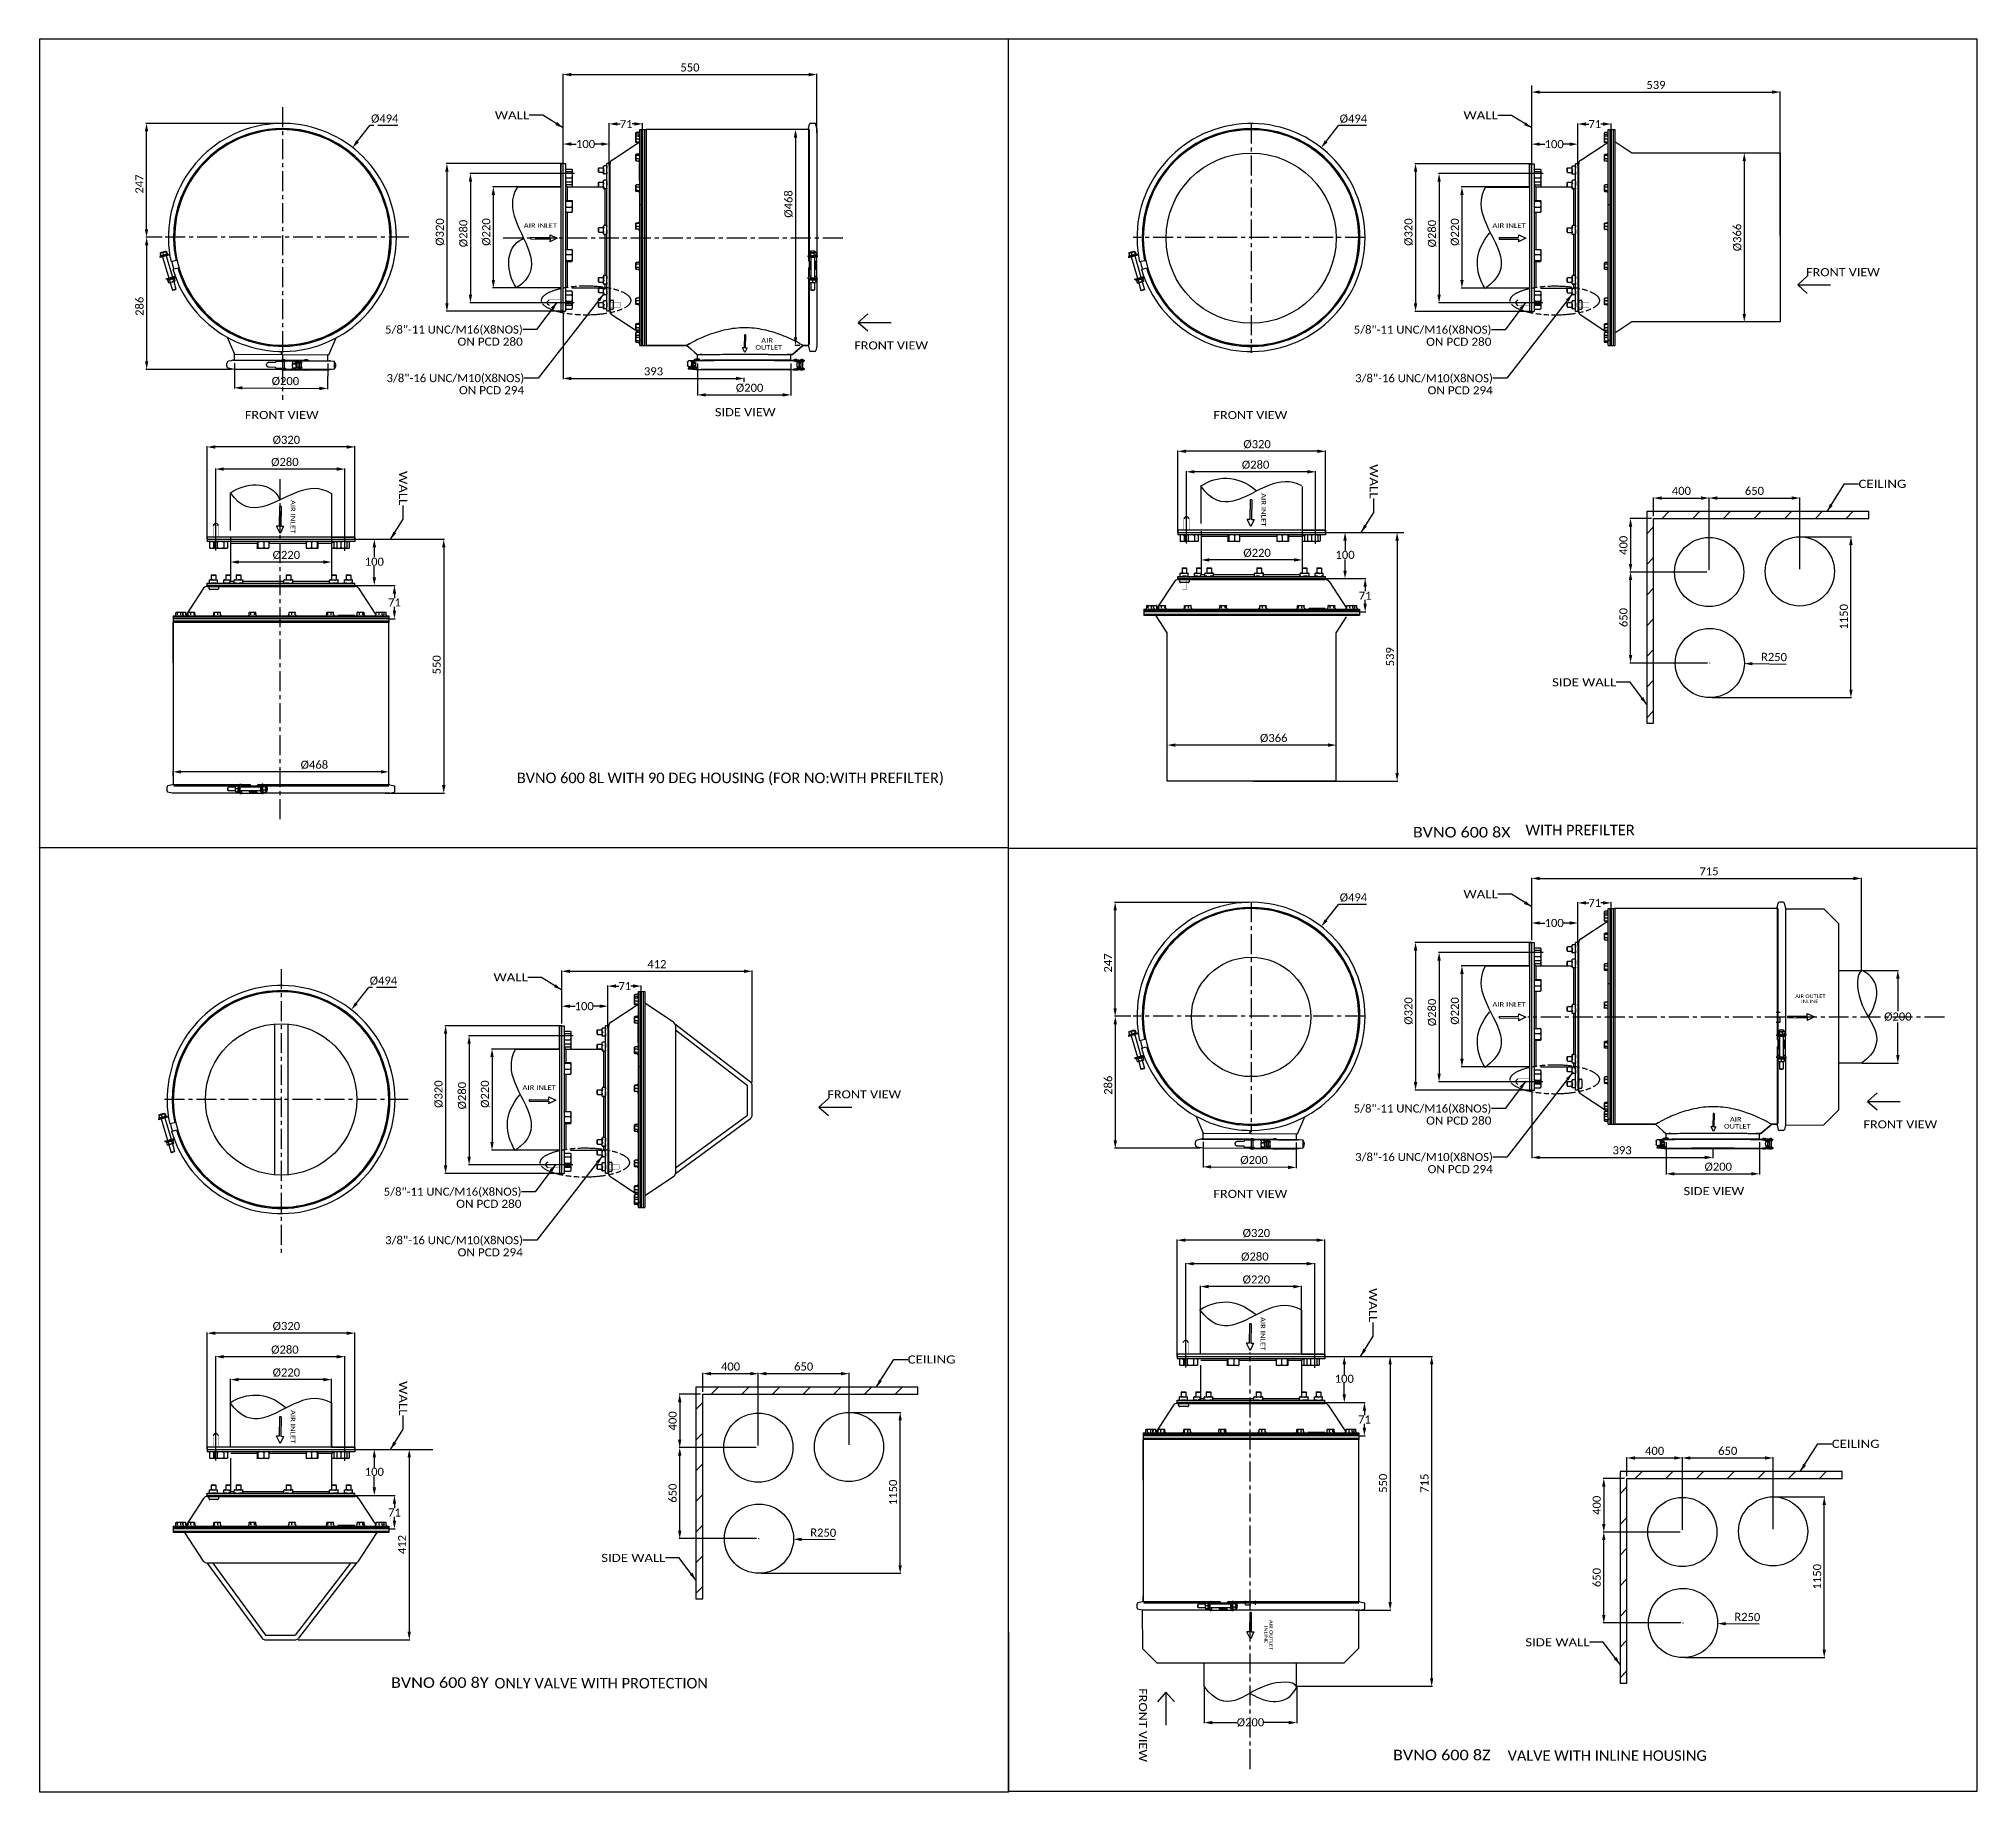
# Model space of a CAD drawing. Header units: millimetres. Extents: x 971 to 5173, y 8 to 3808.
import ezdxf
from ezdxf.enums import TextEntityAlignment as Align

# ---------------------------------------------------------------- set-up
doc = ezdxf.new("R2010")
doc.units = ezdxf.units.MM
doc.header["$LTSCALE"] = 115.5
doc.header["$PDMODE"] = 3
doc.header["$PDSIZE"] = 8
for name, pattern in [('CENTER', [0.6, 0.375, -0.075, 0.075, -0.075]), ('DASHED', [0.2, 0.1, -0.1]), ('PHANTOM', [0.8, 0.45, -0.05, 0.1, -0.05, 0.1, -0.05])]:
    doc.linetypes.add(name, pattern=pattern)
doc.layers.get('0').update_dxf_attribs({"linetype": 'CONTINUOUS'})
doc.layers.get('Defpoints').update_dxf_attribs({"linetype": 'CONTINUOUS'})
for name, color, linetype in [('00_BUW_DATUM', 7, 'CONTINUOUS'), ('DEFAULT_3', 7, 'PHANTOM'), ('DIM', 7, 'CONTINUOUS')]:
    doc.layers.add(name, color=color, linetype=linetype)
doc.styles.get("Standard").update_dxf_attribs({"font": 'calibri.ttf'})
doc.dimstyles.new('DIMSTYLE_1', dxfattribs={"dimtxt": 17.5, "dimasz": 17.5, "dimexe": 1.5, "dimexo": 1, "dimgap": 0.875, "dimtad": 1, "dimlfac": 0.2, "dimdsep": 46, "dimtxsty": 'Standard', "dimblk": '_FILLED', "dimblk1": '_FILLED', "dimblk2": '_FILLED', "dimcen": 0.09, "dimazin": 2, "dimtp": 0.01, "dimtm": 0.01, "dimtfac": 1, "dimtofl": 0, "dimtmove": 0, "dimatfit": 3, "dimldrblk": '_FILLED', "dimfxl": 1, "dimtolj": 1, "dimarcsym": 0})
doc.dimstyles.new('DIMSTYLE_2', dxfattribs={"dimtxt": 17.5, "dimasz": 17.5, "dimexe": 1.5, "dimexo": 1, "dimgap": 0.875, "dimtad": 1, "dimlfac": 0.2, "dimdsep": 46, "dimtxsty": 'Standard', "dimblk": '_FILLED', "dimblk1": '_FILLED', "dimblk2": '_FILLED', "dimcen": 0.09, "dimazin": 2, "dimtp": 0.01, "dimtm": 0.01, "dimtfac": 1, "dimtofl": 0, "dimtmove": 0, "dimatfit": 3, "dimldrblk": '_FILLED', "dimfxl": 1, "dimtolj": 1, "dimarcsym": 0})
doc.dimstyles.new('DIMSTYLE_3', dxfattribs={"dimtxt": 17.5, "dimasz": 17.5, "dimexe": 1.5, "dimexo": 1, "dimtad": 1, "dimdec": 0, "dimdsep": 46, "dimtxsty": 'Standard', "dimblk": '_FILLED', "dimblk1": '_FILLED', "dimblk2": '_FILLED', "dimcen": 0.09, "dimazin": 2, "dimtp": 0.01, "dimtm": 0.01, "dimtfac": 1, "dimtdec": 0, "dimtofl": 0, "dimtmove": 0, "dimatfit": 1, "dimldrblk": '_FILLED', "dimfxl": 1, "dimtolj": 1, "dimarcsym": 0})
doc.dimstyles.new('DIMSTYLE_4', dxfattribs={"dimtxt": 17.5, "dimasz": 17.5, "dimexe": 1.5, "dimexo": 1, "dimgap": 0.875, "dimtad": 1, "dimdec": 0, "dimdsep": 46, "dimtxsty": 'Standard', "dimblk": '_FILLED', "dimblk1": '_FILLED', "dimblk2": '_FILLED', "dimcen": 0.09, "dimazin": 2, "dimtp": 0.01, "dimtm": 0.01, "dimtfac": 1, "dimtdec": 0, "dimtofl": 0, "dimtmove": 0, "dimatfit": 3, "dimldrblk": '_FILLED', "dimfxl": 1, "dimtolj": 1, "dimarcsym": 0})
doc.dimstyles.new('DIMSTYLE_5', dxfattribs={"dimtxt": 17.5, "dimasz": 17.5, "dimexe": 1.5, "dimexo": 1, "dimgap": 0.875, "dimtad": 1, "dimdsep": 46, "dimtxsty": 'Standard', "dimblk": '_FILLED', "dimblk1": '_FILLED', "dimblk2": '_FILLED', "dimcen": 0.09, "dimazin": 2, "dimtp": 0.01, "dimtm": 0.01, "dimtfac": 1, "dimtofl": 0, "dimtmove": 0, "dimatfit": 3, "dimldrblk": '_FILLED', "dimfxl": 1, "dimtolj": 1, "dimarcsym": 0})
doc.dimstyles.get("Standard").update_dxf_attribs({"dimtxt": 17.5, "dimasz": 17.5, "dimexe": 1.5, "dimexo": 1, "dimtad": 1, "dimdsep": 46, "dimtxsty": 'Standard', "dimblk": '_FILLED', "dimblk1": '_FILLED', "dimblk2": '_FILLED', "dimcen": 0.09, "dimazin": 2, "dimtol": 1, "dimtp": 0.01, "dimtm": 0.01, "dimtfac": 1, "dimtofl": 0, "dimtmove": 0, "dimatfit": 3, "dimldrblk": '_FILLED', "dimfxl": 1, "dimtolj": 1, "dimarcsym": 0})

msp = doc.modelspace()

# ---------------------------------------------------------------- texts
at = {"color": 0, "linetype": 'Continuous'}
for s, height, width, p, p2 in [('WALL', 17.5, 1.169125, (1959.21061, 3633.6761), (2033.63668, 3633.6761)), ('WALL', 17.5, 1.169125, (4059.21061, 3633.42326), (4133.63668, 3633.42326)), ('AIR INLET', 10, 1.181322, (2021.97993, 3398.45005), (2094.43129, 3398.45005)), ('AIR INLET', 10, 1.181322, (4121.97993, 3398.1972), (4194.43129, 3398.1972)), ('FRONT VIEW', 17.5, 1.109888, (4802.13773, 3293.59404), (4961.88481, 3293.59404)), ('5/8"-11 UNC/M16(X8NOS)', 17.5, 1.000854, (1721.24638, 3169.17138), (2019.83587, 3169.17138)), ('ON PCD 280', 17.5, 1.037345, (1878.40591, 3142.92138), (2019.83587, 3142.92138)), ('   AIR', 10, 1.176112, (2524.20945, 3149.37065), (2562.22501, 3149.37065)), ('FRONT VIEW', 17.5, 1.109888, (2738.58957, 3134.76025), (2898.33665, 3134.76025)), ('5/8"-11 UNC/M16(X8NOS)', 17.5, 1.000854, (3821.24638, 3168.91853), (4119.83587, 3168.91853)), ('ON PCD 280', 17.5, 1.037345, (3978.40591, 3142.66853), (4119.83587, 3142.66853)), ('OUTLET', 10, 1.152412, (2524.20945, 3134.37065), (2582.06937, 3134.37065)), ('3/8"-16 UNC/M10(X8NOS)', 17.5, 1.000854, (1724.38661, 3063.96833), (2022.9761, 3063.96833)), ('3/8"-16 UNC/M10(X8NOS)', 17.5, 1.000854, (3824.38661, 3063.71548), (4122.9761, 3063.71548)), ('ON PCD 294', 17.5, 1.037345, (1881.54614, 3037.71833), (2022.9761, 3037.71833)), ('ON PCD 294', 17.5, 1.037345, (3981.54614, 3037.46548), (4122.9761, 3037.46548)), ('FRONT VIEW', 17.5, 1.109888, (1417.41101, 2984.04733), (1577.15809, 2984.04733)), ('SIDE VIEW', 17.5, 1.125894, (2436.29901, 2990.11639), (2567.85543, 2990.11639)), ('FRONT VIEW', 17.5, 1.109888, (3517.41101, 2983.79449), (3677.15809, 2983.79449)), ('CEILING', 17.5, 1.167433, (4915.64576, 2834.76812), (5019.35198, 2834.76812)), ('SIDE WALL', 17.5, 1.15941, (4251.29397, 2404.63841), (4390.34066, 2404.63841)), ('BVNO 600 8X ', 22.75, 1.090565, (3949.63616, 2077.03571), (4170.2193, 2077.03571)), ('WALL', 17.5, 1.169125, (4059.21061, 1945.44138), (4133.63668, 1945.44138)), ('WALL', 17.5, 1.169125, (1956.33561, 1765.13795), (2030.76168, 1765.13795)), ('AIR OUTLET', 7.5, 1.156876, (4778.62124, 1729.2725), (4844.04925, 1729.2725)), ('    INLINE', 7.5, 1.176109, (4778.62124, 1718.0225), (4828.75743, 1718.0225)), ('AIR INLET', 10, 1.181322, (4121.97993, 1710.21533), (4194.43129, 1710.21533)), ('AIR INLET', 10, 1.181322, (2019.10493, 1529.91189), (2091.55629, 1529.91189)), ('FRONT VIEW', 17.5, 1.109888, (2680.30058, 1511.65148), (2840.04766, 1511.65148)), ('5/8"-11 UNC/M16(X8NOS)', 17.5, 1.000854, (3821.24638, 1480.93665), (4119.83587, 1480.93665)), ('ON PCD 280', 17.5, 1.037345, (3978.40591, 1454.68665), (4119.83587, 1454.68665)), ('   AIR', 10, 1.176112, (4624.20945, 1461.13593), (4662.22501, 1461.13593)), ('OUTLET', 10, 1.152412, (4624.20945, 1446.13593), (4682.06937, 1446.13593)), ('FRONT VIEW', 17.5, 1.109888, (4926.51168, 1446.52553), (5086.25876, 1446.52553)), ('3/8"-16 UNC/M10(X8NOS)', 17.5, 1.000854, (3824.38661, 1375.73361), (4122.9761, 1375.73361)), ('ON PCD 294', 17.5, 1.037345, (3981.54614, 1349.48361), (4122.9761, 1349.48361)), ('5/8"-11 UNC/M16(X8NOS)', 17.5, 1.000854, (1718.37138, 1300.63322), (2016.96087, 1300.63322)), ('FRONT VIEW', 17.5, 1.109888, (3517.41101, 1295.81261), (3677.15809, 1295.81261)), ('SIDE VIEW', 17.5, 1.125894, (4536.29901, 1301.88167), (4667.85543, 1301.88167)), ('ON PCD 280', 17.5, 1.037345, (1875.53091, 1274.38322), (2016.96087, 1274.38322)), ('3/8"-16 UNC/M10(X8NOS)', 17.5, 1.000854, (1721.51161, 1195.43017), (2020.1011, 1195.43017)), ('ON PCD 294', 17.5, 1.037345, (1878.67114, 1169.18017), (2020.1011, 1169.18017)), ('CEILING', 17.5, 1.167433, (2854.29101, 937.01296), (2957.99724, 937.01296)), ('CEILING', 17.5, 1.167433, (4857.69767, 754.18244), (4961.40389, 754.18244)), ('SIDE WALL', 17.5, 1.15941, (2189.93923, 506.88326), (2328.98592, 506.88326)), ('SIDE WALL', 17.5, 1.15941, (4193.34588, 324.05273), (4332.39257, 324.05273)), ('BVNO 600 8Y ', 22.75, 1.096733, (1734.20419, 234.05219), (1954.78734, 234.05219)), ('BVNO 600 8Z ', 22.75, 1.100467, (3906.43055, 77.05993), (4127.0137, 77.05993))]:
    msp.add_text(s, height=height, dxfattribs=dict(at, width=width)).set_placement(p, p2, align=Align.FIT)
for s, height, width, p, p2 in [('WALL', 17.5, 1.169125, (1751.71225, 2871.34893), (1751.71225, 2796.92286)), ('WALL', 17.5, 1.169125, (3856.18956, 2886.13065), (3856.18956, 2811.70458)), ('AIR INLET', 10, 1.181322, (3620.96351, 2823.36133), (3620.96351, 2750.90997)), ('AIR INLET', 10, 1.181322, (1516.4862, 2808.57961), (1516.4862, 2736.12825)), ('WALL', 17.5, 1.169125, (3854.6169, 1100.49841), (3854.6169, 1026.07234)), ('AIR INLET', 10, 1.181322, (3619.39084, 1037.72909), (3619.39084, 965.27773)), ('WALL', 17.5, 1.169125, (1751.70966, 898.88325), (1751.70966, 824.45718)), ('AIR INLET', 10, 1.181322, (1516.48361, 836.11393), (1516.48361, 763.66257)), ('AIR OUTLET', 7.5, 1.156876, (3638.44801, 381.08778), (3638.44801, 315.65977)), ('    INLINE', 7.5, 1.176109, (3627.19801, 381.08778), (3627.19801, 330.9516)), ('FRONT VIEW', 17.5, 1.109888, (3355.70105, 233.19735), (3355.70105, 73.45026))]:
    msp.add_text(s, height=height, rotation=270, dxfattribs=dict(at, width=width)).set_placement(p, p2, align=Align.FIT)
for s, p, p2 in [('BVNO 600 8L WITH 90 DEG HOUSING (FOR NO:WITH PREFILTER)', (2006.92877, 2194.8664), (2006.92877, 2194.8664)), ('WITH PREFILTER', (4193.77081, 2081.87068), (4193.77081, 2081.87068)), ('ONLY VALVE WITH PROTECTION', (1958.64473, 232.73901), (1958.64473, 232.73901)), ('VALVE WITH INLINE HOUSING ', (4155.03853, 75.85119), (4155.03853, 75.85119))]:
    msp.add_text(s, height=22.75, dxfattribs=at).set_placement(p, p2, align=Align.FIT)

# ---------------------------------------------------------------- blocks, each defined once
blk = doc.blocks.new('_FILLED')
at = {"color": 0, "linetype": 'ByBlock'}
blk.add_solid([(0, 0), (-1, 0.21), (-1, -0.21)], dxfattribs=at)
blk = doc.blocks.new('*D7')
at = {"color": 0, "linetype": 'CENTER', "lineweight": -2}
for p in [(1658.8, 1717.5), (1746.1, 1751.6)]:
    blk.add_line(p, (1685.6, 1751.6), dxfattribs=at)
at = {"color": 0, "linetype": 'CENTER'}
for p, q in [((1495.7, 1509.1), (1495.9, 1509.1)), ((1495.8, 1509), (1495.8, 1509.2))]:
    blk.add_line(p, q, dxfattribs=at)
at = {"layer": 'Defpoints', "color": 0}
for p in [(1648.1, 1703.7), (1343.5, 1314.5)]:
    blk.add_point(p, dxfattribs=at)
at = {"color": 0, "linetype": 'ByBlock', "lineweight": -2, "xscale": 17.5, "yscale": 17.5, "zscale": 17.5, "rotation": 231.9512483959936}
blk.add_blockref('_FILLED', (1648.1, 1703.7), dxfattribs=at)
at = {"color": 0, "insert": (1688, 1775.6), "char_height": 17.5, "attachment_point": 1, "line_spacing_factor": 0.9}
blk.add_mtext('\\A1;%%c494', dxfattribs=at)
blk = doc.blocks.new('*D15')
at = {"color": 0, "linetype": 'Continuous', "lineweight": -2}
for p, q in [((2104.4, 1674.1), (2104.4, 1788.6)), ((2121.9, 1787.1), (2499.4, 1787.1)), ((2516.9, 1546), (2516.9, 1788.6))]:
    blk.add_line(p, q, dxfattribs=at)
at = {"layer": 'Defpoints', "color": 0}
for p in [(2516.9, 1787.1), (2104.4, 1673.1), (2516.9, 1545)]:
    blk.add_point(p, dxfattribs=at)
at = {"color": 0, "linetype": 'ByBlock', "lineweight": -2, "xscale": 17.5, "yscale": 17.5, "zscale": 17.5, "rotation": 180}
blk.add_blockref('_FILLED', (2104.4, 1787.1), dxfattribs=at)
at = {"color": 0, "linetype": 'ByBlock', "lineweight": -2, "xscale": 17.5, "yscale": 17.5, "zscale": 17.5}
blk.add_blockref('_FILLED', (2516.9, 1787.1), dxfattribs=at)
at = {"color": 0, "insert": (2310.7, 1811.3), "char_height": 17.5, "attachment_point": 2, "line_spacing_factor": 0.9}
blk.add_mtext('\\A1;{\\A1;412}', dxfattribs=at)
blk = doc.blocks.new('*D22')
at = {"color": 0, "linetype": 'Continuous', "lineweight": -2}
for p, q in [((2099.4, 1669.1), (1851, 1669.1)), ((1852.5, 1651.6), (1852.5, 1366.6)), ((2099.4, 1349.1), (1851, 1349.1))]:
    blk.add_line(p, q, dxfattribs=at)
at = {"layer": 'Defpoints', "color": 0}
for p in [(2100.4, 1669.1), (1852.5, 1349.1), (2100.4, 1349.1)]:
    blk.add_point(p, dxfattribs=at)
at = {"color": 0, "linetype": 'ByBlock', "lineweight": -2, "xscale": 17.5, "yscale": 17.5, "zscale": 17.5}
for p, rotation in [((1852.5, 1669.1), 90), ((1852.5, 1349.1), 270)]:
    blk.add_blockref('_FILLED', p, dxfattribs=dict(at, rotation=rotation))
at = {"color": 0, "insert": (1828.3, 1520.8), "char_height": 17.5, "attachment_point": 2, "rotation": 90, "line_spacing_factor": 0.9}
blk.add_mtext('\\A1;%%c320', dxfattribs=at)
blk = doc.blocks.new('*D23')
at = {"color": 0, "linetype": 'Continuous', "lineweight": -2}
for p, q in [((2099.4, 1618.6), (1951.7, 1618.6)), ((1953.2, 1601.1), (1953.2, 1417.1)), ((2099.4, 1399.6), (1951.7, 1399.6))]:
    blk.add_line(p, q, dxfattribs=at)
at = {"layer": 'Defpoints', "color": 0}
for p in [(2100.4, 1618.6), (1953.2, 1399.6), (2100.4, 1399.6)]:
    blk.add_point(p, dxfattribs=at)
at = {"color": 0, "linetype": 'ByBlock', "lineweight": -2, "xscale": 17.5, "yscale": 17.5, "zscale": 17.5}
for p, rotation in [((1953.2, 1618.6), 90), ((1953.2, 1399.6), 270)]:
    blk.add_blockref('_FILLED', p, dxfattribs=dict(at, rotation=rotation))
at = {"color": 0, "insert": (1929, 1520.8), "char_height": 17.5, "attachment_point": 2, "rotation": 90, "line_spacing_factor": 0.9}
blk.add_mtext('\\A1;%%c220', dxfattribs=at)
blk = doc.blocks.new('*D24')
at = {"color": 0, "linetype": 'Continuous', "lineweight": -2}
for p, q in [((2129.3, 1647.5), (1902, 1647.5)), ((1903.5, 1630), (1903.5, 1385)), ((2128.6, 1367.5), (1902, 1367.5))]:
    blk.add_line(p, q, dxfattribs=at)
at = {"layer": 'Defpoints', "color": 0}
for p in [(2130.3, 1647.5), (1903.5, 1367.5), (2129.6, 1367.5)]:
    blk.add_point(p, dxfattribs=at)
at = {"color": 0, "linetype": 'ByBlock', "lineweight": -2, "xscale": 17.5, "yscale": 17.5, "zscale": 17.5}
for p, rotation in [((1903.5, 1647.5), 90), ((1903.5, 1367.5), 270)]:
    blk.add_blockref('_FILLED', p, dxfattribs=dict(at, rotation=rotation))
at = {"color": 0, "insert": (1879.3, 1517.5), "char_height": 17.5, "attachment_point": 2, "rotation": 90, "line_spacing_factor": 0.9}
blk.add_mtext('\\A1;%%c280', dxfattribs=at)
blk = doc.blocks.new('ARROW_4_BL0', base_point=(1092.4, 1052.3))
at = {"color": 7, "linetype": 'Continuous'}
for p, q in [((1063.4, 1054.5), (1063.4, 1051)), ((1063.4, 1054.5), (1105.8, 1054)), ((1063.4, 1051), (1105.8, 1050.5)), ((1121.4, 1052.6), (1105.7, 1044.8)), ((1105.8, 1054), (1105.9, 1059.8)), ((1105.9, 1059.8), (1121.4, 1052.6)), ((1105.8, 1050.5), (1105.7, 1044.8))]:
    blk.add_line(p, q, dxfattribs=at)
blk = doc.blocks.new('*D29')
at = {"color": 0, "lineweight": -2}
for p, q in [((2104.4, 1706), (2104.4, 1712.9)), ((2121.9, 1711.4), (2133.1, 1711.4)), ((2186.9, 1711.4), (2172.9, 1711.4)), ((2204.4, 1664.4), (2204.4, 1712.9))]:
    blk.add_line(p, q, dxfattribs=at)
at = {"layer": 'Defpoints', "color": 0}
for p in [(2104.4, 1705), (2204.4, 1711.4), (2204.4, 1663.4)]:
    blk.add_point(p, dxfattribs=at)
at = {"color": 0, "linetype": 'ByBlock', "lineweight": -2, "xscale": 17.5, "yscale": 17.5, "zscale": 17.5, "rotation": 180}
blk.add_blockref('_FILLED', (2104.4, 1711.4), dxfattribs=at)
at = {"color": 0, "linetype": 'ByBlock', "lineweight": -2, "xscale": 17.5, "yscale": 17.5, "zscale": 17.5}
blk.add_blockref('_FILLED', (2204.4, 1711.4), dxfattribs=at)
at = {"color": 0, "insert": (2153, 1711.4), "char_height": 17.5, "attachment_point": 5}
blk.add_mtext('\\A1;\\A1;100', dxfattribs=at)
blk = doc.blocks.new('*D30')
at = {"color": 0, "lineweight": -2}
for p, q in [((2204.4, 1667.7), (2204.4, 1756.5)), ((2221.9, 1755), (2228, 1755)), ((2258.9, 1755), (2254.4, 1755)), ((2276.4, 1742.1), (2276.4, 1756.5))]:
    blk.add_line(p, q, dxfattribs=at)
at = {"layer": 'Defpoints', "color": 0}
for p in [(2276.4, 1755), (2276.4, 1741.1), (2204.4, 1666.7)]:
    blk.add_point(p, dxfattribs=at)
at = {"color": 0, "linetype": 'ByBlock', "lineweight": -2, "xscale": 17.5, "yscale": 17.5, "zscale": 17.5, "rotation": 180}
blk.add_blockref('_FILLED', (2204.4, 1755), dxfattribs=at)
at = {"color": 0, "linetype": 'ByBlock', "lineweight": -2, "xscale": 17.5, "yscale": 17.5, "zscale": 17.5}
blk.add_blockref('_FILLED', (2276.4, 1755), dxfattribs=at)
at = {"color": 0, "insert": (2241.2, 1755), "char_height": 17.5, "attachment_point": 5}
blk.add_mtext('\\A1;\\A1;71', dxfattribs=at)
blk = doc.blocks.new('*D37')
at = {"color": 0, "linetype": 'CENTER', "lineweight": -2}
for p in [(1661.7, 3586), (1749, 3620.2)]:
    blk.add_line(p, (1688.5, 3620.2), dxfattribs=at)
at = {"color": 0, "linetype": 'CENTER'}
for q in [(1498.6, 3377.7), (1498.7, 3377.6)]:
    blk.add_line((1498.6, 3377.6), q, dxfattribs=at)
at = {"layer": 'Defpoints', "color": 0}
for p in [(1650.9, 3572.2), (1346.3, 3183.1)]:
    blk.add_point(p, dxfattribs=at)
at = {"color": 0, "linetype": 'ByBlock', "lineweight": -2, "xscale": 17.5, "yscale": 17.5, "zscale": 17.5, "rotation": 231.9512483959936}
blk.add_blockref('_FILLED', (1650.9, 3572.2), dxfattribs=at)
at = {"color": 0, "insert": (1690.9, 3644.1), "char_height": 17.5, "attachment_point": 1, "line_spacing_factor": 0.9}
blk.add_mtext('\\A1;%%c494', dxfattribs=at)
blk = doc.blocks.new('*D38')
at = {"color": 0, "linetype": 'Continuous', "lineweight": -2}
for p, q in [((1493.6, 3624.7), (1202.6, 3624.7)), ((1204.1, 3395.4), (1204.1, 3607.2)), ((1238.2, 3377.9), (1202.6, 3377.9))]:
    blk.add_line(p, q, dxfattribs=at)
at = {"layer": 'Defpoints', "color": 0}
for p in [(1204.1, 3624.7), (1494.6, 3624.7), (1239.2, 3377.9)]:
    blk.add_point(p, dxfattribs=at)
at = {"color": 0, "linetype": 'ByBlock', "lineweight": -2, "xscale": 17.5, "yscale": 17.5, "zscale": 17.5}
for p, rotation in [((1204.1, 3624.7), 90), ((1204.1, 3377.9), 270)]:
    blk.add_blockref('_FILLED', p, dxfattribs=dict(at, rotation=rotation))
at = {"color": 0, "insert": (1179.9, 3493.3), "char_height": 17.5, "attachment_point": 2, "rotation": 90, "line_spacing_factor": 0.9}
blk.add_mtext('\\A1;247', dxfattribs=at)
blk = doc.blocks.new('*D39')
at = {"color": 0, "linetype": 'Continuous', "lineweight": -2}
for p, q in [((1238.2, 3377.9), (1202.9, 3377.9)), ((1204.4, 3360.4), (1204.4, 3109.1)), ((1388.5, 3091.6), (1202.9, 3091.6))]:
    blk.add_line(p, q, dxfattribs=at)
at = {"layer": 'Defpoints', "color": 0}
for p in [(1239.2, 3377.9), (1204.4, 3091.6), (1389.5, 3091.6)]:
    blk.add_point(p, dxfattribs=at)
at = {"color": 0, "linetype": 'ByBlock', "lineweight": -2, "xscale": 17.5, "yscale": 17.5, "zscale": 17.5}
for p, rotation in [((1204.4, 3377.9), 90), ((1204.4, 3091.6), 270)]:
    blk.add_blockref('_FILLED', p, dxfattribs=dict(at, rotation=rotation))
at = {"color": 0, "insert": (1180.2, 3228.3), "char_height": 17.5, "attachment_point": 2, "rotation": 90, "line_spacing_factor": 0.9}
blk.add_mtext('\\A1;286', dxfattribs=at)
blk = doc.blocks.new('*D40')
at = {"color": 0, "linetype": 'Continuous', "lineweight": -2}
for p, q in [((1394.9, 3105.3), (1394.6, 3050.1)), ((1596.9, 3104), (1596.6, 3048.8)), ((1412.1, 3051.5), (1579.1, 3050.4))]:
    blk.add_line(p, q, dxfattribs=at)
at = {"layer": 'Defpoints', "color": 0}
for p in [(1395, 3106.3), (1596.9, 3105), (1596.6, 3050.3)]:
    blk.add_point(p, dxfattribs=at)
at = {"color": 0, "linetype": 'ByBlock', "lineweight": -2, "xscale": 17.5, "yscale": 17.5, "zscale": 17.5}
for p, rotation in [((1394.6, 3051.6), 179.6338704761), ((1596.6, 3050.3), 359.6338704761)]:
    blk.add_blockref('_FILLED', p, dxfattribs=dict(at, rotation=rotation))
at = {"color": 0, "insert": (1505.3, 3075.1), "char_height": 17.5, "attachment_point": 2, "rotation": 359.6339, "line_spacing_factor": 0.9}
blk.add_mtext('\\A1;%%c200', dxfattribs=at)
blk = doc.blocks.new('*D43')
at = {"color": 0, "linetype": 'Continuous', "lineweight": -2}
for p, q in [((2107.3, 3542.6), (2107.3, 3732)), ((2124.8, 3730.5), (2639.8, 3730.5)), ((2657.3, 3604.3), (2657.3, 3732))]:
    blk.add_line(p, q, dxfattribs=at)
at = {"layer": 'Defpoints', "color": 0}
for p in [(2657.3, 3730.5), (2657.3, 3603.3), (2107.3, 3541.6)]:
    blk.add_point(p, dxfattribs=at)
at = {"color": 0, "linetype": 'ByBlock', "lineweight": -2, "xscale": 17.5, "yscale": 17.5, "zscale": 17.5, "rotation": 180}
blk.add_blockref('_FILLED', (2107.3, 3730.5), dxfattribs=at)
at = {"color": 0, "linetype": 'ByBlock', "lineweight": -2, "xscale": 17.5, "yscale": 17.5, "zscale": 17.5}
blk.add_blockref('_FILLED', (2657.3, 3730.5), dxfattribs=at)
at = {"color": 0, "insert": (2382.3, 3754.7), "char_height": 17.5, "attachment_point": 2, "line_spacing_factor": 0.9}
blk.add_mtext('\\A1;{\\A1;550}', dxfattribs=at)
blk = doc.blocks.new('*D44')
at = {"color": 0, "linetype": 'Continuous', "lineweight": -2}
for p, q in [((2639.8, 3611.6), (2609.7, 3611.6)), ((2611.2, 3594.1), (2611.2, 3161.1)), ((2620.3, 3143.6), (2609.7, 3143.6))]:
    blk.add_line(p, q, dxfattribs=at)
at = {"layer": 'Defpoints', "color": 0}
for p in [(2640.8, 3611.6), (2611.2, 3143.6), (2621.3, 3143.6)]:
    blk.add_point(p, dxfattribs=at)
at = {"color": 0, "linetype": 'ByBlock', "lineweight": -2, "xscale": 17.5, "yscale": 17.5, "zscale": 17.5}
for p, rotation in [((2611.2, 3611.6), 90), ((2611.2, 3143.6), 270)]:
    blk.add_blockref('_FILLED', p, dxfattribs=dict(at, rotation=rotation))
at = {"color": 0, "insert": (2587, 3450), "char_height": 17.5, "attachment_point": 2, "rotation": 90, "line_spacing_factor": 0.9}
blk.add_mtext('\\A1;%%c468', dxfattribs=at)
blk = doc.blocks.new('*D46')
at = {"color": 0, "linetype": 'Continuous', "lineweight": -2}
for p, q in [((2398.9, 3104.7), (2398.9, 3034.8)), ((2600.9, 3104.7), (2600.9, 3034.8)), ((2416.4, 3036.3), (2583.4, 3036.3))]:
    blk.add_line(p, q, dxfattribs=at)
at = {"layer": 'Defpoints', "color": 0}
for p in [(2398.9, 3105.7), (2600.9, 3105.7), (2600.9, 3036.3)]:
    blk.add_point(p, dxfattribs=at)
at = {"color": 0, "linetype": 'ByBlock', "lineweight": -2, "xscale": 17.5, "yscale": 17.5, "zscale": 17.5, "rotation": 180}
blk.add_blockref('_FILLED', (2398.9, 3036.3), dxfattribs=at)
at = {"color": 0, "linetype": 'ByBlock', "lineweight": -2, "xscale": 17.5, "yscale": 17.5, "zscale": 17.5}
blk.add_blockref('_FILLED', (2600.9, 3036.3), dxfattribs=at)
at = {"color": 0, "insert": (2511.6, 3060.5), "char_height": 17.5, "attachment_point": 2, "line_spacing_factor": 0.9}
blk.add_mtext('\\A1;%%c200', dxfattribs=at)
blk = doc.blocks.new('*D47')
at = {"color": 0, "linetype": 'Continuous', "lineweight": -2}
for p, q in [((2107.3, 3212.6), (2107.3, 3070.4)), ((2124.8, 3071.9), (2482.4, 3071.9)), ((2499.9, 3064.4), (2499.9, 3073.4))]:
    blk.add_line(p, q, dxfattribs=at)
at = {"layer": 'Defpoints', "color": 0}
for p in [(2107.3, 3213.6), (2499.9, 3071.9), (2499.9, 3063.4)]:
    blk.add_point(p, dxfattribs=at)
at = {"color": 0, "linetype": 'ByBlock', "lineweight": -2, "xscale": 17.5, "yscale": 17.5, "zscale": 17.5, "rotation": 180}
blk.add_blockref('_FILLED', (2107.3, 3071.9), dxfattribs=at)
at = {"color": 0, "linetype": 'ByBlock', "lineweight": -2, "xscale": 17.5, "yscale": 17.5, "zscale": 17.5}
blk.add_blockref('_FILLED', (2499.9, 3071.9), dxfattribs=at)
at = {"color": 0, "insert": (2303.2, 3096.1), "char_height": 17.5, "attachment_point": 2, "line_spacing_factor": 0.9}
blk.add_mtext('\\A1;393', dxfattribs=at)
blk = doc.blocks.new('*D49')
at = {"color": 0, "linetype": 'Continuous', "lineweight": -2}
for p, q in [((2102.3, 3537.6), (1853.9, 3537.6)), ((1855.4, 3520.1), (1855.4, 3235.1)), ((2102.3, 3217.6), (1853.9, 3217.6))]:
    blk.add_line(p, q, dxfattribs=at)
at = {"layer": 'Defpoints', "color": 0}
for p in [(2103.3, 3537.6), (1855.4, 3217.6), (2103.3, 3217.6)]:
    blk.add_point(p, dxfattribs=at)
at = {"color": 0, "linetype": 'ByBlock', "lineweight": -2, "xscale": 17.5, "yscale": 17.5, "zscale": 17.5}
for p, rotation in [((1855.4, 3537.6), 90), ((1855.4, 3217.6), 270)]:
    blk.add_blockref('_FILLED', p, dxfattribs=dict(at, rotation=rotation))
at = {"color": 0, "insert": (1831.2, 3389.3), "char_height": 17.5, "attachment_point": 2, "rotation": 90, "line_spacing_factor": 0.9}
blk.add_mtext('\\A1;%%c320', dxfattribs=at)
blk = doc.blocks.new('*D50')
at = {"color": 0, "linetype": 'Continuous', "lineweight": -2}
for p, q in [((2102.3, 3487.1), (1954.5, 3487.1)), ((1956, 3469.6), (1956, 3285.6)), ((2102.3, 3268.1), (1954.5, 3268.1))]:
    blk.add_line(p, q, dxfattribs=at)
at = {"layer": 'Defpoints', "color": 0}
for p in [(2103.3, 3487.1), (1956, 3268.1), (2103.3, 3268.1)]:
    blk.add_point(p, dxfattribs=at)
at = {"color": 0, "linetype": 'ByBlock', "lineweight": -2, "xscale": 17.5, "yscale": 17.5, "zscale": 17.5}
for p, rotation in [((1956, 3487.1), 90), ((1956, 3268.1), 270)]:
    blk.add_blockref('_FILLED', p, dxfattribs=dict(at, rotation=rotation))
at = {"color": 0, "insert": (1931.8, 3389.3), "char_height": 17.5, "attachment_point": 2, "rotation": 90, "line_spacing_factor": 0.9}
blk.add_mtext('\\A1;%%c220', dxfattribs=at)
blk = doc.blocks.new('*D51')
at = {"color": 0, "linetype": 'Continuous', "lineweight": -2}
for p, q in [((2132.1, 3516.1), (1904.9, 3516.1)), ((1906.4, 3498.6), (1906.4, 3253.6)), ((2131.5, 3236.1), (1904.9, 3236.1))]:
    blk.add_line(p, q, dxfattribs=at)
at = {"layer": 'Defpoints', "color": 0}
for p in [(2133.1, 3516.1), (1906.4, 3236.1), (2132.5, 3236.1)]:
    blk.add_point(p, dxfattribs=at)
at = {"color": 0, "linetype": 'ByBlock', "lineweight": -2, "xscale": 17.5, "yscale": 17.5, "zscale": 17.5}
for p, rotation in [((1906.4, 3516.1), 90), ((1906.4, 3236.1), 270)]:
    blk.add_blockref('_FILLED', p, dxfattribs=dict(at, rotation=rotation))
at = {"color": 0, "insert": (1882.2, 3386.1), "char_height": 17.5, "attachment_point": 2, "rotation": 90, "line_spacing_factor": 0.9}
blk.add_mtext('\\A1;%%c280', dxfattribs=at)
blk = doc.blocks.new('ARROW_4_BL2', base_point=(1528, 824.1))
at = {"color": 7, "linetype": 'Continuous'}
for p, q in [((1527.2, 843.4), (1526.9, 815.1)), ((1529.5, 843.4), (1527.2, 843.4)), ((1529.5, 843.4), (1529.2, 815.1)), ((1526.9, 815.1), (1523, 815.2)), ((1528.3, 804.7), (1523, 815.2)), ((1533, 815), (1528.3, 804.7)), ((1529.2, 815.1), (1533, 815))]:
    blk.add_line(p, q, dxfattribs=at)
blk = doc.blocks.new('*D53')
at = {"color": 0, "lineweight": -2}
for p, q in [((2107.3, 3574.6), (2107.3, 3581.5)), ((2124.8, 3580), (2135.9, 3580)), ((2189.8, 3580), (2175.8, 3580)), ((2207.3, 3533), (2207.3, 3581.5))]:
    blk.add_line(p, q, dxfattribs=at)
at = {"layer": 'Defpoints', "color": 0}
for p in [(2107.3, 3573.6), (2207.3, 3580), (2207.3, 3532)]:
    blk.add_point(p, dxfattribs=at)
at = {"color": 0, "linetype": 'ByBlock', "lineweight": -2, "xscale": 17.5, "yscale": 17.5, "zscale": 17.5, "rotation": 180}
blk.add_blockref('_FILLED', (2107.3, 3580), dxfattribs=at)
at = {"color": 0, "linetype": 'ByBlock', "lineweight": -2, "xscale": 17.5, "yscale": 17.5, "zscale": 17.5}
blk.add_blockref('_FILLED', (2207.3, 3580), dxfattribs=at)
at = {"color": 0, "insert": (2155.9, 3580), "char_height": 17.5, "attachment_point": 5}
blk.add_mtext('\\A1;\\A1;100', dxfattribs=at)
blk = doc.blocks.new('*D54')
at = {"color": 0, "lineweight": -2}
for p, q in [((2207.3, 3536.2), (2207.3, 3625.1)), ((2224.8, 3623.6), (2230.9, 3623.6)), ((2261.8, 3623.6), (2257.3, 3623.6)), ((2279.3, 3610.7), (2279.3, 3625.1))]:
    blk.add_line(p, q, dxfattribs=at)
at = {"layer": 'Defpoints', "color": 0}
for p in [(2279.3, 3623.6), (2279.3, 3609.7), (2207.3, 3535.2)]:
    blk.add_point(p, dxfattribs=at)
at = {"color": 0, "linetype": 'ByBlock', "lineweight": -2, "xscale": 17.5, "yscale": 17.5, "zscale": 17.5, "rotation": 180}
blk.add_blockref('_FILLED', (2207.3, 3623.6), dxfattribs=at)
at = {"color": 0, "linetype": 'ByBlock', "lineweight": -2, "xscale": 17.5, "yscale": 17.5, "zscale": 17.5}
blk.add_blockref('_FILLED', (2279.3, 3623.6), dxfattribs=at)
at = {"color": 0, "insert": (2244.1, 3623.6), "char_height": 17.5, "attachment_point": 5}
blk.add_mtext('\\A1;\\A1;71', dxfattribs=at)
blk = doc.blocks.new('*D61')
at = {"color": 0, "linetype": 'Continuous', "lineweight": -2}
for p in [(3761.7, 1897.8), (3849, 1931.9)]:
    blk.add_line(p, (3788.5, 1931.9), dxfattribs=at)
at = {"color": 0, "linetype": 'Continuous'}
for p, q in [((3598.6, 1689.3), (3598.6, 1689.5)), ((3598.6, 1689.4), (3598.7, 1689.4))]:
    blk.add_line(p, q, dxfattribs=at)
at = {"layer": 'Defpoints', "color": 0}
for p in [(3750.9, 1884), (3446.3, 1494.8)]:
    blk.add_point(p, dxfattribs=at)
at = {"color": 0, "linetype": 'ByBlock', "lineweight": -2, "xscale": 17.5, "yscale": 17.5, "zscale": 17.5, "rotation": 231.9512483959936}
blk.add_blockref('_FILLED', (3750.9, 1884), dxfattribs=at)
at = {"color": 0, "insert": (3790.9, 1955.9), "char_height": 17.5, "attachment_point": 1, "line_spacing_factor": 0.9}
blk.add_mtext('\\A1;%%c494', dxfattribs=at)
blk = doc.blocks.new('*D62')
at = {"color": 0, "linetype": 'Continuous', "lineweight": -2}
for p, q in [((3593.6, 1936.5), (3302.6, 1936.5)), ((3304.1, 1707.1), (3304.1, 1919)), ((3338.2, 1689.6), (3302.6, 1689.6))]:
    blk.add_line(p, q, dxfattribs=at)
at = {"layer": 'Defpoints', "color": 0}
for p in [(3304.1, 1936.5), (3594.6, 1936.5), (3339.2, 1689.6)]:
    blk.add_point(p, dxfattribs=at)
at = {"color": 0, "linetype": 'ByBlock', "lineweight": -2, "xscale": 17.5, "yscale": 17.5, "zscale": 17.5}
for p, rotation in [((3304.1, 1936.5), 90), ((3304.1, 1689.6), 270)]:
    blk.add_blockref('_FILLED', p, dxfattribs=dict(at, rotation=rotation))
at = {"color": 0, "insert": (3279.9, 1805.1), "char_height": 17.5, "attachment_point": 2, "rotation": 90, "line_spacing_factor": 0.9}
blk.add_mtext('\\A1;247', dxfattribs=at)
blk = doc.blocks.new('*D63')
at = {"color": 0, "linetype": 'Continuous', "lineweight": -2}
for p, q in [((3338.2, 1689.6), (3302.9, 1689.6)), ((3304.4, 1672.1), (3304.4, 1420.9)), ((3488.5, 1403.4), (3302.9, 1403.4))]:
    blk.add_line(p, q, dxfattribs=at)
at = {"layer": 'Defpoints', "color": 0}
for p in [(3339.2, 1689.6), (3304.4, 1403.4), (3489.5, 1403.4)]:
    blk.add_point(p, dxfattribs=at)
at = {"color": 0, "linetype": 'ByBlock', "lineweight": -2, "xscale": 17.5, "yscale": 17.5, "zscale": 17.5}
for p, rotation in [((3304.4, 1689.6), 90), ((3304.4, 1403.4), 270)]:
    blk.add_blockref('_FILLED', p, dxfattribs=dict(at, rotation=rotation))
at = {"color": 0, "insert": (3280.2, 1540.1), "char_height": 17.5, "attachment_point": 2, "rotation": 90, "line_spacing_factor": 0.9}
blk.add_mtext('\\A1;286', dxfattribs=at)
blk = doc.blocks.new('*D64')
at = {"color": 0, "linetype": 'Continuous', "lineweight": -2}
for p, q in [((3494.9, 1417.1), (3494.6, 1361.8)), ((3696.9, 1415.8), (3696.6, 1360.5)), ((3512.1, 1363.2), (3679.1, 1362.2))]:
    blk.add_line(p, q, dxfattribs=at)
at = {"layer": 'Defpoints', "color": 0}
for p in [(3495, 1418.1), (3696.9, 1416.8), (3696.6, 1362)]:
    blk.add_point(p, dxfattribs=at)
at = {"color": 0, "linetype": 'ByBlock', "lineweight": -2, "xscale": 17.5, "yscale": 17.5, "zscale": 17.5}
for p, rotation in [((3494.6, 1363.3), 179.6338704761), ((3696.6, 1362), 359.6338704761)]:
    blk.add_blockref('_FILLED', p, dxfattribs=dict(at, rotation=rotation))
at = {"color": 0, "insert": (3605.3, 1386.8), "char_height": 17.5, "attachment_point": 2, "rotation": 359.6339, "line_spacing_factor": 0.9}
blk.add_mtext('\\A1;%%c200', dxfattribs=at)
blk = doc.blocks.new('*D70')
at = {"color": 0, "linetype": 'Continuous', "lineweight": -2}
for p, q in [((4498.9, 1416.4), (4498.9, 1346.6)), ((4700.9, 1416.4), (4700.9, 1346.6)), ((4516.4, 1348.1), (4683.4, 1348.1))]:
    blk.add_line(p, q, dxfattribs=at)
at = {"layer": 'Defpoints', "color": 0}
for p in [(4498.9, 1417.4), (4700.9, 1417.4), (4700.9, 1348.1)]:
    blk.add_point(p, dxfattribs=at)
at = {"color": 0, "linetype": 'ByBlock', "lineweight": -2, "xscale": 17.5, "yscale": 17.5, "zscale": 17.5, "rotation": 180}
blk.add_blockref('_FILLED', (4498.9, 1348.1), dxfattribs=at)
at = {"color": 0, "linetype": 'ByBlock', "lineweight": -2, "xscale": 17.5, "yscale": 17.5, "zscale": 17.5}
blk.add_blockref('_FILLED', (4700.9, 1348.1), dxfattribs=at)
at = {"color": 0, "insert": (4611.6, 1372.3), "char_height": 17.5, "attachment_point": 2, "line_spacing_factor": 0.9}
blk.add_mtext('\\A1;%%c200', dxfattribs=at)
blk = doc.blocks.new('*D71')
at = {"color": 0, "linetype": 'Continuous', "lineweight": -2}
for p, q in [((4207.3, 1524.4), (4207.3, 1382.1)), ((4599.9, 1402.4), (4599.9, 1382.1)), ((4224.8, 1383.6), (4582.4, 1383.6))]:
    blk.add_line(p, q, dxfattribs=at)
at = {"layer": 'Defpoints', "color": 0}
for p in [(4207.3, 1525.4), (4599.9, 1403.4), (4599.9, 1383.6)]:
    blk.add_point(p, dxfattribs=at)
at = {"color": 0, "linetype": 'ByBlock', "lineweight": -2, "xscale": 17.5, "yscale": 17.5, "zscale": 17.5, "rotation": 180}
blk.add_blockref('_FILLED', (4207.3, 1383.6), dxfattribs=at)
at = {"color": 0, "linetype": 'ByBlock', "lineweight": -2, "xscale": 17.5, "yscale": 17.5, "zscale": 17.5}
blk.add_blockref('_FILLED', (4599.9, 1383.6), dxfattribs=at)
at = {"color": 0, "insert": (4403.2, 1407.9), "char_height": 17.5, "attachment_point": 2, "line_spacing_factor": 0.9}
blk.add_mtext('\\A1;393', dxfattribs=at)
blk = doc.blocks.new('*D72')
at = {"color": 0, "linetype": 'Continuous', "lineweight": -2}
for p, q in [((4207.3, 1854.4), (4207.3, 1989.8)), ((4224.8, 1988.3), (4904.8, 1988.3)), ((4922.3, 1788.8), (4922.3, 1989.8))]:
    blk.add_line(p, q, dxfattribs=at)
at = {"layer": 'Defpoints', "color": 0}
for p in [(4922.3, 1988.3), (4207.3, 1853.4), (4922.3, 1787.8)]:
    blk.add_point(p, dxfattribs=at)
at = {"color": 0, "linetype": 'ByBlock', "lineweight": -2, "xscale": 17.5, "yscale": 17.5, "zscale": 17.5, "rotation": 180}
blk.add_blockref('_FILLED', (4207.3, 1988.3), dxfattribs=at)
at = {"color": 0, "linetype": 'ByBlock', "lineweight": -2, "xscale": 17.5, "yscale": 17.5, "zscale": 17.5}
blk.add_blockref('_FILLED', (4922.3, 1988.3), dxfattribs=at)
at = {"color": 0, "insert": (4591.6, 2012.5), "char_height": 17.5, "attachment_point": 2, "line_spacing_factor": 0.9}
blk.add_mtext('\\A1;{\\A1;715}', dxfattribs=at)
blk = doc.blocks.new('*D73')
at = {"color": 0, "linetype": 'Continuous', "lineweight": -2}
for p, q in [((4202.3, 1849.4), (3953.9, 1849.4)), ((3955.4, 1831.9), (3955.4, 1546.9)), ((4202.3, 1529.4), (3953.9, 1529.4))]:
    blk.add_line(p, q, dxfattribs=at)
at = {"layer": 'Defpoints', "color": 0}
for p in [(4203.3, 1849.4), (3955.4, 1529.4), (4203.3, 1529.4)]:
    blk.add_point(p, dxfattribs=at)
at = {"color": 0, "linetype": 'ByBlock', "lineweight": -2, "xscale": 17.5, "yscale": 17.5, "zscale": 17.5}
for p, rotation in [((3955.4, 1849.4), 90), ((3955.4, 1529.4), 270)]:
    blk.add_blockref('_FILLED', p, dxfattribs=dict(at, rotation=rotation))
at = {"color": 0, "insert": (3931.2, 1701.1), "char_height": 17.5, "attachment_point": 2, "rotation": 90, "line_spacing_factor": 0.9}
blk.add_mtext('\\A1;%%c320', dxfattribs=at)
blk = doc.blocks.new('*D74')
at = {"color": 0, "linetype": 'Continuous', "lineweight": -2}
for p, q in [((4202.3, 1798.9), (4054.5, 1798.9)), ((4056, 1781.4), (4056, 1597.4)), ((4202.3, 1579.9), (4054.5, 1579.9))]:
    blk.add_line(p, q, dxfattribs=at)
at = {"layer": 'Defpoints', "color": 0}
for p in [(4203.3, 1798.9), (4056, 1579.9), (4203.3, 1579.9)]:
    blk.add_point(p, dxfattribs=at)
at = {"color": 0, "linetype": 'ByBlock', "lineweight": -2, "xscale": 17.5, "yscale": 17.5, "zscale": 17.5}
for p, rotation in [((4056, 1798.9), 90), ((4056, 1579.9), 270)]:
    blk.add_blockref('_FILLED', p, dxfattribs=dict(at, rotation=rotation))
at = {"color": 0, "insert": (4031.8, 1701.1), "char_height": 17.5, "attachment_point": 2, "rotation": 90, "line_spacing_factor": 0.9}
blk.add_mtext('\\A1;%%c220', dxfattribs=at)
blk = doc.blocks.new('*D75')
at = {"color": 0, "linetype": 'Continuous', "lineweight": -2}
for p, q in [((4232.1, 1827.8), (4004.9, 1827.8)), ((4006.4, 1810.3), (4006.4, 1565.3)), ((4231.5, 1547.8), (4004.9, 1547.8))]:
    blk.add_line(p, q, dxfattribs=at)
at = {"layer": 'Defpoints', "color": 0}
for p in [(4233.1, 1827.8), (4006.4, 1547.8), (4232.5, 1547.8)]:
    blk.add_point(p, dxfattribs=at)
at = {"color": 0, "linetype": 'ByBlock', "lineweight": -2, "xscale": 17.5, "yscale": 17.5, "zscale": 17.5}
for p, rotation in [((4006.4, 1827.8), 90), ((4006.4, 1547.8), 270)]:
    blk.add_blockref('_FILLED', p, dxfattribs=dict(at, rotation=rotation))
at = {"color": 0, "insert": (3982.2, 1697.8), "char_height": 17.5, "attachment_point": 2, "rotation": 90, "line_spacing_factor": 0.9}
blk.add_mtext('\\A1;%%c280', dxfattribs=at)
blk = doc.blocks.new('ARROW_4_BL1', base_point=(1717.8, 1052.6))
at = {"color": 7, "linetype": 'Continuous'}
for p, q in [((1688.9, 1054.9), (1688.9, 1051.4)), ((1688.9, 1054.9), (1731.3, 1054.4)), ((1688.9, 1051.4), (1731.3, 1050.9)), ((1746.8, 1053), (1731.2, 1045.1)), ((1731.3, 1050.9), (1731.2, 1045.1)), ((1731.3, 1054.4), (1731.4, 1060.1)), ((1731.4, 1060.1), (1746.8, 1053))]:
    blk.add_line(p, q, dxfattribs=at)
blk = doc.blocks.new('*D76')
at = {"layer": 'Defpoints', "color": 0}
for p in [(4922.3, 1788.8), (4922.3, 1587.8), (5001, 1587.8)]:
    blk.add_point(p, dxfattribs=at)
at = {"layer": 'DIM', "color": 0, "lineweight": -2}
for p, q in [((4923.3, 1788.8), (5002.5, 1788.8)), ((5001, 1771.3), (5001, 1700.8)), ((5001, 1605.3), (5001, 1675.9)), ((4923.3, 1587.8), (5002.5, 1587.8))]:
    blk.add_line(p, q, dxfattribs=at)
at = {"layer": 'DIM', "color": 0, "linetype": 'ByBlock', "lineweight": -2, "xscale": 17.5, "yscale": 17.5, "zscale": 17.5}
for p, rotation in [((5001, 1788.8), 90), ((5001, 1587.8), 270)]:
    blk.add_blockref('_FILLED', p, dxfattribs=dict(at, rotation=rotation))
at = {"layer": 'DIM', "color": 0, "insert": (5001, 1688.3), "char_height": 17.5, "attachment_point": 5}
blk.add_mtext('\\A1;\\A1;%%C200', dxfattribs=at)
blk = doc.blocks.new('*D77')
at = {"color": 0, "lineweight": -2}
for p, q in [((4207.3, 1886.3), (4207.3, 1893.2)), ((4224.8, 1891.7), (4235.9, 1891.7)), ((4289.8, 1891.7), (4275.8, 1891.7)), ((4307.3, 1844.7), (4307.3, 1893.2))]:
    blk.add_line(p, q, dxfattribs=at)
at = {"layer": 'Defpoints', "color": 0}
for p in [(4307.3, 1891.7), (4207.3, 1885.3), (4307.3, 1843.7)]:
    blk.add_point(p, dxfattribs=at)
at = {"color": 0, "linetype": 'ByBlock', "lineweight": -2, "xscale": 17.5, "yscale": 17.5, "zscale": 17.5, "rotation": 180}
blk.add_blockref('_FILLED', (4207.3, 1891.7), dxfattribs=at)
at = {"color": 0, "linetype": 'ByBlock', "lineweight": -2, "xscale": 17.5, "yscale": 17.5, "zscale": 17.5}
blk.add_blockref('_FILLED', (4307.3, 1891.7), dxfattribs=at)
at = {"color": 0, "insert": (4255.9, 1891.7), "char_height": 17.5, "attachment_point": 5}
blk.add_mtext('\\A1;\\A1;100', dxfattribs=at)
blk = doc.blocks.new('*D78')
at = {"color": 0, "lineweight": -2}
for p, q in [((4307.3, 1848), (4307.3, 1936.8)), ((4324.8, 1935.3), (4330.9, 1935.3)), ((4361.8, 1935.3), (4357.3, 1935.3)), ((4379.3, 1922.4), (4379.3, 1936.8))]:
    blk.add_line(p, q, dxfattribs=at)
at = {"layer": 'Defpoints', "color": 0}
for p in [(4379.3, 1935.3), (4379.3, 1921.4), (4307.3, 1847)]:
    blk.add_point(p, dxfattribs=at)
at = {"color": 0, "linetype": 'ByBlock', "lineweight": -2, "xscale": 17.5, "yscale": 17.5, "zscale": 17.5, "rotation": 180}
blk.add_blockref('_FILLED', (4307.3, 1935.3), dxfattribs=at)
at = {"color": 0, "linetype": 'ByBlock', "lineweight": -2, "xscale": 17.5, "yscale": 17.5, "zscale": 17.5}
blk.add_blockref('_FILLED', (4379.3, 1935.3), dxfattribs=at)
at = {"color": 0, "insert": (4344.1, 1935.3), "char_height": 17.5, "attachment_point": 5}
blk.add_mtext('\\A1;\\A1;71', dxfattribs=at)
blk = doc.blocks.new('*D85')
at = {"color": 0, "linetype": 'Continuous', "lineweight": -2}
for p in [(3761.7, 3585.8), (3849, 3619.9)]:
    blk.add_line(p, (3788.5, 3619.9), dxfattribs=at)
at = {"color": 0, "linetype": 'Continuous'}
for p, q in [((3598.6, 3377.3), (3598.6, 3377.5)), ((3598.6, 3377.4), (3598.7, 3377.4))]:
    blk.add_line(p, q, dxfattribs=at)
at = {"layer": 'Defpoints', "color": 0}
for p in [(3750.9, 3572), (3446.3, 3182.8)]:
    blk.add_point(p, dxfattribs=at)
at = {"color": 0, "linetype": 'ByBlock', "lineweight": -2, "xscale": 17.5, "yscale": 17.5, "zscale": 17.5, "rotation": 231.9512483959936}
blk.add_blockref('_FILLED', (3750.9, 3572), dxfattribs=at)
at = {"color": 0, "insert": (3790.9, 3643.9), "char_height": 17.5, "attachment_point": 1, "line_spacing_factor": 0.9}
blk.add_mtext('\\A1;%%c494', dxfattribs=at)
blk = doc.blocks.new('*D89')
at = {"color": 0, "linetype": 'Continuous', "lineweight": -2}
for p, q in [((4207.3, 3542.4), (4207.3, 3694.1)), ((4224.8, 3692.6), (4728.5, 3692.6)), ((4746, 3381.6), (4746, 3694.1))]:
    blk.add_line(p, q, dxfattribs=at)
at = {"layer": 'Defpoints', "color": 0}
for p in [(4746, 3692.6), (4207.3, 3541.4), (4746, 3380.6)]:
    blk.add_point(p, dxfattribs=at)
at = {"color": 0, "linetype": 'ByBlock', "lineweight": -2, "xscale": 17.5, "yscale": 17.5, "zscale": 17.5, "rotation": 180}
blk.add_blockref('_FILLED', (4207.3, 3692.6), dxfattribs=at)
at = {"color": 0, "linetype": 'ByBlock', "lineweight": -2, "xscale": 17.5, "yscale": 17.5, "zscale": 17.5}
blk.add_blockref('_FILLED', (4746, 3692.6), dxfattribs=at)
at = {"color": 0, "insert": (4476.6, 3716.8), "char_height": 17.5, "attachment_point": 2, "line_spacing_factor": 0.9}
blk.add_mtext('\\A1;{\\A1;539}', dxfattribs=at)
blk = doc.blocks.new('*D93')
at = {"color": 0, "linetype": 'Continuous', "lineweight": -2}
for p, q in [((4708.3, 3560.4), (4666.6, 3560.4)), ((4668.1, 3542.9), (4668.1, 3211.9)), ((4708.3, 3194.4), (4666.6, 3194.4))]:
    blk.add_line(p, q, dxfattribs=at)
at = {"layer": 'Defpoints', "color": 0}
for p in [(4709.3, 3560.4), (4668.1, 3194.4), (4709.3, 3194.4)]:
    blk.add_point(p, dxfattribs=at)
at = {"color": 0, "linetype": 'ByBlock', "lineweight": -2, "xscale": 17.5, "yscale": 17.5, "zscale": 17.5}
for p, rotation in [((4668.1, 3560.4), 90), ((4668.1, 3194.4), 270)]:
    blk.add_blockref('_FILLED', p, dxfattribs=dict(at, rotation=rotation))
at = {"color": 0, "insert": (4643.9, 3377.4), "char_height": 17.5, "attachment_point": 2, "rotation": 90, "line_spacing_factor": 0.9}
blk.add_mtext('\\A1;{\\A1;%%C366}', dxfattribs=at)
blk = doc.blocks.new('*D97')
at = {"color": 0, "linetype": 'Continuous', "lineweight": -2}
for p, q in [((4202.3, 3537.4), (3953.9, 3537.4)), ((3955.4, 3519.9), (3955.4, 3234.9)), ((4202.3, 3217.4), (3953.9, 3217.4))]:
    blk.add_line(p, q, dxfattribs=at)
at = {"layer": 'Defpoints', "color": 0}
for p in [(4203.3, 3537.4), (3955.4, 3217.4), (4203.3, 3217.4)]:
    blk.add_point(p, dxfattribs=at)
at = {"color": 0, "linetype": 'ByBlock', "lineweight": -2, "xscale": 17.5, "yscale": 17.5, "zscale": 17.5}
for p, rotation in [((3955.4, 3537.4), 90), ((3955.4, 3217.4), 270)]:
    blk.add_blockref('_FILLED', p, dxfattribs=dict(at, rotation=rotation))
at = {"color": 0, "insert": (3931.2, 3389.1), "char_height": 17.5, "attachment_point": 2, "rotation": 90, "line_spacing_factor": 0.9}
blk.add_mtext('\\A1;%%c320', dxfattribs=at)
blk = doc.blocks.new('*D98')
at = {"color": 0, "linetype": 'Continuous', "lineweight": -2}
for p, q in [((4202.3, 3486.9), (4054.5, 3486.9)), ((4056, 3469.4), (4056, 3285.4)), ((4202.3, 3267.9), (4054.5, 3267.9))]:
    blk.add_line(p, q, dxfattribs=at)
at = {"layer": 'Defpoints', "color": 0}
for p in [(4203.3, 3486.9), (4056, 3267.9), (4203.3, 3267.9)]:
    blk.add_point(p, dxfattribs=at)
at = {"color": 0, "linetype": 'ByBlock', "lineweight": -2, "xscale": 17.5, "yscale": 17.5, "zscale": 17.5}
for p, rotation in [((4056, 3486.9), 90), ((4056, 3267.9), 270)]:
    blk.add_blockref('_FILLED', p, dxfattribs=dict(at, rotation=rotation))
at = {"color": 0, "insert": (4031.8, 3389.1), "char_height": 17.5, "attachment_point": 2, "rotation": 90, "line_spacing_factor": 0.9}
blk.add_mtext('\\A1;%%c220', dxfattribs=at)
blk = doc.blocks.new('*D99')
at = {"color": 0, "linetype": 'Continuous', "lineweight": -2}
for p, q in [((4232.1, 3515.8), (4004.9, 3515.8)), ((4006.4, 3498.3), (4006.4, 3253.3)), ((4231.5, 3235.8), (4004.9, 3235.8))]:
    blk.add_line(p, q, dxfattribs=at)
at = {"layer": 'Defpoints', "color": 0}
for p in [(4233.1, 3515.8), (4006.4, 3235.8), (4232.5, 3235.8)]:
    blk.add_point(p, dxfattribs=at)
at = {"color": 0, "linetype": 'ByBlock', "lineweight": -2, "xscale": 17.5, "yscale": 17.5, "zscale": 17.5}
for p, rotation in [((4006.4, 3515.8), 90), ((4006.4, 3235.8), 270)]:
    blk.add_blockref('_FILLED', p, dxfattribs=dict(at, rotation=rotation))
at = {"color": 0, "insert": (3982.2, 3385.8), "char_height": 17.5, "attachment_point": 2, "rotation": 90, "line_spacing_factor": 0.9}
blk.add_mtext('\\A1;%%c280', dxfattribs=at)
blk = doc.blocks.new('*D101')
at = {"color": 0, "lineweight": -2}
for p, q in [((4207.3, 3574.3), (4207.3, 3581.2)), ((4224.8, 3579.7), (4235.9, 3579.7)), ((4289.8, 3579.7), (4275.8, 3579.7)), ((4307.3, 3532.7), (4307.3, 3581.2))]:
    blk.add_line(p, q, dxfattribs=at)
at = {"layer": 'Defpoints', "color": 0}
for p in [(4207.3, 3573.3), (4307.3, 3579.7), (4307.3, 3531.7)]:
    blk.add_point(p, dxfattribs=at)
at = {"color": 0, "linetype": 'ByBlock', "lineweight": -2, "xscale": 17.5, "yscale": 17.5, "zscale": 17.5, "rotation": 180}
blk.add_blockref('_FILLED', (4207.3, 3579.7), dxfattribs=at)
at = {"color": 0, "linetype": 'ByBlock', "lineweight": -2, "xscale": 17.5, "yscale": 17.5, "zscale": 17.5}
blk.add_blockref('_FILLED', (4307.3, 3579.7), dxfattribs=at)
at = {"color": 0, "insert": (4255.9, 3579.7), "char_height": 17.5, "attachment_point": 5}
blk.add_mtext('\\A1;\\A1;100', dxfattribs=at)
blk = doc.blocks.new('*D102')
at = {"color": 0, "lineweight": -2}
for p, q in [((4307.3, 3536), (4307.3, 3624.8)), ((4324.8, 3623.3), (4330.9, 3623.3)), ((4361.8, 3623.3), (4357.3, 3623.3)), ((4379.3, 3610.4), (4379.3, 3624.8))]:
    blk.add_line(p, q, dxfattribs=at)
at = {"layer": 'Defpoints', "color": 0}
for p in [(4379.3, 3623.3), (4379.3, 3609.4), (4307.3, 3535)]:
    blk.add_point(p, dxfattribs=at)
at = {"color": 0, "linetype": 'ByBlock', "lineweight": -2, "xscale": 17.5, "yscale": 17.5, "zscale": 17.5, "rotation": 180}
blk.add_blockref('_FILLED', (4307.3, 3623.3), dxfattribs=at)
at = {"color": 0, "linetype": 'ByBlock', "lineweight": -2, "xscale": 17.5, "yscale": 17.5, "zscale": 17.5}
blk.add_blockref('_FILLED', (4379.3, 3623.3), dxfattribs=at)
at = {"color": 0, "insert": (4344.1, 3623.3), "char_height": 17.5, "attachment_point": 5}
blk.add_mtext('\\A1;\\A1;71', dxfattribs=at)
blk = doc.blocks.new('*D117')
at = {"color": 0, "linetype": 'Continuous', "lineweight": -2}
for p, q in [((1660.7, 2723.3), (1850, 2723.3)), ((1848.5, 2705.8), (1848.5, 2190.7)), ((1722.4, 2173.2), (1850, 2173.2))]:
    blk.add_line(p, q, dxfattribs=at)
at = {"layer": 'Defpoints', "color": 0}
for p in [(1659.7, 2723.3), (1721.4, 2173.2), (1848.5, 2173.2)]:
    blk.add_point(p, dxfattribs=at)
at = {"color": 0, "linetype": 'ByBlock', "lineweight": -2, "xscale": 17.5, "yscale": 17.5, "zscale": 17.5}
for p, rotation in [((1848.5, 2723.3), 89.99999999999997), ((1848.5, 2173.2), 270)]:
    blk.add_blockref('_FILLED', p, dxfattribs=dict(at, rotation=rotation))
at = {"color": 0, "insert": (1824.3, 2448.2), "char_height": 17.5, "attachment_point": 2, "rotation": 90, "line_spacing_factor": 0.9}
blk.add_mtext('\\A1; {\\A1;550}', dxfattribs=at)
blk = doc.blocks.new('*D118')
at = {"color": 0, "linetype": 'Continuous', "lineweight": -2}
for p, q in [((1261.7, 2210.3), (1261.7, 2220.8)), ((1712.2, 2219.3), (1279.2, 2219.3)), ((1729.7, 2190.8), (1729.7, 2220.8))]:
    blk.add_line(p, q, dxfattribs=at)
at = {"layer": 'Defpoints', "color": 0}
for p in [(1261.7, 2219.3), (1261.7, 2209.3), (1729.7, 2189.8)]:
    blk.add_point(p, dxfattribs=at)
at = {"color": 0, "linetype": 'ByBlock', "lineweight": -2, "xscale": 17.5, "yscale": 17.5, "zscale": 17.5, "rotation": 180}
blk.add_blockref('_FILLED', (1261.7, 2219.3), dxfattribs=at)
at = {"color": 0, "linetype": 'ByBlock', "lineweight": -2, "xscale": 17.5, "yscale": 17.5, "zscale": 17.5}
blk.add_blockref('_FILLED', (1729.7, 2219.3), dxfattribs=at)
at = {"color": 0, "insert": (1568, 2243.6), "char_height": 17.5, "attachment_point": 2, "line_spacing_factor": 0.9}
blk.add_mtext('\\A1;%%c468', dxfattribs=at)
blk = doc.blocks.new('*D121')
at = {"color": 0, "linetype": 'Continuous', "lineweight": -2}
for p, q in [((1335.7, 2728.3), (1335.7, 2924.9)), ((1638.2, 2923.4), (1353.2, 2923.4)), ((1655.7, 2728.3), (1655.7, 2924.9))]:
    blk.add_line(p, q, dxfattribs=at)
at = {"layer": 'Defpoints', "color": 0}
for p in [(1335.7, 2923.4), (1335.7, 2727.3), (1655.7, 2727.3)]:
    blk.add_point(p, dxfattribs=at)
at = {"color": 0, "linetype": 'ByBlock', "lineweight": -2, "xscale": 17.5, "yscale": 17.5, "zscale": 17.5, "rotation": 180}
blk.add_blockref('_FILLED', (1335.7, 2923.4), dxfattribs=at)
at = {"color": 0, "linetype": 'ByBlock', "lineweight": -2, "xscale": 17.5, "yscale": 17.5, "zscale": 17.5}
blk.add_blockref('_FILLED', (1655.7, 2923.4), dxfattribs=at)
at = {"color": 0, "insert": (1507.3, 2947.7), "char_height": 17.5, "attachment_point": 2, "line_spacing_factor": 0.9}
blk.add_mtext('\\A1;%%c320', dxfattribs=at)
blk = doc.blocks.new('*D122')
at = {"color": 0, "linetype": 'Continuous', "lineweight": -2}
for p, q in [((1386.2, 2726.3), (1386.2, 2672.5)), ((1605.2, 2726.3), (1605.2, 2672.5)), ((1587.7, 2674), (1403.7, 2674))]:
    blk.add_line(p, q, dxfattribs=at)
at = {"layer": 'Defpoints', "color": 0}
for p in [(1386.2, 2727.3), (1605.2, 2727.3), (1386.2, 2674)]:
    blk.add_point(p, dxfattribs=at)
at = {"color": 0, "linetype": 'ByBlock', "lineweight": -2, "xscale": 17.5, "yscale": 17.5, "zscale": 17.5, "rotation": 180}
blk.add_blockref('_FILLED', (1386.2, 2674), dxfattribs=at)
at = {"color": 0, "linetype": 'ByBlock', "lineweight": -2, "xscale": 17.5, "yscale": 17.5, "zscale": 17.5}
blk.add_blockref('_FILLED', (1605.2, 2674), dxfattribs=at)
at = {"color": 0, "insert": (1507.3, 2698.2), "char_height": 17.5, "attachment_point": 2, "line_spacing_factor": 0.9}
blk.add_mtext('\\A1;%%c220', dxfattribs=at)
blk = doc.blocks.new('*D123')
at = {"color": 0, "linetype": 'Continuous', "lineweight": -2}
for p, q in [((1354.1, 2699.1), (1354.1, 2877)), ((1616.6, 2875.5), (1371.6, 2875.5)), ((1634.1, 2698.4), (1634.1, 2877))]:
    blk.add_line(p, q, dxfattribs=at)
at = {"layer": 'Defpoints', "color": 0}
for p in [(1354.1, 2875.5), (1354.1, 2698.1), (1634.1, 2697.4)]:
    blk.add_point(p, dxfattribs=at)
at = {"color": 0, "linetype": 'ByBlock', "lineweight": -2, "xscale": 17.5, "yscale": 17.5, "zscale": 17.5, "rotation": 180}
blk.add_blockref('_FILLED', (1354.1, 2875.5), dxfattribs=at)
at = {"color": 0, "linetype": 'ByBlock', "lineweight": -2, "xscale": 17.5, "yscale": 17.5, "zscale": 17.5}
blk.add_blockref('_FILLED', (1634.1, 2875.5), dxfattribs=at)
at = {"color": 0, "insert": (1504.1, 2899.7), "char_height": 17.5, "attachment_point": 2, "line_spacing_factor": 0.9}
blk.add_mtext('\\A1;%%c280', dxfattribs=at)
blk = doc.blocks.new('*D124')
at = {"color": 0, "lineweight": -2}
for p, q in [((1692.6, 2723.3), (1699.5, 2723.3)), ((1698, 2705.8), (1698, 2684.3)), ((1698, 2640.8), (1698, 2665.1)), ((1651, 2623.3), (1699.5, 2623.3))]:
    blk.add_line(p, q, dxfattribs=at)
at = {"layer": 'Defpoints', "color": 0}
for p in [(1691.6, 2723.3), (1650, 2623.3), (1698, 2623.3)]:
    blk.add_point(p, dxfattribs=at)
at = {"color": 0, "linetype": 'ByBlock', "lineweight": -2, "xscale": 17.5, "yscale": 17.5, "zscale": 17.5}
for p, rotation in [((1698, 2723.3), 90), ((1698, 2623.3), 270)]:
    blk.add_blockref('_FILLED', p, dxfattribs=dict(at, rotation=rotation))
at = {"color": 0, "insert": (1698, 2674.7), "char_height": 17.5, "attachment_point": 5}
blk.add_mtext('\\A1;\\A1;100', dxfattribs=at)
blk = doc.blocks.new('*D125')
at = {"color": 0, "lineweight": -2}
for p, q in [((1654.3, 2623.3), (1743.1, 2623.3)), ((1741.6, 2605.8), (1741.6, 2595.9)), ((1741.6, 2568.8), (1741.6, 2577)), ((1728.7, 2551.3), (1743.1, 2551.3))]:
    blk.add_line(p, q, dxfattribs=at)
at = {"layer": 'Defpoints', "color": 0}
for p in [(1653.3, 2623.3), (1727.7, 2551.3), (1741.6, 2551.3)]:
    blk.add_point(p, dxfattribs=at)
at = {"color": 0, "linetype": 'ByBlock', "lineweight": -2, "xscale": 17.5, "yscale": 17.5, "zscale": 17.5}
for p, rotation in [((1741.6, 2623.3), 90), ((1741.6, 2551.3), 270)]:
    blk.add_blockref('_FILLED', p, dxfattribs=dict(at, rotation=rotation))
at = {"color": 0, "insert": (1741.6, 2586.5), "char_height": 17.5, "attachment_point": 5}
blk.add_mtext('\\A1;\\A1;71', dxfattribs=at)
blk = doc.blocks.new('*D127')
at = {"color": 0, "linetype": 'Continuous', "lineweight": -2}
for p, q in [((3765.2, 2738.1), (3916.9, 2738.1)), ((3915.4, 2720.6), (3915.4, 2216.9)), ((3604.4, 2199.4), (3916.9, 2199.4))]:
    blk.add_line(p, q, dxfattribs=at)
at = {"layer": 'Defpoints', "color": 0}
for p in [(3764.2, 2738.1), (3603.4, 2199.4), (3915.4, 2199.4)]:
    blk.add_point(p, dxfattribs=at)
at = {"color": 0, "linetype": 'ByBlock', "lineweight": -2, "xscale": 17.5, "yscale": 17.5, "zscale": 17.5}
for p, rotation in [((3915.4, 2738.1), 90), ((3915.4, 2199.4), 270)]:
    blk.add_blockref('_FILLED', p, dxfattribs=dict(at, rotation=rotation))
at = {"color": 0, "insert": (3891.2, 2468.7), "char_height": 17.5, "attachment_point": 2, "rotation": 90, "line_spacing_factor": 0.9}
blk.add_mtext('\\A1;{\\A1;539}', dxfattribs=at)
blk = doc.blocks.new('*D128')
at = {"color": 0, "linetype": 'Continuous', "lineweight": -2}
for p, q in [((3417.2, 2237.1), (3417.2, 2278.8)), ((3765.7, 2277.3), (3434.7, 2277.3)), ((3783.2, 2237.1), (3783.2, 2278.8))]:
    blk.add_line(p, q, dxfattribs=at)
at = {"layer": 'Defpoints', "color": 0}
for p in [(3417.2, 2277.3), (3417.2, 2236.1), (3783.2, 2236.1)]:
    blk.add_point(p, dxfattribs=at)
at = {"color": 0, "linetype": 'ByBlock', "lineweight": -2, "xscale": 17.5, "yscale": 17.5, "zscale": 17.5, "rotation": 180}
blk.add_blockref('_FILLED', (3417.2, 2277.3), dxfattribs=at)
at = {"color": 0, "linetype": 'ByBlock', "lineweight": -2, "xscale": 17.5, "yscale": 17.5, "zscale": 17.5}
blk.add_blockref('_FILLED', (3783.2, 2277.3), dxfattribs=at)
at = {"color": 0, "insert": (3647.9, 2301.5), "char_height": 17.5, "attachment_point": 2, "line_spacing_factor": 0.9}
blk.add_mtext('\\A1;{\\A1;%%C366}', dxfattribs=at)
blk = doc.blocks.new('*D129')
at = {"color": 0, "linetype": 'Continuous', "lineweight": -2}
for p, q in [((3440.2, 2743.1), (3440.2, 2915.6)), ((3742.7, 2914.1), (3457.7, 2914.1)), ((3760.2, 2743.1), (3760.2, 2915.6))]:
    blk.add_line(p, q, dxfattribs=at)
at = {"layer": 'Defpoints', "color": 0}
for p in [(3440.2, 2914.1), (3440.2, 2742.1), (3760.2, 2742.1)]:
    blk.add_point(p, dxfattribs=at)
at = {"color": 0, "linetype": 'ByBlock', "lineweight": -2, "xscale": 17.5, "yscale": 17.5, "zscale": 17.5, "rotation": 180}
blk.add_blockref('_FILLED', (3440.2, 2914.1), dxfattribs=at)
at = {"color": 0, "linetype": 'ByBlock', "lineweight": -2, "xscale": 17.5, "yscale": 17.5, "zscale": 17.5}
blk.add_blockref('_FILLED', (3760.2, 2914.1), dxfattribs=at)
at = {"color": 0, "insert": (3611.8, 2938.3), "char_height": 17.5, "attachment_point": 2, "line_spacing_factor": 0.9}
blk.add_mtext('\\A1;%%c320', dxfattribs=at)
blk = doc.blocks.new('*D130')
at = {"color": 0, "linetype": 'Continuous', "lineweight": -2}
for p, q in [((3490.7, 2741.1), (3490.7, 2677.1)), ((3709.7, 2741.1), (3709.7, 2677.1)), ((3692.2, 2678.6), (3508.2, 2678.6))]:
    blk.add_line(p, q, dxfattribs=at)
at = {"layer": 'Defpoints', "color": 0}
for p in [(3490.7, 2742.1), (3709.7, 2742.1), (3490.7, 2678.6)]:
    blk.add_point(p, dxfattribs=at)
at = {"color": 0, "linetype": 'ByBlock', "lineweight": -2, "xscale": 17.5, "yscale": 17.5, "zscale": 17.5, "rotation": 180}
blk.add_blockref('_FILLED', (3490.7, 2678.6), dxfattribs=at)
at = {"color": 0, "linetype": 'ByBlock', "lineweight": -2, "xscale": 17.5, "yscale": 17.5, "zscale": 17.5}
blk.add_blockref('_FILLED', (3709.7, 2678.6), dxfattribs=at)
at = {"color": 0, "insert": (3611.8, 2702.8), "char_height": 17.5, "attachment_point": 2, "line_spacing_factor": 0.9}
blk.add_mtext('\\A1;%%c220', dxfattribs=at)
blk = doc.blocks.new('*D131')
at = {"color": 0, "linetype": 'Continuous', "lineweight": -2}
for p, q in [((3458.6, 2713.9), (3458.6, 2871.1)), ((3721.1, 2869.6), (3476.1, 2869.6)), ((3738.6, 2713.2), (3738.6, 2871.1))]:
    blk.add_line(p, q, dxfattribs=at)
at = {"layer": 'Defpoints', "color": 0}
for p in [(3458.6, 2869.6), (3458.6, 2712.9), (3738.6, 2712.2)]:
    blk.add_point(p, dxfattribs=at)
at = {"color": 0, "linetype": 'ByBlock', "lineweight": -2, "xscale": 17.5, "yscale": 17.5, "zscale": 17.5, "rotation": 180}
blk.add_blockref('_FILLED', (3458.6, 2869.6), dxfattribs=at)
at = {"color": 0, "linetype": 'ByBlock', "lineweight": -2, "xscale": 17.5, "yscale": 17.5, "zscale": 17.5}
blk.add_blockref('_FILLED', (3738.6, 2869.6), dxfattribs=at)
at = {"color": 0, "insert": (3608.6, 2893.8), "char_height": 17.5, "attachment_point": 2, "line_spacing_factor": 0.9}
blk.add_mtext('\\A1;%%c280', dxfattribs=at)
blk = doc.blocks.new('*D132')
at = {"color": 0, "lineweight": -2}
for p, q in [((3797.1, 2738.1), (3804, 2738.1)), ((3802.5, 2720.6), (3802.5, 2699.1)), ((3802.5, 2655.6), (3802.5, 2679.9)), ((3755.5, 2638.1), (3804, 2638.1))]:
    blk.add_line(p, q, dxfattribs=at)
at = {"layer": 'Defpoints', "color": 0}
for p in [(3796.1, 2738.1), (3754.5, 2638.1), (3802.5, 2638.1)]:
    blk.add_point(p, dxfattribs=at)
at = {"color": 0, "linetype": 'ByBlock', "lineweight": -2, "xscale": 17.5, "yscale": 17.5, "zscale": 17.5}
for p, rotation in [((3802.5, 2738.1), 90), ((3802.5, 2638.1), 270)]:
    blk.add_blockref('_FILLED', p, dxfattribs=dict(at, rotation=rotation))
at = {"color": 0, "insert": (3802.5, 2689.5), "char_height": 17.5, "attachment_point": 5}
blk.add_mtext('\\A1;\\A1;100', dxfattribs=at)
blk = doc.blocks.new('*D133')
at = {"color": 0, "lineweight": -2}
for p, q in [((3758.7, 2638.1), (3847.6, 2638.1)), ((3846.1, 2620.6), (3846.1, 2610.7)), ((3833.2, 2566.1), (3847.6, 2566.1)), ((3846.1, 2583.6), (3846.1, 2591.8))]:
    blk.add_line(p, q, dxfattribs=at)
at = {"layer": 'Defpoints', "color": 0}
for p in [(3757.7, 2638.1), (3832.2, 2566.1), (3846.1, 2566.1)]:
    blk.add_point(p, dxfattribs=at)
at = {"color": 0, "linetype": 'ByBlock', "lineweight": -2, "xscale": 17.5, "yscale": 17.5, "zscale": 17.5}
for p, rotation in [((3846.1, 2638.1), 90), ((3846.1, 2566.1), 270)]:
    blk.add_blockref('_FILLED', p, dxfattribs=dict(at, rotation=rotation))
at = {"color": 0, "insert": (3846.1, 2601.2), "char_height": 17.5, "attachment_point": 5}
blk.add_mtext('\\A1;\\A1;71', dxfattribs=at)
blk = doc.blocks.new('*D135')
at = {"color": 0, "linetype": 'Continuous', "lineweight": -2}
for p, q in [((3763.6, 952.4), (3901.8, 952.4)), ((3900.3, 934.9), (3900.3, 419.9)), ((3825.3, 402.4), (3901.8, 402.4))]:
    blk.add_line(p, q, dxfattribs=at)
at = {"layer": 'Defpoints', "color": 0}
for p in [(3762.6, 952.4), (3824.3, 402.4), (3900.3, 402.4)]:
    blk.add_point(p, dxfattribs=at)
at = {"color": 0, "linetype": 'ByBlock', "lineweight": -2, "xscale": 17.5, "yscale": 17.5, "zscale": 17.5}
for p, rotation in [((3900.3, 952.4), 90), ((3900.3, 402.4), 270)]:
    blk.add_blockref('_FILLED', p, dxfattribs=dict(at, rotation=rotation))
at = {"color": 0, "insert": (3849.9, 677.4), "char_height": 17.5, "attachment_point": 2, "rotation": 90, "line_spacing_factor": 0.9}
blk.add_mtext('\\A1;\\P{\\A1;550}', dxfattribs=at)
blk = doc.blocks.new('*D138')
at = {"color": 0, "linetype": 'Continuous', "lineweight": -2}
for p, q in [((3763.6, 952.4), (3991.8, 952.4)), ((3990.3, 934.9), (3990.3, 254.9)), ((3698, 237.4), (3991.8, 237.4))]:
    blk.add_line(p, q, dxfattribs=at)
at = {"layer": 'Defpoints', "color": 0}
for p in [(3762.6, 952.4), (3697, 237.4), (3990.3, 237.4)]:
    blk.add_point(p, dxfattribs=at)
at = {"color": 0, "linetype": 'ByBlock', "lineweight": -2, "xscale": 17.5, "yscale": 17.5, "zscale": 17.5}
for p, rotation in [((3990.3, 952.4), 89.99999999999997), ((3990.3, 237.4), 269.9999999999999)]:
    blk.add_blockref('_FILLED', p, dxfattribs=dict(at, rotation=rotation))
at = {"color": 0, "insert": (3966.1, 677.5), "char_height": 17.5, "attachment_point": 2, "rotation": 90, "line_spacing_factor": 0.9}
blk.add_mtext('\\A1;{\\A1;715}', dxfattribs=at)
blk = doc.blocks.new('*D139')
at = {"color": 0, "linetype": 'Continuous', "lineweight": -2}
for p, q in [((3438.6, 957.4), (3438.6, 1205.8)), ((3741.1, 1204.3), (3456.1, 1204.3)), ((3758.6, 957.4), (3758.6, 1205.8))]:
    blk.add_line(p, q, dxfattribs=at)
at = {"layer": 'Defpoints', "color": 0}
for p in [(3438.6, 1204.3), (3438.6, 956.4), (3758.6, 956.4)]:
    blk.add_point(p, dxfattribs=at)
at = {"color": 0, "linetype": 'ByBlock', "lineweight": -2, "xscale": 17.5, "yscale": 17.5, "zscale": 17.5, "rotation": 180}
blk.add_blockref('_FILLED', (3438.6, 1204.3), dxfattribs=at)
at = {"color": 0, "linetype": 'ByBlock', "lineweight": -2, "xscale": 17.5, "yscale": 17.5, "zscale": 17.5}
blk.add_blockref('_FILLED', (3758.6, 1204.3), dxfattribs=at)
at = {"color": 0, "insert": (3610.3, 1228.5), "char_height": 17.5, "attachment_point": 2, "line_spacing_factor": 0.9}
blk.add_mtext('\\A1;%%c320', dxfattribs=at)
blk = doc.blocks.new('*D140')
at = {"color": 0, "linetype": 'Continuous', "lineweight": -2}
for p, q in [((3489.1, 957.4), (3489.1, 1105.2)), ((3690.6, 1103.7), (3506.6, 1103.7)), ((3708.1, 957.4), (3708.1, 1105.2))]:
    blk.add_line(p, q, dxfattribs=at)
at = {"layer": 'Defpoints', "color": 0}
for p in [(3489.1, 1103.7), (3489.1, 956.4), (3708.1, 956.4)]:
    blk.add_point(p, dxfattribs=at)
at = {"color": 0, "linetype": 'ByBlock', "lineweight": -2, "xscale": 17.5, "yscale": 17.5, "zscale": 17.5, "rotation": 180}
blk.add_blockref('_FILLED', (3489.1, 1103.7), dxfattribs=at)
at = {"color": 0, "linetype": 'ByBlock', "lineweight": -2, "xscale": 17.5, "yscale": 17.5, "zscale": 17.5}
blk.add_blockref('_FILLED', (3708.1, 1103.7), dxfattribs=at)
at = {"color": 0, "insert": (3610.3, 1127.9), "char_height": 17.5, "attachment_point": 2, "line_spacing_factor": 0.9}
blk.add_mtext('\\A1;%%c220', dxfattribs=at)
blk = doc.blocks.new('*D141')
at = {"color": 0, "linetype": 'Continuous', "lineweight": -2}
for p, q in [((3457, 928.2), (3457, 1154.8)), ((3719.5, 1153.3), (3474.5, 1153.3)), ((3737, 927.6), (3737, 1154.8))]:
    blk.add_line(p, q, dxfattribs=at)
at = {"layer": 'Defpoints', "color": 0}
for p in [(3457, 1153.3), (3457, 927.2), (3737, 926.6)]:
    blk.add_point(p, dxfattribs=at)
at = {"color": 0, "linetype": 'ByBlock', "lineweight": -2, "xscale": 17.5, "yscale": 17.5, "zscale": 17.5}
for p, rotation in [((3457, 1153.3), 179.9999999999999), ((3737, 1153.3), 359.9999999999999)]:
    blk.add_blockref('_FILLED', p, dxfattribs=dict(at, rotation=rotation))
at = {"color": 0, "insert": (3607, 1177.5), "char_height": 17.5, "attachment_point": 2, "line_spacing_factor": 0.9}
blk.add_mtext('\\A1;%%c280', dxfattribs=at)
blk = doc.blocks.new('*D142')
at = {"layer": 'Defpoints', "color": 0}
for p in [(3497, 237.4), (3698, 237.4), (3497, 158.7)]:
    blk.add_point(p, dxfattribs=at)
at = {"layer": 'DIM', "color": 0, "lineweight": -2}
for p, q in [((3497, 236.4), (3497, 157.2)), ((3698, 236.4), (3698, 157.2)), ((3514.5, 158.7), (3567.9, 158.7)), ((3680.5, 158.7), (3627.1, 158.7))]:
    blk.add_line(p, q, dxfattribs=at)
at = {"layer": 'DIM', "color": 0, "linetype": 'ByBlock', "lineweight": -2, "xscale": 17.5, "yscale": 17.5, "zscale": 17.5, "rotation": 180}
blk.add_blockref('_FILLED', (3497, 158.7), dxfattribs=at)
at = {"layer": 'DIM', "color": 0, "linetype": 'ByBlock', "lineweight": -2, "xscale": 17.5, "yscale": 17.5, "zscale": 17.5}
blk.add_blockref('_FILLED', (3698, 158.7), dxfattribs=at)
at = {"layer": 'DIM', "color": 0, "insert": (3597.5, 158.7), "char_height": 17.5, "attachment_point": 5}
blk.add_mtext('\\A1;\\A1;%%C200', dxfattribs=at)
blk = doc.blocks.new('*D143')
at = {"color": 0, "lineweight": -2}
for p, q in [((3795.5, 952.4), (3802.4, 952.4)), ((3800.9, 934.9), (3800.9, 913.4)), ((3800.9, 869.9), (3800.9, 894.2)), ((3753.9, 852.4), (3802.4, 852.4))]:
    blk.add_line(p, q, dxfattribs=at)
at = {"layer": 'Defpoints', "color": 0}
for p in [(3794.5, 952.4), (3752.9, 852.4), (3800.9, 852.4)]:
    blk.add_point(p, dxfattribs=at)
at = {"color": 0, "linetype": 'ByBlock', "lineweight": -2, "xscale": 17.5, "yscale": 17.5, "zscale": 17.5}
for p, rotation in [((3800.9, 952.4), 90), ((3800.9, 852.4), 270)]:
    blk.add_blockref('_FILLED', p, dxfattribs=dict(at, rotation=rotation))
at = {"color": 0, "insert": (3800.9, 903.8), "char_height": 17.5, "attachment_point": 5}
blk.add_mtext('\\A1;\\A1;100', dxfattribs=at)
blk = doc.blocks.new('*D144')
at = {"color": 0, "lineweight": -2}
for p, q in [((3757.2, 852.4), (3846, 852.4)), ((3844.5, 834.9), (3844.5, 825)), ((3844.5, 797.9), (3844.5, 806.2)), ((3831.6, 780.4), (3846, 780.4))]:
    blk.add_line(p, q, dxfattribs=at)
at = {"layer": 'Defpoints', "color": 0}
for p in [(3756.2, 852.4), (3830.6, 780.4), (3844.5, 780.4)]:
    blk.add_point(p, dxfattribs=at)
at = {"color": 0, "linetype": 'ByBlock', "lineweight": -2, "xscale": 17.5, "yscale": 17.5, "zscale": 17.5}
for p, rotation in [((3844.5, 852.4), 90), ((3844.5, 780.4), 270)]:
    blk.add_blockref('_FILLED', p, dxfattribs=dict(at, rotation=rotation))
at = {"color": 0, "insert": (3844.5, 815.6), "char_height": 17.5, "attachment_point": 5}
blk.add_mtext('\\A1;\\A1;71', dxfattribs=at)
blk = doc.blocks.new('*D146')
at = {"color": 0, "linetype": 'Continuous', "lineweight": -2}
for p, q in [((1660.7, 750.8), (1775.2, 750.8)), ((1773.7, 733.3), (1773.7, 355.8)), ((1532.6, 338.3), (1775.2, 338.3))]:
    blk.add_line(p, q, dxfattribs=at)
at = {"layer": 'Defpoints', "color": 0}
for p in [(1659.7, 750.8), (1531.6, 338.3), (1773.7, 338.3)]:
    blk.add_point(p, dxfattribs=at)
at = {"color": 0, "linetype": 'ByBlock', "lineweight": -2, "xscale": 17.5, "yscale": 17.5, "zscale": 17.5}
for p, rotation in [((1773.7, 750.8), 89.99999999999997), ((1773.7, 338.3), 269.9999999999999)]:
    blk.add_blockref('_FILLED', p, dxfattribs=dict(at, rotation=rotation))
at = {"color": 0, "insert": (1749.5, 544.6), "char_height": 17.5, "attachment_point": 2, "rotation": 90, "line_spacing_factor": 0.9}
blk.add_mtext('\\A1;{\\A1;412}', dxfattribs=at)
blk = doc.blocks.new('*D147')
at = {"color": 0, "linetype": 'Continuous', "lineweight": -2}
for p, q in [((1335.7, 755.8), (1335.7, 1004.2)), ((1638.2, 1002.7), (1353.2, 1002.7)), ((1655.7, 755.8), (1655.7, 1004.2))]:
    blk.add_line(p, q, dxfattribs=at)
at = {"layer": 'Defpoints', "color": 0}
for p in [(1335.7, 1002.7), (1335.7, 754.8), (1655.7, 754.8)]:
    blk.add_point(p, dxfattribs=at)
at = {"color": 0, "linetype": 'ByBlock', "lineweight": -2, "xscale": 17.5, "yscale": 17.5, "zscale": 17.5, "rotation": 180}
blk.add_blockref('_FILLED', (1335.7, 1002.7), dxfattribs=at)
at = {"color": 0, "linetype": 'ByBlock', "lineweight": -2, "xscale": 17.5, "yscale": 17.5, "zscale": 17.5}
blk.add_blockref('_FILLED', (1655.7, 1002.7), dxfattribs=at)
at = {"color": 0, "insert": (1507.3, 1026.9), "char_height": 17.5, "attachment_point": 2, "line_spacing_factor": 0.9}
blk.add_mtext('\\A1;%%c320', dxfattribs=at)
blk = doc.blocks.new('*D148')
at = {"color": 0, "linetype": 'Continuous', "lineweight": -2}
for p, q in [((1386.2, 755.8), (1386.2, 903.6)), ((1587.7, 902.1), (1403.7, 902.1)), ((1605.2, 755.8), (1605.2, 903.6))]:
    blk.add_line(p, q, dxfattribs=at)
at = {"layer": 'Defpoints', "color": 0}
for p in [(1386.2, 902.1), (1386.2, 754.8), (1605.2, 754.8)]:
    blk.add_point(p, dxfattribs=at)
at = {"color": 0, "linetype": 'ByBlock', "lineweight": -2, "xscale": 17.5, "yscale": 17.5, "zscale": 17.5, "rotation": 180}
blk.add_blockref('_FILLED', (1386.2, 902.1), dxfattribs=at)
at = {"color": 0, "linetype": 'ByBlock', "lineweight": -2, "xscale": 17.5, "yscale": 17.5, "zscale": 17.5}
blk.add_blockref('_FILLED', (1605.2, 902.1), dxfattribs=at)
at = {"color": 0, "insert": (1507.3, 926.3), "char_height": 17.5, "attachment_point": 2, "line_spacing_factor": 0.9}
blk.add_mtext('\\A1;%%c220', dxfattribs=at)
blk = doc.blocks.new('*D149')
at = {"color": 0, "linetype": 'Continuous', "lineweight": -2}
for p, q in [((1354.1, 726.6), (1354.1, 953.2)), ((1616.6, 951.7), (1371.6, 951.7)), ((1634.1, 726), (1634.1, 953.2))]:
    blk.add_line(p, q, dxfattribs=at)
at = {"layer": 'Defpoints', "color": 0}
for p in [(1354.1, 951.7), (1354.1, 725.6), (1634.1, 725)]:
    blk.add_point(p, dxfattribs=at)
at = {"color": 0, "linetype": 'ByBlock', "lineweight": -2, "xscale": 17.5, "yscale": 17.5, "zscale": 17.5, "rotation": 180}
blk.add_blockref('_FILLED', (1354.1, 951.7), dxfattribs=at)
at = {"color": 0, "linetype": 'ByBlock', "lineweight": -2, "xscale": 17.5, "yscale": 17.5, "zscale": 17.5}
blk.add_blockref('_FILLED', (1634.1, 951.7), dxfattribs=at)
at = {"color": 0, "insert": (1504.1, 975.9), "char_height": 17.5, "attachment_point": 2, "line_spacing_factor": 0.9}
blk.add_mtext('\\A1;%%c280', dxfattribs=at)
blk = doc.blocks.new('*D150')
at = {"color": 0, "lineweight": -2}
for p, q in [((1692.6, 750.8), (1699.5, 750.8)), ((1698, 733.3), (1698, 711.8)), ((1698, 668.3), (1698, 692.6)), ((1651, 650.8), (1699.5, 650.8))]:
    blk.add_line(p, q, dxfattribs=at)
at = {"layer": 'Defpoints', "color": 0}
for p in [(1691.6, 750.8), (1650, 650.8), (1698, 650.8)]:
    blk.add_point(p, dxfattribs=at)
at = {"color": 0, "linetype": 'ByBlock', "lineweight": -2, "xscale": 17.5, "yscale": 17.5, "zscale": 17.5}
for p, rotation in [((1698, 750.8), 90), ((1698, 650.8), 270)]:
    blk.add_blockref('_FILLED', p, dxfattribs=dict(at, rotation=rotation))
at = {"color": 0, "insert": (1698, 702.2), "char_height": 17.5, "attachment_point": 5}
blk.add_mtext('\\A1;\\A1;100', dxfattribs=at)
blk = doc.blocks.new('*D151')
at = {"color": 0, "lineweight": -2}
for p, q in [((1654.3, 650.8), (1743.1, 650.8)), ((1741.6, 633.3), (1741.6, 623.4)), ((1741.6, 596.3), (1741.6, 604.6)), ((1728.7, 578.8), (1743.1, 578.8))]:
    blk.add_line(p, q, dxfattribs=at)
at = {"layer": 'Defpoints', "color": 0}
for p in [(1653.3, 650.8), (1727.7, 578.8), (1741.6, 578.8)]:
    blk.add_point(p, dxfattribs=at)
at = {"color": 0, "linetype": 'ByBlock', "lineweight": -2, "xscale": 17.5, "yscale": 17.5, "zscale": 17.5}
for p, rotation in [((1741.6, 650.8), 90), ((1741.6, 578.8), 270)]:
    blk.add_blockref('_FILLED', p, dxfattribs=dict(at, rotation=rotation))
at = {"color": 0, "insert": (1741.6, 614), "char_height": 17.5, "attachment_point": 5}
blk.add_mtext('\\A1;\\A1;71', dxfattribs=at)
blk = doc.blocks.new('*D165')
at = {"color": 0, "linetype": 'Continuous', "lineweight": -2}
for p, q in [((4413.6, 692.8), (4413.6, 733.7)), ((4431.1, 732.2), (4516.4, 732.2)), ((4533.9, 576.7), (4533.9, 733.7))]:
    blk.add_line(p, q, dxfattribs=at)
at = {"layer": 'Defpoints', "color": 0}
for p in [(4533.9, 732.2), (4413.6, 691.8), (4533.9, 575.7)]:
    blk.add_point(p, dxfattribs=at)
at = {"color": 0, "linetype": 'ByBlock', "lineweight": -2, "xscale": 17.5, "yscale": 17.5, "zscale": 17.5, "rotation": 180}
blk.add_blockref('_FILLED', (4413.6, 732.2), dxfattribs=at)
at = {"color": 0, "linetype": 'ByBlock', "lineweight": -2, "xscale": 17.5, "yscale": 17.5, "zscale": 17.5}
blk.add_blockref('_FILLED', (4533.9, 732.2), dxfattribs=at)
at = {"color": 0, "insert": (4473.7, 756.4), "char_height": 17.5, "attachment_point": 2, "line_spacing_factor": 0.9}
blk.add_mtext('\\A1;\\A1;400', dxfattribs=at)
blk = doc.blocks.new('*D166')
at = {"color": 0, "linetype": 'Continuous', "lineweight": -2}
for p, q in [((4533.9, 576.7), (4533.9, 733.7)), ((4551.4, 732.2), (4713, 732.2)), ((4730.5, 578.1), (4730.5, 733.7))]:
    blk.add_line(p, q, dxfattribs=at)
at = {"layer": 'Defpoints', "color": 0}
for p in [(4730.5, 732.2), (4533.9, 575.7), (4730.5, 577.1)]:
    blk.add_point(p, dxfattribs=at)
at = {"color": 0, "linetype": 'ByBlock', "lineweight": -2, "xscale": 17.5, "yscale": 17.5, "zscale": 17.5, "rotation": 180}
blk.add_blockref('_FILLED', (4533.9, 732.2), dxfattribs=at)
at = {"color": 0, "linetype": 'ByBlock', "lineweight": -2, "xscale": 17.5, "yscale": 17.5, "zscale": 17.5}
blk.add_blockref('_FILLED', (4730.5, 732.2), dxfattribs=at)
at = {"color": 0, "insert": (4632.2, 756.4), "char_height": 17.5, "attachment_point": 2, "line_spacing_factor": 0.9}
blk.add_mtext('\\A1;\\A1;650', dxfattribs=at)
blk = doc.blocks.new('*D167')
at = {"color": 0, "linetype": 'Continuous', "lineweight": -2}
for p, q in [((4408.6, 687.8), (4362, 687.8)), ((4363.5, 670.3), (4363.5, 589.2)), ((4528.9, 571.7), (4362, 571.7))]:
    blk.add_line(p, q, dxfattribs=at)
at = {"layer": 'Defpoints', "color": 0}
for p in [(4409.6, 687.8), (4363.5, 571.7), (4529.9, 571.7)]:
    blk.add_point(p, dxfattribs=at)
at = {"color": 0, "linetype": 'ByBlock', "lineweight": -2, "xscale": 17.5, "yscale": 17.5, "zscale": 17.5}
for p, rotation in [((4363.5, 687.8), 90), ((4363.5, 571.7), 270)]:
    blk.add_blockref('_FILLED', p, dxfattribs=dict(at, rotation=rotation))
at = {"color": 0, "insert": (4339.3, 629.7), "char_height": 17.5, "attachment_point": 2, "rotation": 90, "line_spacing_factor": 0.9}
blk.add_mtext('\\A1;\\A1;400', dxfattribs=at)
blk = doc.blocks.new('*D168')
at = {"color": 0, "linetype": 'Continuous', "lineweight": -2}
for p, q in [((4528.9, 571.7), (4362, 571.7)), ((4363.5, 392.1), (4363.5, 554.2)), ((4530.3, 374.6), (4362, 374.6))]:
    blk.add_line(p, q, dxfattribs=at)
at = {"layer": 'Defpoints', "color": 0}
for p in [(4363.5, 571.7), (4529.9, 571.7), (4531.3, 374.6)]:
    blk.add_point(p, dxfattribs=at)
at = {"color": 0, "linetype": 'ByBlock', "lineweight": -2, "xscale": 17.5, "yscale": 17.5, "zscale": 17.5}
for p, rotation in [((4363.5, 571.7), 90), ((4363.5, 374.6), 270)]:
    blk.add_blockref('_FILLED', p, dxfattribs=dict(at, rotation=rotation))
at = {"color": 0, "insert": (4339.3, 473.1), "char_height": 17.5, "attachment_point": 2, "rotation": 90, "line_spacing_factor": 0.9}
blk.add_mtext('\\A1;\\A1;650', dxfattribs=at)
blk = doc.blocks.new('*D169')
at = {"color": 0, "linetype": 'Continuous', "lineweight": -2}
for p, q in [((4735.5, 648.1), (4842.9, 648.1)), ((4841.4, 317.1), (4841.4, 630.6)), ((4540.3, 299.6), (4842.9, 299.6))]:
    blk.add_line(p, q, dxfattribs=at)
at = {"layer": 'Defpoints', "color": 0}
for p in [(4734.5, 648.1), (4841.4, 648.1), (4539.3, 299.6)]:
    blk.add_point(p, dxfattribs=at)
at = {"color": 0, "linetype": 'ByBlock', "lineweight": -2, "xscale": 17.5, "yscale": 17.5, "zscale": 17.5}
for p, rotation in [((4841.4, 648.1), 90), ((4841.4, 299.6), 270)]:
    blk.add_blockref('_FILLED', p, dxfattribs=dict(at, rotation=rotation))
at = {"color": 0, "insert": (4817.2, 474.8), "char_height": 17.5, "attachment_point": 2, "rotation": 90, "line_spacing_factor": 0.9}
blk.add_mtext('\\A1;\\A1;1150', dxfattribs=at)
blk = doc.blocks.new('*D170')
at = {"color": 0, "linetype": 'Continuous'}
for p, q in [((4535.2, 374.6), (4535.4, 374.6)), ((4535.3, 374.5), (4535.3, 374.7))]:
    blk.add_line(p, q, dxfattribs=at)
at = {"color": 0, "linetype": 'Continuous', "lineweight": -2}
blk.add_line((4700.6, 371.8), (4627.8, 373), dxfattribs=at)
at = {"layer": 'Defpoints', "color": 0}
for p in [(4535.3, 374.6), (4610.3, 373.3)]:
    blk.add_point(p, dxfattribs=at)
at = {"color": 0, "linetype": 'ByBlock', "lineweight": -2, "xscale": 17.5, "yscale": 17.5, "zscale": 17.5, "rotation": 179.0223105976919}
blk.add_blockref('_FILLED', (4610.3, 373.3), dxfattribs=at)
at = {"color": 0, "insert": (4646.6, 396.9), "char_height": 17.5, "attachment_point": 1, "rotation": 359.0223, "line_spacing_factor": 0.9}
blk.add_mtext('\\A1;R250', dxfattribs=at)
blk = doc.blocks.new('*D184')
at = {"color": 0, "linetype": 'Continuous', "lineweight": -2}
for p, q in [((2410.2, 875.6), (2410.2, 916.5)), ((2427.7, 915), (2513, 915)), ((2530.5, 759.6), (2530.5, 916.5))]:
    blk.add_line(p, q, dxfattribs=at)
at = {"layer": 'Defpoints', "color": 0}
for p in [(2530.5, 915), (2410.2, 874.6), (2530.5, 758.6)]:
    blk.add_point(p, dxfattribs=at)
at = {"color": 0, "linetype": 'ByBlock', "lineweight": -2, "xscale": 17.5, "yscale": 17.5, "zscale": 17.5, "rotation": 180}
blk.add_blockref('_FILLED', (2410.2, 915), dxfattribs=at)
at = {"color": 0, "linetype": 'ByBlock', "lineweight": -2, "xscale": 17.5, "yscale": 17.5, "zscale": 17.5}
blk.add_blockref('_FILLED', (2530.5, 915), dxfattribs=at)
at = {"color": 0, "insert": (2470.3, 939.2), "char_height": 17.5, "attachment_point": 2, "line_spacing_factor": 0.9}
blk.add_mtext('\\A1;\\A1;400', dxfattribs=at)
blk = doc.blocks.new('*D185')
at = {"color": 0, "linetype": 'Continuous', "lineweight": -2}
for p, q in [((2530.5, 759.6), (2530.5, 916.5)), ((2548, 915), (2709.6, 915)), ((2727.1, 761), (2727.1, 916.5))]:
    blk.add_line(p, q, dxfattribs=at)
at = {"layer": 'Defpoints', "color": 0}
for p in [(2727.1, 915), (2530.5, 758.6), (2727.1, 760)]:
    blk.add_point(p, dxfattribs=at)
at = {"color": 0, "linetype": 'ByBlock', "lineweight": -2, "xscale": 17.5, "yscale": 17.5, "zscale": 17.5, "rotation": 180}
blk.add_blockref('_FILLED', (2530.5, 915), dxfattribs=at)
at = {"color": 0, "linetype": 'ByBlock', "lineweight": -2, "xscale": 17.5, "yscale": 17.5, "zscale": 17.5}
blk.add_blockref('_FILLED', (2727.1, 915), dxfattribs=at)
at = {"color": 0, "insert": (2628.8, 939.2), "char_height": 17.5, "attachment_point": 2, "line_spacing_factor": 0.9}
blk.add_mtext('\\A1;\\A1;650', dxfattribs=at)
blk = doc.blocks.new('*D186')
at = {"color": 0, "linetype": 'Continuous', "lineweight": -2}
for p, q in [((2405.2, 870.6), (2358.6, 870.6)), ((2360.1, 853.1), (2360.1, 772.1)), ((2525.5, 754.6), (2358.6, 754.6))]:
    blk.add_line(p, q, dxfattribs=at)
at = {"layer": 'Defpoints', "color": 0}
for p in [(2406.2, 870.6), (2360.1, 754.6), (2526.5, 754.6)]:
    blk.add_point(p, dxfattribs=at)
at = {"color": 0, "linetype": 'ByBlock', "lineweight": -2, "xscale": 17.5, "yscale": 17.5, "zscale": 17.5}
for p, rotation in [((2360.1, 870.6), 90), ((2360.1, 754.6), 270)]:
    blk.add_blockref('_FILLED', p, dxfattribs=dict(at, rotation=rotation))
at = {"color": 0, "insert": (2335.9, 812.6), "char_height": 17.5, "attachment_point": 2, "rotation": 90, "line_spacing_factor": 0.9}
blk.add_mtext('\\A1;\\A1;400', dxfattribs=at)
blk = doc.blocks.new('*D187')
at = {"color": 0, "linetype": 'Continuous', "lineweight": -2}
for p, q in [((2525.5, 754.6), (2358.6, 754.6)), ((2360.1, 574.9), (2360.1, 737.1)), ((2526.9, 557.4), (2358.6, 557.4))]:
    blk.add_line(p, q, dxfattribs=at)
at = {"layer": 'Defpoints', "color": 0}
for p in [(2360.1, 754.6), (2526.5, 754.6), (2527.9, 557.4)]:
    blk.add_point(p, dxfattribs=at)
at = {"color": 0, "linetype": 'ByBlock', "lineweight": -2, "xscale": 17.5, "yscale": 17.5, "zscale": 17.5}
for p, rotation in [((2360.1, 754.6), 90), ((2360.1, 557.4), 270)]:
    blk.add_blockref('_FILLED', p, dxfattribs=dict(at, rotation=rotation))
at = {"color": 0, "insert": (2335.9, 656), "char_height": 17.5, "attachment_point": 2, "rotation": 90, "line_spacing_factor": 0.9}
blk.add_mtext('\\A1;\\A1;650', dxfattribs=at)
blk = doc.blocks.new('*D188')
at = {"color": 0, "linetype": 'Continuous', "lineweight": -2}
for p, q in [((2732.1, 831), (2839.5, 831)), ((2838, 499.9), (2838, 813.5)), ((2536.9, 482.4), (2839.5, 482.4))]:
    blk.add_line(p, q, dxfattribs=at)
at = {"layer": 'Defpoints', "color": 0}
for p in [(2731.1, 831), (2838, 831), (2535.9, 482.4)]:
    blk.add_point(p, dxfattribs=at)
at = {"color": 0, "linetype": 'ByBlock', "lineweight": -2, "xscale": 17.5, "yscale": 17.5, "zscale": 17.5}
for p, rotation in [((2838, 831), 90), ((2838, 482.4), 270)]:
    blk.add_blockref('_FILLED', p, dxfattribs=dict(at, rotation=rotation))
at = {"color": 0, "insert": (2813.8, 657.6), "char_height": 17.5, "attachment_point": 2, "rotation": 90, "line_spacing_factor": 0.9}
blk.add_mtext('\\A1;\\A1;1150', dxfattribs=at)
blk = doc.blocks.new('*D189')
at = {"color": 0, "linetype": 'Continuous'}
for p, q in [((2531.8, 557.4), (2532, 557.4)), ((2531.9, 557.3), (2531.9, 557.5))]:
    blk.add_line(p, q, dxfattribs=at)
at = {"color": 0, "linetype": 'Continuous', "lineweight": -2}
blk.add_line((2697.2, 554.6), (2624.4, 555.8), dxfattribs=at)
at = {"layer": 'Defpoints', "color": 0}
for p in [(2531.9, 557.4), (2606.9, 556.1)]:
    blk.add_point(p, dxfattribs=at)
at = {"color": 0, "linetype": 'ByBlock', "lineweight": -2, "xscale": 17.5, "yscale": 17.5, "zscale": 17.5, "rotation": 179.0223105976919}
blk.add_blockref('_FILLED', (2606.9, 556.1), dxfattribs=at)
at = {"color": 0, "insert": (2643.2, 579.7), "char_height": 17.5, "attachment_point": 1, "rotation": 359.0223, "line_spacing_factor": 0.9}
blk.add_mtext('\\A1;R250', dxfattribs=at)
blk = doc.blocks.new('*D222')
at = {"color": 0, "linetype": 'Continuous', "lineweight": -2}
for p, q in [((4471.6, 2773.4), (4471.6, 2814.2)), ((4489.1, 2812.7), (4574.3, 2812.7)), ((4591.8, 2657.3), (4591.8, 2814.2))]:
    blk.add_line(p, q, dxfattribs=at)
at = {"layer": 'Defpoints', "color": 0}
for p in [(4591.8, 2812.7), (4471.6, 2772.4), (4591.8, 2656.3)]:
    blk.add_point(p, dxfattribs=at)
at = {"color": 0, "linetype": 'ByBlock', "lineweight": -2, "xscale": 17.5, "yscale": 17.5, "zscale": 17.5, "rotation": 180}
blk.add_blockref('_FILLED', (4471.6, 2812.7), dxfattribs=at)
at = {"color": 0, "linetype": 'ByBlock', "lineweight": -2, "xscale": 17.5, "yscale": 17.5, "zscale": 17.5}
blk.add_blockref('_FILLED', (4591.8, 2812.7), dxfattribs=at)
at = {"color": 0, "insert": (4531.7, 2837), "char_height": 17.5, "attachment_point": 2, "line_spacing_factor": 0.9}
blk.add_mtext('\\A1;\\A1;400', dxfattribs=at)
blk = doc.blocks.new('*D223')
at = {"color": 0, "linetype": 'Continuous', "lineweight": -2}
for p, q in [((4591.8, 2657.3), (4591.8, 2814.2)), ((4609.3, 2812.7), (4771, 2812.7)), ((4788.5, 2658.7), (4788.5, 2814.2))]:
    blk.add_line(p, q, dxfattribs=at)
at = {"layer": 'Defpoints', "color": 0}
for p in [(4788.5, 2812.7), (4591.8, 2656.3), (4788.5, 2657.7)]:
    blk.add_point(p, dxfattribs=at)
at = {"color": 0, "linetype": 'ByBlock', "lineweight": -2, "xscale": 17.5, "yscale": 17.5, "zscale": 17.5, "rotation": 180}
blk.add_blockref('_FILLED', (4591.8, 2812.7), dxfattribs=at)
at = {"color": 0, "linetype": 'ByBlock', "lineweight": -2, "xscale": 17.5, "yscale": 17.5, "zscale": 17.5}
blk.add_blockref('_FILLED', (4788.5, 2812.7), dxfattribs=at)
at = {"color": 0, "insert": (4690.1, 2837), "char_height": 17.5, "attachment_point": 2, "line_spacing_factor": 0.9}
blk.add_mtext('\\A1;\\A1;650', dxfattribs=at)
blk = doc.blocks.new('*D224')
at = {"color": 0, "linetype": 'Continuous', "lineweight": -2}
for p, q in [((4466.6, 2768.4), (4420, 2768.4)), ((4421.5, 2750.9), (4421.5, 2669.8)), ((4586.8, 2652.3), (4420, 2652.3))]:
    blk.add_line(p, q, dxfattribs=at)
at = {"layer": 'Defpoints', "color": 0}
for p in [(4467.6, 2768.4), (4421.5, 2652.3), (4587.8, 2652.3)]:
    blk.add_point(p, dxfattribs=at)
at = {"color": 0, "linetype": 'ByBlock', "lineweight": -2, "xscale": 17.5, "yscale": 17.5, "zscale": 17.5}
for p, rotation in [((4421.5, 2768.4), 90), ((4421.5, 2652.3), 270)]:
    blk.add_blockref('_FILLED', p, dxfattribs=dict(at, rotation=rotation))
at = {"color": 0, "insert": (4397.3, 2710.3), "char_height": 17.5, "attachment_point": 2, "rotation": 90, "line_spacing_factor": 0.9}
blk.add_mtext('\\A1;\\A1;400', dxfattribs=at)
blk = doc.blocks.new('*D225')
at = {"color": 0, "linetype": 'Continuous', "lineweight": -2}
for p, q in [((4586.8, 2652.3), (4420, 2652.3)), ((4421.5, 2472.7), (4421.5, 2634.8)), ((4588.2, 2455.2), (4420, 2455.2))]:
    blk.add_line(p, q, dxfattribs=at)
at = {"layer": 'Defpoints', "color": 0}
for p in [(4421.5, 2652.3), (4587.8, 2652.3), (4589.2, 2455.2)]:
    blk.add_point(p, dxfattribs=at)
at = {"color": 0, "linetype": 'ByBlock', "lineweight": -2, "xscale": 17.5, "yscale": 17.5, "zscale": 17.5}
for p, rotation in [((4421.5, 2652.3), 90), ((4421.5, 2455.2), 270)]:
    blk.add_blockref('_FILLED', p, dxfattribs=dict(at, rotation=rotation))
at = {"color": 0, "insert": (4397.3, 2553.7), "char_height": 17.5, "attachment_point": 2, "rotation": 90, "line_spacing_factor": 0.9}
blk.add_mtext('\\A1;\\A1;650', dxfattribs=at)
blk = doc.blocks.new('*D226')
at = {"color": 0, "linetype": 'Continuous', "lineweight": -2}
for p, q in [((4793.5, 2728.7), (4900.8, 2728.7)), ((4899.3, 2397.7), (4899.3, 2711.2)), ((4598.2, 2380.2), (4900.8, 2380.2))]:
    blk.add_line(p, q, dxfattribs=at)
at = {"layer": 'Defpoints', "color": 0}
for p in [(4792.5, 2728.7), (4899.3, 2728.7), (4597.2, 2380.2)]:
    blk.add_point(p, dxfattribs=at)
at = {"color": 0, "linetype": 'ByBlock', "lineweight": -2, "xscale": 17.5, "yscale": 17.5, "zscale": 17.5}
for p, rotation in [((4899.3, 2728.7), 90), ((4899.3, 2380.2), 270)]:
    blk.add_blockref('_FILLED', p, dxfattribs=dict(at, rotation=rotation))
at = {"color": 0, "insert": (4875.1, 2555.3), "char_height": 17.5, "attachment_point": 2, "rotation": 90, "line_spacing_factor": 0.9}
blk.add_mtext('\\A1;\\A1;1150', dxfattribs=at)
blk = doc.blocks.new('*D227')
at = {"color": 0, "linetype": 'Continuous'}
for p, q in [((4593.2, 2455.1), (4593.2, 2455.3)), ((4593.2, 2455.2), (4593.3, 2455.2))]:
    blk.add_line(p, q, dxfattribs=at)
at = {"color": 0, "linetype": 'Continuous', "lineweight": -2}
blk.add_line((4758.6, 2452.3), (4685.7, 2453.6), dxfattribs=at)
at = {"layer": 'Defpoints', "color": 0}
for p in [(4593.2, 2455.2), (4668.2, 2453.9)]:
    blk.add_point(p, dxfattribs=at)
at = {"color": 0, "linetype": 'ByBlock', "lineweight": -2, "xscale": 17.5, "yscale": 17.5, "zscale": 17.5, "rotation": 179.0223105976919}
blk.add_blockref('_FILLED', (4668.2, 2453.9), dxfattribs=at)
at = {"color": 0, "insert": (4704.5, 2477.5), "char_height": 17.5, "attachment_point": 1, "rotation": 359.0223, "line_spacing_factor": 0.9}
blk.add_mtext('\\A1;R250', dxfattribs=at)

# ---------------------------------------------------------------- dimensions: what is measured, and where the dimension line sits
at = {"color": 0, "linetype": 'Continuous'}
for base, p1, p2, text, dimstyle, picture, middle in [((2657.34207, 3730.49616), (2107.29077, 3541.64297), (2657.34207, 3603.33558), '{\\A1;<>}', 'DIMSTYLE_4', '*D43', (2382.31642, 3730.49616)), ((4745.99077, 3692.63661), (4207.29077, 3541.39012), (4745.99077, 3380.62183), '{\\A1;<>}', 'DIMSTYLE_4', '*D89', (4476.64077, 3692.63661)), ((2600.88919, 3036.32657), (2398.88919, 3105.65452), (2600.88919, 3105.65452), '%%c200', 'DIMSTYLE_5', '*D46', (2511.55586, 3036.32657)), ((4591.83249, 2812.74972), (4471.59243, 2772.35359), (4591.83249, 2656.31662), '\\A1;400', 'DIMSTYLE_1', '*D222', (4531.69663, 2812.74972)), ((4788.46007, 2812.74972), (4591.83249, 2656.31662), (4788.46007, 2657.72883), '\\A1;650', 'DIMSTYLE_1', '*D223', (4690.13044, 2812.74972)), ((4922.29077, 1988.25168), (4207.29077, 1853.40824), (4922.29077, 1787.84833), '{\\A1;<>}', 'DIMSTYLE_5', '*D72', (4591.58135, 1988.25168)), ((2516.89577, 1787.12553), (2104.41577, 1673.10481), (2516.89577, 1544.99889), '{\\A1;<>}', 'DIMSTYLE_4', '*D15', (2310.65577, 1787.12553)), ((4700.88919, 1348.09185), (4498.88919, 1417.4198), (4700.88919, 1417.4198), '%%c200', 'DIMSTYLE_5', '*D70', (4611.55586, 1348.09185)), ((2530.47775, 914.99456), (2410.23768, 874.59843), (2530.47775, 758.56147), '\\A1;400', 'DIMSTYLE_1', '*D184', (2470.34189, 914.99456)), ((2727.10533, 914.99456), (2530.47775, 758.56147), (2727.10533, 759.97367), '\\A1;650', 'DIMSTYLE_1', '*D185', (2628.7757, 914.99456)), ((4533.8844, 732.16404), (4413.64434, 691.76791), (4533.8844, 575.73094), '\\A1;400', 'DIMSTYLE_1', '*D165', (4473.74855, 732.16404)), ((4730.51198, 732.16404), (4533.8844, 575.73094), (4730.51198, 577.14315), '\\A1;650', 'DIMSTYLE_1', '*D166', (4632.18236, 732.16404))]:
    dim = msp.add_linear_dim(base=base, p1=p1, p2=p2, text=text, dimstyle=dimstyle, override={"dimtxsty": 'Standard'}, dxfattribs=at)
    dim.commit()
    dim.dimension.update_dxf_attribs({"geometry": picture, "text_midpoint": middle, "dimtype": 160})
for base, p1, p2, angle, picture, middle in [((1204.13808, 3624.74297), (1239.22686, 3377.8504), (1494.64152, 3624.74297), 90, '*D38', (1204.13808, 3493.28683)), ((1204.37613, 3091.64734), (1239.22686, 3377.8504), (1389.51645, 3091.64734), 270, '*D39', (1204.37613, 3228.2869)), ((3304.13808, 1936.50824), (3339.22686, 1689.61568), (3594.64152, 1936.50824), 90, '*D62', (3304.13808, 1805.05211)), ((3304.37613, 1403.41261), (3339.22686, 1689.61568), (3489.51645, 1403.41261), 270, '*D63', (3304.37613, 1540.05218))]:
    dim = msp.add_linear_dim(base=base, p1=p1, p2=p2, angle=angle, dimstyle='DIMSTYLE_4', dxfattribs=at)
    dim.commit()
    dim.dimension.update_dxf_attribs({"geometry": picture, "text_midpoint": middle, "dimtype": 160})
at = {"color": 0, "linetype": 'CENTER'}
for p1, p2, picture, middle in [((1346.34595, 3183.05502), (1650.9371, 3572.23091), '*D37', (1719.91047, 3620.16384)), ((1343.47095, 1314.51687), (1648.0621, 1703.69275), '*D7', (1717.03547, 1751.62569))]:
    dim = msp.add_diameter_dim_2p(p1=p1, p2=p2, text='%%c<>', dimstyle='DIMSTYLE_3', override={"dimtih": 1, "dimtoh": 1, "dimpost": '<>'}, dxfattribs=at)
    dim.commit()
    dim.dimension.update_dxf_attribs({"geometry": picture, "text_midpoint": middle, "dimtype": 163})
for base, p1, p2, text, picture, middle in [((2279.29077, 3623.57597), (2207.29077, 3535.23393), (2279.29077, 3609.67019), '\\A1;71', '*D54', (2244.10038, 3623.57597)), ((4379.29077, 3623.32312), (4307.29077, 3534.98108), (4379.29077, 3609.41734), '\\A1;71', '*D102', (4344.10038, 3623.32312)), ((2207.29077, 3579.95548), (2107.27292, 3573.57686), (2207.29077, 3531.96393), '\\A1;100', '*D53', (2155.87781, 3579.95548)), ((4307.29077, 3579.70264), (4207.27292, 3573.32402), (4307.29077, 3531.71109), '\\A1;100', '*D101', (4255.87781, 3579.70264)), ((4379.29077, 1935.34125), (4307.29077, 1846.99921), (4379.29077, 1921.43547), '\\A1;71', '*D78', (4344.10038, 1935.34125)), ((4307.29077, 1891.72076), (4207.27292, 1885.34214), (4307.29077, 1843.72921), '\\A1;100', '*D77', (4255.87781, 1891.72076)), ((2276.41577, 1755.03782), (2204.41577, 1666.69577), (2276.41577, 1741.13204), '\\A1;71', '*D30', (2241.22538, 1755.03782)), ((2204.41577, 1711.41733), (2104.39792, 1705.03871), (2204.41577, 1663.42578), '\\A1;100', '*D29', (2153.00281, 1711.41733))]:
    dim = msp.add_linear_dim(base=base, p1=p1, p2=p2, text=text, dimstyle='Standard', override={"dimtad": 0, "dimtih": 1, "dimtoh": 1, "dimdec": 4, "dimzin": 0, "dimtxsty": 'Standard', "dimcen": 18.9, "dimadec": 0, "dimazin": 0, "dimtdec": 4, "dimtzin": 0})
    dim.commit()
    dim.dimension.update_dxf_attribs({"geometry": picture, "text_midpoint": middle, "dimtype": 160})
at = {"color": 0, "linetype": 'Continuous'}
for p1, p2, picture, middle in [((3446.34595, 3182.80218), (3750.9371, 3571.97806), '*D85', (3819.91047, 3619.911)), ((3446.34595, 1494.8203), (3750.9371, 1883.99619), '*D61', (3819.91047, 1931.92912))]:
    dim = msp.add_diameter_dim_2p(p1=p1, p2=p2, text='%%c<>', dimstyle='DIMSTYLE_3', override={"dimtih": 1, "dimtoh": 1, "dimpost": '<>'}, dxfattribs=at)
    dim.commit()
    dim.dimension.update_dxf_attribs({"geometry": picture, "text_midpoint": middle, "dimtype": 163})
for base, p1, p2, angle, dimstyle, picture, middle in [((2611.21653, 3143.64947), (2640.79077, 3611.64297), (2621.29052, 3143.64947), 270, 'DIMSTYLE_4', '*D44', (2611.21653, 3449.95263)), ((1855.37637, 3217.64297), (2103.29077, 3537.64297), (2103.29077, 3217.64297), 270, 'DIMSTYLE_5', '*D49', (1855.37637, 3389.30963)), ((3955.37637, 3217.39012), (4203.29077, 3537.39012), (4203.29077, 3217.39012), 270, 'DIMSTYLE_5', '*D97', (3955.37637, 3389.05679)), ((1335.67912, 2923.44512), (1655.67912, 2727.26878), (1335.67912, 2727.26878), 180, 'DIMSTYLE_5', '*D121', (1507.34578, 2923.44512)), ((3440.15642, 2914.06864), (3760.15642, 2742.05049), (3440.15642, 2742.05049), 180, 'DIMSTYLE_5', '*D129', (3611.82309, 2914.06864)), ((1261.68562, 2219.34301), (1729.67912, 2189.76878), (1261.68562, 2209.26903), 180, 'DIMSTYLE_4', '*D118', (1567.98878, 2219.34301)), ((3955.37637, 1529.40824), (4203.29077, 1849.40824), (4203.29077, 1529.40824), 270, 'DIMSTYLE_5', '*D73', (3955.37637, 1701.07491)), ((1852.50137, 1349.10481), (2100.41577, 1669.10481), (2100.41577, 1349.10481), 270, 'DIMSTYLE_5', '*D22', (1852.50137, 1520.77148)), ((3438.58376, 1204.33265), (3758.58376, 956.41826), (3438.58376, 956.41826), 180, 'DIMSTYLE_5', '*D139', (3610.25043, 1204.33265)), ((1335.67652, 1002.71749), (1655.67652, 754.8031), (1335.67652, 754.8031), 180, 'DIMSTYLE_5', '*D147', (1507.34319, 1002.71749))]:
    dim = msp.add_linear_dim(base=base, p1=p1, p2=p2, angle=angle, text='%%c<>', dimstyle=dimstyle, dxfattribs=at)
    dim.commit()
    dim.dimension.update_dxf_attribs({"geometry": picture, "text_midpoint": middle, "dimtype": 160})
for base, p1, p2, angle, text, dimstyle, picture, middle in [((4668.066, 3194.39012), (4709.29077, 3560.39012), (4709.29077, 3194.39012), 270, '{\\A1;%%C<>}', 'DIMSTYLE_5', '*D93', (4668.066, 3377.39012)), ((1906.37599, 3236.08439), (2133.1398, 3516.08306), (2132.48442, 3236.08439), 270, '%%c280', 'DIMSTYLE_5', '*D51', (1906.37599, 3386.06679)), ((4006.37599, 3235.83155), (4233.1398, 3515.83021), (4232.48442, 3235.83155), 270, '%%c280', 'DIMSTYLE_5', '*D99', (4006.37599, 3385.81395)), ((1956.04146, 3268.14297), (2103.29077, 3487.14297), (2103.29077, 3268.14297), 270, '%%c220', 'DIMSTYLE_5', '*D50', (1956.04146, 3389.30963)), ((4056.04146, 3267.89012), (4203.29077, 3486.89012), (4203.29077, 3267.89012), 270, '%%c220', 'DIMSTYLE_5', '*D98', (4056.04146, 3389.05679)), ((1596.60005, 3050.28203), (1394.95389, 3106.3), (1596.94977, 3105.0092), 359.63387048, '%%c200', 'DIMSTYLE_5', '*D40', (1505.14713, 3050.86644)), ((1354.12054, 2875.47176), (1634.11921, 2697.41974), (1354.12054, 2698.07512), 180, '%%c280', 'DIMSTYLE_5', '*D123', (1504.10294, 2875.47176)), ((3458.59785, 2869.58424), (3738.59651, 2712.20145), (3458.59785, 2712.85683), 180, '%%c280', 'DIMSTYLE_5', '*D131', (3608.58025, 2869.58424)), ((3490.65642, 2678.56301), (3709.65642, 2742.05049), (3490.65642, 2742.05049), 180, '%%c220', 'DIMSTYLE_5', '*D130', (3611.82309, 2678.56301)), ((3915.40291, 2199.35049), (3764.15642, 2738.05049), (3603.38813, 2199.35049), 270, '{\\A1;<>}', 'DIMSTYLE_4', '*D127', (3915.40291, 2468.70049)), ((4421.48879, 2652.31662), (4467.59243, 2768.35359), (4587.83249, 2652.31662), 270, '\\A1;400', 'DIMSTYLE_1', '*D224', (4421.48879, 2710.31928)), ((1386.17912, 2673.9836), (1605.17912, 2727.26878), (1386.17912, 2727.26878), 180, '%%c220', 'DIMSTYLE_5', '*D122', (1507.34578, 2673.9836)), ((1848.53231, 2173.21747), (1659.67912, 2723.26878), (1721.37173, 2173.21747), 270, ' {\\A1;<>}', 'DIMSTYLE_4', '*D117', (1848.53231, 2448.24312)), ((4899.3181, 2728.72883), (4597.24469, 2380.16195), (4792.46007, 2728.72883), 90, '\\A1;1150', 'DIMSTYLE_1', '*D226', (4899.3181, 2555.3409)), ((4421.48879, 2652.31662), (4589.24469, 2455.16195), (4587.83249, 2652.31662), 90, '\\A1;650', 'DIMSTYLE_1', '*D225', (4421.48879, 2553.72347)), ((3417.15643, 2277.27526), (3783.15643, 2236.05049), (3417.15643, 2236.05049), 180, '{\\A1;%%C<>}', 'DIMSTYLE_5', '*D128', (3647.92797, 2277.27526)), ((4006.37599, 1547.84967), (4233.1398, 1827.84833), (4232.48442, 1547.84967), 270, '%%c280', 'DIMSTYLE_5', '*D75', (4006.37599, 1697.83207)), ((4056.04146, 1579.90824), (4203.29077, 1798.90824), (4203.29077, 1579.90824), 270, '%%c220', 'DIMSTYLE_5', '*D74', (4056.04146, 1701.07491)), ((1903.50099, 1367.54624), (2130.2648, 1647.5449), (2129.60942, 1367.54624), 270, '%%c280', 'DIMSTYLE_5', '*D24', (1903.50099, 1517.52864)), ((1953.16646, 1399.60481), (2100.41577, 1618.60481), (2100.41577, 1399.60481), 270, '%%c220', 'DIMSTYLE_5', '*D23', (1953.16646, 1520.77148)), ((3696.60005, 1362.04731), (3494.95389, 1418.06528), (3696.94977, 1416.77448), 359.63387048, '%%c200', 'DIMSTYLE_5', '*D64', (3605.14713, 1362.63172)), ((3457.02519, 1153.33303), (3737.02385, 926.56922), (3457.02519, 927.2246), 180, '%%c280', 'DIMSTYLE_5', '*D141', (3607.00759, 1153.33303)), ((3489.08376, 1103.66756), (3708.08376, 956.41826), (3489.08376, 956.41826), 180, '%%c220', 'DIMSTYLE_5', '*D140', (3610.25043, 1103.66756)), ((1354.11795, 951.71787), (1634.11661, 724.95406), (1354.11795, 725.60944), 180, '%%c280', 'DIMSTYLE_5', '*D149', (1504.10035, 951.71787)), ((1386.17652, 902.0524), (1605.17652, 754.8031), (1386.17652, 754.8031), 180, '%%c220', 'DIMSTYLE_5', '*D148', (1507.34319, 902.0524)), ((3990.31472, 237.41826), (3762.58376, 952.41826), (3697.02385, 237.41826), 270, '{\\A1;<>}', 'DIMSTYLE_5', '*D138', (3990.31472, 677.45628)), ((3900.34303, 402.36695), (3762.58376, 952.41826), (3824.27638, 402.36695), 270, '\\P{\\A1;<>}', 'DIMSTYLE_4', '*D135', (3900.34303, 677.39261)), ((2360.13405, 754.56147), (2406.23768, 870.59843), (2526.47775, 754.56147), 270, '\\A1;400', 'DIMSTYLE_1', '*D186', (2360.13405, 812.56413)), ((2837.96336, 830.97367), (2535.88995, 482.40679), (2731.10533, 830.97367), 90, '\\A1;1150', 'DIMSTYLE_1', '*D188', (2837.96336, 657.58574)), ((1773.69724, 338.3231), (1659.67652, 750.8031), (1531.5706, 338.3231), 270, '{\\A1;<>}', 'DIMSTYLE_4', '*D146', (1773.69724, 544.5631)), ((2360.13405, 754.56147), (2527.88995, 557.40679), (2526.47775, 754.56147), 90, '\\A1;650', 'DIMSTYLE_1', '*D187', (2360.13405, 655.96831)), ((4363.5407, 571.73094), (4409.64434, 687.76791), (4529.8844, 571.73094), 270, '\\A1;400', 'DIMSTYLE_1', '*D167', (4363.5407, 629.7336)), ((4841.37001, 648.14315), (4539.29661, 299.57627), (4734.51198, 648.14315), 90, '\\A1;1150', 'DIMSTYLE_1', '*D169', (4841.37001, 474.75521)), ((4363.5407, 571.73094), (4531.29661, 374.57627), (4529.8844, 571.73094), 90, '\\A1;650', 'DIMSTYLE_1', '*D168', (4363.5407, 473.13779))]:
    dim = msp.add_linear_dim(base=base, p1=p1, p2=p2, angle=angle, text=text, dimstyle=dimstyle, override={"dimtxsty": 'Standard'}, dxfattribs=at)
    dim.commit()
    dim.dimension.update_dxf_attribs({"geometry": picture, "text_midpoint": middle, "dimtype": 160})
for base, p1, p2, picture, middle in [((2499.88919, 3071.88091), (2107.29077, 3213.64297), (2499.88919, 3063.38091), '*D47', (2303.19963, 3071.88091)), ((4599.88919, 1383.64619), (4207.29077, 1525.40824), (4599.88919, 1403.41262), '*D71', (4403.19963, 1383.64619))]:
    dim = msp.add_linear_dim(base=base, p1=p1, p2=p2, dimstyle='DIMSTYLE_4', dxfattribs=at)
    dim.commit()
    dim.dimension.update_dxf_attribs({"geometry": picture, "text_midpoint": middle, "dimtype": 160})
for base, p1, p2, text, picture, middle in [((3802.46894, 2638.05049), (3796.09032, 2738.06833), (3754.47739, 2638.05049), '\\A1;100', '*D132', (3802.46894, 2689.46345)), ((1697.99164, 2623.26878), (1691.61301, 2723.28662), (1650.00008, 2623.26878), '\\A1;100', '*D124', (1697.99164, 2674.68173)), ((1741.61212, 2551.26878), (1653.27008, 2623.26878), (1727.70634, 2551.26878), '\\A1;71', '*D125', (1741.61212, 2586.45916)), ((3846.08943, 2566.05049), (3757.74739, 2638.05049), (3832.18365, 2566.05049), '\\A1;71', '*D133', (3846.08943, 2601.24088)), ((3800.89628, 852.41826), (3794.51766, 952.4361), (3752.90473, 852.41826), '\\A1;100', '*D143', (3800.89628, 903.83121)), ((3844.51676, 780.41826), (3756.17472, 852.41826), (3830.61098, 780.41826), '\\A1;71', '*D144', (3844.51676, 815.60864)), ((1697.98904, 650.8031), (1691.61042, 750.82094), (1649.99749, 650.8031), '\\A1;100', '*D150', (1697.98904, 702.21605)), ((1741.60953, 578.8031), (1653.26749, 650.8031), (1727.70375, 578.8031), '\\A1;71', '*D151', (1741.60953, 613.99348))]:
    dim = msp.add_linear_dim(base=base, p1=p1, p2=p2, angle=270, text=text, dimstyle='Standard', override={"dimtad": 0, "dimtih": 1, "dimtoh": 1, "dimdec": 4, "dimzin": 0, "dimtxsty": 'Standard', "dimcen": 18.9, "dimadec": 0, "dimazin": 0, "dimtdec": 4, "dimtzin": 0})
    dim.commit()
    dim.dimension.update_dxf_attribs({"geometry": picture, "text_midpoint": middle, "dimtype": 160})
for center, mpoint, picture, middle in [((4593.24469, 2455.16195), (4668.23377, 2453.88222), '*D227', (4731.1223, 2465.35249)), ((2531.88995, 557.40679), (2606.87903, 556.12706), '*D189', (2669.76756, 567.59733)), ((4535.29661, 374.57627), (4610.28569, 373.29654), '*D170', (4673.17421, 384.76681))]:
    dim = msp.add_radius_dim(center=center, mpoint=mpoint, text='R250', dimstyle='DIMSTYLE_2', override={"dimpost": '<>', "dimtxsty": 'Standard'}, dxfattribs=at)
    dim.commit()
    dim.dimension.update_dxf_attribs({"geometry": picture, "text_midpoint": middle})
at = {"layer": 'DIM'}
dim = msp.add_linear_dim(base=(5001.00079, 1587.84833), p1=(4922.29077, 1788.84833), p2=(4922.29077, 1587.84833), angle=90, text='\\A1;%%C200', dimstyle='Standard', override={"dimtad": 0, "dimtih": 1, "dimtoh": 1, "dimdec": 4, "dimzin": 0, "dimtxsty": 'Standard', "dimcen": 18.9, "dimadec": 0, "dimazin": 0, "dimtdec": 4, "dimtzin": 0}, dxfattribs=at)
dim.commit()
dim.dimension.update_dxf_attribs({"geometry": '*D76', "text_midpoint": (5001.00079, 1688.34833), "dimtype": 160})
dim = msp.add_linear_dim(base=(3497.02385, 158.70823), p1=(3698.02385, 237.41826), p2=(3497.02385, 237.41826), text='\\A1;%%C200', dimstyle='Standard', override={"dimtad": 0, "dimtih": 1, "dimtoh": 1, "dimdec": 4, "dimzin": 0, "dimtxsty": 'Standard', "dimcen": 18.9, "dimadec": 0, "dimazin": 0, "dimtdec": 4, "dimtzin": 0}, dxfattribs=at)
dim.commit()
dim.dimension.update_dxf_attribs({"geometry": '*D142', "text_midpoint": (3597.52385, 158.70823), "dimtype": 160})

# ---------------------------------------------------------------- hatches: boundary and pattern name
h = msp.add_hatch()
h.set_pattern_fill('ANSI31', color=0, style=0, pattern_type=2)
h.set_pattern_definition([(45, (3261.018, 2071.52), (-33.2457, 33.2457), [])])
h.paths.add_polyline_path([(4471.59243, 2324.80655), (4471.59243, 2768.35359), (4937.95629, 2768.35359), (4937.95629, 2783.35359), (4456.59243, 2783.35359), (4456.59243, 2324.80655)])
h = msp.add_hatch()
h.set_pattern_fill('XSEC0004', color=2, scale=2, angle=135, style=0, pattern_type=0)
h.set_pattern_definition([(135, (0, 0), (-1.4142136, -1.4142136), [])])
edge = h.paths.add_edge_path()
edge.add_line((1115.01929, 944.7727), (1033.53045, 944.7727))
edge.add_line((1115.01929, 944.7727), (1033.53045, 944.7727))
h = msp.add_hatch()
h.set_pattern_fill('ANSI31', color=0, style=0, pattern_type=2)
h.set_pattern_definition([(45, (1199.663, 173.767), (-33.2457, 33.2457), [])])
h.paths.add_polyline_path([(2410.23768, 427.05139), (2410.23768, 870.59843), (2876.60155, 870.59843), (2876.60155, 885.59843), (2395.23768, 885.59843), (2395.23768, 427.05139)])
h = msp.add_hatch()
h.set_pattern_fill('ANSI31', color=0, style=0, pattern_type=2)
h.set_pattern_definition([(45, (3203.07, -9.063), (-33.2457, 33.2457), [])])
h.paths.add_polyline_path([(4413.64434, 244.22087), (4413.64434, 687.76791), (4880.0082, 687.76791), (4880.0082, 702.76791), (4398.64434, 702.76791), (4398.64434, 244.22087)])

# ---------------------------------------------------------------- linework, layer by layer
at = {"color": 0, "linetype": 'Continuous'}
for p, q in [((973.10021, 2120.13555), (973.10021, 3808.11742)), ((973.10021, 3808.11742), (3073.10021, 3808.11742)), ((3073.10021, 2120.13555), (3073.10021, 3808.11742)), ((3073.10021, 2120.13555), (3073.10021, 3808.11742)), ((3073.10021, 3808.11742), (5173.10021, 3808.11742)), ((5173.10021, 2120.13555), (5173.10021, 3808.11742)), ((2107.27292, 3537.62388), (2107.27292, 3707.12388)), ((4207.27292, 3537.37104), (4207.27292, 3706.87104)), ((2639.23946, 3613.63471), (2641.54877, 3622.77955)), ((2652.5119, 3624.74297), (2644.06963, 3624.74297)), ((2657.34207, 3613.63471), (2655.03276, 3622.77955)), ((2213.35041, 3545.309), (2270.94691, 3583.13357)), ((2265.29077, 3604.30953), (2265.69294, 3605.00612)), ((2265.29077, 3583.84574), (2265.29077, 3604.30953)), ((2265.29077, 3596.83732), (2265.29564, 3596.84575)), ((2265.29576, 3583.82888), (2265.29077, 3583.84574)), ((2265.29967, 3596.84585), (2265.29928, 3596.8556)), ((2265.30554, 3596.84608), (2265.30521, 3596.85583)), ((2265.87132, 3605.29109), (2265.69298, 3605.00611)), ((2270.6837, 3605.29109), (2265.87132, 3605.29109)), ((2270.6837, 3601.03097), (2265.87132, 3601.03097)), ((2270.6837, 3597.01989), (2265.87132, 3597.01989)), ((2270.6837, 3590.71931), (2265.87132, 3590.71931)), ((2270.6837, 3584.03674), (2265.87132, 3584.03674)), ((2270.6837, 3583.65474), (2265.87132, 3583.65474)), ((2270.81371, 3597.17504), (2271.32639, 3598.58369)), ((2270.81371, 3583.49961), (2271.32639, 3582.09095)), ((2271.16633, 3605.61612), (2271.32639, 3606.0559)), ((2271.19215, 3605.66435), (2271.20464, 3605.6961)), ((2273.29077, 3143.64296), (2273.29077, 3611.64297)), ((2273.29077, 3611.64297), (2284.29077, 3611.64297)), ((2276.29077, 3611.64297), (2276.29077, 3143.64296)), ((2279.29077, 3611.64297), (2279.29077, 3143.64297)), ((2284.29077, 3143.63526), (2284.29077, 3611.65068)), ((2284.29077, 3611.65068), (2287.29077, 3611.65068)), ((2287.29077, 3611.65068), (2287.29077, 3143.64507)), ((2639.23946, 3611.64297), (2287.29077, 3611.64297)), ((2639.23946, 3613.63471), (2639.23946, 3339.42459)), ((2641.29077, 3345.52392), (2641.29077, 3611.64297)), ((2657.34207, 3613.63471), (2657.34207, 3339.41665)), ((4313.35041, 3545.05615), (4370.94691, 3582.88072)), ((4365.29077, 3604.05668), (4365.69294, 3604.75327)), ((4365.29077, 3583.5929), (4365.29077, 3604.05668)), ((4365.29077, 3596.58447), (4365.29564, 3596.59291)), ((4365.29576, 3583.57604), (4365.29077, 3583.5929)), ((4365.29967, 3596.593), (4365.29928, 3596.60276)), ((4365.30554, 3596.59324), (4365.30521, 3596.60299)), ((4365.87132, 3605.03824), (4365.69298, 3604.75327)), ((4370.6837, 3605.03824), (4365.87132, 3605.03824)), ((4370.6837, 3600.77813), (4365.87132, 3600.77813)), ((4370.6837, 3596.76704), (4365.87132, 3596.76704)), ((4370.6837, 3590.46647), (4365.87132, 3590.46647)), ((4370.6837, 3583.78389), (4365.87132, 3583.78389)), ((4370.6837, 3583.4019), (4365.87132, 3583.4019)), ((4370.81371, 3596.92219), (4371.32639, 3598.33084)), ((4370.81371, 3583.24676), (4371.32639, 3581.8381)), ((4371.16633, 3605.36327), (4371.32639, 3605.80305)), ((4371.19215, 3605.41151), (4371.20464, 3605.44326)), ((4373.29077, 3143.39012), (4373.29077, 3611.39012)), ((4373.29077, 3611.39012), (4384.29077, 3611.39012)), ((4376.29077, 3611.39012), (4376.29077, 3143.39012)), ((4379.29077, 3611.39012), (4379.29077, 3143.39012)), ((4384.29077, 3143.38241), (4384.29077, 3611.39784)), ((4384.29077, 3611.39784), (4387.29077, 3611.39784)), ((4387.29077, 3611.39784), (4387.29077, 3143.39223)), ((4424.56064, 3560.39012), (4387.29077, 3584.87877)), ((2102.27292, 3537.62388), (2102.27292, 3217.62388)), ((2102.27292, 3487.12388), (2102.27292, 3537.62388)), ((2102.27292, 3537.62388), (2107.27292, 3537.62388)), ((2107.27292, 3537.62388), (2102.27292, 3537.62388)), ((2107.29077, 3217.64297), (2107.29077, 3537.64297)), ((2107.29077, 3537.64297), (2112.29077, 3537.64297)), ((2112.29077, 3537.64297), (2112.29077, 3217.64297)), ((2195.09077, 3532.17294), (2195.0935, 3532.2629)), ((2195.09077, 3515.34303), (2195.09077, 3532.17294)), ((2195.8908, 3532.41399), (2195.90032, 3532.41416)), ((2202.09077, 3532.41416), (2195.90019, 3532.41416)), ((2202.09077, 3532.41416), (2202.09077, 3528.0202)), ((2202.09077, 3532.24364), (2202.29077, 3532.24364)), ((2202.29077, 3217.64297), (2202.29077, 3537.64297)), ((2209.29077, 3537.64297), (2202.29077, 3537.64297)), ((2207.29077, 3537.64297), (2207.29077, 3217.64297)), ((2209.29077, 3217.49975), (2209.29077, 3537.78618)), ((2265.29077, 3556.98432), (2265.52116, 3557.38337)), ((2265.29077, 3543.98432), (2265.29077, 3556.98432)), ((2265.29077, 3543.98432), (2265.52116, 3543.58527)), ((2270.6837, 3557.86616), (2265.87132, 3557.86616)), ((2270.6837, 3555.35055), (2265.87132, 3555.35055)), ((2270.6837, 3547.96871), (2265.87132, 3547.96871)), ((2270.6837, 3543.10248), (2265.87132, 3543.10248)), ((2270.96713, 3557.74364), (2271.32639, 3558.73069)), ((2270.96903, 3557.74502), (2270.96841, 3557.7433)), ((2271.08613, 3542.89808), (2271.32639, 3542.23795)), ((2271.20465, 3542.70286), (2271.16634, 3542.78783)), ((2272.29077, 3536.3523), (2272.29077, 3502.27807)), ((2272.29077, 3536.3523), (2272.49077, 3536.3523)), ((2272.49077, 3537.76057), (2272.49077, 3500.8698)), ((2273.29077, 3537.76057), (2272.49077, 3537.76057)), ((4202.27292, 3537.37104), (4202.27292, 3217.37104)), ((4202.27292, 3486.87104), (4202.27292, 3537.37104)), ((4202.27292, 3537.37104), (4207.27292, 3537.37104)), ((4207.27292, 3537.37104), (4202.27292, 3537.37104)), ((4207.29077, 3217.39012), (4207.29077, 3537.39012)), ((4207.29077, 3537.39012), (4212.29077, 3537.39012)), ((4212.29077, 3537.39012), (4212.29077, 3217.39012)), ((4295.09077, 3531.92009), (4295.0935, 3532.01005)), ((4295.09077, 3515.09018), (4295.09077, 3531.92009)), ((4295.8908, 3532.16114), (4295.90032, 3532.16131)), ((4302.09077, 3532.16131), (4295.90019, 3532.16131)), ((4302.09077, 3532.16131), (4302.09077, 3527.76736)), ((4302.09077, 3531.99079), (4302.29077, 3531.99079)), ((4302.29077, 3217.39012), (4302.29077, 3537.39012)), ((4309.29077, 3537.39012), (4302.29077, 3537.39012)), ((4307.29077, 3537.39012), (4307.29077, 3217.39012)), ((4309.29077, 3217.24691), (4309.29077, 3537.53333)), ((4365.29077, 3556.73147), (4365.52116, 3557.13052)), ((4365.29077, 3543.73147), (4365.29077, 3556.73147)), ((4365.29077, 3543.73147), (4365.52116, 3543.33243)), ((4370.6837, 3557.61331), (4365.87132, 3557.61331)), ((4370.6837, 3555.0977), (4365.87132, 3555.0977)), ((4370.6837, 3547.71586), (4365.87132, 3547.71586)), ((4370.6837, 3542.84964), (4365.87132, 3542.84964)), ((4370.96713, 3557.49079), (4371.32639, 3558.47785)), ((4370.96903, 3557.49217), (4370.96841, 3557.49045)), ((4371.08613, 3542.64523), (4371.32639, 3541.9851)), ((4371.20465, 3542.45002), (4371.16634, 3542.53498)), ((4372.29077, 3536.09946), (4372.29077, 3502.02522)), ((4372.29077, 3536.09946), (4372.49077, 3536.09946)), ((4372.49077, 3537.50772), (4372.49077, 3500.61696)), ((4373.29077, 3537.50772), (4372.49077, 3537.50772)), ((2116.29077, 3487.14297), (2112.29077, 3491.14297)), ((2183.99077, 3527.83798), (2184.91077, 3528.75798)), ((2183.99077, 3519.67798), (2183.99077, 3527.83798)), ((2183.99077, 3519.67798), (2184.91077, 3518.75798)), ((2183.99077, 3496.43051), (2184.91077, 3497.35051)), ((2183.99077, 3488.27051), (2183.99077, 3496.43051)), ((2183.99077, 3488.27051), (2184.91077, 3487.35051)), ((2184.91077, 3518.75798), (2184.91077, 3528.75798)), ((2184.91077, 3528.75798), (2195.09077, 3528.75798)), ((2184.91077, 3518.75798), (2195.09077, 3518.75798)), ((2184.91077, 3487.35051), (2184.91077, 3497.35051)), ((2184.91077, 3497.35051), (2195.09077, 3497.35051)), ((2195.09077, 3515.34303), (2195.0935, 3515.25307)), ((2195.09077, 3483.93556), (2195.09077, 3500.76547)), ((2195.8908, 3515.10198), (2195.90032, 3515.10181)), ((2202.28134, 3515.10181), (2195.90019, 3515.10181)), ((2202.22598, 3501.87444), (2195.95556, 3501.87444)), ((2202.09077, 3530.00798), (2202.29077, 3530.00798)), ((2202.29077, 3528.0202), (2202.09077, 3528.0202)), ((2202.09077, 3520.0056), (2202.09077, 3515.25346)), ((2202.09077, 3520.0056), (2202.29077, 3520.0056)), ((2202.09077, 3517.50798), (2202.29077, 3517.50798)), ((2202.29077, 3515.25346), (2202.09077, 3515.25346)), ((2202.09077, 3498.75122), (2202.09077, 3490.16049)), ((2202.09077, 3498.75122), (2202.29077, 3498.75122)), ((2202.09077, 3498.60051), (2202.29077, 3498.60051)), ((2202.29077, 3490.16049), (2202.09077, 3490.16049)), ((2265.29077, 3490.81779), (2265.48205, 3491.1491)), ((2265.29077, 3477.81779), (2265.29077, 3490.81779)), ((2270.6837, 3491.65707), (2265.87132, 3491.65707)), ((2271.05851, 3491.82816), (2271.32639, 3492.56417)), ((2271.15551, 3491.95066), (2271.20465, 3492.0544)), ((2272.29077, 3508.67169), (2272.49077, 3508.67169)), ((2272.29077, 3502.27807), (2272.49077, 3502.27807)), ((2273.29077, 3508.54215), (2272.49077, 3508.54215)), ((2273.29077, 3500.8698), (2272.49077, 3500.8698)), ((4216.29077, 3486.89012), (4212.29077, 3490.89012)), ((4283.99077, 3527.58514), (4284.91077, 3528.50514)), ((4283.99077, 3519.42514), (4283.99077, 3527.58514)), ((4283.99077, 3519.42514), (4284.91077, 3518.50514)), ((4283.99077, 3496.17767), (4284.91077, 3497.09767)), ((4283.99077, 3488.01767), (4283.99077, 3496.17767)), ((4284.91077, 3518.50514), (4284.91077, 3528.50514)), ((4284.91077, 3528.50514), (4295.09077, 3528.50514)), ((4284.91077, 3518.50514), (4295.09077, 3518.50514)), ((4284.91077, 3487.09767), (4284.91077, 3497.09767)), ((4284.91077, 3497.09767), (4295.09077, 3497.09767)), ((4295.09077, 3515.09018), (4295.0935, 3515.00022)), ((4295.09077, 3483.68271), (4295.09077, 3500.51262)), ((4295.8908, 3514.84913), (4295.90032, 3514.84896)), ((4302.28134, 3514.84896), (4295.90019, 3514.84896)), ((4302.22598, 3501.62159), (4295.95556, 3501.62159)), ((4302.09077, 3529.75514), (4302.29077, 3529.75514)), ((4302.29077, 3527.76736), (4302.09077, 3527.76736)), ((4302.09077, 3519.75275), (4302.09077, 3515.00061)), ((4302.09077, 3519.75275), (4302.29077, 3519.75275)), ((4302.09077, 3517.25514), (4302.29077, 3517.25514)), ((4302.29077, 3515.00061), (4302.09077, 3515.00061)), ((4302.09077, 3498.49838), (4302.09077, 3489.90764)), ((4302.09077, 3498.49838), (4302.29077, 3498.49838)), ((4302.09077, 3498.34767), (4302.29077, 3498.34767)), ((4302.29077, 3489.90764), (4302.09077, 3489.90764)), ((4365.29077, 3490.56495), (4365.48205, 3490.89626)), ((4365.29077, 3477.56495), (4365.29077, 3490.56495)), ((4370.6837, 3491.40423), (4365.87132, 3491.40423)), ((4371.05851, 3491.57531), (4371.32639, 3492.31132)), ((4371.15551, 3491.69782), (4371.20465, 3491.80156)), ((4372.29077, 3508.41884), (4372.49077, 3508.41884)), ((4372.29077, 3502.02522), (4372.49077, 3502.02522)), ((4373.29077, 3508.2893), (4372.49077, 3508.2893)), ((4373.29077, 3500.61696), (4372.49077, 3500.61696)), ((2007.27292, 3487.12388), (2102.27292, 3487.12388)), ((2116.29077, 3487.14297), (2116.29077, 3457.76437)), ((2116.29077, 3487.14297), (2195.09077, 3487.14297)), ((2184.91077, 3487.35051), (2195.09077, 3487.35051)), ((2195.09627, 3483.9704), (2195.09744, 3483.93594)), ((2195.09632, 3483.9704), (2195.09638, 3483.96675)), ((2195.09638, 3483.96675), (2195.09802, 3483.93594)), ((2202.09077, 3482.82659), (2195.95556, 3482.82659)), ((2198.29077, 3403.51199), (2198.29077, 3482.82659)), ((2202.09077, 3484.30057), (2202.09077, 3482.82659)), ((2202.09077, 3484.30057), (2202.29077, 3484.30057)), ((2265.29077, 3477.81779), (2265.48205, 3477.48649)), ((2270.6837, 3486.62683), (2265.87132, 3486.62683)), ((2270.6837, 3479.28755), (2265.87132, 3479.28755)), ((2270.6837, 3476.97851), (2265.87132, 3476.97851)), ((2270.94054, 3477.13153), (2271.32639, 3476.07142)), ((2270.94128, 3477.13268), (2270.94156, 3477.13192)), ((2276.29077, 3448.16421), (2273.29077, 3448.16421)), ((4107.27292, 3486.87104), (4202.27292, 3486.87104)), ((4216.29077, 3486.89012), (4216.29077, 3457.51153)), ((4216.29077, 3486.89012), (4295.09077, 3486.89012)), ((4283.99077, 3488.01767), (4284.91077, 3487.09767)), ((4284.91077, 3487.09767), (4295.09077, 3487.09767)), ((4295.09627, 3483.71756), (4295.09744, 3483.6831)), ((4295.09632, 3483.71756), (4295.09638, 3483.7139)), ((4295.09638, 3483.7139), (4295.09802, 3483.6831)), ((4302.09077, 3482.57374), (4295.95556, 3482.57374)), ((4298.29077, 3403.25915), (4298.29077, 3482.57374)), ((4302.09077, 3484.04773), (4302.09077, 3482.57374)), ((4302.09077, 3484.04773), (4302.29077, 3484.04773)), ((4365.29077, 3477.56495), (4365.48205, 3477.23364)), ((4370.6837, 3486.37399), (4365.87132, 3486.37399)), ((4370.6837, 3479.03471), (4365.87132, 3479.03471)), ((4370.6837, 3476.72567), (4365.87132, 3476.72567)), ((4370.94054, 3476.87869), (4371.32639, 3475.81858)), ((4370.94128, 3476.87984), (4370.94156, 3476.87907)), ((4376.29077, 3447.91137), (4373.29077, 3447.91137)), ((1270.30355, 3434.22775), (1271.99136, 3433.78521)), ((1272.23389, 3434.75542), (1270.51737, 3435.20549)), ((2116.29077, 3432.37062), (2116.29077, 3351.46286)), ((2265.29077, 3408.39021), (2265.30295, 3408.43184)), ((2265.29077, 3395.41099), (2265.29077, 3408.39021)), ((2270.6837, 3408.69005), (2265.87132, 3408.69005)), ((2270.6837, 3408.09037), (2265.87132, 3408.09037)), ((2270.81904, 3408.76251), (2270.81859, 3408.76129)), ((2270.81874, 3408.76261), (2271.32639, 3410.15736)), ((3370.30355, 3433.97491), (3371.99136, 3433.53237)), ((3372.23389, 3434.50258), (3370.51737, 3434.95265)), ((4216.29077, 3432.11777), (4216.29077, 3351.21002)), ((4365.29077, 3408.13737), (4365.30295, 3408.17899)), ((4365.29077, 3395.15815), (4365.29077, 3408.13737)), ((4370.6837, 3408.4372), (4365.87132, 3408.4372)), ((4370.6837, 3407.83753), (4365.87132, 3407.83753)), ((4370.81904, 3408.50966), (4370.81859, 3408.50845)), ((4370.81874, 3408.50976), (4371.32639, 3409.90452)), ((2183.99077, 3397.82892), (2184.91077, 3398.74892)), ((2183.99077, 3389.66892), (2183.99077, 3397.82892)), ((2183.99077, 3389.66892), (2184.91077, 3388.74892)), ((2184.91077, 3388.74892), (2184.91077, 3398.74892)), ((2184.91077, 3398.74892), (2195.09077, 3398.74892)), ((2184.91077, 3388.74892), (2195.09077, 3388.74892)), ((2195.09077, 3385.33396), (2195.09077, 3402.16387)), ((2202.09077, 3403.51199), (2195.97189, 3403.51199)), ((2202.20964, 3383.98584), (2195.97189, 3383.98584)), ((2198.29077, 3295.07001), (2198.29077, 3383.98584)), ((2202.09077, 3403.51199), (2202.09077, 3401.1198)), ((2202.29077, 3401.1198), (2202.09077, 3401.1198)), ((2202.09077, 3394.31523), (2202.09077, 3386.38954)), ((2202.09077, 3394.31523), (2202.29077, 3394.31523)), ((2202.09077, 3387.49892), (2202.29077, 3387.49892)), ((2202.29077, 3386.38954), (2202.09077, 3386.38954)), ((2265.29077, 3395.41099), (2265.3028, 3395.39014)), ((2270.6837, 3401.31132), (2265.87132, 3401.31132)), ((2270.6837, 3395.13193), (2265.87132, 3395.13193)), ((2270.81859, 3395.06069), (2270.78634, 3395.11958)), ((2270.81904, 3395.05948), (2270.81859, 3395.06069)), ((2270.81874, 3395.05938), (2271.32639, 3393.66462)), ((4283.99077, 3397.57607), (4284.91077, 3398.49607)), ((4283.99077, 3389.41607), (4283.99077, 3397.57607)), ((4283.99077, 3389.41607), (4284.91077, 3388.49607)), ((4284.91077, 3388.49607), (4284.91077, 3398.49607)), ((4284.91077, 3398.49607), (4295.09077, 3398.49607)), ((4284.91077, 3388.49607), (4295.09077, 3388.49607)), ((4295.09077, 3385.08112), (4295.09077, 3401.91103)), ((4302.09077, 3403.25915), (4295.97189, 3403.25915)), ((4302.20964, 3383.733), (4295.97189, 3383.733)), ((4298.29077, 3294.81716), (4298.29077, 3383.733)), ((4302.09077, 3403.25915), (4302.09077, 3400.86696)), ((4302.29077, 3400.86696), (4302.09077, 3400.86696)), ((4302.09077, 3394.06239), (4302.09077, 3386.13669)), ((4302.09077, 3394.06239), (4302.29077, 3394.06239)), ((4302.09077, 3387.24607), (4302.29077, 3387.24607)), ((4302.29077, 3386.13669), (4302.09077, 3386.13669)), ((4365.29077, 3395.15815), (4365.3028, 3395.1373)), ((4370.6837, 3401.05847), (4365.87132, 3401.05847)), ((4370.6837, 3394.87909), (4365.87132, 3394.87909)), ((4370.81859, 3394.80785), (4370.78634, 3394.86674)), ((4370.81904, 3394.80663), (4370.81859, 3394.80785)), ((4370.81874, 3394.80653), (4371.32639, 3393.41177)), ((1232.78168, 3335.4494), (1251.9866, 3341.03251)), ((1232.78168, 3335.4494), (1233.25624, 3333.81698)), ((1252.46116, 3339.40009), (1233.25624, 3333.81698)), ((1233.68377, 3342.77961), (1235.07591, 3337.99088)), ((1233.71957, 3337.59658), (1250.04375, 3342.34222)), ((1233.71957, 3337.59658), (1234.22205, 3335.86813)), ((1234.5131, 3344.90879), (1233.88523, 3343.76623)), ((1234.5131, 3344.90879), (1245.4537, 3348.08935)), ((1239.01772, 3335.49192), (1252.41717, 3289.40011)), ((1239.15131, 3344.36909), (1240.54345, 3339.58036)), ((1245.4537, 3348.08935), (1246.59625, 3347.46148)), ((1245.95705, 3346.34761), (1247.3492, 3341.55888)), ((1246.69968, 3337.72516), (1260.09914, 3291.63335)), ((1247.29527, 3346.73664), (1248.68741, 3341.94791)), ((1250.04375, 3342.34222), (1250.54623, 3340.61378)), ((1251.9866, 3341.03251), (1252.46116, 3339.40009)), ((1268.46694, 3327.37346), (1257.23177, 3324.91973)), ((2116.29077, 3325.65957), (2116.29077, 3268.80219)), ((2265.29077, 3322.3096), (2265.75293, 3323.1101)), ((2265.29077, 3309.3096), (2265.29077, 3322.3096)), ((2265.75273, 3323.11012), (2265.87132, 3323.30543)), ((2270.6837, 3323.30543), (2265.87132, 3323.30543)), ((2271.12419, 3323.50043), (2271.32639, 3324.05597)), ((2638.29077, 3338.24095), (2638.29077, 3336.60854)), ((2639.23946, 3335.43284), (2639.23946, 3327.28988)), ((2641.54877, 3325.33866), (2639.23946, 3327.28988)), ((2639.79077, 3339.9694), (2639.79077, 3338.24095)), ((2641.48976, 3345.72156), (2640.91142, 3345.14716)), ((2640.91142, 3345.14716), (2640.91142, 3340.35843)), ((2643.39419, 3338.37992), (2640.91142, 3340.35843)), ((2641.29077, 3292.50434), (2641.29077, 3334.6233)), ((2642.84004, 3346.96138), (2641.48994, 3345.72095)), ((2643.29077, 3324.94764), (2643.29077, 3309.21597)), ((2643.39419, 3343.16864), (2643.39419, 3338.37992)), ((2650.77354, 3337.99088), (2643.39419, 3338.37992)), ((2644.06963, 3324.91973), (2644.29077, 3324.91973)), ((2644.29077, 3334.05502), (2644.29077, 3289.68283)), ((2650.77354, 3342.77961), (2650.77354, 3337.99088)), ((2655.67011, 3339.58036), (2650.77354, 3337.99088)), ((2652.29077, 3334.05649), (2652.29077, 3289.68017)), ((2652.29077, 3324.91973), (2652.5119, 3324.91973)), ((2653.29077, 3309.21548), (2653.29077, 3324.94764)), ((2653.74149, 3346.96138), (2654.51903, 3346.247)), ((2657.34207, 3327.28988), (2655.03276, 3325.33866)), ((2655.67011, 3344.36909), (2655.67011, 3339.58036)), ((2655.79077, 3311.87396), (2655.79077, 3325.97912)), ((2656.79077, 3339.9694), (2656.79077, 3338.24095)), ((2657.34207, 3291.70232), (2657.34207, 3335.4249)), ((2658.29077, 3338.24095), (2658.29077, 3336.60854)), ((3332.78168, 3335.19656), (3351.9866, 3340.77966)), ((3332.78168, 3335.19656), (3333.25624, 3333.56414)), ((3352.46116, 3339.14724), (3333.25624, 3333.56414)), ((3333.68377, 3342.52676), (3335.07591, 3337.73804)), ((3333.71957, 3337.34373), (3350.04375, 3342.08937)), ((3333.71957, 3337.34373), (3334.22205, 3335.61529)), ((3334.5131, 3344.65594), (3333.88523, 3343.51338)), ((3334.5131, 3344.65594), (3345.4537, 3347.83651)), ((3339.01772, 3335.23907), (3352.41717, 3289.14726)), ((3339.15131, 3344.11624), (3340.54345, 3339.32752)), ((3345.4537, 3347.83651), (3346.59625, 3347.20864)), ((3345.95705, 3346.09476), (3347.3492, 3341.30603)), ((3346.69968, 3337.47231), (3360.09914, 3291.38051)), ((3347.29527, 3346.48379), (3348.68741, 3341.69507)), ((3350.04375, 3342.08937), (3350.54623, 3340.36093)), ((3351.9866, 3340.77966), (3352.46116, 3339.14724)), ((3368.46694, 3327.12062), (3357.23177, 3324.66688)), ((4216.29077, 3325.40672), (4216.29077, 3268.54934)), ((4365.29077, 3322.05676), (4365.75293, 3322.85725)), ((4365.29077, 3309.05676), (4365.29077, 3322.05676)), ((4365.75273, 3322.85728), (4365.87132, 3323.05258)), ((4370.6837, 3323.05258), (4365.87132, 3323.05258)), ((4371.12419, 3323.24759), (4371.32639, 3323.80313)), ((1246.6557, 3287.72518), (1265.86062, 3293.30828)), ((1247.13026, 3286.09276), (1246.6557, 3287.72518)), ((1266.33518, 3291.67587), (1247.13026, 3286.09276)), ((1248.57063, 3286.51149), (1249.07311, 3284.78305)), ((1265.39729, 3289.52869), (1249.07311, 3284.78305)), ((1250.19117, 3284.50154), (1250.23289, 3284.5457)), ((1250.19117, 3284.50154), (1251.76425, 3279.09042)), ((1250.99672, 3285.34227), (1250.23296, 3284.54555)), ((1251.82314, 3279.07548), (1251.76425, 3279.09042)), ((1252.89498, 3278.81259), (1251.82312, 3279.07567)), ((1265.37194, 3282.4398), (1252.89498, 3278.81259)), ((1253.71677, 3285.52648), (1255.28985, 3280.11536)), ((1255.29247, 3279.50958), (1260.09395, 3262.99335)), ((1260.92339, 3287.62153), (1262.49647, 3282.21041)), ((1261.36475, 3308.66368), (1272.40758, 3311.87396)), ((1262.97444, 3281.74282), (1267.77591, 3265.22659)), ((1263.47368, 3288.96947), (1264.54554, 3288.70639)), ((1264.49904, 3282.188), (1264.49644, 3282.18742)), ((1264.49904, 3282.188), (1264.49649, 3282.18726)), ((1266.17749, 3283.28053), (1264.60441, 3288.69165)), ((1264.89481, 3291.25713), (1265.39729, 3289.52869)), ((1265.37194, 3282.4398), (1266.1357, 3283.23652)), ((1266.33518, 3291.67587), (1265.86062, 3293.30828)), ((2183.99077, 3289.79267), (2184.91077, 3290.71267)), ((2183.99077, 3281.63267), (2183.99077, 3289.79267)), ((2183.99077, 3281.63267), (2184.91077, 3280.71267)), ((2184.91077, 3280.71267), (2184.91077, 3290.71267)), ((2184.91077, 3290.71267), (2195.09077, 3290.71267)), ((2184.91077, 3280.71267), (2195.09077, 3280.71267)), ((2195.09077, 3294.12763), (2195.1237, 3294.4381)), ((2195.09077, 3277.29772), (2195.09077, 3293.76217)), ((2195.09436, 3294.11841), (2195.09456, 3294.12747)), ((2195.09436, 3294.11841), (2195.09472, 3294.12747)), ((2202.23706, 3295.07001), (2195.94447, 3295.07001)), ((2202.09077, 3294.05576), (2202.09077, 3287.92492)), ((2202.09077, 3294.05576), (2202.29077, 3294.05576)), ((2202.09077, 3291.96267), (2202.29077, 3291.96267)), ((2202.29077, 3287.92492), (2202.09077, 3287.92492)), ((2202.09077, 3280.11286), (2202.09077, 3276.35534)), ((2202.09077, 3280.11286), (2202.29077, 3280.11286)), ((2202.09077, 3279.46267), (2202.29077, 3279.46267)), ((2265.29077, 3309.3096), (2265.75293, 3308.50911)), ((2265.75273, 3308.50908), (2265.87132, 3308.31378)), ((2270.6837, 3319.88833), (2265.87132, 3319.88833)), ((2270.6837, 3312.39251), (2265.87132, 3312.39251)), ((2270.6837, 3308.31378), (2265.87132, 3308.31378)), ((2271.18603, 3307.94888), (2271.32639, 3307.56323)), ((2271.19728, 3307.92732), (2271.20465, 3307.90797)), ((2638.29077, 3288.88431), (2638.29077, 3290.51673)), ((2640.79077, 3311.87396), (2639.23946, 3311.76461)), ((2639.23946, 3311.76461), (2641.54877, 3309.21178)), ((2639.23946, 3311.76461), (2639.23946, 3291.69447)), ((2639.23946, 3287.69872), (2639.23946, 3141.65122)), ((2639.79077, 3287.41788), (2639.79077, 3287.15587)), ((2641.29077, 3311.32124), (2640.79077, 3311.87396)), ((2641.29077, 3145.64624), (2641.29077, 3285.81804)), ((2641.74634, 3285.65128), (2641.74455, 3285.57166)), ((2641.74455, 3280.16054), (2641.74455, 3285.57166)), ((2641.86653, 3280.10141), (2641.74455, 3280.16054)), ((2642.67771, 3279.713), (2641.86656, 3280.10153)), ((2644.06963, 3309.11033), (2644.29077, 3309.11033)), ((2644.29077, 3308.66368), (2644.06963, 3308.66368)), ((2644.29077, 3279.19842), (2644.29077, 3264.10997)), ((2648.19732, 3284.50154), (2648.19732, 3279.09042)), ((2652.29077, 3309.11033), (2652.5119, 3309.11033)), ((2652.5119, 3308.66368), (2652.29077, 3308.66368)), ((2652.29077, 3279.20068), (2652.29077, 3264.10997)), ((2655.79077, 3311.87396), (2653.48287, 3309.32269)), ((2653.90382, 3279.713), (2654.74444, 3280.11564)), ((2654.74354, 3285.52648), (2654.7457, 3285.6222)), ((2654.74354, 3285.52648), (2654.74354, 3280.11536)), ((2654.83698, 3285.6508), (2654.83698, 3282.21041)), ((2655.03276, 3309.21178), (2657.34207, 3311.76461)), ((2657.34207, 3311.76461), (2655.79077, 3311.87396)), ((2656.79077, 3287.42509), (2656.79077, 3287.15587)), ((2657.34207, 3287.71034), (2657.34207, 3141.65122)), ((2658.29077, 3288.88431), (2658.29077, 3290.51673)), ((3346.6557, 3287.47233), (3365.86062, 3293.05544)), ((3347.13026, 3285.83991), (3346.6557, 3287.47233)), ((3366.33518, 3291.42302), (3347.13026, 3285.83991)), ((3348.57063, 3286.25865), (3349.07311, 3284.5302)), ((3365.39729, 3289.27584), (3349.07311, 3284.5302)), ((3350.19117, 3284.24869), (3350.23289, 3284.29286)), ((3350.19117, 3284.24869), (3351.76425, 3278.83758)), ((3350.99672, 3285.08942), (3350.23296, 3284.2927)), ((3351.82314, 3278.82264), (3351.76425, 3278.83758)), ((3352.89498, 3278.55975), (3351.82312, 3278.82283)), ((3365.37194, 3282.18695), (3352.89498, 3278.55975)), ((3353.71677, 3285.27363), (3355.28985, 3279.86251)), ((3355.29247, 3279.25673), (3360.09395, 3262.7405)), ((3360.92339, 3287.36868), (3362.49647, 3281.95757)), ((3361.36475, 3308.41083), (3372.40758, 3311.62112)), ((3362.97444, 3281.48997), (3367.77591, 3264.97374)), ((3363.47368, 3288.71663), (3364.54554, 3288.45355)), ((3364.49904, 3281.93515), (3364.49644, 3281.93457)), ((3364.49904, 3281.93515), (3364.49649, 3281.93441)), ((3366.17749, 3283.02768), (3364.60441, 3288.4388)), ((3364.89481, 3291.00429), (3365.39729, 3289.27584)), ((3365.37194, 3282.18695), (3366.1357, 3282.98367)), ((3366.33518, 3291.42302), (3365.86062, 3293.05544)), ((4283.99077, 3289.53983), (4284.91077, 3290.45983)), ((4283.99077, 3281.37983), (4283.99077, 3289.53983)), ((4283.99077, 3281.37983), (4284.91077, 3280.45983)), ((4284.91077, 3280.45983), (4284.91077, 3290.45983)), ((4284.91077, 3290.45983), (4295.09077, 3290.45983)), ((4284.91077, 3280.45983), (4295.09077, 3280.45983)), ((4295.09077, 3293.87478), (4295.1237, 3294.18525)), ((4295.09077, 3277.04487), (4295.09077, 3293.50933)), ((4295.09436, 3293.86556), (4295.09456, 3293.87463)), ((4295.09436, 3293.86556), (4295.09472, 3293.87463)), ((4302.23706, 3294.81716), (4295.94447, 3294.81716)), ((4302.09077, 3293.80291), (4302.09077, 3287.67207)), ((4302.09077, 3293.80291), (4302.29077, 3293.80291)), ((4302.09077, 3291.70983), (4302.29077, 3291.70983)), ((4302.29077, 3287.67207), (4302.09077, 3287.67207)), ((4302.09077, 3279.86001), (4302.09077, 3276.1025)), ((4302.09077, 3279.86001), (4302.29077, 3279.86001)), ((4302.09077, 3279.20983), (4302.29077, 3279.20983)), ((4365.29077, 3309.05676), (4365.75293, 3308.25626)), ((4365.75273, 3308.25624), (4365.87132, 3308.06093)), ((4370.6837, 3319.63549), (4365.87132, 3319.63549)), ((4370.6837, 3312.13966), (4365.87132, 3312.13966)), ((4370.6837, 3308.06093), (4365.87132, 3308.06093)), ((4371.18603, 3307.69603), (4371.32639, 3307.31039)), ((4371.19728, 3307.67448), (4371.20465, 3307.65512)), ((4783.87181, 3274.8268), (4804.70755, 3293.33827)), ((1267.77591, 3265.22659), (1260.09395, 3262.99335)), ((1261.33335, 3262.31226), (1260.09395, 3262.99335)), ((1267.09482, 3263.98719), (1261.33335, 3262.31226)), ((1267.09482, 3263.98719), (1267.77591, 3265.22659)), ((2088.1195, 3268.14297), (2006.63066, 3268.14297)), ((2102.259, 3262.75159), (2102.259, 3249.32999)), ((2102.29077, 3239.5644), (2102.29077, 3217.64297)), ((2116.29077, 3268.80219), (2116.20679, 3268.71872)), ((2116.21773, 3268.71872), (2116.29077, 3268.79133)), ((2126.39985, 3268.14297), (2198.29077, 3268.14297)), ((2183.99077, 3267.01542), (2184.91077, 3267.93542)), ((2183.99077, 3258.85542), (2183.99077, 3267.01542)), ((2183.99077, 3258.85542), (2184.91077, 3257.93542)), ((2183.99077, 3235.60795), (2184.91077, 3236.52795)), ((2184.91077, 3257.93542), (2184.91077, 3267.93542)), ((2184.91077, 3267.93542), (2195.09077, 3267.93542)), ((2184.91077, 3257.93542), (2195.09077, 3257.93542)), ((2184.91077, 3226.52795), (2184.91077, 3236.52795)), ((2184.91077, 3236.52795), (2195.09077, 3236.52795)), ((2195.09077, 3277.29772), (2195.1237, 3276.98725)), ((2195.09077, 3254.52046), (2195.09077, 3268.14297)), ((2195.09077, 3239.9429), (2195.0935, 3240.03286)), ((2195.09077, 3223.11299), (2195.09077, 3239.9429)), ((2195.09627, 3254.55531), (2195.09744, 3254.52085)), ((2195.09632, 3254.55531), (2195.09638, 3254.55165)), ((2195.09638, 3254.55165), (2195.09802, 3254.52085)), ((2195.8908, 3240.18395), (2195.90032, 3240.18412)), ((2202.28134, 3240.18412), (2195.90019, 3240.18412)), ((2202.22598, 3253.4115), (2195.95556, 3253.4115)), ((2202.09077, 3276.35534), (2195.97227, 3276.35534)), ((2198.29077, 3268.80219), (2198.29077, 3276.35534)), ((2202.29077, 3264.82627), (2198.29077, 3268.80219)), ((2198.29077, 3268.14297), (2198.29077, 3268.79133)), ((2198.29077, 3268.79133), (2202.29077, 3264.81501)), ((2198.29077, 3268.14297), (2202.29077, 3264.14297)), ((2202.29077, 3277.49496), (2202.09077, 3277.49496)), ((2202.09077, 3261.28619), (2202.09077, 3254.72366)), ((2202.09077, 3261.28619), (2202.29077, 3261.28619)), ((2202.09077, 3256.68542), (2202.29077, 3256.68542)), ((2202.09077, 3256.53471), (2202.29077, 3256.53471)), ((2202.29077, 3254.72366), (2202.09077, 3254.72366)), ((2202.09077, 3236.26122), (2202.09077, 3227.28565)), ((2202.09077, 3236.26122), (2202.29077, 3236.26122)), ((2209.32194, 3241.83439), (2209.32194, 3236.77652)), ((2209.32194, 3241.83439), (2214.48772, 3241.83439)), ((2215.98772, 3240.33439), (2215.98772, 3223.07826)), ((2265.29077, 3245.62178), (2265.35366, 3245.73072)), ((2265.29077, 3232.62178), (2265.29077, 3245.62178)), ((2270.6837, 3246.19321), (2265.87132, 3246.19321)), ((2270.6837, 3240.47891), (2265.87132, 3240.47891)), ((2270.92076, 3246.2537), (2271.32639, 3247.36815)), ((2645.42033, 3262.90626), (2644.46352, 3263.78535)), ((2651.1612, 3262.90626), (2652.11801, 3263.78535)), ((3367.77591, 3264.97374), (3360.09395, 3262.7405)), ((3361.33335, 3262.05941), (3360.09395, 3262.7405)), ((3367.09482, 3263.73434), (3361.33335, 3262.05941)), ((3367.09482, 3263.73434), (3367.77591, 3264.97374)), ((4188.1195, 3267.89012), (4106.63066, 3267.89012)), ((4202.259, 3262.49874), (4202.259, 3249.07715)), ((4202.29077, 3239.31156), (4202.29077, 3217.39012)), ((4216.29077, 3268.54934), (4216.20679, 3268.46587)), ((4216.21773, 3268.46587), (4216.29077, 3268.53848)), ((4226.39985, 3267.89012), (4298.29077, 3267.89012)), ((4283.99077, 3266.76257), (4284.91077, 3267.68257)), ((4283.99077, 3258.60257), (4283.99077, 3266.76257)), ((4283.99077, 3258.60257), (4284.91077, 3257.68257)), ((4283.99077, 3235.3551), (4284.91077, 3236.2751)), ((4284.91077, 3257.68257), (4284.91077, 3267.68257)), ((4284.91077, 3267.68257), (4295.09077, 3267.68257)), ((4284.91077, 3257.68257), (4295.09077, 3257.68257)), ((4284.91077, 3226.2751), (4284.91077, 3236.2751)), ((4284.91077, 3236.2751), (4295.09077, 3236.2751)), ((4295.09077, 3277.04487), (4295.1237, 3276.7344)), ((4295.09077, 3254.26762), (4295.09077, 3267.89012)), ((4295.09077, 3239.69006), (4295.0935, 3239.78002)), ((4295.09077, 3222.86015), (4295.09077, 3239.69006)), ((4295.09627, 3254.30246), (4295.09744, 3254.268)), ((4295.09632, 3254.30246), (4295.09638, 3254.29881)), ((4295.09638, 3254.29881), (4295.09802, 3254.268)), ((4295.8908, 3239.93111), (4295.90032, 3239.93128)), ((4302.28134, 3239.93128), (4295.90019, 3239.93128)), ((4302.22598, 3253.15865), (4295.95556, 3253.15865)), ((4302.09077, 3276.1025), (4295.97227, 3276.1025)), ((4298.29077, 3268.54934), (4298.29077, 3276.1025)), ((4302.29077, 3264.57342), (4298.29077, 3268.54934)), ((4298.29077, 3267.89012), (4298.29077, 3268.53848)), ((4298.29077, 3268.53848), (4302.29077, 3264.56216)), ((4298.29077, 3267.89012), (4302.29077, 3263.89012)), ((4302.29077, 3277.24211), (4302.09077, 3277.24211)), ((4302.09077, 3261.03334), (4302.09077, 3254.47081)), ((4302.09077, 3261.03334), (4302.29077, 3261.03334)), ((4302.09077, 3256.43257), (4302.29077, 3256.43257)), ((4302.09077, 3256.28186), (4302.29077, 3256.28186)), ((4302.29077, 3254.47081), (4302.09077, 3254.47081)), ((4302.09077, 3236.00837), (4302.09077, 3227.0328)), ((4302.09077, 3236.00837), (4302.29077, 3236.00837)), ((4309.32194, 3241.58155), (4309.32194, 3236.52367)), ((4309.32194, 3241.58155), (4314.48772, 3241.58155)), ((4315.98772, 3240.08155), (4315.98772, 3222.82542)), ((4365.29077, 3245.36894), (4365.35366, 3245.47787)), ((4365.29077, 3232.36894), (4365.29077, 3245.36894)), ((4370.6837, 3245.94036), (4365.87132, 3245.94036)), ((4370.6837, 3240.22606), (4365.87132, 3240.22606)), ((4370.92076, 3246.00085), (4371.32639, 3247.11531)), ((4783.87181, 3274.8268), (4855.06978, 3274.8268)), ((4783.87181, 3274.8268), (4804.70755, 3256.31533)), ((2107.29077, 3217.64297), (2084.44617, 3217.64297)), ((2101.2893, 3216.61369), (2106.2893, 3216.61369)), ((2102.29077, 3217.64297), (2107.29077, 3217.64297)), ((2107.29077, 3217.64297), (2112.29077, 3217.64297)), ((2183.99077, 3227.44795), (2183.99077, 3235.60795)), ((2183.99077, 3227.44795), (2184.91077, 3226.52795)), ((2184.91077, 3226.52795), (2195.09077, 3226.52795)), ((2195.09077, 3223.11299), (2195.0935, 3223.02303)), ((2195.8908, 3222.87194), (2195.90032, 3222.87177)), ((2202.09077, 3222.87177), (2195.90019, 3222.87177)), ((2202.29077, 3227.28565), (2202.09077, 3227.28565)), ((2202.09077, 3223.04229), (2202.09077, 3222.87194)), ((2202.09077, 3223.04229), (2202.29077, 3223.04229)), ((2209.29077, 3217.64297), (2202.29077, 3217.64297)), ((2209.32194, 3221.57826), (2209.32194, 3226.57826)), ((2214.48772, 3221.57826), (2209.32194, 3221.57826)), ((2213.35041, 3209.97693), (2273.29077, 3170.61311)), ((2265.29077, 3232.62178), (2265.35366, 3232.51285)), ((2270.6837, 3233.40749), (2265.87132, 3233.40749)), ((2270.6837, 3232.05036), (2265.87132, 3232.05036)), ((2270.85323, 3232.17815), (2270.85423, 3232.17542)), ((2270.8534, 3232.17496), (2271.32639, 3230.87541)), ((2747.1517, 3193.34883), (2767.98745, 3211.86031)), ((4207.29077, 3217.39012), (4184.44617, 3217.39012)), ((4201.2893, 3216.36085), (4206.2893, 3216.36085)), ((4202.29077, 3217.39012), (4207.29077, 3217.39012)), ((4207.29077, 3217.39012), (4212.29077, 3217.39012)), ((4283.99077, 3227.1951), (4283.99077, 3235.3551)), ((4283.99077, 3227.1951), (4284.91077, 3226.2751)), ((4284.91077, 3226.2751), (4295.09077, 3226.2751)), ((4295.09077, 3222.86015), (4295.0935, 3222.77019)), ((4295.8908, 3222.6191), (4295.90032, 3222.61893)), ((4302.09077, 3222.61893), (4295.90019, 3222.61893)), ((4302.29077, 3227.0328), (4302.09077, 3227.0328)), ((4302.09077, 3222.78945), (4302.09077, 3222.6191)), ((4302.09077, 3222.78945), (4302.29077, 3222.78945)), ((4309.29077, 3217.39012), (4302.29077, 3217.39012)), ((4309.32194, 3221.32542), (4309.32194, 3226.32542)), ((4314.48772, 3221.32542), (4309.32194, 3221.32542)), ((4313.35041, 3209.72409), (4373.29077, 3170.36027)), ((4365.29077, 3232.36894), (4365.35366, 3232.26)), ((4370.6837, 3233.15464), (4365.87132, 3233.15464)), ((4370.6837, 3231.79751), (4365.87132, 3231.79751)), ((4370.85323, 3231.92531), (4370.85423, 3231.92258)), ((4370.8534, 3231.92211), (4371.32639, 3230.62257)), ((4424.54835, 3194.39012), (4387.29077, 3169.92246)), ((1379.13849, 3161.7516), (1394.84586, 3124.30106)), ((1599.191, 3122.99524), (1615.33125, 3160.13963)), ((2265.29077, 3190.02256), (2265.37579, 3190.16982)), ((2265.29077, 3177.02256), (2265.29077, 3190.02256)), ((2265.29077, 3177.02256), (2265.37579, 3176.8753)), ((2265.29077, 3171.44861), (2265.29564, 3171.45705)), ((2265.29077, 3150.9764), (2265.29077, 3171.44861)), ((2265.29077, 3163.9764), (2265.69294, 3164.67299)), ((2265.65967, 3164.61738), (2265.67607, 3164.678)), ((2265.66071, 3164.61716), (2265.67028, 3164.65673)), ((2265.67028, 3164.65673), (2265.67659, 3164.67788)), ((2265.87132, 3164.95796), (2265.693, 3164.67299)), ((2270.6837, 3190.6641), (2265.87132, 3190.6641)), ((2270.6837, 3189.09302), (2265.87132, 3189.09302)), ((2270.6837, 3181.95147), (2265.87132, 3181.95147)), ((2270.6837, 3176.38101), (2265.87132, 3176.38101)), ((2270.6837, 3171.63119), (2265.87132, 3171.63119)), ((2270.6837, 3165.33061), (2265.87132, 3165.33061)), ((2270.6837, 3164.95796), (2265.87132, 3164.95796)), ((2270.6837, 3160.69785), (2265.87132, 3160.69785)), ((2270.6837, 3153.21629), (2265.87132, 3153.21629)), ((2270.81371, 3171.78632), (2270.94691, 3172.15236)), ((2270.86944, 3190.51035), (2270.86836, 3190.5074)), ((2270.86841, 3190.51062), (2271.32639, 3191.76893)), ((2270.95495, 3176.29671), (2271.32639, 3175.27619)), ((2271.16621, 3165.28267), (2271.32639, 3165.72278)), ((2271.20465, 3165.363), (2271.19215, 3165.33117)), ((2276.29077, 3154.52247), (2273.29077, 3154.52247)), ((2747.1517, 3193.34883), (2818.34968, 3193.34883)), ((2747.1517, 3193.34883), (2767.98745, 3174.83736)), ((4365.29077, 3189.76971), (4365.37579, 3189.91697)), ((4365.29077, 3176.76971), (4365.29077, 3189.76971)), ((4365.29077, 3176.76971), (4365.37579, 3176.62245)), ((4365.29077, 3171.19577), (4365.29564, 3171.2042)), ((4365.29077, 3150.72356), (4365.29077, 3171.19577)), ((4365.29077, 3163.72356), (4365.69294, 3164.42015)), ((4365.65967, 3164.36453), (4365.67607, 3164.42515)), ((4365.66071, 3164.36431), (4365.67028, 3164.40388)), ((4365.67028, 3164.40388), (4365.67659, 3164.42504)), ((4365.87132, 3164.70512), (4365.693, 3164.42014)), ((4370.6837, 3190.41126), (4365.87132, 3190.41126)), ((4370.6837, 3188.84017), (4365.87132, 3188.84017)), ((4370.6837, 3181.69863), (4365.87132, 3181.69863)), ((4370.6837, 3176.12817), (4365.87132, 3176.12817)), ((4370.6837, 3171.37834), (4365.87132, 3171.37834)), ((4370.6837, 3165.07776), (4365.87132, 3165.07776)), ((4370.6837, 3164.70512), (4365.87132, 3164.70512)), ((4370.6837, 3160.445), (4365.87132, 3160.445)), ((4370.6837, 3152.96344), (4365.87132, 3152.96344)), ((4370.81371, 3171.53348), (4370.94691, 3171.89952)), ((4370.86944, 3190.25751), (4370.86836, 3190.25456)), ((4370.86841, 3190.25778), (4371.32639, 3191.51608)), ((4370.95495, 3176.04387), (4371.32639, 3175.02334)), ((4371.16621, 3165.02982), (4371.32639, 3165.46993)), ((4371.20465, 3165.11015), (4371.19215, 3165.07833)), ((4376.29077, 3154.26962), (4373.29077, 3154.26962)), ((1387.28853, 3110.41628), (1381.98434, 3109.28484)), ((1391.00312, 3111.32535), (1494.69867, 3110.66271)), ((1393.64506, 3111.77219), (1391.53437, 3111.32196)), ((1494.70163, 3111.12641), (1393.64506, 3111.77219)), ((1394.84608, 3124.30106), (1497.21662, 3123.64689)), ((1394.98881, 3111.7636), (1395.06892, 3124.29963)), ((1484.94394, 3108.51973), (1484.95672, 3110.51969)), ((1484.95672, 3110.51969), (1494.69735, 3110.45745)), ((1494.69743, 3110.46888), (1494.7051, 3111.66886)), ((1494.69743, 3110.46888), (1610.30022, 3109.73015)), ((1494.7051, 3111.66886), (1555.98917, 3111.27724)), ((1496.76844, 3123.64975), (1496.81445, 3130.84975)), ((1497.31456, 3130.86555), (1497.26843, 3123.64655)), ((1497.26843, 3123.64655), (1599.19098, 3122.99524)), ((1498.21237, 3112.79647), (1498.20534, 3111.69649)), ((1498.20534, 3111.69649), (1498.21976, 3111.66104)), ((1498.22724, 3112.83173), (1498.21237, 3112.79647)), ((1498.26269, 3112.84615), (1498.22724, 3112.83173)), ((1498.26269, 3112.84615), (1503.16259, 3112.81484)), ((1503.16259, 3112.81484), (1503.19785, 3112.79997)), ((1503.20524, 3111.66454), (1503.19037, 3111.62928)), ((1503.19785, 3112.79997), (1503.21227, 3112.76452)), ((1503.21227, 3112.76452), (1503.20524, 3111.66454)), ((1505.36755, 3110.38926), (1505.35796, 3108.88929)), ((1518.21661, 3110.31859), (1520.03153, 3108.40268)), ((1524.47041, 3110.27863), (1524.40912, 3109.37391)), ((1527.74448, 3108.3534), (1525.34386, 3110.27305)), ((1547.49797, 3112.68153), (1547.49094, 3111.58155)), ((1547.49094, 3111.58155), (1547.50536, 3111.5461)), ((1547.51284, 3112.71679), (1547.49797, 3112.68153)), ((1547.50536, 3111.5461), (1547.54062, 3111.53123)), ((1547.54829, 3112.73121), (1547.51284, 3112.71679)), ((1552.44052, 3111.49992), (1547.54062, 3111.53123)), ((1547.54829, 3112.73121), (1552.44819, 3112.69989)), ((1548.22587, 3111.51221), (1548.19061, 3111.52708)), ((1548.24029, 3111.47676), (1548.22587, 3111.51221)), ((1548.24029, 3111.47676), (1548.23933, 3111.32676)), ((1551.74022, 3111.45439), (1551.73926, 3111.3044)), ((1551.74022, 3111.45439), (1551.75509, 3111.48965)), ((1551.75509, 3111.48965), (1551.79053, 3111.50407)), ((1552.47597, 3111.51434), (1552.44052, 3111.49992)), ((1552.44819, 3112.69989), (1552.48345, 3112.68502)), ((1552.49084, 3111.5496), (1552.47597, 3111.51434)), ((1552.48345, 3112.68502), (1552.49787, 3112.64958)), ((1552.49787, 3112.64958), (1552.49084, 3111.5496)), ((1555.9815, 3110.07726), (1555.98917, 3111.27724)), ((1555.98274, 3110.27109), (1600.96444, 3109.98364)), ((1555.9857, 3110.73479), (1598.32844, 3110.46421)), ((1596.98468, 3110.47279), (1597.06479, 3123.00883)), ((1598.32844, 3110.46421), (1600.4332, 3109.98704)), ((2265.29077, 3150.9764), (2265.69294, 3150.27981)), ((2265.87132, 3149.99485), (2265.69298, 3150.27982)), ((2270.6837, 3149.99485), (2265.87132, 3149.99485)), ((2271.08348, 3149.89742), (2271.32639, 3149.23003)), ((2271.08388, 3149.89713), (2271.08509, 3149.8938)), ((2273.29077, 3143.64296), (2284.29077, 3143.64297)), ((2284.29077, 3143.63526), (2287.29077, 3143.63526)), ((2287.29077, 3143.64947), (2375.29102, 3143.64947)), ((2375.29102, 3143.64628), (2287.29077, 3143.64628)), ((2388.04175, 3110.02576), (2379.46428, 3109.80893)), ((2388.10746, 3110.02654), (2388.04242, 3110.02578)), ((2393.08522, 3110.0185), (2388.10746, 3110.02654)), ((2389.28582, 3110.36977), (2388.15147, 3110.34109)), ((2393.44014, 3110.0291), (2391.94188, 3109.94348)), ((2392.70392, 3109.98054), (2395.3486, 3110.15594)), ((2395.18774, 3113.73481), (2393.03744, 3113.19424)), ((2393.08522, 3110.0185), (2393.25169, 3110.0182)), ((2393.25169, 3110.0182), (2393.27686, 3110.01815)), ((2395.25852, 3110.52075), (2394.12418, 3110.49208)), ((2396.95502, 3110.26382), (2395.3486, 3110.15594)), ((2395.35001, 3110.15604), (2395.35001, 3110.44748)), ((2395.74882, 3110.74841), (2396.19004, 3110.76576)), ((2396.19004, 3110.76576), (2396.79251, 3110.78594)), ((2398.67119, 3110.3802), (2396.95502, 3110.26382)), ((2400.29365, 3113.86389), (2397.20345, 3113.29956)), ((2400.29365, 3112.23033), (2397.57252, 3111.7334)), ((2398.64853, 3114.39031), (2402.95496, 3114.49917)), ((2399.05411, 3110.40701), (2398.67129, 3110.38024)), ((2398.88919, 3114.39031), (2398.88919, 3123.65423)), ((2398.88919, 3110.83966), (2398.88919, 3111.97385)), ((2399.58812, 3110.85481), (2400.99067, 3110.88132)), ((2399.5962, 3110.44234), (2399.79247, 3110.45533)), ((2400.68323, 3123.78734), (2400.81869, 3123.79112)), ((2403.01595, 3112.85619), (2403.01595, 3114.48974)), ((2404.86073, 3110.94078), (2407.49818, 3110.97401)), ((2405.11471, 3123.87976), (2405.3, 3123.88278)), ((2407.49818, 3110.97401), (2407.74402, 3110.97689)), ((2407.74402, 3110.97689), (2408.05273, 3110.98046)), ((2408.07506, 3111.19702), (2407.75451, 3111.16588)), ((2408.05273, 3110.98046), (2408.46968, 3110.98521)), ((2408.46968, 3110.98521), (2408.67276, 3110.98748)), ((2600.76198, 3123.68662), (2600.88919, 3123.65434)), ((2600.76436, 3123.81513), (2600.7807, 3123.81482)), ((2600.76751, 3123.81513), (2600.7807, 3123.81482)), ((2600.7807, 3123.81482), (2600.9285, 3123.81133)), ((2600.88919, 3111.21581), (2600.88919, 3123.65423)), ((2600.89326, 3123.60947), (2600.88919, 3123.6091)), ((2601.08678, 3123.60939), (2601.08324, 3123.60902)), ((2604.29826, 3123.64975), (2601.27085, 3123.64975)), ((2601.27085, 3123.64655), (2604.29826, 3123.64655)), ((2602.18979, 3111.13719), (2603.94238, 3110.75179)), ((2604.29826, 3123.64975), (2626.04775, 3142.78897)), ((2626.04933, 3142.78717), (2604.29826, 3123.64655)), ((2605.27461, 3110.67331), (2605.27461, 3111.31558)), ((2618.58956, 3111.64038), (2605.47633, 3111.32544)), ((2617.21485, 3110.40738), (2607.59627, 3110.17638)), ((2608.77461, 3112.66555), (2608.77461, 3111.56557)), ((2609.16044, 3110.18293), (2616.90657, 3110.17156)), ((2609.3396, 3111.50597), (2609.46801, 3111.505)), ((2609.4802, 3112.72621), (2609.36812, 3112.72539)), ((2609.46801, 3111.505), (2609.49374, 3111.50482)), ((2609.49374, 3111.50482), (2609.50807, 3111.50473)), ((2609.52461, 3111.46558), (2609.52461, 3111.42266)), ((2613.30104, 3112.72435), (2613.21002, 3112.72515)), ((2613.77461, 3112.66555), (2613.77461, 3111.56557)), ((2617.64078, 3110.51911), (2618.13453, 3110.51969)), ((2618.13453, 3110.51969), (2628.08453, 3110.43734)), ((2618.13453, 3108.51973), (2618.13453, 3110.51969)), ((2621.88783, 3112.78049), (2621.88783, 3111.68052)), ((2625.93056, 3111.66757), (2626.14418, 3111.66718)), ((2626.04775, 3142.78897), (2627.02561, 3143.64947)), ((2627.02561, 3143.64628), (2626.04933, 3142.78717)), ((2626.14418, 3111.66718), (2626.18553, 3111.6671)), ((2626.18553, 3111.6671), (2626.48205, 3111.66645)), ((2626.48205, 3111.66645), (2626.88505, 3111.66538)), ((2626.88783, 3112.78049), (2626.88783, 3111.68052)), ((2627.02561, 3143.64947), (2639.23946, 3143.64947)), ((2639.23946, 3143.64628), (2627.02561, 3143.64628)), ((2628.10042, 3110.46066), (2627.89579, 3110.46165)), ((2629.07359, 3110.45449), (2628.95698, 3110.45539)), ((2629.05824, 3110.41911), (2629.05824, 3108.91914)), ((2629.05885, 3110.39361), (2630.18611, 3110.42068)), ((2630.38783, 3110.43054), (2630.38783, 3111.63052)), ((2639.23946, 3141.65122), (2641.54877, 3132.50638)), ((2652.5119, 3130.54297), (2644.06963, 3130.54297)), ((2657.34207, 3141.65122), (2655.03276, 3132.50638)), ((4365.29077, 3150.72356), (4365.69294, 3150.02697)), ((4365.87132, 3149.742), (4365.69298, 3150.02697)), ((4370.6837, 3149.742), (4365.87132, 3149.742)), ((4371.08348, 3149.64457), (4371.32639, 3148.97719)), ((4371.08388, 3149.64429), (4371.08509, 3149.64095)), ((4373.29077, 3143.39012), (4384.29077, 3143.39012)), ((4384.29077, 3143.38241), (4387.29077, 3143.38241)), ((1378.30562, 3098.79905), (1378.34407, 3104.81545)), ((1393.51645, 3091.64734), (1381.88848, 3094.2835)), ((1497.82296, 3090.98079), (1393.51645, 3091.64734)), ((1482.86809, 3096.03274), (1470.03101, 3096.11477)), ((1470.1013, 3107.11455), (1482.93838, 3107.03252)), ((1484.8417, 3092.52006), (1484.85448, 3094.52002)), ((1494.74669, 3092.45676), (1484.8417, 3092.52006)), ((1485.58723, 3094.01533), (1505.26211, 3093.8896)), ((1505.35796, 3108.88929), (1485.68308, 3109.01502)), ((1494.57474, 3091.26928), (1494.58233, 3092.45781)), ((1555.85881, 3090.87765), (1494.57474, 3091.26928)), ((1494.74676, 3092.4682), (1610.1852, 3091.73052)), ((1497.82211, 3090.84852), (1497.82307, 3090.99851)), ((1497.82307, 3090.99851), (1497.83794, 3091.03377)), ((1497.83794, 3091.03377), (1497.87339, 3091.04819)), ((1497.87339, 3091.04819), (1503.27328, 3091.01369)), ((1498.80882, 3091.05686), (1498.77337, 3091.04244)), ((1498.82369, 3091.09212), (1498.80882, 3091.05686)), ((1502.31563, 3089.81978), (1498.8157, 3089.84215)), ((1498.82465, 3091.24212), (1498.82369, 3091.09212)), ((1498.93768, 3108.93032), (1498.84183, 3093.93063)), ((1502.32458, 3091.21975), (1502.32362, 3091.06976)), ((1502.32362, 3091.06976), (1502.33804, 3091.03431)), ((1502.33804, 3091.03431), (1502.3733, 3091.01944)), ((1502.43761, 3108.90795), (1502.34176, 3093.90826)), ((1503.30854, 3090.99882), (1503.27328, 3091.01369)), ((1503.32296, 3090.96337), (1503.30854, 3090.99882)), ((1503.322, 3090.81337), (1503.32296, 3090.96337)), ((1503.32285, 3090.94564), (1547.10728, 3090.66585)), ((1503.37022, 3094.4017), (1503.45968, 3108.40141)), ((1505.26211, 3093.8896), (1505.2526, 3092.40107)), ((1517.7199, 3091.12137), (1517.46131, 3090.8553)), ((1519.93567, 3093.40135), (1518.87893, 3092.31399)), ((1524.30049, 3092.37426), (1518.9706, 3092.40831)), ((1520.44809, 3094.8117), (1527.37299, 3094.76745)), ((1520.72674, 3097.88895), (1520.76519, 3103.90534)), ((1528.27389, 3103.44801), (1520.76257, 3103.49601)), ((1520.7647, 3103.82934), (1528.27602, 3103.78134)), ((1527.56277, 3094.91527), (1524.30049, 3092.37426)), ((1524.30049, 3092.37426), (1524.3057, 3092.27931)), ((1524.37162, 3091.07887), (1524.38633, 3090.81104)), ((1524.38633, 3090.81104), (1524.72726, 3091.07659)), ((1524.40912, 3109.37391), (1527.63866, 3106.79141)), ((1526.25537, 3092.26685), (1527.64861, 3093.35206)), ((1527.9198, 3096.4563), (1527.91214, 3095.25633)), ((1533.39618, 3095.22128), (1527.91214, 3095.25633)), ((1527.9198, 3096.4563), (1539.91275, 3096.37966)), ((1527.98882, 3107.25608), (1527.98115, 3106.05611)), ((1533.4652, 3106.02106), (1527.98115, 3106.05611)), ((1527.98882, 3107.25608), (1540.4662, 3107.17635)), ((1528.01596, 3095.25566), (1528.01261, 3094.73132)), ((1539.78949, 3094.65606), (1528.01261, 3094.73132)), ((1528.08497, 3106.05544), (1528.0797, 3105.2311)), ((1539.89659, 3105.15559), (1528.0797, 3105.2311)), ((1528.23806, 3097.84095), (1528.27651, 3103.85734)), ((1528.45648, 3105.22869), (1528.4004, 3096.45323)), ((1531.60119, 3108.58303), (1531.59417, 3107.48305)), ((1531.59417, 3107.48305), (1531.60858, 3107.4476)), ((1531.61606, 3108.61829), (1531.60119, 3108.58303)), ((1531.60858, 3107.4476), (1531.64384, 3107.43273)), ((1531.65151, 3108.63271), (1531.61606, 3108.61829)), ((1536.54374, 3107.40142), (1531.64385, 3107.43273)), ((1531.65151, 3108.63271), (1536.55141, 3108.60139)), ((1532.24702, 3092.27857), (1532.23215, 3092.2433)), ((1532.26252, 3094.70416), (1532.24702, 3092.27857)), ((1532.32962, 3105.20394), (1532.27354, 3096.42848)), ((1532.32909, 3107.41371), (1532.29383, 3107.42858)), ((1532.34351, 3107.37826), (1532.32909, 3107.41371)), ((1532.34351, 3107.37826), (1532.34255, 3107.22826)), ((1533.39618, 3095.22128), (1533.40242, 3096.1969)), ((1533.40242, 3096.1969), (1539.36992, 3096.15877)), ((1533.4652, 3106.02106), (1533.46951, 3106.69669)), ((1533.46951, 3106.69669), (1539.43702, 3106.65856)), ((1535.76245, 3094.68179), (1535.74695, 3092.2562)), ((1535.74695, 3092.2562), (1535.76137, 3092.22075)), ((1535.82954, 3105.18158), (1535.77347, 3096.40612)), ((1535.84344, 3107.35589), (1535.84248, 3107.2059)), ((1535.84344, 3107.35589), (1535.85831, 3107.39115)), ((1535.85831, 3107.39115), (1535.89376, 3107.40557)), ((1536.57919, 3107.41584), (1536.54374, 3107.40142)), ((1536.55141, 3108.60139), (1536.58667, 3108.58652)), ((1536.59406, 3107.4511), (1536.57919, 3107.41584)), ((1536.58667, 3108.58652), (1536.60109, 3108.55107)), ((1536.60109, 3108.55107), (1536.59406, 3107.4511)), ((1537.70775, 3108.99401), (1537.71409, 3108.99397)), ((1539.36992, 3096.15877), (1539.36368, 3095.18315)), ((1539.65306, 3095.1813), (1539.36368, 3095.18315)), ((1539.43702, 3106.65856), (1539.4327, 3105.98293)), ((1539.97409, 3105.97947), (1539.4327, 3105.98293)), ((1539.8479, 3096.769), (1539.90428, 3105.591)), ((1547.10771, 3090.73357), (1547.10867, 3090.88357)), ((1547.10867, 3090.88357), (1547.12354, 3090.91883)), ((1551.60123, 3089.70484), (1548.1013, 3089.7272)), ((1552.60856, 3090.84842), (1552.59414, 3090.88387)), ((1552.60717, 3090.63071), (1598.19983, 3090.33936)), ((1552.6076, 3090.69843), (1552.60856, 3090.84842)), ((1555.85881, 3090.87765), (1555.86648, 3092.07763)), ((1598.19983, 3090.33936), (1604.88054, 3091.76442)), ((1611.42146, 3092.92264), (1611.52115, 3108.52233)), ((1613.53927, 3103.31249), (1613.50082, 3097.2961)), ((2377.00927, 3107.21383), (2377.00927, 3100.21397)), ((2378.31051, 3094.45615), (2378.31051, 3092.85619)), ((2378.3279, 3092.85403), (2378.31051, 3092.85601)), ((2378.5958, 3092.83169), (2379.91651, 3092.74282)), ((2379.24911, 3094.89749), (2382.65711, 3097.6049)), ((2379.52998, 3097.60996), (2384.50774, 3097.60192)), ((2379.59343, 3094.89413), (2382.97955, 3097.52891)), ((2379.91651, 3092.74282), (2384.38683, 3092.42817)), ((2380.42464, 3095.83137), (2381.8231, 3097.60625)), ((2382.68422, 3094.47137), (2382.41862, 3094.46832)), ((2382.41864, 3092.86834), (2382.48981, 3092.86916)), ((2382.4296, 3092.72654), (2382.49821, 3092.74046)), ((2382.42974, 3097.63789), (2382.49836, 3097.64141)), ((2382.48981, 3092.86916), (2382.68378, 3092.8714)), ((2384.38683, 3092.42817), (2386.35081, 3092.28842)), ((2384.66317, 3092.76836), (2384.70541, 3092.76807)), ((2384.84661, 3094.61629), (2384.66364, 3094.59288)), ((2384.66364, 3092.99277), (2384.66364, 3094.59273)), ((2384.66364, 3092.99291), (2384.84661, 3093.01632)), ((2384.68249, 3109.64287), (2384.69609, 3109.64344)), ((2384.68249, 3108.04298), (2384.68249, 3109.64295)), ((2384.86547, 3109.63807), (2384.68249, 3109.64287)), ((2385.08355, 3092.96777), (2386.70686, 3092.93568)), ((2385.58674, 3107.43067), (2385.58674, 3100.43081)), ((2385.61659, 3094.63854), (2387.37476, 3094.65602)), ((2387.34765, 3093.05578), (2385.61659, 3093.03857)), ((2385.78092, 3092.89412), (2385.78092, 3092.95398)), ((2388.03956, 3094.7379), (2386.27581, 3095.12955)), ((2388.46521, 3092.13608), (2386.35081, 3092.28842)), ((2386.70686, 3092.93568), (2388.56499, 3092.88269)), ((2386.9296, 3092.63717), (2386.86099, 3092.60858)), ((2386.93777, 3092.87533), (2386.99742, 3092.87374)), ((2387.13795, 3100.4283), (2387.13795, 3107.42816)), ((2388.97085, 3103.64162), (2387.13795, 3103.95121)), ((2387.31146, 3107.91433), (2387.27271, 3107.91339)), ((2387.30081, 3108.05501), (2387.36227, 3108.05568)), ((2387.41532, 3094.44481), (2387.43347, 3094.45032)), ((2387.75963, 3107.99184), (2387.64135, 3107.99344)), ((2388.04511, 3107.98835), (2387.75963, 3107.99184)), ((2393.08522, 3099.41872), (2388.10746, 3099.42676)), ((2388.10746, 3097.82679), (2393.08522, 3097.81875)), ((2388.15147, 3097.48981), (2389.28582, 3097.51848)), ((2388.31144, 3097.78657), (2388.38006, 3097.7901)), ((2388.38006, 3092.88915), (2388.56499, 3092.8826)), ((2388.62164, 3094.7543), (2388.65027, 3094.76053)), ((2388.77499, 3095.10464), (2391.4698, 3096.58501)), ((2388.81331, 3108.30219), (2394.60835, 3104.19055)), ((2394.60835, 3098.59067), (2388.81331, 3094.83619)), ((2388.89825, 3109.05287), (2393.41671, 3106.09258)), ((2388.92147, 3107.58816), (2391.92245, 3106.09622)), ((2388.97318, 3103.65541), (2389.05241, 3103.62785)), ((2388.98197, 3093.6242), (2393.55297, 3096.16148)), ((2389.05241, 3103.62785), (2389.11282, 3103.61908)), ((2389.67075, 3092.58989), (2390.21543, 3092.07811)), ((2390.94094, 3091.92187), (2396.20756, 3091.22666)), ((2391.01331, 3092.32708), (2394.9868, 3091.5161)), ((2393.42016, 3097.81807), (2393.08522, 3097.81875)), ((2394.22077, 3104.2418), (2394.48481, 3104.24625)), ((2394.60835, 3104.39881), (2394.60835, 3098.38241)), ((2395.84488, 3092.50765), (2395.60859, 3092.52414)), ((2395.84488, 3092.50764), (2397.32287, 3092.40402)), ((2396.20756, 3091.22666), (2396.3531, 3091.20671)), ((2396.35337, 3091.20843), (2396.45555, 3091.19392)), ((2396.82443, 3091.15205), (2396.80932, 3091.1555)), ((2397.32287, 3092.40402), (2398.34281, 3092.332)), ((2397.56774, 3090.97894), (2397.6086, 3090.97037)), ((2398.34281, 3092.332), (2398.81603, 3092.2985)), ((2400.42148, 3092.16739), (2406.18767, 3091.63643)), ((2598.09998, 3091.17247), (2598.17632, 3090.81104)), ((2598.17632, 3090.81104), (2599.60642, 3091.13599)), ((2599.92685, 3090.8553), (2599.86787, 3091.12966)), ((2602.23506, 3090.98431), (2613.82946, 3093.53394)), ((2605.27461, 3090.916), (2605.27461, 3091.65271)), ((2605.47633, 3090.92585), (2605.27461, 3090.91599)), ((2618.58956, 3091.24079), (2605.47633, 3090.92585)), ((2617.84583, 3092.42291), (2607.66516, 3092.1784)), ((2608.33368, 3109.78614), (2613.82946, 3108.5776)), ((2608.52461, 3090.716), (2608.52461, 3090.866)), ((2608.81176, 3090.92307), (2608.87716, 3090.92394)), ((2609.32514, 3090.92793), (2609.46897, 3090.92882)), ((2609.46792, 3090.92882), (2609.50639, 3090.92904)), ((2609.46897, 3090.92882), (2609.49473, 3090.92897)), ((2609.49473, 3090.92897), (2609.509, 3090.92905)), ((2609.50639, 3090.92904), (2609.642, 3090.92974)), ((2609.509, 3090.92905), (2609.91238, 3090.93089)), ((2609.91238, 3090.93089), (2609.94843, 3090.93102)), ((2610.61859, 3090.93273), (2610.65312, 3090.93279)), ((2611.28333, 3090.93325), (2611.35964, 3090.93324)), ((2611.35964, 3090.93324), (2611.40463, 3090.93323)), ((2611.40463, 3090.93323), (2611.4253, 3090.93322)), ((2612.08235, 3090.93246), (2612.24633, 3090.93209)), ((2612.24633, 3090.93209), (2612.7066, 3090.93062)), ((2612.42297, 3090.93161), (2612.88237, 3090.92986)), ((2612.7066, 3090.93062), (2612.74597, 3090.93046)), ((2612.74597, 3090.93046), (2612.84919, 3090.93001)), ((2612.84919, 3090.93001), (2612.88222, 3090.92986)), ((2612.88222, 3090.92986), (2613.03979, 3090.92905)), ((2612.88237, 3090.92986), (2613.04907, 3090.929)), ((2613.03979, 3090.92905), (2613.0554, 3090.92896)), ((2613.0554, 3090.92896), (2613.08267, 3090.9288)), ((2614.02461, 3090.716), (2614.02461, 3090.866)), ((2614.2144, 3107.11573), (2615.78977, 3107.11467)), ((2614.76602, 3108.56705), (2614.76602, 3108.26512)), ((2615.51602, 3094.28579), (2615.51602, 3092.36695)), ((2615.78953, 3107.11467), (2615.7979, 3107.11455)), ((2616.44982, 3094.73096), (2616.06972, 3094.73063)), ((2616.17339, 3107.25068), (2616.53324, 3107.25164)), ((2616.63799, 3094.73111), (2616.44982, 3094.73096)), ((2616.45209, 3096.03101), (2617.93139, 3096.03274)), ((2616.46841, 3107.09401), (2616.66531, 3107.08738)), ((2616.66531, 3096.0876), (2616.46841, 3096.09424)), ((2616.65321, 3109.01799), (2616.65321, 3109.51798)), ((2616.65321, 3093.51831), (2616.65321, 3094.0183)), ((2617.07288, 3090.90614), (2621.65254, 3091.01613)), ((2617.64078, 3092.51948), (2617.57268, 3092.52209)), ((2618.13453, 3092.52006), (2617.64078, 3092.51948)), ((2618.02973, 3092.41589), (2618.58956, 3092.42933)), ((2618.13453, 3092.52006), (2618.13453, 3094.52002)), ((2625.78258, 3092.45676), (2618.13453, 3092.52006)), ((2618.6474, 3107.25531), (2619.02764, 3107.25564)), ((2618.64808, 3108.44925), (2618.64808, 3094.44953)), ((2618.6613, 3094.01738), (2618.70278, 3094.01533)), ((2618.90889, 3108.62867), (2618.70187, 3108.62974)), ((2628.08453, 3108.93738), (2618.70278, 3109.01502)), ((2618.70278, 3094.01533), (2628.08453, 3093.93768)), ((2619.04565, 3108.62781), (2618.90889, 3108.62867)), ((2618.94506, 3108.90015), (2622.63783, 3108.89145)), ((2619.00441, 3108.62807), (2618.99279, 3108.90327)), ((2619.01602, 3107.36707), (2619.01602, 3107.25547)), ((2619.01602, 3105.20167), (2619.01602, 3096.45566)), ((2619.01602, 3094.70189), (2619.01602, 3094.01273)), ((2619.01981, 3094.65631), (2619.13262, 3094.65654)), ((2619.02316, 3105.1561), (2619.65671, 3105.1576)), ((2619.02764, 3107.25564), (2619.05653, 3107.25549)), ((2619.03628, 3107.40758), (2619.03063, 3107.40236)), ((2619.03299, 3094.01259), (2619.06325, 3094.33035)), ((2619.03771, 3107.40626), (2619.0869, 3107.4066)), ((2619.06325, 3094.33035), (2619.11303, 3094.61646)), ((2619.0869, 3107.4066), (2619.19586, 3107.40743)), ((2619.51602, 3105.19275), (2619.45888, 3105.18954)), ((2619.51602, 3094.69296), (2619.45888, 3094.68976)), ((2619.64683, 3096.769), (2619.64683, 3105.15774)), ((2619.76602, 3108.56705), (2619.76602, 3107.46707)), ((2621.63783, 3090.83094), (2621.63783, 3090.98094)), ((2622.13783, 3108.91916), (2622.15033, 3108.92065)), ((2622.38783, 3091.23095), (2622.45507, 3091.23422)), ((2622.63783, 3107.25416), (2622.43559, 3107.25446)), ((2622.63783, 3106.05419), (2622.43559, 3106.05448)), ((2622.63783, 3096.45438), (2622.43559, 3096.45468)), ((2622.63783, 3095.25441), (2622.43559, 3095.2547)), ((2622.61753, 3091.04397), (2622.84393, 3091.04509)), ((2622.63783, 3108.92817), (2622.63783, 3093.98276)), ((2622.63783, 3091.23685), (2622.63783, 3091.08094)), ((2625.78258, 3092.4682), (2625.93056, 3092.46796)), ((2625.93056, 3092.46796), (2626.33123, 3092.46718)), ((2625.96895, 3091.04493), (2626.15503, 3091.04399)), ((2626.13783, 3108.92797), (2626.13783, 3093.95379)), ((2626.13783, 3091.23682), (2626.13783, 3091.08094)), ((2626.15055, 3091.12416), (2630.18611, 3091.22108)), ((2626.15503, 3091.04399), (2626.30818, 3091.04307)), ((2626.38783, 3091.23092), (2626.32059, 3091.22765)), ((2626.33123, 3092.46718), (2626.39972, 3092.46703)), ((2626.63783, 3108.91911), (2626.62533, 3108.91762)), ((2627.13783, 3090.83094), (2627.13783, 3090.98094)), ((2629.03229, 3108.91599), (2629.05824, 3108.9191)), ((2629.05824, 3093.91944), (2629.05824, 3092.45477)), ((2629.07467, 3092.45485), (2629.21072, 3092.45372)), ((2630.38783, 3091.23093), (2630.38783, 3092.43091)), ((1386.17912, 2742.44004), (1386.17912, 2823.92888)), ((1605.16003, 2823.28662), (1605.16003, 2728.28662)), ((3490.65642, 2757.22176), (3490.65642, 2838.7106)), ((3709.63734, 2838.06833), (3709.63734, 2743.06833)), ((4937.95629, 2783.35359), (4456.59243, 2783.35359)), ((4456.59243, 2783.35359), (4456.59243, 2324.80655)), ((4937.95629, 2768.35359), (4937.95629, 2783.35359)), ((1335.67912, 2723.26878), (1335.67912, 2746.11337)), ((3439.12715, 2744.05196), (3439.12715, 2739.05196)), ((3760.13734, 2743.06833), (3440.13734, 2743.06833)), ((3440.15642, 2738.05049), (3440.15642, 2760.89509)), ((3462.07786, 2743.05049), (3440.15642, 2743.05049)), ((3440.15642, 2743.05049), (3440.15642, 2738.05049)), ((3440.15642, 2738.05049), (3760.15642, 2738.05049)), ((3440.15642, 2738.05049), (3440.15642, 2733.05049)), ((3760.15642, 2733.05049), (3440.15642, 2733.05049)), ((3485.26504, 2743.08226), (3471.84345, 2743.08226)), ((3709.63734, 2743.06833), (3760.13734, 2743.06833)), ((3709.65642, 2729.05049), (3713.65642, 2733.05049)), ((3760.13734, 2743.06833), (3760.13734, 2738.06833)), ((3760.13734, 2738.06833), (3760.13734, 2743.06833)), ((3760.13734, 2738.06833), (3929.63734, 2738.06833)), ((3760.15642, 2738.05049), (3760.15642, 2733.05049)), ((4471.59243, 2768.35359), (4937.95629, 2768.35359)), ((4471.59243, 2324.80655), (4471.59243, 2768.35359)), ((1334.64984, 2729.27024), (1334.64984, 2724.27024)), ((1655.66003, 2728.28662), (1335.66003, 2728.28662)), ((1357.60055, 2728.26878), (1335.67912, 2728.26878)), ((1335.67912, 2728.26878), (1335.67912, 2723.26878)), ((1335.67912, 2723.26878), (1655.67912, 2723.26878)), ((1335.67912, 2723.26878), (1335.67912, 2718.26878)), ((1655.67912, 2718.26878), (1335.67912, 2718.26878)), ((1380.78774, 2728.30054), (1367.36614, 2728.30054)), ((1386.17912, 2704.15969), (1386.17912, 2632.26878)), ((1386.83834, 2714.26878), (1386.75487, 2714.35275)), ((1386.75487, 2714.34181), (1386.82748, 2714.26878)), ((1443.69572, 2714.26878), (1386.83834, 2714.26878)), ((1550.40677, 2714.26878), (1469.49902, 2714.26878)), ((1605.17912, 2714.26878), (1575.80052, 2714.26878)), ((1605.16003, 2728.28662), (1655.66003, 2728.28662)), ((1605.17912, 2714.26878), (1609.17912, 2718.26878)), ((1605.17912, 2714.26878), (1605.17912, 2635.46878)), ((1655.66003, 2728.28662), (1655.66003, 2723.28662)), ((1655.66003, 2723.28662), (1655.66003, 2728.28662)), ((1655.66003, 2723.28662), (1825.16003, 2723.28662)), ((1655.67912, 2723.26878), (1655.67912, 2718.26878)), ((3490.65642, 2718.94141), (3490.65642, 2647.05049)), ((3491.31565, 2729.05049), (3491.23218, 2729.13446)), ((3491.23218, 2729.12353), (3491.30478, 2729.05049)), ((3548.17302, 2729.05049), (3491.31565, 2729.05049)), ((3654.88407, 2729.05049), (3573.97632, 2729.05049)), ((3709.65642, 2729.05049), (3680.27783, 2729.05049)), ((3709.65642, 2729.05049), (3709.65642, 2650.25049)), ((3445.3854, 2649.45045), (3445.38523, 2649.44094)), ((3445.38523, 2643.25049), (3445.38523, 2649.44106)), ((3445.62645, 2650.25049), (3445.53649, 2650.24775)), ((3445.62645, 2650.25049), (3462.45636, 2650.25049)), ((3449.96141, 2661.35049), (3449.04141, 2660.43049)), ((3449.04141, 2660.43049), (3459.04141, 2660.43049)), ((3449.04141, 2660.43049), (3449.04141, 2650.25049)), ((3449.96141, 2661.35049), (3458.12141, 2661.35049)), ((3458.12141, 2661.35049), (3459.04141, 2660.43049)), ((3459.04141, 2660.43049), (3459.04141, 2650.25049)), ((3462.45636, 2650.25049), (3462.54632, 2650.24775)), ((3462.69741, 2649.45045), (3462.69758, 2649.44094)), ((3462.69758, 2643.05992), (3462.69758, 2649.44106)), ((3475.92495, 2643.11528), (3475.92495, 2649.3857)), ((3477.03392, 2650.25049), (3490.65642, 2650.25049)), ((3477.06877, 2650.24498), (3477.0343, 2650.24382)), ((3477.06511, 2650.24487), (3477.03431, 2650.24324)), ((3477.06877, 2650.24494), (3477.06511, 2650.24487)), ((3481.36888, 2661.35049), (3480.44888, 2660.43049)), ((3480.44888, 2660.43049), (3490.44888, 2660.43049)), ((3480.44888, 2660.43049), (3480.44888, 2650.25049)), ((3481.36888, 2661.35049), (3489.52888, 2661.35049)), ((3489.52888, 2661.35049), (3490.44888, 2660.43049)), ((3490.44888, 2660.43049), (3490.44888, 2650.25049)), ((3498.8688, 2643.25049), (3498.8688, 2649.36898)), ((3499.81118, 2650.25049), (3499.50071, 2650.21756)), ((3499.81118, 2650.25049), (3516.27563, 2650.25049)), ((3504.14613, 2661.35049), (3503.22613, 2660.43049)), ((3503.22613, 2660.43049), (3513.22613, 2660.43049)), ((3503.22613, 2660.43049), (3503.22613, 2650.25049)), ((3504.14613, 2661.35049), (3512.30613, 2661.35049)), ((3512.30613, 2661.35049), (3513.22613, 2660.43049)), ((3513.22613, 2660.43049), (3513.22613, 2650.25049)), ((3516.63187, 2650.24689), (3516.64093, 2650.2467)), ((3516.63187, 2650.24689), (3516.64093, 2650.24654)), ((3516.64109, 2650.25049), (3516.95155, 2650.21756)), ((3517.58346, 2643.1042), (3517.58346, 2649.39679)), ((3606.4993, 2643.13162), (3606.4993, 2649.36936)), ((3607.84742, 2650.25049), (3624.67733, 2650.25049)), ((3612.18238, 2661.35049), (3611.26238, 2660.43049)), ((3611.26238, 2660.43049), (3621.26238, 2660.43049)), ((3611.26238, 2660.43049), (3611.26238, 2650.25049)), ((3612.18238, 2661.35049), (3620.34238, 2661.35049)), ((3620.34238, 2661.35049), (3621.26238, 2660.43049)), ((3621.26238, 2660.43049), (3621.26238, 2650.25049)), ((3626.02545, 2643.25049), (3626.02545, 2649.36936)), ((3705.34005, 2643.25049), (3705.34005, 2649.3857)), ((3706.44902, 2650.25049), (3723.27893, 2650.25049)), ((3706.48386, 2650.24498), (3706.4494, 2650.24382)), ((3706.48021, 2650.24487), (3706.4494, 2650.24324)), ((3706.48386, 2650.24494), (3706.48021, 2650.24487)), ((3710.78397, 2661.35049), (3709.86397, 2660.43049)), ((3709.86397, 2660.43049), (3719.86397, 2660.43049)), ((3709.86397, 2660.43049), (3709.86397, 2650.25049)), ((3710.78397, 2661.35049), (3718.94397, 2661.35049)), ((3718.94397, 2661.35049), (3719.86397, 2660.43049)), ((3719.86397, 2660.43049), (3719.86397, 2650.25049)), ((3724.38789, 2643.11528), (3724.38789, 2649.3857)), ((3737.61544, 2649.45045), (3737.61526, 2649.44094)), ((3737.61526, 2643.05992), (3737.61526, 2649.44106)), ((3737.85649, 2650.25049), (3737.76653, 2650.24775)), ((3737.85649, 2650.25049), (3754.6864, 2650.25049)), ((3742.19144, 2661.35049), (3741.27144, 2660.43049)), ((3741.27144, 2660.43049), (3751.27144, 2660.43049)), ((3741.27144, 2660.43049), (3741.27144, 2650.25049)), ((3742.19144, 2661.35049), (3750.35144, 2661.35049)), ((3750.35144, 2661.35049), (3751.27144, 2660.43049)), ((3751.27144, 2660.43049), (3751.27144, 2650.25049)), ((3754.6864, 2650.25049), (3754.77635, 2650.24775)), ((3754.92744, 2649.45045), (3754.92762, 2649.44094)), ((3754.92762, 2643.25049), (3754.92762, 2649.44106)), ((1328.01308, 2617.20914), (1288.64927, 2557.26878)), ((1335.53591, 2621.26878), (1655.82233, 2621.26878)), ((1335.67912, 2628.26878), (1655.67912, 2628.26878)), ((1335.67912, 2621.26878), (1335.67912, 2628.26878)), ((1655.67912, 2623.26878), (1335.67912, 2623.26878)), ((1339.61442, 2616.07182), (1339.61442, 2621.2376)), ((1339.61442, 2621.2376), (1344.61442, 2621.2376)), ((1340.9081, 2634.66874), (1340.90792, 2634.65922)), ((1340.90792, 2628.46878), (1340.90792, 2634.65935)), ((1341.07844, 2628.46878), (1340.9081, 2628.46878)), ((1341.14914, 2635.46878), (1341.05918, 2635.46604)), ((1341.07844, 2628.46878), (1341.07844, 2628.26878)), ((1358.37054, 2614.57182), (1341.11442, 2614.57182)), ((1341.14914, 2635.46878), (1357.97905, 2635.46878)), ((1345.4841, 2646.56878), (1344.5641, 2645.64878)), ((1344.5641, 2645.64878), (1354.5641, 2645.64878)), ((1344.5641, 2645.64878), (1344.5641, 2635.46878)), ((1354.29737, 2628.46878), (1345.3218, 2628.46878)), ((1345.3218, 2628.26878), (1345.3218, 2628.46878)), ((1345.4841, 2646.56878), (1353.6441, 2646.56878)), ((1353.6441, 2646.56878), (1354.5641, 2645.64878)), ((1354.29737, 2628.46878), (1354.29737, 2628.26878)), ((1354.5641, 2645.64878), (1354.5641, 2635.46878)), ((1359.87054, 2621.2376), (1354.81267, 2621.2376)), ((1357.97905, 2635.46878), (1358.06901, 2635.46604)), ((1358.2201, 2634.66874), (1358.22028, 2634.65922)), ((1358.22028, 2628.2782), (1358.22028, 2634.65935)), ((1359.87054, 2621.2376), (1359.87054, 2616.07182)), ((1371.44765, 2628.33357), (1371.44765, 2634.60399)), ((1372.55661, 2635.46878), (1386.17912, 2635.46878)), ((1372.59146, 2635.46327), (1372.557, 2635.4621)), ((1372.5878, 2635.46316), (1372.557, 2635.46152)), ((1372.59146, 2635.46322), (1372.5878, 2635.46316)), ((1379.32234, 2628.46878), (1372.75981, 2628.46878)), ((1372.75981, 2628.26878), (1372.75981, 2628.46878)), ((1374.57086, 2628.46878), (1374.57086, 2628.26878)), ((1374.72157, 2628.46878), (1374.72157, 2628.26878)), ((1376.89157, 2646.56878), (1375.97157, 2645.64878)), ((1375.97157, 2645.64878), (1385.97157, 2645.64878)), ((1375.97157, 2645.64878), (1375.97157, 2635.46878)), ((1376.89157, 2646.56878), (1385.05157, 2646.56878)), ((1379.32234, 2628.46878), (1379.32234, 2628.26878)), ((1386.17912, 2632.26878), (1382.17912, 2628.26878)), ((1386.82748, 2632.26878), (1382.85116, 2628.26878)), ((1382.86242, 2628.26878), (1386.83834, 2632.26878)), ((1385.05157, 2646.56878), (1385.97157, 2645.64878)), ((1385.97157, 2645.64878), (1385.97157, 2635.46878)), ((1386.17912, 2632.26878), (1386.82748, 2632.26878)), ((1386.83834, 2632.26878), (1394.39149, 2632.26878)), ((1394.39149, 2628.46878), (1394.39149, 2634.58727)), ((1398.14901, 2628.46878), (1394.39149, 2628.46878)), ((1395.33387, 2635.46878), (1395.0234, 2635.43585)), ((1395.33387, 2635.46878), (1411.79832, 2635.46878)), ((1395.53111, 2628.26878), (1395.53111, 2628.46878)), ((1397.49882, 2628.46878), (1397.49882, 2628.26878)), ((1398.14901, 2628.46878), (1398.14901, 2628.26878)), ((1399.66882, 2646.56878), (1398.74882, 2645.64878)), ((1398.74882, 2645.64878), (1408.74882, 2645.64878)), ((1398.74882, 2645.64878), (1398.74882, 2635.46878)), ((1399.66882, 2646.56878), (1407.82882, 2646.56878)), ((1412.09191, 2628.46878), (1405.96107, 2628.46878)), ((1405.96107, 2628.26878), (1405.96107, 2628.46878)), ((1407.82882, 2646.56878), (1408.74882, 2645.64878)), ((1408.74882, 2645.64878), (1408.74882, 2635.46878)), ((1409.99882, 2628.46878), (1409.99882, 2628.26878)), ((1412.09191, 2628.46878), (1412.09191, 2628.26878)), ((1412.15456, 2635.46518), (1412.16362, 2635.46499)), ((1412.15456, 2635.46518), (1412.16362, 2635.46482)), ((1412.16378, 2635.46878), (1412.47425, 2635.43585)), ((1413.10616, 2628.32248), (1413.10616, 2634.61507)), ((1413.10616, 2632.26878), (1502.02199, 2632.26878)), ((1502.02199, 2628.3499), (1502.02199, 2634.58765)), ((1503.37011, 2635.46878), (1520.20002, 2635.46878)), ((1512.35138, 2628.46878), (1504.42569, 2628.46878)), ((1504.42569, 2628.26878), (1504.42569, 2628.46878)), ((1505.53507, 2628.46878), (1505.53507, 2628.26878)), ((1507.70507, 2646.56878), (1506.78507, 2645.64878)), ((1506.78507, 2645.64878), (1516.78507, 2645.64878)), ((1506.78507, 2645.64878), (1506.78507, 2635.46878)), ((1507.70507, 2646.56878), (1515.86507, 2646.56878)), ((1512.35138, 2628.46878), (1512.35138, 2628.26878)), ((1515.86507, 2646.56878), (1516.78507, 2645.64878)), ((1516.78507, 2645.64878), (1516.78507, 2635.46878)), ((1521.54814, 2628.46878), (1519.15595, 2628.46878)), ((1519.15595, 2628.26878), (1519.15595, 2628.46878)), ((1521.54814, 2628.46878), (1521.54814, 2634.58765)), ((1521.54814, 2632.26878), (1600.86274, 2632.26878)), ((1600.86274, 2628.46878), (1600.86274, 2634.60399)), ((1602.33672, 2628.46878), (1600.86274, 2628.46878)), ((1601.97171, 2635.46878), (1618.80162, 2635.46878)), ((1602.00655, 2635.46327), (1601.97209, 2635.4621)), ((1602.0029, 2635.46316), (1601.97209, 2635.46152)), ((1602.00655, 2635.46322), (1602.0029, 2635.46316)), ((1602.33672, 2628.46878), (1602.33672, 2628.26878)), ((1606.30666, 2646.56878), (1605.38666, 2645.64878)), ((1605.38666, 2645.64878), (1615.38666, 2645.64878)), ((1605.38666, 2645.64878), (1605.38666, 2635.46878)), ((1606.30666, 2646.56878), (1614.46666, 2646.56878)), ((1616.78737, 2628.46878), (1608.19664, 2628.46878)), ((1608.19664, 2628.26878), (1608.19664, 2628.46878)), ((1614.46666, 2646.56878), (1615.38666, 2645.64878)), ((1615.38666, 2645.64878), (1615.38666, 2635.46878)), ((1616.63666, 2628.46878), (1616.63666, 2628.26878)), ((1616.78737, 2628.46878), (1616.78737, 2628.26878)), ((1619.91059, 2628.33357), (1619.91059, 2634.60399)), ((1633.13813, 2634.66874), (1633.13796, 2634.65922)), ((1633.13796, 2628.2782), (1633.13796, 2634.65935)), ((1633.37918, 2635.46878), (1633.28922, 2635.46604)), ((1638.04175, 2628.46878), (1633.28961, 2628.46878)), ((1633.28961, 2628.26878), (1633.28961, 2628.46878)), ((1633.37918, 2635.46878), (1650.20909, 2635.46878)), ((1635.54413, 2628.46878), (1635.54413, 2628.26878)), ((1637.71413, 2646.56878), (1636.79413, 2645.64878)), ((1636.79413, 2645.64878), (1646.79413, 2645.64878)), ((1636.79413, 2645.64878), (1636.79413, 2635.46878)), ((1637.71413, 2646.56878), (1645.87413, 2646.56878)), ((1638.04175, 2628.46878), (1638.04175, 2628.26878)), ((1645.87413, 2646.56878), (1646.79413, 2645.64878)), ((1650.45031, 2628.46878), (1646.05636, 2628.46878)), ((1646.05636, 2628.26878), (1646.05636, 2628.46878)), ((1646.79413, 2645.64878), (1646.79413, 2635.46878)), ((1648.04413, 2628.46878), (1648.04413, 2628.26878)), ((1650.20909, 2635.46878), (1650.29905, 2635.46604)), ((1650.27979, 2628.46878), (1650.27979, 2628.26878)), ((1650.45014, 2634.66874), (1650.45031, 2634.65922)), ((1650.45031, 2628.46878), (1650.45031, 2634.65935)), ((1655.67912, 2621.26878), (1655.67912, 2628.26878)), ((1663.34515, 2617.20914), (1701.16972, 2559.61263)), ((3432.49039, 2631.99085), (3393.12657, 2572.05049)), ((3440.01321, 2636.05049), (3760.29963, 2636.05049)), ((3440.15642, 2643.05049), (3760.15642, 2643.05049)), ((3440.15642, 2636.05049), (3440.15642, 2643.05049)), ((3760.15642, 2638.05049), (3440.15642, 2638.05049)), ((3444.09172, 2630.85354), (3444.09172, 2636.01932)), ((3444.09172, 2636.01932), (3449.09172, 2636.01932)), ((3445.55575, 2643.25049), (3445.3854, 2643.25049)), ((3445.55575, 2643.25049), (3445.55575, 2643.05049)), ((3462.84785, 2629.35354), (3445.59172, 2629.35354)), ((3458.77468, 2643.25049), (3449.79911, 2643.25049)), ((3449.79911, 2643.05049), (3449.79911, 2643.25049)), ((3458.77468, 2643.25049), (3458.77468, 2643.05049)), ((3464.34785, 2636.01932), (3459.28998, 2636.01932)), ((3464.34785, 2636.01932), (3464.34785, 2630.85354)), ((3483.79965, 2643.25049), (3477.23711, 2643.25049)), ((3477.23711, 2643.05049), (3477.23711, 2643.25049)), ((3479.04817, 2643.25049), (3479.04817, 2643.05049)), ((3479.19888, 2643.25049), (3479.19888, 2643.05049)), ((3483.79965, 2643.25049), (3483.79965, 2643.05049)), ((3490.65642, 2647.05049), (3486.65642, 2643.05049)), ((3491.30478, 2647.05049), (3487.32847, 2643.05049)), ((3487.33973, 2643.05049), (3491.31565, 2647.05049)), ((3490.65642, 2647.05049), (3491.30478, 2647.05049)), ((3491.31565, 2647.05049), (3498.8688, 2647.05049)), ((3502.62631, 2643.25049), (3498.8688, 2643.25049)), ((3500.00842, 2643.05049), (3500.00842, 2643.25049)), ((3501.97613, 2643.25049), (3501.97613, 2643.05049)), ((3502.62631, 2643.25049), (3502.62631, 2643.05049)), ((3516.56922, 2643.25049), (3510.43837, 2643.25049)), ((3510.43837, 2643.05049), (3510.43837, 2643.25049)), ((3514.47613, 2643.25049), (3514.47613, 2643.05049)), ((3516.56922, 2643.25049), (3516.56922, 2643.05049)), ((3517.58346, 2647.05049), (3606.4993, 2647.05049)), ((3616.82869, 2643.25049), (3608.90299, 2643.25049)), ((3608.90299, 2643.05049), (3608.90299, 2643.25049)), ((3610.01238, 2643.25049), (3610.01238, 2643.05049)), ((3616.82869, 2643.25049), (3616.82869, 2643.05049)), ((3626.02545, 2643.25049), (3623.63326, 2643.25049)), ((3623.63326, 2643.05049), (3623.63326, 2643.25049)), ((3626.02545, 2647.05049), (3705.34005, 2647.05049)), ((3706.81403, 2643.25049), (3705.34005, 2643.25049)), ((3706.81403, 2643.25049), (3706.81403, 2643.05049)), ((3721.26468, 2643.25049), (3712.67395, 2643.25049)), ((3712.67395, 2643.05049), (3712.67395, 2643.25049)), ((3721.11397, 2643.25049), (3721.11397, 2643.05049)), ((3721.26468, 2643.25049), (3721.26468, 2643.05049)), ((3742.51906, 2643.25049), (3737.76692, 2643.25049)), ((3737.76692, 2643.05049), (3737.76692, 2643.25049)), ((3740.02144, 2643.25049), (3740.02144, 2643.05049)), ((3742.51906, 2643.25049), (3742.51906, 2643.05049)), ((3754.92762, 2643.25049), (3750.53366, 2643.25049)), ((3750.53366, 2643.05049), (3750.53366, 2643.25049)), ((3752.52144, 2643.25049), (3752.52144, 2643.05049)), ((3754.75709, 2643.25049), (3754.75709, 2643.05049)), ((3760.15642, 2636.05049), (3760.15642, 2643.05049)), ((3767.82246, 2631.99085), (3805.64703, 2574.39435)), ((1268.031, 2564.68822), (1268.31597, 2564.86656)), ((1268.031, 2559.87584), (1268.031, 2564.68822)), ((1269.01255, 2565.26878), (1268.31596, 2564.8666)), ((1269.01255, 2565.26878), (1289.48476, 2565.26878)), ((1271.25244, 2559.87584), (1271.25244, 2564.68822)), ((1278.734, 2559.87584), (1278.734, 2564.68822)), ((1282.01255, 2565.26878), (1282.70914, 2564.8666)), ((1282.65331, 2564.89884), (1282.69288, 2564.88926)), ((1282.65353, 2564.89987), (1282.71415, 2564.88347)), ((1282.69288, 2564.88926), (1282.71403, 2564.88295)), ((1282.99411, 2564.68822), (1282.70914, 2564.86654)), ((1282.99411, 2559.87584), (1282.99411, 2564.68822)), ((1283.36676, 2559.87584), (1283.36676, 2564.68822)), ((1289.48476, 2565.26878), (1289.4932, 2565.26391)), ((1289.66734, 2559.87584), (1289.66734, 2564.68822)), ((1294.41716, 2559.87584), (1294.41716, 2564.68822)), ((1295.05871, 2565.26878), (1294.91145, 2565.18376)), ((1295.05871, 2565.26878), (1308.05871, 2565.26878)), ((1299.98762, 2559.87584), (1299.98762, 2564.68822)), ((1307.12917, 2559.87584), (1307.12917, 2564.68822)), ((1308.05871, 2565.26878), (1308.20597, 2565.18376)), ((1308.70025, 2559.87584), (1308.70025, 2564.68822)), ((1350.08651, 2559.87584), (1350.08651, 2564.68822)), ((1350.65793, 2565.26878), (1350.549, 2565.20588)), ((1350.65793, 2565.26878), (1363.65793, 2565.26878)), ((1351.44364, 2559.87584), (1351.44364, 2564.68822)), ((1358.51506, 2559.87584), (1358.51506, 2564.68822)), ((1363.65793, 2565.26878), (1363.76687, 2565.20588)), ((1364.22936, 2559.87584), (1364.22936, 2564.68822)), ((1426.54523, 2564.80681), (1426.34993, 2564.68822)), ((1426.34993, 2559.87584), (1426.34993, 2564.68822)), ((1427.34575, 2565.26878), (1426.54526, 2564.80661)), ((1427.34575, 2565.26878), (1440.34575, 2565.26878)), ((1430.42866, 2559.87584), (1430.42866, 2564.68822)), ((1437.92448, 2559.87584), (1437.92448, 2564.68822)), ((1440.34575, 2565.26878), (1441.14625, 2564.80661)), ((1441.14627, 2564.80681), (1441.34158, 2564.68822)), ((1441.34158, 2559.87584), (1441.34158, 2564.68822)), ((1513.16808, 2559.87584), (1513.16808, 2564.68822)), ((1513.44714, 2565.26878), (1513.4263, 2565.25674)), ((1513.44714, 2565.26878), (1526.42636, 2565.26878)), ((1519.34747, 2559.87584), (1519.34747, 2564.68822)), ((1526.12652, 2559.87584), (1526.12652, 2564.68822)), ((1526.42636, 2565.26878), (1526.46799, 2565.2566)), ((1526.7262, 2559.87584), (1526.7262, 2564.68822)), ((1595.01466, 2559.87584), (1595.01466, 2564.68822)), ((1595.85394, 2565.26878), (1595.52264, 2565.07749)), ((1595.85394, 2565.26878), (1608.85394, 2565.26878)), ((1597.3237, 2559.87584), (1597.3237, 2564.68822)), ((1604.66298, 2559.87584), (1604.66298, 2564.68822)), ((1608.85394, 2565.26878), (1609.18525, 2565.07749)), ((1609.69322, 2559.87584), (1609.69322, 2564.68822)), ((1661.13863, 2559.87584), (1661.13863, 2564.68822)), ((1662.02047, 2565.26878), (1661.62142, 2565.03838)), ((1662.02047, 2565.26878), (1675.02047, 2565.26878)), ((1666.00486, 2559.87584), (1666.00486, 2564.68822)), ((1673.3867, 2559.87584), (1673.3867, 2564.68822)), ((1675.02047, 2565.26878), (1675.41952, 2565.03838)), ((1675.90231, 2559.87584), (1675.90231, 2564.68822)), ((1701.69089, 2559.87584), (1701.69089, 2564.68822)), ((1701.86503, 2565.26378), (1701.88189, 2565.26878)), ((1701.88189, 2565.26878), (1722.34568, 2565.26878)), ((1702.07289, 2559.87584), (1702.07289, 2564.68822)), ((1708.75546, 2559.87584), (1708.75546, 2564.68822)), ((1714.87347, 2565.26878), (1714.8819, 2565.26391)), ((1714.882, 2565.25988), (1714.89175, 2565.26026)), ((1714.88223, 2565.254), (1714.89198, 2565.25433)), ((1715.05604, 2559.87584), (1715.05604, 2564.68822)), ((1719.06712, 2559.87584), (1719.06712, 2564.68822)), ((1722.34568, 2565.26878), (1723.04227, 2564.8666)), ((1723.32724, 2564.68822), (1723.04226, 2564.86656)), ((1723.32724, 2559.87584), (1723.32724, 2564.68822)), ((3366.15642, 2572.05049), (3366.15642, 2561.05049)), ((3366.15642, 2572.05049), (3834.15642, 2572.05049)), ((3834.15642, 2569.05049), (3366.15642, 2569.05049)), ((3834.15642, 2566.05049), (3366.15642, 2566.05049)), ((3372.41088, 2574.25777), (3371.74349, 2574.01486)), ((3372.41059, 2574.25738), (3372.40725, 2574.25617)), ((3372.5083, 2579.46993), (3372.79328, 2579.64827)), ((3372.5083, 2574.65755), (3372.5083, 2579.46993)), ((3373.48986, 2580.05049), (3372.79327, 2579.64831)), ((3373.48986, 2580.05049), (3393.96207, 2580.05049)), ((3375.72975, 2574.65755), (3375.72975, 2579.46993)), ((3377.03593, 2569.05049), (3377.03593, 2572.05049)), ((3383.21131, 2574.65755), (3383.21131, 2579.46993)), ((3386.48986, 2580.05049), (3387.18645, 2579.64831)), ((3387.13062, 2579.68055), (3387.17019, 2579.67098)), ((3387.13084, 2579.68159), (3387.19145, 2579.66519)), ((3387.17019, 2579.67098), (3387.19134, 2579.66467)), ((3387.47142, 2579.46993), (3387.18645, 2579.64826)), ((3387.47142, 2574.65755), (3387.47142, 2579.46993)), ((3387.79613, 2574.17505), (3388.23623, 2574.01486)), ((3387.84407, 2574.65755), (3387.84407, 2579.46993)), ((3387.87646, 2574.1366), (3387.84463, 2574.1491)), ((3393.96207, 2580.05049), (3393.97051, 2580.04562)), ((3394.14465, 2574.65755), (3394.14465, 2579.46993)), ((3394.29978, 2574.52755), (3394.66582, 2574.39435)), ((3398.81017, 2574.38631), (3397.78964, 2574.01486)), ((3398.89447, 2574.65755), (3398.89447, 2579.46993)), ((3399.53602, 2580.05049), (3399.38876, 2579.96547)), ((3399.53602, 2580.05049), (3412.53602, 2580.05049)), ((3404.46493, 2574.65755), (3404.46493, 2579.46993)), ((3411.60648, 2574.65755), (3411.60648, 2579.46993)), ((3412.53602, 2580.05049), (3412.68327, 2579.96547)), ((3413.02381, 2574.47181), (3413.02086, 2574.47289)), ((3413.02408, 2574.47285), (3414.28239, 2574.01486)), ((3413.17756, 2574.65755), (3413.17756, 2579.46993)), ((3454.68842, 2574.48786), (3453.38887, 2574.01486)), ((3454.56382, 2574.65755), (3454.56382, 2579.46993)), ((3454.69161, 2574.48802), (3454.68888, 2574.48703)), ((3455.13524, 2580.05049), (3455.0263, 2579.9876)), ((3455.13524, 2580.05049), (3468.13524, 2580.05049)), ((3455.92094, 2574.65755), (3455.92094, 2579.46993)), ((3462.99237, 2574.65755), (3462.99237, 2579.46993)), ((3468.13524, 2580.05049), (3468.24418, 2579.9876)), ((3468.70666, 2574.65755), (3468.70666, 2579.46993)), ((3468.76716, 2574.42049), (3469.88161, 2574.01486)), ((3530.46233, 2574.15523), (3530.07669, 2574.01486)), ((3530.44078, 2574.14398), (3530.42143, 2574.1366)), ((3531.02254, 2579.58853), (3530.82723, 2579.46993)), ((3530.82723, 2574.65755), (3530.82723, 2579.46993)), ((3531.82306, 2580.05049), (3531.02256, 2579.58832)), ((3531.82306, 2580.05049), (3544.82306, 2580.05049)), ((3534.90596, 2574.65755), (3534.90596, 2579.46993)), ((3542.40179, 2574.65755), (3542.40179, 2579.46993)), ((3544.82306, 2580.05049), (3545.62356, 2579.58832)), ((3545.62358, 2579.58853), (3545.81889, 2579.46993)), ((3545.81889, 2574.65755), (3545.81889, 2579.46993)), ((3546.01389, 2574.21706), (3546.56943, 2574.01486)), ((3617.57283, 2574.52251), (3616.17808, 2574.01486)), ((3617.57293, 2574.52222), (3617.57415, 2574.52267)), ((3617.57415, 2574.52267), (3617.63304, 2574.55491)), ((3617.64539, 2574.65755), (3617.64539, 2579.46993)), ((3617.92445, 2580.05049), (3617.9036, 2580.03845)), ((3617.92445, 2580.05049), (3630.90367, 2580.05049)), ((3623.82477, 2574.65755), (3623.82477, 2579.46993)), ((3630.60383, 2574.65755), (3630.60383, 2579.46993)), ((3630.90367, 2580.05049), (3630.9453, 2580.03831)), ((3631.20351, 2574.65755), (3631.20351, 2579.46993)), ((3631.27597, 2574.52222), (3631.27475, 2574.52267)), ((3631.27607, 2574.52251), (3632.67082, 2574.01486)), ((3670.67767, 2569.05049), (3670.67767, 2572.05049)), ((3699.64499, 2574.40071), (3698.58488, 2574.01486)), ((3699.49197, 2574.65755), (3699.49197, 2579.46993)), ((3699.64614, 2574.39998), (3699.64538, 2574.3997)), ((3700.33125, 2580.05049), (3699.99994, 2579.85921)), ((3700.33125, 2580.05049), (3713.33125, 2580.05049)), ((3701.80101, 2574.65755), (3701.80101, 2579.46993)), ((3709.14029, 2574.65755), (3709.14029, 2579.46993)), ((3713.33125, 2580.05049), (3713.66256, 2579.85921)), ((3714.17053, 2574.65755), (3714.17053, 2579.46993)), ((3714.34161, 2574.28275), (3715.07762, 2574.01486)), ((3714.46412, 2574.18575), (3714.56786, 2574.1366)), ((3760.27403, 2572.85049), (3723.38326, 2572.85049)), ((3723.38326, 2572.05049), (3723.38326, 2572.85049)), ((3758.86576, 2573.05049), (3724.79153, 2573.05049)), ((3724.79153, 2573.05049), (3724.79153, 2572.85049)), ((3731.0556, 2572.05049), (3731.0556, 2572.85049)), ((3731.18515, 2573.05049), (3731.18515, 2572.85049)), ((3758.86576, 2573.05049), (3758.86576, 2572.85049)), ((3760.27403, 2572.05049), (3760.27403, 2572.85049)), ((3765.41153, 2574.25513), (3764.75141, 2574.01486)), ((3765.21632, 2574.13661), (3765.30128, 2574.17492)), ((3765.61594, 2574.65755), (3765.61594, 2579.46993)), ((3766.49778, 2580.05049), (3766.09873, 2579.8201)), ((3766.49778, 2580.05049), (3779.49778, 2580.05049)), ((3770.48217, 2574.65755), (3770.48217, 2579.46993)), ((3777.864, 2574.65755), (3777.864, 2579.46993)), ((3779.49778, 2580.05049), (3779.89683, 2579.8201)), ((3780.25848, 2574.37222), (3780.25676, 2574.37285)), ((3780.2571, 2574.37412), (3781.24415, 2574.01486)), ((3780.37962, 2574.65755), (3780.37962, 2579.46993)), ((3806.01307, 2574.52755), (3804.6044, 2574.01486)), ((3806.1682, 2574.65755), (3806.1682, 2579.46993)), ((3806.34234, 2580.04549), (3806.3592, 2580.05049)), ((3806.3592, 2580.05049), (3826.82299, 2580.05049)), ((3806.5502, 2574.65755), (3806.5502, 2579.46993)), ((3813.23277, 2574.65755), (3813.23277, 2579.46993)), ((3819.35078, 2580.05049), (3819.35921, 2580.04562)), ((3819.35931, 2580.04159), (3819.36906, 2580.04198)), ((3819.35954, 2580.03572), (3819.36929, 2580.03604)), ((3819.53335, 2574.65755), (3819.53335, 2579.46993)), ((3819.6885, 2574.52755), (3821.09715, 2574.01486)), ((3823.54443, 2574.65755), (3823.54443, 2579.46993)), ((3826.82299, 2580.05049), (3827.51957, 2579.64831)), ((3827.80454, 2579.46993), (3827.51957, 2579.64827)), ((3827.80454, 2574.65755), (3827.80454, 2579.46993)), ((3828.12958, 2574.17493), (3828.56936, 2574.01486)), ((3828.17781, 2574.1491), (3828.20956, 2574.13661)), ((3834.15642, 2572.05049), (3834.15642, 2561.05049)), ((1261.67141, 2546.26878), (1261.67141, 2543.26878)), ((1261.67141, 2546.26878), (1729.68683, 2546.26878)), ((1261.67911, 2557.26878), (1261.67912, 2546.26878)), ((1261.67911, 2557.26878), (1729.67912, 2557.26878)), ((1729.67912, 2554.26878), (1261.67911, 2554.26878)), ((1729.67912, 2551.26878), (1261.67912, 2551.26878)), ((1729.68683, 2543.26878), (1261.68122, 2543.26878)), ((1261.68243, 2455.26853), (1261.68243, 2543.26878)), ((1261.68562, 2543.26878), (1261.68562, 2191.32008)), ((1267.93357, 2559.47606), (1267.26618, 2559.23315)), ((1267.93328, 2559.47567), (1267.92995, 2559.47446)), ((1272.55862, 2554.26878), (1272.55862, 2557.26878)), ((1283.31882, 2559.39333), (1283.75893, 2559.23315)), ((1283.39915, 2559.35489), (1283.36732, 2559.36739)), ((1289.82247, 2559.74583), (1290.18851, 2559.61263)), ((1294.33287, 2559.60459), (1293.31234, 2559.23315)), ((1308.54651, 2559.6901), (1308.54355, 2559.69118)), ((1308.54677, 2559.69113), (1309.80508, 2559.23315)), ((1350.21111, 2559.70615), (1348.91156, 2559.23315)), ((1350.2143, 2559.70631), (1350.21157, 2559.70531)), ((1364.28985, 2559.63878), (1365.40431, 2559.23315)), ((1425.98503, 2559.37351), (1425.59938, 2559.23315)), ((1425.96347, 2559.36226), (1425.94412, 2559.35489)), ((1441.53658, 2559.43535), (1442.09213, 2559.23315)), ((1513.09553, 2559.7408), (1511.70077, 2559.23315)), ((1513.09563, 2559.7405), (1513.09684, 2559.74096)), ((1513.09684, 2559.74096), (1513.15573, 2559.7732)), ((1526.79866, 2559.7405), (1526.79744, 2559.74096)), ((1526.79876, 2559.7408), (1528.19351, 2559.23315)), ((1566.20036, 2554.26878), (1566.20036, 2557.26878)), ((1595.16768, 2559.619), (1594.10757, 2559.23315)), ((1595.16884, 2559.61826), (1595.16807, 2559.61799)), ((1609.86431, 2559.50103), (1610.60032, 2559.23315)), ((1609.98681, 2559.40403), (1610.09056, 2559.35489)), ((1655.79672, 2558.06878), (1618.90595, 2558.06878)), ((1618.90595, 2557.26878), (1618.90595, 2558.06878)), ((1654.38845, 2558.26878), (1620.31422, 2558.26878)), ((1620.31422, 2558.26878), (1620.31422, 2558.06878)), ((1626.5783, 2557.26878), (1626.5783, 2558.06878)), ((1626.70784, 2558.26878), (1626.70784, 2558.06878)), ((1654.38845, 2558.26878), (1654.38845, 2558.06878)), ((1655.79672, 2557.26878), (1655.79672, 2558.06878)), ((1660.93423, 2559.47342), (1660.2741, 2559.23315)), ((1660.73902, 2559.3549), (1660.82398, 2559.39321)), ((1675.78117, 2559.59051), (1675.77945, 2559.59113)), ((1675.77979, 2559.59241), (1676.76684, 2559.23315)), ((1701.53576, 2559.74583), (1700.1271, 2559.23315)), ((1715.21119, 2559.74583), (1716.61984, 2559.23315)), ((1723.65227, 2559.39322), (1724.09205, 2559.23315)), ((1723.7005, 2559.36739), (1723.73225, 2559.3549)), ((1729.67912, 2557.26878), (1729.67912, 2546.26878)), ((1729.67912, 2191.32008), (1729.67912, 2543.26878)), ((1729.68683, 2546.26878), (1729.68683, 2543.26878)), ((3366.14872, 2561.05049), (3366.14872, 2558.05049)), ((3366.14872, 2561.05049), (3834.16414, 2561.05049)), ((3834.16414, 2558.05049), (3366.15853, 2558.05049)), ((3417.15643, 2520.79291), (3393.12657, 2557.38382)), ((3783.15643, 2520.79292), (3805.64703, 2555.03997)), ((3834.16414, 2561.05049), (3834.16414, 2558.05049)), ((4456.59243, 2324.80655), (4471.59243, 2324.80655)), ((1248.57912, 2178.04764), (1248.57912, 2186.48991)), ((1259.68737, 2191.32008), (1250.54253, 2189.01077)), ((1405.73487, 2191.32008), (1259.68737, 2191.32008)), ((1263.68239, 2189.26878), (1403.8542, 2189.26878)), ((1380.94241, 2185.13921), (1381.8215, 2186.09602)), ((1397.23457, 2186.26878), (1382.14612, 2186.26878)), ((1397.74915, 2187.88183), (1398.13768, 2188.69299)), ((1398.13756, 2188.69302), (1398.19669, 2188.81499)), ((1398.19669, 2188.81499), (1403.60781, 2188.81499)), ((1403.68743, 2188.8132), (1403.60781, 2188.81499)), ((1405.45403, 2190.76878), (1405.19202, 2190.76878)), ((1406.92046, 2192.26878), (1408.55288, 2192.26878)), ((1452.09117, 2186.26878), (1407.71898, 2186.26878)), ((1429.80076, 2191.32008), (1409.73062, 2191.32008)), ((1410.54049, 2189.26878), (1452.65945, 2189.26878)), ((1426.69983, 2186.26878), (1426.69983, 2186.48991)), ((1427.14648, 2186.48991), (1427.14648, 2186.26878)), ((1429.80076, 2191.32008), (1427.24793, 2189.01077)), ((1442.98379, 2187.26878), (1427.25212, 2187.26878)), ((1429.35739, 2189.26878), (1429.91011, 2189.76878)), ((1429.91011, 2189.76878), (1429.80076, 2191.32008)), ((1442.95588, 2186.48991), (1442.95588, 2186.26878)), ((1443.37481, 2189.01077), (1445.32603, 2191.32008)), ((1453.46899, 2191.32008), (1445.32603, 2191.32008)), ((1456.27711, 2192.26878), (1454.64469, 2192.26878)), ((1456.02703, 2179.78601), (1456.41607, 2187.16535)), ((1458.00555, 2190.76878), (1456.27711, 2190.76878)), ((1456.41607, 2187.16535), (1458.39458, 2189.64812)), ((1461.20479, 2187.16535), (1456.41607, 2187.16535)), ((1731.67086, 2191.32008), (1457.46074, 2191.32008)), ((1463.18331, 2189.64812), (1458.39458, 2189.64812)), ((1463.75771, 2189.06979), (1463.18331, 2189.64812)), ((1463.56007, 2189.26878), (1729.67912, 2189.26878)), ((1464.99754, 2187.7195), (1463.7571, 2189.0696)), ((1731.67086, 2191.32008), (1740.8157, 2189.01077)), ((1742.77912, 2178.04764), (1742.77912, 2186.48991)), ((1259.68737, 2173.21747), (1250.54253, 2175.52678)), ((1405.74649, 2173.21747), (1259.68737, 2173.21747)), ((1380.94241, 2179.39834), (1381.8215, 2178.44153)), ((1397.23683, 2178.26878), (1382.14612, 2178.26878)), ((1402.53769, 2182.36222), (1397.12657, 2182.36222)), ((1397.74915, 2176.65572), (1398.15179, 2175.8151)), ((1403.56263, 2175.816), (1398.15151, 2175.816)), ((1403.68695, 2175.72256), (1400.24656, 2175.72256)), ((1403.56263, 2175.816), (1403.65835, 2175.81384)), ((1405.46124, 2173.76878), (1405.19202, 2173.76878)), ((1406.92046, 2172.26878), (1408.55288, 2172.26878)), ((1452.09264, 2178.26878), (1407.71632, 2178.26878)), ((1409.73847, 2173.21747), (1453.46105, 2173.21747)), ((1426.69983, 2178.04764), (1426.69983, 2178.26878)), ((1427.14648, 2178.26878), (1427.14648, 2178.04764)), ((1427.24793, 2175.52678), (1429.80076, 2173.21747)), ((1427.25163, 2177.26878), (1442.98379, 2177.26878)), ((1429.91011, 2174.76878), (1427.35884, 2177.07667)), ((1429.80076, 2173.21747), (1429.91011, 2174.76878)), ((1429.91011, 2174.76878), (1444.01527, 2174.76878)), ((1442.95588, 2178.26878), (1442.95588, 2178.04764)), ((1445.32603, 2173.21747), (1443.37481, 2175.52678)), ((1456.27711, 2172.26878), (1454.64469, 2172.26878)), ((1457.61651, 2174.88943), (1456.02703, 2179.78601)), ((1460.81576, 2179.78601), (1456.02703, 2179.78601)), ((1458.00555, 2173.76878), (1456.27711, 2173.76878)), ((1731.67086, 2173.21747), (1457.4528, 2173.21747)), ((1462.40524, 2174.88943), (1457.61651, 2174.88943)), ((1464.99754, 2176.81805), (1464.28315, 2176.04051)), ((1731.67086, 2173.21747), (1740.8157, 2175.52678)), ((973.10021, 355.03527), (973.10021, 2120.13555)), ((3073.10021, 355.03527), (3073.10021, 2120.13555)), ((3073.10021, 9.91171), (3073.10021, 2120.13555)), ((5173.10021, 9.91171), (5173.10021, 2120.13555)), ((970.51567, 2055.24368), (3070.51567, 2055.24368)), ((3071.62504, 2054.25258), (5171.62504, 2054.25258)), ((4739.23946, 1925.39999), (4741.54877, 1934.54483)), ((4752.5119, 1936.50824), (4744.06963, 1936.50824)), ((4757.34207, 1925.39999), (4755.03276, 1934.54483)), ((4313.35041, 1857.07428), (4370.94691, 1894.89885)), ((4365.29077, 1916.07481), (4365.69294, 1916.7714)), ((4365.29077, 1895.61102), (4365.29077, 1916.07481)), ((4365.29077, 1908.6026), (4365.29564, 1908.61103)), ((4365.29576, 1895.59416), (4365.29077, 1895.61102)), ((4365.29967, 1908.61113), (4365.29928, 1908.62088)), ((4365.30554, 1908.61136), (4365.30521, 1908.62111)), ((4365.87132, 1917.05637), (4365.69298, 1916.77139)), ((4370.6837, 1917.05637), (4365.87132, 1917.05637)), ((4370.6837, 1912.79625), (4365.87132, 1912.79625)), ((4370.6837, 1908.78517), (4365.87132, 1908.78517)), ((4370.6837, 1902.48459), (4365.87132, 1902.48459)), ((4370.6837, 1895.80202), (4365.87132, 1895.80202)), ((4370.6837, 1895.42002), (4365.87132, 1895.42002)), ((4370.81371, 1908.94032), (4371.32639, 1910.34897)), ((4370.81371, 1895.26489), (4371.32639, 1893.85622)), ((4371.16633, 1917.3814), (4371.32639, 1917.82118)), ((4371.19215, 1917.42963), (4371.20464, 1917.46138)), ((4373.29077, 1455.40824), (4373.29077, 1923.40824)), ((4373.29077, 1923.40824), (4384.29077, 1923.40824)), ((4376.29077, 1923.40824), (4376.29077, 1455.40824)), ((4379.29077, 1923.40824), (4379.29077, 1455.40824)), ((4384.29077, 1455.40054), (4384.29077, 1923.41596)), ((4384.29077, 1923.41596), (4387.29077, 1923.41596)), ((4387.29077, 1923.41596), (4387.29077, 1455.41035)), ((4739.23946, 1923.40824), (4387.29077, 1923.40824)), ((4739.23946, 1925.39999), (4739.23946, 1651.18987)), ((4741.29077, 1657.2892), (4741.29077, 1923.40824)), ((4757.34207, 1925.39999), (4757.34207, 1651.18193)), ((4202.27292, 1849.38916), (4202.27292, 1529.38916)), ((4202.27292, 1798.88916), (4202.27292, 1849.38916)), ((4202.27292, 1849.38916), (4207.27292, 1849.38916)), ((4207.27292, 1849.38916), (4202.27292, 1849.38916)), ((4207.29077, 1529.40824), (4207.29077, 1849.40824)), ((4207.29077, 1849.40824), (4212.29077, 1849.40824)), ((4212.29077, 1849.40824), (4212.29077, 1529.40824)), ((4302.29077, 1529.40824), (4302.29077, 1849.40824)), ((4309.29077, 1849.40824), (4302.29077, 1849.40824)), ((4307.29077, 1849.40824), (4307.29077, 1529.40824)), ((4309.29077, 1529.26503), (4309.29077, 1849.55146)), ((4365.29077, 1868.7496), (4365.52116, 1869.14865)), ((4365.29077, 1855.7496), (4365.29077, 1868.7496)), ((4365.29077, 1855.7496), (4365.52116, 1855.35055)), ((4370.6837, 1869.63144), (4365.87132, 1869.63144)), ((4370.6837, 1867.11583), (4365.87132, 1867.11583)), ((4370.6837, 1859.73399), (4365.87132, 1859.73399)), ((4370.6837, 1854.86776), (4365.87132, 1854.86776)), ((4370.96713, 1869.50892), (4371.32639, 1870.49597)), ((4370.96903, 1869.5103), (4370.96841, 1869.50858)), ((4371.08613, 1854.66336), (4371.32639, 1854.00323)), ((4371.20465, 1854.46814), (4371.16634, 1854.5531)), ((4372.49077, 1849.52585), (4372.49077, 1812.63508)), ((4373.29077, 1849.52585), (4372.49077, 1849.52585)), ((4283.99077, 1839.60326), (4284.91077, 1840.52326)), ((4283.99077, 1831.44326), (4283.99077, 1839.60326)), ((4283.99077, 1831.44326), (4284.91077, 1830.52326)), ((4283.99077, 1808.19579), (4284.91077, 1809.11579)), ((4283.99077, 1800.03579), (4283.99077, 1808.19579)), ((4284.91077, 1830.52326), (4284.91077, 1840.52326)), ((4284.91077, 1840.52326), (4295.09077, 1840.52326)), ((4284.91077, 1830.52326), (4295.09077, 1830.52326)), ((4284.91077, 1799.11579), (4284.91077, 1809.11579)), ((4284.91077, 1809.11579), (4295.09077, 1809.11579)), ((4295.09077, 1843.93822), (4295.0935, 1844.02818)), ((4295.09077, 1827.10831), (4295.09077, 1843.93822)), ((4295.09077, 1827.10831), (4295.0935, 1827.01835)), ((4295.09077, 1795.70084), (4295.09077, 1812.53075)), ((4295.8908, 1844.17927), (4295.90032, 1844.17944)), ((4295.8908, 1826.86726), (4295.90032, 1826.86709)), ((4302.09077, 1844.17944), (4295.90019, 1844.17944)), ((4302.28134, 1826.86709), (4295.90019, 1826.86709)), ((4302.22598, 1813.63971), (4295.95556, 1813.63971)), ((4302.09077, 1844.17944), (4302.09077, 1839.78548)), ((4302.09077, 1844.00892), (4302.29077, 1844.00892)), ((4302.09077, 1841.77326), (4302.29077, 1841.77326)), ((4302.29077, 1839.78548), (4302.09077, 1839.78548)), ((4302.09077, 1831.77088), (4302.09077, 1827.01874)), ((4302.09077, 1831.77088), (4302.29077, 1831.77088)), ((4302.09077, 1829.27326), (4302.29077, 1829.27326)), ((4302.29077, 1827.01874), (4302.09077, 1827.01874)), ((4302.09077, 1810.5165), (4302.09077, 1801.92577)), ((4302.09077, 1810.5165), (4302.29077, 1810.5165)), ((4302.09077, 1810.36579), (4302.29077, 1810.36579)), ((4372.29077, 1848.11758), (4372.29077, 1814.04335)), ((4372.29077, 1848.11758), (4372.49077, 1848.11758)), ((4372.29077, 1820.43697), (4372.49077, 1820.43697)), ((4372.29077, 1814.04335), (4372.49077, 1814.04335)), ((4373.29077, 1820.30743), (4372.49077, 1820.30743)), ((4373.29077, 1812.63508), (4372.49077, 1812.63508)), ((4107.27292, 1798.88916), (4202.27292, 1798.88916)), ((4216.29077, 1798.90824), (4212.29077, 1802.90824)), ((4216.29077, 1798.90824), (4216.29077, 1769.52965)), ((4216.29077, 1798.90824), (4295.09077, 1798.90824)), ((4283.99077, 1800.03579), (4284.91077, 1799.11579)), ((4284.91077, 1799.11579), (4295.09077, 1799.11579)), ((4295.09627, 1795.73568), (4295.09744, 1795.70122)), ((4295.09632, 1795.73568), (4295.09638, 1795.73203)), ((4295.09638, 1795.73203), (4295.09802, 1795.70122)), ((4302.09077, 1794.59187), (4295.95556, 1794.59187)), ((4298.29077, 1715.27727), (4298.29077, 1794.59187)), ((4302.29077, 1801.92577), (4302.09077, 1801.92577)), ((4302.09077, 1796.06585), (4302.09077, 1794.59187)), ((4302.09077, 1796.06585), (4302.29077, 1796.06585)), ((4365.29077, 1802.58307), (4365.48205, 1802.91438)), ((4365.29077, 1789.58307), (4365.29077, 1802.58307)), ((4365.29077, 1789.58307), (4365.48205, 1789.25176)), ((4370.6837, 1803.42235), (4365.87132, 1803.42235)), ((4370.6837, 1798.39211), (4365.87132, 1798.39211)), ((4370.6837, 1791.05283), (4365.87132, 1791.05283)), ((4370.6837, 1788.74379), (4365.87132, 1788.74379)), ((4370.94054, 1788.89681), (4371.32639, 1787.8367)), ((4370.94128, 1788.89796), (4370.94156, 1788.8972)), ((4371.05851, 1803.59344), (4371.32639, 1804.32944)), ((4371.15551, 1803.71594), (4371.20465, 1803.81968)), ((2262.41577, 1735.77137), (2262.81794, 1736.46796)), ((2262.41577, 1715.30759), (2262.41577, 1735.77137)), ((2262.41577, 1728.29916), (2262.42064, 1728.3076)), ((2262.42467, 1728.30769), (2262.42428, 1728.31745)), ((2262.43054, 1728.30793), (2262.43021, 1728.31768)), ((2262.99632, 1736.75293), (2262.81798, 1736.46796)), ((2267.8087, 1736.75293), (2262.99632, 1736.75293)), ((2267.8087, 1732.49282), (2262.99632, 1732.49282)), ((2267.8087, 1728.48174), (2262.99632, 1728.48174)), ((2267.93871, 1728.63688), (2268.45139, 1730.04553)), ((2268.29133, 1737.07796), (2268.45139, 1737.51774)), ((2268.31715, 1737.1262), (2268.32964, 1737.15795)), ((2270.41577, 1275.10481), (2270.41577, 1743.10481)), ((2270.41577, 1743.10481), (2281.41577, 1743.10481)), ((2273.41577, 1743.10481), (2273.41577, 1275.10481)), ((2276.41577, 1743.10481), (2276.41577, 1275.10481)), ((2281.41577, 1275.0971), (2281.41577, 1743.11253)), ((2281.41577, 1743.11253), (2284.41577, 1743.11253)), ((2284.41577, 1743.11253), (2284.41577, 1275.10692)), ((3370.30355, 1745.99303), (3371.99136, 1745.55049)), ((3372.23389, 1746.5207), (3370.51737, 1746.97077)), ((4216.29077, 1744.1359), (4216.29077, 1663.22814)), ((4376.29077, 1759.92949), (4373.29077, 1759.92949)), ((2210.47541, 1676.77084), (2268.07191, 1714.59541)), ((2262.42076, 1715.29073), (2262.41577, 1715.30759)), ((2262.41577, 1688.44617), (2262.64616, 1688.84521)), ((2262.41577, 1675.44617), (2262.41577, 1688.44617)), ((2267.8087, 1722.18116), (2262.99632, 1722.18116)), ((2267.8087, 1715.49858), (2262.99632, 1715.49858)), ((2267.8087, 1715.11659), (2262.99632, 1715.11659)), ((2267.8087, 1689.328), (2262.99632, 1689.328)), ((2267.8087, 1686.81239), (2262.99632, 1686.81239)), ((2267.93871, 1714.96145), (2268.45139, 1713.55279)), ((2268.09213, 1689.20548), (2268.45139, 1690.19254)), ((2268.09403, 1689.20687), (2268.09341, 1689.20514)), ((2346.6336, 1676.77084), (2284.41577, 1717.88283)), ((4283.99077, 1709.5942), (4284.91077, 1710.5142)), ((4283.99077, 1701.4342), (4283.99077, 1709.5942)), ((4283.99077, 1701.4342), (4284.91077, 1700.5142)), ((4284.91077, 1700.5142), (4284.91077, 1710.5142)), ((4284.91077, 1710.5142), (4295.09077, 1710.5142)), ((4284.91077, 1700.5142), (4295.09077, 1700.5142)), ((4295.09077, 1697.09924), (4295.09077, 1713.92915)), ((4302.09077, 1715.27727), (4295.97189, 1715.27727)), ((4302.20964, 1695.75112), (4295.97189, 1695.75112)), ((4298.29077, 1606.83528), (4298.29077, 1695.75112)), ((4302.09077, 1715.27727), (4302.09077, 1712.88508)), ((4302.29077, 1712.88508), (4302.09077, 1712.88508)), ((4302.09077, 1706.08051), (4302.09077, 1698.15481)), ((4302.09077, 1706.08051), (4302.29077, 1706.08051)), ((4302.09077, 1699.2642), (4302.29077, 1699.2642)), ((4302.29077, 1698.15481), (4302.09077, 1698.15481)), ((4365.29077, 1720.15549), (4365.30295, 1720.19712)), ((4365.29077, 1707.17627), (4365.29077, 1720.15549)), ((4365.29077, 1707.17627), (4365.3028, 1707.15542)), ((4370.6837, 1720.45533), (4365.87132, 1720.45533)), ((4370.6837, 1719.85565), (4365.87132, 1719.85565)), ((4370.6837, 1713.07659), (4365.87132, 1713.07659)), ((4370.6837, 1706.89721), (4365.87132, 1706.89721)), ((4370.81859, 1706.82597), (4370.78634, 1706.88486)), ((4370.81904, 1720.52779), (4370.81859, 1720.52657)), ((4370.81904, 1706.82475), (4370.81859, 1706.82597)), ((4370.81874, 1720.52789), (4371.32639, 1721.92264)), ((4370.81874, 1706.82465), (4371.32639, 1705.4299)), ((2099.39792, 1669.08573), (2099.39792, 1349.08573)), ((2099.39792, 1618.58573), (2099.39792, 1669.08573)), ((2099.39792, 1669.08573), (2104.39792, 1669.08573)), ((2104.39792, 1669.08573), (2099.39792, 1669.08573)), ((2104.41577, 1349.10481), (2104.41577, 1669.10481)), ((2104.41577, 1669.10481), (2109.41577, 1669.10481)), ((2109.41577, 1669.10481), (2109.41577, 1349.10481)), ((2181.11577, 1659.29983), (2182.03577, 1660.21983)), ((2181.11577, 1651.13983), (2181.11577, 1659.29983)), ((2181.11577, 1651.13983), (2182.03577, 1650.21983)), ((2182.03577, 1650.21983), (2182.03577, 1660.21983)), ((2182.03577, 1660.21983), (2192.21577, 1660.21983)), ((2182.03577, 1650.21983), (2192.21577, 1650.21983)), ((2192.21577, 1663.63478), (2192.2185, 1663.72474)), ((2192.21577, 1646.80487), (2192.21577, 1663.63478)), ((2192.21577, 1646.80487), (2192.2185, 1646.71491)), ((2193.0158, 1663.87583), (2193.02532, 1663.876)), ((2193.0158, 1646.56382), (2193.02532, 1646.56365)), ((2199.21577, 1663.876), (2193.02519, 1663.876)), ((2199.40634, 1646.56365), (2193.02519, 1646.56365)), ((2199.21577, 1663.876), (2199.21577, 1659.48205)), ((2199.21577, 1663.70548), (2199.41577, 1663.70548)), ((2199.21577, 1661.46983), (2199.41577, 1661.46983)), ((2199.41577, 1659.48205), (2199.21577, 1659.48205)), ((2199.21577, 1651.46745), (2199.21577, 1646.71531)), ((2199.21577, 1651.46745), (2199.41577, 1651.46745)), ((2199.21577, 1648.96983), (2199.41577, 1648.96983)), ((2199.41577, 1646.71531), (2199.21577, 1646.71531)), ((2199.41577, 1349.10481), (2199.41577, 1669.10481)), ((2206.41577, 1669.10481), (2199.41577, 1669.10481)), ((2204.41577, 1669.10481), (2204.41577, 1349.10481)), ((2206.41577, 1348.9616), (2206.41577, 1669.24802)), ((2262.41577, 1675.44617), (2262.64616, 1675.04712)), ((2267.8087, 1679.43055), (2262.99632, 1679.43055)), ((2267.8087, 1674.56433), (2262.99632, 1674.56433)), ((2268.21113, 1674.35992), (2268.45139, 1673.69979)), ((2268.32965, 1674.16471), (2268.29134, 1674.24967)), ((2269.41577, 1667.81415), (2269.41577, 1633.73992)), ((2269.41577, 1667.81415), (2269.61577, 1667.81415)), ((2269.41577, 1640.13354), (2269.61577, 1640.13354)), ((2269.61577, 1669.22242), (2269.61577, 1632.33165)), ((2270.41577, 1669.22242), (2269.61577, 1669.22242)), ((2270.41577, 1640.00399), (2269.61577, 1640.00399)), ((3332.78168, 1647.21468), (3351.9866, 1652.79779)), ((3332.78168, 1647.21468), (3333.25624, 1645.58226)), ((3352.46116, 1651.16537), (3333.25624, 1645.58226)), ((3333.68377, 1654.54489), (3335.07591, 1649.75616)), ((3333.71957, 1649.36186), (3350.04375, 1654.1075)), ((3333.71957, 1649.36186), (3334.22205, 1647.63341)), ((3334.5131, 1656.67407), (3333.88523, 1655.53151)), ((3334.5131, 1656.67407), (3345.4537, 1659.85463)), ((3339.01772, 1647.25719), (3352.41717, 1601.16539)), ((3339.15131, 1656.13437), (3340.54345, 1651.34564)), ((3345.4537, 1659.85463), (3346.59625, 1659.22676)), ((3345.95705, 1658.11289), (3347.3492, 1653.32416)), ((3346.69968, 1649.49044), (3360.09914, 1603.39863)), ((3347.29527, 1658.50192), (3348.68741, 1653.71319)), ((3350.04375, 1654.1075), (3350.54623, 1652.37905)), ((3351.9866, 1652.79779), (3352.46116, 1651.16537)), ((3368.46694, 1639.13874), (3357.23177, 1636.68501)), ((4738.29077, 1650.00623), (4738.29077, 1648.37382)), ((4739.23946, 1647.19812), (4739.23946, 1639.05515)), ((4741.54877, 1637.10394), (4739.23946, 1639.05515)), ((4739.79077, 1651.73468), (4739.79077, 1650.00623)), ((4741.48976, 1657.48684), (4740.91142, 1656.91244)), ((4740.91142, 1656.91244), (4740.91142, 1652.12371)), ((4743.39419, 1650.1452), (4740.91142, 1652.12371)), ((4741.29077, 1604.26962), (4741.29077, 1646.38858)), ((4742.84004, 1658.72666), (4741.48994, 1657.48622)), ((4743.39419, 1654.93392), (4743.39419, 1650.1452)), ((4750.77354, 1649.75616), (4743.39419, 1650.1452)), ((4744.29077, 1645.82029), (4744.29077, 1601.44811)), ((4750.77354, 1654.54489), (4750.77354, 1649.75616)), ((4755.67011, 1651.34564), (4750.77354, 1649.75616)), ((4752.29077, 1645.82177), (4752.29077, 1601.44545)), ((4753.74149, 1658.72666), (4754.51903, 1658.01228)), ((4757.34207, 1639.05515), (4755.03276, 1637.10394)), ((4755.67011, 1656.13437), (4755.67011, 1651.34564)), ((4756.79077, 1651.73468), (4756.79077, 1650.00623)), ((4757.34207, 1603.4676), (4757.34207, 1647.19018)), ((4758.29077, 1650.00623), (4758.29077, 1648.37382)), ((2004.39792, 1618.58573), (2099.39792, 1618.58573)), ((2113.41577, 1618.60481), (2109.41577, 1622.60481)), ((2113.41577, 1618.60481), (2113.41577, 1589.22622)), ((2113.41577, 1618.60481), (2192.21577, 1618.60481)), ((2181.11577, 1627.89236), (2182.03577, 1628.81236)), ((2181.11577, 1619.73236), (2181.11577, 1627.89236)), ((2181.11577, 1619.73236), (2182.03577, 1618.81236)), ((2182.03577, 1618.81236), (2182.03577, 1628.81236)), ((2182.03577, 1628.81236), (2192.21577, 1628.81236)), ((2182.03577, 1618.81236), (2192.21577, 1618.81236)), ((2192.21577, 1615.3974), (2192.21577, 1632.22731)), ((2192.22127, 1615.43225), (2192.22244, 1615.39779)), ((2192.22132, 1615.43225), (2192.22138, 1615.42859)), ((2192.22138, 1615.42859), (2192.22302, 1615.39779)), ((2199.35098, 1633.33628), (2193.08056, 1633.33628)), ((2199.21577, 1614.28844), (2193.08056, 1614.28844)), ((2195.41577, 1534.97384), (2195.41577, 1614.28844)), ((2199.21577, 1630.21307), (2199.21577, 1621.62234)), ((2199.21577, 1630.21307), (2199.41577, 1630.21307)), ((2199.21577, 1630.06236), (2199.41577, 1630.06236)), ((2199.41577, 1621.62234), (2199.21577, 1621.62234)), ((2199.21577, 1615.76242), (2199.21577, 1614.28844)), ((2199.21577, 1615.76242), (2199.41577, 1615.76242)), ((2262.41577, 1622.27964), (2262.60705, 1622.61095)), ((2262.41577, 1609.27964), (2262.41577, 1622.27964)), ((2262.41577, 1609.27964), (2262.60705, 1608.94833)), ((2267.8087, 1623.11892), (2262.99632, 1623.11892)), ((2267.8087, 1618.08868), (2262.99632, 1618.08868)), ((2267.8087, 1610.7494), (2262.99632, 1610.7494)), ((2267.8087, 1608.44036), (2262.99632, 1608.44036)), ((2268.06554, 1608.59338), (2268.45139, 1607.53327)), ((2268.06628, 1608.59453), (2268.06656, 1608.59376)), ((2268.18351, 1623.29), (2268.45139, 1624.02601)), ((2268.28051, 1623.41251), (2268.32965, 1623.51625)), ((2269.41577, 1633.73992), (2269.61577, 1633.73992)), ((2270.41577, 1632.33165), (2269.61577, 1632.33165)), ((3346.6557, 1599.49046), (3365.86062, 1605.07356)), ((3347.13026, 1597.85804), (3346.6557, 1599.49046)), ((3366.33518, 1603.44115), (3347.13026, 1597.85804)), ((3348.57063, 1598.27677), (3349.07311, 1596.54833)), ((3365.39729, 1601.29397), (3349.07311, 1596.54833)), ((3350.99672, 1597.10755), (3350.23296, 1596.31083)), ((3353.71677, 1597.29175), (3355.28985, 1591.88064)), ((3360.92339, 1599.38681), (3362.49647, 1593.97569)), ((3361.36475, 1620.42896), (3372.40758, 1623.63924)), ((3363.47368, 1600.73475), (3364.54554, 1600.47167)), ((3366.17749, 1595.04581), (3364.60441, 1600.45692)), ((3364.89481, 1603.02241), (3365.39729, 1601.29397)), ((3366.33518, 1603.44115), (3365.86062, 1605.07356)), ((4216.29077, 1637.42485), (4216.29077, 1580.56747)), ((4283.99077, 1601.55795), (4284.91077, 1602.47795)), ((4283.99077, 1593.39795), (4283.99077, 1601.55795)), ((4284.91077, 1592.47795), (4284.91077, 1602.47795)), ((4284.91077, 1602.47795), (4295.09077, 1602.47795)), ((4295.09077, 1605.89291), (4295.1237, 1606.20338)), ((4295.09077, 1589.063), (4295.09077, 1605.52745)), ((4295.09436, 1605.88369), (4295.09456, 1605.89275)), ((4295.09436, 1605.88369), (4295.09472, 1605.89275)), ((4302.23706, 1606.83528), (4295.94447, 1606.83528)), ((4302.09077, 1605.82104), (4302.09077, 1599.69019)), ((4302.09077, 1605.82104), (4302.29077, 1605.82104)), ((4302.09077, 1603.72795), (4302.29077, 1603.72795)), ((4302.29077, 1599.69019), (4302.09077, 1599.69019)), ((4365.29077, 1634.07488), (4365.75293, 1634.87538)), ((4365.29077, 1621.07488), (4365.29077, 1634.07488)), ((4365.29077, 1621.07488), (4365.75293, 1620.27439)), ((4365.75273, 1634.8754), (4365.87132, 1635.07071)), ((4365.75273, 1620.27436), (4365.87132, 1620.07906)), ((4370.6837, 1635.07071), (4365.87132, 1635.07071)), ((4370.6837, 1631.65361), (4365.87132, 1631.65361)), ((4370.6837, 1624.15778), (4365.87132, 1624.15778)), ((4370.6837, 1620.07906), (4365.87132, 1620.07906)), ((4371.12419, 1635.26571), (4371.32639, 1635.82125)), ((4371.18603, 1619.71416), (4371.32639, 1619.32851)), ((4371.19728, 1619.6926), (4371.20465, 1619.67325)), ((4738.29077, 1600.64959), (4738.29077, 1602.28201)), ((4740.79077, 1623.63924), (4739.23946, 1623.52989)), ((4739.23946, 1623.52989), (4741.54877, 1620.97706)), ((4739.23946, 1623.52989), (4739.23946, 1603.45975)), ((4739.23946, 1599.464), (4739.23946, 1453.4165)), ((4739.79077, 1599.18316), (4739.79077, 1598.92115)), ((4741.29077, 1623.08652), (4740.79077, 1623.63924)), ((4741.29077, 1457.41152), (4741.29077, 1597.58332)), ((4741.74634, 1597.41656), (4741.74455, 1597.33694)), ((4741.74455, 1591.92582), (4741.74455, 1597.33694)), ((4743.29077, 1636.71292), (4743.29077, 1620.98125)), ((4744.06963, 1636.68501), (4744.29077, 1636.68501)), ((4744.06963, 1620.87561), (4744.29077, 1620.87561)), ((4744.29077, 1620.42896), (4744.06963, 1620.42896)), ((4752.29077, 1636.68501), (4752.5119, 1636.68501)), ((4752.29077, 1620.87561), (4752.5119, 1620.87561)), ((4752.5119, 1620.42896), (4752.29077, 1620.42896)), ((4753.29077, 1620.98076), (4753.29077, 1636.71292)), ((4755.79077, 1623.63924), (4753.48287, 1621.08797)), ((4754.74354, 1597.29175), (4754.7457, 1597.38748)), ((4754.74354, 1597.29175), (4754.74354, 1591.88064)), ((4754.83698, 1597.41608), (4754.83698, 1593.97569)), ((4755.03276, 1620.97706), (4757.34207, 1623.52989)), ((4755.79077, 1623.63924), (4755.79077, 1637.7444)), ((4757.34207, 1623.52989), (4755.79077, 1623.63924)), ((4756.79077, 1599.19037), (4756.79077, 1598.92115)), ((4757.34207, 1599.47562), (4757.34207, 1453.4165)), ((4758.29077, 1600.64959), (4758.29077, 1602.28201)), ((1267.42855, 1565.6896), (1269.11636, 1565.24706)), ((1269.35889, 1566.21727), (1267.64237, 1566.66734)), ((2113.41577, 1563.83246), (2113.41577, 1482.92471)), ((2273.41577, 1579.62606), (2270.41577, 1579.62606)), ((3350.19117, 1596.26682), (3350.23289, 1596.31098)), ((3350.19117, 1596.26682), (3351.76425, 1590.8557)), ((3351.82314, 1590.84076), (3351.76425, 1590.8557)), ((3352.89498, 1590.57787), (3351.82312, 1590.84095)), ((3365.37194, 1594.20508), (3352.89498, 1590.57787)), ((3355.29247, 1591.27486), (3360.09395, 1574.75862)), ((3367.77591, 1576.99187), (3360.09395, 1574.75862)), ((3361.33335, 1574.07753), (3360.09395, 1574.75862)), ((3367.09482, 1575.75247), (3361.33335, 1574.07753)), ((3362.97444, 1593.5081), (3367.77591, 1576.99187)), ((3364.49904, 1593.95328), (3364.49644, 1593.9527)), ((3364.49904, 1593.95328), (3364.49649, 1593.95253)), ((3365.37194, 1594.20508), (3366.1357, 1595.0018)), ((3367.09482, 1575.75247), (3367.77591, 1576.99187)), ((4188.1195, 1579.90824), (4106.63066, 1579.90824)), ((4202.259, 1574.51686), (4202.259, 1561.09527)), ((4216.29077, 1580.56747), (4216.20679, 1580.484)), ((4216.21773, 1580.484), (4216.29077, 1580.5566)), ((4226.39985, 1579.90824), (4298.29077, 1579.90824)), ((4283.99077, 1593.39795), (4284.91077, 1592.47795)), ((4283.99077, 1578.7807), (4284.91077, 1579.7007)), ((4283.99077, 1570.6207), (4283.99077, 1578.7807)), ((4283.99077, 1570.6207), (4284.91077, 1569.7007)), ((4284.91077, 1592.47795), (4295.09077, 1592.47795)), ((4284.91077, 1569.7007), (4284.91077, 1579.7007)), ((4284.91077, 1579.7007), (4295.09077, 1579.7007)), ((4284.91077, 1569.7007), (4295.09077, 1569.7007)), ((4295.09077, 1589.063), (4295.1237, 1588.75253)), ((4295.09077, 1566.28574), (4295.09077, 1579.90824)), ((4295.09627, 1566.32059), (4295.09744, 1566.28613)), ((4295.09632, 1566.32059), (4295.09638, 1566.31693)), ((4295.09638, 1566.31693), (4295.09802, 1566.28613)), ((4302.22598, 1565.17677), (4295.95556, 1565.17677)), ((4302.09077, 1588.12062), (4295.97227, 1588.12062)), ((4298.29077, 1580.56747), (4298.29077, 1588.12062)), ((4302.29077, 1576.59155), (4298.29077, 1580.56747)), ((4298.29077, 1579.90824), (4298.29077, 1580.5566)), ((4298.29077, 1580.5566), (4302.29077, 1576.58029)), ((4298.29077, 1579.90824), (4302.29077, 1575.90824)), ((4302.09077, 1591.87814), (4302.09077, 1588.12062)), ((4302.09077, 1591.87814), (4302.29077, 1591.87814)), ((4302.09077, 1591.22795), (4302.29077, 1591.22795)), ((4302.29077, 1589.26024), (4302.09077, 1589.26024)), ((4302.09077, 1573.05147), (4302.09077, 1566.48894)), ((4302.09077, 1573.05147), (4302.29077, 1573.05147)), ((4302.09077, 1568.4507), (4302.29077, 1568.4507)), ((4302.09077, 1568.29999), (4302.29077, 1568.29999)), ((4302.29077, 1566.48894), (4302.09077, 1566.48894)), ((4365.29077, 1557.38706), (4365.35366, 1557.496)), ((4365.29077, 1544.38706), (4365.29077, 1557.38706)), ((4370.6837, 1557.95849), (4365.87132, 1557.95849)), ((4370.92076, 1558.01898), (4371.32639, 1559.13343)), ((4741.86653, 1591.86669), (4741.74455, 1591.92582)), ((4742.67771, 1591.47828), (4741.86656, 1591.86681)), ((4744.29077, 1590.9637), (4744.29077, 1575.87525)), ((4745.42033, 1574.67154), (4744.46352, 1575.55063)), ((4748.19732, 1596.26682), (4748.19732, 1590.8557)), ((4751.1612, 1574.67154), (4752.11801, 1575.55063)), ((4752.29077, 1590.96596), (4752.29077, 1575.87525)), ((4753.90382, 1591.47828), (4754.74444, 1591.88092)), ((2181.11577, 1529.29076), (2182.03577, 1530.21076)), ((2181.11577, 1521.13076), (2181.11577, 1529.29076)), ((2181.11577, 1521.13076), (2182.03577, 1520.21076)), ((2182.03577, 1520.21076), (2182.03577, 1530.21076)), ((2182.03577, 1530.21076), (2192.21577, 1530.21076)), ((2182.03577, 1520.21076), (2192.21577, 1520.21076)), ((2192.21577, 1516.79581), (2192.21577, 1533.62572)), ((2199.21577, 1534.97384), (2193.09689, 1534.97384)), ((2199.33464, 1515.44769), (2193.09689, 1515.44769)), ((2195.41577, 1426.53185), (2195.41577, 1515.44769)), ((2199.21577, 1534.97384), (2199.21577, 1532.58165)), ((2199.41577, 1532.58165), (2199.21577, 1532.58165)), ((2199.21577, 1525.77708), (2199.21577, 1517.85138)), ((2199.21577, 1525.77708), (2199.41577, 1525.77708)), ((2199.21577, 1518.96076), (2199.41577, 1518.96076)), ((2199.41577, 1517.85138), (2199.21577, 1517.85138)), ((2262.41577, 1539.85206), (2262.42794, 1539.89368)), ((2262.41577, 1526.87284), (2262.41577, 1539.85206)), ((2262.41577, 1526.87284), (2262.4278, 1526.85199)), ((2267.8087, 1540.1519), (2262.99632, 1540.1519)), ((2267.8087, 1539.55222), (2262.99632, 1539.55222)), ((2267.8087, 1532.77316), (2262.99632, 1532.77316)), ((2267.8087, 1526.59378), (2262.99632, 1526.59378)), ((2267.94359, 1526.52254), (2267.91134, 1526.58143)), ((2267.94404, 1540.22435), (2267.94359, 1540.22314)), ((2267.94404, 1526.52132), (2267.94359, 1526.52254)), ((2267.94374, 1540.22445), (2268.45139, 1541.61921)), ((2267.94374, 1526.52122), (2268.45139, 1525.12647)), ((4207.29077, 1529.40824), (4184.44617, 1529.40824)), ((4201.2893, 1528.37897), (4206.2893, 1528.37897)), ((4202.29077, 1551.32968), (4202.29077, 1529.40824)), ((4202.29077, 1529.40824), (4207.29077, 1529.40824)), ((4207.29077, 1529.40824), (4212.29077, 1529.40824)), ((4283.99077, 1547.37323), (4284.91077, 1548.29323)), ((4283.99077, 1539.21323), (4283.99077, 1547.37323)), ((4283.99077, 1539.21323), (4284.91077, 1538.29323)), ((4284.91077, 1538.29323), (4284.91077, 1548.29323)), ((4284.91077, 1548.29323), (4295.09077, 1548.29323)), ((4284.91077, 1538.29323), (4295.09077, 1538.29323)), ((4295.09077, 1551.70818), (4295.0935, 1551.79814)), ((4295.09077, 1534.87827), (4295.09077, 1551.70818)), ((4295.09077, 1534.87827), (4295.0935, 1534.78831)), ((4295.8908, 1551.94923), (4295.90032, 1551.9494)), ((4295.8908, 1534.63722), (4295.90032, 1534.63705)), ((4302.28134, 1551.9494), (4295.90019, 1551.9494)), ((4302.09077, 1534.63705), (4295.90019, 1534.63705)), ((4302.09077, 1548.0265), (4302.09077, 1539.05093)), ((4302.09077, 1548.0265), (4302.29077, 1548.0265)), ((4302.29077, 1539.05093), (4302.09077, 1539.05093)), ((4302.09077, 1534.80757), (4302.09077, 1534.63722)), ((4302.09077, 1534.80757), (4302.29077, 1534.80757)), ((4309.29077, 1529.40824), (4302.29077, 1529.40824)), ((4309.32194, 1553.59967), (4309.32194, 1548.5418)), ((4309.32194, 1553.59967), (4314.48772, 1553.59967)), ((4309.32194, 1533.34354), (4309.32194, 1538.34354)), ((4314.48772, 1533.34354), (4309.32194, 1533.34354)), ((4313.35041, 1521.74221), (4373.29077, 1482.37839)), ((4315.98772, 1552.09967), (4315.98772, 1534.84354)), ((4365.29077, 1544.38706), (4365.35366, 1544.27813)), ((4370.6837, 1552.24419), (4365.87132, 1552.24419)), ((4370.6837, 1545.17277), (4365.87132, 1545.17277)), ((4370.6837, 1543.81564), (4365.87132, 1543.81564)), ((4370.85323, 1543.94343), (4370.85423, 1543.9407)), ((4370.8534, 1543.94024), (4371.32639, 1542.64069)), ((4935.07381, 1505.11411), (4955.90955, 1523.62559)), ((1229.90668, 1466.91125), (1249.1116, 1472.49435)), ((1230.80877, 1474.24146), (1232.20091, 1469.45273)), ((1230.84457, 1469.05842), (1247.16875, 1473.80406)), ((1231.6381, 1476.37063), (1231.01023, 1475.22807)), ((1231.6381, 1476.37063), (1242.5787, 1479.5512)), ((1236.27631, 1475.83093), (1237.66845, 1471.04221)), ((1242.5787, 1479.5512), (1243.72125, 1478.92333)), ((1243.08205, 1477.80945), (1244.4742, 1473.02072)), ((1244.42027, 1478.19848), (1245.81241, 1473.40976)), ((1247.16875, 1473.80406), (1247.67123, 1472.07562)), ((1249.1116, 1472.49435), (1249.58616, 1470.86194)), ((2662.03465, 1492.88423), (2682.8704, 1511.39571)), ((2662.03465, 1492.88423), (2733.23263, 1492.88423)), ((2662.03465, 1492.88423), (2682.8704, 1474.37276)), ((3479.13849, 1473.51688), (3494.84586, 1436.06634)), ((3699.191, 1434.76052), (3715.33125, 1471.90491)), ((4365.29077, 1501.78784), (4365.37579, 1501.9351)), ((4365.29077, 1488.78784), (4365.29077, 1501.78784)), ((4365.29077, 1488.78784), (4365.37579, 1488.64058)), ((4365.29077, 1483.21389), (4365.29564, 1483.22233)), ((4365.29077, 1462.74168), (4365.29077, 1483.21389)), ((4365.29077, 1475.74168), (4365.69294, 1476.43827)), ((4365.65967, 1476.38266), (4365.67607, 1476.44328)), ((4365.66071, 1476.38244), (4365.67028, 1476.42201)), ((4365.67028, 1476.42201), (4365.67659, 1476.44316)), ((4365.87132, 1476.72324), (4365.693, 1476.43827)), ((4370.6837, 1502.42938), (4365.87132, 1502.42938)), ((4370.6837, 1500.8583), (4365.87132, 1500.8583)), ((4370.6837, 1493.71675), (4365.87132, 1493.71675)), ((4370.6837, 1488.14629), (4365.87132, 1488.14629)), ((4370.6837, 1483.39647), (4365.87132, 1483.39647)), ((4370.6837, 1477.09589), (4365.87132, 1477.09589)), ((4370.6837, 1476.72324), (4365.87132, 1476.72324)), ((4370.6837, 1472.46313), (4365.87132, 1472.46313)), ((4370.81371, 1483.5516), (4370.94691, 1483.91764)), ((4370.86944, 1502.27563), (4370.86836, 1502.27268)), ((4370.86841, 1502.2759), (4371.32639, 1503.53421)), ((4370.95495, 1488.06199), (4371.32639, 1487.04146)), ((4371.16621, 1477.04795), (4371.32639, 1477.48806)), ((4371.20465, 1477.12828), (4371.19215, 1477.09645)), ((4935.07381, 1505.11411), (5006.27178, 1505.11411)), ((4935.07381, 1505.11411), (4955.90955, 1486.60264)), ((1229.90668, 1466.91125), (1230.38124, 1465.27883)), ((1249.58616, 1470.86194), (1230.38124, 1465.27883)), ((1230.84457, 1469.05842), (1231.34705, 1467.32998)), ((1236.14272, 1466.95376), (1249.54217, 1420.86195)), ((1243.82468, 1469.187), (1257.22414, 1423.0952)), ((1265.59194, 1458.83531), (1254.35677, 1456.38157)), ((1258.48975, 1440.12552), (1269.53258, 1443.33581)), ((2113.41577, 1457.12141), (2113.41577, 1400.26403)), ((2262.41577, 1453.77145), (2262.87793, 1454.57194)), ((2262.41577, 1440.77145), (2262.41577, 1453.77145)), ((2262.41577, 1440.77145), (2262.87793, 1439.97095)), ((2262.87773, 1454.57197), (2262.99632, 1454.76727)), ((2262.87773, 1439.97093), (2262.99632, 1439.77562)), ((2267.8087, 1454.76727), (2262.99632, 1454.76727)), ((2267.8087, 1451.35018), (2262.99632, 1451.35018)), ((2267.8087, 1443.85435), (2262.99632, 1443.85435)), ((2267.8087, 1439.77562), (2262.99632, 1439.77562)), ((2268.24919, 1454.96228), (2268.45139, 1455.51782)), ((2268.31103, 1439.41072), (2268.45139, 1439.02508)), ((2268.32228, 1439.38917), (2268.32965, 1439.36982)), ((3494.84608, 1436.06634), (3597.21662, 1435.41216)), ((3494.98881, 1423.52888), (3495.06892, 1436.06491)), ((3596.76844, 1435.41503), (3596.81445, 1442.61503)), ((3597.31456, 1442.63083), (3597.26843, 1435.41183)), ((3597.26843, 1435.41183), (3699.19098, 1434.76052)), ((3696.98468, 1422.23807), (3697.06479, 1434.77411)), ((4365.29077, 1462.74168), (4365.69294, 1462.04509)), ((4365.87132, 1461.76012), (4365.69298, 1462.0451)), ((4370.6837, 1464.98157), (4365.87132, 1464.98157)), ((4370.6837, 1461.76012), (4365.87132, 1461.76012)), ((4371.08348, 1461.6627), (4371.32639, 1460.99531)), ((4371.08388, 1461.66241), (4371.08509, 1461.65908)), ((4376.29077, 1466.28775), (4373.29077, 1466.28775)), ((4373.29077, 1455.40824), (4384.29077, 1455.40824)), ((4384.29077, 1455.40054), (4387.29077, 1455.40054)), ((4387.29077, 1455.41475), (4475.29102, 1455.41475)), ((4475.29102, 1455.41156), (4387.29077, 1455.41156)), ((4498.88919, 1426.15559), (4498.88919, 1435.41951)), ((4500.68323, 1435.55262), (4500.81869, 1435.5564)), ((4505.11471, 1435.64504), (4505.3, 1435.64806)), ((4700.76198, 1435.45189), (4700.88919, 1435.41962)), ((4700.76436, 1435.5804), (4700.7807, 1435.5801)), ((4700.76751, 1435.58041), (4700.7807, 1435.5801)), ((4700.7807, 1435.5801), (4700.9285, 1435.57661)), ((4700.88919, 1422.98109), (4700.88919, 1435.41951)), ((4700.89326, 1435.37475), (4700.88919, 1435.37438)), ((4701.08678, 1435.37467), (4701.08324, 1435.3743)), ((4704.29826, 1435.41503), (4701.27085, 1435.41503)), ((4701.27085, 1435.41183), (4704.29826, 1435.41183)), ((4704.29826, 1435.41503), (4726.04775, 1454.55425)), ((4726.04933, 1454.55245), (4704.29826, 1435.41183)), ((4726.04775, 1454.55425), (4727.02561, 1455.41475)), ((4727.02561, 1455.41156), (4726.04933, 1454.55245)), ((4727.02561, 1455.41475), (4739.23946, 1455.41475)), ((4739.23946, 1455.41156), (4727.02561, 1455.41156)), ((4739.23946, 1453.4165), (4741.54877, 1444.27166)), ((4752.5119, 1442.30824), (4744.06963, 1442.30824)), ((4757.34207, 1453.4165), (4755.03276, 1444.27166)), ((1243.7807, 1419.18702), (1262.98562, 1424.77013)), ((1244.25526, 1417.5546), (1243.7807, 1419.18702)), ((1263.46018, 1423.13771), (1244.25526, 1417.5546)), ((1245.69563, 1417.97334), (1246.19811, 1416.24489)), ((1262.52229, 1420.99054), (1246.19811, 1416.24489)), ((1247.31617, 1415.96338), (1247.35789, 1416.00755)), ((1247.31617, 1415.96338), (1248.88925, 1410.55227)), ((1248.12172, 1416.80411), (1247.35796, 1416.00739)), ((1248.94814, 1410.53733), (1248.88925, 1410.55227)), ((1250.01998, 1410.27444), (1248.94812, 1410.53752)), ((1262.49694, 1413.90165), (1250.01998, 1410.27444)), ((1250.84177, 1416.98832), (1252.41485, 1411.5772)), ((1252.41747, 1410.97142), (1257.21895, 1394.45519)), ((1264.90091, 1396.68843), (1257.21895, 1394.45519)), ((1258.45835, 1393.7741), (1257.21895, 1394.45519)), ((1258.04839, 1419.08337), (1259.62147, 1413.67226)), ((1264.21982, 1395.44903), (1258.45835, 1393.7741)), ((1260.09944, 1413.20466), (1264.90091, 1396.68843)), ((1260.59868, 1420.43132), (1261.67054, 1420.16824)), ((1261.62404, 1413.64984), (1261.62144, 1413.64926)), ((1261.62404, 1413.64984), (1261.62149, 1413.6491)), ((1263.30249, 1414.74237), (1261.72941, 1420.15349)), ((1262.01981, 1422.71898), (1262.52229, 1420.99054)), ((1262.49694, 1413.90165), (1263.2607, 1414.69837)), ((1263.46018, 1423.13771), (1262.98562, 1424.77013)), ((1264.21982, 1395.44903), (1264.90091, 1396.68843)), ((2085.2445, 1399.60481), (2003.75566, 1399.60481)), ((2099.384, 1394.21343), (2099.384, 1380.79184)), ((2113.41577, 1400.26403), (2113.33179, 1400.18057)), ((2113.34273, 1400.18057), (2113.41577, 1400.25317)), ((2123.52485, 1399.60481), (2195.41577, 1399.60481)), ((2181.11577, 1421.25452), (2182.03577, 1422.17452)), ((2181.11577, 1413.09452), (2181.11577, 1421.25452)), ((2181.11577, 1413.09452), (2182.03577, 1412.17452)), ((2181.11577, 1398.47726), (2182.03577, 1399.39726)), ((2181.11577, 1390.31726), (2181.11577, 1398.47726)), ((2181.11577, 1390.31726), (2182.03577, 1389.39726)), ((2182.03577, 1412.17452), (2182.03577, 1422.17452)), ((2182.03577, 1422.17452), (2192.21577, 1422.17452)), ((2182.03577, 1412.17452), (2192.21577, 1412.17452)), ((2182.03577, 1389.39726), (2182.03577, 1399.39726)), ((2182.03577, 1399.39726), (2192.21577, 1399.39726)), ((2182.03577, 1389.39726), (2192.21577, 1389.39726)), ((2192.21577, 1425.58947), (2192.2487, 1425.89994)), ((2192.21577, 1408.75956), (2192.21577, 1425.22402)), ((2192.21577, 1408.75956), (2192.2487, 1408.4491)), ((2192.21577, 1385.98231), (2192.21577, 1399.60481)), ((2192.21936, 1425.58026), (2192.21956, 1425.58932)), ((2192.21936, 1425.58026), (2192.21972, 1425.58932)), ((2199.36206, 1426.53185), (2193.06947, 1426.53185)), ((2199.21577, 1407.81719), (2193.09727, 1407.81719)), ((2195.41577, 1400.26403), (2195.41577, 1407.81719)), ((2199.41577, 1396.28811), (2195.41577, 1400.26403)), ((2195.41577, 1399.60481), (2195.41577, 1400.25317)), ((2195.41577, 1400.25317), (2199.41577, 1396.27686)), ((2195.41577, 1399.60481), (2199.41577, 1395.60481)), ((2199.21577, 1425.51761), (2199.21577, 1419.38676)), ((2199.21577, 1425.51761), (2199.41577, 1425.51761)), ((2199.21577, 1423.42452), (2199.41577, 1423.42452)), ((2199.41577, 1419.38676), (2199.21577, 1419.38676)), ((2199.21577, 1411.5747), (2199.21577, 1407.81719)), ((2199.21577, 1411.5747), (2199.41577, 1411.5747)), ((2199.21577, 1410.92452), (2199.41577, 1410.92452)), ((2199.41577, 1408.9568), (2199.21577, 1408.9568)), ((2199.21577, 1392.74803), (2199.21577, 1386.1855)), ((2199.21577, 1392.74803), (2199.41577, 1392.74803)), ((2199.21577, 1388.14726), (2199.41577, 1388.14726)), ((2199.21577, 1387.99655), (2199.41577, 1387.99655)), ((3478.30562, 1410.56433), (3478.34407, 1416.58073)), ((3493.51645, 1403.41261), (3481.88848, 1406.04878)), ((3487.28853, 1422.18156), (3481.98434, 1421.05012)), ((3491.00312, 1423.09063), (3594.69867, 1422.42799)), ((3493.64506, 1423.53747), (3491.53437, 1423.08724)), ((3597.82296, 1402.74607), (3493.51645, 1403.41261)), ((3594.70163, 1422.89169), (3493.64506, 1423.53747)), ((3582.86809, 1407.79802), (3570.03101, 1407.88005)), ((3570.1013, 1418.87983), (3582.93838, 1418.7978)), ((3584.8417, 1404.28534), (3584.85448, 1406.2853)), ((3594.74669, 1404.22204), (3584.8417, 1404.28534)), ((3584.94394, 1420.28501), (3584.95672, 1422.28497)), ((3584.95672, 1422.28497), (3594.69735, 1422.22273)), ((3585.58723, 1405.7806), (3605.26211, 1405.65488)), ((3605.35796, 1420.65457), (3585.68308, 1420.7803)), ((3594.57474, 1403.03455), (3594.58233, 1404.22309)), ((3655.85881, 1402.64293), (3594.57474, 1403.03455)), ((3594.69743, 1422.23416), (3594.7051, 1423.43414)), ((3594.69743, 1422.23416), (3710.30022, 1421.49543)), ((3594.7051, 1423.43414), (3655.98917, 1423.04252)), ((3594.74676, 1404.23348), (3710.1852, 1403.4958)), ((3597.82211, 1402.6138), (3597.82307, 1402.76379)), ((3597.82307, 1402.76379), (3597.83794, 1402.79905)), ((3597.83794, 1402.79905), (3597.87339, 1402.81347)), ((3597.87339, 1402.81347), (3603.27328, 1402.77896)), ((3598.21237, 1424.56175), (3598.20534, 1423.46177)), ((3598.20534, 1423.46177), (3598.21976, 1423.42632)), ((3598.22724, 1424.59701), (3598.21237, 1424.56175)), ((3598.26269, 1424.61143), (3598.22724, 1424.59701)), ((3598.26269, 1424.61143), (3603.16259, 1424.58012)), ((3598.80882, 1402.82214), (3598.77337, 1402.80772)), ((3598.82369, 1402.8574), (3598.80882, 1402.82214)), ((3602.31563, 1401.58506), (3598.8157, 1401.60743)), ((3598.82465, 1403.0074), (3598.82369, 1402.8574)), ((3598.93768, 1420.6956), (3598.84183, 1405.6959)), ((3602.32458, 1402.98503), (3602.32362, 1402.83503)), ((3602.32362, 1402.83503), (3602.33804, 1402.79959)), ((3602.33804, 1402.79959), (3602.3733, 1402.78472)), ((3602.43761, 1420.67323), (3602.34176, 1405.67354)), ((3603.16259, 1424.58012), (3603.19785, 1424.56525)), ((3603.20524, 1423.42982), (3603.19037, 1423.39456)), ((3603.19785, 1424.56525), (3603.21227, 1424.5298)), ((3603.21227, 1424.5298), (3603.20524, 1423.42982)), ((3603.30854, 1402.76409), (3603.27328, 1402.77896)), ((3603.32296, 1402.72865), (3603.30854, 1402.76409)), ((3603.322, 1402.57865), (3603.32296, 1402.72865)), ((3603.32285, 1402.71092), (3647.10728, 1402.43113)), ((3603.37022, 1406.16698), (3603.45968, 1420.16669)), ((3605.26211, 1405.65488), (3605.2526, 1404.16635)), ((3605.36755, 1422.15454), (3605.35796, 1420.65457)), ((3617.7199, 1402.88665), (3617.46131, 1402.62058)), ((3618.21661, 1422.08387), (3620.03153, 1420.16796)), ((3619.93567, 1405.16662), (3618.87893, 1404.07927)), ((3624.30049, 1404.13953), (3618.9706, 1404.17359)), ((3620.44809, 1406.57698), (3627.37299, 1406.53273)), ((3620.72674, 1409.65423), (3620.76519, 1415.67062)), ((3628.27389, 1415.21329), (3620.76257, 1415.26129)), ((3620.7647, 1415.59462), (3628.27602, 1415.54662)), ((3627.56277, 1406.68055), (3624.30049, 1404.13953)), ((3624.30049, 1404.13953), (3624.3057, 1404.04459)), ((3624.37162, 1402.84415), (3624.38633, 1402.57632)), ((3624.38633, 1402.57632), (3624.72726, 1402.84187)), ((3624.47041, 1422.04391), (3624.40912, 1421.13919)), ((3624.40912, 1421.13919), (3627.63866, 1418.55669)), ((3627.74448, 1420.11868), (3625.34386, 1422.03832)), ((3626.25537, 1404.03213), (3627.64861, 1405.11734)), ((3627.9198, 1408.22158), (3627.91214, 1407.02161)), ((3633.39618, 1406.98656), (3627.91214, 1407.02161)), ((3627.9198, 1408.22158), (3639.91275, 1408.14494)), ((3627.98882, 1419.02136), (3627.98115, 1417.82139)), ((3633.4652, 1417.78634), (3627.98115, 1417.82139)), ((3627.98882, 1419.02136), (3640.4662, 1418.94163)), ((3628.01596, 1407.02094), (3628.01261, 1406.4966)), ((3639.78949, 1406.42134), (3628.01261, 1406.4966)), ((3628.08497, 1417.82072), (3628.0797, 1416.99638)), ((3639.89659, 1416.92087), (3628.0797, 1416.99638)), ((3628.23806, 1409.60623), (3628.27651, 1415.62262)), ((3628.45648, 1416.99397), (3628.4004, 1408.21851)), ((3631.60119, 1420.3483), (3631.59417, 1419.24833)), ((3631.59417, 1419.24833), (3631.60858, 1419.21288)), ((3631.61606, 1420.38357), (3631.60119, 1420.3483)), ((3631.60858, 1419.21288), (3631.64384, 1419.19801)), ((3631.65151, 1420.39798), (3631.61606, 1420.38357)), ((3636.54374, 1419.1667), (3631.64385, 1419.19801)), ((3631.65151, 1420.39798), (3636.55141, 1420.36667)), ((3632.24702, 1404.04384), (3632.23215, 1404.00858)), ((3632.26252, 1406.46944), (3632.24702, 1404.04384)), ((3632.32962, 1416.96922), (3632.27354, 1408.19376)), ((3632.32909, 1419.17898), (3632.29383, 1419.19386)), ((3632.34351, 1419.14354), (3632.32909, 1419.17898)), ((3632.34351, 1419.14354), (3632.34255, 1418.99354)), ((3633.39618, 1406.98656), (3633.40242, 1407.96218)), ((3633.40242, 1407.96218), (3639.36992, 1407.92405)), ((3633.4652, 1417.78634), (3633.46951, 1418.46197)), ((3633.46951, 1418.46197), (3639.43702, 1418.42384)), ((3635.76245, 1406.44707), (3635.74695, 1404.02148)), ((3635.74695, 1404.02148), (3635.76137, 1403.98603)), ((3635.82954, 1416.94686), (3635.77347, 1408.17139)), ((3635.84344, 1419.12117), (3635.84248, 1418.97117)), ((3635.84344, 1419.12117), (3635.85831, 1419.15643)), ((3635.85831, 1419.15643), (3635.89376, 1419.17085)), ((3636.57919, 1419.18112), (3636.54374, 1419.1667)), ((3636.55141, 1420.36667), (3636.58667, 1420.3518)), ((3636.59406, 1419.21638), (3636.57919, 1419.18112)), ((3636.58667, 1420.3518), (3636.60109, 1420.31635)), ((3636.60109, 1420.31635), (3636.59406, 1419.21638)), ((3637.70775, 1420.75929), (3637.71409, 1420.75925)), ((3639.36992, 1407.92405), (3639.36368, 1406.94843)), ((3639.65306, 1406.94658), (3639.36368, 1406.94843)), ((3639.43702, 1418.42384), (3639.4327, 1417.74821)), ((3639.97409, 1417.74475), (3639.4327, 1417.74821)), ((3639.8479, 1408.53428), (3639.90428, 1417.35627)), ((3647.10771, 1402.49885), (3647.10867, 1402.64885)), ((3647.10867, 1402.64885), (3647.12354, 1402.68411)), ((3647.49797, 1424.44681), (3647.49094, 1423.34683)), ((3647.49094, 1423.34683), (3647.50536, 1423.31138)), ((3647.51284, 1424.48207), (3647.49797, 1424.44681)), ((3647.50536, 1423.31138), (3647.54062, 1423.29651)), ((3647.54829, 1424.49649), (3647.51284, 1424.48207)), ((3652.44052, 1423.2652), (3647.54062, 1423.29651)), ((3647.54829, 1424.49649), (3652.44819, 1424.46517)), ((3651.60123, 1401.47012), (3648.1013, 1401.49248)), ((3648.22587, 1423.27749), (3648.19061, 1423.29236)), ((3648.24029, 1423.24204), (3648.22587, 1423.27749)), ((3648.24029, 1423.24204), (3648.23933, 1423.09204)), ((3651.74022, 1423.21967), (3651.73926, 1423.06968)), ((3651.74022, 1423.21967), (3651.75509, 1423.25493)), ((3651.75509, 1423.25493), (3651.79053, 1423.26935)), ((3652.47597, 1423.27962), (3652.44052, 1423.2652)), ((3652.44819, 1424.46517), (3652.48345, 1424.4503)), ((3652.49084, 1423.31488), (3652.47597, 1423.27962)), ((3652.48345, 1424.4503), (3652.49787, 1424.41486)), ((3652.49787, 1424.41486), (3652.49084, 1423.31488)), ((3652.60856, 1402.6137), (3652.59414, 1402.64915)), ((3652.60717, 1402.39598), (3698.19983, 1402.10464)), ((3652.6076, 1402.46371), (3652.60856, 1402.6137)), ((3655.85881, 1402.64293), (3655.86648, 1403.84291)), ((3655.9815, 1421.84254), (3655.98917, 1423.04252)), ((3655.98274, 1422.03637), (3700.96444, 1421.74892)), ((3655.9857, 1422.50007), (3698.32844, 1422.22949)), ((3698.19983, 1402.10464), (3704.88054, 1403.5297)), ((3698.32844, 1422.22949), (3700.4332, 1421.75232)), ((3711.42146, 1404.68792), (3711.52115, 1420.28761)), ((3713.53927, 1415.07777), (3713.50082, 1409.06138)), ((4477.00927, 1418.97911), (4477.00927, 1411.97925)), ((4478.31051, 1406.22143), (4478.31051, 1404.62147)), ((4478.3279, 1404.61931), (4478.31051, 1404.62129)), ((4478.5958, 1404.59697), (4479.91651, 1404.5081)), ((4479.24911, 1406.66277), (4482.65711, 1409.37018)), ((4488.04175, 1421.79104), (4479.46428, 1421.57421)), ((4479.52998, 1409.37523), (4484.50774, 1409.36719)), ((4479.59343, 1406.65941), (4482.97955, 1409.29419)), ((4479.91651, 1404.5081), (4484.38683, 1404.19345)), ((4480.42464, 1407.59665), (4481.8231, 1409.37153)), ((4482.68422, 1406.23665), (4482.41862, 1406.2336)), ((4482.41864, 1404.63362), (4482.48981, 1404.63444)), ((4482.4296, 1404.49182), (4482.49821, 1404.50574)), ((4482.42974, 1409.40317), (4482.49836, 1409.40669)), ((4482.48981, 1404.63444), (4482.68378, 1404.63668)), ((4484.38683, 1404.19345), (4486.35081, 1404.0537)), ((4484.66317, 1404.53364), (4484.70541, 1404.53335)), ((4484.84661, 1406.38156), (4484.66364, 1406.35816)), ((4484.66364, 1404.75805), (4484.66364, 1406.35801)), ((4484.66364, 1404.75818), (4484.84661, 1404.7816)), ((4484.68249, 1421.40815), (4484.69609, 1421.40871)), ((4484.68249, 1419.80826), (4484.68249, 1421.40823)), ((4484.86547, 1421.40335), (4484.68249, 1421.40815)), ((4485.08355, 1404.73305), (4486.70686, 1404.70096)), ((4485.58674, 1419.19594), (4485.58674, 1412.19609)), ((4485.61659, 1406.40382), (4487.37476, 1406.4213)), ((4487.34765, 1404.82106), (4485.61659, 1404.80385)), ((4485.78092, 1404.6594), (4485.78092, 1404.71926)), ((4488.03956, 1406.50318), (4486.27581, 1406.89483)), ((4488.46521, 1403.90136), (4486.35081, 1404.0537)), ((4486.70686, 1404.70096), (4488.56499, 1404.64797)), ((4486.9296, 1404.40245), (4486.86099, 1404.37385)), ((4486.93777, 1404.64061), (4486.99742, 1404.63902)), ((4487.13795, 1412.19358), (4487.13795, 1419.19344)), ((4488.97085, 1415.4069), (4487.13795, 1415.71649)), ((4487.31146, 1419.67961), (4487.27271, 1419.67867)), ((4487.30081, 1419.82029), (4487.36227, 1419.82096)), ((4487.41532, 1406.21009), (4487.43347, 1406.2156)), ((4487.75963, 1419.75712), (4487.64135, 1419.75872)), ((4488.04511, 1419.75362), (4487.75963, 1419.75712)), ((4488.10746, 1421.79182), (4488.04242, 1421.79106)), ((4493.08522, 1421.78378), (4488.10746, 1421.79182)), ((4493.08522, 1411.184), (4488.10746, 1411.19204)), ((4488.10746, 1409.59207), (4493.08522, 1409.58403)), ((4489.28582, 1422.13504), (4488.15147, 1422.10637)), ((4488.15147, 1409.25508), (4489.28582, 1409.28376)), ((4488.31144, 1409.55185), (4488.38006, 1409.55538)), ((4488.38006, 1404.65443), (4488.56499, 1404.64788)), ((4488.62164, 1406.51958), (4488.65027, 1406.52581)), ((4488.77499, 1406.86992), (4491.4698, 1408.35029)), ((4488.81331, 1420.06747), (4494.60835, 1415.95583)), ((4494.60835, 1410.35595), (4488.81331, 1406.60147)), ((4488.89825, 1420.81814), (4493.41671, 1417.85786)), ((4488.92147, 1419.35344), (4491.92245, 1417.8615)), ((4488.97318, 1415.42069), (4489.05241, 1415.39312)), ((4488.98197, 1405.38948), (4493.55297, 1407.92676)), ((4489.05241, 1415.39312), (4489.11282, 1415.38436)), ((4489.67075, 1404.35517), (4490.21543, 1403.84339)), ((4490.94094, 1403.68715), (4496.20756, 1402.99194)), ((4491.01331, 1404.09236), (4494.9868, 1403.28138)), ((4493.44014, 1421.79438), (4491.94188, 1421.70875)), ((4492.70392, 1421.74582), (4495.3486, 1421.92122)), ((4495.18774, 1425.50009), (4493.03744, 1424.95952)), ((4493.08522, 1421.78378), (4493.25169, 1421.78348)), ((4493.42016, 1409.58335), (4493.08522, 1409.58403)), ((4493.25169, 1421.78348), (4493.27686, 1421.78343)), ((4495.25852, 1422.28603), (4494.12418, 1422.25736)), ((4494.22077, 1416.00708), (4494.48481, 1416.01152)), ((4494.60835, 1416.16409), (4494.60835, 1410.14769)), ((4496.95502, 1422.0291), (4495.3486, 1421.92122)), ((4495.35001, 1421.92132), (4495.35001, 1422.21276)), ((4495.84488, 1404.27293), (4495.60859, 1404.28942)), ((4495.74882, 1422.51369), (4496.19004, 1422.53104)), ((4495.84488, 1404.27292), (4497.32287, 1404.1693)), ((4496.19004, 1422.53104), (4496.79251, 1422.55122)), ((4496.20756, 1402.99194), (4496.3531, 1402.97199)), ((4496.35337, 1402.97371), (4496.45555, 1402.9592)), ((4496.82443, 1402.91733), (4496.80932, 1402.92078)), ((4498.67119, 1422.14548), (4496.95502, 1422.0291)), ((4500.29365, 1425.62917), (4497.20345, 1425.06484)), ((4497.32287, 1404.1693), (4498.34281, 1404.09728)), ((4497.56774, 1402.74422), (4497.6086, 1402.73565)), ((4500.29365, 1423.99561), (4497.57252, 1423.49868)), ((4498.34281, 1404.09728), (4498.81603, 1404.06378)), ((4498.64853, 1426.15559), (4502.95496, 1426.26445)), ((4499.05411, 1422.17229), (4498.67129, 1422.14552)), ((4498.88919, 1422.60494), (4498.88919, 1423.73913)), ((4499.58812, 1422.62009), (4500.99067, 1422.6466)), ((4499.5962, 1422.20762), (4499.79247, 1422.22061)), ((4500.42148, 1403.93267), (4506.18767, 1403.40171)), ((4503.01595, 1424.62147), (4503.01595, 1426.25502)), ((4504.86073, 1422.70606), (4507.49818, 1422.73929)), ((4507.49818, 1422.73929), (4507.74402, 1422.74217)), ((4507.74402, 1422.74217), (4508.05273, 1422.74574)), ((4508.07506, 1422.9623), (4507.75451, 1422.93116)), ((4508.05273, 1422.74574), (4508.46968, 1422.75048)), ((4508.46968, 1422.75048), (4508.67276, 1422.75276)), ((4698.09998, 1402.93775), (4698.17632, 1402.57632)), ((4698.17632, 1402.57632), (4699.60642, 1402.90127)), ((4699.92685, 1402.62058), (4699.86787, 1402.89494)), ((4702.18979, 1422.90247), (4703.94238, 1422.51707)), ((4702.23506, 1402.74958), (4713.82946, 1405.29922)), ((4705.27461, 1422.43859), (4705.27461, 1423.08086)), ((4705.27461, 1402.68127), (4705.27461, 1403.41799)), ((4705.47633, 1402.69113), (4705.27461, 1402.68127)), ((4718.58956, 1423.40566), (4705.47633, 1423.09072)), ((4718.58956, 1403.00607), (4705.47633, 1402.69113)), ((4717.21485, 1422.17266), (4707.59627, 1421.94166)), ((4717.84583, 1404.18819), (4707.66516, 1403.94368)), ((4708.33368, 1421.55142), (4713.82946, 1420.34288)), ((4708.52461, 1402.48128), (4708.52461, 1402.63128)), ((4708.77461, 1424.43083), (4708.77461, 1423.33085)), ((4708.81176, 1402.68835), (4708.87716, 1402.68922)), ((4709.16044, 1421.94821), (4716.90657, 1421.93684)), ((4709.32514, 1402.69321), (4709.46897, 1402.6941)), ((4709.3396, 1423.27125), (4709.46801, 1423.27028)), ((4709.4802, 1424.49149), (4709.36812, 1424.49067)), ((4709.46792, 1402.6941), (4709.50639, 1402.69432)), ((4709.46801, 1423.27028), (4709.49374, 1423.2701)), ((4709.46897, 1402.6941), (4709.49473, 1402.69425)), ((4709.49374, 1423.2701), (4709.50807, 1423.27001)), ((4709.49473, 1402.69425), (4709.509, 1402.69433)), ((4709.50639, 1402.69432), (4709.642, 1402.69502)), ((4709.509, 1402.69433), (4709.91238, 1402.69617)), ((4709.52461, 1423.23086), (4709.52461, 1423.18794)), ((4709.91238, 1402.69617), (4709.94843, 1402.6963)), ((4710.61859, 1402.69801), (4710.65312, 1402.69806)), ((4711.28333, 1402.69853), (4711.35964, 1402.69852)), ((4711.35964, 1402.69852), (4711.40463, 1402.69851)), ((4711.40463, 1402.69851), (4711.4253, 1402.6985)), ((4712.08235, 1402.69774), (4712.24633, 1402.69737)), ((4712.24633, 1402.69737), (4712.7066, 1402.6959)), ((4712.42297, 1402.69689), (4712.88237, 1402.69514)), ((4712.7066, 1402.6959), (4712.74597, 1402.69574)), ((4712.74597, 1402.69574), (4712.84919, 1402.69529)), ((4712.84919, 1402.69529), (4712.88222, 1402.69514)), ((4712.88222, 1402.69514), (4713.03979, 1402.69433)), ((4712.88237, 1402.69514), (4713.04907, 1402.69428)), ((4713.03979, 1402.69433), (4713.0554, 1402.69424)), ((4713.0554, 1402.69424), (4713.08267, 1402.69408)), ((4713.30104, 1424.48963), (4713.21002, 1424.49043)), ((4713.77461, 1424.43083), (4713.77461, 1423.33085)), ((4714.02461, 1402.48128), (4714.02461, 1402.63128)), ((4714.2144, 1418.88101), (4715.78977, 1418.87995)), ((4714.76602, 1420.33233), (4714.76602, 1420.0304)), ((4715.51602, 1406.05107), (4715.51602, 1404.13223)), ((4715.78953, 1418.87995), (4715.7979, 1418.87983)), ((4716.44982, 1406.49624), (4716.06972, 1406.49591)), ((4716.17339, 1419.01596), (4716.53324, 1419.01692)), ((4716.63799, 1406.49638), (4716.44982, 1406.49624)), ((4716.45209, 1407.79629), (4717.93139, 1407.79802)), ((4716.46841, 1418.85929), (4716.66531, 1418.85266)), ((4716.66531, 1407.85288), (4716.46841, 1407.85952)), ((4716.65321, 1420.78327), (4716.65321, 1421.28326)), ((4716.65321, 1405.28359), (4716.65321, 1405.78358)), ((4717.07288, 1402.67142), (4721.65254, 1402.78141)), ((4717.64078, 1404.28476), (4717.57268, 1404.28737)), ((4717.64078, 1422.28439), (4718.13453, 1422.28497)), ((4718.13453, 1404.28534), (4717.64078, 1404.28476)), ((4718.02973, 1404.18117), (4718.58956, 1404.19461)), ((4718.13453, 1422.28497), (4728.08453, 1422.20262)), ((4718.13453, 1420.28501), (4718.13453, 1422.28497)), ((4718.13453, 1404.28534), (4718.13453, 1406.2853)), ((4725.78258, 1404.22204), (4718.13453, 1404.28534)), ((4718.6474, 1419.02059), (4719.02764, 1419.02092)), ((4718.64808, 1420.21453), (4718.64808, 1406.21481)), ((4718.6613, 1405.78266), (4718.70278, 1405.7806)), ((4718.90889, 1420.39394), (4718.70187, 1420.39502)), ((4728.08453, 1420.70265), (4718.70278, 1420.7803)), ((4718.70278, 1405.7806), (4728.08453, 1405.70296)), ((4719.04565, 1420.39309), (4718.90889, 1420.39394)), ((4718.94506, 1420.66543), (4722.63783, 1420.65673)), ((4719.00441, 1420.39335), (4718.99279, 1420.66855)), ((4719.01602, 1419.13235), (4719.01602, 1419.02075)), ((4719.01602, 1416.96695), (4719.01602, 1408.22094)), ((4719.01602, 1406.46717), (4719.01602, 1405.77801)), ((4719.01981, 1406.42159), (4719.13262, 1406.42182)), ((4719.02316, 1416.92138), (4719.65671, 1416.92287)), ((4719.02764, 1419.02092), (4719.05653, 1419.02077)), ((4719.03628, 1419.17286), (4719.03063, 1419.16764)), ((4719.03299, 1405.77787), (4719.06325, 1406.09563)), ((4719.03771, 1419.17154), (4719.0869, 1419.17188)), ((4719.06325, 1406.09563), (4719.11303, 1406.38174)), ((4719.0869, 1419.17188), (4719.19586, 1419.17271)), ((4719.51602, 1416.95803), (4719.45888, 1416.95482)), ((4719.51602, 1406.45824), (4719.45888, 1406.45503)), ((4719.64683, 1408.53428), (4719.64683, 1416.92302)), ((4719.76602, 1420.33233), (4719.76602, 1419.23235)), ((4721.63783, 1402.59622), (4721.63783, 1402.74622)), ((4721.88783, 1424.54577), (4721.88783, 1423.4458)), ((4722.13783, 1420.68444), (4722.15033, 1420.68593)), ((4722.38783, 1402.99623), (4722.45507, 1402.9995)), ((4722.63783, 1419.01944), (4722.43559, 1419.01974)), ((4722.63783, 1417.81947), (4722.43559, 1417.81976)), ((4722.63783, 1408.21966), (4722.43559, 1408.21996)), ((4722.63783, 1407.01969), (4722.43559, 1407.01998)), ((4722.61753, 1402.80925), (4722.84393, 1402.81037)), ((4722.63783, 1420.69345), (4722.63783, 1405.74804)), ((4722.63783, 1403.00213), (4722.63783, 1402.84622)), ((4725.78258, 1404.23348), (4725.93056, 1404.23324)), ((4725.93056, 1423.43285), (4726.14418, 1423.43246)), ((4725.93056, 1404.23324), (4726.33123, 1404.23246)), ((4725.96895, 1402.81021), (4726.15503, 1402.80926)), ((4726.13783, 1420.69325), (4726.13783, 1405.71907)), ((4726.13783, 1403.00209), (4726.13783, 1402.84622)), ((4726.14418, 1423.43246), (4726.18553, 1423.43238)), ((4726.15055, 1402.88943), (4730.18611, 1402.98636)), ((4726.15503, 1402.80926), (4726.30818, 1402.80835)), ((4726.18553, 1423.43238), (4726.48205, 1423.43173)), ((4726.38783, 1402.9962), (4726.32059, 1402.99293)), ((4726.33123, 1404.23246), (4726.39972, 1404.23231)), ((4726.48205, 1423.43173), (4726.88505, 1423.43066)), ((4726.63783, 1420.68439), (4726.62533, 1420.6829)), ((4726.88783, 1424.54577), (4726.88783, 1423.4458)), ((4727.13783, 1402.59622), (4727.13783, 1402.74622)), ((4728.10042, 1422.22594), (4727.89579, 1422.22693)), ((4729.07359, 1422.21977), (4728.95698, 1422.22067)), ((4729.03229, 1420.68127), (4729.05824, 1420.68438)), ((4729.05824, 1422.18438), (4729.05824, 1420.68442)), ((4729.05824, 1405.68472), (4729.05824, 1404.22005)), ((4729.05885, 1422.15889), (4730.18611, 1422.18596)), ((4729.07467, 1404.22013), (4729.21072, 1404.219)), ((4730.38783, 1422.19582), (4730.38783, 1423.3958)), ((4730.38783, 1402.99621), (4730.38783, 1404.19619)), ((2104.41577, 1349.10481), (2081.57117, 1349.10481)), ((2098.4143, 1348.07554), (2103.4143, 1348.07554)), ((2099.41577, 1371.02625), (2099.41577, 1349.10481)), ((2099.41577, 1349.10481), (2104.41577, 1349.10481)), ((2104.41577, 1349.10481), (2109.41577, 1349.10481)), ((2181.11577, 1367.06979), (2182.03577, 1367.98979)), ((2181.11577, 1358.90979), (2181.11577, 1367.06979)), ((2181.11577, 1358.90979), (2182.03577, 1357.98979)), ((2182.03577, 1357.98979), (2182.03577, 1367.98979)), ((2182.03577, 1367.98979), (2192.21577, 1367.98979)), ((2182.03577, 1357.98979), (2192.21577, 1357.98979)), ((2192.21577, 1371.40475), (2192.2185, 1371.49471)), ((2192.21577, 1354.57484), (2192.21577, 1371.40475)), ((2192.21577, 1354.57484), (2192.2185, 1354.48488)), ((2192.22127, 1386.01715), (2192.22244, 1385.98269)), ((2192.22132, 1386.01715), (2192.22138, 1386.0135)), ((2192.22138, 1386.0135), (2192.22302, 1385.98269)), ((2193.0158, 1371.6458), (2193.02532, 1371.64597)), ((2193.0158, 1354.33379), (2193.02532, 1354.33362)), ((2199.40634, 1371.64597), (2193.02519, 1371.64597)), ((2199.21577, 1354.33362), (2193.02519, 1354.33362)), ((2199.35098, 1384.87334), (2193.08056, 1384.87334)), ((2199.41577, 1386.1855), (2199.21577, 1386.1855)), ((2199.21577, 1367.72307), (2199.21577, 1358.74749)), ((2199.21577, 1367.72307), (2199.41577, 1367.72307)), ((2199.41577, 1358.74749), (2199.21577, 1358.74749)), ((2199.21577, 1354.50414), (2199.21577, 1354.33379)), ((2199.21577, 1354.50414), (2199.41577, 1354.50414)), ((2206.41577, 1349.10481), (2199.41577, 1349.10481)), ((2206.44694, 1373.29624), (2206.44694, 1368.23836)), ((2206.44694, 1373.29624), (2211.61272, 1373.29624)), ((2206.44694, 1353.04011), (2206.44694, 1358.04011)), ((2211.61272, 1353.04011), (2206.44694, 1353.04011)), ((2213.11272, 1371.79624), (2213.11272, 1354.54011)), ((2262.41577, 1377.08363), (2262.47866, 1377.19256)), ((2262.41577, 1364.08363), (2262.41577, 1377.08363)), ((2262.41577, 1364.08363), (2262.47866, 1363.97469)), ((2267.8087, 1377.65505), (2262.99632, 1377.65505)), ((2267.8087, 1371.94076), (2262.99632, 1371.94076)), ((2267.8087, 1364.86933), (2262.99632, 1364.86933)), ((2267.8087, 1363.5122), (2262.99632, 1363.5122)), ((2267.97823, 1363.64), (2267.97923, 1363.63727)), ((2267.9784, 1363.6368), (2268.45139, 1362.33726)), ((2268.04576, 1377.71554), (2268.45139, 1378.83)), ((2210.47541, 1341.43878), (2270.41577, 1302.07496)), ((2262.41577, 1321.4844), (2262.50079, 1321.63166)), ((2262.41577, 1308.4844), (2262.41577, 1321.4844)), ((2262.41577, 1308.4844), (2262.50079, 1308.33714)), ((2262.41577, 1302.91046), (2262.42064, 1302.91889)), ((2262.41577, 1282.43825), (2262.41577, 1302.91046)), ((2267.8087, 1322.12595), (2262.99632, 1322.12595)), ((2267.8087, 1320.55486), (2262.99632, 1320.55486)), ((2267.8087, 1313.41332), (2262.99632, 1313.41332)), ((2267.8087, 1307.84286), (2262.99632, 1307.84286)), ((2267.8087, 1303.09303), (2262.99632, 1303.09303)), ((2267.93871, 1303.24817), (2268.07191, 1303.61421)), ((2267.99444, 1321.9722), (2267.99336, 1321.96925)), ((2267.99341, 1321.97247), (2268.45139, 1323.23077)), ((2268.07995, 1307.75856), (2268.45139, 1306.73803)), ((2346.6336, 1341.43878), (2284.41577, 1300.59157)), ((2262.41577, 1295.43825), (2262.81794, 1296.13484)), ((2262.41577, 1282.43825), (2262.81794, 1281.74166)), ((2262.78467, 1296.07923), (2262.80107, 1296.13984)), ((2262.78571, 1296.07901), (2262.79528, 1296.11857)), ((2262.79528, 1296.11857), (2262.80159, 1296.13973)), ((2262.99632, 1281.45669), (2262.81798, 1281.74166)), ((2262.99632, 1296.41981), (2262.818, 1296.13483)), ((2267.8087, 1296.79245), (2262.99632, 1296.79245)), ((2267.8087, 1296.41981), (2262.99632, 1296.41981)), ((2267.8087, 1292.15969), (2262.99632, 1292.15969)), ((2267.8087, 1284.67814), (2262.99632, 1284.67814)), ((2267.8087, 1281.45669), (2262.99632, 1281.45669)), ((2268.20848, 1281.35926), (2268.45139, 1280.69188)), ((2268.20888, 1281.35898), (2268.21009, 1281.35564)), ((2268.29121, 1296.74452), (2268.45139, 1297.18462)), ((2268.32965, 1296.82484), (2268.31715, 1296.79302)), ((2273.41577, 1285.98431), (2270.41577, 1285.98431)), ((2270.41577, 1275.10481), (2281.41577, 1275.10481)), ((2281.41577, 1275.0971), (2284.41577, 1275.0971)), ((3489.08376, 971.58952), (3489.08376, 1053.07836)), ((3708.06468, 1052.4361), (3708.06468, 957.4361)), ((3438.58376, 952.41826), (3438.58376, 975.26285)), ((3437.55449, 958.41972), (3437.55449, 953.41972)), ((3758.56468, 957.4361), (3438.56468, 957.4361)), ((3460.5052, 957.41826), (3438.58376, 957.41826)), ((3438.58376, 957.41826), (3438.58376, 952.41826)), ((3438.58376, 952.41826), (3758.58376, 952.41826)), ((3438.58376, 952.41826), (3438.58376, 947.41826)), ((3758.58376, 947.41826), (3438.58376, 947.41826)), ((3483.69238, 957.45002), (3470.27079, 957.45002)), ((3489.08376, 933.30917), (3489.08376, 861.41826)), ((3489.74298, 943.41826), (3489.65951, 943.50223)), ((3489.65951, 943.49129), (3489.73212, 943.41826)), ((3546.60036, 943.41826), (3489.74298, 943.41826)), ((3653.31141, 943.41826), (3572.40366, 943.41826)), ((3708.08376, 943.41826), (3678.70517, 943.41826)), ((3708.06468, 957.4361), (3758.56468, 957.4361)), ((3708.08376, 943.41826), (3712.08376, 947.41826)), ((3708.08376, 943.41826), (3708.08376, 864.61826)), ((3758.56468, 957.4361), (3758.56468, 952.4361)), ((3758.56468, 952.4361), (3758.56468, 957.4361)), ((3758.56468, 952.4361), (3928.06468, 952.4361)), ((3758.58376, 952.41826), (3758.58376, 947.41826)), ((2876.60155, 885.59843), (2395.23768, 885.59843)), ((2395.23768, 885.59843), (2395.23768, 427.05139)), ((2876.60155, 870.59843), (2876.60155, 885.59843)), ((1386.17652, 769.97436), (1386.17652, 851.4632)), ((1605.15744, 850.82094), (1605.15744, 755.82094)), ((2410.23768, 870.59843), (2876.60155, 870.59843)), ((2410.23768, 427.05139), (2410.23768, 870.59843)), ((3430.91773, 846.35862), (3391.55391, 786.41826)), ((3438.44055, 850.41826), (3758.72697, 850.41826)), ((3438.58376, 857.41826), (3758.58376, 857.41826)), ((3438.58376, 850.41826), (3438.58376, 857.41826)), ((3758.58376, 852.41826), (3438.58376, 852.41826)), ((3442.51906, 845.2213), (3442.51906, 850.38708)), ((3442.51906, 850.38708), (3447.51906, 850.38708)), ((3443.81274, 863.81822), (3443.81257, 863.8087)), ((3443.81257, 857.61826), (3443.81257, 863.80883)), ((3443.98309, 857.61826), (3443.81274, 857.61826)), ((3444.05379, 864.61826), (3443.96383, 864.61552)), ((3443.98309, 857.61826), (3443.98309, 857.41826)), ((3461.27519, 843.7213), (3444.01906, 843.7213)), ((3444.05379, 864.61826), (3460.8837, 864.61826)), ((3448.38874, 875.71826), (3447.46874, 874.79826)), ((3447.46874, 874.79826), (3457.46874, 874.79826)), ((3447.46874, 874.79826), (3447.46874, 864.61826)), ((3457.20201, 857.61826), (3448.22644, 857.61826)), ((3448.22644, 857.41826), (3448.22644, 857.61826)), ((3448.38874, 875.71826), (3456.54874, 875.71826)), ((3456.54874, 875.71826), (3457.46874, 874.79826)), ((3457.20201, 857.61826), (3457.20201, 857.41826)), ((3457.46874, 874.79826), (3457.46874, 864.61826)), ((3462.77519, 850.38708), (3457.71731, 850.38708)), ((3460.8837, 864.61826), (3460.97366, 864.61552)), ((3461.12475, 863.81822), (3461.12492, 863.8087)), ((3461.12492, 857.42768), (3461.12492, 863.80883)), ((3462.77519, 850.38708), (3462.77519, 845.2213)), ((3474.35229, 857.48305), (3474.35229, 863.75347)), ((3475.46126, 864.61826), (3489.08376, 864.61826)), ((3475.4961, 864.61275), (3475.46164, 864.61158)), ((3475.49245, 864.61264), (3475.46164, 864.611)), ((3475.4961, 864.6127), (3475.49245, 864.61264)), ((3482.22698, 857.61826), (3475.66445, 857.61826)), ((3475.66445, 857.41826), (3475.66445, 857.61826)), ((3477.4755, 857.61826), (3477.4755, 857.41826)), ((3477.62621, 857.61826), (3477.62621, 857.41826)), ((3479.79621, 875.71826), (3478.87621, 874.79826)), ((3478.87621, 874.79826), (3488.87621, 874.79826)), ((3478.87621, 874.79826), (3478.87621, 864.61826)), ((3479.79621, 875.71826), (3487.95621, 875.71826)), ((3482.22698, 857.61826), (3482.22698, 857.41826)), ((3489.08376, 861.41826), (3485.08376, 857.41826)), ((3489.73212, 861.41826), (3485.7558, 857.41826)), ((3485.76706, 857.41826), (3489.74298, 861.41826)), ((3487.95621, 875.71826), (3488.87621, 874.79826)), ((3488.87621, 874.79826), (3488.87621, 864.61826)), ((3489.08376, 861.41826), (3489.73212, 861.41826)), ((3489.74298, 861.41826), (3497.29614, 861.41826)), ((3497.29614, 857.61826), (3497.29614, 863.73675)), ((3501.05365, 857.61826), (3497.29614, 857.61826)), ((3498.23851, 864.61826), (3497.92804, 864.58533)), ((3498.23851, 864.61826), (3514.70297, 864.61826)), ((3498.43575, 857.41826), (3498.43575, 857.61826)), ((3500.40347, 857.61826), (3500.40347, 857.41826)), ((3501.05365, 857.61826), (3501.05365, 857.41826)), ((3502.57347, 875.71826), (3501.65347, 874.79826)), ((3501.65347, 874.79826), (3511.65347, 874.79826)), ((3501.65347, 874.79826), (3501.65347, 864.61826)), ((3502.57347, 875.71826), (3510.73347, 875.71826)), ((3514.99655, 857.61826), (3508.86571, 857.61826)), ((3508.86571, 857.41826), (3508.86571, 857.61826)), ((3510.73347, 875.71826), (3511.65347, 874.79826)), ((3511.65347, 874.79826), (3511.65347, 864.61826)), ((3512.90347, 857.61826), (3512.90347, 857.41826)), ((3514.99655, 857.61826), (3514.99655, 857.41826)), ((3515.0592, 864.61466), (3515.06827, 864.61447)), ((3515.0592, 864.61466), (3515.06827, 864.6143)), ((3515.06842, 864.61826), (3515.37889, 864.58533)), ((3516.0108, 857.47196), (3516.0108, 863.76455)), ((3516.0108, 861.41826), (3604.92664, 861.41826)), ((3604.92664, 857.49938), (3604.92664, 863.73713)), ((3606.27476, 864.61826), (3623.10467, 864.61826)), ((3615.25603, 857.61826), (3607.33033, 857.61826)), ((3607.33033, 857.41826), (3607.33033, 857.61826)), ((3608.43971, 857.61826), (3608.43971, 857.41826)), ((3610.60971, 875.71826), (3609.68971, 874.79826)), ((3609.68971, 874.79826), (3619.68971, 874.79826)), ((3609.68971, 874.79826), (3609.68971, 864.61826)), ((3610.60971, 875.71826), (3618.76971, 875.71826)), ((3615.25603, 857.61826), (3615.25603, 857.41826)), ((3618.76971, 875.71826), (3619.68971, 874.79826)), ((3619.68971, 874.79826), (3619.68971, 864.61826)), ((3624.45279, 857.61826), (3622.0606, 857.61826)), ((3622.0606, 857.41826), (3622.0606, 857.61826)), ((3624.45279, 857.61826), (3624.45279, 863.73713)), ((3624.45279, 861.41826), (3703.76738, 861.41826)), ((3703.76738, 857.61826), (3703.76738, 863.75347)), ((3705.24137, 857.61826), (3703.76738, 857.61826)), ((3704.87635, 864.61826), (3721.70626, 864.61826)), ((3704.9112, 864.61275), (3704.87674, 864.61158)), ((3704.90754, 864.61264), (3704.87674, 864.611)), ((3704.9112, 864.6127), (3704.90754, 864.61264)), ((3705.24137, 857.61826), (3705.24137, 857.41826)), ((3709.21131, 875.71826), (3708.29131, 874.79826)), ((3708.29131, 874.79826), (3718.29131, 874.79826)), ((3708.29131, 874.79826), (3708.29131, 864.61826)), ((3709.21131, 875.71826), (3717.37131, 875.71826)), ((3719.69202, 857.61826), (3711.10128, 857.61826)), ((3711.10128, 857.41826), (3711.10128, 857.61826)), ((3717.37131, 875.71826), (3718.29131, 874.79826)), ((3718.29131, 874.79826), (3718.29131, 864.61826)), ((3719.54131, 857.61826), (3719.54131, 857.41826)), ((3719.69202, 857.61826), (3719.69202, 857.41826)), ((3722.81523, 857.48305), (3722.81523, 863.75347)), ((3736.04277, 863.81822), (3736.0426, 863.8087)), ((3736.0426, 857.42768), (3736.0426, 863.80883)), ((3736.28382, 864.61826), (3736.19386, 864.61552)), ((3740.94639, 857.61826), (3736.19425, 857.61826)), ((3736.19425, 857.41826), (3736.19425, 857.61826)), ((3736.28382, 864.61826), (3753.11373, 864.61826)), ((3738.44878, 857.61826), (3738.44878, 857.41826)), ((3740.61878, 875.71826), (3739.69878, 874.79826)), ((3739.69878, 874.79826), (3749.69878, 874.79826)), ((3739.69878, 874.79826), (3739.69878, 864.61826)), ((3740.61878, 875.71826), (3748.77878, 875.71826)), ((3740.94639, 857.61826), (3740.94639, 857.41826)), ((3748.77878, 875.71826), (3749.69878, 874.79826)), ((3753.35495, 857.61826), (3748.961, 857.61826)), ((3748.961, 857.41826), (3748.961, 857.61826)), ((3749.69878, 874.79826), (3749.69878, 864.61826)), ((3750.94878, 857.61826), (3750.94878, 857.41826)), ((3753.11373, 864.61826), (3753.20369, 864.61552)), ((3753.18443, 857.61826), (3753.18443, 857.41826)), ((3753.35478, 863.81822), (3753.35495, 863.8087)), ((3753.35495, 857.61826), (3753.35495, 863.80883)), ((3758.58376, 850.41826), (3758.58376, 857.41826)), ((3766.24979, 846.35862), (3804.07436, 788.76211)), ((1334.64725, 756.80456), (1334.64725, 751.80456)), ((1335.67652, 750.8031), (1335.67652, 773.64769)), ((3364.57605, 775.41826), (3364.57605, 772.41826)), ((3364.57605, 775.41826), (3832.59148, 775.41826)), ((3364.58376, 786.41826), (3364.58376, 775.41826)), ((3364.58376, 786.41826), (3832.58376, 786.41826)), ((3832.58376, 783.41826), (3364.58376, 783.41826)), ((3832.58376, 780.41826), (3364.58376, 780.41826)), ((3832.59148, 772.41826), (3364.58587, 772.41826)), ((3364.58707, 684.41801), (3364.58707, 772.41826)), ((3364.59027, 772.41826), (3364.58707, 432.68341)), ((3370.83821, 788.62554), (3370.17083, 788.38263)), ((3370.83793, 788.62515), (3370.83459, 788.62394)), ((3370.93564, 793.8377), (3371.22061, 794.01604)), ((3370.93564, 789.02532), (3370.93564, 793.8377)), ((3371.9172, 794.41826), (3371.22061, 794.01608)), ((3371.9172, 794.41826), (3392.38941, 794.41826)), ((3374.15708, 789.02532), (3374.15708, 793.8377)), ((3375.46326, 783.41826), (3375.46326, 786.41826)), ((3381.63864, 789.02532), (3381.63864, 793.8377)), ((3384.9172, 794.41826), (3385.61379, 794.01608)), ((3385.55795, 794.04832), (3385.59752, 794.03874)), ((3385.55817, 794.04935), (3385.61879, 794.03295)), ((3385.59752, 794.03874), (3385.61868, 794.03243)), ((3385.89876, 793.8377), (3385.61378, 794.01602)), ((3385.89876, 789.02532), (3385.89876, 793.8377)), ((3386.22346, 788.54281), (3386.66357, 788.38263)), ((3386.2714, 789.02532), (3386.2714, 793.8377)), ((3386.30379, 788.50437), (3386.27197, 788.51687)), ((3392.38941, 794.41826), (3392.39784, 794.41339)), ((3392.57198, 789.02532), (3392.57198, 793.8377)), ((3392.72712, 788.89531), (3393.09316, 788.76211)), ((3397.23751, 788.75407), (3396.21698, 788.38263)), ((3397.32181, 789.02532), (3397.32181, 793.8377)), ((3397.96335, 794.41826), (3397.81609, 794.33324)), ((3397.96335, 794.41826), (3410.96335, 794.41826)), ((3402.89227, 789.02532), (3402.89227, 793.8377)), ((3410.03381, 789.02532), (3410.03381, 793.8377)), ((3410.96335, 794.41826), (3411.11061, 794.33324)), ((3411.45115, 788.83958), (3411.4482, 788.84066)), ((3411.45142, 788.84061), (3412.70972, 788.38263)), ((3411.6049, 789.02532), (3411.6049, 793.8377)), ((3453.11575, 788.85563), (3451.81621, 788.38263)), ((3452.99115, 789.02532), (3452.99115, 793.8377)), ((3453.11895, 788.85579), (3453.11622, 788.85479)), ((3453.56258, 794.41826), (3453.45364, 794.35536)), ((3453.56258, 794.41826), (3466.56258, 794.41826)), ((3454.34828, 789.02532), (3454.34828, 793.8377)), ((3461.4197, 789.02532), (3461.4197, 793.8377)), ((3466.56258, 794.41826), (3466.67151, 794.35536)), ((3467.134, 789.02532), (3467.134, 793.8377)), ((3467.19449, 788.78826), (3468.30895, 788.38263)), ((3528.88967, 788.52299), (3528.50403, 788.38263)), ((3528.86812, 788.51174), (3528.84876, 788.50437)), ((3529.44988, 793.95629), (3529.25457, 793.8377)), ((3529.25457, 789.02532), (3529.25457, 793.8377)), ((3530.2504, 794.41826), (3529.4499, 793.95609)), ((3530.2504, 794.41826), (3543.2504, 794.41826)), ((3533.3333, 789.02532), (3533.3333, 793.8377)), ((3540.82913, 789.02532), (3540.82913, 793.8377)), ((3543.2504, 794.41826), (3544.05089, 793.95609)), ((3544.05092, 793.95629), (3544.24622, 793.8377)), ((3544.24622, 789.02532), (3544.24622, 793.8377)), ((3544.44123, 788.58483), (3544.99677, 788.38263)), ((3616.00017, 788.89028), (3614.60541, 788.38263)), ((3616.00027, 788.88998), (3616.00149, 788.89044)), ((3616.00149, 788.89044), (3616.06038, 788.92268)), ((3616.07273, 789.02532), (3616.07273, 793.8377)), ((3616.35179, 794.41826), (3616.33094, 794.40622)), ((3616.35179, 794.41826), (3629.33101, 794.41826)), ((3622.25211, 789.02532), (3622.25211, 793.8377)), ((3629.03117, 789.02532), (3629.03117, 793.8377)), ((3629.33101, 794.41826), (3629.37263, 794.40608)), ((3629.63084, 789.02532), (3629.63084, 793.8377)), ((3629.7033, 788.88998), (3629.70209, 788.89044)), ((3629.7034, 788.89028), (3631.09816, 788.38263)), ((3669.10501, 783.41826), (3669.10501, 786.41826)), ((3698.07233, 788.76848), (3697.01222, 788.38263)), ((3697.91931, 789.02532), (3697.91931, 793.8377)), ((3698.07348, 788.76774), (3698.07271, 788.76747)), ((3698.75859, 794.41826), (3698.42728, 794.22697)), ((3698.75859, 794.41826), (3711.75859, 794.41826)), ((3700.22835, 789.02532), (3700.22835, 793.8377)), ((3707.56763, 789.02532), (3707.56763, 793.8377)), ((3711.75859, 794.41826), (3712.0899, 794.22697)), ((3712.59787, 789.02532), (3712.59787, 793.8377)), ((3712.76895, 788.65051), (3713.50496, 788.38263)), ((3712.89146, 788.55351), (3712.9952, 788.50437)), ((3758.70136, 787.21826), (3721.8106, 787.21826)), ((3721.8106, 786.41826), (3721.8106, 787.21826)), ((3757.2931, 787.41826), (3723.21886, 787.41826)), ((3723.21886, 787.41826), (3723.21886, 787.21826)), ((3729.48294, 786.41826), (3729.48294, 787.21826)), ((3729.61248, 787.41826), (3729.61248, 787.21826)), ((3757.2931, 787.41826), (3757.2931, 787.21826)), ((3758.70136, 786.41826), (3758.70136, 787.21826)), ((3763.83887, 788.6229), (3763.17874, 788.38263)), ((3763.64366, 788.50438), (3763.72862, 788.54269)), ((3764.04328, 789.02532), (3764.04328, 793.8377)), ((3764.92511, 794.41826), (3764.52607, 794.18786)), ((3764.92511, 794.41826), (3777.92511, 794.41826)), ((3768.9095, 789.02532), (3768.9095, 793.8377)), ((3776.29134, 789.02532), (3776.29134, 793.8377)), ((3777.92511, 794.41826), (3778.32416, 794.18786)), ((3778.68581, 788.73999), (3778.68409, 788.74061)), ((3778.68443, 788.74189), (3779.67149, 788.38263)), ((3778.80695, 789.02532), (3778.80695, 793.8377)), ((3804.4404, 788.89531), (3803.03174, 788.38263)), ((3804.59554, 789.02532), (3804.59554, 793.8377)), ((3804.76968, 794.41326), (3804.78654, 794.41826)), ((3804.78654, 794.41826), (3825.25032, 794.41826)), ((3804.97753, 789.02532), (3804.97753, 793.8377)), ((3811.66011, 789.02532), (3811.66011, 793.8377)), ((3817.77811, 794.41826), (3817.78655, 794.41339)), ((3817.78664, 794.40936), (3817.7964, 794.40974)), ((3817.78688, 794.40348), (3817.79663, 794.40381)), ((3817.96068, 789.02532), (3817.96068, 793.8377)), ((3818.11583, 788.89531), (3819.52448, 788.38263)), ((3821.97177, 789.02532), (3821.97177, 793.8377)), ((3825.25032, 794.41826), (3825.94691, 794.01608)), ((3826.23188, 793.8377), (3825.94691, 794.01604)), ((3826.23188, 789.02532), (3826.23188, 793.8377)), ((3826.55691, 788.5427), (3826.99669, 788.38263)), ((3826.60515, 788.51687), (3826.6369, 788.50438)), ((3832.58376, 786.41826), (3832.58376, 775.41826)), ((3832.58376, 420.46956), (3832.58376, 772.41826)), ((3832.59148, 775.41826), (3832.59148, 772.41826)), ((1655.65744, 755.82094), (1335.65744, 755.82094)), ((1357.59796, 755.8031), (1335.67652, 755.8031)), ((1335.67652, 755.8031), (1335.67652, 750.8031)), ((1335.67652, 750.8031), (1655.67652, 750.8031)), ((1335.67652, 750.8031), (1335.67652, 745.8031)), ((1655.67652, 745.8031), (1335.67652, 745.8031)), ((1380.78514, 755.83486), (1367.36355, 755.83486)), ((1386.17652, 731.69401), (1386.17652, 659.8031)), ((1386.83575, 741.8031), (1386.75228, 741.88707)), ((1386.75228, 741.87613), (1386.82488, 741.8031)), ((1443.69313, 741.8031), (1386.83575, 741.8031)), ((1550.40417, 741.8031), (1469.49642, 741.8031)), ((1605.17652, 741.8031), (1575.79793, 741.8031)), ((1605.15744, 755.82094), (1655.65744, 755.82094)), ((1605.17652, 741.8031), (1609.17652, 745.8031)), ((1605.17652, 741.8031), (1605.17652, 663.0031)), ((1655.65744, 755.82094), (1655.65744, 750.82094)), ((1655.65744, 750.82094), (1655.65744, 755.82094)), ((1655.65744, 750.82094), (1825.15744, 750.82094)), ((1655.67652, 750.8031), (1655.67652, 745.8031)), ((1345.48151, 674.1031), (1344.56151, 673.1831)), ((1344.56151, 673.1831), (1354.56151, 673.1831)), ((1344.56151, 673.1831), (1344.56151, 663.0031)), ((1345.48151, 674.1031), (1353.64151, 674.1031)), ((1353.64151, 674.1031), (1354.56151, 673.1831)), ((1354.56151, 673.1831), (1354.56151, 663.0031)), ((1376.88898, 674.1031), (1375.96898, 673.1831)), ((1375.96898, 673.1831), (1385.96898, 673.1831)), ((1375.96898, 673.1831), (1375.96898, 663.0031)), ((1376.88898, 674.1031), (1385.04898, 674.1031)), ((1385.04898, 674.1031), (1385.96898, 673.1831)), ((1385.96898, 673.1831), (1385.96898, 663.0031)), ((1399.66623, 674.1031), (1398.74623, 673.1831)), ((1398.74623, 673.1831), (1408.74623, 673.1831)), ((1398.74623, 673.1831), (1398.74623, 663.0031)), ((1399.66623, 674.1031), (1407.82623, 674.1031)), ((1407.82623, 674.1031), (1408.74623, 673.1831)), ((1408.74623, 673.1831), (1408.74623, 663.0031)), ((1507.70248, 674.1031), (1506.78248, 673.1831)), ((1506.78248, 673.1831), (1516.78248, 673.1831)), ((1506.78248, 673.1831), (1506.78248, 663.0031)), ((1507.70248, 674.1031), (1515.86248, 674.1031)), ((1515.86248, 674.1031), (1516.78248, 673.1831)), ((1516.78248, 673.1831), (1516.78248, 663.0031)), ((1606.30407, 674.1031), (1605.38407, 673.1831)), ((1605.38407, 673.1831), (1615.38407, 673.1831)), ((1605.38407, 673.1831), (1605.38407, 663.0031)), ((1606.30407, 674.1031), (1614.46407, 674.1031)), ((1614.46407, 674.1031), (1615.38407, 673.1831)), ((1615.38407, 673.1831), (1615.38407, 663.0031)), ((1637.71154, 674.1031), (1636.79154, 673.1831)), ((1636.79154, 673.1831), (1646.79154, 673.1831)), ((1636.79154, 673.1831), (1636.79154, 663.0031)), ((1637.71154, 674.1031), (1645.87154, 674.1031)), ((1645.87154, 674.1031), (1646.79154, 673.1831)), ((1646.79154, 673.1831), (1646.79154, 663.0031)), ((4880.0082, 702.76791), (4398.64434, 702.76791)), ((4398.64434, 702.76791), (4398.64434, 244.22087)), ((4413.64434, 687.76791), (4880.0082, 687.76791)), ((4413.64434, 244.22087), (4413.64434, 687.76791)), ((4880.0082, 687.76791), (4880.0082, 702.76791)), ((1328.01049, 644.74346), (1288.64667, 584.8031)), ((1335.53331, 648.8031), (1655.81973, 648.8031)), ((1335.67652, 655.8031), (1655.67652, 655.8031)), ((1335.67652, 648.8031), (1335.67652, 655.8031)), ((1655.67652, 650.8031), (1335.67652, 650.8031)), ((1339.61182, 643.60614), (1339.61182, 648.77192)), ((1339.61182, 648.77192), (1344.61182, 648.77192)), ((1340.9055, 662.20306), (1340.90533, 662.19354)), ((1340.90533, 656.0031), (1340.90533, 662.19367)), ((1341.07585, 656.0031), (1340.9055, 656.0031)), ((1341.14655, 663.0031), (1341.05659, 663.00036)), ((1341.07585, 656.0031), (1341.07585, 655.8031)), ((1358.36795, 642.10614), (1341.11182, 642.10614)), ((1341.14655, 663.0031), (1357.97646, 663.0031)), ((1354.29478, 656.0031), (1345.31921, 656.0031)), ((1345.31921, 655.8031), (1345.31921, 656.0031)), ((1354.29478, 656.0031), (1354.29478, 655.8031)), ((1359.86795, 648.77192), (1354.81008, 648.77192)), ((1357.97646, 663.0031), (1358.06642, 663.00036)), ((1358.21751, 662.20306), (1358.21768, 662.19354)), ((1358.21768, 655.81252), (1358.21768, 662.19367)), ((1359.86795, 648.77192), (1359.86795, 643.60614)), ((1371.44505, 655.86789), (1371.44505, 662.13831)), ((1372.55402, 663.0031), (1386.17652, 663.0031)), ((1372.58887, 662.99759), (1372.5544, 662.99642)), ((1372.58521, 662.99748), (1372.55441, 662.99584)), ((1372.58887, 662.99754), (1372.58521, 662.99748)), ((1379.31975, 656.0031), (1372.75721, 656.0031)), ((1372.75721, 655.8031), (1372.75721, 656.0031)), ((1374.56827, 656.0031), (1374.56827, 655.8031)), ((1374.71898, 656.0031), (1374.71898, 655.8031)), ((1379.31975, 656.0031), (1379.31975, 655.8031)), ((1386.17652, 659.8031), (1382.17652, 655.8031)), ((1386.82488, 659.8031), (1382.84857, 655.8031)), ((1382.85983, 655.8031), (1386.83575, 659.8031)), ((1386.17652, 659.8031), (1386.82488, 659.8031)), ((1386.83575, 659.8031), (1394.3889, 659.8031)), ((1394.3889, 656.0031), (1394.3889, 662.12159)), ((1398.14641, 656.0031), (1394.3889, 656.0031)), ((1395.33128, 663.0031), (1395.02081, 662.97016)), ((1395.33128, 663.0031), (1411.79573, 663.0031)), ((1395.52852, 655.8031), (1395.52852, 656.0031)), ((1397.49623, 656.0031), (1397.49623, 655.8031)), ((1398.14641, 656.0031), (1398.14641, 655.8031)), ((1412.08932, 656.0031), (1405.95847, 656.0031)), ((1405.95847, 655.8031), (1405.95847, 656.0031)), ((1409.99623, 656.0031), (1409.99623, 655.8031)), ((1412.08932, 656.0031), (1412.08932, 655.8031)), ((1412.15197, 662.9995), (1412.16103, 662.99931)), ((1412.15197, 662.9995), (1412.16103, 662.99914)), ((1412.16119, 663.0031), (1412.47166, 662.97016)), ((1413.10356, 655.8568), (1413.10356, 662.14939)), ((1413.10356, 659.8031), (1502.0194, 659.8031)), ((1502.0194, 655.88422), (1502.0194, 662.12197)), ((1503.36752, 663.0031), (1520.19743, 663.0031)), ((1512.34879, 656.0031), (1504.42309, 656.0031)), ((1504.42309, 655.8031), (1504.42309, 656.0031)), ((1505.53248, 656.0031), (1505.53248, 655.8031)), ((1512.34879, 656.0031), (1512.34879, 655.8031)), ((1521.54555, 656.0031), (1519.15336, 656.0031)), ((1519.15336, 655.8031), (1519.15336, 656.0031)), ((1521.54555, 656.0031), (1521.54555, 662.12197)), ((1521.54555, 659.8031), (1600.86015, 659.8031)), ((1600.86015, 656.0031), (1600.86015, 662.13831)), ((1602.33413, 656.0031), (1600.86015, 656.0031)), ((1601.96912, 663.0031), (1618.79903, 663.0031)), ((1602.00396, 662.99759), (1601.9695, 662.99642)), ((1602.00031, 662.99748), (1601.9695, 662.99584)), ((1602.00396, 662.99754), (1602.00031, 662.99748)), ((1602.33413, 656.0031), (1602.33413, 655.8031)), ((1616.78478, 656.0031), (1608.19405, 656.0031)), ((1608.19405, 655.8031), (1608.19405, 656.0031)), ((1616.63407, 656.0031), (1616.63407, 655.8031)), ((1616.78478, 656.0031), (1616.78478, 655.8031)), ((1619.90799, 655.86789), (1619.90799, 662.13831)), ((1633.13554, 662.20306), (1633.13536, 662.19354)), ((1633.13536, 655.81252), (1633.13536, 662.19367)), ((1633.37659, 663.0031), (1633.28663, 663.00036)), ((1638.03916, 656.0031), (1633.28702, 656.0031)), ((1633.28702, 655.8031), (1633.28702, 656.0031)), ((1633.37659, 663.0031), (1650.2065, 663.0031)), ((1635.54154, 656.0031), (1635.54154, 655.8031)), ((1638.03916, 656.0031), (1638.03916, 655.8031)), ((1650.44772, 656.0031), (1646.05376, 656.0031)), ((1646.05376, 655.8031), (1646.05376, 656.0031)), ((1648.04154, 656.0031), (1648.04154, 655.8031)), ((1650.2065, 663.0031), (1650.29646, 663.00036)), ((1650.2772, 656.0031), (1650.2772, 655.8031)), ((1650.44754, 662.20306), (1650.44772, 662.19354)), ((1650.44772, 656.0031), (1650.44772, 662.19367)), ((1655.67652, 648.8031), (1655.67652, 655.8031)), ((1663.34256, 644.74346), (1701.16713, 587.14695)), ((1268.0284, 592.22254), (1268.31338, 592.40088)), ((1268.0284, 587.41016), (1268.0284, 592.22254)), ((1269.00996, 592.8031), (1268.31337, 592.40092)), ((1269.00996, 592.8031), (1289.48217, 592.8031)), ((1271.24985, 587.41016), (1271.24985, 592.22254)), ((1278.73141, 587.41016), (1278.73141, 592.22254)), ((1282.00996, 592.8031), (1282.70655, 592.40092)), ((1282.65072, 592.43315), (1282.69029, 592.42358)), ((1282.65094, 592.43419), (1282.71155, 592.41779)), ((1282.69029, 592.42358), (1282.71144, 592.41727)), ((1282.99152, 592.22254), (1282.70655, 592.40086)), ((1282.99152, 587.41016), (1282.99152, 592.22254)), ((1283.36417, 587.41016), (1283.36417, 592.22254)), ((1289.48217, 592.8031), (1289.49061, 592.79823)), ((1289.66475, 587.41016), (1289.66475, 592.22254)), ((1294.41457, 587.41016), (1294.41457, 592.22254)), ((1295.05612, 592.8031), (1294.90886, 592.71808)), ((1295.05612, 592.8031), (1308.05612, 592.8031)), ((1299.98503, 587.41016), (1299.98503, 592.22254)), ((1307.12658, 587.41016), (1307.12658, 592.22254)), ((1308.05612, 592.8031), (1308.20338, 592.71808)), ((1308.69766, 587.41016), (1308.69766, 592.22254)), ((1350.08392, 587.41016), (1350.08392, 592.22254)), ((1350.65534, 592.8031), (1350.54641, 592.7402)), ((1350.65534, 592.8031), (1363.65534, 592.8031)), ((1351.44105, 587.41016), (1351.44105, 592.22254)), ((1358.51247, 587.41016), (1358.51247, 592.22254)), ((1363.65534, 592.8031), (1363.76428, 592.7402)), ((1364.22676, 587.41016), (1364.22676, 592.22254)), ((1426.54264, 592.34113), (1426.34733, 592.22254)), ((1426.34733, 587.41016), (1426.34733, 592.22254)), ((1427.34316, 592.8031), (1426.54267, 592.34093)), ((1427.34316, 592.8031), (1440.34316, 592.8031)), ((1430.42606, 587.41016), (1430.42606, 592.22254)), ((1437.92189, 587.41016), (1437.92189, 592.22254)), ((1440.34316, 592.8031), (1441.14366, 592.34093)), ((1441.14368, 592.34113), (1441.33899, 592.22254)), ((1441.33899, 587.41016), (1441.33899, 592.22254)), ((1513.16549, 587.41016), (1513.16549, 592.22254)), ((1513.44455, 592.8031), (1513.4237, 592.79106)), ((1513.44455, 592.8031), (1526.42377, 592.8031)), ((1519.34487, 587.41016), (1519.34487, 592.22254)), ((1526.12393, 587.41016), (1526.12393, 592.22254)), ((1526.42377, 592.8031), (1526.4654, 592.79092)), ((1526.72361, 587.41016), (1526.72361, 592.22254)), ((1595.01207, 587.41016), (1595.01207, 592.22254)), ((1595.85135, 592.8031), (1595.52004, 592.61181)), ((1595.85135, 592.8031), (1608.85135, 592.8031)), ((1597.32111, 587.41016), (1597.32111, 592.22254)), ((1604.66039, 587.41016), (1604.66039, 592.22254)), ((1608.85135, 592.8031), (1609.18266, 592.61181)), ((1609.69063, 587.41016), (1609.69063, 592.22254)), ((1661.13604, 587.41016), (1661.13604, 592.22254)), ((1662.01788, 592.8031), (1661.61883, 592.5727)), ((1662.01788, 592.8031), (1675.01788, 592.8031)), ((1666.00227, 587.41016), (1666.00227, 592.22254)), ((1673.3841, 587.41016), (1673.3841, 592.22254)), ((1675.01788, 592.8031), (1675.41693, 592.5727)), ((1675.89972, 587.41016), (1675.89972, 592.22254)), ((1701.6883, 587.41016), (1701.6883, 592.22254)), ((1701.86244, 592.7981), (1701.8793, 592.8031)), ((1701.8793, 592.8031), (1722.34309, 592.8031)), ((1702.0703, 587.41016), (1702.0703, 592.22254)), ((1708.75287, 587.41016), (1708.75287, 592.22254)), ((1714.87088, 592.8031), (1714.87931, 592.79823)), ((1714.87941, 592.7942), (1714.88916, 592.79458)), ((1714.87964, 592.78832), (1714.88939, 592.78865)), ((1715.05345, 587.41016), (1715.05345, 592.22254)), ((1719.06453, 587.41016), (1719.06453, 592.22254)), ((1722.34309, 592.8031), (1723.03968, 592.40092)), ((1723.32464, 592.22254), (1723.03967, 592.40088)), ((1723.32464, 587.41016), (1723.32464, 592.22254)), ((1261.66882, 573.8031), (1261.66882, 570.8031)), ((1261.66882, 573.8031), (1729.68424, 573.8031)), ((1261.67652, 584.8031), (1261.67652, 573.8031)), ((1261.67652, 584.8031), (1729.67652, 584.8031)), ((1729.67652, 581.8031), (1261.67652, 581.8031)), ((1729.67652, 578.8031), (1261.67652, 578.8031)), ((1729.68424, 570.8031), (1261.67863, 570.8031)), ((1267.93098, 587.01038), (1267.26359, 586.76747)), ((1267.93069, 587.00999), (1267.92736, 587.00877)), ((1272.55603, 581.8031), (1272.55603, 584.8031)), ((1283.31623, 586.92765), (1283.75633, 586.76747)), ((1283.39656, 586.88921), (1283.36473, 586.90171)), ((1328.01049, 508.58526), (1287.16328, 570.8031)), ((1289.81988, 587.28015), (1290.18592, 587.14695)), ((1294.33027, 587.13891), (1293.30974, 586.76747)), ((1308.54391, 587.22442), (1308.54096, 587.2255)), ((1308.54418, 587.22545), (1309.80249, 586.76747)), ((1350.20852, 587.24047), (1348.90897, 586.76747)), ((1350.21171, 587.24063), (1350.20898, 587.23963)), ((1364.28726, 587.1731), (1365.40171, 586.76747)), ((1425.98243, 586.90783), (1425.59679, 586.76747)), ((1425.96088, 586.89658), (1425.94153, 586.88921)), ((1441.53399, 586.96967), (1442.08953, 586.76747)), ((1513.09293, 587.27512), (1511.69818, 586.76747)), ((1513.09303, 587.27482), (1513.09425, 587.27528)), ((1513.09425, 587.27528), (1513.15314, 587.30752)), ((1526.79607, 587.27482), (1526.79485, 587.27528)), ((1526.79617, 587.27512), (1528.19092, 586.76747)), ((1566.19777, 581.8031), (1566.19777, 584.8031)), ((1595.16509, 587.15332), (1594.10498, 586.76747)), ((1595.16624, 587.15258), (1595.16548, 587.15231)), ((1609.86172, 587.03535), (1610.59772, 586.76747)), ((1609.98422, 586.93835), (1610.08796, 586.88921)), ((1655.79413, 585.6031), (1618.90336, 585.6031)), ((1618.90336, 584.8031), (1618.90336, 585.6031)), ((1654.38586, 585.8031), (1620.31163, 585.8031)), ((1620.31163, 585.8031), (1620.31163, 585.6031)), ((1626.5757, 584.8031), (1626.5757, 585.6031)), ((1626.70525, 585.8031), (1626.70525, 585.6031)), ((1654.38586, 585.8031), (1654.38586, 585.6031)), ((1655.79413, 584.8031), (1655.79413, 585.6031)), ((1660.93164, 587.00774), (1660.27151, 586.76747)), ((1660.73642, 586.88922), (1660.82138, 586.92753)), ((1663.34256, 508.58526), (1704.45454, 570.8031)), ((1675.77858, 587.12483), (1675.77686, 587.12545)), ((1675.7772, 587.12673), (1676.76425, 586.76747)), ((1701.53317, 587.28015), (1700.1245, 586.76747)), ((1715.2086, 587.28015), (1716.61725, 586.76747)), ((1723.64968, 586.92754), (1724.08946, 586.76747)), ((1723.69791, 586.90171), (1723.72966, 586.88922)), ((1729.67652, 584.8031), (1729.67652, 573.8031)), ((1729.68424, 573.8031), (1729.68424, 570.8031)), ((2395.23768, 427.05139), (2410.23768, 427.05139)), ((3362.59202, 420.46956), (3353.44718, 418.16025)), ((3508.63951, 420.46956), (3362.59202, 420.46956)), ((3364.58707, 420.46956), (3364.58707, 432.68341)), ((3364.59027, 432.68341), (3364.59027, 420.46956)), ((3509.82511, 421.41826), (3511.45753, 421.41826)), ((3532.7054, 420.46956), (3512.63527, 420.46956)), ((3532.7054, 420.46956), (3530.15257, 418.16025)), ((3532.81476, 418.91826), (3532.7054, 420.46956)), ((3546.27945, 418.16025), (3548.23067, 420.46956)), ((3556.37364, 420.46956), (3548.23067, 420.46956)), ((3559.18175, 421.41826), (3557.54933, 421.41826)), ((3834.5755, 420.46956), (3560.36538, 420.46956)), ((3834.5755, 420.46956), (3843.72034, 418.16025)), ((3351.48376, 407.19712), (3351.48376, 415.63939)), ((3362.59202, 402.36695), (3353.44718, 404.67626)), ((3508.65114, 402.36695), (3362.59202, 402.36695)), ((3366.58703, 418.41826), (3506.75884, 418.41826)), ((3483.84705, 414.28869), (3484.72615, 415.2455)), ((3483.84705, 408.54782), (3484.72615, 407.59101)), ((3500.13922, 415.41826), (3485.05076, 415.41826)), ((3500.14147, 407.41826), (3485.05076, 407.41826)), ((3505.44233, 411.5117), (3500.03122, 411.5117)), ((3500.65379, 417.03131), (3501.04233, 417.84247)), ((3500.65379, 405.8052), (3501.05644, 404.96458)), ((3501.04221, 417.8425), (3501.10133, 417.96447)), ((3506.46727, 404.96548), (3501.05615, 404.96548)), ((3501.10133, 417.96447), (3506.51245, 417.96447)), ((3506.5916, 404.87204), (3503.15121, 404.87204)), ((3506.46727, 404.96548), (3506.56299, 404.96332)), ((3506.59207, 417.96268), (3506.51245, 417.96447)), ((3508.35868, 419.91826), (3508.09666, 419.91826)), ((3508.36589, 402.91826), (3508.09666, 402.91826)), ((3509.82511, 401.41826), (3511.45753, 401.41826)), ((3554.99728, 407.41826), (3510.62097, 407.41826)), ((3554.99581, 415.41826), (3510.62362, 415.41826)), ((3512.64312, 402.36695), (3556.3657, 402.36695)), ((3513.44513, 418.41826), (3555.5641, 418.41826)), ((3529.60447, 415.41826), (3529.60447, 415.63939)), ((3529.60447, 407.19712), (3529.60447, 407.41826)), ((3530.05112, 415.63939), (3530.05112, 415.41826)), ((3530.05112, 407.41826), (3530.05112, 407.19712)), ((3530.15257, 404.67626), (3532.7054, 402.36695)), ((3530.15628, 406.41826), (3545.88844, 406.41826)), ((3545.88844, 416.41826), (3530.15677, 416.41826)), ((3532.81476, 403.91826), (3530.26349, 406.22615)), ((3532.26203, 418.41826), (3532.81476, 418.91826)), ((3532.7054, 402.36695), (3532.81476, 403.91826)), ((3532.81476, 403.91826), (3546.91992, 403.91826)), ((3545.86052, 415.63939), (3545.86052, 415.41826)), ((3545.86052, 407.41826), (3545.86052, 407.19712)), ((3548.23067, 402.36695), (3546.27945, 404.67626)), ((3559.18175, 401.41826), (3557.54933, 401.41826)), ((3558.93168, 408.93549), (3559.32071, 416.31483)), ((3560.52116, 404.03891), (3558.93168, 408.93549)), ((3563.7204, 408.93549), (3558.93168, 408.93549)), ((3560.91019, 419.91826), (3559.18175, 419.91826)), ((3560.91019, 402.91826), (3559.18175, 402.91826)), ((3559.32071, 416.31483), (3561.29923, 418.7976)), ((3564.10944, 416.31483), (3559.32071, 416.31483)), ((3834.5755, 402.36695), (3560.35744, 402.36695)), ((3565.30988, 404.03891), (3560.52116, 404.03891)), ((3566.08795, 418.7976), (3561.29923, 418.7976)), ((3566.66235, 418.21927), (3566.08795, 418.7976)), ((3566.46472, 418.41826), (3832.58376, 418.41826)), ((3567.90218, 416.86898), (3566.66174, 418.21908)), ((3567.90218, 405.96753), (3567.1878, 405.18999)), ((3834.5755, 402.36695), (3843.72034, 404.67626)), ((3845.68376, 407.19712), (3845.68376, 415.63939)), ((3414.28963, 224.63522), (3395.77815, 203.79947)), ((3414.28963, 224.63522), (3414.28963, 153.43724)), ((3414.28963, 224.63522), (3432.8011, 203.79947)), ((4398.64434, 244.22087), (4413.64434, 244.22087)), ((3073.10021, 9.91171), (5173.10021, 9.91171))]:
    msp.add_line(p, q, dxfattribs=at)
at = {"color": 0, "linetype": 'CENTER'}
for p, q in [((1498.7912, 3659.69039), (1498.7912, 3025.28875)), ((3598.7912, 3624.69756), (3598.7912, 3127.35223)), ((1772.91096, 3377.8504), (1218.86215, 3377.8504)), ((2713.53789, 3376.08306), (1969.94931, 3376.08306)), ((3845.8912, 3377.59756), (3343.22686, 3377.59756)), ((1494.11921, 2117.02165), (1494.11921, 2860.61024)), ((3598.7912, 1936.71568), (3598.7912, 1439.37036)), ((1495.9162, 1791.88077), (1495.9162, 1176.1749)), ((3845.8912, 1689.61568), (3343.22686, 1689.61568)), ((5102.24696, 1687.84833), (4198.95062, 1687.84833)), ((1771.69136, 1509.31225), (1240.35186, 1509.31225)), ((3597.02385, 57.46206), (3597.02385, 960.75841))]:
    msp.add_line(p, q, dxfattribs=at)
at = {"color": 0}
for p, q in [((4745.99077, 3560.39012), (4424.56064, 3560.39012)), ((4745.99077, 3560.39012), (4745.99077, 3194.39012)), ((4745.99077, 3386.55596), (4745.99077, 3560.39012)), ((4745.99077, 3194.39012), (4424.54835, 3194.39012)), ((3417.15643, 2199.35049), (3417.15643, 2520.79291)), ((3783.15643, 2199.35049), (3783.15643, 2520.79292)), ((3783.15643, 2199.35049), (3417.15643, 2199.35049)), ((3609.32226, 2199.35049), (3783.15643, 2199.35049)), ((4757.34207, 1922.37897), (4840.5097, 1922.37897)), ((4840.5097, 1922.37897), (4872.3295, 1890.55917)), ((4872.3295, 1890.55917), (4872.3295, 1486.21138)), ((4922.29077, 1787.84833), (4872.3295, 1787.84833)), ((2349.61357, 1673.52217), (2513.54765, 1547.13847)), ((2350.69324, 1660.06305), (2506.89577, 1539.63993)), ((4922.29077, 1587.84833), (4872.3295, 1587.84833)), ((2506.89577, 1475.47599), (2506.89577, 1539.63993)), ((2516.89577, 1474.09091), (2516.89577, 1540.99889)), ((2350.69324, 1361.34647), (2506.89577, 1475.47599)), ((4840.5097, 1454.39158), (4872.3295, 1486.21138)), ((2350.69324, 1348.9616), (2513.54765, 1467.95133)), ((4757.34207, 1453.4165), (4840.5097, 1454.39158)), ((1335.53331, 504.52562), (1454.52304, 341.67121)), ((1347.91819, 504.52562), (1462.04771, 348.3231)), ((1646.63476, 504.52562), (1526.21164, 348.3231)), ((1660.09389, 505.60529), (1533.71019, 341.67121)), ((3362.59202, 402.36695), (3363.56709, 319.19932)), ((3831.55449, 402.36695), (3831.55449, 319.19932)), ((1460.66262, 338.3231), (1527.5706, 338.3231)), ((1462.04771, 348.3231), (1526.21164, 348.3231)), ((3363.56709, 319.19932), (3395.3869, 287.37952)), ((3831.55449, 319.19932), (3799.73468, 287.37952)), ((3799.73468, 287.37952), (3395.3869, 287.37952)), ((3497.02385, 237.41826), (3497.02385, 287.37952)), ((3697.02385, 237.41826), (3697.02385, 287.37952))]:
    msp.add_line(p, q, dxfattribs=at)
at = {"color": 0, "linetype": 'DASHED'}
for p, q in [((4736.99077, 1698.57408), (4745.99077, 1698.57408)), ((4745.99077, 1677.85236), (4745.99077, 1697.25455)), ((4736.99077, 1677.12259), (4745.99077, 1677.12259)), ((3586.2981, 422.71826), (3586.2981, 413.71826)), ((3607.7496, 422.71826), (3607.7496, 413.71826)), ((3587.02787, 413.71826), (3606.43006, 413.71826))]:
    msp.add_line(p, q, dxfattribs=at)
for p, q in [((1481.48737, 1672.88703), (1481.48737, 1345.73747)), ((1510.34503, 1672.88703), (1510.34503, 1345.73747)), ((2350.69324, 1669.24802), (2350.69324, 1348.9616)), ((1655.81973, 504.52562), (1335.53331, 504.52562))]:
    msp.add_line(p, q)
at = {"color": 0, "linetype": 'Continuous'}
for points in [[(2270.81371, 3583.49961), (2270.75225, 3583.6126), (2270.69174, 3583.67511), (2270.67314, 3583.68852)], [(2270.71503, 3597.02359), (2270.75225, 3597.06204), (2270.81371, 3597.17504)], [(4370.81371, 3583.24676), (4370.75225, 3583.35976), (4370.69174, 3583.42227), (4370.67314, 3583.43567)], [(4370.71503, 3596.77074), (4370.75225, 3596.80919), (4370.81371, 3596.92219)], [(2270.77326, 3408.66994), (2270.75879, 3408.6598), (2270.77081, 3408.67404), (2270.81859, 3408.76129)], [(4370.77326, 3408.41709), (4370.75879, 3408.40696), (4370.77081, 3408.42119), (4370.81859, 3408.50845)], [(2270.71506, 3171.6349), (2270.75225, 3171.67333), (2270.81371, 3171.78632)], [(4370.71506, 3171.38206), (4370.75225, 3171.42048), (4370.81371, 3171.53348)], [(2375.51773, 3143.64484), (2383.96319, 3136.21329), (2392.3859, 3128.80137), (2398.24643, 3123.6437)], [(2396.79251, 3110.78594), (2397.53534, 3110.80734), (2398.45318, 3110.83021), (2399.58812, 3110.85481)], [(2408.50341, 3111.23231), (2400.34826, 3110.5093), (2399.05411, 3110.40701)], [(2400.99067, 3110.88132), (2402.72284, 3110.90993), (2404.86073, 3110.94078)], [(2408.71255, 3110.98733), (2410.75135, 3111.00969), (2411.60716, 3111.01781)], [(2385.82717, 3095.26402), (2385.69327, 3095.31919), (2385.5542, 3095.38472), (2385.41063, 3095.46187), (2385.26265, 3095.55241), (2385.1105, 3095.65853), (2384.95462, 3095.78286), (2384.79612, 3095.92824), (2384.63647, 3096.09852), (2384.47703, 3096.29918), (2384.32198, 3096.53527), (2384.17724, 3096.81218), (2384.0466, 3097.15077), (2383.95769, 3097.50447), (2383.94532, 3097.60282)], [(2386.01082, 3095.20021), (2385.95631, 3095.21777), (2385.82717, 3095.26402)], [(2386.27582, 3095.12955), (2386.17896, 3095.15263), (2386.01082, 3095.20021)], [(2388.46521, 3092.13608), (2389.58589, 3092.04411), (2391.52659, 3091.8387), (2392.48528, 3091.71801)], [(2390.41494, 3092.81268), (2391.56133, 3092.76065), (2395.83417, 3092.5084)], [(2391.01331, 3092.32708), (2391.00389, 3092.32854), (2390.99452, 3092.32909), (2390.98519, 3092.32872)], [(2398.59795, 3092.31391), (2399.04406, 3092.28121), (2400.42148, 3092.16739)], [(2619.21303, 3107.25555), (2619.18184, 3107.37221), (2619.17509, 3107.40727)], [(3394.14836, 2574.6262), (3394.18679, 2574.58901), (3394.29978, 2574.52755)], [(3631.1834, 2574.56799), (3631.17326, 2574.58247), (3631.1875, 2574.57044), (3631.27475, 2574.52267)], [(3806.01307, 2574.52755), (3806.12606, 2574.58901), (3806.18857, 2574.64951), (3806.20197, 2574.66811)], [(3819.53705, 2574.62623), (3819.5755, 2574.58901), (3819.6885, 2574.52755)], [(1289.67105, 2559.84448), (1289.70948, 2559.80729), (1289.82247, 2559.74583)], [(1526.70609, 2559.78628), (1526.69595, 2559.80075), (1526.71019, 2559.78873), (1526.79744, 2559.74096)], [(1701.53576, 2559.74583), (1701.64875, 2559.80729), (1701.71126, 2559.8678), (1701.72467, 2559.8864)], [(1715.05974, 2559.84452), (1715.09819, 2559.8073), (1715.21119, 2559.74583)], [(4370.81371, 1895.26489), (4370.75225, 1895.37788), (4370.69174, 1895.44039), (4370.67314, 1895.4538)], [(4370.71503, 1908.78887), (4370.75225, 1908.82732), (4370.81371, 1908.94032)], [(2267.84003, 1728.48543), (2267.87725, 1728.52388), (2267.93871, 1728.63688)], [(2267.93871, 1714.96145), (2267.87725, 1715.07445), (2267.81674, 1715.13696), (2267.79814, 1715.15036)], [(4370.77326, 1720.43522), (4370.75879, 1720.42508), (4370.77081, 1720.43932), (4370.81859, 1720.52657)], [(2267.89826, 1540.13178), (2267.88379, 1540.12165), (2267.89581, 1540.13588), (2267.94359, 1540.22314)], [(4370.71506, 1483.40018), (4370.75225, 1483.43861), (4370.81371, 1483.5516)], [(4475.51773, 1455.41012), (4483.96319, 1447.97857), (4492.3859, 1440.56665), (4498.24643, 1435.40898)], [(4485.82717, 1407.0293), (4485.69327, 1407.08447), (4485.5542, 1407.15), (4485.41063, 1407.22715), (4485.26265, 1407.31769), (4485.1105, 1407.42381), (4484.95462, 1407.54814), (4484.79612, 1407.69352), (4484.63647, 1407.8638), (4484.47703, 1408.06446), (4484.32198, 1408.30055), (4484.17724, 1408.57746), (4484.0466, 1408.91605), (4483.95769, 1409.26975), (4483.94532, 1409.3681)], [(4486.01082, 1406.96549), (4485.95631, 1406.98305), (4485.82717, 1407.0293)], [(4486.27582, 1406.89483), (4486.17896, 1406.91791), (4486.01082, 1406.96549)], [(4488.46521, 1403.90136), (4489.58589, 1403.80939), (4491.52659, 1403.60397), (4492.48528, 1403.48329)], [(4490.41494, 1404.57796), (4491.56133, 1404.52593), (4495.83417, 1404.27368)], [(4491.01331, 1404.09236), (4491.00389, 1404.09382), (4490.99452, 1404.09437), (4490.98519, 1404.094)], [(4496.79251, 1422.55122), (4497.53534, 1422.57261), (4498.45318, 1422.59549), (4499.58812, 1422.62009)], [(4498.59795, 1404.07919), (4499.04406, 1404.04649), (4500.42148, 1403.93267)], [(4508.50341, 1422.99759), (4500.34826, 1422.27458), (4499.05411, 1422.17229)], [(4500.99067, 1422.6466), (4502.72284, 1422.67521), (4504.86073, 1422.70606)], [(4508.71255, 1422.75261), (4510.75135, 1422.77497), (4511.60716, 1422.78309)], [(4719.21303, 1419.02082), (4719.18184, 1419.13749), (4719.17509, 1419.17255)], [(2267.84006, 1303.09675), (2267.87725, 1303.13517), (2267.93871, 1303.24817)], [(3392.5757, 788.99396), (3392.61412, 788.95677), (3392.72712, 788.89531)], [(3629.61073, 788.93576), (3629.6006, 788.95023), (3629.61483, 788.93821), (3629.70209, 788.89044)], [(3804.4404, 788.89531), (3804.5534, 788.95677), (3804.61591, 789.01728), (3804.62931, 789.03588)], [(3817.96438, 788.994), (3818.00283, 788.95678), (3818.11583, 788.89531)], [(1289.66846, 587.3788), (1289.70689, 587.34161), (1289.81988, 587.28015)], [(1526.7035, 587.3206), (1526.69336, 587.33507), (1526.7076, 587.32305), (1526.79485, 587.27528)], [(1701.53317, 587.28015), (1701.64616, 587.34161), (1701.70867, 587.40212), (1701.72208, 587.42072)], [(1715.05715, 587.37884), (1715.0956, 587.34162), (1715.2086, 587.28015)]]:
    msp.add_lwpolyline(points, dxfattribs=at)
at = {"color": 0, "linetype": 'Continuous', "const_width": 0.5}
for points in [[(2077.259, 3242.20585), (2102.259, 3242.20585)], [(2077.47677, 3242.28681), (2077.47248, 3230.25855)], [(2209.32194, 3236.77652), (2231.494, 3236.77652)], [(2231.494, 3226.57826), (2231.494, 3236.77652)], [(4177.259, 3241.95301), (4202.259, 3241.95301)], [(4177.47677, 3242.03396), (4177.47248, 3230.00571)], [(4309.32194, 3236.52367), (4331.494, 3236.52367)], [(4331.494, 3226.32542), (4331.494, 3236.52367)], [(2102.39499, 3230.32637), (2077.36982, 3230.32637)], [(2209.32194, 3226.57826), (2231.494, 3226.57826)], [(4202.39499, 3230.07352), (4177.36982, 3230.07352)], [(4309.32194, 3226.32542), (4331.494, 3226.32542)], [(1360.32296, 2753.08277), (1348.2947, 2753.08706)], [(1348.36252, 2728.16455), (1348.36252, 2753.18972)], [(1360.242, 2753.30054), (1360.242, 2728.30054)], [(3464.80027, 2767.86448), (3452.77201, 2767.86877)], [(3452.83982, 2742.94627), (3452.83982, 2767.97144)], [(3464.71931, 2768.08226), (3464.71931, 2743.08226)], [(1344.61442, 2621.2376), (1344.61442, 2599.06555)], [(1354.81267, 2621.2376), (1354.81267, 2599.06555)], [(3449.09172, 2636.01932), (3449.09172, 2613.84726)], [(3449.09172, 2613.84726), (3459.28998, 2613.84726)], [(3459.28998, 2636.01932), (3459.28998, 2613.84726)], [(1344.61442, 2599.06555), (1354.81267, 2599.06555)], [(4177.259, 1553.97113), (4202.259, 1553.97113)], [(4202.39499, 1542.09165), (4177.36982, 1542.09165)], [(4177.47677, 1554.05209), (4177.47248, 1542.02383)], [(4309.32194, 1548.5418), (4331.494, 1548.5418)], [(4309.32194, 1538.34354), (4331.494, 1538.34354)], [(4331.494, 1538.34354), (4331.494, 1548.5418)], [(2074.384, 1373.6677), (2099.384, 1373.6677)], [(2099.51999, 1361.78821), (2074.49482, 1361.78821)], [(2074.60177, 1373.74865), (2074.59748, 1361.7204)], [(2206.44694, 1368.23836), (2228.619, 1368.23836)], [(2206.44694, 1358.04011), (2228.619, 1358.04011)], [(2228.619, 1358.04011), (2228.619, 1368.23836)], [(3463.2276, 982.23225), (3451.19935, 982.23654)], [(3451.26716, 957.31403), (3451.26716, 982.3392)], [(3463.14665, 982.45002), (3463.14665, 957.45002)], [(3447.51906, 850.38708), (3447.51906, 828.21503)], [(3457.71731, 850.38708), (3457.71731, 828.21503)], [(3447.51906, 828.21503), (3457.71731, 828.21503)], [(1360.32037, 780.61709), (1348.29211, 780.62138)], [(1348.35993, 755.69887), (1348.35993, 780.72404)], [(1360.23941, 780.83486), (1360.23941, 755.83486)], [(1344.61182, 648.77192), (1344.61182, 626.59987)], [(1354.81008, 648.77192), (1354.81008, 626.59987)], [(1344.61182, 626.59987), (1354.81008, 626.59987)]]:
    msp.add_lwpolyline(points, dxfattribs=at)
msp.add_lwpolyline([(3073.10021, 355.03527), (3073.10021, 7.82135), (973.10021, 7.82135), (973.10021, 355.03527)])
at = {"color": 0, "linetype": 'ByBlock'}
for centre, radius in [((3598.7912, 3376.0249), 184.36523), ((3598.7912, 1688.04302), 129.36279)]:
    msp.add_circle(centre, radius, dxfattribs=at)
at = {"color": 0, "linetype": 'Continuous'}
for centre in [(4591.83249, 2652.31662), (4788.46007, 2653.72883), (4593.24469, 2455.16195), (2530.47775, 754.56147), (2727.10533, 755.97367), (2531.88995, 557.40679), (4533.8844, 571.73094), (4730.51198, 573.14315), (4535.29661, 374.57627)]:
    msp.add_circle(centre, 75, dxfattribs=at)
msp.add_circle((1495.9162, 1509.31225), 164.20992)
for centre, radius, start, end in [((1498.64152, 3377.64297), 247.1, 196.20980002, 192.31980002), ((2644.06963, 3622.14297), 2.6, 90, 165.8276623), ((2652.5119, 3622.14297), 2.6, 14.1723377, 90), ((3598.64152, 3377.39012), 247.1, 196.20980002, 192.31980002), ((1498.64152, 3377.64297), 235.99174, 196.20980002, 192.31980002), ((1498.64152, 3377.64297), 235.6, 196.20980002, 192.31980002), ((1498.64152, 3377.64297), 233.5, 166.08761384, 165.84221944), ((2276.4296, 3597.29105), 11.13884, 180.00440415, 182.24041662), ((2270.68348, 3583.15203), 0.50272, 86.37459516, 90.0004095), ((2270.56003, 3605.93136), 0.6862, 332.52722084, 337.09837224), ((2272.27804, 3605.70953), 1.01272, 0, 160), ((2272.27804, 3598.23732), 1.01272, 0, 160), ((2272.27804, 3582.43732), 1.01272, 200, 0), ((3598.64152, 3377.39012), 235.99174, 196.20980002, 192.31980002), ((3598.64152, 3377.39012), 235.6, 196.20980002, 192.31980002), ((3598.64152, 3377.39012), 233.5, 166.08761384, 165.84221944), ((4376.4296, 3597.0382), 11.13884, 180.00440415, 182.24041662), ((4370.68348, 3582.89919), 0.50272, 86.37459516, 90.0004095), ((4370.56003, 3605.67852), 0.6862, 332.52722084, 337.09837224), ((4372.27804, 3605.45668), 1.01272, 0, 160), ((4372.27804, 3597.98447), 1.01272, 0, 160), ((4372.27804, 3582.18447), 1.01272, 200, 0), ((2218.29077, 3537.78618), 9, 123.29356327, 180), ((2270.5874, 3542.47725), 0.65698, 28.21712967, 40.15160841), ((2272.27804, 3558.38432), 1.01272, 0, 160), ((2272.27804, 3542.58432), 1.01272, 200, 0), ((4318.29077, 3537.53333), 9, 123.29356327, 180), ((4370.5874, 3542.22441), 0.65698, 28.21712967, 40.15160841), ((4372.27804, 3558.13147), 1.01272, 0, 160), ((4372.27804, 3542.33147), 1.01272, 200, 0), ((2196.57077, 3500.76547), 1.48, 161.44512533, 180), ((2272.27804, 3492.21779), 1.01272, 0, 160), ((4296.57077, 3500.51262), 1.48, 161.44512533, 180), ((4372.27804, 3491.96495), 1.01272, 0, 160), ((2196.57077, 3483.93556), 1.48, 180, 198.55487467), ((2272.27804, 3476.41779), 1.01272, 200, 0), ((4296.57077, 3483.68271), 1.48, 180, 198.55487467), ((4372.27804, 3476.16495), 1.01272, 200, 0), ((2270.68319, 3409.19801), 0.50796, 270.03236059, 279.86613236), ((2270.68088, 3409.21398), 0.52409, 279.81610736, 281.64893231), ((2272.27804, 3409.81099), 1.01272, 0, 160), ((4370.68319, 3408.94516), 0.50796, 270.03236059, 279.86613236), ((4370.68088, 3408.96113), 0.52409, 279.81610736, 281.64893231), ((4372.27804, 3409.55815), 1.01272, 0, 160), ((2196.57077, 3402.16387), 1.48, 124.71457576, 180), ((2196.57077, 3385.33396), 1.48, 180, 235.28542424), ((2196.54618, 3402.28022), 1.37996, 150.42469643, 151.75166103), ((2196.48866, 3402.27942), 1.33829, 116.53405889, 124.64322024), ((2196.48866, 3385.21841), 1.33829, 235.35677976, 243.46594111), ((2272.27804, 3394.01099), 1.01272, 200, 0), ((4296.57077, 3401.91103), 1.48, 124.71457576, 180), ((4296.57077, 3385.08112), 1.48, 180, 235.28542424), ((4296.54618, 3402.02737), 1.37996, 150.42469643, 151.75166103), ((4296.48866, 3402.02658), 1.33829, 116.53405889, 124.64322024), ((4296.48866, 3384.96557), 1.33829, 235.35677976, 243.46594111), ((4372.27804, 3393.75815), 1.01272, 200, 0), ((1241.02244, 3342.25049), 7.35773, 174.7192006, 175.87615463), ((1241.38406, 3342.35564), 7.35769, 36.54343541, 37.70040167), ((1498.64152, 3377.64297), 245.5, 192.32013172, 196.20705797), ((2270.58975, 3323.92645), 0.65044, 321.5253656, 321.96978925), ((2272.27804, 3323.7096), 1.01272, 0, 160), ((2644.06178, 3336.59207), 11.67234, 266.19653243, 270.03852118), ((2644.03865, 3330.34785), 14.13885, 61.5534388, 62.83987665), ((2652.51975, 3336.59207), 11.67234, 269.96147882, 273.80346757), ((3341.02244, 3341.99765), 7.35773, 174.7192006, 175.87615463), ((3341.38406, 3342.10279), 7.35769, 36.54343541, 37.70040167), ((3598.64152, 3377.39012), 245.5, 192.32013172, 196.20705797), ((4370.58975, 3323.67361), 0.65044, 321.5253656, 321.96978925), ((4372.27804, 3323.45676), 1.01272, 0, 160), ((2197.27028, 3293.87608), 2.17525, 182.99246287, 184.03291427), ((2270.55656, 3307.6718), 0.68978, 21.74151365, 23.75715724), ((2272.27804, 3307.9096), 1.01272, 200, 0), ((2643.81645, 3272.34389), 13.38905, 98.1652112, 98.90204839), ((2644.06217, 3317.60115), 8.93747, 265.02762209, 270.04785371), ((2645.8711, 3285.47411), 4.53212, 110.55995982, 111.17013838), ((2645.87589, 3285.46194), 4.5452, 110.441413, 111.15502388), ((2641.06893, 3269.93787), 16.21464, 63.91991185, 66.40665142), ((2655.48199, 3269.15893), 16.98416, 112.97648574, 115.39835071), ((2650.70646, 3285.46372), 4.54325, 68.86857227, 69.50876868), ((2650.70854, 3285.46977), 4.53685, 68.83027922, 69.47680081), ((2649.05965, 3266.49247), 26.7784, 81.73010352, 83.04958871), ((2652.51936, 3317.60115), 8.93747, 269.95214629, 274.97237791), ((2652.55905, 3271.98414), 13.71739, 80.83665287, 81.6451271), ((4297.27028, 3293.62323), 2.17525, 182.99246287, 184.03291427), ((4370.55656, 3307.41895), 0.68978, 21.74151365, 23.75715724), ((4372.27804, 3307.65676), 1.01272, 200, 0), ((2196.57077, 3254.52046), 1.48, 180, 198.55487483), ((2214.48772, 3240.33439), 1.5, 0, 90), ((2270.62097, 3246.80075), 0.62544, 315.55133495, 338.94347525), ((2272.27804, 3247.02178), 1.01272, 0, 160), ((4296.57077, 3254.26762), 1.48, 180, 198.55487483), ((4314.48772, 3240.08155), 1.5, 0, 90), ((4370.62097, 3246.54791), 0.62544, 315.55133495, 338.94347525), ((4372.27804, 3246.76894), 1.01272, 0, 160), ((2218.29077, 3217.49975), 9, 180, 236.70643673), ((2214.48772, 3223.07826), 1.5, 270, 0), ((2272.27804, 3231.22178), 1.01272, 200, 0), ((4318.29077, 3217.24691), 9, 180, 236.70643673), ((4314.48772, 3222.82542), 1.5, 270, 0), ((4372.27804, 3230.96894), 1.01272, 200, 0), ((2279.66342, 3160.84863), 14.50207, 161.99753652, 164.68909689), ((2270.56026, 3165.59815), 0.68595, 332.49812606, 337.09765526), ((2272.27804, 3191.42256), 1.01272, 0, 160), ((2272.27804, 3175.62256), 1.01272, 200, 0), ((2272.27804, 3165.3764), 1.01272, 0, 160), ((4379.66342, 3160.59578), 14.50207, 161.99753652, 164.68909689), ((4370.56026, 3165.34531), 0.68595, 332.49812606, 337.09765526), ((4372.27804, 3191.16971), 1.01272, 0, 160), ((4372.27804, 3175.36971), 1.01272, 200, 0), ((4372.27804, 3165.12356), 1.01272, 0, 160), ((1390.93481, 3103.32562), 8, 89.63387048, 117.22501765), ((1600.93052, 3101.9837), 8, 77.19268562, 89.63387048), ((2272.27804, 3149.5764), 1.01272, 200, 0), ((2391.6704, 3112.17938), 4.20663, 331.20251414, 332.49374591), ((2399.58322, 3112.50807), 2.06338, 275.82040166, 276.1248074), ((2421.91626, 2089.69328), 1034.32297, 90.72401089, 90.92048851), ((2409.29945, 3089.93322), 21.31396, 91.58532187, 92.14039684), ((2580.33123, 2290.70564), 833.29497, 89.02657878, 89.1432048), ((2585.20383, 2577.82331), 546.13595, 88.81437742, 89.02596706), ((2591.3097, 2713.25944), 410.66462, 88.68033236, 88.91359527), ((2600.54099, 3128.88867), 5.30742, 274.57818031, 275.8640326), ((2609.13466, 3121.25675), 9.74788, 268.73451916, 268.88135254), ((2613.41456, 3102.97437), 9.74788, 88.73451916, 88.88135254), ((2622.74118, 3069.99714), 42.84382, 90.58102756, 90.74604556), ((2576.80019, 3061.24394), 96.54465, 59.49369703, 60.10569824), ((2597.36302, 3096.15048), 56.03173, 59.06918525, 59.49029559), ((2625.55352, 3020.50007), 92.34324, 89.46011909, 89.65230028), ((2625.12575, 2503.63296), 606.83501, 89.73846002, 89.85784045), ((2626.51983, 3102.70378), 10.1335, 88.75543525, 88.8940858), ((2626.48034, 2777.49091), 332.97369, 89.57383333, 89.72122756), ((2644.06963, 3133.14297), 2.6, 194.1723377, 270), ((2652.5119, 3133.14297), 2.6, 270, 345.8276623), ((4372.27804, 3149.32356), 1.01272, 200, 0), ((1382.90553, 3098.76966), 4.6, 179.63387048, 257.22645195), ((1382.94397, 3104.78605), 4.6, 102.041289, 179.63387048), ((1470.06818, 3101.92073), 5.80607, 268.0045274, 269.63320257), ((1470.06427, 3101.30963), 5.80504, 89.63455001, 91.26344659), ((1498.82209, 3090.84213), 1, 179.63387048, 269.63387048), ((1502.32202, 3090.81976), 1, 269.63387048, 359.63387048), ((1524.17701, 3104.93044), 4.00802, 15.68486157, 16.0175109), ((1523.22768, 3105.7366), 5.31988, 17.01668603, 18.10166559), ((1521.5512, 3096.50781), 7.00477, 344.6085392, 345.11864243), ((1522.93803, 3105.64715), 5.62303, 16.77715978, 17.02445904), ((1535.7553, 3109.05085), 1.84438, 274.83901587, 280.56259464), ((1535.7526, 3109.06084), 1.85469, 280.5880759, 291.45940365), ((1535.74048, 3109.08915), 1.88548, 291.48750405, 302.23382929), ((1539.52437, 3094.17794), 2.07001, 193.49299278, 199.3171151), ((1539.24734, 3108.27854), 1.69195, 154.98584275, 165.76310684), ((1548.10769, 3090.72718), 1, 179.63387048, 269.63387048), ((1551.60762, 3090.70482), 1, 269.63387048, 359.63387048), ((1608.90091, 3097.32549), 4.6, 303.62515929, 359.63387048), ((1608.93936, 3103.34188), 4.6, 359.63387048, 55.64258166), ((2379.54654, 3107.31279), 2.50112, 116.09107051, 124.52426571), ((2379.53565, 3107.33412), 2.47717, 113.08489778, 116.0820722), ((2380.59695, 3093.19679), 2.17003, 128.39728267, 134.44735785), ((2379.52627, 3107.36829), 2.44143, 91.43923191, 92.66879744), ((2381.56407, 3099.34835), 2.3052, 307.88249665, 310.73121836), ((2385.75745, 2925.20637), 167.68817, 90.22791337, 90.37275442), ((2384.3787, 3043.89337), 48.87579, 88.77406633, 89.61700223), ((2385.14585, 3130.09047), 20.45432, 269.21457541, 269.75303267), ((2385.60021, 2968.34573), 124.54852, 89.9168692, 90.23452122), ((2388.27128, 3107.43016), 2.68454, 169.07899782, 179.98919648), ((2388.24865, 3107.43385), 2.66162, 167.00642066, 169.06469947), ((2385.28613, 3026.81669), 66.07928, 88.56775866, 89.570975), ((2388.14202, 3107.43802), 1.0021, 141.57425247, 150.6998271), ((2390.04973, 3280.50442), 172.52778, 269.07781193, 269.20015865), ((2386.1661, 3154.74724), 46.84691, 271.40095944, 271.54577254), ((2387.56246, 3071.02511), 22.03172, 90.00536843, 90.55864403), ((2386.91996, 3144.99946), 36.94643, 270.6859391, 271.13332065), ((2387.61468, 3069.93614), 24.72104, 89.94155439, 90.55606859), ((2387.0863, 3139.49651), 29.8422, 270.5720226, 270.80999981), ((2386.30213, 3149.79043), 41.88824, 271.5426708, 271.87297393), ((2390.75952, 3083.44424), 11.49766, 105.55459662, 106.81483919), ((2386.68953, 3138.66992), 30.76102, 271.82876369, 272.81538928), ((2391.72409, 3079.96339), 15.10968, 104.39215227, 105.5387984), ((2392.75198, 3075.99377), 19.21022, 103.43160871, 104.41886666), ((2386.81897, 3071.24134), 21.62497, 85.99002762, 86.75272388), ((2392.29488, 3077.89486), 17.25495, 102.29118133, 103.4216206), ((2387.03017, 3074.31694), 18.54214, 85.75398513, 85.97642743), ((2392.48139, 3127.25695), 19.25303, 257.57467177, 258.46676435), ((2387.20457, 3076.62896), 16.22355, 85.10935947, 85.76367108), ((2382.94524, 2919.79103), 173.18281, 87.5279605, 88.14040116), ((2391.46088, 3090.21225), 5.58118, 118.76644564, 121.18752618), ((2387.56429, 3080.75276), 12.08409, 83.81855925, 85.14181846), ((2391.54681, 3112.8748), 5.90261, 240.44072409, 243.5911352), ((2391.72569, 3113.37304), 5.16317, 234.61505378, 236.79613963), ((2391.60632, 3088.89346), 5.40992, 119.01917213, 121.99249693), ((2394.9231, 3100.97214), 6.03383, 180.03474119, 194.92196607), ((2394.94419, 3100.94086), 6.06149, 152.21180025, 155.92569923), ((2390.35184, 3091.34872), 0.65895, 78.07647836, 78.57819554), ((2406.83125, 3115.52151), 23.12038, 240.37195814, 242.77259861), ((2399.07679, 3098.88003), 4.74229, 228.98770148, 230.67781851), ((2407.078, 3116.07288), 23.72358, 242.85196182, 245.67062938), ((2396.99172, 3098.76678), 7.59182, 265.95011353, 266.53205667), ((2396.94966, 3098.07901), 6.90276, 266.53520547, 266.84813413), ((2604.8792, 3102.66279), 8.00102, 62.26951039, 64.27446611), ((2608.90403, 3080.76691), 10.15635, 91.1453662, 91.28785572), ((2609.072, 3072.01269), 18.91217, 90.78842047, 91.12398772), ((2609.8633, 3007.35329), 83.57647, 90.27105191, 90.67606404), ((2609.76163, 3016.97799), 73.95123, 90.33818261, 90.68503602), ((2611.19439, 2754.20039), 336.73293, 89.95311218, 90.26414278), ((2611.11948, 2762.85842), 328.07469, 90.08747767, 90.20451667), ((2611.29849, 2703.25373), 387.67951, 89.83381109, 89.97465874), ((2612.25582, 2947.11259), 143.8186, 89.54119255, 89.68397852), ((2612.25068, 2946.01318), 144.91802, 89.5428021, 89.67105842), ((2617.03114, 2855.30218), 253.33031, 90.08494568, 90.35870931), ((2611.12286, 2943.52155), 163.65979, 88.12824194, 88.36309209), ((2611.44387, 2943.00234), 153.17433, 88.12020366, 88.37113037), ((2617.07496, 2843.35792), 251.34924, 90.10024963, 90.23922691), ((2612.90425, 3104.08541), 4.57582, 41.53174279, 45.44432652), ((2617.99844, 3093.95668), 1.54135, 264.31775849, 265.99192785), ((2617.99449, 3093.89875), 1.48328, 265.98770724, 271.3613263), ((2620.19553, 1566.74006), 1539.31605, 89.91662151, 90.057711), ((2620.19553, 1555.94028), 1539.31605, 89.91662151, 90.057711), ((2620.19537, 1556.472), 1539.98431, 89.91665184, 90.057583), ((2617.99504, 2971.95523), 133.25048, 89.55687627, 89.71909424), ((2617.99504, 2961.45544), 133.25048, 89.55687627, 89.71909424), ((2619.11535, 3094.42633), 0.45903, 223.59163341, 227.1663129), ((2620.19731, 1570.05374), 1537.20235, 89.91657313, 90.04263717), ((2620.24011, 3094.15584), 1.22157, 155.79352089, 157.20272184), ((2619.37817, 3097.50852), 11.11551, 88.79429353, 88.93407958), ((2623.13641, 2986.9467), 104.09856, 90.28559232, 90.57324002), ((2624.38775, 2178.39248), 912.87681, 89.88940663, 90.11031057), ((2624.29313, 2753.30499), 337.74321, 89.98564862, 90.24584804), ((2624.41136, 2719.92795), 371.12025, 89.75952942, 90.00514968), ((2625.89932, 3069.43668), 21.80174, 89.06948078, 89.32035517), ((3477.03392, 2648.77049), 1.48, 90, 108.55487483), ((3516.38953, 2648.07098), 2.17525, 92.99246287, 94.03291427), ((3607.73187, 2648.8526), 1.33829, 145.35677976, 153.46594111), ((3607.84742, 2648.77049), 1.48, 90, 145.28542424), ((3624.67733, 2648.77049), 1.48, 34.71457576, 90), ((3624.79368, 2648.79508), 1.37996, 60.42469643, 61.75166103), ((3624.79288, 2648.8526), 1.33829, 26.53405889, 34.64322024), ((3706.44902, 2648.77049), 1.48, 90, 108.55487467), ((3723.27893, 2648.77049), 1.48, 71.44512533, 90), ((1335.53591, 2612.26878), 9, 90, 146.70643673), ((1341.11442, 2616.07182), 1.5, 180, 270), ((1358.37054, 2616.07182), 1.5, 270, 0), ((1372.55661, 2633.98878), 1.48, 90, 108.55487483), ((1411.91223, 2633.28927), 2.17525, 92.99246287, 94.03291427), ((1503.25456, 2634.07088), 1.33829, 145.35677976, 153.46594111), ((1503.37011, 2633.98878), 1.48, 90, 145.28542424), ((1520.20002, 2633.98878), 1.48, 34.71457576, 90), ((1520.31637, 2634.01336), 1.37996, 60.42469643, 61.75166103), ((1520.31557, 2634.07088), 1.33829, 26.53405889, 34.64322024), ((1601.97171, 2633.98878), 1.48, 90, 108.55487467), ((1618.80162, 2633.98878), 1.48, 71.44512533, 90), ((1655.82233, 2612.26878), 9, 33.29356327, 90), ((3440.01321, 2627.05049), 9, 90, 146.70643673), ((3445.59172, 2630.85354), 1.5, 180, 270), ((3462.84785, 2630.85354), 1.5, 270, 0), ((3760.29963, 2627.05049), 9, 33.29356327, 90), ((1278.88478, 2550.89612), 14.50207, 71.99753652, 74.68909689), ((1715.3272, 2554.12994), 11.13884, 90.00440415, 92.24041662), ((3372.08986, 2573.06321), 1.01272, 110, 270), ((3383.36209, 2565.67784), 14.50207, 71.99753652, 74.68909689), ((3388.11161, 2574.781), 0.68595, 242.49812606, 247.09765526), ((3387.88986, 2573.06321), 1.01272, 270, 70), ((3398.13602, 2573.06321), 1.01272, 110, 270), ((3413.93602, 2573.06321), 1.01272, 270, 70), ((3453.73524, 2573.06321), 1.01272, 110, 270), ((3469.31421, 2574.72028), 0.62544, 225.55133495, 248.94347525), ((3469.53524, 2573.06321), 1.01272, 270, 70), ((3530.42306, 2573.06321), 1.01272, 110, 270), ((3530.18526, 2574.78469), 0.68978, 291.74151365, 293.75715724), ((3546.43991, 2574.7515), 0.65044, 231.5253656, 231.96978925), ((3546.22306, 2573.06321), 1.01272, 270, 70), ((3616.52445, 2573.06321), 1.01272, 110, 270), ((3631.71147, 2574.65806), 0.50796, 180.03236059, 189.86613236), ((3631.72744, 2574.66038), 0.52409, 189.81610736, 191.64893231), ((3632.32445, 2573.06321), 1.01272, 270, 70), ((3698.93125, 2573.06321), 1.01272, 110, 270), ((3714.73125, 2573.06321), 1.01272, 270, 70), ((3765.09778, 2573.06321), 1.01272, 110, 270), ((3764.99071, 2574.75386), 0.65698, 298.21712967, 310.15160841), ((3780.89778, 2573.06321), 1.01272, 270, 70), ((3804.95078, 2573.06321), 1.01272, 110, 270), ((3805.66549, 2574.65777), 0.50272, 356.37459516, 0.0004095), ((3819.80451, 2568.91165), 11.13884, 90.00440415, 92.24041662), ((3820.75078, 2573.06321), 1.01272, 270, 70), ((3828.44482, 2574.78123), 0.6862, 242.52722084, 247.09837224), ((3828.22299, 2573.06321), 1.01272, 270, 70), ((1267.61255, 2558.2815), 1.01272, 110, 270), ((1283.6343, 2559.99928), 0.68595, 242.49812606, 247.09765526), ((1283.41255, 2558.2815), 1.01272, 270, 70), ((1293.65871, 2558.2815), 1.01272, 110, 270), ((1309.45871, 2558.2815), 1.01272, 270, 70), ((1349.25793, 2558.2815), 1.01272, 110, 270), ((1364.8369, 2559.93857), 0.62544, 225.55133495, 248.94347525), ((1365.05793, 2558.2815), 1.01272, 270, 70), ((1425.94575, 2558.2815), 1.01272, 110, 270), ((1425.70795, 2560.00298), 0.68978, 291.74151365, 293.75715724), ((1441.9626, 2559.96979), 0.65044, 231.5253656, 231.96978925), ((1441.74575, 2558.2815), 1.01272, 270, 70), ((1512.04714, 2558.2815), 1.01272, 110, 270), ((1527.23416, 2559.87635), 0.50796, 180.03236059, 189.86613236), ((1527.25013, 2559.87866), 0.52409, 189.81610736, 191.64893231), ((1527.84714, 2558.2815), 1.01272, 270, 70), ((1594.45394, 2558.2815), 1.01272, 110, 270), ((1610.25394, 2558.2815), 1.01272, 270, 70), ((1660.62047, 2558.2815), 1.01272, 110, 270), ((1660.5134, 2559.97215), 0.65698, 298.21712967, 310.15160841), ((1676.42047, 2558.2815), 1.01272, 270, 70), ((1700.47347, 2558.2815), 1.01272, 110, 270), ((1701.18818, 2559.87606), 0.50272, 356.37459516, 0.0004095), ((1716.27347, 2558.2815), 1.01272, 270, 70), ((1723.96751, 2559.99951), 0.6862, 242.52722084, 247.09837224), ((1723.74568, 2558.2815), 1.01272, 270, 70), ((1251.17912, 2186.48991), 2.6, 104.1723377, 180), ((1390.38004, 2186.7431), 13.38905, 8.1652112, 8.90204839), ((1403.51026, 2184.68844), 4.53212, 20.55995982, 21.17013838), ((1403.49809, 2184.68365), 4.5452, 20.441413, 21.15502388), ((1435.6373, 2186.49737), 8.93747, 175.02762209, 180.04785371), ((1454.62822, 2186.49776), 11.67234, 176.19653243, 180.03852118), ((1740.17912, 2186.48991), 2.6, 0, 75.8276623), ((1251.17912, 2178.04764), 2.6, 180, 255.8276623), ((1387.97402, 2189.49061), 16.21464, 333.91991185, 336.40665142), ((1387.19508, 2175.07756), 16.98416, 22.97648574, 25.39835071), ((1390.02029, 2178.00049), 13.71739, 350.83665287, 351.6451271), ((1403.50592, 2179.851), 4.53685, 338.83027922, 339.47680081), ((1403.49987, 2179.85308), 4.54325, 338.86857227, 339.50876868), ((1384.52862, 2181.49989), 26.7784, 351.73010352, 353.04958871), ((1435.6373, 2178.04018), 8.93747, 179.95214629, 184.97237791), ((1454.62822, 2178.03979), 11.67234, 179.96147882, 183.80346757), ((1448.384, 2186.52089), 14.13885, 331.5534388, 332.83987665), ((1740.17912, 2178.04764), 2.6, 284.1723377, 0), ((3598.64152, 1689.40824), 247.1, 196.20980002, 192.31980002), ((4744.06963, 1933.90824), 2.6, 90, 165.8276623), ((4752.5119, 1933.90824), 2.6, 14.1723377, 90), ((3598.64152, 1689.40824), 235.99174, 196.20980002, 192.31980002), ((3598.64152, 1689.40824), 235.6, 196.20980002, 192.31980002), ((3598.64152, 1689.40824), 233.5, 166.08761384, 165.84221944), ((4376.4296, 1909.05633), 11.13884, 180.00440415, 182.24041662), ((4370.68348, 1894.91731), 0.50272, 86.37459516, 90.0004095), ((4370.56003, 1917.69664), 0.6862, 332.52722084, 337.09837224), ((4372.27804, 1917.47481), 1.01272, 0, 160), ((4372.27804, 1910.0026), 1.01272, 0, 160), ((4372.27804, 1894.2026), 1.01272, 200, 0), ((4318.29077, 1849.55146), 9, 123.29356327, 180), ((4370.5874, 1854.24253), 0.65698, 28.21712967, 40.15160841), ((4372.27804, 1870.1496), 1.01272, 0, 160), ((4372.27804, 1854.3496), 1.01272, 200, 0), ((4296.57077, 1812.53075), 1.48, 161.44512533, 180), ((4296.57077, 1795.70084), 1.48, 180, 198.55487467), ((4372.27804, 1803.98307), 1.01272, 0, 160), ((4372.27804, 1788.18307), 1.01272, 200, 0), ((1495.76652, 1509.10481), 247.1, 196.20980002, 192.31980002), ((1495.76652, 1509.10481), 235.99174, 196.20980002, 192.31980002), ((1495.76652, 1509.10481), 235.6, 196.20980002, 192.31980002), ((1495.76652, 1509.10481), 233.5, 166.08761384, 165.84221944), ((2273.5546, 1728.75289), 11.13884, 180.00440415, 182.24041662), ((2267.68503, 1737.39321), 0.6862, 332.52722084, 337.09837224), ((2269.40304, 1737.17137), 1.01272, 0, 160), ((2269.40304, 1729.69916), 1.01272, 0, 160), ((2267.80848, 1714.61388), 0.50272, 86.37459516, 90.0004095), ((2269.40304, 1713.89916), 1.01272, 200, 0), ((2269.40304, 1689.84617), 1.01272, 0, 160), ((4296.57077, 1713.92915), 1.48, 124.71457576, 180), ((4296.57077, 1697.09924), 1.48, 180, 235.28542424), ((4296.54618, 1714.0455), 1.37996, 150.42469643, 151.75166103), ((4296.48866, 1714.0447), 1.33829, 116.53405889, 124.64322024), ((4296.48866, 1696.98369), 1.33829, 235.35677976, 243.46594111), ((4370.68319, 1720.96329), 0.50796, 270.03236059, 279.86613236), ((4370.68088, 1720.97926), 0.52409, 279.81610736, 281.64893231), ((4372.27804, 1721.57627), 1.01272, 0, 160), ((4372.27804, 1705.77627), 1.01272, 200, 0), ((2215.41577, 1669.24802), 9, 123.29356327, 180), ((2267.7124, 1673.9391), 0.65698, 28.21712967, 40.15160841), ((2269.40304, 1674.04617), 1.01272, 200, 0), ((2341.69324, 1669.24802), 9, 0, 56.70643673), ((3341.02244, 1654.01577), 7.35773, 174.7192006, 175.87615463), ((3341.38406, 1654.12092), 7.35769, 36.54343541, 37.70040167), ((4744.03865, 1642.11313), 14.13885, 61.5534388, 62.83987665), ((2193.69577, 1632.22731), 1.48, 161.44512533, 180), ((2193.69577, 1615.3974), 1.48, 180, 198.55487467), ((2269.40304, 1623.67964), 1.01272, 0, 160), ((2269.40304, 1607.87964), 1.01272, 200, 0), ((3598.64152, 1689.40824), 245.5, 192.32013172, 196.20705797), ((4297.27028, 1605.64136), 2.17525, 182.99246287, 184.03291427), ((4370.58975, 1635.69173), 0.65044, 321.5253656, 321.96978925), ((4370.55656, 1619.43708), 0.68978, 21.74151365, 23.75715724), ((4372.27804, 1635.47488), 1.01272, 0, 160), ((4372.27804, 1619.67488), 1.01272, 200, 0), ((4743.81645, 1584.10917), 13.38905, 98.1652112, 98.90204839), ((4744.06178, 1648.35735), 11.67234, 266.19653243, 270.03852118), ((4744.06217, 1629.36643), 8.93747, 265.02762209, 270.04785371), ((4745.8711, 1597.23939), 4.53212, 110.55995982, 111.17013838), ((4745.87589, 1597.22722), 4.5452, 110.441413, 111.15502388), ((4750.70646, 1597.229), 4.54325, 68.86857227, 69.50876868), ((4750.70854, 1597.23505), 4.53685, 68.83027922, 69.47680081), ((4749.05965, 1578.25775), 26.7784, 81.73010352, 83.04958871), ((4752.51975, 1648.35735), 11.67234, 269.96147882, 273.80346757), ((4752.51936, 1629.36643), 8.93747, 269.95214629, 274.97237791), ((4752.55905, 1583.74942), 13.71739, 80.83665287, 81.6451271), ((4296.57077, 1566.28574), 1.48, 180, 198.55487483), ((4370.62097, 1558.56603), 0.62544, 315.55133495, 338.94347525), ((4372.27804, 1558.78706), 1.01272, 0, 160), ((4741.06893, 1581.70315), 16.21464, 63.91991185, 66.40665142), ((4755.48199, 1580.92421), 16.98416, 112.97648574, 115.39835071), ((2193.69577, 1533.62572), 1.48, 124.71457576, 180), ((2193.69577, 1516.79581), 1.48, 180, 235.28542424), ((2193.67118, 1533.74207), 1.37996, 150.42469643, 151.75166103), ((2193.61366, 1533.74127), 1.33829, 116.53405889, 124.64322024), ((2193.61366, 1516.68026), 1.33829, 235.35677976, 243.46594111), ((2267.80819, 1540.65985), 0.50796, 270.03236059, 279.86613236), ((2267.80588, 1540.67582), 0.52409, 279.81610736, 281.64893231), ((2269.40304, 1541.27284), 1.01272, 0, 160), ((2269.40304, 1525.47284), 1.01272, 200, 0), ((4318.29077, 1529.26503), 9, 180, 236.70643673), ((4314.48772, 1552.09967), 1.5, 0, 90), ((4314.48772, 1534.84354), 1.5, 270, 0), ((4372.27804, 1542.98706), 1.01272, 200, 0), ((1238.14744, 1473.71234), 7.35773, 174.7192006, 175.87615463), ((1238.50906, 1473.81748), 7.35769, 36.54343541, 37.70040167), ((4379.66342, 1472.61391), 14.50207, 161.99753652, 164.68909689), ((4370.56026, 1477.36343), 0.68595, 332.49812606, 337.09765526), ((4372.27804, 1503.18784), 1.01272, 0, 160), ((4372.27804, 1487.38784), 1.01272, 200, 0), ((4372.27804, 1477.14168), 1.01272, 0, 160), ((1495.76652, 1509.10481), 245.5, 192.32013172, 196.20705797), ((2267.71475, 1455.3883), 0.65044, 321.5253656, 321.96978925), ((2267.68156, 1439.13364), 0.68978, 21.74151365, 23.75715724), ((2269.40304, 1455.17145), 1.01272, 0, 160), ((2269.40304, 1439.37145), 1.01272, 200, 0), ((4372.27804, 1461.34168), 1.01272, 200, 0), ((4521.91626, 401.45856), 1034.32297, 90.72401089, 90.92048851), ((4680.33123, 602.47092), 833.29497, 89.02657878, 89.1432048), ((4685.20383, 889.58859), 546.13595, 88.81437742, 89.02596706), ((4691.3097, 1025.02472), 410.66462, 88.68033236, 88.91359527), ((4700.54099, 1440.65395), 5.30742, 274.57818031, 275.8640326), ((4676.80019, 1373.00922), 96.54465, 59.49369703, 60.10569824), ((4697.36302, 1407.91576), 56.03173, 59.06918525, 59.49029559), ((4744.06963, 1444.90824), 2.6, 194.1723377, 270), ((4752.5119, 1444.90824), 2.6, 270, 345.8276623), ((2194.39528, 1425.33792), 2.17525, 182.99246287, 184.03291427), ((3482.90553, 1410.53494), 4.6, 179.63387048, 257.22645195), ((3482.94397, 1416.55133), 4.6, 102.041289, 179.63387048), ((3490.93481, 1415.0909), 8, 89.63387048, 117.22501765), ((3570.06818, 1413.68601), 5.80607, 268.0045274, 269.63320257), ((3570.06427, 1413.0749), 5.80504, 89.63455001, 91.26344659), ((3598.82209, 1402.6074), 1, 179.63387048, 269.63387048), ((3602.32202, 1402.58504), 1, 269.63387048, 359.63387048), ((3624.17701, 1416.69572), 4.00802, 15.68486157, 16.0175109), ((3623.22768, 1417.50188), 5.31988, 17.01668603, 18.10166559), ((3621.5512, 1408.27309), 7.00477, 344.6085392, 345.11864243), ((3622.93803, 1417.41243), 5.62303, 16.77715978, 17.02445904), ((3635.7553, 1420.81613), 1.84438, 274.83901587, 280.56259464), ((3635.7526, 1420.82612), 1.85469, 280.5880759, 291.45940365), ((3635.74048, 1420.85443), 1.88548, 291.48750405, 302.23382929), ((3639.52437, 1405.94322), 2.07001, 193.49299278, 199.3171151), ((3639.24734, 1420.04382), 1.69195, 154.98584275, 165.76310684), ((3648.10769, 1402.49246), 1, 179.63387048, 269.63387048), ((3651.60762, 1402.4701), 1, 269.63387048, 359.63387048), ((3700.93052, 1413.74898), 8, 77.19268562, 89.63387048), ((3708.90091, 1409.09077), 4.6, 303.62515929, 359.63387048), ((3708.93936, 1415.10716), 4.6, 359.63387048, 55.64258166), ((4479.54654, 1419.07807), 2.50112, 116.09107051, 124.52426571), ((4479.53565, 1419.0994), 2.47717, 113.08489778, 116.0820722), ((4480.59695, 1404.96207), 2.17003, 128.39728267, 134.44735785), ((4479.52627, 1419.13357), 2.44143, 91.43923191, 92.66879744), ((4481.56407, 1411.11362), 2.3052, 307.88249665, 310.73121836), ((4485.75745, 1236.97165), 167.68817, 90.22791337, 90.37275442), ((4484.3787, 1355.65865), 48.87579, 88.77406633, 89.61700223), ((4485.14585, 1441.85575), 20.45432, 269.21457541, 269.75303267), ((4485.60021, 1280.11101), 124.54852, 89.9168692, 90.23452122), ((4488.27128, 1419.19544), 2.68454, 169.07899782, 179.98919648), ((4488.24865, 1419.19913), 2.66162, 167.00642066, 169.06469947), ((4485.28613, 1338.58197), 66.07928, 88.56775866, 89.570975), ((4488.14202, 1419.2033), 1.0021, 141.57425247, 150.6998271), ((4490.04973, 1592.2697), 172.52778, 269.07781193, 269.20015865), ((4486.1661, 1466.51252), 46.84691, 271.40095944, 271.54577254), ((4487.56246, 1382.79039), 22.03172, 90.00536843, 90.55864403), ((4486.91996, 1456.76474), 36.94643, 270.6859391, 271.13332065), ((4487.61468, 1381.70142), 24.72104, 89.94155439, 90.55606859), ((4487.0863, 1451.26179), 29.8422, 270.5720226, 270.80999981), ((4486.30213, 1461.55571), 41.88824, 271.5426708, 271.87297393), ((4490.75952, 1395.20952), 11.49766, 105.55459662, 106.81483919), ((4486.68953, 1450.4352), 30.76102, 271.82876369, 272.81538928), ((4491.72409, 1391.72867), 15.10968, 104.39215227, 105.5387984), ((4492.75198, 1387.75905), 19.21022, 103.43160871, 104.41886666), ((4486.81897, 1383.00662), 21.62497, 85.99002762, 86.75272388), ((4492.29488, 1389.66014), 17.25495, 102.29118133, 103.4216206), ((4487.03017, 1386.08222), 18.54214, 85.75398513, 85.97642743), ((4492.48139, 1439.02223), 19.25303, 257.57467177, 258.46676435), ((4487.20457, 1388.39424), 16.22355, 85.10935947, 85.76367108), ((4482.94524, 1231.55631), 173.18281, 87.5279605, 88.14040116), ((4491.46088, 1401.97752), 5.58118, 118.76644564, 121.18752618), ((4487.56429, 1392.51804), 12.08409, 83.81855925, 85.14181846), ((4491.54681, 1424.64008), 5.90261, 240.44072409, 243.5911352), ((4491.72569, 1425.13831), 5.16317, 234.61505378, 236.79613963), ((4491.60632, 1400.65873), 5.40992, 119.01917213, 121.99249693), ((4494.9231, 1412.73742), 6.03383, 180.03474119, 194.92196607), ((4494.94419, 1412.70613), 6.06149, 152.21180025, 155.92569923), ((4490.35184, 1403.114), 0.65895, 78.07647837, 78.57819554), ((4491.6704, 1423.94466), 4.20663, 331.20251414, 332.49374591), ((4506.83125, 1427.28679), 23.12038, 240.37195814, 242.77259861), ((4499.07679, 1410.64531), 4.74229, 228.98770148, 230.67781851), ((4507.078, 1427.83816), 23.72358, 242.85196182, 245.67062938), ((4496.99172, 1410.53206), 7.59182, 265.95011353, 266.53205667), ((4496.94966, 1409.84429), 6.90276, 266.53520547, 266.84813413), ((4499.58322, 1424.27335), 2.06338, 275.82040166, 276.1248074), ((4509.29945, 1401.6985), 21.31396, 91.58532187, 92.14039684), ((4704.8792, 1414.42807), 8.00102, 62.26951039, 64.27446611), ((4708.90403, 1392.53219), 10.15635, 91.1453662, 91.28785572), ((4709.072, 1383.77797), 18.91217, 90.78842047, 91.12398772), ((4709.8633, 1319.11856), 83.57647, 90.27105191, 90.67606404), ((4709.76163, 1328.74327), 73.95123, 90.33818261, 90.68503602), ((4709.13466, 1433.02203), 9.74788, 268.73451916, 268.88135254), ((4711.19439, 1065.96567), 336.73293, 89.95311218, 90.26414278), ((4711.11948, 1074.6237), 328.07469, 90.08747767, 90.20451667), ((4711.29849, 1015.01901), 387.67951, 89.83381109, 89.97465874), ((4712.25582, 1258.87787), 143.8186, 89.54119255, 89.68397852), ((4712.25068, 1257.77846), 144.91802, 89.5428021, 89.67105842), ((4713.41456, 1414.73965), 9.74788, 88.73451916, 88.88135254), ((4717.03114, 1167.06746), 253.33031, 90.08494568, 90.35870931), ((4711.12286, 1255.28683), 163.65979, 88.12824194, 88.36309209), ((4711.44387, 1254.76762), 153.17433, 88.12020366, 88.37113037), ((4717.07496, 1155.1232), 251.34924, 90.10024963, 90.23922691), ((4712.90425, 1415.85069), 4.57582, 41.53174279, 45.44432652), ((4717.99844, 1405.72196), 1.54135, 264.31775849, 265.99192785), ((4717.99449, 1405.66403), 1.48328, 265.98770724, 271.3613263), ((4720.19553, -121.49466), 1539.31605, 89.91662151, 90.057711), ((4720.19553, -132.29444), 1539.31605, 89.91662151, 90.057711), ((4720.19537, -131.76272), 1539.98431, 89.91665184, 90.057583), ((4717.99504, 1283.7205), 133.25048, 89.55687627, 89.71909424), ((4717.99504, 1273.22072), 133.25048, 89.55687627, 89.71909424), ((4719.11535, 1406.19161), 0.45903, 223.59163341, 227.1663129), ((4720.19731, -118.18098), 1537.20235, 89.91657313, 90.04263717), ((4720.24011, 1405.92112), 1.22157, 155.79352089, 157.20272184), ((4719.37817, 1409.2738), 11.11551, 88.79429353, 88.93407958), ((4723.13641, 1298.71198), 104.09856, 90.28559232, 90.57324002), ((4722.74118, 1381.76242), 42.84382, 90.58102756, 90.74604556), ((4724.38775, 490.15776), 912.87681, 89.88940663, 90.11031057), ((4724.29313, 1065.07027), 337.74321, 89.98564862, 90.24584804), ((4724.41136, 1031.69323), 371.12025, 89.75952942, 90.00514968), ((4725.55352, 1332.26535), 92.34324, 89.46011909, 89.65230028), ((4725.89932, 1381.20195), 21.80174, 89.06948078, 89.32035517), ((4725.12575, 815.39824), 606.83501, 89.73846002, 89.85784045), ((4726.51983, 1414.46905), 10.1335, 88.75543525, 88.8940858), ((4726.48034, 1089.25619), 332.97369, 89.57383333, 89.72122756), ((2193.69577, 1385.98231), 1.48, 180, 198.55487483), ((2215.41577, 1348.9616), 9, 180, 236.70643673), ((2211.61272, 1371.79624), 1.5, 0, 90), ((2211.61272, 1354.54011), 1.5, 270, 0), ((2267.74597, 1378.2626), 0.62544, 315.55133495, 338.94347525), ((2269.40304, 1378.48363), 1.01272, 0, 160), ((2269.40304, 1362.68363), 1.01272, 200, 0), ((2341.69324, 1348.9616), 9, 303.29356327, 0), ((2269.40304, 1322.8844), 1.01272, 0, 160), ((2269.40304, 1307.0844), 1.01272, 200, 0), ((2276.78842, 1292.31047), 14.50207, 161.99753652, 164.68909689), ((2267.68526, 1297.06), 0.68595, 332.49812606, 337.09765526), ((2269.40304, 1296.83825), 1.01272, 0, 160), ((2269.40304, 1281.03825), 1.01272, 200, 0), ((3438.44055, 841.41826), 9, 90, 146.70643673), ((3444.01906, 845.2213), 1.5, 180, 270), ((3461.27519, 845.2213), 1.5, 270, 0), ((3475.46126, 863.13826), 1.48, 90, 108.55487483), ((3514.81687, 862.43875), 2.17525, 92.99246287, 94.03291427), ((3606.15921, 863.22036), 1.33829, 145.35677976, 153.46594111), ((3606.27476, 863.13826), 1.48, 90, 145.28542424), ((3623.10467, 863.13826), 1.48, 34.71457576, 90), ((3623.22101, 863.16284), 1.37996, 60.42469643, 61.75166103), ((3623.22022, 863.22036), 1.33829, 26.53405889, 34.64322024), ((3704.87635, 863.13826), 1.48, 90, 108.55487467), ((3721.70626, 863.13826), 1.48, 71.44512533, 90), ((3758.72697, 841.41826), 9, 33.29356327, 90), ((3370.5172, 787.43098), 1.01272, 110, 270), ((3381.78942, 780.0456), 14.50207, 71.99753652, 74.68909689), ((3386.53895, 789.14876), 0.68595, 242.49812606, 247.09765526), ((3386.3172, 787.43098), 1.01272, 270, 70), ((3396.56335, 787.43098), 1.01272, 110, 270), ((3412.36335, 787.43098), 1.01272, 270, 70), ((3452.16258, 787.43098), 1.01272, 110, 270), ((3467.74155, 789.08805), 0.62544, 225.55133495, 248.94347525), ((3467.96258, 787.43098), 1.01272, 270, 70), ((3528.8504, 787.43098), 1.01272, 110, 270), ((3528.61259, 789.15246), 0.68978, 291.74151365, 293.75715724), ((3544.86725, 789.11927), 0.65044, 231.5253656, 231.96978925), ((3544.6504, 787.43098), 1.01272, 270, 70), ((3614.95179, 787.43098), 1.01272, 110, 270), ((3630.1388, 789.02583), 0.50796, 180.03236059, 189.86613236), ((3630.15477, 789.02814), 0.52409, 189.81610736, 191.64893231), ((3630.75179, 787.43098), 1.01272, 270, 70), ((3697.35859, 787.43098), 1.01272, 110, 270), ((3713.15859, 787.43098), 1.01272, 270, 70), ((3763.52511, 787.43098), 1.01272, 110, 270), ((3763.41805, 789.12163), 0.65698, 298.21712967, 310.15160841), ((3779.32511, 787.43098), 1.01272, 270, 70), ((3803.37811, 787.43098), 1.01272, 110, 270), ((3804.09283, 789.02554), 0.50272, 356.37459516, 0.0004095), ((3818.23184, 783.27942), 11.13884, 90.00440415, 92.24041662), ((3819.17811, 787.43098), 1.01272, 270, 70), ((3826.87216, 789.14899), 0.6862, 242.52722084, 247.09837224), ((3826.65032, 787.43098), 1.01272, 270, 70), ((1335.53331, 639.8031), 9, 90, 146.70643673), ((1341.11182, 643.60614), 1.5, 180, 270), ((1358.36795, 643.60614), 1.5, 270, 0), ((1372.55402, 661.5231), 1.48, 90, 108.55487483), ((1411.90963, 660.82359), 2.17525, 92.99246287, 94.03291427), ((1503.25197, 661.6052), 1.33829, 145.35677976, 153.46594111), ((1503.36752, 661.5231), 1.48, 90, 145.28542424), ((1520.19743, 661.5231), 1.48, 34.71457576, 90), ((1520.31378, 661.54768), 1.37996, 60.42469643, 61.75166103), ((1520.31298, 661.6052), 1.33829, 26.53405889, 34.64322024), ((1601.96912, 661.5231), 1.48, 90, 108.55487467), ((1618.79903, 661.5231), 1.48, 71.44512533, 90), ((1655.81973, 639.8031), 9, 33.29356327, 90), ((1278.88219, 578.43044), 14.50207, 71.99753652, 74.68909689), ((1715.32461, 581.66426), 11.13884, 90.00440415, 92.24041662), ((1267.60996, 585.81582), 1.01272, 110, 270), ((1283.63171, 587.5336), 0.68595, 242.49812606, 247.09765526), ((1283.40996, 585.81582), 1.01272, 270, 70), ((1293.65612, 585.81582), 1.01272, 110, 270), ((1309.45612, 585.81582), 1.01272, 270, 70), ((1349.25534, 585.81582), 1.01272, 110, 270), ((1364.83431, 587.47289), 0.62544, 225.55133495, 248.94347525), ((1365.05534, 585.81582), 1.01272, 270, 70), ((1425.94316, 585.81582), 1.01272, 110, 270), ((1425.70536, 587.5373), 0.68978, 291.74151365, 293.75715724), ((1441.96001, 587.50411), 0.65044, 231.5253656, 231.96978925), ((1441.74316, 585.81582), 1.01272, 270, 70), ((1512.04455, 585.81582), 1.01272, 110, 270), ((1527.23157, 587.41067), 0.50796, 180.03236059, 189.86613236), ((1527.24754, 587.41298), 0.52409, 189.81610736, 191.64893231), ((1527.84455, 585.81582), 1.01272, 270, 70), ((1594.45135, 585.81582), 1.01272, 110, 270), ((1610.25135, 585.81582), 1.01272, 270, 70), ((1660.61788, 585.81582), 1.01272, 110, 270), ((1660.51081, 587.50647), 0.65698, 298.21712967, 310.15160841), ((1676.41788, 585.81582), 1.01272, 270, 70), ((1700.47088, 585.81582), 1.01272, 110, 270), ((1701.18559, 587.41038), 0.50272, 356.37459516, 0.0004095), ((1716.27088, 585.81582), 1.01272, 270, 70), ((1723.96492, 587.53383), 0.6862, 242.52722084, 247.09837224), ((1723.74309, 585.81582), 1.01272, 270, 70), ((1335.53331, 513.52562), 9, 213.29356327, 270), ((1655.81973, 513.52562), 9, 270, 326.70643673), ((3354.08376, 415.63939), 2.6, 104.1723377, 180), ((3354.08376, 407.19712), 2.6, 180, 255.8276623), ((3490.87867, 418.64009), 16.21464, 333.91991185, 336.40665142), ((3490.09973, 404.22704), 16.98416, 22.97648574, 25.39835071), ((3492.92493, 407.14997), 13.71739, 350.83665287, 351.6451271), ((3493.28468, 415.89258), 13.38905, 8.1652112, 8.90204839), ((3506.4149, 413.83792), 4.53212, 20.55995982, 21.17013838), ((3506.41056, 409.00048), 4.53685, 338.83027922, 339.47680081), ((3506.40273, 413.83313), 4.5452, 20.441413, 21.15502388), ((3506.40451, 409.00256), 4.54325, 338.86857227, 339.50876868), ((3487.43326, 410.64937), 26.7784, 351.73010352, 353.04958871), ((3538.54194, 415.64685), 8.93747, 175.02762209, 180.04785371), ((3538.54194, 407.18966), 8.93747, 179.95214629, 184.97237791), ((3557.53286, 415.64724), 11.67234, 176.19653243, 180.03852118), ((3557.53286, 407.18927), 11.67234, 179.96147882, 183.80346757), ((3551.28865, 415.67037), 14.13885, 331.5534388, 332.83987665), ((3843.08376, 415.63939), 2.6, 0, 75.8276623), ((3843.08376, 407.19712), 2.6, 284.1723377, 0)]:
    msp.add_arc(centre, radius, start, end, dxfattribs=at)
at = {"color": 0}
for centre, start, end in [((2509.5461, 1540.97359), 0.19727372, 57.01287815), ((2509.5461, 1474.11621), 302.98712185, 359.80272628), ((1460.68793, 345.67276), 212.98712185, 269.80272628), ((1527.5453, 345.67276), 270.19727372, 327.01287815)]:
    msp.add_arc(centre, 7.34971, start, end, dxfattribs=at)
at = {"color": 0, "linetype": 'Continuous'}
for centre, major_axis, ratio, start_param, end_param in [((2393.7758, 3108.68339), (-0.05944, 4.59974), 0.7955590438, 0.1868965596, 0.2688127477), ((2396.70952, 3113.98149), (1.99993, 0.40012), 0.0423947558, 0.239111018, 2.4270014931), ((2398.26454, 3108.79686), (5.25937, 0.05535), 0.874551167, 1.7647309775, 1.8466471657), ((2398.26454, 3108.79686), (3.43003, 0.0361), 0.874551167, 1.7647309775, 2.0074024438), ((2401.01595, 3114.09035), (1.99993, 0.40012), 0.0423947558, -1.948779457, 0.239111018), ((2401.01595, 3112.4568), (1.99993, 0.40012), 0.0423947558, -1.948779457, -0.0084816197), ((4493.7758, 1420.44867), (-0.05944, 4.59974), 0.7955590438, 0.1868965596, 0.2688127477), ((4496.70952, 1425.74677), (1.99993, 0.40012), 0.0423947558, 0.239111018, 2.4270014931), ((4498.26454, 1420.56214), (5.25937, 0.05535), 0.874551167, 1.7647309775, 1.8466471657), ((4498.26454, 1420.56214), (3.43003, 0.0361), 0.874551167, 1.7647309775, 2.0074024438), ((4501.01595, 1425.85563), (1.99993, 0.40012), 0.0423947558, -1.948779457, 0.239111018), ((4501.01595, 1424.22208), (1.99993, 0.40012), 0.0423947558, -1.948779457, -0.0084816197)]:
    msp.add_ellipse(centre, major_axis=major_axis, ratio=ratio, start_param=start_param, end_param=end_param, dxfattribs=at)
for points, knots in [([(2265.29077, 3603.16103), (2265.29077, 3603.34154), (2265.31855, 3603.70561), (2265.47944, 3604.43188), (2265.69972, 3604.95369), (2265.87132, 3605.29109)], [0, 0, 0, 0, 0.2432694771, 0.4898847001, 1, 1, 1, 1]), ([(2265.87132, 3601.03097), (2265.69973, 3601.36836), (2265.47956, 3601.8902), (2265.31863, 3602.61645), (2265.29077, 3602.98051), (2265.29077, 3603.16103)], [0, 0, 0, 0, 0.5101081462, 0.7567274476, 1, 1, 1, 1]), ([(2265.29077, 3597.29019), (2265.29077, 3597.92255), (2265.40209, 3599.18935), (2265.69532, 3600.42324), (2265.87132, 3601.03097)], [0, 0, 0, 0, 0.4998639923, 1, 1, 1, 1]), ([(2265.29077, 3593.8696), (2265.29077, 3594.40288), (2265.40337, 3595.47639), (2265.69629, 3596.5109), (2265.87132, 3597.01989)], [0, 0, 0, 0, 0.4976840383, 1, 1, 1, 1]), ([(2265.87132, 3590.71931), (2265.69629, 3591.2283), (2265.40356, 3592.26285), (2265.29077, 3593.33632), (2265.29077, 3593.8696)], [0, 0, 0, 0, 0.5023142241, 1, 1, 1, 1]), ([(2265.29077, 3587.37802), (2265.29077, 3587.94334), (2265.40288, 3589.07924), (2265.69593, 3590.17834), (2265.87132, 3590.71931)], [0, 0, 0, 0, 0.498510688, 1, 1, 1, 1]), ([(2265.87132, 3584.03674), (2265.69593, 3584.5777), (2265.40307, 3585.67684), (2265.29077, 3586.81271), (2265.29077, 3587.37802)], [0, 0, 0, 0, 0.5014881675, 1, 1, 1, 1]), ([(2265.29077, 3583.84574), (2265.29077, 3583.86675), (2265.32985, 3583.89612), (2265.38442, 3583.92092), (2265.4855, 3583.9561), (2265.64864, 3583.99525), (2265.7911, 3584.02259), (2265.87132, 3584.03674)], [0, 0, 0, 0, 0.1010557621, 0.1890611221, 0.3036996225, 0.6081057682, 1, 1, 1, 1]), ([(2265.87132, 3597.01989), (2265.79741, 3597.00686), (2265.66445, 3596.98178), (2265.49153, 3596.94052), (2265.37902, 3596.90406), (2265.31975, 3596.87175), (2265.30086, 3596.85458), (2265.2957, 3596.84575)], [0, 0, 0, 0, 0.3702200034, 0.6668962229, 0.8779958404, 0.9495773986, 1, 1, 1, 1]), ([(2265.87132, 3583.65474), (2265.79742, 3583.66777), (2265.66448, 3583.69285), (2265.49158, 3583.73412), (2265.37907, 3583.77058), (2265.31979, 3583.80289), (2265.30088, 3583.82006), (2265.29571, 3583.82888)], [0, 0, 0, 0, 0.3701854423, 0.6668154912, 0.8779311967, 0.9495476921, 1, 1, 1, 1]), ([(2270.68348, 3601.03098), (2270.79231, 3601.03095), (2270.94731, 3601.05274), (2271.11896, 3601.12961), (2271.1821, 3601.17877), (2271.20465, 3601.20537)], [0, 0, 0, 0, 0.5809978376, 0.8138188149, 1, 1, 1, 1]), ([(2270.68348, 3590.71932), (2270.79094, 3590.71932), (2270.96474, 3590.72227), (2271.13883, 3590.73079), (2271.20465, 3590.73999)], [0, 0, 0, 0, 0.6178667924, 1, 1, 1, 1]), ([(2270.6837, 3605.29109), (2270.78432, 3605.29105), (2270.98825, 3605.36358), (2271.12222, 3605.52513), (2271.16885, 3605.6148)], [0, 0, 0, 0, 0.4988776463, 1, 1, 1, 1]), ([(2271.20465, 3583.69565), (2271.16342, 3583.79074), (2271.01668, 3583.96608), (2270.79636, 3584.03676), (2270.6837, 3584.03674)], [0, 0, 0, 0, 0.4791493993, 1, 1, 1, 1]), ([(2270.83117, 3597.04142), (2270.9159, 3597.06633), (2271.07137, 3597.15667), (2271.17274, 3597.30361), (2271.20464, 3597.38165)], [0, 0, 0, 0, 0.5115979582, 1, 1, 1, 1]), ([(4365.29077, 3602.90818), (4365.29077, 3603.0887), (4365.31855, 3603.45276), (4365.47944, 3604.17904), (4365.69972, 3604.70084), (4365.87132, 3605.03824)], [0, 0, 0, 0, 0.2432694771, 0.4898847001, 1, 1, 1, 1]), ([(4365.87132, 3600.77813), (4365.69973, 3601.11551), (4365.47956, 3601.63736), (4365.31863, 3602.3636), (4365.29077, 3602.72767), (4365.29077, 3602.90818)], [0, 0, 0, 0, 0.5101081462, 0.7567274476, 1, 1, 1, 1]), ([(4365.29077, 3597.03735), (4365.29077, 3597.66971), (4365.40209, 3598.9365), (4365.69532, 3600.1704), (4365.87132, 3600.77813)], [0, 0, 0, 0, 0.4998639923, 1, 1, 1, 1]), ([(4365.29077, 3593.61675), (4365.29077, 3594.15004), (4365.40337, 3595.22354), (4365.69629, 3596.25805), (4365.87132, 3596.76704)], [0, 0, 0, 0, 0.4976840383, 1, 1, 1, 1]), ([(4365.87132, 3590.46647), (4365.69629, 3590.97545), (4365.40356, 3592.01), (4365.29077, 3593.08347), (4365.29077, 3593.61675)], [0, 0, 0, 0, 0.5023142241, 1, 1, 1, 1]), ([(4365.29077, 3587.12518), (4365.29077, 3587.69049), (4365.40288, 3588.82639), (4365.69593, 3589.9255), (4365.87132, 3590.46647)], [0, 0, 0, 0, 0.498510688, 1, 1, 1, 1]), ([(4365.87132, 3583.78389), (4365.69593, 3584.32486), (4365.40307, 3585.424), (4365.29077, 3586.55986), (4365.29077, 3587.12518)], [0, 0, 0, 0, 0.5014881675, 1, 1, 1, 1]), ([(4365.29077, 3583.5929), (4365.29077, 3583.6139), (4365.32985, 3583.64327), (4365.38442, 3583.66807), (4365.4855, 3583.70325), (4365.64864, 3583.74241), (4365.7911, 3583.76975), (4365.87132, 3583.78389)], [0, 0, 0, 0, 0.1010557621, 0.1890611221, 0.3036996225, 0.6081057682, 1, 1, 1, 1]), ([(4365.87132, 3596.76704), (4365.79741, 3596.75401), (4365.66445, 3596.72894), (4365.49153, 3596.68768), (4365.37902, 3596.65121), (4365.31975, 3596.6189), (4365.30086, 3596.60173), (4365.2957, 3596.59291)], [0, 0, 0, 0, 0.3702200034, 0.6668962229, 0.8779958404, 0.9495773986, 1, 1, 1, 1]), ([(4365.87132, 3583.4019), (4365.79742, 3583.41493), (4365.66448, 3583.44001), (4365.49158, 3583.48127), (4365.37907, 3583.51774), (4365.31979, 3583.55004), (4365.30088, 3583.56721), (4365.29571, 3583.57604)], [0, 0, 0, 0, 0.3701854423, 0.6668154912, 0.8779311967, 0.9495476921, 1, 1, 1, 1]), ([(4370.68348, 3600.77814), (4370.79231, 3600.7781), (4370.94731, 3600.79989), (4371.11896, 3600.87676), (4371.1821, 3600.92593), (4371.20465, 3600.95253)], [0, 0, 0, 0, 0.5809978376, 0.8138188149, 1, 1, 1, 1]), ([(4370.68348, 3590.46648), (4370.79094, 3590.46648), (4370.96474, 3590.46942), (4371.13883, 3590.47794), (4371.20465, 3590.48715)], [0, 0, 0, 0, 0.6178667924, 1, 1, 1, 1]), ([(4370.6837, 3605.03824), (4370.78432, 3605.0382), (4370.98825, 3605.11074), (4371.12222, 3605.27229), (4371.16885, 3605.36195)], [0, 0, 0, 0, 0.4988776463, 1, 1, 1, 1]), ([(4371.20465, 3583.44281), (4371.16342, 3583.53789), (4371.01668, 3583.71324), (4370.79636, 3583.78392), (4370.6837, 3583.78389)], [0, 0, 0, 0, 0.4791493993, 1, 1, 1, 1]), ([(4370.83117, 3596.78857), (4370.9159, 3596.81349), (4371.07137, 3596.90382), (4371.17274, 3597.05076), (4371.20464, 3597.12881)], [0, 0, 0, 0, 0.5115979582, 1, 1, 1, 1]), ([(2195.33054, 3525.2191), (2195.25764, 3525.4639), (2195.1643, 3525.96791), (2195.10956, 3526.73028), (2195.09451, 3527.49311), (2195.09256, 3528.25568), (2195.09451, 3529.01825), (2195.10956, 3529.78108), (2195.16427, 3530.54345), (2195.25765, 3531.04746), (2195.33055, 3531.29226)], [0, 0, 0, 0, 0.1254290891, 0.2503477279, 0.3751779156, 0.499999638, 0.624821337, 0.7496516348, 0.8745704505, 1, 1, 1, 1]), ([(2195.33054, 3532.37471), (2195.28208, 3532.36819), (2195.21962, 3532.35883), (2195.15089, 3532.33563), (2195.11923, 3532.31926), (2195.09723, 3532.29458), (2195.09407, 3532.27243), (2195.09349, 3532.2629)], [0, 0, 0, 0, 0.5202573449, 0.6679144711, 0.7693829846, 0.8983358747, 1, 1, 1, 1]), ([(2195.8908, 3532.41399), (2195.7739, 3532.40976), (2195.58683, 3532.40081), (2195.40019, 3532.38408), (2195.33054, 3532.37471)], [0, 0, 0, 0, 0.6246992255, 1, 1, 1, 1]), ([(2195.33055, 3531.29226), (2195.35713, 3531.38151), (2195.47881, 3531.73862), (2195.67882, 3532.08169), (2195.8908, 3532.2729)], [0, 0, 0, 0, 0.2459669654, 1, 1, 1, 1]), ([(2195.97227, 3532.37892), (2195.97227, 3532.3706), (2195.96478, 3532.35191), (2195.9375, 3532.31589), (2195.91021, 3532.29041), (2195.8908, 3532.2729)], [0, 0, 0, 0, 0.183361143, 0.4233401917, 1, 1, 1, 1]), ([(2195.90019, 3532.41416), (2195.90908, 3532.41416), (2195.92589, 3532.41324), (2195.94871, 3532.40826), (2195.96728, 3532.39783), (2195.97227, 3532.3849), (2195.97227, 3532.37892)], [0, 0, 0, 0, 0.303328508, 0.5718965184, 0.7956793139, 1, 1, 1, 1]), ([(2265.29077, 3556.60835), (2265.29077, 3556.73966), (2265.33578, 3557.01264), (2265.45135, 3557.26153), (2265.52156, 3557.38334)], [0, 0, 0, 0, 0.4829083627, 1, 1, 1, 1]), ([(2265.87132, 3555.35055), (2265.78625, 3555.44932), (2265.63026, 3555.64716), (2265.44221, 3555.96032), (2265.32003, 3556.28076), (2265.29077, 3556.50121), (2265.29077, 3556.60835)], [0, 0, 0, 0, 0.2767336007, 0.5336839919, 0.7725517291, 1, 1, 1, 1]), ([(2265.29077, 3551.65963), (2265.29077, 3552.28362), (2265.40217, 3553.53405), (2265.69539, 3554.75114), (2265.87132, 3555.35055)], [0, 0, 0, 0, 0.4997178092, 1, 1, 1, 1]), ([(2265.87132, 3547.96871), (2265.69539, 3548.56811), (2265.40237, 3549.78523), (2265.29077, 3551.03564), (2265.29077, 3551.65963)], [0, 0, 0, 0, 0.5002819154, 1, 1, 1, 1]), ([(2265.29077, 3545.53559), (2265.29077, 3545.94881), (2265.40632, 3546.78957), (2265.69834, 3547.58019), (2265.87132, 3547.96871)], [0, 0, 0, 0, 0.4928007105, 1, 1, 1, 1]), ([(2265.87132, 3543.10248), (2265.69834, 3543.49099), (2265.40651, 3544.28165), (2265.29077, 3545.12238), (2265.29077, 3545.53559)], [0, 0, 0, 0, 0.5071940835, 1, 1, 1, 1]), ([(2265.52151, 3543.58529), (2265.5453, 3543.54402), (2265.64997, 3543.37475), (2265.7726, 3543.2171), (2265.87132, 3543.10248)], [0, 0, 0, 0, 0.2394967191, 1, 1, 1, 1]), ([(2265.52156, 3557.38334), (2265.54535, 3557.42462), (2265.64999, 3557.59389), (2265.7726, 3557.75154), (2265.87132, 3557.86616)], [0, 0, 0, 0, 0.2394961271, 1, 1, 1, 1]), ([(2270.68348, 3557.86615), (2270.76097, 3557.86612), (2270.91723, 3557.90753), (2271.03968, 3558.00893), (2271.08959, 3558.06791)], [0, 0, 0, 0, 0.5007032624, 1, 1, 1, 1]), ([(2270.68348, 3547.96872), (2270.7918, 3547.96875), (2270.9437, 3547.95144), (2271.11641, 3547.89244), (2271.18117, 3547.85414), (2271.20465, 3547.83252)], [0, 0, 0, 0, 0.5943911277, 0.824843213, 1, 1, 1, 1]), ([(2270.6837, 3555.35055), (2270.79425, 3555.35055), (2270.9981, 3555.39665), (2271.16036, 3555.5351), (2271.20464, 3555.61398)], [0, 0, 0, 0, 0.5499703347, 1, 1, 1, 1]), ([(2271.08955, 3542.90088), (2271.03969, 3542.95985), (2270.9173, 3543.0612), (2270.76113, 3543.10251), (2270.6837, 3543.10248)], [0, 0, 0, 0, 0.4993438867, 1, 1, 1, 1]), ([(4295.33054, 3524.96625), (4295.25764, 3525.21105), (4295.1643, 3525.71506), (4295.10956, 3526.47743), (4295.09451, 3527.24026), (4295.09256, 3528.00283), (4295.09451, 3528.7654), (4295.10956, 3529.52823), (4295.16427, 3530.29061), (4295.25765, 3530.79461), (4295.33055, 3531.03942)], [0, 0, 0, 0, 0.1254290891, 0.2503477279, 0.3751779156, 0.499999638, 0.624821337, 0.7496516348, 0.8745704505, 1, 1, 1, 1]), ([(4295.33054, 3532.12186), (4295.28208, 3532.11534), (4295.21962, 3532.10599), (4295.15089, 3532.08278), (4295.11923, 3532.06642), (4295.09723, 3532.04173), (4295.09407, 3532.01959), (4295.09349, 3532.01005)], [0, 0, 0, 0, 0.5202573449, 0.6679144711, 0.7693829846, 0.8983358747, 1, 1, 1, 1]), ([(4295.8908, 3532.16114), (4295.7739, 3532.15692), (4295.58683, 3532.14797), (4295.40019, 3532.13123), (4295.33054, 3532.12186)], [0, 0, 0, 0, 0.6246992255, 1, 1, 1, 1]), ([(4295.33055, 3531.03942), (4295.35713, 3531.12867), (4295.47881, 3531.48578), (4295.67882, 3531.82885), (4295.8908, 3532.02006)], [0, 0, 0, 0, 0.2459669654, 1, 1, 1, 1]), ([(4295.97227, 3532.12607), (4295.97227, 3532.11776), (4295.96478, 3532.09906), (4295.9375, 3532.06305), (4295.91021, 3532.03757), (4295.8908, 3532.02006)], [0, 0, 0, 0, 0.183361143, 0.4233401917, 1, 1, 1, 1]), ([(4295.90019, 3532.16132), (4295.90908, 3532.16132), (4295.92589, 3532.1604), (4295.94871, 3532.15541), (4295.96728, 3532.14499), (4295.97227, 3532.13206), (4295.97227, 3532.12607)], [0, 0, 0, 0, 0.303328508, 0.5718965184, 0.7956793139, 1, 1, 1, 1]), ([(4365.29077, 3556.35551), (4365.29077, 3556.48681), (4365.33578, 3556.7598), (4365.45135, 3557.00868), (4365.52156, 3557.1305)], [0, 0, 0, 0, 0.4829083627, 1, 1, 1, 1]), ([(4365.87132, 3555.0977), (4365.78625, 3555.19648), (4365.63026, 3555.39432), (4365.44221, 3555.70747), (4365.32003, 3556.02792), (4365.29077, 3556.24836), (4365.29077, 3556.35551)], [0, 0, 0, 0, 0.2767336007, 0.5336839919, 0.7725517291, 1, 1, 1, 1]), ([(4365.29077, 3551.40678), (4365.29077, 3552.03077), (4365.40217, 3553.2812), (4365.69539, 3554.49829), (4365.87132, 3555.0977)], [0, 0, 0, 0, 0.4997178092, 1, 1, 1, 1]), ([(4365.87132, 3547.71586), (4365.69539, 3548.31527), (4365.40237, 3549.53239), (4365.29077, 3550.7828), (4365.29077, 3551.40678)], [0, 0, 0, 0, 0.5002819154, 1, 1, 1, 1]), ([(4365.29077, 3545.28275), (4365.29077, 3545.69596), (4365.40632, 3546.53673), (4365.69834, 3547.32734), (4365.87132, 3547.71586)], [0, 0, 0, 0, 0.4928007105, 1, 1, 1, 1]), ([(4365.87132, 3542.84964), (4365.69834, 3543.23815), (4365.40651, 3544.02881), (4365.29077, 3544.86953), (4365.29077, 3545.28275)], [0, 0, 0, 0, 0.5071940835, 1, 1, 1, 1]), ([(4365.52151, 3543.33245), (4365.5453, 3543.29118), (4365.64997, 3543.12191), (4365.7726, 3542.96426), (4365.87132, 3542.84964)], [0, 0, 0, 0, 0.2394967191, 1, 1, 1, 1]), ([(4365.52156, 3557.1305), (4365.54535, 3557.17177), (4365.64999, 3557.34104), (4365.7726, 3557.4987), (4365.87132, 3557.61331)], [0, 0, 0, 0, 0.2394961271, 1, 1, 1, 1]), ([(4370.68348, 3557.6133), (4370.76097, 3557.61327), (4370.91723, 3557.65469), (4371.03968, 3557.75609), (4371.08959, 3557.81507)], [0, 0, 0, 0, 0.5007032624, 1, 1, 1, 1]), ([(4370.68348, 3547.71588), (4370.7918, 3547.7159), (4370.9437, 3547.6986), (4371.11641, 3547.63959), (4371.18117, 3547.6013), (4371.20465, 3547.57967)], [0, 0, 0, 0, 0.5943911277, 0.824843213, 1, 1, 1, 1]), ([(4370.6837, 3555.0977), (4370.79425, 3555.09771), (4370.9981, 3555.1438), (4371.16036, 3555.28225), (4371.20464, 3555.36113)], [0, 0, 0, 0, 0.5499703347, 1, 1, 1, 1]), ([(4371.08955, 3542.64804), (4371.03969, 3542.707), (4370.9173, 3542.80835), (4370.76113, 3542.84967), (4370.6837, 3542.84964)], [0, 0, 0, 0, 0.4993438867, 1, 1, 1, 1]), ([(2195.09349, 3515.25307), (2195.09316, 3515.25864), (2195.09268, 3515.28185), (2195.09952, 3515.30731), (2195.11203, 3515.32008)], [0, 0, 0, 0, 0.2380922455, 1, 1, 1, 1]), ([(2195.33057, 3522.91898), (2195.25755, 3522.66395), (2195.16422, 3522.13972), (2195.10973, 3521.34711), (2195.09447, 3520.55378), (2195.09245, 3519.76064), (2195.09447, 3518.96751), (2195.10973, 3518.17418), (2195.16423, 3517.38157), (2195.25755, 3516.85733), (2195.33057, 3516.6023)], [0, 0, 0, 0, 0.1252995422, 0.250242484, 0.3751241745, 0.4999999849, 0.6248757951, 0.7497574831, 0.8747004416, 1, 1, 1, 1]), ([(2195.33054, 3496.11869), (2195.25844, 3496.31347), (2195.16447, 3496.71874), (2195.1096, 3497.33403), (2195.09451, 3497.94815), (2195.09256, 3498.5617), (2195.0945, 3499.17524), (2195.10959, 3499.78936), (2195.16444, 3500.40466), (2195.25845, 3500.80992), (2195.33055, 3501.0047)], [0, 0, 0, 0, 0.1263679704, 0.251115995, 0.3755726416, 0.4999994792, 0.6244262933, 0.7488830382, 0.8736311902, 1, 1, 1, 1]), ([(2195.33054, 3486.94465), (2195.25726, 3487.22715), (2195.16423, 3487.80584), (2195.10955, 3488.67986), (2195.09451, 3489.55537), (2195.09256, 3490.43083), (2195.09451, 3491.30629), (2195.10955, 3492.1818), (2195.1642, 3493.05583), (2195.25727, 3493.63451), (2195.33055, 3493.91701)], [0, 0, 0, 0, 0.1250080452, 0.2500036286, 0.3750011542, 0.4999997099, 0.6249982422, 0.7499958833, 0.8749916657, 1, 1, 1, 1]), ([(2195.33054, 3515.14126), (2195.28208, 3515.14777), (2195.21962, 3515.15713), (2195.15089, 3515.18034), (2195.11923, 3515.1967), (2195.09723, 3515.22139), (2195.09407, 3515.24353), (2195.09349, 3515.25307)], [0, 0, 0, 0, 0.5202573449, 0.6679144711, 0.7693829846, 0.8983358747, 1, 1, 1, 1]), ([(2195.11203, 3515.32008), (2195.12799, 3515.33639), (2195.20235, 3515.36624), (2195.27722, 3515.37735), (2195.33055, 3515.38453)], [0, 0, 0, 0, 0.2978208597, 1, 1, 1, 1]), ([(2195.16771, 3501.23642), (2195.17595, 3501.26099), (2195.2152, 3501.36452), (2195.27503, 3501.46051), (2195.33057, 3501.52458)], [0, 0, 0, 0, 0.2340701298, 1, 1, 1, 1]), ([(2195.8908, 3524.23856), (2195.81803, 3524.3042), (2195.56428, 3524.58991), (2195.41088, 3524.94931), (2195.33054, 3525.2191)], [0, 0, 0, 0, 0.2582453127, 1, 1, 1, 1]), ([(2195.8908, 3515.10198), (2195.7739, 3515.1062), (2195.58683, 3515.11515), (2195.40019, 3515.13189), (2195.33054, 3515.14126)], [0, 0, 0, 0, 0.6246992255, 1, 1, 1, 1]), ([(2195.8908, 3495.32982), (2195.75323, 3495.42966), (2195.52742, 3495.67623), (2195.3847, 3495.97237), (2195.33054, 3496.11869)], [0, 0, 0, 0, 0.5214048114, 1, 1, 1, 1]), ([(2195.33055, 3515.38453), (2195.40019, 3515.39389), (2195.58683, 3515.41064), (2195.77389, 3515.41958), (2195.8908, 3515.42381)], [0, 0, 0, 0, 0.3752493035, 1, 1, 1, 1]), ([(2195.33055, 3501.0047), (2195.38472, 3501.15104), (2195.52738, 3501.44722), (2195.75322, 3501.69381), (2195.8908, 3501.79366)], [0, 0, 0, 0, 0.4785882133, 1, 1, 1, 1]), ([(2195.33055, 3493.91701), (2195.38352, 3494.12123), (2195.5173, 3494.52318), (2195.74393, 3494.89075), (2195.8908, 3495.04285)], [0, 0, 0, 0, 0.4994622027, 1, 1, 1, 1]), ([(2195.8908, 3523.93873), (2195.81775, 3523.87019), (2195.56235, 3523.57073), (2195.41059, 3523.19845), (2195.33057, 3522.91898)], [0, 0, 0, 0, 0.256280173, 1, 1, 1, 1]), ([(2195.33057, 3516.6023), (2195.35712, 3516.50958), (2195.47813, 3516.14038), (2195.67676, 3515.78336), (2195.8908, 3515.58255)], [0, 0, 0, 0, 0.2473494103, 1, 1, 1, 1]), ([(2195.33057, 3501.52458), (2195.35865, 3501.55697), (2195.51518, 3501.71186), (2195.72214, 3501.80914), (2195.8908, 3501.86141)], [0, 0, 0, 0, 0.1953486273, 1, 1, 1, 1]), ([(2195.8908, 3524.23856), (2195.91183, 3524.21959), (2195.95161, 3524.17708), (2195.98283, 3524.08967), (2195.95129, 3524.00199), (2195.91179, 3523.95842), (2195.8908, 3523.93873)], [0, 0, 0, 0, 0.2438284411, 0.4969674609, 0.7521712649, 1, 1, 1, 1]), ([(2195.8908, 3515.58255), (2195.91037, 3515.5642), (2195.93804, 3515.5372), (2195.96497, 3515.49837), (2195.97523, 3515.47107), (2195.96674, 3515.44622), (2195.94544, 3515.43286), (2195.91965, 3515.42595), (2195.90073, 3515.42417), (2195.8908, 3515.42381)], [0, 0, 0, 0, 0.3297259846, 0.4703574744, 0.5825334384, 0.6723638711, 0.7677292373, 0.8779654937, 1, 1, 1, 1]), ([(2195.8908, 3501.86141), (2195.8969, 3501.8633), (2195.91807, 3501.8693), (2195.93992, 3501.87447), (2195.9556, 3501.87446)], [0, 0, 0, 0, 0.2894135493, 1, 1, 1, 1]), ([(2195.9556, 3501.87446), (2195.96144, 3501.87445), (2195.98014, 3501.8697), (2195.95489, 3501.84166), (2195.92995, 3501.82264), (2195.90434, 3501.80348), (2195.8908, 3501.79366)], [0, 0, 0, 0, 0.1355851029, 0.2996104938, 0.6115855657, 1, 1, 1, 1]), ([(2195.8908, 3495.32982), (2195.91175, 3495.31462), (2195.95204, 3495.27875), (2195.97227, 3495.22528), (2195.97227, 3495.19805)], [0, 0, 0, 0, 0.4872922799, 1, 1, 1, 1]), ([(2202.29073, 3501.79366), (2202.27727, 3501.80342), (2202.25191, 3501.8228), (2202.22746, 3501.84196), (2202.20104, 3501.86997), (2202.22061, 3501.87442), (2202.22668, 3501.87444)], [0, 0, 0, 0, 0.3846550038, 0.6943433415, 0.8596584848, 1, 1, 1, 1]), ([(2202.29073, 3523.93873), (2202.24895, 3523.97793), (2202.16977, 3524.08918), (2202.24882, 3524.20075), (2202.29073, 3524.23856)], [0, 0, 0, 0, 0.5037424376, 1, 1, 1, 1]), ([(2265.29077, 3489.14195), (2265.29077, 3489.56888), (2265.4064, 3490.43598), (2265.69804, 3491.25476), (2265.87132, 3491.65707)], [0, 0, 0, 0, 0.4935738582, 1, 1, 1, 1]), ([(2265.87132, 3486.62683), (2265.69803, 3487.02915), (2265.40628, 3487.8479), (2265.29077, 3488.71503), (2265.29077, 3489.14195)], [0, 0, 0, 0, 0.5064293876, 1, 1, 1, 1]), ([(2265.87132, 3491.65707), (2265.83274, 3491.61596), (2265.68992, 3491.4574), (2265.56083, 3491.2852), (2265.48234, 3491.14909)], [0, 0, 0, 0, 0.2640657683, 1, 1, 1, 1]), ([(2270.68348, 3491.65707), (2270.75393, 3491.65703), (2270.89577, 3491.69068), (2271.01187, 3491.77576), (2271.06084, 3491.82598)], [0, 0, 0, 0, 0.5010835116, 1, 1, 1, 1]), ([(4295.09349, 3515.00022), (4295.09316, 3515.0058), (4295.09268, 3515.02901), (4295.09952, 3515.05446), (4295.11203, 3515.06724)], [0, 0, 0, 0, 0.2380922455, 1, 1, 1, 1]), ([(4295.33057, 3522.66614), (4295.25755, 3522.41111), (4295.16422, 3521.88687), (4295.10973, 3521.09426), (4295.09447, 3520.30093), (4295.09245, 3519.5078), (4295.09447, 3518.71466), (4295.10973, 3517.92133), (4295.16423, 3517.12872), (4295.25755, 3516.60448), (4295.33057, 3516.34946)], [0, 0, 0, 0, 0.1252995422, 0.250242484, 0.3751241745, 0.4999999849, 0.6248757951, 0.7497574831, 0.8747004416, 1, 1, 1, 1]), ([(4295.33054, 3495.86584), (4295.25844, 3496.06062), (4295.16447, 3496.46589), (4295.1096, 3497.08119), (4295.09451, 3497.69531), (4295.09256, 3498.30885), (4295.0945, 3498.92239), (4295.10959, 3499.53651), (4295.16444, 3500.15181), (4295.25845, 3500.55708), (4295.33055, 3500.75186)], [0, 0, 0, 0, 0.1263679704, 0.251115995, 0.3755726416, 0.4999994792, 0.6244262933, 0.7488830382, 0.8736311902, 1, 1, 1, 1]), ([(4295.33054, 3486.6918), (4295.25726, 3486.9743), (4295.16423, 3487.55299), (4295.10955, 3488.42701), (4295.09451, 3489.30253), (4295.09256, 3490.17798), (4295.09451, 3491.05344), (4295.10955, 3491.92895), (4295.1642, 3492.80298), (4295.25727, 3493.38167), (4295.33055, 3493.66417)], [0, 0, 0, 0, 0.1250080452, 0.2500036286, 0.3750011542, 0.4999997099, 0.6249982422, 0.7499958833, 0.8749916657, 1, 1, 1, 1]), ([(4295.33054, 3514.88841), (4295.28208, 3514.89493), (4295.21962, 3514.90429), (4295.15089, 3514.92749), (4295.11923, 3514.94386), (4295.09723, 3514.96854), (4295.09407, 3514.99068), (4295.09349, 3515.00022)], [0, 0, 0, 0, 0.5202573449, 0.6679144711, 0.7693829846, 0.8983358747, 1, 1, 1, 1]), ([(4295.11203, 3515.06724), (4295.12799, 3515.08354), (4295.20235, 3515.11339), (4295.27722, 3515.12451), (4295.33055, 3515.13168)], [0, 0, 0, 0, 0.2978208597, 1, 1, 1, 1]), ([(4295.16771, 3500.98358), (4295.17595, 3501.00815), (4295.2152, 3501.11168), (4295.27503, 3501.20766), (4295.33057, 3501.27173)], [0, 0, 0, 0, 0.2340701298, 1, 1, 1, 1]), ([(4295.8908, 3523.98571), (4295.81803, 3524.05135), (4295.56428, 3524.33706), (4295.41088, 3524.69647), (4295.33054, 3524.96625)], [0, 0, 0, 0, 0.2582453127, 1, 1, 1, 1]), ([(4295.8908, 3514.84913), (4295.7739, 3514.85336), (4295.58683, 3514.86231), (4295.40019, 3514.87904), (4295.33054, 3514.88841)], [0, 0, 0, 0, 0.6246992255, 1, 1, 1, 1]), ([(4295.8908, 3495.07697), (4295.75323, 3495.17681), (4295.52742, 3495.42339), (4295.3847, 3495.71952), (4295.33054, 3495.86584)], [0, 0, 0, 0, 0.5214048114, 1, 1, 1, 1]), ([(4295.33055, 3515.13168), (4295.40019, 3515.14105), (4295.58683, 3515.15779), (4295.77389, 3515.16674), (4295.8908, 3515.17096)], [0, 0, 0, 0, 0.3752493035, 1, 1, 1, 1]), ([(4295.33055, 3500.75186), (4295.38472, 3500.89819), (4295.52738, 3501.19437), (4295.75322, 3501.44096), (4295.8908, 3501.54081)], [0, 0, 0, 0, 0.4785882133, 1, 1, 1, 1]), ([(4295.33055, 3493.66417), (4295.38352, 3493.86838), (4295.5173, 3494.27034), (4295.74393, 3494.63791), (4295.8908, 3494.79)], [0, 0, 0, 0, 0.4994622027, 1, 1, 1, 1]), ([(4295.8908, 3523.68588), (4295.81775, 3523.61735), (4295.56235, 3523.31789), (4295.41059, 3522.94561), (4295.33057, 3522.66614)], [0, 0, 0, 0, 0.256280173, 1, 1, 1, 1]), ([(4295.33057, 3516.34946), (4295.35712, 3516.25673), (4295.47813, 3515.88753), (4295.67676, 3515.53051), (4295.8908, 3515.32971)], [0, 0, 0, 0, 0.2473494103, 1, 1, 1, 1]), ([(4295.33057, 3501.27173), (4295.35865, 3501.30412), (4295.51518, 3501.45902), (4295.72214, 3501.5563), (4295.8908, 3501.60856)], [0, 0, 0, 0, 0.1953486273, 1, 1, 1, 1]), ([(4295.8908, 3523.98571), (4295.91183, 3523.96675), (4295.95161, 3523.92424), (4295.98283, 3523.83682), (4295.95129, 3523.74915), (4295.91179, 3523.70557), (4295.8908, 3523.68588)], [0, 0, 0, 0, 0.2438284411, 0.4969674609, 0.7521712649, 1, 1, 1, 1]), ([(4295.8908, 3515.32971), (4295.91037, 3515.31135), (4295.93804, 3515.28435), (4295.96497, 3515.24553), (4295.97523, 3515.21822), (4295.96674, 3515.19337), (4295.94544, 3515.18001), (4295.91965, 3515.1731), (4295.90073, 3515.17132), (4295.8908, 3515.17096)], [0, 0, 0, 0, 0.3297259846, 0.4703574744, 0.5825334384, 0.6723638711, 0.7677292373, 0.8779654937, 1, 1, 1, 1]), ([(4295.8908, 3501.60856), (4295.8969, 3501.61045), (4295.91807, 3501.61646), (4295.93992, 3501.62162), (4295.9556, 3501.62161)], [0, 0, 0, 0, 0.2894135493, 1, 1, 1, 1]), ([(4295.9556, 3501.62161), (4295.96144, 3501.62161), (4295.98014, 3501.61686), (4295.95489, 3501.58882), (4295.92995, 3501.5698), (4295.90434, 3501.55063), (4295.8908, 3501.54081)], [0, 0, 0, 0, 0.1355851029, 0.2996104938, 0.6115855657, 1, 1, 1, 1]), ([(4295.8908, 3495.07697), (4295.91175, 3495.06177), (4295.95204, 3495.0259), (4295.97227, 3494.97243), (4295.97227, 3494.9452)], [0, 0, 0, 0, 0.4872922799, 1, 1, 1, 1]), ([(4302.29073, 3501.54081), (4302.27727, 3501.55058), (4302.25191, 3501.56996), (4302.22746, 3501.58912), (4302.20104, 3501.61712), (4302.22061, 3501.62157), (4302.22668, 3501.6216)], [0, 0, 0, 0, 0.3846550038, 0.6943433415, 0.8596584848, 1, 1, 1, 1]), ([(4302.29073, 3523.68588), (4302.24895, 3523.72508), (4302.16977, 3523.83634), (4302.24882, 3523.94791), (4302.29073, 3523.98571)], [0, 0, 0, 0, 0.5037424376, 1, 1, 1, 1]), ([(4365.29077, 3488.88911), (4365.29077, 3489.31603), (4365.4064, 3490.18314), (4365.69804, 3491.00192), (4365.87132, 3491.40423)], [0, 0, 0, 0, 0.4935738582, 1, 1, 1, 1]), ([(4365.87132, 3486.37399), (4365.69803, 3486.7763), (4365.40628, 3487.59505), (4365.29077, 3488.46218), (4365.29077, 3488.88911)], [0, 0, 0, 0, 0.5064293876, 1, 1, 1, 1]), ([(4365.87132, 3491.40423), (4365.83274, 3491.36311), (4365.68992, 3491.20455), (4365.56083, 3491.03236), (4365.48234, 3490.89624)], [0, 0, 0, 0, 0.2640657683, 1, 1, 1, 1]), ([(4370.68348, 3491.40422), (4370.75393, 3491.40418), (4370.89577, 3491.43784), (4371.01187, 3491.52291), (4371.06084, 3491.57313)], [0, 0, 0, 0, 0.5010835116, 1, 1, 1, 1]), ([(2008.26746, 3487.12388), (2008.06681, 3486.78715), (2007.86616, 3486.45042), (2007.66552, 3486.11369), (1992.90434, 3461.34124), (1999.95499, 3409.72305), (2045.56382, 3339.72569), (2039.25851, 3290.48585), (2006.2893, 3268.15999)], [0, 0, 0, 0, 1.1759320869, 1.1759320869, 1.1759320869, 1.4749112555, 1.8456884689, 2.1759320869, 2.1759320869, 2.1759320869, 2.1759320869]), ([(2195.33057, 3485.26288), (2195.28857, 3485.21443), (2195.21911, 3485.1125), (2195.13391, 3484.89581), (2195.09742, 3484.62016), (2195.09237, 3484.29483), (2195.093, 3484.07846), (2195.09627, 3483.9704)], [0, 0, 0, 0, 0.1432301648, 0.2724561324, 0.5169337641, 0.758517483, 1, 1, 1, 1]), ([(2195.09744, 3483.93594), (2195.09892, 3483.89659), (2195.10712, 3483.73796), (2195.12968, 3483.5781), (2195.16771, 3483.4646)], [0, 0, 0, 0, 0.2475466016, 1, 1, 1, 1]), ([(2195.16771, 3483.4646), (2195.17595, 3483.44003), (2195.2152, 3483.3365), (2195.27503, 3483.24052), (2195.33057, 3483.17645)], [0, 0, 0, 0, 0.2340701298, 1, 1, 1, 1]), ([(2195.8908, 3485.81893), (2195.74395, 3485.97101), (2195.51735, 3486.33855), (2195.38351, 3486.74044), (2195.33054, 3486.94465)], [0, 0, 0, 0, 0.5005354903, 1, 1, 1, 1]), ([(2195.8908, 3485.59971), (2195.82365, 3485.5789), (2195.61817, 3485.5025), (2195.42832, 3485.37564), (2195.33057, 3485.26288)], [0, 0, 0, 0, 0.3202401506, 1, 1, 1, 1]), ([(2195.33057, 3483.17645), (2195.35865, 3483.14406), (2195.51518, 3482.98916), (2195.72214, 3482.89188), (2195.8908, 3482.83962)], [0, 0, 0, 0, 0.1953486273, 1, 1, 1, 1]), ([(2195.8908, 3485.81893), (2195.91092, 3485.7981), (2195.93934, 3485.76624), (2195.96597, 3485.71881), (2195.97498, 3485.68347), (2195.96736, 3485.65076), (2195.93994, 3485.61871), (2195.91066, 3485.60586), (2195.8908, 3485.59971)], [0, 0, 0, 0, 0.30387198, 0.443950387, 0.5684383279, 0.6771117479, 0.7818679169, 1, 1, 1, 1]), ([(2195.8908, 3482.83962), (2195.8969, 3482.83773), (2195.91807, 3482.83172), (2195.93992, 3482.82656), (2195.9556, 3482.82657)], [0, 0, 0, 0, 0.2894135493, 1, 1, 1, 1]), ([(2202.29073, 3485.59971), (2202.27102, 3485.60581), (2202.24207, 3485.61909), (2202.21482, 3485.65089), (2202.2063, 3485.68348), (2202.2163, 3485.71873), (2202.24298, 3485.76575), (2202.27068, 3485.79817), (2202.29073, 3485.81893)], [0, 0, 0, 0, 0.2170780761, 0.3221627484, 0.4315318684, 0.5557575906, 0.6963617285, 1, 1, 1, 1]), ([(2265.29077, 3482.95719), (2265.29077, 3483.57761), (2265.40221, 3484.82106), (2265.69542, 3486.03098), (2265.87132, 3486.62683)], [0, 0, 0, 0, 0.4996536703, 1, 1, 1, 1]), ([(2265.87132, 3479.28755), (2265.69542, 3479.88341), (2265.4024, 3481.09335), (2265.29077, 3482.33678), (2265.29077, 3482.95719)], [0, 0, 0, 0, 0.500346008, 1, 1, 1, 1]), ([(2265.29077, 3478.13303), (2265.29077, 3478.23152), (2265.32021, 3478.43526), (2265.44298, 3478.72973), (2265.63132, 3479.0168), (2265.7866, 3479.19727), (2265.87132, 3479.28755)], [0, 0, 0, 0, 0.2235925436, 0.4606629922, 0.7189084789, 1, 1, 1, 1]), ([(2265.48234, 3477.4865), (2265.42374, 3477.58814), (2265.32766, 3477.79591), (2265.29077, 3478.0236), (2265.29077, 3478.13303)], [0, 0, 0, 0, 0.5173958002, 1, 1, 1, 1]), ([(2265.87132, 3476.97851), (2265.83274, 3477.01963), (2265.68992, 3477.17819), (2265.56083, 3477.35038), (2265.48234, 3477.4865)], [0, 0, 0, 0, 0.2640657683, 1, 1, 1, 1]), ([(2270.68348, 3479.28757), (2270.79434, 3479.28762), (2270.99972, 3479.23806), (2271.16086, 3479.09588), (2271.20465, 3479.01523)], [0, 0, 0, 0, 0.5470950568, 1, 1, 1, 1]), ([(2270.6837, 3486.62683), (2270.79181, 3486.62687), (2270.94314, 3486.64127), (2271.11578, 3486.69633), (2271.18081, 3486.73169), (2271.20464, 3486.75183)], [0, 0, 0, 0, 0.5974185072, 0.8275424015, 1, 1, 1, 1]), ([(2271.06085, 3476.80946), (2271.01189, 3476.85964), (2270.89588, 3476.94469), (2270.75412, 3476.97855), (2270.6837, 3476.97851)], [0, 0, 0, 0, 0.498915798, 1, 1, 1, 1]), ([(4106.2893, 3485.86085), (4092.90434, 3461.0884), (4099.95499, 3409.47021), (4150.57916, 3339.47284), (4139.25851, 3290.233), (4106.2893, 3266.86085)], [0, 0, 0, 0, 0.2989791686, 0.669756382, 1, 1, 1, 1]), ([(4295.33057, 3485.01003), (4295.28857, 3484.96158), (4295.21911, 3484.85966), (4295.13391, 3484.64297), (4295.09742, 3484.36732), (4295.09237, 3484.04199), (4295.093, 3483.82561), (4295.09627, 3483.71756)], [0, 0, 0, 0, 0.1432301648, 0.2724561324, 0.5169337641, 0.758517483, 1, 1, 1, 1]), ([(4295.09744, 3483.6831), (4295.09892, 3483.64374), (4295.10712, 3483.48511), (4295.12968, 3483.32525), (4295.16771, 3483.21176)], [0, 0, 0, 0, 0.2475466016, 1, 1, 1, 1]), ([(4295.16771, 3483.21176), (4295.17595, 3483.18719), (4295.2152, 3483.08366), (4295.27503, 3482.98767), (4295.33057, 3482.9236)], [0, 0, 0, 0, 0.2340701298, 1, 1, 1, 1]), ([(4295.8908, 3485.56608), (4295.74395, 3485.71816), (4295.51735, 3486.0857), (4295.38351, 3486.4876), (4295.33054, 3486.6918)], [0, 0, 0, 0, 0.5005354903, 1, 1, 1, 1]), ([(4295.8908, 3485.34686), (4295.82365, 3485.32605), (4295.61817, 3485.24965), (4295.42832, 3485.12279), (4295.33057, 3485.01003)], [0, 0, 0, 0, 0.3202401506, 1, 1, 1, 1]), ([(4295.33057, 3482.9236), (4295.35865, 3482.89121), (4295.51518, 3482.73632), (4295.72214, 3482.63904), (4295.8908, 3482.58677)], [0, 0, 0, 0, 0.1953486273, 1, 1, 1, 1]), ([(4295.8908, 3485.56608), (4295.91092, 3485.54525), (4295.93934, 3485.51339), (4295.96597, 3485.46597), (4295.97498, 3485.43063), (4295.96736, 3485.39791), (4295.93994, 3485.36587), (4295.91066, 3485.35301), (4295.8908, 3485.34686)], [0, 0, 0, 0, 0.30387198, 0.443950387, 0.5684383279, 0.6771117479, 0.7818679169, 1, 1, 1, 1]), ([(4295.8908, 3482.58677), (4295.8969, 3482.58488), (4295.91807, 3482.57888), (4295.93992, 3482.57371), (4295.9556, 3482.57372)], [0, 0, 0, 0, 0.2894135493, 1, 1, 1, 1]), ([(4302.29073, 3485.34686), (4302.27102, 3485.35297), (4302.24207, 3485.36625), (4302.21482, 3485.39804), (4302.2063, 3485.43064), (4302.2163, 3485.46589), (4302.24298, 3485.51291), (4302.27068, 3485.54532), (4302.29073, 3485.56608)], [0, 0, 0, 0, 0.2170780761, 0.3221627484, 0.4315318684, 0.5557575906, 0.6963617285, 1, 1, 1, 1]), ([(4365.29077, 3482.70435), (4365.29077, 3483.32476), (4365.40221, 3484.56822), (4365.69542, 3485.77813), (4365.87132, 3486.37399)], [0, 0, 0, 0, 0.4996536703, 1, 1, 1, 1]), ([(4365.87132, 3479.03471), (4365.69542, 3479.63056), (4365.4024, 3480.84051), (4365.29077, 3482.08393), (4365.29077, 3482.70435)], [0, 0, 0, 0, 0.500346008, 1, 1, 1, 1]), ([(4365.29077, 3477.88019), (4365.29077, 3477.97868), (4365.32021, 3478.18241), (4365.44298, 3478.47688), (4365.63132, 3478.76395), (4365.7866, 3478.94442), (4365.87132, 3479.03471)], [0, 0, 0, 0, 0.2235925436, 0.4606629922, 0.7189084789, 1, 1, 1, 1]), ([(4365.48234, 3477.23366), (4365.42374, 3477.33529), (4365.32766, 3477.54307), (4365.29077, 3477.77076), (4365.29077, 3477.88019)], [0, 0, 0, 0, 0.5173958002, 1, 1, 1, 1]), ([(4365.87132, 3476.72567), (4365.83274, 3476.76678), (4365.68992, 3476.92535), (4365.56083, 3477.09754), (4365.48234, 3477.23366)], [0, 0, 0, 0, 0.2640657683, 1, 1, 1, 1]), ([(4370.68348, 3479.03472), (4370.79434, 3479.03478), (4370.99972, 3478.98522), (4371.16086, 3478.84303), (4371.20465, 3478.76238)], [0, 0, 0, 0, 0.5470950568, 1, 1, 1, 1]), ([(4370.6837, 3486.37399), (4370.79181, 3486.37402), (4370.94314, 3486.38843), (4371.11578, 3486.44349), (4371.18081, 3486.47884), (4371.20464, 3486.49899)], [0, 0, 0, 0, 0.5974185072, 0.8275424015, 1, 1, 1, 1]), ([(4371.06085, 3476.55661), (4371.01189, 3476.60679), (4370.89588, 3476.69184), (4370.75412, 3476.72571), (4370.6837, 3476.72567)], [0, 0, 0, 0, 0.498915798, 1, 1, 1, 1]), ([(2265.87132, 3408.09037), (2265.79071, 3408.11269), (2265.64716, 3408.15582), (2265.48292, 3408.21819), (2265.38351, 3408.27266), (2265.32344, 3408.31565), (2265.29077, 3408.36154), (2265.29077, 3408.39021)], [0, 0, 0, 0, 0.371957767, 0.6660538723, 0.7804160145, 0.8725010607, 1, 1, 1, 1]), ([(2265.29077, 3404.70084), (2265.29077, 3405.27425), (2265.40333, 3406.42584), (2265.69585, 3407.54134), (2265.87132, 3408.09037)], [0, 0, 0, 0, 0.4987017255, 1, 1, 1, 1]), ([(2265.87132, 3401.31132), (2265.69585, 3401.86035), (2265.4032, 3402.97583), (2265.29077, 3404.12744), (2265.29077, 3404.70084)], [0, 0, 0, 0, 0.5012990415, 1, 1, 1, 1]), ([(2265.30288, 3408.43184), (2265.31856, 3408.45887), (2265.38073, 3408.50973), (2265.50351, 3408.57061), (2265.6727, 3408.63263), (2265.80079, 3408.67053), (2265.87132, 3408.69005)], [0, 0, 0, 0, 0.1482240101, 0.3661544339, 0.6528921354, 1, 1, 1, 1]), ([(2270.68348, 3408.09038), (2270.79598, 3408.09031), (2271.01505, 3408.15865), (2271.16321, 3408.33116), (2271.20465, 3408.42491)], [0, 0, 0, 0, 0.523248153, 1, 1, 1, 1]), ([(4365.87132, 3407.83753), (4365.79071, 3407.85984), (4365.64716, 3407.90298), (4365.48292, 3407.96535), (4365.38351, 3408.01981), (4365.32344, 3408.06281), (4365.29077, 3408.10869), (4365.29077, 3408.13737)], [0, 0, 0, 0, 0.371957767, 0.6660538723, 0.7804160145, 0.8725010607, 1, 1, 1, 1]), ([(4365.29077, 3404.448), (4365.29077, 3405.0214), (4365.40333, 3406.17299), (4365.69585, 3407.2885), (4365.87132, 3407.83753)], [0, 0, 0, 0, 0.4987017255, 1, 1, 1, 1]), ([(4365.87132, 3401.05847), (4365.69585, 3401.6075), (4365.4032, 3402.72298), (4365.29077, 3403.87459), (4365.29077, 3404.448)], [0, 0, 0, 0, 0.5012990415, 1, 1, 1, 1]), ([(4365.30288, 3408.17899), (4365.31856, 3408.20603), (4365.38073, 3408.25688), (4365.50351, 3408.31777), (4365.6727, 3408.37978), (4365.80079, 3408.41768), (4365.87132, 3408.4372)], [0, 0, 0, 0, 0.1482240101, 0.3661544339, 0.6528921354, 1, 1, 1, 1]), ([(4370.68348, 3407.83753), (4370.79598, 3407.83746), (4371.01505, 3407.9058), (4371.16321, 3408.07832), (4371.20465, 3408.17207)], [0, 0, 0, 0, 0.523248153, 1, 1, 1, 1]), ([(2006.2893, 3268.1275), (1994.55822, 3286.28188), (1982.29368, 3327.25626), (1998.81902, 3366.70537), (2021.80712, 3375.24449)], [0, 0, 0, 0, 0.4599343732, 1, 1, 1, 1]), ([(2195.12223, 3402.16151), (2195.10089, 3401.94559), (2195.09218, 3401.51109), (2195.09185, 3400.96918), (2195.10438, 3400.53488), (2195.14075, 3400.09619), (2195.22459, 3399.76455), (2195.33057, 3399.56732)], [0, 0, 0, 0, 0.2479878514, 0.4958117262, 0.619780932, 0.7441005941, 1, 1, 1, 1]), ([(2195.13653, 3385.37213), (2195.10591, 3385.62609), (2195.09193, 3386.13844), (2195.09236, 3386.90562), (2195.10952, 3387.67653), (2195.21796, 3388.19425), (2195.33055, 3388.43)], [0, 0, 0, 0, 0.2487391298, 0.4972492756, 0.7459552139, 1, 1, 1, 1]), ([(2195.33054, 3390.4612), (2195.2572, 3390.75126), (2195.16422, 3391.34496), (2195.10954, 3392.24145), (2195.09452, 3393.13962), (2195.09256, 3394.03777), (2195.09451, 3394.93592), (2195.10954, 3395.83409), (2195.16419, 3396.73058), (2195.25721, 3397.32427), (2195.33055, 3397.61434)], [0, 0, 0, 0, 0.1249416756, 0.2499494122, 0.3749733055, 0.4999997212, 0.6250261137, 0.7500501233, 0.8750580623, 1, 1, 1, 1]), ([(2195.33057, 3402.93335), (2195.29761, 3402.87201), (2195.18866, 3402.62644), (2195.14171, 3402.35857), (2195.12223, 3402.16151)], [0, 0, 0, 0, 0.2601390862, 1, 1, 1, 1]), ([(2195.33054, 3384.64275), (2195.30257, 3384.70132), (2195.2075, 3384.93562), (2195.15897, 3385.18608), (2195.13653, 3385.37213)], [0, 0, 0, 0, 0.2572552962, 1, 1, 1, 1]), ([(2195.8908, 3389.30629), (2195.74328, 3389.46302), (2195.51682, 3389.84085), (2195.38345, 3390.25195), (2195.33054, 3390.4612)], [0, 0, 0, 0, 0.4993035929, 1, 1, 1, 1]), ([(2195.8908, 3384.03128), (2195.75918, 3384.10532), (2195.53756, 3384.2872), (2195.38603, 3384.52656), (2195.33054, 3384.64275)], [0, 0, 0, 0, 0.5397874732, 1, 1, 1, 1]), ([(2195.33055, 3397.61434), (2195.38346, 3397.8236), (2195.51678, 3398.23475), (2195.74327, 3398.61262), (2195.8908, 3398.76936)], [0, 0, 0, 0, 0.5006943388, 1, 1, 1, 1]), ([(2195.33055, 3388.43), (2195.38604, 3388.54619), (2195.53752, 3388.78561), (2195.75917, 3388.96749), (2195.8908, 3389.04153)], [0, 0, 0, 0, 0.4602004076, 1, 1, 1, 1]), ([(2195.33057, 3399.56732), (2195.38682, 3399.46265), (2195.5427, 3399.24579), (2195.76155, 3399.08854), (2195.8908, 3399.02392)], [0, 0, 0, 0, 0.4512388085, 1, 1, 1, 1]), ([(2195.72789, 3403.38044), (2195.6445, 3403.32268), (2195.5004, 3403.19512), (2195.38984, 3403.03853), (2195.34602, 3402.96132)], [0, 0, 0, 0, 0.5332903657, 1, 1, 1, 1]), ([(2195.97189, 3403.51199), (2195.96862, 3403.51199), (2195.95921, 3403.50731), (2195.94149, 3403.50092), (2195.91759, 3403.48975), (2195.90009, 3403.48139), (2195.8908, 3403.47675)], [0, 0, 0, 0, 0.1109260203, 0.3415481938, 0.6479782648, 1, 1, 1, 1]), ([(2195.8908, 3399.02392), (2195.9113, 3399.01368), (2195.94105, 3398.99394), (2195.96744, 3398.95431), (2195.97763, 3398.90228), (2195.94814, 3398.83443), (2195.91124, 3398.79108), (2195.8908, 3398.76936)], [0, 0, 0, 0, 0.2200731159, 0.3317153161, 0.4494898903, 0.7135953798, 1, 1, 1, 1]), ([(2195.8908, 3389.30629), (2195.90112, 3389.29533), (2195.93874, 3389.25256), (2195.97227, 3389.19773), (2195.97227, 3389.15501)], [0, 0, 0, 0, 0.2605538007, 1, 1, 1, 1]), ([(2195.97227, 3389.15501), (2195.97227, 3389.13043), (2195.95175, 3389.08166), (2195.91146, 3389.05315), (2195.8908, 3389.04153)], [0, 0, 0, 0, 0.5090891977, 1, 1, 1, 1]), ([(2195.8908, 3384.03128), (2195.90116, 3384.02546), (2195.91923, 3384.01549), (2195.94911, 3383.99955), (2195.95744, 3383.99507), (2195.97392, 3383.98584), (2195.97189, 3383.98584)], [0, 0, 0, 0, 0.382945582, 0.7096271447, 0.9347331279, 1, 1, 1, 1]), ([(2195.97189, 3383.98584), (2195.96862, 3383.98585), (2195.95921, 3383.99053), (2195.94149, 3383.99692), (2195.91759, 3384.00809), (2195.90009, 3384.01644), (2195.8908, 3384.02109)], [0, 0, 0, 0, 0.1109260203, 0.3415481938, 0.6479782648, 1, 1, 1, 1]), ([(2202.29073, 3398.76936), (2202.27032, 3398.79104), (2202.23463, 3398.83503), (2202.20346, 3398.90236), (2202.21474, 3398.95428), (2202.2412, 3398.99345), (2202.27038, 3399.01375), (2202.29073, 3399.02392)], [0, 0, 0, 0, 0.2866243192, 0.5513353171, 0.668801803, 0.781013569, 1, 1, 1, 1]), ([(2265.29077, 3398.22162), (2265.29077, 3398.74475), (2265.40354, 3399.79849), (2265.69642, 3400.81248), (2265.87132, 3401.31132)], [0, 0, 0, 0, 0.4973909412, 1, 1, 1, 1]), ([(2265.87132, 3395.13193), (2265.69642, 3395.63077), (2265.40374, 3396.6448), (2265.29077, 3397.6985), (2265.29077, 3398.22162)], [0, 0, 0, 0, 0.5026071114, 1, 1, 1, 1]), ([(2265.30288, 3395.39015), (2265.31856, 3395.36311), (2265.38073, 3395.31226), (2265.50351, 3395.25137), (2265.6727, 3395.18936), (2265.80079, 3395.15145), (2265.87132, 3395.13193)], [0, 0, 0, 0, 0.1482240101, 0.3661544339, 0.6528921354, 1, 1, 1, 1]), ([(2270.6837, 3401.31132), (2270.79115, 3401.31137), (2270.93832, 3401.30706), (2271.11188, 3401.2933), (2271.17817, 3401.28467), (2271.20464, 3401.27885)], [0, 0, 0, 0, 0.6169899106, 0.8443842558, 1, 1, 1, 1]), ([(2270.90291, 3395.08282), (2270.97167, 3395.0512), (2271.09539, 3394.96119), (2271.17736, 3394.83266), (2271.20465, 3394.76493)], [0, 0, 0, 0, 0.5089645009, 1, 1, 1, 1]), ([(4106.2893, 3266.86085), (4094.55822, 3286.02903), (4082.29368, 3327.00342), (4098.81902, 3366.45253), (4116.14096, 3387.31276)], [0, 0, 0, 0, 0.4599343732, 1, 1, 1, 1]), ([(4295.12223, 3401.90866), (4295.10089, 3401.69274), (4295.09218, 3401.25825), (4295.09185, 3400.71634), (4295.10438, 3400.28204), (4295.14075, 3399.84335), (4295.22459, 3399.5117), (4295.33057, 3399.31448)], [0, 0, 0, 0, 0.2479878514, 0.4958117262, 0.619780932, 0.7441005941, 1, 1, 1, 1]), ([(4295.13653, 3385.11928), (4295.10591, 3385.37324), (4295.09193, 3385.88559), (4295.09236, 3386.65278), (4295.10952, 3387.42369), (4295.21796, 3387.9414), (4295.33055, 3388.17716)], [0, 0, 0, 0, 0.2487391298, 0.4972492756, 0.7459552139, 1, 1, 1, 1]), ([(4295.33054, 3390.20835), (4295.2572, 3390.49841), (4295.16422, 3391.09211), (4295.10954, 3391.9886), (4295.09452, 3392.88677), (4295.09256, 3393.78492), (4295.09451, 3394.68307), (4295.10954, 3395.58124), (4295.16419, 3396.47773), (4295.25721, 3397.07143), (4295.33055, 3397.36149)], [0, 0, 0, 0, 0.1249416756, 0.2499494122, 0.3749733055, 0.4999997212, 0.6250261137, 0.7500501233, 0.8750580623, 1, 1, 1, 1]), ([(4295.33057, 3402.6805), (4295.29761, 3402.61917), (4295.18866, 3402.3736), (4295.14171, 3402.10573), (4295.12223, 3401.90866)], [0, 0, 0, 0, 0.2601390862, 1, 1, 1, 1]), ([(4295.33054, 3384.38991), (4295.30257, 3384.44848), (4295.2075, 3384.68278), (4295.15897, 3384.93324), (4295.13653, 3385.11928)], [0, 0, 0, 0, 0.2572552962, 1, 1, 1, 1]), ([(4295.8908, 3389.05344), (4295.74328, 3389.21017), (4295.51682, 3389.58801), (4295.38345, 3389.9991), (4295.33054, 3390.20835)], [0, 0, 0, 0, 0.4993035929, 1, 1, 1, 1]), ([(4295.8908, 3383.77844), (4295.75918, 3383.85248), (4295.53756, 3384.03435), (4295.38603, 3384.27372), (4295.33054, 3384.38991)], [0, 0, 0, 0, 0.5397874732, 1, 1, 1, 1]), ([(4295.33055, 3397.36149), (4295.38346, 3397.57076), (4295.51678, 3397.98191), (4295.74327, 3398.35977), (4295.8908, 3398.51652)], [0, 0, 0, 0, 0.5006943388, 1, 1, 1, 1]), ([(4295.33055, 3388.17716), (4295.38604, 3388.29335), (4295.53752, 3388.53277), (4295.75917, 3388.71464), (4295.8908, 3388.78869)], [0, 0, 0, 0, 0.4602004076, 1, 1, 1, 1]), ([(4295.33057, 3399.31448), (4295.38682, 3399.20981), (4295.5427, 3398.99295), (4295.76155, 3398.83569), (4295.8908, 3398.77108)], [0, 0, 0, 0, 0.4512388085, 1, 1, 1, 1]), ([(4295.72789, 3403.1276), (4295.6445, 3403.06983), (4295.5004, 3402.94228), (4295.38984, 3402.78568), (4295.34602, 3402.70848)], [0, 0, 0, 0, 0.5332903657, 1, 1, 1, 1]), ([(4295.97189, 3403.25915), (4295.96862, 3403.25914), (4295.95921, 3403.25446), (4295.94149, 3403.24807), (4295.91759, 3403.2369), (4295.90009, 3403.22855), (4295.8908, 3403.2239)], [0, 0, 0, 0, 0.1109260203, 0.3415481938, 0.6479782648, 1, 1, 1, 1]), ([(4295.8908, 3398.77108), (4295.9113, 3398.76083), (4295.94105, 3398.7411), (4295.96744, 3398.70147), (4295.97763, 3398.64944), (4295.94814, 3398.58159), (4295.91124, 3398.53823), (4295.8908, 3398.51652)], [0, 0, 0, 0, 0.2200731159, 0.3317153161, 0.4494898903, 0.7135953798, 1, 1, 1, 1]), ([(4295.8908, 3389.05344), (4295.90112, 3389.04248), (4295.93874, 3388.99971), (4295.97227, 3388.94488), (4295.97227, 3388.90216)], [0, 0, 0, 0, 0.2605538007, 1, 1, 1, 1]), ([(4295.97227, 3388.90216), (4295.97227, 3388.87759), (4295.95175, 3388.82882), (4295.91146, 3388.80031), (4295.8908, 3388.78869)], [0, 0, 0, 0, 0.5090891977, 1, 1, 1, 1]), ([(4295.8908, 3383.77844), (4295.90116, 3383.77262), (4295.91923, 3383.76264), (4295.94911, 3383.7467), (4295.95744, 3383.74222), (4295.97392, 3383.73299), (4295.97189, 3383.733)], [0, 0, 0, 0, 0.382945582, 0.7096271447, 0.9347331279, 1, 1, 1, 1]), ([(4295.97189, 3383.733), (4295.96862, 3383.733), (4295.95921, 3383.73768), (4295.94149, 3383.74407), (4295.91759, 3383.75524), (4295.90009, 3383.7636), (4295.8908, 3383.76824)], [0, 0, 0, 0, 0.1109260203, 0.3415481938, 0.6479782648, 1, 1, 1, 1]), ([(4302.29073, 3398.51652), (4302.27032, 3398.5382), (4302.23463, 3398.58218), (4302.20346, 3398.64952), (4302.21474, 3398.70143), (4302.2412, 3398.7406), (4302.27038, 3398.7609), (4302.29073, 3398.77108)], [0, 0, 0, 0, 0.2866243192, 0.5513353171, 0.668801803, 0.781013569, 1, 1, 1, 1]), ([(4365.29077, 3397.96878), (4365.29077, 3398.4919), (4365.40354, 3399.54564), (4365.69642, 3400.55963), (4365.87132, 3401.05847)], [0, 0, 0, 0, 0.4973909412, 1, 1, 1, 1]), ([(4365.87132, 3394.87909), (4365.69642, 3395.37792), (4365.40374, 3396.39195), (4365.29077, 3397.44565), (4365.29077, 3397.96878)], [0, 0, 0, 0, 0.5026071114, 1, 1, 1, 1]), ([(4365.30288, 3395.1373), (4365.31856, 3395.11027), (4365.38073, 3395.05941), (4365.50351, 3394.99853), (4365.6727, 3394.93651), (4365.80079, 3394.89861), (4365.87132, 3394.87909)], [0, 0, 0, 0, 0.1482240101, 0.3661544339, 0.6528921354, 1, 1, 1, 1]), ([(4370.6837, 3401.05847), (4370.79115, 3401.05852), (4370.93832, 3401.05422), (4371.11188, 3401.04046), (4371.17817, 3401.03182), (4371.20464, 3401.02601)], [0, 0, 0, 0, 0.6169899106, 0.8443842558, 1, 1, 1, 1]), ([(4370.90291, 3394.82998), (4370.97167, 3394.79835), (4371.09539, 3394.70835), (4371.17736, 3394.57982), (4371.20465, 3394.51209)], [0, 0, 0, 0, 0.5089645009, 1, 1, 1, 1]), ([(1233.68377, 3342.77961), (1234.02029, 3343.1752), (1234.73937, 3343.90668), (1236.10687, 3344.64301), (1237.656, 3344.75457), (1238.65515, 3344.52261), (1239.15131, 3344.36909)], [0, 0, 0, 0, 0.255231388, 0.5000018588, 0.7447692596, 1, 1, 1, 1]), ([(1233.88524, 3343.76619), (1233.82562, 3343.65781), (1233.74768, 3343.37556), (1233.71112, 3343.09099), (1233.69594, 3342.92768)], [0, 0, 0, 0, 0.4299347172, 1, 1, 1, 1]), ([(1239.15131, 3344.36909), (1239.59724, 3344.80159), (1240.54844, 3345.60542), (1242.24434, 3346.42418), (1244.11487, 3346.64221), (1245.34875, 3346.47363), (1245.95706, 3346.3476)], [0, 0, 0, 0, 0.2510426553, 0.5000018918, 0.748957941, 1, 1, 1, 1]), ([(1245.95705, 3346.34761), (1245.97057, 3346.53377), (1245.99646, 3346.79628), (1246.06944, 3347.11839), (1246.14445, 3347.33401), (1246.27778, 3347.51385), (1246.46897, 3347.52191), (1246.55307, 3347.48515), (1246.59626, 3347.46144)], [0, 0, 0, 0, 0.3665585857, 0.517950728, 0.6440303903, 0.823109522, 0.9032428903, 1, 1, 1, 1]), ([(1246.59626, 3347.46144), (1246.7047, 3347.40192), (1246.92181, 3347.20545), (1247.10523, 3346.98483), (1247.2056, 3346.8551)], [0, 0, 0, 0, 0.4299347183, 1, 1, 1, 1]), ([(2265.29077, 3321.59688), (2265.29077, 3321.85462), (2265.38451, 3322.38865), (2265.61585, 3322.87249), (2265.75296, 3323.1101)], [0, 0, 0, 0, 0.4844081882, 1, 1, 1, 1]), ([(2265.87132, 3319.88833), (2265.70258, 3320.15446), (2265.48253, 3320.56886), (2265.31901, 3321.15758), (2265.29077, 3321.45187), (2265.29077, 3321.59688)], [0, 0, 0, 0, 0.5176473394, 0.7617757678, 1, 1, 1, 1]), ([(2271.09897, 3323.52177), (2271.04909, 3323.459), (2270.92519, 3323.35041), (2270.76344, 3323.30537), (2270.68348, 3323.30542)], [0, 0, 0, 0, 0.5006780749, 1, 1, 1, 1]), ([(2270.68348, 3319.88834), (2270.79314, 3319.88828), (2270.9881, 3319.92378), (2271.15789, 3320.03932), (2271.20465, 3320.10915)], [0, 0, 0, 0, 0.5661353729, 1, 1, 1, 1]), ([(2639.77988, 3339.70658), (2639.55906, 3339.60665), (2639.16729, 3339.40483), (2638.74327, 3339.09129), (2638.50486, 3338.82631), (2638.38251, 3338.63455), (2638.30774, 3338.43912), (2638.29077, 3338.30564), (2638.29078, 3338.24091)], [0, 0, 0, 0, 0.3317757978, 0.6017786466, 0.7157781492, 0.8179941259, 0.9113900173, 1, 1, 1, 1]), ([(2638.29078, 3338.24091), (2638.29079, 3338.16112), (2638.31723, 3337.99429), (2638.43174, 3337.75392), (2638.61678, 3337.52085), (2638.77375, 3337.38071), (2638.86165, 3337.31124)], [0, 0, 0, 0, 0.2124918377, 0.441934274, 0.7016439112, 1, 1, 1, 1]), ([(2638.86165, 3335.67883), (2638.77375, 3335.7483), (2638.61677, 3335.88845), (2638.43172, 3336.12153), (2638.31722, 3336.36191), (2638.29078, 3336.52875), (2638.29078, 3336.60855)], [0, 0, 0, 0, 0.2983479779, 0.5580678102, 0.7875107853, 1, 1, 1, 1]), ([(2638.86165, 3337.31124), (2638.97934, 3337.21823), (2639.24889, 3337.03821), (2639.90405, 3336.69842), (2640.92766, 3336.32694), (2642.36455, 3335.97077), (2644.02599, 3335.69669), (2645.84915, 3335.51579), (2647.76535, 3335.43566), (2649.70148, 3335.45958), (2650.98826, 3335.54636), (2651.6212, 3335.60877)], [0, 0, 0, 0, 0.0344458622, 0.0741767413, 0.1692580322, 0.2835742003, 0.4137791546, 0.5555719658, 0.7040424184, 0.8539509575, 1, 1, 1, 1]), ([(2651.6212, 3333.97635), (2650.98826, 3333.91394), (2649.70148, 3333.82716), (2647.76535, 3333.80324), (2645.84915, 3333.88337), (2644.02599, 3334.06427), (2642.36455, 3334.33835), (2640.92766, 3334.69452), (2639.90405, 3335.06601), (2639.24889, 3335.40579), (2638.97934, 3335.58581), (2638.86165, 3335.67883)], [0, 0, 0, 0, 0.14604904, 0.2959575775, 0.4444280292, 0.5862208404, 0.7164257955, 0.8307419649, 0.9258232572, 0.9655541373, 1, 1, 1, 1]), ([(2640.09739, 3340.60097), (2640.00641, 3340.50899), (2639.88858, 3340.35928), (2639.80444, 3340.13341), (2639.79076, 3340.02297), (2639.79077, 3339.96936)], [0, 0, 0, 0, 0.5404740663, 0.7760100189, 1, 1, 1, 1]), ([(2639.79077, 3339.96936), (2639.79078, 3339.90442), (2639.81128, 3339.76908), (2639.90037, 3339.57333), (2640.04476, 3339.3829), (2640.32705, 3339.11945), (2640.82312, 3338.81518), (2641.57075, 3338.49985), (2642.49184, 3338.22059), (2643.56326, 3337.9851), (2644.75824, 3337.79988), (2645.59499, 3337.71558), (2646.02832, 3337.68217)], [0, 0, 0, 0, 0.0279791767, 0.0580192992, 0.0917584315, 0.13028753, 0.2237920292, 0.340453193, 0.4792827227, 0.6378405012, 0.8127454189, 1, 1, 1, 1]), ([(2646.02832, 3335.95373), (2645.59499, 3335.98713), (2644.75824, 3336.07144), (2643.56326, 3336.25666), (2642.49184, 3336.49215), (2641.57075, 3336.77141), (2640.82312, 3337.08673), (2640.32705, 3337.391), (2640.04476, 3337.65446), (2639.90037, 3337.84488), (2639.81128, 3338.04064), (2639.79078, 3338.17597), (2639.79077, 3338.24091)], [0, 0, 0, 0, 0.187254579, 0.3621594959, 0.5207172741, 0.6595468041, 0.7762079685, 0.8697124686, 0.9082415674, 0.9419807002, 0.9720208229, 1, 1, 1, 1]), ([(2640.90556, 3341.14413), (2640.74552, 3341.06573), (2640.45995, 3340.90758), (2640.20108, 3340.70579), (2640.09739, 3340.60097)], [0, 0, 0, 0, 0.5472545995, 1, 1, 1, 1]), ([(2640.91142, 3345.14716), (2641.08962, 3345.26394), (2641.40444, 3345.4035), (2641.85475, 3345.32631), (2642.18755, 3345.11926), (2642.50604, 3344.78041), (2642.94344, 3344.13536), (2643.21545, 3343.57066), (2643.39419, 3343.16864)], [0, 0, 0, 0, 0.1743370998, 0.2618634001, 0.3637720754, 0.4892943279, 0.6400001767, 1, 1, 1, 1]), ([(2643.28751, 3324.94543), (2642.91542, 3324.97043), (2642.33502, 3325.04866), (2641.72083, 3325.19328), (2641.54877, 3325.33866)], [0, 0, 0, 0, 0.6234335331, 1, 1, 1, 1]), ([(2642.84025, 3346.96154), (2642.71997, 3346.8511), (2642.56012, 3346.63267), (2642.61784, 3346.30331), (2642.7723, 3346.08531), (2643.02089, 3345.88262), (2643.36142, 3345.6925), (2643.78945, 3345.51657), (2644.50778, 3345.29294), (2645.56741, 3345.08142), (2646.97126, 3344.93277), (2648.47015, 3344.89084), (2649.48777, 3344.93729), (2649.99257, 3344.9814)], [0, 0, 0, 0, 0.0582308985, 0.0841301156, 0.1141794086, 0.1516051419, 0.1977322799, 0.2527788292, 0.316364629, 0.4657652534, 0.637154999, 0.8192996292, 1, 1, 1, 1]), ([(2646.58896, 3348.01674), (2646.16769, 3347.97992), (2645.37986, 3347.88358), (2644.30794, 3347.6567), (2643.46438, 3347.37067), (2643.00253, 3347.11055), (2642.84025, 3346.96154)], [0, 0, 0, 0, 0.3220051949, 0.6038459697, 0.8322403521, 1, 1, 1, 1]), ([(2643.39419, 3343.16864), (2643.94719, 3343.40969), (2645.09616, 3343.8214), (2646.93911, 3344.03698), (2648.78773, 3343.70772), (2649.93679, 3343.21268), (2650.49274, 3342.92768)], [0, 0, 0, 0, 0.2454908709, 0.4938467288, 0.7457615308, 1, 1, 1, 1]), ([(2646.02832, 3337.68217), (2647.12785, 3337.59742), (2648.77777, 3337.56573), (2650.93164, 3337.69829), (2652.43885, 3337.88128), (2653.78834, 3338.14054), (2654.78502, 3338.423), (2655.45931, 3338.68734), (2655.87161, 3338.88788), (2656.21224, 3339.09862), (2656.40391, 3339.25672), (2656.48414, 3339.33782)], [0, 0, 0, 0, 0.3071213805, 0.4583253399, 0.6007853866, 0.7296279553, 0.840723753, 0.8886560655, 0.9311733905, 0.9682302392, 1, 1, 1, 1]), ([(2656.79075, 3338.24097), (2656.79076, 3338.14829), (2656.74633, 3337.94866), (2656.56366, 3337.67377), (2656.27654, 3337.4132), (2655.88826, 3337.16553), (2655.40249, 3336.93198), (2654.82443, 3336.71514), (2654.16109, 3336.51775), (2653.1365, 3336.27536), (2651.70904, 3336.04647), (2649.87649, 3335.88908), (2647.96131, 3335.84957), (2646.66961, 3335.9043), (2646.02832, 3335.95373)], [0, 0, 0, 0, 0.0241971822, 0.051764281, 0.0849253509, 0.1247594689, 0.1716163668, 0.2254122019, 0.2857880044, 0.3521940627, 0.5001882917, 0.6627328298, 0.8320711217, 1, 1, 1, 1]), ([(2653.7414, 3346.96143), (2653.61403, 3347.07843), (2653.27033, 3347.29147), (2652.64272, 3347.54049), (2651.85055, 3347.75349), (2650.56116, 3347.98566), (2648.78714, 3348.12109), (2647.32713, 3348.08124), (2646.58896, 3348.01674)], [0, 0, 0, 0, 0.0706248566, 0.1628514566, 0.2753301914, 0.4048932485, 0.6974285291, 1, 1, 1, 1]), ([(2649.99257, 3344.9814), (2650.6448, 3345.0384), (2651.56551, 3345.16536), (2652.67305, 3345.46749), (2653.28897, 3345.71708), (2653.72798, 3345.99087), (2653.95601, 3346.27234), (2653.99736, 3346.50257), (2653.95259, 3346.73247), (2653.83322, 3346.87708), (2653.7414, 3346.96143)], [0, 0, 0, 0, 0.3920543004, 0.5539567059, 0.6866458971, 0.788318365, 0.862502455, 0.8938864546, 0.9253427689, 1, 1, 1, 1]), ([(2650.77354, 3342.77961), (2651.14042, 3343.16886), (2651.87435, 3343.87095), (2652.95819, 3344.50467), (2653.84784, 3344.69902), (2654.68751, 3344.69954), (2655.29214, 3344.52472), (2655.67011, 3344.36909)], [0, 0, 0, 0, 0.2896049317, 0.5483253282, 0.6659797107, 0.7786912861, 1, 1, 1, 1]), ([(2651.6212, 3335.60877), (2652.09121, 3335.65511), (2652.99548, 3335.76535), (2654.28224, 3335.99244), (2655.42881, 3336.27056), (2656.40971, 3336.59292), (2657.20313, 3336.95166), (2657.72712, 3337.29432), (2658.02396, 3337.58843), (2658.17595, 3337.80102), (2658.26939, 3338.01888), (2658.29076, 3338.16879), (2658.29075, 3338.241)], [0, 0, 0, 0, 0.1883861152, 0.3631909251, 0.5209087916, 0.6586379675, 0.774391254, 0.8675905506, 0.9063016076, 0.940479817, 0.9711949354, 1, 1, 1, 1]), ([(2658.29075, 3336.60858), (2658.29076, 3336.53637), (2658.26939, 3336.38646), (2658.17595, 3336.1686), (2658.02396, 3335.95601), (2657.72712, 3335.6619), (2657.20313, 3335.31924), (2656.40971, 3334.96051), (2655.42881, 3334.63814), (2654.28224, 3334.36002), (2652.99548, 3334.13293), (2652.09121, 3334.02269), (2651.6212, 3333.97635)], [0, 0, 0, 0, 0.0288050642, 0.0595201821, 0.0936983909, 0.1324094472, 0.2256087426, 0.3413620282, 0.4790912037, 0.6368090707, 0.8116138822, 1, 1, 1, 1]), ([(2655.03276, 3325.33866), (2654.8607, 3325.19328), (2654.24651, 3325.04866), (2653.66611, 3324.97043), (2653.29402, 3324.94543)], [0, 0, 0, 0, 0.3765664669, 1, 1, 1, 1]), ([(2655.67011, 3344.36909), (2655.50266, 3344.74572), (2655.18173, 3345.40746), (2654.75856, 3346.02709), (2654.51903, 3346.24693)], [0, 0, 0, 0, 0.5590369878, 1, 1, 1, 1]), ([(2656.79076, 3339.96944), (2656.79075, 3340.0745), (2656.73196, 3340.30423), (2656.49779, 3340.61174), (2656.13477, 3340.90034), (2655.83831, 3341.0648), (2655.67153, 3341.1463)], [0, 0, 0, 0, 0.1856204518, 0.4032172225, 0.6720486553, 1, 1, 1, 1]), ([(2656.48414, 3339.33782), (2656.57512, 3339.42981), (2656.69295, 3339.57951), (2656.7771, 3339.80539), (2656.79077, 3339.91582), (2656.79076, 3339.96944)], [0, 0, 0, 0, 0.5404740663, 0.7760100189, 1, 1, 1, 1]), ([(2657.71988, 3339.17066), (2657.59205, 3339.27169), (2657.29631, 3339.46637), (2656.98082, 3339.62529), (2656.808, 3339.7037)], [0, 0, 0, 0, 0.4619348057, 1, 1, 1, 1]), ([(2658.29075, 3338.241), (2658.29075, 3338.32079), (2658.2643, 3338.48762), (2658.14979, 3338.72798), (2657.96475, 3338.96106), (2657.80778, 3339.1012), (2657.71988, 3339.17066)], [0, 0, 0, 0, 0.2124918377, 0.441934274, 0.7016439112, 1, 1, 1, 1]), ([(3333.68377, 3342.52676), (3334.02029, 3342.92236), (3334.73937, 3343.65383), (3336.10687, 3344.39016), (3337.656, 3344.50173), (3338.65515, 3344.26977), (3339.15131, 3344.11625)], [0, 0, 0, 0, 0.255231388, 0.5000018588, 0.7447692596, 1, 1, 1, 1]), ([(3333.88524, 3343.51334), (3333.82562, 3343.40496), (3333.74768, 3343.12272), (3333.71112, 3342.83815), (3333.69594, 3342.67483)], [0, 0, 0, 0, 0.4299347172, 1, 1, 1, 1]), ([(3339.15131, 3344.11624), (3339.59724, 3344.54875), (3340.54844, 3345.35257), (3342.24434, 3346.17134), (3344.11487, 3346.38937), (3345.34875, 3346.22078), (3345.95706, 3346.09476)], [0, 0, 0, 0, 0.2510426553, 0.5000018918, 0.748957941, 1, 1, 1, 1]), ([(3345.95705, 3346.09476), (3345.97057, 3346.28093), (3345.99646, 3346.54344), (3346.06944, 3346.86555), (3346.14445, 3347.08116), (3346.27778, 3347.261), (3346.46897, 3347.26907), (3346.55307, 3347.2323), (3346.59626, 3347.20859)], [0, 0, 0, 0, 0.3665585857, 0.517950728, 0.6440303903, 0.823109522, 0.9032428903, 1, 1, 1, 1]), ([(3346.59626, 3347.20859), (3346.7047, 3347.14907), (3346.92181, 3346.9526), (3347.10523, 3346.73198), (3347.2056, 3346.60226)], [0, 0, 0, 0, 0.4299347183, 1, 1, 1, 1]), ([(4365.29077, 3321.34404), (4365.29077, 3321.60177), (4365.38451, 3322.13581), (4365.61585, 3322.61965), (4365.75296, 3322.85725)], [0, 0, 0, 0, 0.4844081882, 1, 1, 1, 1]), ([(4365.87132, 3319.63549), (4365.70258, 3319.90161), (4365.48253, 3320.31602), (4365.31901, 3320.90474), (4365.29077, 3321.19902), (4365.29077, 3321.34404)], [0, 0, 0, 0, 0.5176473394, 0.7617757678, 1, 1, 1, 1]), ([(4371.09897, 3323.26892), (4371.04909, 3323.20615), (4370.92519, 3323.09756), (4370.76344, 3323.05252), (4370.68348, 3323.05258)], [0, 0, 0, 0, 0.5006780749, 1, 1, 1, 1]), ([(1250.23296, 3284.54554), (1250.4599, 3284.78223), (1250.82489, 3285.10832), (1251.37905, 3285.42794), (1251.81469, 3285.59199), (1252.27273, 3285.67752), (1252.91423, 3285.69364), (1253.39776, 3285.608), (1253.71677, 3285.52648)], [0, 0, 0, 0, 0.2567520835, 0.3791176849, 0.4991855954, 0.6194128981, 0.74217837, 1, 1, 1, 1]), ([(1255.28985, 3280.11536), (1255.06422, 3279.87546), (1254.70235, 3279.54344), (1254.15204, 3279.21313), (1253.71929, 3279.04046), (1253.26374, 3278.94503), (1252.62451, 3278.91747), (1252.14161, 3278.9975), (1251.82312, 3279.07567)], [0, 0, 0, 0, 0.2578553533, 0.3806090354, 0.500822413, 0.6208821894, 0.7432332088, 1, 1, 1, 1]), ([(1253.71677, 3285.52648), (1254.25308, 3285.86568), (1255.36032, 3286.4924), (1257.14245, 3287.18506), (1259.01815, 3287.55601), (1260.28882, 3287.62035), (1260.92339, 3287.62153)], [0, 0, 0, 0, 0.2500487086, 0.5000005162, 0.7499513447, 1, 1, 1, 1]), ([(1262.49647, 3282.21041), (1261.96016, 3281.8712), (1260.85335, 3281.24356), (1259.07069, 3280.55223), (1257.19522, 3280.18009), (1255.92444, 3280.11654), (1255.28985, 3280.11536)], [0, 0, 0, 0, 0.2500495304, 0.500000181, 0.7499507808, 1, 1, 1, 1]), ([(1260.92339, 3287.62153), (1261.16491, 3287.86889), (1261.55168, 3288.21073), (1262.13605, 3288.54941), (1262.44343, 3288.66785), (1262.59926, 3288.71331)], [0, 0, 0, 0, 0.5134181092, 0.7589396343, 1, 1, 1, 1]), ([(1264.49649, 3282.18726), (1264.34058, 3282.14208), (1264.01759, 3282.07727), (1263.34272, 3282.04988), (1262.83296, 3282.13108), (1262.49647, 3282.21041)], [0, 0, 0, 0, 0.241064142, 0.4865863611, 1, 1, 1, 1]), ([(1262.60184, 3288.71406), (1262.75792, 3288.75943), (1263.08141, 3288.82402), (1263.75703, 3288.85169), (1264.26754, 3288.77106), (1264.60441, 3288.69165)], [0, 0, 0, 0, 0.2410941511, 0.4866355508, 1, 1, 1, 1]), ([(1266.17749, 3283.28053), (1265.93565, 3283.03284), (1265.54832, 3282.69057), (1264.96301, 3282.35172), (1264.65512, 3282.23337), (1264.49904, 3282.188)], [0, 0, 0, 0, 0.5134184531, 0.7589336275, 1, 1, 1, 1]), ([(2195.33057, 3291.61378), (2195.25733, 3291.33654), (2195.16419, 3290.76828), (2195.10972, 3289.90986), (2195.09447, 3289.0501), (2195.09245, 3288.19043), (2195.09447, 3287.33076), (2195.10972, 3286.471), (2195.16419, 3285.61258), (2195.25733, 3285.04432), (2195.33057, 3284.76708)], [0, 0, 0, 0, 0.1250591881, 0.2500462129, 0.3750233024, 0.4999999872, 0.6249766721, 0.7499537577, 0.8749407962, 1, 1, 1, 1]), ([(2195.33054, 3277.29496), (2195.25816, 3277.50427), (2195.1644, 3277.93818), (2195.10959, 3278.59605), (2195.09451, 3279.25326), (2195.09256, 3279.90998), (2195.09451, 3280.56671), (2195.10958, 3281.22392), (2195.16438, 3281.88179), (2195.25817, 3282.3157), (2195.33055, 3282.52501)], [0, 0, 0, 0, 0.1260312116, 0.2508402789, 0.3754309705, 0.4999995359, 0.6245680778, 0.749158872, 0.8739680845, 1, 1, 1, 1]), ([(2195.09456, 3294.12747), (2195.09627, 3294.2053), (2195.10083, 3294.30965), (2195.11818, 3294.41242), (2195.12369, 3294.4381)], [0, 0, 0, 0, 0.7477590853, 1, 1, 1, 1]), ([(2195.33054, 3293.18487), (2195.28692, 3293.22385), (2195.21432, 3293.3066), (2195.12688, 3293.48877), (2195.10689, 3293.63158), (2195.10041, 3293.72309)], [0, 0, 0, 0, 0.2922890458, 0.5416711976, 1, 1, 1, 1]), ([(2195.12369, 3294.4381), (2195.13725, 3294.50126), (2195.18241, 3294.63723), (2195.27343, 3294.7502), (2195.33055, 3294.80125)], [0, 0, 0, 0, 0.4574645053, 1, 1, 1, 1]), ([(2195.8908, 3292.92389), (2195.77047, 3292.95278), (2195.57126, 3293.01715), (2195.39301, 3293.12904), (2195.33054, 3293.18487)], [0, 0, 0, 0, 0.596296695, 1, 1, 1, 1]), ([(2195.33055, 3294.80125), (2195.39302, 3294.85708), (2195.57123, 3294.96901), (2195.77046, 3295.03336), (2195.8908, 3295.06225)], [0, 0, 0, 0, 0.4036682846, 1, 1, 1, 1]), ([(2195.33055, 3282.52501), (2195.38443, 3282.68083), (2195.52505, 3282.99449), (2195.75148, 3283.26129), (2195.8908, 3283.36951)], [0, 0, 0, 0, 0.4830926719, 1, 1, 1, 1]), ([(2195.8908, 3292.71909), (2195.74443, 3292.57025), (2195.51766, 3292.20998), (2195.38358, 3291.81446), (2195.33057, 3291.61378)], [0, 0, 0, 0, 0.5014260467, 1, 1, 1, 1]), ([(2195.33057, 3284.76708), (2195.38358, 3284.5664), (2195.51766, 3284.17088), (2195.74443, 3283.8106), (2195.8908, 3283.66176)], [0, 0, 0, 0, 0.4985740128, 1, 1, 1, 1]), ([(2195.94449, 3295.07002), (2195.94049, 3295.07001), (2195.92238, 3295.06902), (2195.90451, 3295.06555), (2195.8908, 3295.06225)], [0, 0, 0, 0, 0.2212730389, 1, 1, 1, 1]), ([(2195.8908, 3292.92389), (2195.9104, 3292.91919), (2195.93933, 3292.90892), (2195.96733, 3292.87991), (2195.97501, 3292.8491), (2195.96574, 3292.81567), (2195.93901, 3292.77018), (2195.91077, 3292.7394), (2195.8908, 3292.71909)], [0, 0, 0, 0, 0.2196698171, 0.3218208329, 0.4268773647, 0.5488334923, 0.6896331182, 1, 1, 1, 1]), ([(2195.8908, 3283.66176), (2195.93178, 3283.62009), (2195.99292, 3283.53787), (2195.95216, 3283.42365), (2195.91178, 3283.38581), (2195.8908, 3283.36951)], [0, 0, 0, 0, 0.5173875742, 0.7648165359, 1, 1, 1, 1]), ([(2202.29073, 3283.36951), (2202.26981, 3283.38577), (2202.23053, 3283.42435), (2202.19809, 3283.50852), (2202.23252, 3283.59473), (2202.26992, 3283.6406), (2202.29073, 3283.66176)], [0, 0, 0, 0, 0.2328072955, 0.478578036, 0.7392261382, 1, 1, 1, 1]), ([(2265.29077, 3316.14042), (2265.29077, 3316.77397), (2265.40264, 3318.04303), (2265.69532, 3319.27942), (2265.87132, 3319.88833)], [0, 0, 0, 0, 0.4998849919, 1, 1, 1, 1]), ([(2265.87132, 3312.39251), (2265.69532, 3313.00142), (2265.40251, 3314.23779), (2265.29077, 3315.50687), (2265.29077, 3316.14042)], [0, 0, 0, 0, 0.5001151967, 1, 1, 1, 1]), ([(2265.29077, 3310.35314), (2265.29077, 3310.52601), (2265.31861, 3310.87502), (2265.47994, 3311.57165), (2265.70023, 3312.07043), (2265.87132, 3312.39251)], [0, 0, 0, 0, 0.2424126604, 0.4886007912, 1, 1, 1, 1]), ([(2265.87132, 3308.31378), (2265.70024, 3308.63584), (2265.48006, 3309.13467), (2265.31869, 3309.83126), (2265.29077, 3310.18027), (2265.29077, 3310.35314)], [0, 0, 0, 0, 0.5113911743, 0.7575838685, 1, 1, 1, 1]), ([(2270.68348, 3308.31379), (2270.73803, 3308.31382), (2270.84799, 3308.29319), (2271.04008, 3308.18602), (2271.14424, 3308.04886), (2271.18789, 3307.94968)], [0, 0, 0, 0, 0.250808355, 0.5017825001, 1, 1, 1, 1]), ([(2270.6837, 3312.39251), (2270.7927, 3312.39257), (2270.9482, 3312.36782), (2271.11967, 3312.28719), (2271.18237, 3312.23539), (2271.20464, 3312.20752)], [0, 0, 0, 0, 0.5776570166, 0.8109032772, 1, 1, 1, 1]), ([(2643.67017, 3286.40863), (2643.28124, 3286.46519), (2642.53765, 3286.59059), (2641.4866, 3286.827), (2640.56034, 3287.10018), (2639.77506, 3287.40475), (2639.14315, 3287.73603), (2638.67305, 3288.08858), (2638.40888, 3288.4197), (2638.30723, 3288.68901), (2638.29076, 3288.82055), (2638.29077, 3288.88439)], [0, 0, 0, 0, 0.1895446353, 0.3634909898, 0.5192581937, 0.6548482587, 0.7691160255, 0.8622486476, 0.9368026483, 0.9692113309, 1, 1, 1, 1]), ([(2644.28148, 3293.07409), (2643.85347, 3293.02181), (2643.03282, 3292.90254), (2641.86917, 3292.66913), (2640.83847, 3292.39244), (2639.96083, 3292.07837), (2639.25332, 3291.7336), (2638.78844, 3291.4076), (2638.52628, 3291.1303), (2638.39185, 3290.92976), (2638.30954, 3290.7249), (2638.29077, 3290.58458), (2638.29077, 3290.51671)], [0, 0, 0, 0, 0.1891600186, 0.3636231635, 0.520361933, 0.6569600546, 0.7718751819, 0.8649370265, 0.9039472792, 0.9386968474, 0.9702271523, 1, 1, 1, 1]), ([(2638.29077, 3290.51671), (2638.29077, 3290.45287), (2638.30727, 3290.32134), (2638.40891, 3290.05203), (2638.67313, 3289.72093), (2639.14323, 3289.3684), (2639.77514, 3289.03713), (2640.56041, 3288.73258), (2641.48666, 3288.4594), (2642.53768, 3288.22301), (2643.28125, 3288.09761), (2643.67017, 3288.04104)], [0, 0, 0, 0, 0.0307887632, 0.0631972317, 0.1377531092, 0.2308876381, 0.3451564507, 0.4807466538, 0.6365121207, 0.8104594092, 1, 1, 1, 1]), ([(2641.73398, 3285.64589), (2641.45094, 3285.74166), (2641.05268, 3285.89686), (2640.57841, 3286.1514), (2640.29868, 3286.33942), (2640.0769, 3286.53405), (2639.9146, 3286.73512), (2639.81407, 3286.94263), (2639.79078, 3287.08691), (2639.79077, 3287.15583)], [0, 0, 0, 0, 0.3461302096, 0.4931787135, 0.6227893918, 0.7357294709, 0.8337714109, 0.920166219, 1, 1, 1, 1]), ([(2641.54877, 3309.21178), (2641.70678, 3309.0371), (2642.32372, 3308.82592), (2642.9137, 3308.73016), (2643.28751, 3308.69731)], [0, 0, 0, 0, 0.3856368043, 1, 1, 1, 1]), ([(2646.02832, 3284.86865), (2645.23727, 3284.92962), (2644.09729, 3285.06497), (2642.66985, 3285.36386), (2642.02997, 3285.54573), (2641.73398, 3285.64589)], [0, 0, 0, 0, 0.5442814895, 0.7856357163, 1, 1, 1, 1]), ([(2642.68794, 3279.73573), (2642.61889, 3279.76402), (2642.34245, 3279.87992), (2642.06959, 3280.00428), (2641.86656, 3280.10153)], [0, 0, 0, 0, 0.2489486603, 1, 1, 1, 1]), ([(2644.97259, 3279.06698), (2644.53681, 3279.13925), (2643.91704, 3279.2679), (2643.15652, 3279.50713), (2642.82716, 3279.64142), (2642.67784, 3279.71294)], [0, 0, 0, 0, 0.5544351397, 0.7921930614, 1, 1, 1, 1]), ([(2644.97094, 3279.06801), (2644.58329, 3279.13229), (2643.80782, 3279.31429), (2643.0592, 3279.58362), (2642.68794, 3279.73573)], [0, 0, 0, 0, 0.4947883866, 1, 1, 1, 1]), ([(2644.06963, 3309.11033), (2643.99563, 3309.11033), (2643.73291, 3309.11947), (2643.46677, 3309.15265), (2643.28804, 3309.21537)], [0, 0, 0, 0, 0.2809264801, 1, 1, 1, 1]), ([(2643.29077, 3290.51669), (2643.29076, 3290.5737), (2643.32878, 3290.73476), (2643.53027, 3290.96748), (2643.73502, 3291.09656), (2643.85652, 3291.16166)], [0, 0, 0, 0, 0.1914170514, 0.5372219927, 1, 1, 1, 1]), ([(2645.98047, 3289.27889), (2645.78602, 3289.30717), (2645.41424, 3289.36987), (2644.88874, 3289.48806), (2644.42562, 3289.62463), (2644.033, 3289.77697), (2643.71701, 3289.9424), (2643.48203, 3290.11922), (2643.32965, 3290.30836), (2643.29078, 3290.4516), (2643.29077, 3290.51669)], [0, 0, 0, 0, 0.1896089285, 0.3636423614, 0.5194637123, 0.6551134902, 0.7694301608, 0.8626058462, 0.9371950244, 1, 1, 1, 1]), ([(2643.67017, 3288.04104), (2644.27395, 3287.95323), (2645.52063, 3287.81618), (2647.42563, 3287.718), (2649.36367, 3287.72362), (2651.26085, 3287.83278), (2653.04491, 3288.04099), (2654.64895, 3288.33961), (2656.01255, 3288.71617), (2656.81676, 3289.04336), (2657.15926, 3289.22687)], [0, 0, 0, 0, 0.1336357504, 0.2744868251, 0.4176026581, 0.5579135756, 0.6904867172, 0.8107754354, 0.9148932538, 1, 1, 1, 1]), ([(2657.15926, 3287.59445), (2656.81676, 3287.41094), (2656.01255, 3287.08376), (2654.64895, 3286.70719), (2653.04491, 3286.40858), (2651.26085, 3286.20036), (2649.36367, 3286.09121), (2647.42563, 3286.08559), (2645.52063, 3286.18376), (2644.27395, 3286.32081), (2643.67017, 3286.40863)], [0, 0, 0, 0, 0.0851067446, 0.1892245615, 0.3095132784, 0.4420864193, 0.582397337, 0.725513171, 0.8663642472, 1, 1, 1, 1]), ([(2643.85652, 3291.16166), (2643.88869, 3291.1789), (2644.02942, 3291.25048), (2644.17549, 3291.31124), (2644.2892, 3291.35362)], [0, 0, 0, 0, 0.2312173355, 1, 1, 1, 1]), ([(2648.19732, 3279.09042), (2647.66972, 3279.00781), (2646.59199, 3278.9021), (2645.50861, 3278.97884), (2644.97094, 3279.06801)], [0, 0, 0, 0, 0.494908365, 1, 1, 1, 1]), ([(2653.90377, 3279.71298), (2653.66192, 3279.59714), (2653.10466, 3279.39159), (2652.17183, 3279.15754), (2651.09044, 3278.97692), (2649.90178, 3278.85735), (2648.6511, 3278.80383), (2647.38654, 3278.8186), (2646.15685, 3278.90105), (2645.35724, 3279.00319), (2644.97259, 3279.06698)], [0, 0, 0, 0, 0.0888714021, 0.1960606369, 0.3184203408, 0.4518738069, 0.5917547451, 0.7330767864, 0.8707820703, 1, 1, 1, 1]), ([(2652.72501, 3289.8718), (2652.55376, 3289.78004), (2652.15166, 3289.61645), (2651.46985, 3289.42819), (2650.66783, 3289.27883), (2649.45136, 3289.13709), (2647.87312, 3289.09296), (2646.60027, 3289.18874), (2645.98047, 3289.27889)], [0, 0, 0, 0, 0.085127789, 0.1892687036, 0.3095851723, 0.4421881979, 0.7255710493, 1, 1, 1, 1]), ([(2656.79075, 3287.15588), (2656.79076, 3287.06321), (2656.74633, 3286.86357), (2656.56366, 3286.58868), (2656.27654, 3286.32812), (2655.88826, 3286.08045), (2655.40249, 3285.8469), (2654.82443, 3285.63006), (2654.16109, 3285.43266), (2653.1365, 3285.19028), (2651.70904, 3284.96139), (2649.87649, 3284.80399), (2647.96131, 3284.76448), (2646.66961, 3284.81921), (2646.02832, 3284.86865)], [0, 0, 0, 0, 0.0241971822, 0.051764281, 0.0849253509, 0.1247594689, 0.1716163668, 0.2254122019, 0.2857880044, 0.3521940627, 0.5001882917, 0.6627328298, 0.8320711217, 1, 1, 1, 1]), ([(2653.89291, 3279.73991), (2653.42935, 3279.55155), (2652.49243, 3279.22625), (2651.04631, 3278.94962), (2649.60535, 3278.91068), (2648.66131, 3279.0156), (2648.19732, 3279.09042)], [0, 0, 0, 0, 0.2584292263, 0.5106982545, 0.7572641655, 1, 1, 1, 1]), ([(2652.29689, 3291.35191), (2652.44253, 3291.29748), (2652.70053, 3291.18662), (2652.98435, 3291.00987), (2653.14562, 3290.85659), (2653.25051, 3290.71741), (2653.29075, 3290.59408), (2653.29076, 3290.51677)], [0, 0, 0, 0, 0.3422731136, 0.6169110131, 0.7303038313, 0.8298184819, 1, 1, 1, 1]), ([(2653.29262, 3309.21507), (2653.241, 3309.19695), (2652.98593, 3309.12947), (2652.72042, 3309.11033), (2652.5119, 3309.11033)], [0, 0, 0, 0, 0.207835513, 1, 1, 1, 1]), ([(2653.29076, 3290.51677), (2653.29077, 3290.45976), (2653.25275, 3290.2987), (2653.05126, 3290.06598), (2652.84651, 3289.9369), (2652.72501, 3289.8718)], [0, 0, 0, 0, 0.1914170514, 0.5372219927, 1, 1, 1, 1]), ([(2658.29076, 3290.51665), (2658.29077, 3290.5805), (2658.2743, 3290.71204), (2658.17265, 3290.98135), (2657.90848, 3291.31247), (2657.43838, 3291.66501), (2656.80647, 3291.99629), (2656.02119, 3292.30086), (2655.09493, 3292.57404), (2654.04388, 3292.81045), (2653.30029, 3292.93585), (2652.91136, 3292.99242)], [0, 0, 0, 0, 0.0307886687, 0.0631973509, 0.1377513505, 0.2308839715, 0.3451517375, 0.4807418023, 0.6365090064, 0.8104553627, 1, 1, 1, 1]), ([(2653.29402, 3308.69731), (2653.66784, 3308.73016), (2654.25781, 3308.82592), (2654.87475, 3309.0371), (2655.03276, 3309.21178)], [0, 0, 0, 0, 0.6143631957, 1, 1, 1, 1]), ([(2654.74354, 3280.11536), (2654.67327, 3280.08202), (2654.3924, 3279.95093), (2654.10801, 3279.82731), (2653.89291, 3279.73991)], [0, 0, 0, 0, 0.2509325315, 1, 1, 1, 1]), ([(2654.83698, 3282.21041), (2654.83338, 3282.04935), (2654.82625, 3281.7436), (2654.81497, 3281.3133), (2654.80365, 3280.94285), (2654.79231, 3280.64099), (2654.78228, 3280.43493), (2654.77381, 3280.30745), (2654.76813, 3280.23871), (2654.76251, 3280.1871), (2654.7571, 3280.15004), (2654.75186, 3280.12875), (2654.74756, 3280.11714), (2654.74444, 3280.11564)], [0, 0, 0, 0, 0.2302099161, 0.4370281627, 0.6150961632, 0.7598038574, 0.8687121914, 0.9098210549, 0.9424458858, 0.9671043865, 0.9844027594, 0.9950508172, 1, 1, 1, 1]), ([(2657.15926, 3289.22687), (2657.24787, 3289.27435), (2657.41504, 3289.37026), (2657.67653, 3289.54635), (2657.92287, 3289.7526), (2658.13113, 3289.99887), (2658.26061, 3290.25378), (2658.29075, 3290.43189), (2658.29076, 3290.51665)], [0, 0, 0, 0, 0.1681924555, 0.3221363537, 0.5270317842, 0.7037244367, 0.8581842742, 1, 1, 1, 1]), ([(2658.29076, 3288.88424), (2658.29075, 3288.82808), (2658.27816, 3288.71311), (2658.17669, 3288.40674), (2657.91084, 3288.09635), (2657.52791, 3287.8053), (2657.28933, 3287.66414), (2657.15926, 3287.59445)], [0, 0, 0, 0, 0.0940975093, 0.1920774692, 0.5372625109, 0.7527246466, 1, 1, 1, 1]), ([(3350.23296, 3284.2927), (3350.4599, 3284.52938), (3350.82489, 3284.85547), (3351.37905, 3285.1751), (3351.81469, 3285.33914), (3352.27273, 3285.42468), (3352.91423, 3285.4408), (3353.39776, 3285.35516), (3353.71677, 3285.27363)], [0, 0, 0, 0, 0.2567520835, 0.3791176849, 0.4991855954, 0.6194128981, 0.74217837, 1, 1, 1, 1]), ([(3355.28985, 3279.86251), (3355.06422, 3279.62261), (3354.70235, 3279.2906), (3354.15204, 3278.96029), (3353.71929, 3278.78761), (3353.26374, 3278.69219), (3352.62451, 3278.66462), (3352.14161, 3278.74465), (3351.82312, 3278.82283)], [0, 0, 0, 0, 0.2578553533, 0.3806090354, 0.500822413, 0.6208821894, 0.7432332088, 1, 1, 1, 1]), ([(3353.71677, 3285.27363), (3354.25308, 3285.61284), (3355.36032, 3286.23955), (3357.14245, 3286.93221), (3359.01815, 3287.30316), (3360.28882, 3287.3675), (3360.92339, 3287.36868)], [0, 0, 0, 0, 0.2500487086, 0.5000005162, 0.7499513447, 1, 1, 1, 1]), ([(3362.49647, 3281.95757), (3361.96016, 3281.61835), (3360.85335, 3280.99071), (3359.07069, 3280.29938), (3357.19522, 3279.92725), (3355.92444, 3279.86369), (3355.28985, 3279.86251)], [0, 0, 0, 0, 0.2500495304, 0.500000181, 0.7499507808, 1, 1, 1, 1]), ([(3360.92339, 3287.36868), (3361.16491, 3287.61604), (3361.55168, 3287.95789), (3362.13605, 3288.29657), (3362.44343, 3288.41501), (3362.59926, 3288.46046)], [0, 0, 0, 0, 0.5134181092, 0.7589396343, 1, 1, 1, 1]), ([(3364.49649, 3281.93441), (3364.34058, 3281.88924), (3364.01759, 3281.82442), (3363.34272, 3281.79703), (3362.83296, 3281.87824), (3362.49647, 3281.95757)], [0, 0, 0, 0, 0.241064142, 0.4865863611, 1, 1, 1, 1]), ([(3362.60184, 3288.46121), (3362.75792, 3288.50659), (3363.08141, 3288.57117), (3363.75703, 3288.59884), (3364.26754, 3288.51822), (3364.60441, 3288.4388)], [0, 0, 0, 0, 0.2410941511, 0.4866355508, 1, 1, 1, 1]), ([(3366.17749, 3283.02768), (3365.93565, 3282.77999), (3365.54832, 3282.43773), (3364.96301, 3282.09888), (3364.65512, 3281.98052), (3364.49904, 3281.93515)], [0, 0, 0, 0, 0.5134184531, 0.7589336275, 1, 1, 1, 1]), ([(4295.33057, 3291.36094), (4295.25733, 3291.08369), (4295.16419, 3290.51544), (4295.10972, 3289.65701), (4295.09447, 3288.79726), (4295.09245, 3287.93758), (4295.09447, 3287.07791), (4295.10972, 3286.21816), (4295.16419, 3285.35973), (4295.25733, 3284.79147), (4295.33057, 3284.51423)], [0, 0, 0, 0, 0.1250591881, 0.2500462129, 0.3750233024, 0.4999999872, 0.6249766721, 0.7499537577, 0.8749407962, 1, 1, 1, 1]), ([(4295.33054, 3277.04211), (4295.25816, 3277.25143), (4295.1644, 3277.68534), (4295.10959, 3278.3432), (4295.09451, 3279.00041), (4295.09256, 3279.65714), (4295.09451, 3280.31387), (4295.10958, 3280.97108), (4295.16438, 3281.62895), (4295.25817, 3282.06285), (4295.33055, 3282.27216)], [0, 0, 0, 0, 0.1260312116, 0.2508402789, 0.3754309705, 0.4999995359, 0.6245680778, 0.749158872, 0.8739680845, 1, 1, 1, 1]), ([(4295.09456, 3293.87463), (4295.09627, 3293.95245), (4295.10083, 3294.05681), (4295.11818, 3294.15958), (4295.12369, 3294.18525)], [0, 0, 0, 0, 0.7477590853, 1, 1, 1, 1]), ([(4295.33054, 3292.93202), (4295.28692, 3292.97101), (4295.21432, 3293.05375), (4295.12688, 3293.23593), (4295.10689, 3293.37873), (4295.10041, 3293.47025)], [0, 0, 0, 0, 0.2922890458, 0.5416711976, 1, 1, 1, 1]), ([(4295.12369, 3294.18525), (4295.13725, 3294.24841), (4295.18241, 3294.38438), (4295.27343, 3294.49736), (4295.33055, 3294.54841)], [0, 0, 0, 0, 0.4574645053, 1, 1, 1, 1]), ([(4295.8908, 3292.67105), (4295.77047, 3292.69994), (4295.57126, 3292.76431), (4295.39301, 3292.87619), (4295.33054, 3292.93202)], [0, 0, 0, 0, 0.596296695, 1, 1, 1, 1]), ([(4295.33055, 3294.54841), (4295.39302, 3294.60424), (4295.57123, 3294.71616), (4295.77046, 3294.78052), (4295.8908, 3294.80941)], [0, 0, 0, 0, 0.4036682846, 1, 1, 1, 1]), ([(4295.33055, 3282.27216), (4295.38443, 3282.42799), (4295.52505, 3282.74165), (4295.75148, 3283.00845), (4295.8908, 3283.11667)], [0, 0, 0, 0, 0.4830926719, 1, 1, 1, 1]), ([(4295.8908, 3292.46625), (4295.74443, 3292.31741), (4295.51766, 3291.95714), (4295.38358, 3291.56162), (4295.33057, 3291.36094)], [0, 0, 0, 0, 0.5014260467, 1, 1, 1, 1]), ([(4295.33057, 3284.51423), (4295.38358, 3284.31355), (4295.51766, 3283.91803), (4295.74443, 3283.55776), (4295.8908, 3283.40892)], [0, 0, 0, 0, 0.4985740128, 1, 1, 1, 1]), ([(4295.94449, 3294.81717), (4295.94049, 3294.81717), (4295.92238, 3294.81618), (4295.90451, 3294.8127), (4295.8908, 3294.80941)], [0, 0, 0, 0, 0.2212730389, 1, 1, 1, 1]), ([(4295.8908, 3292.67105), (4295.9104, 3292.66634), (4295.93933, 3292.65607), (4295.96733, 3292.62706), (4295.97501, 3292.59626), (4295.96574, 3292.56282), (4295.93901, 3292.51733), (4295.91077, 3292.48656), (4295.8908, 3292.46625)], [0, 0, 0, 0, 0.2196698171, 0.3218208329, 0.4268773647, 0.5488334923, 0.6896331182, 1, 1, 1, 1]), ([(4295.8908, 3283.40892), (4295.93178, 3283.36725), (4295.99292, 3283.28503), (4295.95216, 3283.1708), (4295.91178, 3283.13297), (4295.8908, 3283.11667)], [0, 0, 0, 0, 0.5173875742, 0.7648165359, 1, 1, 1, 1]), ([(4302.29073, 3283.11667), (4302.26981, 3283.13292), (4302.23053, 3283.1715), (4302.19809, 3283.25568), (4302.23252, 3283.34188), (4302.26992, 3283.38776), (4302.29073, 3283.40892)], [0, 0, 0, 0, 0.2328072955, 0.478578036, 0.7392261382, 1, 1, 1, 1]), ([(4365.29077, 3315.88757), (4365.29077, 3316.52112), (4365.40264, 3317.79018), (4365.69532, 3319.02657), (4365.87132, 3319.63549)], [0, 0, 0, 0, 0.4998849919, 1, 1, 1, 1]), ([(4365.87132, 3312.13966), (4365.69532, 3312.74858), (4365.40251, 3313.98494), (4365.29077, 3315.25402), (4365.29077, 3315.88757)], [0, 0, 0, 0, 0.5001151967, 1, 1, 1, 1]), ([(4365.29077, 3310.1003), (4365.29077, 3310.27317), (4365.31861, 3310.62218), (4365.47994, 3311.3188), (4365.70023, 3311.81759), (4365.87132, 3312.13966)], [0, 0, 0, 0, 0.2424126604, 0.4886007912, 1, 1, 1, 1]), ([(4365.87132, 3308.06093), (4365.70024, 3308.383), (4365.48006, 3308.88182), (4365.31869, 3309.57841), (4365.29077, 3309.92742), (4365.29077, 3310.1003)], [0, 0, 0, 0, 0.5113911743, 0.7575838685, 1, 1, 1, 1]), ([(4370.68348, 3319.63549), (4370.79314, 3319.63543), (4370.9881, 3319.67093), (4371.15789, 3319.78647), (4371.20465, 3319.8563)], [0, 0, 0, 0, 0.5661353729, 1, 1, 1, 1]), ([(4370.68348, 3308.06094), (4370.73803, 3308.06098), (4370.84799, 3308.04035), (4371.04008, 3307.93318), (4371.14424, 3307.79601), (4371.18789, 3307.69684)], [0, 0, 0, 0, 0.250808355, 0.5017825001, 1, 1, 1, 1]), ([(4370.6837, 3312.13966), (4370.7927, 3312.13973), (4370.9482, 3312.11498), (4371.11967, 3312.03435), (4371.18237, 3311.98255), (4371.20464, 3311.95468)], [0, 0, 0, 0, 0.5776570166, 0.8109032772, 1, 1, 1, 1]), ([(2077.28499, 3242.13328), (2074.36384, 3240.39826), (2071.05239, 3236.56756), (2074.06519, 3232.49779), (2077.47248, 3230.25855)], [0, 0, 0, 0, 0.4665062315, 1, 1, 1, 1]), ([(2195.33057, 3255.84778), (2195.28857, 3255.79934), (2195.21911, 3255.69741), (2195.13391, 3255.48072), (2195.09742, 3255.20507), (2195.09237, 3254.87974), (2195.093, 3254.66336), (2195.09627, 3254.55531)], [0, 0, 0, 0, 0.1432301646, 0.2724561322, 0.516933764, 0.7585174829, 1, 1, 1, 1]), ([(2195.33054, 3257.52955), (2195.25726, 3257.81205), (2195.16423, 3258.39074), (2195.10955, 3259.26476), (2195.09451, 3260.14028), (2195.09256, 3261.01573), (2195.09451, 3261.89119), (2195.10955, 3262.7667), (2195.1642, 3263.64073), (2195.25727, 3264.21942), (2195.33055, 3264.50192)], [0, 0, 0, 0, 0.1250080452, 0.2500036286, 0.3750011542, 0.4999997099, 0.6249982422, 0.7499958833, 0.8749916657, 1, 1, 1, 1]), ([(2195.33054, 3232.98906), (2195.25764, 3233.23387), (2195.1643, 3233.73788), (2195.10956, 3234.50024), (2195.09451, 3235.26307), (2195.09256, 3236.02564), (2195.09451, 3236.78821), (2195.10956, 3237.55104), (2195.16427, 3238.31342), (2195.25765, 3238.81742), (2195.33055, 3239.06223)], [0, 0, 0, 0, 0.1254290891, 0.2503477279, 0.3751779156, 0.499999638, 0.624821337, 0.7496516348, 0.8745704505, 1, 1, 1, 1]), ([(2195.33054, 3240.14467), (2195.28208, 3240.13816), (2195.21962, 3240.1288), (2195.15089, 3240.10559), (2195.11923, 3240.08923), (2195.09723, 3240.06454), (2195.09407, 3240.0424), (2195.09349, 3240.03286)], [0, 0, 0, 0, 0.5202573496, 0.6679144764, 0.7693829896, 0.8983358776, 1, 1, 1, 1]), ([(2195.09744, 3254.52085), (2195.09892, 3254.48149), (2195.10712, 3254.32287), (2195.12968, 3254.16301), (2195.16771, 3254.04951)], [0, 0, 0, 0, 0.2475466015, 1, 1, 1, 1]), ([(2195.33054, 3266.7036), (2195.2455, 3266.93332), (2195.14484, 3267.41489), (2195.11463, 3267.90103), (2195.10592, 3268.14294)], [0, 0, 0, 0, 0.5029707935, 1, 1, 1, 1]), ([(2195.12369, 3276.98725), (2195.13725, 3276.92409), (2195.18241, 3276.78812), (2195.27343, 3276.67514), (2195.33055, 3276.62409)], [0, 0, 0, 0, 0.4574645053, 1, 1, 1, 1]), ([(2195.16771, 3254.04951), (2195.17595, 3254.02494), (2195.2152, 3253.92141), (2195.27503, 3253.82542), (2195.33057, 3253.76135)], [0, 0, 0, 0, 0.23407013, 1, 1, 1, 1]), ([(2195.8908, 3276.45054), (2195.75149, 3276.55876), (2195.52509, 3276.82554), (2195.38442, 3277.13915), (2195.33054, 3277.29496)], [0, 0, 0, 0, 0.5169014623, 1, 1, 1, 1]), ([(2195.8908, 3265.91472), (2195.75323, 3266.01456), (2195.52742, 3266.26114), (2195.3847, 3266.55727), (2195.33054, 3266.7036)], [0, 0, 0, 0, 0.5214048115, 1, 1, 1, 1]), ([(2195.8908, 3256.40383), (2195.74395, 3256.55591), (2195.51735, 3256.92345), (2195.38351, 3257.32535), (2195.33054, 3257.52955)], [0, 0, 0, 0, 0.5005354902, 1, 1, 1, 1]), ([(2195.8908, 3240.18395), (2195.7739, 3240.17973), (2195.58683, 3240.17078), (2195.40019, 3240.15404), (2195.33054, 3240.14467)], [0, 0, 0, 0, 0.6246992256, 1, 1, 1, 1]), ([(2195.33055, 3276.62409), (2195.39302, 3276.56827), (2195.57123, 3276.45634), (2195.77046, 3276.39198), (2195.8908, 3276.36309)], [0, 0, 0, 0, 0.4036682846, 1, 1, 1, 1]), ([(2195.33055, 3264.50192), (2195.38352, 3264.70614), (2195.5173, 3265.10809), (2195.74393, 3265.47566), (2195.8908, 3265.62775)], [0, 0, 0, 0, 0.4994622027, 1, 1, 1, 1]), ([(2195.33055, 3239.06223), (2195.35713, 3239.15148), (2195.47881, 3239.50859), (2195.67882, 3239.85166), (2195.8908, 3240.04287)], [0, 0, 0, 0, 0.2459669655, 1, 1, 1, 1]), ([(2195.8908, 3256.18461), (2195.82365, 3256.1638), (2195.61817, 3256.0874), (2195.42832, 3255.96054), (2195.33057, 3255.84778)], [0, 0, 0, 0, 0.3202401504, 1, 1, 1, 1]), ([(2195.33057, 3253.76135), (2195.35865, 3253.72896), (2195.51518, 3253.57407), (2195.72214, 3253.47679), (2195.8908, 3253.42452)], [0, 0, 0, 0, 0.1953486275, 1, 1, 1, 1]), ([(2195.8908, 3276.45054), (2195.90974, 3276.43583), (2195.93632, 3276.41516), (2195.96328, 3276.38801), (2195.97227, 3276.37427), (2195.97227, 3276.36837)], [0, 0, 0, 0, 0.6138522804, 0.8489369317, 1, 1, 1, 1]), ([(2195.94449, 3276.35533), (2195.94049, 3276.35534), (2195.92238, 3276.35632), (2195.90451, 3276.3598), (2195.8908, 3276.36309)], [0, 0, 0, 0, 0.2212730389, 1, 1, 1, 1]), ([(2195.8908, 3265.91472), (2195.91175, 3265.89953), (2195.95204, 3265.86365), (2195.97227, 3265.81018), (2195.97227, 3265.78296)], [0, 0, 0, 0, 0.4872922799, 1, 1, 1, 1]), ([(2195.8908, 3256.40383), (2195.91092, 3256.383), (2195.93934, 3256.35114), (2195.96597, 3256.30372), (2195.97498, 3256.26838), (2195.96736, 3256.23566), (2195.93994, 3256.20362), (2195.91066, 3256.19076), (2195.8908, 3256.18461)], [0, 0, 0, 0, 0.3038719799, 0.4439503868, 0.5684383278, 0.6771117478, 0.7818679169, 1, 1, 1, 1]), ([(2195.8908, 3253.42452), (2195.8969, 3253.42263), (2195.91807, 3253.41663), (2195.93992, 3253.41146), (2195.9556, 3253.41147)], [0, 0, 0, 0, 0.2894135496, 1, 1, 1, 1]), ([(2195.97227, 3240.14888), (2195.97227, 3240.14057), (2195.96478, 3240.12188), (2195.9375, 3240.08586), (2195.91021, 3240.06038), (2195.8908, 3240.04287)], [0, 0, 0, 0, 0.1833611432, 0.423340192, 1, 1, 1, 1]), ([(2195.90019, 3240.18413), (2195.90908, 3240.18413), (2195.92589, 3240.18321), (2195.94871, 3240.17823), (2195.96728, 3240.1678), (2195.97227, 3240.15487), (2195.97227, 3240.14888)], [0, 0, 0, 0, 0.3033285078, 0.5718965182, 0.7956793137, 1, 1, 1, 1]), ([(2195.97227, 3276.36837), (2195.97227, 3276.36628), (2195.96783, 3276.35512), (2195.95339, 3276.35532), (2195.94449, 3276.35533)], [0, 0, 0, 0, 0.189980755, 1, 1, 1, 1]), ([(2202.20926, 3240.14888), (2202.20926, 3240.15491), (2202.21495, 3240.16772), (2202.23333, 3240.17804), (2202.256, 3240.18322), (2202.27259, 3240.18412), (2202.28136, 3240.18412)], [0, 0, 0, 0, 0.2065562286, 0.4332438861, 0.6992552422, 1, 1, 1, 1]), ([(2265.29077, 3243.33606), (2265.29077, 3243.82022), (2265.40432, 3244.79825), (2265.69697, 3245.73337), (2265.87132, 3246.19321)], [0, 0, 0, 0, 0.4960987461, 1, 1, 1, 1]), ([(2265.87132, 3240.47891), (2265.69697, 3240.93874), (2265.40451, 3241.8739), (2265.29077, 3242.8519), (2265.29077, 3243.33606)], [0, 0, 0, 0, 0.503898384, 1, 1, 1, 1]), ([(2265.29077, 3236.9432), (2265.29077, 3237.54113), (2265.40302, 3238.74059), (2265.69561, 3239.90544), (2265.87132, 3240.47891)], [0, 0, 0, 0, 0.4992260941, 1, 1, 1, 1]), ([(2265.87132, 3233.40749), (2265.69561, 3233.98096), (2265.40289, 3235.14579), (2265.29077, 3236.34527), (2265.29077, 3236.9432)], [0, 0, 0, 0, 0.5007744169, 1, 1, 1, 1]), ([(2265.87132, 3246.19321), (2265.76119, 3246.12422), (2265.56976, 3245.99176), (2265.4055, 3245.81974), (2265.35398, 3245.73071)], [0, 0, 0, 0, 0.5581849229, 1, 1, 1, 1]), ([(2271.06746, 3246.36277), (2271.01784, 3246.31227), (2270.89934, 3246.22681), (2270.75538, 3246.19315), (2270.68348, 3246.19319)], [0, 0, 0, 0, 0.4961704905, 1, 1, 1, 1]), ([(2270.68348, 3240.47892), (2270.79117, 3240.47887), (2270.9398, 3240.48658), (2271.11308, 3240.5192), (2271.17921, 3240.53974), (2271.20465, 3240.55238)], [0, 0, 0, 0, 0.6106423567, 0.8388940358, 1, 1, 1, 1]), ([(2644.46352, 3263.78535), (2644.43664, 3263.81006), (2644.35031, 3263.89839), (2644.29077, 3264.02207), (2644.29079, 3264.10997)], [0, 0, 0, 0, 0.2934811948, 1, 1, 1, 1]), ([(2649.48569, 3263.04433), (2648.96737, 3262.99904), (2647.9416, 3262.97054), (2646.50558, 3263.08251), (2645.44234, 3263.29729), (2644.79425, 3263.55351), (2644.55295, 3263.70318), (2644.46352, 3263.78535)], [0, 0, 0, 0, 0.3026417232, 0.5952403001, 0.8371083953, 0.9293583259, 1, 1, 1, 1]), ([(2649.18696, 3262.3505), (2648.79822, 3262.31653), (2648.02891, 3262.29515), (2646.95192, 3262.37913), (2646.15452, 3262.5402), (2645.66846, 3262.73235), (2645.4875, 3262.84461), (2645.42042, 3262.90622)], [0, 0, 0, 0, 0.3026499952, 0.5952403218, 0.8371083651, 0.9293580427, 1, 1, 1, 1]), ([(2651.16119, 3262.90627), (2651.07577, 3262.82777), (2650.83256, 3262.69071), (2650.17753, 3262.46933), (2649.60261, 3262.38682), (2649.18696, 3262.3505)], [0, 0, 0, 0, 0.1678437538, 0.3963712731, 1, 1, 1, 1]), ([(2652.11799, 3263.78535), (2652.00409, 3263.68068), (2651.6798, 3263.49794), (2650.80643, 3263.20278), (2650.03987, 3263.09276), (2649.48569, 3263.04433)], [0, 0, 0, 0, 0.1678486406, 0.3963824366, 1, 1, 1, 1]), ([(2652.29074, 3264.10997), (2652.29074, 3264.08231), (2652.27366, 3263.95695), (2652.18952, 3263.85109), (2652.11799, 3263.78535)], [0, 0, 0, 0, 0.2216275382, 1, 1, 1, 1]), ([(4177.28499, 3241.88043), (4174.36384, 3240.14542), (4171.05239, 3236.31471), (4174.06519, 3232.24495), (4177.47248, 3230.00571)], [0, 0, 0, 0, 0.4665062315, 1, 1, 1, 1]), ([(4295.33057, 3255.59494), (4295.28857, 3255.54649), (4295.21911, 3255.44456), (4295.13391, 3255.22787), (4295.09742, 3254.95222), (4295.09237, 3254.62689), (4295.093, 3254.41052), (4295.09627, 3254.30246)], [0, 0, 0, 0, 0.1432301646, 0.2724561322, 0.516933764, 0.7585174829, 1, 1, 1, 1]), ([(4295.33054, 3257.27671), (4295.25726, 3257.5592), (4295.16423, 3258.1379), (4295.10955, 3259.01192), (4295.09451, 3259.88743), (4295.09256, 3260.76289), (4295.09451, 3261.63834), (4295.10955, 3262.51386), (4295.1642, 3263.38788), (4295.25727, 3263.96657), (4295.33055, 3264.24907)], [0, 0, 0, 0, 0.1250080452, 0.2500036286, 0.3750011542, 0.4999997099, 0.6249982422, 0.7499958833, 0.8749916657, 1, 1, 1, 1]), ([(4295.33054, 3232.73622), (4295.25764, 3232.98102), (4295.1643, 3233.48503), (4295.10956, 3234.2474), (4295.09451, 3235.01023), (4295.09256, 3235.7728), (4295.09451, 3236.53537), (4295.10956, 3237.2982), (4295.16427, 3238.06057), (4295.25765, 3238.56458), (4295.33055, 3238.80938)], [0, 0, 0, 0, 0.1254290891, 0.2503477279, 0.3751779156, 0.499999638, 0.624821337, 0.7496516348, 0.8745704505, 1, 1, 1, 1]), ([(4295.33054, 3239.89183), (4295.28208, 3239.88531), (4295.21962, 3239.87595), (4295.15089, 3239.85275), (4295.11923, 3239.83638), (4295.09723, 3239.8117), (4295.09407, 3239.78955), (4295.09349, 3239.78002)], [0, 0, 0, 0, 0.5202573496, 0.6679144764, 0.7693829896, 0.8983358776, 1, 1, 1, 1]), ([(4295.09744, 3254.268), (4295.09892, 3254.22865), (4295.10712, 3254.07002), (4295.12968, 3253.91016), (4295.16771, 3253.79666)], [0, 0, 0, 0, 0.2475466015, 1, 1, 1, 1]), ([(4295.33054, 3266.45075), (4295.2455, 3266.68048), (4295.14484, 3267.16205), (4295.11463, 3267.64819), (4295.10592, 3267.8901)], [0, 0, 0, 0, 0.5029707935, 1, 1, 1, 1]), ([(4295.12369, 3276.7344), (4295.13725, 3276.67125), (4295.18241, 3276.53527), (4295.27343, 3276.4223), (4295.33055, 3276.37125)], [0, 0, 0, 0, 0.4574645053, 1, 1, 1, 1]), ([(4295.16771, 3253.79666), (4295.17595, 3253.77209), (4295.2152, 3253.66856), (4295.27503, 3253.57258), (4295.33057, 3253.50851)], [0, 0, 0, 0, 0.23407013, 1, 1, 1, 1]), ([(4295.8908, 3276.1977), (4295.75149, 3276.30591), (4295.52509, 3276.57269), (4295.38442, 3276.8863), (4295.33054, 3277.04211)], [0, 0, 0, 0, 0.5169014623, 1, 1, 1, 1]), ([(4295.8908, 3265.66188), (4295.75323, 3265.76172), (4295.52742, 3266.00829), (4295.3847, 3266.30443), (4295.33054, 3266.45075)], [0, 0, 0, 0, 0.5214048115, 1, 1, 1, 1]), ([(4295.8908, 3256.15099), (4295.74395, 3256.30307), (4295.51735, 3256.67061), (4295.38351, 3257.0725), (4295.33054, 3257.27671)], [0, 0, 0, 0, 0.5005354902, 1, 1, 1, 1]), ([(4295.8908, 3239.93111), (4295.7739, 3239.92688), (4295.58683, 3239.91793), (4295.40019, 3239.9012), (4295.33054, 3239.89183)], [0, 0, 0, 0, 0.6246992256, 1, 1, 1, 1]), ([(4295.33055, 3276.37125), (4295.39302, 3276.31542), (4295.57123, 3276.20349), (4295.77046, 3276.13914), (4295.8908, 3276.11025)], [0, 0, 0, 0, 0.4036682846, 1, 1, 1, 1]), ([(4295.33055, 3264.24907), (4295.38352, 3264.45329), (4295.5173, 3264.85524), (4295.74393, 3265.22281), (4295.8908, 3265.37491)], [0, 0, 0, 0, 0.4994622027, 1, 1, 1, 1]), ([(4295.33055, 3238.80938), (4295.35713, 3238.89863), (4295.47881, 3239.25574), (4295.67882, 3239.59881), (4295.8908, 3239.79002)], [0, 0, 0, 0, 0.2459669655, 1, 1, 1, 1]), ([(4295.8908, 3255.93177), (4295.82365, 3255.91096), (4295.61817, 3255.83456), (4295.42832, 3255.7077), (4295.33057, 3255.59494)], [0, 0, 0, 0, 0.3202401504, 1, 1, 1, 1]), ([(4295.33057, 3253.50851), (4295.35865, 3253.47612), (4295.51518, 3253.32122), (4295.72214, 3253.22394), (4295.8908, 3253.17168)], [0, 0, 0, 0, 0.1953486275, 1, 1, 1, 1]), ([(4295.8908, 3276.1977), (4295.90974, 3276.18299), (4295.93632, 3276.16232), (4295.96328, 3276.13517), (4295.97227, 3276.12143), (4295.97227, 3276.11553)], [0, 0, 0, 0, 0.6138522804, 0.8489369317, 1, 1, 1, 1]), ([(4295.94449, 3276.10248), (4295.94049, 3276.10249), (4295.92238, 3276.10348), (4295.90451, 3276.10696), (4295.8908, 3276.11025)], [0, 0, 0, 0, 0.2212730389, 1, 1, 1, 1]), ([(4295.8908, 3265.66188), (4295.91175, 3265.64668), (4295.95204, 3265.6108), (4295.97227, 3265.55734), (4295.97227, 3265.53011)], [0, 0, 0, 0, 0.4872922799, 1, 1, 1, 1]), ([(4295.8908, 3256.15099), (4295.91092, 3256.13016), (4295.93934, 3256.0983), (4295.96597, 3256.05087), (4295.97498, 3256.01553), (4295.96736, 3255.98282), (4295.93994, 3255.95077), (4295.91066, 3255.93792), (4295.8908, 3255.93177)], [0, 0, 0, 0, 0.3038719799, 0.4439503868, 0.5684383278, 0.6771117478, 0.7818679169, 1, 1, 1, 1]), ([(4295.8908, 3253.17168), (4295.8969, 3253.16979), (4295.91807, 3253.16378), (4295.93992, 3253.15862), (4295.9556, 3253.15863)], [0, 0, 0, 0, 0.2894135496, 1, 1, 1, 1]), ([(4295.97227, 3239.89604), (4295.97227, 3239.88772), (4295.96478, 3239.86903), (4295.9375, 3239.83301), (4295.91021, 3239.80753), (4295.8908, 3239.79002)], [0, 0, 0, 0, 0.1833611432, 0.423340192, 1, 1, 1, 1]), ([(4295.90019, 3239.93128), (4295.90908, 3239.93128), (4295.92589, 3239.93036), (4295.94871, 3239.92538), (4295.96728, 3239.91495), (4295.97227, 3239.90202), (4295.97227, 3239.89604)], [0, 0, 0, 0, 0.3033285078, 0.5718965182, 0.7956793137, 1, 1, 1, 1]), ([(4295.97227, 3276.11553), (4295.97227, 3276.11344), (4295.96783, 3276.10228), (4295.95339, 3276.10247), (4295.94449, 3276.10248)], [0, 0, 0, 0, 0.189980755, 1, 1, 1, 1]), ([(4302.20926, 3239.89604), (4302.20926, 3239.90206), (4302.21495, 3239.91487), (4302.23333, 3239.9252), (4302.256, 3239.93037), (4302.27259, 3239.93128), (4302.28136, 3239.93128)], [0, 0, 0, 0, 0.2065562286, 0.4332438861, 0.6992552422, 1, 1, 1, 1]), ([(4365.29077, 3243.08321), (4365.29077, 3243.56737), (4365.40432, 3244.54541), (4365.69697, 3245.48053), (4365.87132, 3245.94036)], [0, 0, 0, 0, 0.4960987461, 1, 1, 1, 1]), ([(4365.87132, 3240.22606), (4365.69697, 3240.68589), (4365.40451, 3241.62105), (4365.29077, 3242.59905), (4365.29077, 3243.08321)], [0, 0, 0, 0, 0.503898384, 1, 1, 1, 1]), ([(4365.29077, 3236.69035), (4365.29077, 3237.28828), (4365.40302, 3238.48775), (4365.69561, 3239.65259), (4365.87132, 3240.22606)], [0, 0, 0, 0, 0.4992260941, 1, 1, 1, 1]), ([(4365.87132, 3233.15464), (4365.69561, 3233.72811), (4365.40289, 3234.89294), (4365.29077, 3236.09242), (4365.29077, 3236.69035)], [0, 0, 0, 0, 0.5007744169, 1, 1, 1, 1]), ([(4365.87132, 3245.94036), (4365.76119, 3245.87138), (4365.56976, 3245.73891), (4365.4055, 3245.5669), (4365.35398, 3245.47787)], [0, 0, 0, 0, 0.5581849229, 1, 1, 1, 1]), ([(4371.06746, 3246.10993), (4371.01784, 3246.05942), (4370.89934, 3245.97397), (4370.75538, 3245.9403), (4370.68348, 3245.94035)], [0, 0, 0, 0, 0.4961704905, 1, 1, 1, 1]), ([(4370.68348, 3240.22608), (4370.79117, 3240.22603), (4370.9398, 3240.23374), (4371.11308, 3240.26635), (4371.17921, 3240.2869), (4371.20465, 3240.29954)], [0, 0, 0, 0, 0.6106423567, 0.8388940358, 1, 1, 1, 1]), ([(2195.09349, 3223.02303), (2195.09316, 3223.02861), (2195.09268, 3223.05182), (2195.09952, 3223.07728), (2195.11203, 3223.09005)], [0, 0, 0, 0, 0.2380922445, 1, 1, 1, 1]), ([(2195.33057, 3230.68895), (2195.25755, 3230.43392), (2195.16422, 3229.90968), (2195.10973, 3229.11707), (2195.09447, 3228.32374), (2195.09245, 3227.53061), (2195.09447, 3226.73747), (2195.10973, 3225.94414), (2195.16423, 3225.15153), (2195.25755, 3224.6273), (2195.33057, 3224.37227)], [0, 0, 0, 0, 0.1252995422, 0.250242484, 0.3751241745, 0.4999999849, 0.6248757951, 0.7497574831, 0.8747004416, 1, 1, 1, 1]), ([(2195.33054, 3222.91122), (2195.28208, 3222.91774), (2195.21962, 3222.9271), (2195.15089, 3222.95031), (2195.11923, 3222.96667), (2195.09723, 3222.99135), (2195.09407, 3223.0135), (2195.09349, 3223.02303)], [0, 0, 0, 0, 0.5202573496, 0.6679144764, 0.7693829896, 0.8983358776, 1, 1, 1, 1]), ([(2195.11203, 3223.09005), (2195.12799, 3223.10635), (2195.20235, 3223.1362), (2195.27722, 3223.14732), (2195.33055, 3223.15449)], [0, 0, 0, 0, 0.2978208581, 1, 1, 1, 1]), ([(2195.8908, 3232.00852), (2195.81803, 3232.07416), (2195.56428, 3232.35987), (2195.41088, 3232.71928), (2195.33054, 3232.98906)], [0, 0, 0, 0, 0.2582453126, 1, 1, 1, 1]), ([(2195.8908, 3222.87194), (2195.7739, 3222.87617), (2195.58683, 3222.88512), (2195.40019, 3222.90185), (2195.33054, 3222.91122)], [0, 0, 0, 0, 0.6246992256, 1, 1, 1, 1]), ([(2195.33055, 3223.15449), (2195.40019, 3223.16386), (2195.58683, 3223.1806), (2195.77389, 3223.18955), (2195.8908, 3223.19377)], [0, 0, 0, 0, 0.3752493034, 1, 1, 1, 1]), ([(2195.8908, 3231.70869), (2195.81775, 3231.64016), (2195.56235, 3231.3407), (2195.41059, 3230.96842), (2195.33057, 3230.68895)], [0, 0, 0, 0, 0.256280173, 1, 1, 1, 1]), ([(2195.33057, 3224.37227), (2195.35712, 3224.27954), (2195.47813, 3223.91034), (2195.67676, 3223.55332), (2195.8908, 3223.35252)], [0, 0, 0, 0, 0.2473494102, 1, 1, 1, 1]), ([(2195.8908, 3232.00852), (2195.91183, 3231.98956), (2195.95161, 3231.94705), (2195.98283, 3231.85963), (2195.95129, 3231.77196), (2195.91179, 3231.72839), (2195.8908, 3231.70869)], [0, 0, 0, 0, 0.2438284412, 0.496967461, 0.752171265, 1, 1, 1, 1]), ([(2195.8908, 3223.35252), (2195.91037, 3223.33416), (2195.93804, 3223.30717), (2195.96497, 3223.26834), (2195.97523, 3223.24103), (2195.96674, 3223.21618), (2195.94544, 3223.20282), (2195.91965, 3223.19591), (2195.90073, 3223.19413), (2195.8908, 3223.19377)], [0, 0, 0, 0, 0.3297259847, 0.4703574745, 0.5825334384, 0.672363871, 0.7677292372, 0.8779654936, 1, 1, 1, 1]), ([(2202.29073, 3223.19377), (2202.28089, 3223.19413), (2202.26217, 3223.1959), (2202.23655, 3223.203), (2202.21545, 3223.2163), (2202.20605, 3223.24101), (2202.21733, 3223.26825), (2202.24419, 3223.30669), (2202.27125, 3223.33424), (2202.29073, 3223.35252)], [0, 0, 0, 0, 0.1212918597, 0.2306049871, 0.3264986895, 0.4172988593, 0.5295061168, 0.6708245176, 1, 1, 1, 1]), ([(2265.29077, 3232.72892), (2265.29077, 3232.78781), (2265.32441, 3232.91623), (2265.45141, 3233.08817), (2265.63906, 3233.25417), (2265.7888, 3233.3558), (2265.87132, 3233.40749)], [0, 0, 0, 0, 0.1909156313, 0.4144631486, 0.6843125829, 1, 1, 1, 1]), ([(2265.35398, 3232.51285), (2265.34389, 3232.5303), (2265.30928, 3232.59735), (2265.29077, 3232.67356), (2265.29077, 3232.72892)], [0, 0, 0, 0, 0.2668899992, 1, 1, 1, 1]), ([(2265.87132, 3232.05036), (2265.76119, 3232.11934), (2265.56976, 3232.25181), (2265.4055, 3232.42382), (2265.35398, 3232.51285)], [0, 0, 0, 0, 0.5581849229, 1, 1, 1, 1]), ([(2270.6837, 3233.40749), (2270.79548, 3233.40756), (2271.00874, 3233.34679), (2271.16241, 3233.1865), (2271.20464, 3233.09814)], [0, 0, 0, 0, 0.5330252936, 1, 1, 1, 1]), ([(4295.09349, 3222.77019), (4295.09316, 3222.77576), (4295.09268, 3222.79897), (4295.09952, 3222.82443), (4295.11203, 3222.8372)], [0, 0, 0, 0, 0.2380922445, 1, 1, 1, 1]), ([(4295.33057, 3230.4361), (4295.25755, 3230.18107), (4295.16422, 3229.65684), (4295.10973, 3228.86423), (4295.09447, 3228.0709), (4295.09245, 3227.27776), (4295.09447, 3226.48463), (4295.10973, 3225.6913), (4295.16423, 3224.89869), (4295.25755, 3224.37445), (4295.33057, 3224.11942)], [0, 0, 0, 0, 0.1252995422, 0.250242484, 0.3751241745, 0.4999999849, 0.6248757951, 0.7497574831, 0.8747004416, 1, 1, 1, 1]), ([(4295.33054, 3222.65838), (4295.28208, 3222.66489), (4295.21962, 3222.67425), (4295.15089, 3222.69746), (4295.11923, 3222.71382), (4295.09723, 3222.73851), (4295.09407, 3222.76065), (4295.09349, 3222.77019)], [0, 0, 0, 0, 0.5202573496, 0.6679144764, 0.7693829896, 0.8983358776, 1, 1, 1, 1]), ([(4295.11203, 3222.8372), (4295.12799, 3222.85351), (4295.20235, 3222.88336), (4295.27722, 3222.89447), (4295.33055, 3222.90165)], [0, 0, 0, 0, 0.2978208581, 1, 1, 1, 1]), ([(4295.8908, 3231.75568), (4295.81803, 3231.82132), (4295.56428, 3232.10703), (4295.41088, 3232.46643), (4295.33054, 3232.73622)], [0, 0, 0, 0, 0.2582453126, 1, 1, 1, 1]), ([(4295.8908, 3222.6191), (4295.7739, 3222.62332), (4295.58683, 3222.63227), (4295.40019, 3222.64901), (4295.33054, 3222.65838)], [0, 0, 0, 0, 0.6246992256, 1, 1, 1, 1]), ([(4295.33055, 3222.90165), (4295.40019, 3222.91101), (4295.58683, 3222.92776), (4295.77389, 3222.9367), (4295.8908, 3222.94093)], [0, 0, 0, 0, 0.3752493034, 1, 1, 1, 1]), ([(4295.8908, 3231.45585), (4295.81775, 3231.38731), (4295.56235, 3231.08785), (4295.41059, 3230.71557), (4295.33057, 3230.4361)], [0, 0, 0, 0, 0.256280173, 1, 1, 1, 1]), ([(4295.33057, 3224.11942), (4295.35712, 3224.0267), (4295.47813, 3223.6575), (4295.67676, 3223.30048), (4295.8908, 3223.09967)], [0, 0, 0, 0, 0.2473494102, 1, 1, 1, 1]), ([(4295.8908, 3231.75568), (4295.91183, 3231.73671), (4295.95161, 3231.6942), (4295.98283, 3231.60679), (4295.95129, 3231.51911), (4295.91179, 3231.47554), (4295.8908, 3231.45585)], [0, 0, 0, 0, 0.2438284412, 0.496967461, 0.752171265, 1, 1, 1, 1]), ([(4295.8908, 3223.09967), (4295.91037, 3223.08132), (4295.93804, 3223.05432), (4295.96497, 3223.01549), (4295.97523, 3222.98819), (4295.96674, 3222.96334), (4295.94544, 3222.94998), (4295.91965, 3222.94307), (4295.90073, 3222.94129), (4295.8908, 3222.94093)], [0, 0, 0, 0, 0.3297259847, 0.4703574745, 0.5825334384, 0.672363871, 0.7677292372, 0.8779654936, 1, 1, 1, 1]), ([(4302.29073, 3222.94093), (4302.28089, 3222.94128), (4302.26217, 3222.94306), (4302.23655, 3222.95015), (4302.21545, 3222.96345), (4302.20605, 3222.98816), (4302.21733, 3223.01541), (4302.24419, 3223.05385), (4302.27125, 3223.0814), (4302.29073, 3223.09967)], [0, 0, 0, 0, 0.1212918597, 0.2306049871, 0.3264986895, 0.4172988593, 0.5295061168, 0.6708245176, 1, 1, 1, 1]), ([(4365.29077, 3232.47608), (4365.29077, 3232.53497), (4365.32441, 3232.66338), (4365.45141, 3232.83533), (4365.63906, 3233.00132), (4365.7888, 3233.10295), (4365.87132, 3233.15464)], [0, 0, 0, 0, 0.1909156313, 0.4144631486, 0.6843125829, 1, 1, 1, 1]), ([(4365.35398, 3232.26001), (4365.34389, 3232.27745), (4365.30928, 3232.3445), (4365.29077, 3232.42072), (4365.29077, 3232.47608)], [0, 0, 0, 0, 0.2668899992, 1, 1, 1, 1]), ([(4365.87132, 3231.79751), (4365.76119, 3231.8665), (4365.56976, 3231.99896), (4365.4055, 3232.17098), (4365.35398, 3232.26001)], [0, 0, 0, 0, 0.5581849229, 1, 1, 1, 1]), ([(4370.6837, 3233.15464), (4370.79548, 3233.15471), (4371.00874, 3233.09394), (4371.16241, 3232.93365), (4371.20464, 3232.8453)], [0, 0, 0, 0, 0.5330252936, 1, 1, 1, 1]), ([(2265.29077, 3189.87856), (2265.29077, 3189.92772), (2265.30675, 3190.03022), (2265.34959, 3190.12401), (2265.37605, 3190.16981)], [0, 0, 0, 0, 0.4817209282, 1, 1, 1, 1]), ([(2265.87132, 3189.09302), (2265.78825, 3189.15326), (2265.63701, 3189.27233), (2265.44887, 3189.46567), (2265.32294, 3189.66579), (2265.29077, 3189.81083), (2265.29077, 3189.87856)], [0, 0, 0, 0, 0.3050666221, 0.5710696011, 0.7986438236, 1, 1, 1, 1]), ([(2265.29077, 3185.52224), (2265.29077, 3186.12607), (2265.40239, 3187.3371), (2265.69556, 3188.51368), (2265.87132, 3189.09302)], [0, 0, 0, 0, 0.4993410994, 1, 1, 1, 1]), ([(2265.87132, 3181.95147), (2265.69556, 3182.53081), (2265.40259, 3183.70742), (2265.29077, 3184.91843), (2265.29077, 3185.52224)], [0, 0, 0, 0, 0.5006583535, 1, 1, 1, 1]), ([(2265.29077, 3179.16624), (2265.29077, 3179.63836), (2265.40515, 3180.59293), (2265.69717, 3181.50373), (2265.87132, 3181.95147)], [0, 0, 0, 0, 0.4956458517, 1, 1, 1, 1]), ([(2265.87132, 3176.38101), (2265.69717, 3176.82875), (2265.40502, 3177.73953), (2265.29077, 3178.69412), (2265.29077, 3179.16624)], [0, 0, 0, 0, 0.5043563978, 1, 1, 1, 1]), ([(2265.29077, 3168.4809), (2265.29077, 3169.01418), (2265.40337, 3170.08768), (2265.69629, 3171.12219), (2265.87132, 3171.63119)], [0, 0, 0, 0, 0.4976840383, 1, 1, 1, 1]), ([(2265.87132, 3165.33061), (2265.69629, 3165.8396), (2265.40356, 3166.87414), (2265.29077, 3167.94761), (2265.29077, 3168.4809)], [0, 0, 0, 0, 0.5023142241, 1, 1, 1, 1]), ([(2265.29077, 3162.82791), (2265.29077, 3163.00842), (2265.31855, 3163.37249), (2265.47944, 3164.09876), (2265.69972, 3164.62057), (2265.87132, 3164.95796)], [0, 0, 0, 0, 0.2432694771, 0.4898847001, 1, 1, 1, 1]), ([(2265.87132, 3160.69785), (2265.69973, 3161.03524), (2265.47956, 3161.55708), (2265.31863, 3162.28333), (2265.29077, 3162.64739), (2265.29077, 3162.82791)], [0, 0, 0, 0, 0.5101081462, 0.7567274476, 1, 1, 1, 1]), ([(2265.29077, 3156.95707), (2265.29077, 3157.58943), (2265.40209, 3158.85623), (2265.69532, 3160.09012), (2265.87132, 3160.69785)], [0, 0, 0, 0, 0.4998639923, 1, 1, 1, 1]), ([(2265.87132, 3153.21629), (2265.69532, 3153.82402), (2265.40228, 3155.05794), (2265.29077, 3156.32471), (2265.29077, 3156.95707)], [0, 0, 0, 0, 0.5001358377, 1, 1, 1, 1]), ([(2265.29077, 3151.60557), (2265.29077, 3151.74236), (2265.3193, 3152.02049), (2265.43999, 3152.42948), (2265.62736, 3152.83114), (2265.78526, 3153.08834), (2265.87132, 3153.21629)], [0, 0, 0, 0, 0.2363521239, 0.479469115, 0.7335590583, 1, 1, 1, 1]), ([(2265.87132, 3171.63119), (2265.79742, 3171.61816), (2265.66448, 3171.59308), (2265.49158, 3171.55181), (2265.37907, 3171.51535), (2265.31979, 3171.48304), (2265.30088, 3171.46588), (2265.29571, 3171.45705)], [0, 0, 0, 0, 0.3701854423, 0.6668154912, 0.8779311967, 0.9495476921, 1, 1, 1, 1]), ([(2265.37605, 3190.16981), (2265.42934, 3190.26206), (2265.58442, 3190.44244), (2265.76779, 3190.58903), (2265.87132, 3190.6641)], [0, 0, 0, 0, 0.4544638107, 1, 1, 1, 1]), ([(2265.37605, 3176.8753), (2265.42934, 3176.78305), (2265.58442, 3176.60268), (2265.76779, 3176.45608), (2265.87132, 3176.38101)], [0, 0, 0, 0, 0.4544638107, 1, 1, 1, 1]), ([(2270.95674, 3190.74538), (2270.89607, 3190.70737), (2270.80337, 3190.6714), (2270.70764, 3190.66409), (2270.68348, 3190.6641)], [0, 0, 0, 0, 0.747721107, 1, 1, 1, 1]), ([(2271.20465, 3189.39459), (2271.16211, 3189.30783), (2271.00678, 3189.15116), (2270.79509, 3189.09294), (2270.68348, 3189.093)], [0, 0, 0, 0, 0.4640243484, 1, 1, 1, 1]), ([(2270.68348, 3181.95149), (2270.79127, 3181.95146), (2270.94028, 3181.94103), (2271.11354, 3181.90437), (2271.1796, 3181.88083), (2271.20465, 3181.86642)], [0, 0, 0, 0, 0.6084425813, 0.8368869315, 1, 1, 1, 1]), ([(2271.19336, 3165.34982), (2271.12713, 3165.34176), (2270.95688, 3165.3348), (2270.78689, 3165.33059), (2270.68348, 3165.33059)], [0, 0, 0, 0, 0.3921577479, 1, 1, 1, 1]), ([(2271.1687, 3165.2814), (2271.12204, 3165.19178), (2270.98798, 3165.03036), (2270.78409, 3164.95791), (2270.68348, 3164.95795)], [0, 0, 0, 0, 0.5010648824, 1, 1, 1, 1]), ([(2271.20465, 3160.87225), (2271.18214, 3160.8457), (2271.11894, 3160.79674), (2270.94706, 3160.7208), (2270.79235, 3160.6978), (2270.68348, 3160.69783)], [0, 0, 0, 0, 0.1859403346, 0.418513596, 1, 1, 1, 1]), ([(2270.68348, 3153.21631), (2270.79339, 3153.2163), (2270.98987, 3153.17747), (2271.1586, 3153.05748), (2271.20465, 3152.98566)], [0, 0, 0, 0, 0.5629704217, 1, 1, 1, 1]), ([(2270.6837, 3176.38101), (2270.76239, 3176.38106), (2270.9202, 3176.33993), (2271.04474, 3176.23854), (2271.09505, 3176.17946)], [0, 0, 0, 0, 0.5035008782, 1, 1, 1, 1]), ([(2271.20152, 3171.98545), (2271.16904, 3171.90911), (2271.06762, 3171.76582), (2270.91458, 3171.67751), (2270.83118, 3171.65282)], [0, 0, 0, 0, 0.4882074286, 1, 1, 1, 1]), ([(2624.91819, 3144.94297), (2623.1186, 3145.9795), (2618.48288, 3148.53735), (2605.6142, 3155.261), (2583.42241, 3165.43535), (2556.95275, 3174.37642), (2531.89861, 3179.5844), (2511.33705, 3181.77667), (2490.39159, 3181.73068), (2463.66926, 3178.77628), (2434.00977, 3171.07898), (2405.36152, 3159.40318), (2389.24964, 3151.32074), (2382.79616, 3147.82296)], [0, 0, 0, 0, 0.0244535149, 0.0623341033, 0.1709494893, 0.3116354879, 0.3901613856, 0.4718678478, 0.5546647209, 0.6362848078, 0.7879017337, 0.9135674693, 1, 1, 1, 1]), ([(4365.29077, 3189.62571), (4365.29077, 3189.67488), (4365.30675, 3189.77738), (4365.34959, 3189.87116), (4365.37605, 3189.91696)], [0, 0, 0, 0, 0.4817209282, 1, 1, 1, 1]), ([(4365.87132, 3188.84017), (4365.78825, 3188.90041), (4365.63701, 3189.01949), (4365.44887, 3189.21282), (4365.32294, 3189.41294), (4365.29077, 3189.55798), (4365.29077, 3189.62571)], [0, 0, 0, 0, 0.3050666221, 0.5710696011, 0.7986438236, 1, 1, 1, 1]), ([(4365.29077, 3185.2694), (4365.29077, 3185.87322), (4365.40239, 3187.08426), (4365.69556, 3188.26083), (4365.87132, 3188.84017)], [0, 0, 0, 0, 0.4993410994, 1, 1, 1, 1]), ([(4365.87132, 3181.69863), (4365.69556, 3182.27796), (4365.40259, 3183.45457), (4365.29077, 3184.66558), (4365.29077, 3185.2694)], [0, 0, 0, 0, 0.5006583535, 1, 1, 1, 1]), ([(4365.29077, 3178.9134), (4365.29077, 3179.38552), (4365.40515, 3180.34009), (4365.69717, 3181.25089), (4365.87132, 3181.69863)], [0, 0, 0, 0, 0.4956458517, 1, 1, 1, 1]), ([(4365.87132, 3176.12817), (4365.69717, 3176.57591), (4365.40502, 3177.48668), (4365.29077, 3178.44128), (4365.29077, 3178.9134)], [0, 0, 0, 0, 0.5043563978, 1, 1, 1, 1]), ([(4365.29077, 3168.22805), (4365.29077, 3168.76134), (4365.40337, 3169.83484), (4365.69629, 3170.86935), (4365.87132, 3171.37834)], [0, 0, 0, 0, 0.4976840383, 1, 1, 1, 1]), ([(4365.87132, 3165.07776), (4365.69629, 3165.58675), (4365.40356, 3166.6213), (4365.29077, 3167.69477), (4365.29077, 3168.22805)], [0, 0, 0, 0, 0.5023142241, 1, 1, 1, 1]), ([(4365.29077, 3162.57506), (4365.29077, 3162.75558), (4365.31855, 3163.11964), (4365.47944, 3163.84592), (4365.69972, 3164.36772), (4365.87132, 3164.70512)], [0, 0, 0, 0, 0.2432694771, 0.4898847001, 1, 1, 1, 1]), ([(4365.87132, 3160.445), (4365.69973, 3160.78239), (4365.47956, 3161.30423), (4365.31863, 3162.03048), (4365.29077, 3162.39454), (4365.29077, 3162.57506)], [0, 0, 0, 0, 0.5101081462, 0.7567274476, 1, 1, 1, 1]), ([(4365.29077, 3156.70422), (4365.29077, 3157.33658), (4365.40209, 3158.60338), (4365.69532, 3159.83727), (4365.87132, 3160.445)], [0, 0, 0, 0, 0.4998639923, 1, 1, 1, 1]), ([(4365.87132, 3152.96344), (4365.69532, 3153.57117), (4365.40228, 3154.8051), (4365.29077, 3156.07187), (4365.29077, 3156.70422)], [0, 0, 0, 0, 0.5001358377, 1, 1, 1, 1]), ([(4365.29077, 3151.35272), (4365.29077, 3151.48951), (4365.3193, 3151.76765), (4365.43999, 3152.17663), (4365.62736, 3152.57829), (4365.78526, 3152.83549), (4365.87132, 3152.96344)], [0, 0, 0, 0, 0.2363521239, 0.479469115, 0.7335590583, 1, 1, 1, 1]), ([(4365.87132, 3171.37834), (4365.79742, 3171.36531), (4365.66448, 3171.34023), (4365.49158, 3171.29897), (4365.37907, 3171.2625), (4365.31979, 3171.2302), (4365.30088, 3171.21303), (4365.29571, 3171.2042)], [0, 0, 0, 0, 0.3701854423, 0.6668154912, 0.8779311967, 0.9495476921, 1, 1, 1, 1]), ([(4365.37605, 3189.91696), (4365.42934, 3190.00921), (4365.58442, 3190.18959), (4365.76779, 3190.33618), (4365.87132, 3190.41126)], [0, 0, 0, 0, 0.4544638107, 1, 1, 1, 1]), ([(4365.37605, 3176.62246), (4365.42934, 3176.53021), (4365.58442, 3176.34983), (4365.76779, 3176.20324), (4365.87132, 3176.12817)], [0, 0, 0, 0, 0.4544638107, 1, 1, 1, 1]), ([(4370.95674, 3190.49254), (4370.89607, 3190.45452), (4370.80337, 3190.41855), (4370.70764, 3190.41124), (4370.68348, 3190.41125)], [0, 0, 0, 0, 0.747721107, 1, 1, 1, 1]), ([(4371.20465, 3189.14174), (4371.16211, 3189.05498), (4371.00678, 3188.89832), (4370.79509, 3188.8401), (4370.68348, 3188.84016)], [0, 0, 0, 0, 0.4640243484, 1, 1, 1, 1]), ([(4370.68348, 3181.69864), (4370.79127, 3181.69861), (4370.94028, 3181.68818), (4371.11354, 3181.65152), (4371.1796, 3181.62798), (4371.20465, 3181.61357)], [0, 0, 0, 0, 0.6084425813, 0.8368869315, 1, 1, 1, 1]), ([(4371.19336, 3165.09697), (4371.12713, 3165.08892), (4370.95688, 3165.08195), (4370.78689, 3165.07774), (4370.68348, 3165.07775)], [0, 0, 0, 0, 0.3921577479, 1, 1, 1, 1]), ([(4371.1687, 3165.02855), (4371.12204, 3164.93893), (4370.98798, 3164.77752), (4370.78409, 3164.70507), (4370.68348, 3164.70511)], [0, 0, 0, 0, 0.5010648824, 1, 1, 1, 1]), ([(4371.20465, 3160.6194), (4371.18214, 3160.59285), (4371.11894, 3160.5439), (4370.94706, 3160.46796), (4370.79235, 3160.44495), (4370.68348, 3160.44499)], [0, 0, 0, 0, 0.1859403346, 0.418513596, 1, 1, 1, 1]), ([(4370.68348, 3152.96346), (4370.79339, 3152.96346), (4370.98987, 3152.92463), (4371.1586, 3152.80464), (4371.20465, 3152.73281)], [0, 0, 0, 0, 0.5629704217, 1, 1, 1, 1]), ([(4370.6837, 3176.12817), (4370.76239, 3176.12821), (4370.9202, 3176.08709), (4371.04474, 3175.98569), (4371.09505, 3175.92662)], [0, 0, 0, 0, 0.5035008782, 1, 1, 1, 1]), ([(4371.20152, 3171.7326), (4371.16904, 3171.65626), (4371.06762, 3171.51298), (4370.91458, 3171.42466), (4370.83118, 3171.39998)], [0, 0, 0, 0, 0.4882074286, 1, 1, 1, 1]), ([(1539.44604, 3110.18293), (1539.08557, 3110.18523), (1538.33453, 3109.95232), (1537.85241, 3109.33817), (1537.70775, 3108.99401)], [0, 0, 0, 0, 0.4912504085, 1, 1, 1, 1]), ([(2265.69307, 3150.27983), (2265.573, 3150.48805), (2265.37177, 3150.91246), (2265.29077, 3151.38006), (2265.29077, 3151.60557)], [0, 0, 0, 0, 0.5159338595, 1, 1, 1, 1]), ([(2270.6837, 3149.99485), (2270.7484, 3149.99487), (2270.8789, 3149.96581), (2270.98831, 3149.89164), (2271.03566, 3149.84747)], [0, 0, 0, 0, 0.4997791147, 1, 1, 1, 1]), ([(2375.29102, 3143.64947), (2375.29213, 3143.65361), (2375.30031, 3143.66314), (2375.30887, 3143.67116), (2375.31469, 3143.67618)], [0, 0, 0, 0, 0.3579075598, 1, 1, 1, 1]), ([(2375.34938, 3143.65471), (2375.33941, 3143.65145), (2375.32314, 3143.64659), (2375.30628, 3143.64302), (2375.29974, 3143.64299)], [0, 0, 0, 0, 0.6161198105, 1, 1, 1, 1]), ([(2375.31469, 3143.67618), (2375.43649, 3143.78118), (2375.88202, 3144.03257), (2376.31344, 3144.29579), (2376.61409, 3144.46826)], [0, 0, 0, 0, 0.3169209497, 1, 1, 1, 1]), ([(2375.60938, 3143.76106), (2375.58131, 3143.7486), (2375.49547, 3143.71125), (2375.40921, 3143.67426), (2375.34938, 3143.65471)], [0, 0, 0, 0, 0.3279789792, 1, 1, 1, 1]), ([(2375.99509, 3143.98048), (2375.92192, 3143.93511), (2375.80239, 3143.85951), (2375.63352, 3143.75026), (2375.57154, 3143.69985), (2375.5089, 3143.65278), (2375.51783, 3143.64485)], [0, 0, 0, 0, 0.4405311229, 0.7535853433, 0.938870693, 1, 1, 1, 1]), ([(2382.79616, 3147.82296), (2381.32715, 3147.02676), (2379.0506, 3145.76308), (2376.78806, 3144.47225), (2375.99509, 3143.98048)], [0, 0, 0, 0, 0.6416697666, 1, 1, 1, 1]), ([(2376.61409, 3144.46826), (2376.9626, 3144.66819), (2378.93068, 3145.77803), (2380.92043, 3146.84905), (2382.56217, 3147.71819)], [0, 0, 0, 0, 0.1778305658, 1, 1, 1, 1]), ([(2388.04242, 3110.02578), (2387.76801, 3110.01888), (2387.21544, 3109.91039), (2386.48758, 3109.48198), (2385.93316, 3108.83633), (2385.71846, 3108.30651), (2385.65518, 3108.03229)], [0, 0, 0, 0, 0.2470818547, 0.4956723633, 0.7466921944, 1, 1, 1, 1]), ([(2387.27589, 3110.004), (2387.37473, 3110.03957), (2387.55561, 3110.11201), (2387.79837, 3110.2209), (2387.98862, 3110.30247), (2388.10376, 3110.33988), (2388.15147, 3110.34109)], [0, 0, 0, 0, 0.3352825095, 0.6219167433, 0.8476639153, 1, 1, 1, 1]), ([(2389.28582, 3110.36977), (2389.3275, 3110.37082), (2389.43211, 3110.40955), (2389.60145, 3110.50787), (2389.80407, 3110.67321), (2389.93116, 3110.82045), (2389.99152, 3110.90625)], [0, 0, 0, 0, 0.1383090135, 0.358982206, 0.6520086724, 1, 1, 1, 1]), ([(2389.99152, 3110.90625), (2390.3462, 3111.41043), (2391.16297, 3112.29658), (2392.20851, 3112.91123), (2392.74661, 3113.10538)], [0, 0, 0, 0, 0.5186699362, 1, 1, 1, 1]), ([(2394.22984, 3111.0134), (2394.19396, 3110.91381), (2394.13784, 3110.78342), (2394.07833, 3110.62979), (2394.06317, 3110.57112), (2394.06319, 3110.54728)], [0, 0, 0, 0, 0.6401228702, 0.8558181044, 1, 1, 1, 1]), ([(2394.06319, 3110.54728), (2394.0632, 3110.53226), (2394.07208, 3110.49656), (2394.10831, 3110.49168), (2394.12418, 3110.49208)], [0, 0, 0, 0, 0.4861775198, 1, 1, 1, 1]), ([(2396.78549, 3113.20748), (2396.4819, 3113.12893), (2395.89217, 3112.91297), (2395.13268, 3112.40096), (2394.56626, 3111.75069), (2394.31831, 3111.25894), (2394.22984, 3111.0134)], [0, 0, 0, 0, 0.2687568512, 0.5332840662, 0.7763221676, 1, 1, 1, 1]), ([(2395.35001, 3110.44552), (2395.35002, 3110.42194), (2395.33359, 3110.36776), (2395.25655, 3110.2517), (2395.16171, 3110.1795), (2395.08843, 3110.1385)], [0, 0, 0, 0, 0.1700394359, 0.394512075, 1, 1, 1, 1]), ([(2395.25852, 3110.52075), (2395.28232, 3110.52135), (2395.33269, 3110.51398), (2395.35, 3110.4656), (2395.35001, 3110.44552)], [0, 0, 0, 0, 0.5424852816, 1, 1, 1, 1]), ([(2395.40151, 3110.23657), (2395.5485, 3110.51887), (2395.94269, 3111.03594), (2396.49404, 3111.3774), (2396.78549, 3111.49993)], [0, 0, 0, 0, 0.5016683412, 1, 1, 1, 1]), ([(2396.5688, 3110.93692), (2396.51675, 3110.93624), (2396.28987, 3110.93011), (2396.06339, 3110.91349), (2395.88921, 3110.89781)], [0, 0, 0, 0, 0.229381041, 1, 1, 1, 1]), ([(2397.60789, 3111.09535), (2397.58419, 3111.09968), (2397.50802, 3111.08629), (2397.25454, 3111.05086), (2397.02424, 3111.00063), (2396.8451, 3110.96404)], [0, 0, 0, 0, 0.0933153523, 0.2919077753, 1, 1, 1, 1]), ([(2398.81695, 3111.01543), (2398.55129, 3111.0261), (2398.14857, 3111.0482), (2397.74376, 3111.07051), (2397.60789, 3111.09535)], [0, 0, 0, 0, 0.6581106792, 1, 1, 1, 1]), ([(2398.24636, 3123.6437), (2398.2449, 3123.64498), (2398.24217, 3123.64964), (2398.24641, 3123.65297), (2398.24833, 3123.65424)], [0, 0, 0, 0, 0.4576660642, 1, 1, 1, 1]), ([(2398.24833, 3123.65424), (2398.27191, 3123.66985), (2398.36707, 3123.67654), (2398.54821, 3123.70125), (2398.8384, 3123.71688), (2399.06358, 3123.7293), (2399.1935, 3123.73523)], [0, 0, 0, 0, 0.0893025517, 0.2855908922, 0.5892832455, 1, 1, 1, 1]), ([(2398.88937, 3123.65413), (2398.8891, 3123.66748), (2398.96179, 3123.67477), (2399.04987, 3123.69458), (2399.24439, 3123.70801), (2399.49372, 3123.72585), (2399.82317, 3123.74221), (2400.40286, 3123.76694), (2400.87504, 3123.78199), (2401.21348, 3123.7919)], [0, 0, 0, 0, 0.0171784899, 0.0645117863, 0.1428643315, 0.2523521322, 0.3929252067, 0.5644723965, 1, 1, 1, 1]), ([(2399.1935, 3123.73523), (2399.29635, 3123.73993), (2399.7928, 3123.76076), (2400.28946, 3123.77621), (2400.68323, 3123.78734)], [0, 0, 0, 0, 0.2072084049, 1, 1, 1, 1]), ([(2400.81869, 3123.79112), (2401.11409, 3123.79925), (2402.54596, 3123.83515), (2403.97806, 3123.86113), (2405.11471, 3123.87976)], [0, 0, 0, 0, 0.2063182348, 1, 1, 1, 1]), ([(2401.393, 3123.79705), (2405.3054, 3123.90722), (2415.96849, 3124.01803), (2435.55276, 3124.16875), (2461.44547, 3124.2604), (2500.89033, 3124.32193), (2539.50295, 3124.27858), (2573.49672, 3124.10769), (2587.1893, 3123.99138), (2592.79178, 3123.90744)], [0, 0, 0, 0, 0.0613462924, 0.1671277693, 0.3069758209, 0.4671814252, 0.785380314, 0.9121781493, 1, 1, 1, 1]), ([(2408.84651, 3123.93368), (2409.10363, 3123.93698), (2410.18158, 3123.95056), (2411.25955, 3123.96304), (2412.0804, 3123.97206)], [0, 0, 0, 0, 0.2385221644, 1, 1, 1, 1]), ([(2409.19744, 3111.27246), (2409.42802, 3111.29873), (2410.22766, 3111.38279), (2411.03098, 3111.44276), (2411.60307, 3111.44899)], [0, 0, 0, 0, 0.288575898, 1, 1, 1, 1]), ([(2411.57284, 3111.01796), (2426.9025, 3111.16983), (2462.2282, 3111.30669), (2507.23553, 3111.3465), (2545.27958, 3111.26846), (2569.67757, 3111.17081), (2588.21458, 3111.02494), (2598.3852, 3110.91016), (2602.20548, 3110.80833)], [0, 0, 0, 0, 0.2412518314, 0.555912561, 0.7082725469, 0.8399458504, 0.9398595439, 1, 1, 1, 1]), ([(2602.1898, 3111.13719), (2602.1231, 3111.15186), (2601.93139, 3111.16893), (2601.32991, 3111.21087), (2600.16467, 3111.2506), (2598.28057, 3111.30125), (2595.75548, 3111.34886), (2592.60682, 3111.39681), (2588.85467, 3111.44285), (2584.52355, 3111.48717), (2577.67581, 3111.54605), (2567.91034, 3111.61049), (2554.93016, 3111.67285), (2540.51947, 3111.72147), (2525.0528, 3111.75499), (2508.93215, 3111.77245), (2487.34602, 3111.7735), (2461.86983, 3111.73708), (2434.89989, 3111.63556), (2418.59613, 3111.5252), (2411.60307, 3111.44899)], [0, 0, 0, 0, 0.0010749831, 0.0030181439, 0.0095007298, 0.0194135982, 0.0326918032, 0.0492501605, 0.0689810707, 0.0917555518, 0.1174266967, 0.1767701825, 0.2454697415, 0.3217402112, 0.403599254, 0.4889194172, 0.575483424, 0.7433703205, 0.889920999, 1, 1, 1, 1]), ([(2480.59427, 3124.28762), (2492.98945, 3124.3039), (2517.05876, 3124.3059), (2550.56424, 3124.23814), (2577.66961, 3124.09463), (2593.10134, 3123.96446), (2599.09598, 3123.85023)], [0, 0, 0, 0, 0.3137933277, 0.6093320548, 0.8482136875, 1, 1, 1, 1]), ([(2601.26854, 3123.64353), (2601.25409, 3123.6308), (2601.18738, 3123.62449), (2601.12912, 3123.61384), (2601.08678, 3123.60939)], [0, 0, 0, 0, 0.3113249642, 1, 1, 1, 1]), ([(2601.40368, 3123.79951), (2601.81979, 3123.78874), (2602.40126, 3123.77247), (2603.11732, 3123.74544), (2603.52618, 3123.72813), (2603.84123, 3123.70742), (2604.08157, 3123.69569), (2604.20645, 3123.66838), (2604.29137, 3123.66697), (2604.29826, 3123.64975)], [0, 0, 0, 0, 0.4303382668, 0.6010219032, 0.7415912998, 0.8518045842, 0.9315587724, 0.980819295, 1, 1, 1, 1]), ([(2604.29598, 3123.64357), (2604.27921, 3123.62889), (2604.2003, 3123.6235), (2604.05555, 3123.60036), (2603.81682, 3123.5864), (2603.33502, 3123.55758), (2602.51973, 3123.52815), (2601.81302, 3123.50735), (2601.40413, 3123.49676)], [0, 0, 0, 0, 0.023074196, 0.0752797021, 0.1568385236, 0.267679923, 0.576591706, 1, 1, 1, 1]), ([(2602.20548, 3110.80833), (2602.86422, 3110.79078), (2604.05185, 3110.75385), (2605.2408, 3110.69124), (2605.76638, 3110.62439)], [0, 0, 0, 0, 0.5543197849, 1, 1, 1, 1]), ([(2605.2746, 3111.31557), (2605.27448, 3111.31988), (2605.30159, 3111.31525), (2605.32988, 3111.32349), (2605.39854, 3111.32224), (2605.44704, 3111.32473), (2605.47633, 3111.32544)], [0, 0, 0, 0, 0.0639225659, 0.2525865841, 0.5651085579, 1, 1, 1, 1]), ([(2605.76638, 3110.62439), (2605.81479, 3110.61823), (2606.08279, 3110.58207), (2606.34945, 3110.53485), (2606.56585, 3110.48692)], [0, 0, 0, 0, 0.1804140254, 1, 1, 1, 1]), ([(2606.56585, 3110.48692), (2606.6842, 3110.46071), (2607.29831, 3110.31201), (2607.89596, 3110.0909), (2608.35591, 3109.86902)], [0, 0, 0, 0, 0.1918314247, 1, 1, 1, 1]), ([(2607.64952, 3110.15915), (2607.77936, 3110.1611), (2608.283, 3110.16874), (2608.78664, 3110.17675), (2609.16044, 3110.18293)], [0, 0, 0, 0, 0.2577970633, 1, 1, 1, 1]), ([(2609.36812, 3112.72539), (2609.29076, 3112.72477), (2609.15718, 3112.72329), (2608.98484, 3112.72191), (2608.87373, 3112.71783), (2608.80621, 3112.71792), (2608.7893, 3112.70101)], [0, 0, 0, 0, 0.3994502963, 0.6941420504, 0.8765177048, 1, 1, 1, 1]), ([(2608.7893, 3111.53012), (2608.80346, 3111.51596), (2608.85323, 3111.51255), (2608.89524, 3111.51178), (2608.91937, 3111.51125)], [0, 0, 0, 0, 0.4533874008, 1, 1, 1, 1]), ([(2608.94435, 3111.51073), (2608.96912, 3111.51024), (2609.10073, 3111.50808), (2609.23235, 3111.50685), (2609.33919, 3111.50597)], [0, 0, 0, 0, 0.1882636563, 1, 1, 1, 1]), ([(2609.16044, 3110.18293), (2609.27764, 3110.18487), (2609.46468, 3110.03487), (2609.60812, 3109.76813), (2609.6755, 3109.58631), (2609.70592, 3109.48504)], [0, 0, 0, 0, 0.3796183751, 0.6575670985, 1, 1, 1, 1]), ([(2611.28197, 3112.73121), (2611.11466, 3112.73121), (2610.51407, 3112.73079), (2609.91348, 3112.72919), (2609.4802, 3112.72621)], [0, 0, 0, 0, 0.2785688393, 1, 1, 1, 1]), ([(2609.48257, 3111.51487), (2609.48254, 3111.51488), (2609.4823, 3111.51476), (2609.48273, 3111.51472), (2609.48286, 3111.51468)], [0, 0, 0, 0, 0.2127239816, 1, 1, 1, 1]), ([(2609.50402, 3111.50602), (2609.49935, 3111.50946), (2609.49203, 3111.51254), (2609.48453, 3111.51466), (2609.48257, 3111.51487)], [0, 0, 0, 0, 0.7471210548, 1, 1, 1, 1]), ([(2609.51, 3111.50086), (2609.50903, 3111.50183), (2609.5071, 3111.50362), (2609.50504, 3111.50527), (2609.50402, 3111.50602)], [0, 0, 0, 0, 0.5207460177, 1, 1, 1, 1]), ([(2611.2811, 3112.73121), (2611.4648, 3112.7312), (2612.10764, 3112.73066), (2612.75048, 3112.72893), (2613.20961, 3112.72515)], [0, 0, 0, 0, 0.2857653893, 1, 1, 1, 1]), ([(2613.60486, 3112.7204), (2613.58504, 3112.72078), (2613.48377, 3112.72251), (2613.38249, 3112.72359), (2613.30104, 3112.72435)], [0, 0, 0, 0, 0.1957420276, 1, 1, 1, 1]), ([(2613.75991, 3112.70101), (2613.74575, 3112.71516), (2613.69598, 3112.71858), (2613.65397, 3112.71934), (2613.62984, 3112.71988)], [0, 0, 0, 0, 0.4533874008, 1, 1, 1, 1]), ([(2616.65321, 3109.51798), (2616.65321, 3109.77304), (2616.86137, 3110.30205), (2617.38857, 3110.51882), (2617.64078, 3110.51911)], [0, 0, 0, 0, 0.5028108218, 1, 1, 1, 1]), ([(2618.58956, 3111.64038), (2619.51905, 3111.6627), (2621.96639, 3111.66252), (2624.41329, 3111.67015), (2625.93056, 3111.66757)], [0, 0, 0, 0, 0.3799524855, 1, 1, 1, 1]), ([(2622.18333, 3112.83733), (2622.12215, 3112.83653), (2622.03543, 3112.82846), (2621.92585, 3112.83927), (2621.90253, 3112.81595)], [0, 0, 0, 0, 0.6497994727, 1, 1, 1, 1]), ([(2622.30723, 3112.83876), (2622.43748, 3112.8401), (2623.13026, 3112.84507), (2623.82307, 3112.84615), (2624.38561, 3112.84615)], [0, 0, 0, 0, 0.1880105161, 1, 1, 1, 1]), ([(2626.1139, 3112.84161), (2625.99028, 3112.84239), (2625.41429, 3112.84528), (2624.83829, 3112.84615), (2624.38591, 3112.84615)], [0, 0, 0, 0, 0.2146239657, 1, 1, 1, 1]), ([(2627.02561, 3143.64947), (2627.01885, 3143.67578), (2626.92496, 3143.72597), (2626.77671, 3143.84323), (2626.49907, 3144.0084), (2626.28776, 3144.13934), (2626.16348, 3144.21386)], [0, 0, 0, 0, 0.0789536497, 0.2716310949, 0.5787701678, 1, 1, 1, 1]), ([(2626.71542, 3112.83539), (2626.69621, 3112.83576), (2626.59895, 3112.83741), (2626.50168, 3112.83846), (2626.42363, 3112.83921)], [0, 0, 0, 0, 0.1975328345, 1, 1, 1, 1]), ([(2626.87314, 3112.81595), (2626.85879, 3112.83029), (2626.80779, 3112.8335), (2626.76484, 3112.83435), (2626.73994, 3112.83489)], [0, 0, 0, 0, 0.4488465284, 1, 1, 1, 1]), ([(2626.88505, 3111.66538), (2627.13527, 3111.66465), (2627.61356, 3111.663), (2628.29329, 3111.65978), (2628.89362, 3111.65605), (2629.40225, 3111.65172), (2629.76443, 3111.6479), (2630.00005, 3111.64397), (2630.13596, 3111.64218), (2630.23882, 3111.6377), (2630.321, 3111.6396), (2630.35563, 3111.62951), (2630.3877, 3111.63572), (2630.38784, 3111.63053)], [0, 0, 0, 0, 0.2142726654, 0.4095771369, 0.5820946989, 0.7283234036, 0.8452681784, 0.8919841036, 0.9305427631, 0.9607611274, 0.9824634039, 0.9955499391, 1, 1, 1, 1]), ([(2628.08453, 3110.43734), (2628.2237, 3110.43619), (2628.41914, 3110.43453), (2628.65997, 3110.43103), (2628.79981, 3110.4296), (2628.90505, 3110.42526), (2628.99068, 3110.42776), (2629.02406, 3110.41739), (2629.0588, 3110.42423), (2629.05812, 3110.41907)], [0, 0, 0, 0, 0.4286662683, 0.6011826654, 0.7437514489, 0.8554998106, 0.9357692025, 0.9839690136, 1, 1, 1, 1]), ([(2630.38784, 3110.43055), (2630.38775, 3110.43776), (2630.34261, 3110.42781), (2630.2948, 3110.44224), (2630.18013, 3110.43856), (2630.03729, 3110.44442), (2629.84887, 3110.44624), (2629.52427, 3110.45084), (2629.26106, 3110.45299), (2629.07359, 3110.45449)], [0, 0, 0, 0, 0.0164621495, 0.0650868595, 0.1456518851, 0.2576227, 0.4001124734, 0.5721924339, 1, 1, 1, 1]), ([(4365.69307, 3150.02698), (4365.573, 3150.23521), (4365.37177, 3150.65961), (4365.29077, 3151.12721), (4365.29077, 3151.35272)], [0, 0, 0, 0, 0.5159338595, 1, 1, 1, 1]), ([(4370.6837, 3149.742), (4370.7484, 3149.74203), (4370.8789, 3149.71296), (4370.98831, 3149.63879), (4371.03566, 3149.59463)], [0, 0, 0, 0, 0.4997791147, 1, 1, 1, 1]), ([(1469.866, 3096.11818), (1469.15983, 3096.14277), (1467.74065, 3096.4541), (1465.92421, 3097.65896), (1464.67459, 3099.47399), (1464.23382, 3101.65188), (1464.70235, 3103.82395), (1465.975, 3105.6229), (1467.80673, 3106.80445), (1469.2298, 3107.09768), (1469.93627, 3107.11326)], [0, 0, 0, 0, 0.1237997798, 0.2480252284, 0.373446039, 0.4999969973, 0.6265477281, 0.7519689541, 0.8761914865, 1, 1, 1, 1]), ([(1484.85129, 3094.02003), (1484.85455, 3094.53062), (1484.43506, 3095.59499), (1483.37681, 3096.02949), (1482.86809, 3096.03274)], [0, 0, 0, 0, 0.5009142845, 1, 1, 1, 1]), ([(1482.93838, 3107.03252), (1483.44711, 3107.02927), (1484.51083, 3107.45022), (1484.94387, 3108.50914), (1484.94714, 3109.01972)], [0, 0, 0, 0, 0.4990963817, 1, 1, 1, 1]), ([(1484.85448, 3094.52002), (1484.85432, 3094.49419), (1484.86598, 3094.39595), (1484.91787, 3094.30568), (1484.96673, 3094.25239)], [0, 0, 0, 0, 0.263203127, 1, 1, 1, 1]), ([(1485.0595, 3108.78579), (1485.0435, 3108.76877), (1484.98123, 3108.69356), (1484.94442, 3108.5942), (1484.94394, 3108.51973)], [0, 0, 0, 0, 0.2387872031, 1, 1, 1, 1]), ([(1484.96673, 3094.25239), (1485.00688, 3094.20861), (1485.18749, 3094.06899), (1485.42139, 3094.01639), (1485.58723, 3094.01533)], [0, 0, 0, 0, 0.2637276136, 1, 1, 1, 1]), ([(1485.68308, 3109.01502), (1485.62798, 3109.01537), (1485.40543, 3109.00008), (1485.1754, 3108.90909), (1485.0595, 3108.78579)], [0, 0, 0, 0, 0.245609326, 1, 1, 1, 1]), ([(1503.5474, 3093.90056), (1503.48389, 3093.90096), (1503.37767, 3094.11747), (1503.36945, 3094.28128), (1503.37022, 3094.4017)], [0, 0, 0, 0, 0.3452989567, 1, 1, 1, 1]), ([(1503.45968, 3108.40141), (1503.46045, 3108.52183), (1503.47076, 3108.68552), (1503.57974, 3108.90065), (1503.64325, 3108.90025)], [0, 0, 0, 0, 0.6546802405, 1, 1, 1, 1]), ([(1520.72674, 3097.88895), (1520.72348, 3097.37931), (1520.68405, 3096.41641), (1520.53277, 3095.10233), (1520.30712, 3094.11163), (1520.0884, 3093.5585), (1519.93567, 3093.40135)], [0, 0, 0, 0, 0.3319636907, 0.627990262, 0.857257693, 1, 1, 1, 1]), ([(1520.03153, 3108.40268), (1520.18224, 3108.24359), (1520.39387, 3107.68771), (1520.60685, 3106.6942), (1520.74132, 3105.3783), (1520.76844, 3104.41498), (1520.76519, 3103.90534)], [0, 0, 0, 0, 0.142742407, 0.3720099224, 0.6680364806, 1, 1, 1, 1]), ([(1527.777, 3095.19409), (1527.76085, 3095.16383), (1527.70221, 3095.06228), (1527.6285, 3094.96647), (1527.56277, 3094.91527)], [0, 0, 0, 0, 0.2915999953, 1, 1, 1, 1]), ([(1527.63866, 3106.79141), (1527.65806, 3106.7759), (1527.74378, 3106.69458), (1527.80666, 3106.59234), (1527.84933, 3106.50984)], [0, 0, 0, 0, 0.2109966735, 1, 1, 1, 1]), ([(1527.64861, 3093.35206), (1527.80464, 3093.47359), (1528.07181, 3093.90668), (1528.22738, 3094.36769), (1528.30474, 3094.64866)], [0, 0, 0, 0, 0.4042787117, 1, 1, 1, 1]), ([(1528.28426, 3107.38951), (1528.21682, 3107.59571), (1528.08161, 3107.94127), (1527.86515, 3108.2569), (1527.74448, 3108.3534)], [0, 0, 0, 0, 0.5840354601, 1, 1, 1, 1]), ([(1527.91761, 3095.52423), (1527.90696, 3095.49349), (1527.86603, 3095.38105), (1527.81802, 3095.27097), (1527.777, 3095.19409)], [0, 0, 0, 0, 0.2718742079, 1, 1, 1, 1]), ([(1527.84933, 3106.50984), (1527.86186, 3106.4856), (1527.91409, 3106.37788), (1527.95655, 3106.26562), (1527.98569, 3106.17795)], [0, 0, 0, 0, 0.2280606163, 1, 1, 1, 1]), ([(1528.23806, 3097.84095), (1528.2373, 3097.72156), (1528.22651, 3097.25935), (1528.18636, 3096.79746), (1528.13503, 3096.45836)], [0, 0, 0, 0, 0.258221704, 1, 1, 1, 1]), ([(1528.19562, 3105.2083), (1528.20994, 3105.10144), (1528.26071, 3104.6529), (1528.2787, 3104.20085), (1528.27651, 3103.85734)], [0, 0, 0, 0, 0.2388910338, 1, 1, 1, 1]), ([(1537.60735, 3108.69465), (1537.54538, 3108.45001), (1537.33398, 3107.98016), (1536.95705, 3107.62724), (1536.74615, 3107.49427)], [0, 0, 0, 0, 0.5030346247, 1, 1, 1, 1]), ([(1536.95697, 3094.67416), (1537.15967, 3094.47782), (1537.37611, 3094.1491), (1537.48916, 3093.78803), (1537.5115, 3093.69495)], [0, 0, 0, 0, 0.746713618, 1, 1, 1, 1]), ([(1537.5709, 3093.49319), (1537.69905, 3093.12396), (1538.1708, 3092.452), (1538.95434, 3092.1857), (1539.33102, 3092.1833)], [0, 0, 0, 0, 0.5092178323, 1, 1, 1, 1]), ([(1539.6263, 3095.11788), (1539.67423, 3095.06726), (1539.74532, 3094.91167), (1539.77745, 3094.75039), (1539.79091, 3094.65605)], [0, 0, 0, 0, 0.4224662936, 1, 1, 1, 1]), ([(1540.63113, 3094.39552), (1540.57764, 3094.62154), (1540.31037, 3095.02414), (1539.86227, 3095.17852), (1539.65306, 3095.1813)], [0, 0, 0, 0, 0.5260819643, 1, 1, 1, 1]), ([(1539.91275, 3096.37966), (1540.01154, 3096.04348), (1540.32328, 3095.40862), (1540.54987, 3094.73938), (1540.63113, 3094.39552)], [0, 0, 0, 0, 0.4979242389, 1, 1, 1, 1]), ([(1540.4662, 3107.17635), (1540.38798, 3106.97589), (1540.21486, 3106.58111), (1540.0377, 3106.18612), (1539.97409, 3105.97947)], [0, 0, 0, 0, 0.4987938506, 1, 1, 1, 1]), ([(1611.42146, 3092.92264), (1611.41948, 3092.61146), (1611.14652, 3091.96469), (1610.4945, 3091.72854), (1610.1852, 3091.73052)], [0, 0, 0, 0, 0.5015187188, 1, 1, 1, 1]), ([(1610.30022, 3109.73015), (1610.60955, 3109.72818), (1611.25851, 3109.48368), (1611.52314, 3108.83348), (1611.52115, 3108.52233)], [0, 0, 0, 0, 0.4985349047, 1, 1, 1, 1]), ([(2377.00927, 3107.21383), (2377.00927, 3107.63398), (2377.21053, 3108.4819), (2377.78712, 3109.13823), (2378.12901, 3109.37343)], [0, 0, 0, 0, 0.5030911019, 1, 1, 1, 1]), ([(2379.52998, 3097.60996), (2379.20163, 3097.61049), (2378.53472, 3097.74848), (2377.69708, 3098.33139), (2377.13918, 3099.19597), (2377.00927, 3099.87611), (2377.00927, 3100.21397)], [0, 0, 0, 0, 0.2463653143, 0.4949514307, 0.746493809, 1, 1, 1, 1]), ([(2378.49083, 3109.47714), (2378.46421, 3109.47546), (2378.41997, 3109.47159), (2378.35827, 3109.46849), (2378.33155, 3109.46102), (2378.30786, 3109.46176), (2378.30786, 3109.45771)], [0, 0, 0, 0, 0.4339670397, 0.7457929509, 0.9341321861, 1, 1, 1, 1]), ([(2378.49348, 3094.45533), (2378.46688, 3094.45567), (2378.42291, 3094.4549), (2378.36053, 3094.46005), (2378.33513, 3094.45245), (2378.31049, 3094.45987), (2378.31052, 3094.45603)], [0, 0, 0, 0, 0.4361156752, 0.7489539426, 0.9370856982, 1, 1, 1, 1]), ([(2378.31052, 3092.85606), (2378.31049, 3092.8599), (2378.33513, 3092.85247), (2378.36053, 3092.86008), (2378.42291, 3092.85493), (2378.46688, 3092.8557), (2378.49348, 3092.85536)], [0, 0, 0, 0, 0.0629132618, 0.2510451629, 0.5638838184, 1, 1, 1, 1]), ([(2379.44604, 3109.51034), (2379.34253, 3109.50827), (2379.02403, 3109.50064), (2378.70547, 3109.4907), (2378.49083, 3109.47714)], [0, 0, 0, 0, 0.3249495865, 1, 1, 1, 1]), ([(2382.41862, 3094.46832), (2381.96763, 3094.46317), (2380.65933, 3094.44853), (2379.3508, 3094.44431), (2378.49348, 3094.45533)], [0, 0, 0, 0, 0.3447054954, 1, 1, 1, 1]), ([(2378.49348, 3092.85536), (2378.67558, 3092.85301), (2379.98394, 3092.84024), (2381.29242, 3092.85545), (2382.41864, 3092.86834)], [0, 0, 0, 0, 0.1391868174, 1, 1, 1, 1]), ([(2379.07737, 3094.746), (2379.05998, 3094.72889), (2378.9964, 3094.66701), (2378.93142, 3094.60648), (2378.88243, 3094.56479)], [0, 0, 0, 0, 0.2750437741, 1, 1, 1, 1]), ([(2379.6835, 3094.43903), (2379.66645, 3094.45579), (2379.59296, 3094.54008), (2379.54152, 3094.64124), (2379.50777, 3094.72204)], [0, 0, 0, 0, 0.2144942208, 1, 1, 1, 1]), ([(2382.88999, 3092.67409), (2382.82423, 3092.67878), (2382.71374, 3092.68887), (2382.5588, 3092.69749), (2382.49066, 3092.71646), (2382.42948, 3092.71601), (2382.42971, 3092.72656)], [0, 0, 0, 0, 0.4259699924, 0.7393298159, 0.9318356665, 1, 1, 1, 1]), ([(2386.86113, 3097.63436), (2386.74904, 3097.63153), (2386.44521, 3097.62886), (2385.89491, 3097.62533), (2385.32272, 3097.62396), (2384.80684, 3097.62345), (2384.40509, 3097.62354), (2384.0123, 3097.62408), (2383.64128, 3097.62505), (2383.30414, 3097.62642), (2383.04948, 3097.6279), (2382.87085, 3097.62931), (2382.75832, 3097.63037), (2382.66154, 3097.6315), (2382.58115, 3097.63262), (2382.51817, 3097.63391), (2382.4761, 3097.63476), (2382.45225, 3097.63599), (2382.43987, 3097.63612), (2382.43454, 3097.63752), (2382.42975, 3097.63708), (2382.42974, 3097.63789)], [0, 0, 0, 0, 0.0759010166, 0.205674968, 0.3725386536, 0.463245517, 0.5548969786, 0.6445043669, 0.7291452462, 0.8060572085, 0.8727307249, 0.9015359662, 0.9269924642, 0.9489011203, 0.9670735719, 0.9813688245, 0.9916709976, 0.9952939003, 0.9978903726, 0.9994571514, 1, 1, 1, 1]), ([(2382.49821, 3092.74046), (2382.76144, 3092.76421), (2383.48455, 3092.76211), (2384.20571, 3092.7714), (2384.66317, 3092.76836)], [0, 0, 0, 0, 0.3661808547, 1, 1, 1, 1]), ([(2382.49836, 3097.64141), (2382.61044, 3097.64425), (2382.91428, 3097.64691), (2383.46458, 3097.65045), (2384.03677, 3097.65182), (2384.55265, 3097.65232), (2384.9544, 3097.65223), (2385.34719, 3097.6517), (2385.71821, 3097.65073), (2386.05535, 3097.64936), (2386.31, 3097.64787), (2386.48864, 3097.64647), (2386.60116, 3097.64541), (2386.69795, 3097.64428), (2386.77834, 3097.64316), (2386.84131, 3097.64186), (2386.88339, 3097.64101), (2386.90724, 3097.63979), (2386.91962, 3097.63966), (2386.92495, 3097.63826), (2386.92973, 3097.63869), (2386.92975, 3097.63789)], [0, 0, 0, 0, 0.0759010166, 0.205674968, 0.3725386536, 0.463245517, 0.5548969786, 0.6445043669, 0.7291452462, 0.8060572085, 0.8727307249, 0.9015359662, 0.9269924642, 0.9489011203, 0.9670735719, 0.9813688245, 0.9916709976, 0.9952939003, 0.9978903726, 0.9994571514, 1, 1, 1, 1]), ([(2382.68378, 3092.8714), (2382.84612, 3092.87327), (2383.50702, 3092.88092), (2384.16793, 3092.88777), (2384.66652, 3092.89098)], [0, 0, 0, 0, 0.2456306937, 1, 1, 1, 1]), ([(2384.66651, 3094.49095), (2384.16804, 3094.48772), (2383.50728, 3094.48088), (2382.84653, 3094.47325), (2382.68422, 3094.47137)], [0, 0, 0, 0, 0.7543655593, 1, 1, 1, 1]), ([(2386.55493, 3092.57885), (2385.95486, 3092.54621), (2384.73081, 3092.57885), (2383.50986, 3092.6299), (2382.88999, 3092.67409)], [0, 0, 0, 0, 0.4916190435, 1, 1, 1, 1]), ([(2384.50774, 3097.60192), (2384.78682, 3097.60146), (2385.80186, 3097.60094), (2386.81691, 3097.60259), (2387.55285, 3097.60827)], [0, 0, 0, 0, 0.2749433131, 1, 1, 1, 1]), ([(2385.08361, 3092.9679), (2385.02277, 3092.96884), (2384.92152, 3092.97252), (2384.77967, 3092.97272), (2384.71865, 3092.98701), (2384.66356, 3092.98363), (2384.66364, 3092.99289)], [0, 0, 0, 0, 0.4329467277, 0.745134866, 0.9341191881, 1, 1, 1, 1]), ([(2385.61659, 3094.63854), (2385.53465, 3094.63773), (2385.27793, 3094.63363), (2385.0211, 3094.62731), (2384.84661, 3094.61629)], [0, 0, 0, 0, 0.3191009909, 1, 1, 1, 1]), ([(2384.84661, 3093.01632), (2384.89256, 3093.01923), (2385.14902, 3093.03244), (2385.40585, 3093.03648), (2385.61659, 3093.03857)], [0, 0, 0, 0, 0.179288367, 1, 1, 1, 1]), ([(2385.63544, 3109.63842), (2385.57957, 3109.63787), (2385.38699, 3109.63648), (2385.1944, 3109.63578), (2385.05768, 3109.63634)], [0, 0, 0, 0, 0.2901150887, 1, 1, 1, 1]), ([(2385.42439, 3092.75797), (2385.62764, 3092.75349), (2385.99065, 3092.74259), (2386.41628, 3092.71998), (2386.67578, 3092.69607), (2386.81159, 3092.67853), (2386.88036, 3092.66304), (2386.92962, 3092.64782), (2386.9295, 3092.63693)], [0, 0, 0, 0, 0.4021236544, 0.7200411448, 0.837891642, 0.9246154076, 0.9784680078, 1, 1, 1, 1]), ([(2385.58674, 3100.43081), (2385.58674, 3100.09294), (2385.71665, 3099.4128), (2386.27455, 3098.54822), (2387.1122, 3097.96531), (2387.77911, 3097.82732), (2388.10746, 3097.82679)], [0, 0, 0, 0, 0.253506217, 0.5050486026, 0.7536347111, 1, 1, 1, 1]), ([(2386.86099, 3092.60858), (2386.84303, 3092.60512), (2386.74155, 3092.58997), (2386.63906, 3092.58343), (2386.55493, 3092.57885)], [0, 0, 0, 0, 0.1783404196, 1, 1, 1, 1]), ([(2386.99742, 3092.87374), (2387.09081, 3092.87121), (2387.43978, 3092.86074), (2387.78864, 3092.84614), (2388.04393, 3092.83159)], [0, 0, 0, 0, 0.2676058452, 1, 1, 1, 1]), ([(2387.04812, 3104.00874), (2387.12382, 3104.02554), (2387.34285, 3104.04459), (2388.03342, 3104.09228), (2389.37541, 3104.13682), (2391.54785, 3104.19422), (2393.24744, 3104.22526), (2394.22077, 3104.2418)], [0, 0, 0, 0, 0.0324074101, 0.0915235398, 0.2896397798, 0.5931552954, 1, 1, 1, 1]), ([(2388.10746, 3099.42676), (2387.98116, 3099.42696), (2387.72466, 3099.48004), (2387.4025, 3099.70424), (2387.18793, 3100.03675), (2387.13795, 3100.29834), (2387.13795, 3100.4283)], [0, 0, 0, 0, 0.2463853346, 0.4949513724, 0.7464732167, 1, 1, 1, 1]), ([(2388.33878, 3108.45488), (2388.25249, 3108.47391), (2387.94329, 3108.54399), (2387.63555, 3108.62073), (2387.41522, 3108.68196)], [0, 0, 0, 0, 0.2787104931, 1, 1, 1, 1]), ([(2387.50817, 3109.6573), (2387.70861, 3109.66013), (2388.15072, 3109.53168), (2388.53651, 3109.3064), (2388.73588, 3109.16344)], [0, 0, 0, 0, 0.4496868459, 1, 1, 1, 1]), ([(2388.15147, 3097.48981), (2388.11768, 3097.48895), (2388.03833, 3097.51007), (2387.9086, 3097.55347), (2387.74329, 3097.59695), (2387.6193, 3097.60878), (2387.55285, 3097.60827)], [0, 0, 0, 0, 0.1655834931, 0.394081366, 0.6744274939, 1, 1, 1, 1]), ([(2388.74012, 3093.48227), (2388.54622, 3093.35964), (2388.17077, 3093.16543), (2387.75255, 3093.05688), (2387.56039, 3093.05683)], [0, 0, 0, 0, 0.5441990959, 1, 1, 1, 1]), ([(2387.6399, 3094.65717), (2387.71187, 3094.65712), (2388.04364, 3094.69753), (2388.3486, 3094.85231), (2388.57071, 3094.98688)], [0, 0, 0, 0, 0.2169964352, 1, 1, 1, 1]), ([(2388.6349, 3107.7404), (2388.54975, 3107.78875), (2388.24412, 3107.94836), (2387.89952, 3108.06511), (2387.65072, 3108.06026)], [0, 0, 0, 0, 0.2823663737, 1, 1, 1, 1]), ([(2392.74283, 3097.78305), (2392.63074, 3097.78022), (2392.32691, 3097.77755), (2391.77661, 3097.77402), (2391.20441, 3097.77265), (2390.68854, 3097.77214), (2390.28678, 3097.77223), (2389.89399, 3097.77276), (2389.52298, 3097.77373), (2389.18584, 3097.7751), (2388.93118, 3097.77659), (2388.75254, 3097.77799), (2388.64002, 3097.77905), (2388.54324, 3097.78019), (2388.46285, 3097.78131), (2388.39987, 3097.7826), (2388.35779, 3097.78345), (2388.33395, 3097.78467), (2388.32156, 3097.7848), (2388.31624, 3097.7862), (2388.31145, 3097.78577), (2388.31144, 3097.78657)], [0, 0, 0, 0, 0.0759010166, 0.205674968, 0.3725386536, 0.463245517, 0.5548969786, 0.6445043669, 0.7291452462, 0.8060572085, 0.8727307249, 0.9015359662, 0.9269924642, 0.9489011203, 0.9670735719, 0.9813688245, 0.9916709976, 0.9952939003, 0.9978903726, 0.9994571514, 1, 1, 1, 1]), ([(2388.38006, 3097.7901), (2388.49214, 3097.79293), (2388.79598, 3097.7956), (2389.34627, 3097.79913), (2389.91847, 3097.8005), (2390.43435, 3097.80101), (2390.8361, 3097.80092), (2391.22889, 3097.80039), (2391.59991, 3097.79942), (2391.93704, 3097.79805), (2392.1917, 3097.79656), (2392.37034, 3097.79516), (2392.48286, 3097.7941), (2392.57964, 3097.79296), (2392.66004, 3097.79184), (2392.72301, 3097.79055), (2392.76509, 3097.7897), (2392.78893, 3097.78848), (2392.80132, 3097.78835), (2392.80665, 3097.78695), (2392.81143, 3097.78738), (2392.81144, 3097.78658)], [0, 0, 0, 0, 0.0759010166, 0.205674968, 0.3725386536, 0.463245517, 0.5548969786, 0.6445043669, 0.7291452462, 0.8060572085, 0.8727307249, 0.9015359662, 0.9269924642, 0.9489011203, 0.9670735719, 0.9813688245, 0.9916709976, 0.9952939003, 0.9978903726, 0.9994571514, 1, 1, 1, 1]), ([(2388.86548, 3092.7666), (2389.05, 3092.74647), (2389.29343, 3092.71689), (2389.55881, 3092.64787), (2389.64623, 3092.61293), (2389.67075, 3092.58989)], [0, 0, 0, 0, 0.6712683117, 0.8783215888, 1, 1, 1, 1]), ([(2394.39646, 3103.87356), (2393.97681, 3103.8653), (2393.19191, 3103.8489), (2392.09675, 3103.82242), (2391.16666, 3103.79575), (2390.40234, 3103.76922), (2389.80682, 3103.7425), (2389.41282, 3103.71952), (2389.18654, 3103.69891), (2389.07341, 3103.68659), (2389.01493, 3103.67321), (2388.97493, 3103.66439), (2388.97337, 3103.65541)], [0, 0, 0, 0, 0.2317761923, 0.4335213262, 0.6048962616, 0.7456556173, 0.8556165229, 0.9346084143, 0.9624575395, 0.9825571682, 0.9949630577, 1, 1, 1, 1]), ([(2389.11282, 3103.61908), (2389.13083, 3103.61679), (2389.22048, 3103.60648), (2389.31045, 3103.59915), (2389.38232, 3103.59382)], [0, 0, 0, 0, 0.2012332842, 1, 1, 1, 1]), ([(2391.04167, 3096.34986), (2390.85554, 3096.4784), (2390.58406, 3096.67253), (2390.23356, 3096.92985), (2389.99119, 3097.10795), (2389.77012, 3097.26637), (2389.57653, 3097.39605), (2389.42192, 3097.4828), (2389.32467, 3097.51946), (2389.28582, 3097.51848)], [0, 0, 0, 0, 0.320462408, 0.4727579275, 0.6160683739, 0.7464626714, 0.8584341629, 0.9449336734, 1, 1, 1, 1]), ([(2390.98519, 3092.32872), (2390.80601, 3092.31266), (2390.56986, 3092.29148), (2390.31795, 3092.23586), (2390.23459, 3092.21075), (2390.21429, 3092.19057)], [0, 0, 0, 0, 0.6856061733, 0.8908954195, 1, 1, 1, 1]), ([(2390.21543, 3092.07811), (2390.23983, 3092.05519), (2390.33954, 3092.02769), (2390.43236, 3092.00446), (2390.49583, 3091.9919)], [0, 0, 0, 0, 0.340960399, 1, 1, 1, 1]), ([(2390.49583, 3091.9919), (2390.52688, 3091.98542), (2390.67454, 3091.95763), (2390.82347, 3091.93738), (2390.94094, 3091.92187)], [0, 0, 0, 0, 0.2111845899, 1, 1, 1, 1]), ([(2393.08522, 3099.41872), (2393.22926, 3099.41848), (2393.7394, 3099.41738), (2394.24954, 3099.41539), (2394.61563, 3099.4127)], [0, 0, 0, 0, 0.2823602968, 1, 1, 1, 1]), ([(2393.41671, 3106.09258), (2393.49191, 3106.04349), (2393.68131, 3105.9866), (2393.95398, 3106.08156), (2394.20319, 3106.22353), (2394.36512, 3106.33241), (2394.44631, 3106.38746)], [0, 0, 0, 0, 0.2377276328, 0.4845697965, 0.7403412466, 1, 1, 1, 1]), ([(2395.40129, 3095.42404), (2395.09737, 3095.59661), (2394.57379, 3095.91056), (2393.83483, 3096.31604), (2393.55301, 3096.16151)], [0, 0, 0, 0, 0.5209331358, 1, 1, 1, 1]), ([(2394.44631, 3106.38746), (2394.49583, 3105.89306), (2394.57987, 3105.23243), (2394.607, 3104.56723), (2394.60835, 3104.39881)], [0, 0, 0, 0, 0.7468427499, 1, 1, 1, 1]), ([(2394.44631, 3106.38746), (2394.59129, 3106.01612), (2394.86912, 3105.31651), (2395.28864, 3104.68994), (2395.49988, 3104.41002)], [0, 0, 0, 0, 0.5320015772, 1, 1, 1, 1]), ([(2394.9868, 3091.5161), (2395.08276, 3091.49651), (2395.43588, 3091.41844), (2395.78497, 3091.32343), (2396.04231, 3091.26606)], [0, 0, 0, 0, 0.2708498126, 1, 1, 1, 1]), ([(2396.82443, 3091.15205), (2396.91404, 3091.13096), (2397.16184, 3091.07293), (2397.40939, 3091.01376), (2397.56804, 3090.97887)], [0, 0, 0, 0, 0.3617155426, 1, 1, 1, 1]), ([(2598.17632, 3090.81104), (2595.9978, 3090.76308), (2590.69017, 3090.68562), (2576.68937, 3090.54564), (2553.86021, 3090.42458), (2528.20641, 3090.35735), (2505.23638, 3090.33693), (2487.39446, 3090.34089), (2469.94075, 3090.36451), (2453.41755, 3090.40693), (2438.33825, 3090.46678), (2426.89241, 3090.53178), (2418.80459, 3090.59297), (2413.65487, 3090.63949), (2409.1764, 3090.68909), (2405.40357, 3090.73897), (2402.36702, 3090.79487), (2400.087, 3090.83923), (2398.58832, 3090.90676), (2397.84382, 3090.92761), (2397.6086, 3090.97037)], [0, 0, 0, 0, 0.0325918356, 0.0793930318, 0.2094198652, 0.374049356, 0.4630968209, 0.5529812302, 0.6409100153, 0.7241511991, 0.8001184301, 0.8664520526, 0.8953484496, 0.9210911068, 0.9434787659, 0.9623379691, 0.9775224309, 0.9889132384, 0.99642408, 1, 1, 1, 1]), ([(2408.69827, 3091.48881), (2408.50006, 3091.49072), (2407.66175, 3091.51249), (2406.82521, 3091.57768), (2406.18766, 3091.63643)], [0, 0, 0, 0, 0.2364018752, 1, 1, 1, 1]), ([(2411.59292, 3091.32403), (2411.42715, 3091.32222), (2410.63774, 3091.33233), (2409.85002, 3091.39686), (2409.22978, 3091.46039)], [0, 0, 0, 0, 0.2100417347, 1, 1, 1, 1]), ([(2602.23287, 3090.99427), (2602.23089, 3091.00326), (2602.19057, 3091.01098), (2602.13131, 3091.02449), (2602.01731, 3091.03599), (2601.78949, 3091.056), (2601.39349, 3091.07796), (2600.79523, 3091.10372), (2600.02786, 3091.12918), (2599.09448, 3091.15479), (2597.99597, 3091.1802), (2596.207, 3091.21589), (2593.57436, 3091.25833), (2589.95241, 3091.30547), (2585.73164, 3091.35074), (2580.94011, 3091.39384), (2575.60965, 3091.43439), (2569.77574, 3091.4721), (2563.47714, 3091.50671), (2554.27347, 3091.54948), (2541.94437, 3091.59268), (2526.3944, 3091.62798), (2510.14067, 3091.64691), (2493.61475, 3091.64897), (2477.25542, 3091.63406), (2457.01461, 3091.59375), (2435.19433, 3091.51239), (2418.67388, 3091.40124), (2411.59292, 3091.32403)], [0, 0, 0, 0, 0.0001449292, 0.0005018957, 0.0010793074, 0.0018784514, 0.0041415819, 0.0072887033, 0.0113159262, 0.016217166, 0.0219834514, 0.0286055385, 0.0443733036, 0.0634145777, 0.0856035935, 0.1107930868, 0.1388147623, 0.169483522, 0.2025945132, 0.23792799, 0.3143096059, 0.3966003977, 0.4826153018, 0.5700705916, 0.6566443222, 0.7400377733, 0.8885708032, 1, 1, 1, 1]), ([(2599.92685, 3090.8553), (2600.14996, 3090.8619), (2600.8146, 3090.8842), (2601.47974, 3090.90635), (2601.92016, 3090.94225)], [0, 0, 0, 0, 0.3356056774, 1, 1, 1, 1]), ([(2601.92016, 3090.94225), (2601.95037, 3090.94472), (2602.04045, 3090.95298), (2602.13098, 3090.96141), (2602.1898, 3090.97435)], [0, 0, 0, 0, 0.3347941031, 1, 1, 1, 1]), ([(2605.2746, 3090.91599), (2605.27465, 3090.91122), (2605.30425, 3090.91668), (2605.33592, 3090.90747), (2605.41149, 3090.90902), (2605.50602, 3090.90484), (2605.63104, 3090.90307), (2605.84802, 3090.8993), (2606.18205, 3090.89558), (2606.65212, 3090.89135), (2607.20861, 3090.88765), (2607.84094, 3090.88441), (2608.28664, 3090.88271), (2608.52024, 3090.88193)], [0, 0, 0, 0, 0.0044130284, 0.0173887654, 0.0388983956, 0.0688711038, 0.1071538031, 0.1535492465, 0.2698492167, 0.4155969526, 0.5881038048, 0.7841113004, 1, 1, 1, 1]), ([(2608.53931, 3090.90146), (2608.55386, 3090.91602), (2608.60612, 3090.9191), (2608.65007, 3090.92011), (2608.67576, 3090.92069)], [0, 0, 0, 0, 0.4446973136, 1, 1, 1, 1]), ([(2608.76096, 3090.9097), (2608.72279, 3090.91032), (2608.6524, 3090.91084), (2608.61636, 3090.91398), (2608.57153, 3090.9147), (2608.59614, 3090.92264), (2608.61004, 3090.91883), (2608.62583, 3090.91934)], [0, 0, 0, 0, 0.4834579864, 0.7414439365, 0.7849030577, 0.799966229, 1, 1, 1, 1]), ([(2608.62583, 3090.91934), (2608.64038, 3090.91981), (2608.72425, 3090.92197), (2608.80814, 3090.92308), (2608.87748, 3090.92394)], [0, 0, 0, 0, 0.1734947738, 1, 1, 1, 1]), ([(2609.88423, 3089.70917), (2609.7583, 3089.71021), (2609.52532, 3089.70335), (2609.1451, 3089.76053), (2608.92149, 3089.90487), (2608.81755, 3090.00881)], [0, 0, 0, 0, 0.3313683109, 0.6132480109, 1, 1, 1, 1]), ([(2609.59191, 3092.59347), (2609.56803, 3092.54221), (2609.48561, 3092.38535), (2609.35432, 3092.2318), (2609.23609, 3092.1955)], [0, 0, 0, 0, 0.3137363563, 1, 1, 1, 1]), ([(2613.73166, 3090.00881), (2613.58816, 3089.86531), (2613.30786, 3089.7198), (2612.91049, 3089.71133), (2612.55645, 3089.70806), (2612.09357, 3089.70588), (2611.53166, 3089.7047), (2610.78356, 3089.70491), (2610.2307, 3089.70632), (2609.88423, 3089.70917)], [0, 0, 0, 0, 0.1554829429, 0.221854091, 0.3040375704, 0.4268576472, 0.5764342978, 0.7345538863, 1, 1, 1, 1]), ([(2613.40706, 3090.92658), (2613.50785, 3090.92574), (2613.65585, 3090.92574), (2613.84929, 3090.91946), (2613.92127, 3090.92222), (2613.99343, 3090.91344), (2613.93989, 3090.91319), (2613.92338, 3090.91265)], [0, 0, 0, 0, 0.4911955886, 0.7440715537, 0.8875108314, 0.9195081027, 1, 1, 1, 1]), ([(2613.40747, 3090.92658), (2613.48817, 3090.92591), (2613.62745, 3090.92427), (2613.80722, 3090.92291), (2613.92256, 3090.91829), (2613.99257, 3090.9188), (2614.00991, 3090.90146)], [0, 0, 0, 0, 0.4004374711, 0.6955860544, 0.8783433998, 1, 1, 1, 1]), ([(2616.11466, 3107.346), (2615.90335, 3107.55401), (2615.22246, 3108.10797), (2614.39262, 3108.45376), (2613.82946, 3108.5776)], [0, 0, 0, 0, 0.3396049671, 1, 1, 1, 1]), ([(2613.82946, 3093.53394), (2614.24004, 3093.62423), (2615.31529, 3094.00851), (2616.20846, 3094.78301), (2616.62276, 3095.35898)], [0, 0, 0, 0, 0.3720626658, 1, 1, 1, 1]), ([(2614.02955, 3090.88194), (2614.3773, 3090.88308), (2615.39174, 3090.88842), (2616.40635, 3090.89013), (2617.07288, 3090.90614)], [0, 0, 0, 0, 0.3427931356, 1, 1, 1, 1]), ([(2614.2227, 3096.11584), (2614.45607, 3096.10929), (2615.19939, 3096.08674), (2615.94274, 3096.06077), (2616.45209, 3096.03101)], [0, 0, 0, 0, 0.313933809, 1, 1, 1, 1]), ([(2615.7979, 3096.11477), (2615.70844, 3096.11734), (2615.49899, 3096.23294), (2615.26553, 3096.56443), (2615.03343, 3097.06398), (2614.8224, 3097.73318), (2614.63858, 3098.55455), (2614.44085, 3099.86688), (2614.34437, 3101.63147), (2614.43706, 3103.39423), (2614.63298, 3104.70482), (2614.81336, 3105.51898), (2615.03093, 3106.19172), (2615.27732, 3106.73454), (2615.5785, 3107.11477), (2615.78977, 3107.11467)], [0, 0, 0, 0, 0.0228734293, 0.0563148133, 0.1030248407, 0.1630692876, 0.2353612135, 0.3179560207, 0.5020592327, 0.6859360991, 0.7682520008, 0.8401695408, 0.8997706959, 0.9459992749, 1, 1, 1, 1]), ([(2615.44513, 3108.62753), (2615.35601, 3108.62689), (2615.20184, 3108.62511), (2615.00239, 3108.62437), (2614.87578, 3108.61866), (2614.79906, 3108.62085), (2614.78071, 3108.60251)], [0, 0, 0, 0, 0.4012188465, 0.6986759144, 0.8831992996, 1, 1, 1, 1]), ([(2616.45209, 3096.03101), (2616.47153, 3096.02988), (2616.50997, 3095.96705), (2616.53895, 3095.85555), (2616.57374, 3095.66616), (2616.61346, 3095.30552), (2616.64573, 3094.74714), (2616.65321, 3094.27414), (2616.65321, 3094.0183)], [0, 0, 0, 0, 0.0285985431, 0.0884647653, 0.1814102574, 0.3048390496, 0.6243383406, 1, 1, 1, 1]), ([(2616.65321, 3109.01799), (2616.65321, 3108.79512), (2616.64681, 3108.37589), (2616.62082, 3107.80648), (2616.57289, 3107.38235), (2616.53514, 3107.14649), (2616.49624, 3107.07119)], [0, 0, 0, 0, 0.3413160458, 0.6426555397, 0.8701984812, 1, 1, 1, 1]), ([(2617.57266, 3092.52181), (2617.33163, 3092.53853), (2616.8427, 3092.76916), (2616.65321, 3093.27411), (2616.65321, 3093.51831)], [0, 0, 0, 0, 0.4973401198, 1, 1, 1, 1]), ([(2616.66531, 3107.08738), (2616.79042, 3107.08306), (2617.21256, 3107.06769), (2617.63464, 3107.04971), (2617.93139, 3107.03252)], [0, 0, 0, 0, 0.2963415069, 1, 1, 1, 1]), ([(2617.93139, 3096.03274), (2617.84553, 3096.03772), (2617.42369, 3096.05994), (2617.00154, 3096.07599), (2616.66531, 3096.0876)], [0, 0, 0, 0, 0.2035846921, 1, 1, 1, 1]), ([(2617.93139, 3107.03252), (2617.94981, 3107.03145), (2617.99148, 3107.09043), (2618.01841, 3107.19837), (2618.05463, 3107.38331), (2618.09415, 3107.73945), (2618.12715, 3108.29401), (2618.13453, 3108.76454), (2618.13453, 3109.01972)], [0, 0, 0, 0, 0.0273990493, 0.0857704451, 0.177667731, 0.3006242214, 0.6210376806, 1, 1, 1, 1]), ([(2618.13453, 3094.02003), (2618.13453, 3094.27587), (2618.12698, 3094.7489), (2618.09432, 3095.30725), (2618.05416, 3095.66794), (2618.01902, 3095.85726), (2617.98975, 3095.96898), (2617.95092, 3096.03161), (2617.93139, 3096.03274)], [0, 0, 0, 0, 0.3755686731, 0.6950049785, 0.8184230835, 0.9113758106, 0.9712832968, 1, 1, 1, 1]), ([(2618.70278, 3109.01502), (2618.58403, 3109.016), (2618.38874, 3108.96209), (2618.18584, 3108.76714), (2618.13453, 3108.60693), (2618.13453, 3108.51973)], [0, 0, 0, 0, 0.4307994966, 0.6837037635, 1, 1, 1, 1]), ([(2618.13453, 3094.52002), (2618.13453, 3094.37373), (2618.28807, 3094.10892), (2618.54814, 3094.02526), (2618.66129, 3094.01701)], [0, 0, 0, 0, 0.5632018167, 1, 1, 1, 1]), ([(2618.58956, 3092.42933), (2619.49713, 3092.45113), (2621.89513, 3092.45141), (2624.29271, 3092.45904), (2625.78258, 3092.45676)], [0, 0, 0, 0, 0.378624348, 1, 1, 1, 1]), ([(2622.6302, 3091.26759), (2621.77577, 3091.26592), (2620.42892, 3091.25939), (2619.0819, 3091.25262), (2618.58956, 3091.24079)], [0, 0, 0, 0, 0.63435923, 1, 1, 1, 1]), ([(2618.64808, 3108.44925), (2618.64808, 3108.56668), (2618.72647, 3108.77475), (2618.90528, 3108.89419), (2618.98734, 3108.91478)], [0, 0, 0, 0, 0.5812283051, 1, 1, 1, 1]), ([(2618.78289, 3094.10982), (2618.76636, 3094.12719), (2618.68859, 3094.22282), (2618.64808, 3094.35031), (2618.64808, 3094.44953)], [0, 0, 0, 0, 0.194584877, 1, 1, 1, 1]), ([(2622.66206, 3105.20952), (2622.42643, 3105.21262), (2621.09082, 3105.2249), (2619.75516, 3105.22839), (2618.65515, 3105.23006)], [0, 0, 0, 0, 0.1764291872, 1, 1, 1, 1]), ([(2622.66206, 3094.70974), (2622.42643, 3094.71284), (2621.09082, 3094.72511), (2619.75516, 3094.7286), (2618.65515, 3094.73027)], [0, 0, 0, 0, 0.1764291872, 1, 1, 1, 1]), ([(2618.91954, 3094.00941), (2618.91256, 3094.01262), (2618.87044, 3094.03393), (2618.83224, 3094.06284), (2618.80327, 3094.08971)], [0, 0, 0, 0, 0.1626342091, 1, 1, 1, 1]), ([(2619.02558, 3105.20172), (2619.09562, 3105.20116), (2619.2165, 3105.19966), (2619.35811, 3105.19889), (2619.43861, 3105.1958), (2619.482, 3105.19706), (2619.49854, 3105.19186), (2619.51644, 3105.19533), (2619.51596, 3105.19275)], [0, 0, 0, 0, 0.4283035288, 0.743181723, 0.8550486159, 0.935496029, 0.9839540916, 1, 1, 1, 1]), ([(2619.02558, 3094.70194), (2619.09562, 3094.70137), (2619.2165, 3094.69988), (2619.35811, 3094.69911), (2619.43861, 3094.69601), (2619.482, 3094.69727), (2619.49854, 3094.69207), (2619.51644, 3094.69554), (2619.51596, 3094.69296)], [0, 0, 0, 0, 0.4283035288, 0.743181723, 0.8550486159, 0.935496029, 0.9839540916, 1, 1, 1, 1]), ([(2619.05658, 3107.41598), (2619.05667, 3107.41597), (2619.06231, 3107.42265), (2619.04195, 3107.41235), (2619.03628, 3107.40758)], [0, 0, 0, 0, 0.0117787881, 1, 1, 1, 1]), ([(2619.58495, 3108.62211), (2619.55219, 3108.62272), (2619.37244, 3108.62544), (2619.19266, 3108.62682), (2619.04565, 3108.62781)], [0, 0, 0, 0, 0.1822242582, 1, 1, 1, 1]), ([(2619.13262, 3094.65654), (2619.49529, 3094.6573), (2620.66474, 3094.66084), (2621.83421, 3094.66554), (2622.64093, 3094.67594)], [0, 0, 0, 0, 0.3101186971, 1, 1, 1, 1]), ([(2619.19586, 3107.40743), (2619.2699, 3107.40803), (2619.39774, 3107.40945), (2619.5626, 3107.41095), (2619.66955, 3107.41467), (2619.73474, 3107.41504), (2619.75132, 3107.43162)], [0, 0, 0, 0, 0.3983421411, 0.6919898518, 0.8738501428, 1, 1, 1, 1]), ([(2619.75132, 3108.60251), (2619.7366, 3108.61722), (2619.6832, 3108.61998), (2619.63844, 3108.62102), (2619.61206, 3108.62157)], [0, 0, 0, 0, 0.4409883566, 1, 1, 1, 1]), ([(2619.65671, 3105.1576), (2619.96474, 3105.15845), (2620.96071, 3105.16207), (2621.9567, 3105.16687), (2622.64458, 3105.17577)], [0, 0, 0, 0, 0.3092782761, 1, 1, 1, 1]), ([(2621.65253, 3091.01641), (2621.66808, 3091.03195), (2621.72676, 3091.03382), (2621.77556, 3091.03536), (2621.80524, 3091.03598)], [0, 0, 0, 0, 0.4254677348, 1, 1, 1, 1]), ([(2621.80524, 3091.03598), (2621.82416, 3091.03638), (2621.92055, 3091.03814), (2622.01694, 3091.03925), (2622.09441, 3091.04005)], [0, 0, 0, 0, 0.1963500299, 1, 1, 1, 1]), ([(2625.88425, 3089.82509), (2625.54687, 3089.82162), (2624.99645, 3089.82016), (2624.23998, 3089.8195), (2623.64888, 3089.82069), (2623.15404, 3089.82232), (2622.77979, 3089.82666), (2622.36772, 3089.83062), (2622.07891, 3089.97562), (2621.93077, 3090.12375)], [0, 0, 0, 0, 0.2517316319, 0.410664494, 0.5644001116, 0.6927598598, 0.7798359441, 0.8437024826, 1, 1, 1, 1]), ([(2622.15033, 3108.92065), (2622.16926, 3108.92179), (2622.33163, 3108.92573), (2622.49397, 3108.92704), (2622.63737, 3108.92817)], [0, 0, 0, 0, 0.1168028797, 1, 1, 1, 1]), ([(2622.52229, 3091.22633), (2622.50277, 3091.22665), (2622.47071, 3091.22814), (2622.42408, 3091.22654), (2622.40671, 3091.23213), (2622.38728, 3091.22822), (2622.3879, 3091.23095)], [0, 0, 0, 0, 0.4352558144, 0.7486282201, 0.9375743184, 1, 1, 1, 1]), ([(2622.45507, 3091.23422), (2622.4658, 3091.23448), (2622.52083, 3091.23563), (2622.57587, 3091.23638), (2622.62017, 3091.23691)], [0, 0, 0, 0, 0.1949246693, 1, 1, 1, 1]), ([(2622.62017, 3091.23691), (2622.75597, 3091.23855), (2623.5166, 3091.24389), (2624.27724, 3091.24435), (2624.90208, 3091.24329)], [0, 0, 0, 0, 0.1785434152, 1, 1, 1, 1]), ([(2622.63737, 3108.92817), (2622.89931, 3108.93024), (2624.07126, 3108.93492), (2625.24324, 3108.93541), (2626.1532, 3108.92805)], [0, 0, 0, 0, 0.2235204247, 1, 1, 1, 1]), ([(2624.90208, 3091.24329), (2625.03052, 3091.24307), (2625.44914, 3091.24197), (2625.86777, 3091.24041), (2626.15792, 3091.23688)], [0, 0, 0, 0, 0.3068371836, 1, 1, 1, 1]), ([(2626.84489, 3090.12375), (2626.7515, 3090.03037), (2626.54149, 3089.8889), (2626.19777, 3089.82038), (2625.98474, 3089.82612), (2625.88425, 3089.82509)], [0, 0, 0, 0, 0.382863341, 0.7086828861, 1, 1, 1, 1]), ([(2626.14564, 3108.89149), (2626.80357, 3108.89319), (2627.6662, 3108.89441), (2628.6282, 3108.90754), (2628.93271, 3108.90998), (2629.03229, 3108.91599)], [0, 0, 0, 0, 0.683723251, 0.8963225069, 1, 1, 1, 1]), ([(2630.38784, 3091.23094), (2630.38776, 3091.23737), (2630.34761, 3091.22889), (2630.30497, 3091.24163), (2630.20281, 3091.23866), (2630.07541, 3091.24399), (2629.90722, 3091.24581), (2629.61675, 3091.25017), (2629.17238, 3091.25423), (2628.55202, 3091.25879), (2627.82628, 3091.26254), (2627.01379, 3091.26559), (2626.44522, 3091.267), (2626.1498, 3091.26758)], [0, 0, 0, 0, 0.0045524105, 0.0179850237, 0.0402456865, 0.0712132277, 0.1106636692, 0.1583580217, 0.2772651, 0.4249130261, 0.5975724875, 0.7909023606, 1, 1, 1, 1]), ([(2626.1532, 3108.92805), (2626.2225, 3108.92749), (2626.34203, 3108.926), (2626.48205, 3108.92522), (2626.56157, 3108.92216), (2626.60437, 3108.92338), (2626.62066, 3108.91828), (2626.63822, 3108.92165), (2626.63775, 3108.91911)], [0, 0, 0, 0, 0.4288688843, 0.7437182842, 0.855600121, 0.9359330002, 0.9840732724, 1, 1, 1, 1]), ([(2626.25338, 3091.23554), (2626.27289, 3091.23522), (2626.30495, 3091.23373), (2626.35158, 3091.23533), (2626.36895, 3091.22974), (2626.38838, 3091.23365), (2626.38777, 3091.23092)], [0, 0, 0, 0, 0.4352558144, 0.7486282201, 0.9375743184, 1, 1, 1, 1]), ([(2626.30818, 3091.04307), (2626.41826, 3091.04236), (2626.60889, 3091.03992), (2626.85622, 3091.04035), (2627.00988, 3091.03138), (2627.10238, 3091.03716), (2627.12313, 3091.01641)], [0, 0, 0, 0, 0.4042954182, 0.7052826605, 0.8922109702, 1, 1, 1, 1]), ([(2626.39972, 3092.46703), (2626.65379, 3092.46645), (2627.54544, 3092.46396), (2628.4371, 3092.45994), (2629.07467, 3092.45485)], [0, 0, 0, 0, 0.2849381921, 1, 1, 1, 1]), ([(2629.05812, 3108.9191), (2629.0588, 3108.92426), (2629.02406, 3108.91742), (2628.99068, 3108.92779), (2628.90505, 3108.92529), (2628.79981, 3108.92963), (2628.65997, 3108.93106), (2628.41914, 3108.93456), (2628.2237, 3108.93622), (2628.08453, 3108.93738)], [0, 0, 0, 0, 0.0160309864, 0.0642307975, 0.1445001894, 0.2562485511, 0.3988173346, 0.5713337317, 1, 1, 1, 1]), ([(2628.08453, 3093.93768), (2628.2237, 3093.93653), (2628.41914, 3093.93487), (2628.65997, 3093.93137), (2628.79981, 3093.92993), (2628.90505, 3093.9256), (2628.99068, 3093.92809), (2629.02406, 3093.91772), (2629.0588, 3093.92457), (2629.05812, 3093.91941)], [0, 0, 0, 0, 0.4286662683, 0.6011826654, 0.7437514489, 0.8554998106, 0.9357692025, 0.9839690136, 1, 1, 1, 1]), ([(2629.21072, 3092.45372), (2629.37903, 3092.45227), (2629.61516, 3092.45017), (2629.9062, 3092.4458), (2630.07472, 3092.44399), (2630.20244, 3092.43864), (2630.30468, 3092.44163), (2630.34765, 3092.42886), (2630.38766, 3092.43736), (2630.38784, 3092.43092)], [0, 0, 0, 0, 0.4288027825, 0.6008623026, 0.7431282972, 0.8547972977, 0.9351197541, 0.9835689633, 1, 1, 1, 1]), ([(1386.16365, 2824.27024), (1404.31803, 2836.00132), (1445.29241, 2848.26586), (1484.74152, 2831.74052), (1493.28064, 2808.75242)], [0, 0, 0, 0, 0.4599343732, 1, 1, 1, 1]), ([(1605.16003, 2822.29208), (1604.8233, 2822.49273), (1604.48657, 2822.69338), (1604.14984, 2822.89403), (1579.3774, 2837.6552), (1527.7592, 2830.60455), (1457.76184, 2784.99572), (1408.522, 2791.30103), (1386.19615, 2824.27024)], [0, 0, 0, 0, 1.1759320869, 1.1759320869, 1.1759320869, 1.4749112555, 1.8456884689, 2.1759320869, 2.1759320869, 2.1759320869, 2.1759320869]), ([(3489.62715, 2839.05196), (3508.79533, 2850.78304), (3549.76972, 2863.04758), (3589.21883, 2846.52223), (3610.07906, 2829.20029)], [0, 0, 0, 0, 0.4599343732, 1, 1, 1, 1]), ([(3708.62715, 2839.05196), (3683.8547, 2852.43692), (3632.23651, 2845.38627), (3562.23915, 2794.7621), (3512.99931, 2806.08275), (3489.62715, 2839.05196)], [0, 0, 0, 0, 0.2989791686, 0.669756382, 1, 1, 1, 1]), ([(1360.16943, 2753.27455), (1358.43441, 2756.1957), (1354.60371, 2759.50715), (1350.53394, 2756.49435), (1348.2947, 2753.08706)], [0, 0, 0, 0, 0.4665062315, 1, 1, 1, 1]), ([(3464.64674, 2768.05627), (3462.91172, 2770.97742), (3459.08102, 2774.28887), (3455.01125, 2771.27607), (3452.77201, 2767.86877)], [0, 0, 0, 0, 0.4665062315, 1, 1, 1, 1]), ([(3445.3854, 2649.45045), (3445.38963, 2649.56736), (3445.39858, 2649.75442), (3445.41531, 2649.94107), (3445.42468, 2650.01072)], [0, 0, 0, 0, 0.6246992256, 1, 1, 1, 1]), ([(3445.42468, 2650.01072), (3445.4312, 2650.05918), (3445.44056, 2650.12164), (3445.46376, 2650.19036), (3445.48013, 2650.22202), (3445.50481, 2650.24402), (3445.52695, 2650.24719), (3445.53649, 2650.24776)], [0, 0, 0, 0, 0.5202573496, 0.6679144764, 0.7693829896, 0.8983358776, 1, 1, 1, 1]), ([(3445.53649, 2650.24776), (3445.54207, 2650.2481), (3445.56528, 2650.24857), (3445.59073, 2650.24173), (3445.6035, 2650.22923)], [0, 0, 0, 0, 0.2380922445, 1, 1, 1, 1]), ([(3445.6035, 2650.22923), (3445.61981, 2650.21326), (3445.64966, 2650.1389), (3445.66078, 2650.06404), (3445.66795, 2650.01071)], [0, 0, 0, 0, 0.2978208581, 1, 1, 1, 1]), ([(3445.66795, 2650.01071), (3445.67732, 2649.94107), (3445.69406, 2649.75443), (3445.70301, 2649.56737), (3445.70723, 2649.45045)], [0, 0, 0, 0, 0.3752493034, 1, 1, 1, 1]), ([(3445.86598, 2649.45045), (3445.84762, 2649.43089), (3445.82062, 2649.40322), (3445.7818, 2649.37628), (3445.75449, 2649.36603), (3445.72964, 2649.37451), (3445.71628, 2649.39582), (3445.70937, 2649.42161), (3445.70759, 2649.44053), (3445.70723, 2649.45045)], [0, 0, 0, 0, 0.3297259847, 0.4703574745, 0.5825334384, 0.672363871, 0.7677292372, 0.8779654936, 1, 1, 1, 1]), ([(3446.88573, 2650.01069), (3446.793, 2649.98414), (3446.4238, 2649.86313), (3446.06678, 2649.6645), (3445.86598, 2649.45045)], [0, 0, 0, 0, 0.2473494102, 1, 1, 1, 1]), ([(3453.20241, 2650.01069), (3452.94738, 2650.08371), (3452.42314, 2650.17703), (3451.63053, 2650.23152), (3450.8372, 2650.24679), (3450.04407, 2650.2488), (3449.25093, 2650.24679), (3448.4576, 2650.23152), (3447.66499, 2650.17703), (3447.14075, 2650.08371), (3446.88573, 2650.01069)], [0, 0, 0, 0, 0.1252995422, 0.250242484, 0.3751241745, 0.4999999849, 0.6248757951, 0.7497574831, 0.8747004416, 1, 1, 1, 1]), ([(3454.22215, 2649.45045), (3454.15361, 2649.52351), (3453.85416, 2649.7789), (3453.48188, 2649.93066), (3453.20241, 2650.01069)], [0, 0, 0, 0, 0.256280173, 1, 1, 1, 1]), ([(3454.52198, 2649.45045), (3454.50302, 2649.42943), (3454.46051, 2649.38965), (3454.37309, 2649.35843), (3454.28542, 2649.38996), (3454.24184, 2649.42946), (3454.22215, 2649.45045)], [0, 0, 0, 0, 0.2438284412, 0.496967461, 0.752171265, 1, 1, 1, 1]), ([(3454.52198, 2649.45045), (3454.58762, 2649.52322), (3454.87333, 2649.77698), (3455.23274, 2649.93037), (3455.50252, 2650.01072)], [0, 0, 0, 0, 0.2582453126, 1, 1, 1, 1]), ([(3455.50252, 2650.01072), (3455.74732, 2650.08362), (3456.25133, 2650.17696), (3457.0137, 2650.23169), (3457.77653, 2650.24675), (3458.5391, 2650.2487), (3459.30167, 2650.24675), (3460.0645, 2650.23169), (3460.82688, 2650.17698), (3461.33088, 2650.08361), (3461.57568, 2650.01071)], [0, 0, 0, 0, 0.1254290891, 0.2503477279, 0.3751779156, 0.499999638, 0.624821337, 0.7496516348, 0.8745704505, 1, 1, 1, 1]), ([(3461.57568, 2650.01071), (3461.66494, 2649.98413), (3462.02205, 2649.86244), (3462.36511, 2649.66244), (3462.55633, 2649.45045)], [0, 0, 0, 0, 0.2459669655, 1, 1, 1, 1]), ([(3462.65813, 2650.01072), (3462.65161, 2650.05918), (3462.64226, 2650.12164), (3462.61905, 2650.19036), (3462.60269, 2650.22202), (3462.578, 2650.24402), (3462.55586, 2650.24719), (3462.54632, 2650.24776)], [0, 0, 0, 0, 0.5202573496, 0.6679144764, 0.7693829896, 0.8983358776, 1, 1, 1, 1]), ([(3462.66234, 2649.36898), (3462.65403, 2649.36898), (3462.63533, 2649.37647), (3462.59932, 2649.40376), (3462.57384, 2649.43104), (3462.55633, 2649.45045)], [0, 0, 0, 0, 0.1833611432, 0.423340192, 1, 1, 1, 1]), ([(3462.69741, 2649.45045), (3462.69319, 2649.56736), (3462.68424, 2649.75442), (3462.6675, 2649.94107), (3462.65813, 2650.01072)], [0, 0, 0, 0, 0.6246992256, 1, 1, 1, 1]), ([(3462.69758, 2649.44106), (3462.69759, 2649.43217), (3462.69667, 2649.41536), (3462.69168, 2649.39254), (3462.68126, 2649.37398), (3462.66833, 2649.36898), (3462.66234, 2649.36898)], [0, 0, 0, 0, 0.3033285078, 0.5718965182, 0.7956793137, 1, 1, 1, 1]), ([(3475.93798, 2649.45045), (3475.93609, 2649.44435), (3475.93009, 2649.42319), (3475.92492, 2649.40133), (3475.92493, 2649.38566)], [0, 0, 0, 0, 0.2894135496, 1, 1, 1, 1]), ([(3476.27481, 2650.01069), (3476.24242, 2649.98261), (3476.08752, 2649.82607), (3475.99025, 2649.61911), (3475.93798, 2649.45045)], [0, 0, 0, 0, 0.1953486275, 1, 1, 1, 1]), ([(3476.56297, 2650.17354), (3476.5384, 2650.16531), (3476.43487, 2650.12606), (3476.33888, 2650.06623), (3476.27481, 2650.01069)], [0, 0, 0, 0, 0.23407013, 1, 1, 1, 1]), ([(3477.0343, 2650.24382), (3476.99495, 2650.24233), (3476.83632, 2650.23414), (3476.67646, 2650.21158), (3476.56297, 2650.17354)], [0, 0, 0, 0, 0.2475466015, 1, 1, 1, 1]), ([(3478.36124, 2650.01069), (3478.31279, 2650.05269), (3478.21087, 2650.12215), (3477.99418, 2650.20735), (3477.71853, 2650.24383), (3477.39319, 2650.24889), (3477.17682, 2650.24826), (3477.06877, 2650.24498)], [0, 0, 0, 0, 0.1432301646, 0.2724561322, 0.516933764, 0.7585174829, 1, 1, 1, 1]), ([(3478.69807, 2649.45045), (3478.67726, 2649.51761), (3478.60086, 2649.72308), (3478.474, 2649.91294), (3478.36124, 2650.01069)], [0, 0, 0, 0, 0.3202401504, 1, 1, 1, 1]), ([(3478.91729, 2649.45045), (3478.89646, 2649.43034), (3478.8646, 2649.40192), (3478.81718, 2649.37529), (3478.78184, 2649.36628), (3478.74912, 2649.3739), (3478.71708, 2649.40132), (3478.70422, 2649.4306), (3478.69807, 2649.45045)], [0, 0, 0, 0, 0.3038719799, 0.4439503868, 0.5684383278, 0.6771117478, 0.7818679169, 1, 1, 1, 1]), ([(3478.91729, 2649.45045), (3479.06937, 2649.59731), (3479.43691, 2649.82391), (3479.83881, 2649.95775), (3480.04301, 2650.01072)], [0, 0, 0, 0, 0.5005354902, 1, 1, 1, 1]), ([(3480.04301, 2650.01072), (3480.32551, 2650.084), (3480.9042, 2650.17703), (3481.77822, 2650.23171), (3482.65374, 2650.24674), (3483.52919, 2650.2487), (3484.40465, 2650.24674), (3485.28016, 2650.23171), (3486.15419, 2650.17705), (3486.73288, 2650.08399), (3487.01537, 2650.01071)], [0, 0, 0, 0, 0.1250080452, 0.2500036286, 0.3750011542, 0.4999997099, 0.6249982422, 0.7499958833, 0.8749916657, 1, 1, 1, 1]), ([(3487.01537, 2650.01071), (3487.21959, 2649.95773), (3487.62155, 2649.82395), (3487.98912, 2649.59732), (3488.14121, 2649.45045)], [0, 0, 0, 0, 0.4994622027, 1, 1, 1, 1]), ([(3488.42818, 2649.45045), (3488.41298, 2649.42951), (3488.37711, 2649.38922), (3488.32364, 2649.36898), (3488.29641, 2649.36898)], [0, 0, 0, 0, 0.4872922799, 1, 1, 1, 1]), ([(3488.42818, 2649.45045), (3488.52802, 2649.58803), (3488.7746, 2649.81383), (3489.07073, 2649.95655), (3489.21705, 2650.01072)], [0, 0, 0, 0, 0.5214048115, 1, 1, 1, 1]), ([(3489.21705, 2650.01072), (3489.44678, 2650.09575), (3489.92835, 2650.19642), (3490.41449, 2650.22663), (3490.6564, 2650.23534)], [0, 0, 0, 0, 0.5029707935, 1, 1, 1, 1]), ([(3498.88183, 2649.36898), (3498.87974, 2649.36898), (3498.86858, 2649.37342), (3498.86878, 2649.38786), (3498.86879, 2649.39676)], [0, 0, 0, 0, 0.189980755, 1, 1, 1, 1]), ([(3498.86879, 2649.39676), (3498.86879, 2649.40077), (3498.86978, 2649.41887), (3498.87326, 2649.43674), (3498.87655, 2649.45045)], [0, 0, 0, 0, 0.2212730389, 1, 1, 1, 1]), ([(3499.13755, 2650.01071), (3499.08172, 2649.94824), (3498.9698, 2649.77002), (3498.90544, 2649.5708), (3498.87655, 2649.45045)], [0, 0, 0, 0, 0.4036682846, 1, 1, 1, 1]), ([(3498.964, 2649.45045), (3498.94929, 2649.43151), (3498.92862, 2649.40493), (3498.90147, 2649.37797), (3498.88773, 2649.36898), (3498.88183, 2649.36898)], [0, 0, 0, 0, 0.6138522804, 0.8489369317, 1, 1, 1, 1]), ([(3498.964, 2649.45045), (3499.07221, 2649.58976), (3499.339, 2649.81617), (3499.65261, 2649.95683), (3499.80842, 2650.01072)], [0, 0, 0, 0, 0.5169014623, 1, 1, 1, 1]), ([(3499.50071, 2650.21756), (3499.43755, 2650.20401), (3499.30158, 2650.15885), (3499.1886, 2650.06783), (3499.13755, 2650.01071)], [0, 0, 0, 0, 0.4574645053, 1, 1, 1, 1]), ([(3499.80842, 2650.01072), (3500.01773, 2650.0831), (3500.45164, 2650.17685), (3501.1095, 2650.23167), (3501.76671, 2650.24675), (3502.42344, 2650.24869), (3503.08017, 2650.24675), (3503.73738, 2650.23167), (3504.39525, 2650.17688), (3504.82916, 2650.08309), (3505.03847, 2650.01071)], [0, 0, 0, 0, 0.1260312116, 0.2508402789, 0.3754309705, 0.4999995359, 0.6245680778, 0.749158872, 0.8739680845, 1, 1, 1, 1]), ([(3505.03847, 2650.01071), (3505.19429, 2649.95682), (3505.50795, 2649.81621), (3505.77475, 2649.58977), (3505.88297, 2649.45045)], [0, 0, 0, 0, 0.4830926719, 1, 1, 1, 1]), ([(3506.17522, 2649.45045), (3506.13355, 2649.40947), (3506.05133, 2649.34834), (3505.93711, 2649.3891), (3505.89927, 2649.42947), (3505.88297, 2649.45045)], [0, 0, 0, 0, 0.5173875742, 0.7648165359, 1, 1, 1, 1]), ([(3507.28054, 2650.01069), (3507.07985, 2649.95767), (3506.68433, 2649.8236), (3506.32406, 2649.59683), (3506.17522, 2649.45045)], [0, 0, 0, 0, 0.4985740128, 1, 1, 1, 1]), ([(3514.12724, 2650.01069), (3513.85, 2650.08393), (3513.28174, 2650.17707), (3512.42331, 2650.23153), (3511.56356, 2650.24678), (3510.70389, 2650.24881), (3509.84421, 2650.24679), (3508.98446, 2650.23153), (3508.12603, 2650.17707), (3507.55778, 2650.08393), (3507.28054, 2650.01069)], [0, 0, 0, 0, 0.1250591881, 0.2500462129, 0.3750233024, 0.4999999872, 0.6249766721, 0.7499537577, 0.8749407962, 1, 1, 1, 1]), ([(3515.23255, 2649.45045), (3515.08371, 2649.59682), (3514.72344, 2649.8236), (3514.32792, 2649.95767), (3514.12724, 2650.01069)], [0, 0, 0, 0, 0.5014260467, 1, 1, 1, 1]), ([(3515.43735, 2649.45045), (3515.43265, 2649.43085), (3515.42238, 2649.40192), (3515.39337, 2649.37392), (3515.36256, 2649.36625), (3515.32913, 2649.37552), (3515.28364, 2649.40224), (3515.25286, 2649.43048), (3515.23255, 2649.45045)], [0, 0, 0, 0, 0.2196698171, 0.3218208329, 0.4268773647, 0.5488334923, 0.6896331182, 1, 1, 1, 1]), ([(3515.43735, 2649.45045), (3515.46624, 2649.57079), (3515.53061, 2649.77), (3515.64249, 2649.94824), (3515.69833, 2650.01072)], [0, 0, 0, 0, 0.596296695, 1, 1, 1, 1]), ([(3515.69833, 2650.01072), (3515.73731, 2650.05434), (3515.82006, 2650.12694), (3516.00223, 2650.21438), (3516.14504, 2650.23437), (3516.23655, 2650.24084)], [0, 0, 0, 0, 0.2922890458, 0.5416711976, 1, 1, 1, 1]), ([(3516.64093, 2650.2467), (3516.71876, 2650.24498), (3516.82311, 2650.24042), (3516.92588, 2650.22307), (3516.95155, 2650.21756)], [0, 0, 0, 0, 0.7477590853, 1, 1, 1, 1]), ([(3516.95155, 2650.21756), (3517.01471, 2650.20401), (3517.15069, 2650.15885), (3517.26366, 2650.06783), (3517.31471, 2650.01071)], [0, 0, 0, 0, 0.4574645053, 1, 1, 1, 1]), ([(3517.31471, 2650.01071), (3517.37054, 2649.94824), (3517.48247, 2649.77002), (3517.54682, 2649.5708), (3517.57571, 2649.45045)], [0, 0, 0, 0, 0.4036682846, 1, 1, 1, 1]), ([(3517.58348, 2649.39676), (3517.58347, 2649.40077), (3517.58248, 2649.41887), (3517.579, 2649.43674), (3517.57571, 2649.45045)], [0, 0, 0, 0, 0.2212730389, 1, 1, 1, 1]), ([(3606.4993, 2649.36936), (3606.49931, 2649.37263), (3606.50399, 2649.38204), (3606.51037, 2649.39977), (3606.52155, 2649.42367), (3606.5299, 2649.44116), (3606.53455, 2649.45045)], [0, 0, 0, 0, 0.1109260203, 0.3415481938, 0.6479782648, 1, 1, 1, 1]), ([(3606.54474, 2649.45045), (3606.53892, 2649.4401), (3606.52895, 2649.42203), (3606.51301, 2649.39214), (3606.50852, 2649.38382), (3606.4993, 2649.36734), (3606.4993, 2649.36936)], [0, 0, 0, 0, 0.382945582, 0.7096271447, 0.9347331279, 1, 1, 1, 1]), ([(3606.54474, 2649.45045), (3606.61878, 2649.58208), (3606.80066, 2649.8037), (3607.04002, 2649.95523), (3607.15621, 2650.01072)], [0, 0, 0, 0, 0.5397874732, 1, 1, 1, 1]), ([(3607.15621, 2650.01072), (3607.21478, 2650.03869), (3607.44908, 2650.13376), (3607.69954, 2650.18228), (3607.88559, 2650.20472)], [0, 0, 0, 0, 0.2572552962, 1, 1, 1, 1]), ([(3607.88559, 2650.20472), (3608.13955, 2650.23535), (3608.65189, 2650.24932), (3609.41908, 2650.2489), (3610.18999, 2650.23174), (3610.7077, 2650.12329), (3610.94346, 2650.01071)], [0, 0, 0, 0, 0.2487391298, 0.4972492756, 0.7459552139, 1, 1, 1, 1]), ([(3610.94346, 2650.01071), (3611.05965, 2649.95522), (3611.29907, 2649.80374), (3611.48095, 2649.58209), (3611.55499, 2649.45045)], [0, 0, 0, 0, 0.4602004076, 1, 1, 1, 1]), ([(3611.66847, 2649.36898), (3611.64389, 2649.36898), (3611.59512, 2649.38951), (3611.56661, 2649.4298), (3611.55499, 2649.45045)], [0, 0, 0, 0, 0.5090891977, 1, 1, 1, 1]), ([(3611.81975, 2649.45045), (3611.80879, 2649.44014), (3611.76602, 2649.40252), (3611.71119, 2649.36898), (3611.66847, 2649.36898)], [0, 0, 0, 0, 0.2605538007, 1, 1, 1, 1]), ([(3611.81975, 2649.45045), (3611.97648, 2649.59797), (3612.35431, 2649.82443), (3612.7654, 2649.95781), (3612.97466, 2650.01072)], [0, 0, 0, 0, 0.4993035929, 1, 1, 1, 1]), ([(3612.97466, 2650.01072), (3613.26472, 2650.08406), (3613.85842, 2650.17704), (3614.7549, 2650.23171), (3615.65307, 2650.24674), (3616.55122, 2650.2487), (3617.44938, 2650.24674), (3618.34755, 2650.23171), (3619.24404, 2650.17706), (3619.83773, 2650.08405), (3620.12779, 2650.01071)], [0, 0, 0, 0, 0.1249416756, 0.2499494122, 0.3749733055, 0.4999997212, 0.6250261137, 0.7500501233, 0.8750580623, 1, 1, 1, 1]), ([(3620.12779, 2650.01071), (3620.33706, 2649.95779), (3620.74821, 2649.82448), (3621.12608, 2649.59799), (3621.28282, 2649.45045)], [0, 0, 0, 0, 0.5006943388, 1, 1, 1, 1]), ([(3621.53738, 2649.45045), (3621.52714, 2649.42996), (3621.5074, 2649.40021), (3621.46777, 2649.37381), (3621.41574, 2649.36363), (3621.34789, 2649.39312), (3621.30453, 2649.43002), (3621.28282, 2649.45045)], [0, 0, 0, 0, 0.2200731159, 0.3317153161, 0.4494898903, 0.7135953798, 1, 1, 1, 1]), ([(3622.08078, 2650.01069), (3621.97611, 2649.95444), (3621.75925, 2649.79856), (3621.602, 2649.57971), (3621.53738, 2649.45045)], [0, 0, 0, 0, 0.4512388085, 1, 1, 1, 1]), ([(3624.67496, 2650.21902), (3624.45905, 2650.24036), (3624.02455, 2650.24907), (3623.48264, 2650.24941), (3623.04834, 2650.23688), (3622.60965, 2650.20051), (3622.27801, 2650.11666), (3622.08078, 2650.01069)], [0, 0, 0, 0, 0.2479878514, 0.4958117262, 0.619780932, 0.7441005941, 1, 1, 1, 1]), ([(3625.4468, 2650.01069), (3625.38547, 2650.04364), (3625.1399, 2650.15259), (3624.87203, 2650.19955), (3624.67496, 2650.21902)], [0, 0, 0, 0, 0.2601390862, 1, 1, 1, 1]), ([(3625.8939, 2649.61337), (3625.83613, 2649.69675), (3625.70858, 2649.84085), (3625.55198, 2649.95142), (3625.47478, 2649.99524)], [0, 0, 0, 0, 0.5332903657, 1, 1, 1, 1]), ([(3626.02545, 2649.36936), (3626.02544, 2649.37263), (3626.02076, 2649.38204), (3626.01438, 2649.39977), (3626.0032, 2649.42367), (3625.99485, 2649.44116), (3625.9902, 2649.45045)], [0, 0, 0, 0, 0.1109260203, 0.3415481938, 0.6479782648, 1, 1, 1, 1]), ([(3705.35308, 2649.45045), (3705.35119, 2649.44435), (3705.34518, 2649.42319), (3705.34001, 2649.40133), (3705.34003, 2649.38566)], [0, 0, 0, 0, 0.2894135493, 1, 1, 1, 1]), ([(3705.68991, 2650.01069), (3705.65751, 2649.98261), (3705.50262, 2649.82607), (3705.40534, 2649.61911), (3705.35308, 2649.45045)], [0, 0, 0, 0, 0.1953486273, 1, 1, 1, 1]), ([(3705.97806, 2650.17354), (3705.95349, 2650.16531), (3705.84996, 2650.12606), (3705.75398, 2650.06623), (3705.68991, 2650.01069)], [0, 0, 0, 0, 0.2340701298, 1, 1, 1, 1]), ([(3706.4494, 2650.24382), (3706.41005, 2650.24233), (3706.25142, 2650.23414), (3706.09156, 2650.21158), (3705.97806, 2650.17354)], [0, 0, 0, 0, 0.2475466016, 1, 1, 1, 1]), ([(3707.77634, 2650.01069), (3707.72789, 2650.05269), (3707.62596, 2650.12215), (3707.40927, 2650.20735), (3707.13362, 2650.24383), (3706.80829, 2650.24889), (3706.59191, 2650.24826), (3706.48386, 2650.24498)], [0, 0, 0, 0, 0.1432301648, 0.2724561324, 0.5169337641, 0.758517483, 1, 1, 1, 1]), ([(3708.11316, 2649.45045), (3708.09236, 2649.51761), (3708.01595, 2649.72308), (3707.88909, 2649.91294), (3707.77634, 2650.01069)], [0, 0, 0, 0, 0.3202401506, 1, 1, 1, 1]), ([(3708.33238, 2649.45045), (3708.31155, 2649.43034), (3708.27969, 2649.40192), (3708.23227, 2649.37529), (3708.19693, 2649.36628), (3708.16421, 2649.3739), (3708.13217, 2649.40132), (3708.11932, 2649.4306), (3708.11316, 2649.45045)], [0, 0, 0, 0, 0.30387198, 0.443950387, 0.5684383279, 0.6771117479, 0.7818679169, 1, 1, 1, 1]), ([(3708.33238, 2649.45045), (3708.48446, 2649.59731), (3708.85201, 2649.82391), (3709.2539, 2649.95775), (3709.45811, 2650.01072)], [0, 0, 0, 0, 0.5005354903, 1, 1, 1, 1]), ([(3709.45811, 2650.01072), (3709.7406, 2650.084), (3710.31929, 2650.17703), (3711.19332, 2650.23171), (3712.06883, 2650.24674), (3712.94429, 2650.2487), (3713.81974, 2650.24674), (3714.69526, 2650.23171), (3715.56928, 2650.17705), (3716.14797, 2650.08399), (3716.43047, 2650.01071)], [0, 0, 0, 0, 0.1250080452, 0.2500036286, 0.3750011542, 0.4999997099, 0.6249982422, 0.7499958833, 0.8749916657, 1, 1, 1, 1]), ([(3716.43047, 2650.01071), (3716.63469, 2649.95773), (3717.03664, 2649.82395), (3717.40421, 2649.59732), (3717.55631, 2649.45045)], [0, 0, 0, 0, 0.4994622027, 1, 1, 1, 1]), ([(3717.84328, 2649.45045), (3717.82808, 2649.42951), (3717.7922, 2649.38922), (3717.73874, 2649.36898), (3717.71151, 2649.36898)], [0, 0, 0, 0, 0.4872922799, 1, 1, 1, 1]), ([(3717.84328, 2649.45045), (3717.94311, 2649.58803), (3718.18969, 2649.81383), (3718.48582, 2649.95655), (3718.63215, 2650.01072)], [0, 0, 0, 0, 0.5214048114, 1, 1, 1, 1]), ([(3718.63215, 2650.01072), (3718.82693, 2650.08282), (3719.2322, 2650.17679), (3719.84749, 2650.23166), (3720.46161, 2650.24675), (3721.07515, 2650.24869), (3721.6887, 2650.24675), (3722.30282, 2650.23166), (3722.91812, 2650.17681), (3723.32338, 2650.08281), (3723.51816, 2650.01071)], [0, 0, 0, 0, 0.1263679704, 0.251115995, 0.3755726416, 0.4999994792, 0.6244262933, 0.7488830382, 0.8736311902, 1, 1, 1, 1]), ([(3723.51816, 2650.01071), (3723.66449, 2649.95654), (3723.96068, 2649.81388), (3724.20727, 2649.58804), (3724.30711, 2649.45045)], [0, 0, 0, 0, 0.4785882133, 1, 1, 1, 1]), ([(3723.74988, 2650.17354), (3723.77445, 2650.16531), (3723.87798, 2650.12606), (3723.97396, 2650.06623), (3724.03804, 2650.01069)], [0, 0, 0, 0, 0.2340701298, 1, 1, 1, 1]), ([(3724.03804, 2650.01069), (3724.07043, 2649.98261), (3724.22532, 2649.82607), (3724.3226, 2649.61911), (3724.37486, 2649.45045)], [0, 0, 0, 0, 0.1953486273, 1, 1, 1, 1]), ([(3724.38792, 2649.38566), (3724.38791, 2649.37982), (3724.38316, 2649.36111), (3724.35512, 2649.38636), (3724.3361, 2649.4113), (3724.31694, 2649.43691), (3724.30711, 2649.45045)], [0, 0, 0, 0, 0.1355851029, 0.2996104938, 0.6115855657, 1, 1, 1, 1]), ([(3724.37486, 2649.45045), (3724.37675, 2649.44435), (3724.38276, 2649.42319), (3724.38793, 2649.40133), (3724.38792, 2649.38566)], [0, 0, 0, 0, 0.2894135493, 1, 1, 1, 1]), ([(3737.61544, 2649.45045), (3737.61966, 2649.56736), (3737.62861, 2649.75442), (3737.64535, 2649.94107), (3737.65471, 2650.01072)], [0, 0, 0, 0, 0.6246992255, 1, 1, 1, 1]), ([(3737.65471, 2650.01072), (3737.66123, 2650.05918), (3737.67059, 2650.12164), (3737.6938, 2650.19036), (3737.71016, 2650.22202), (3737.73484, 2650.24402), (3737.75699, 2650.24719), (3737.76653, 2650.24776)], [0, 0, 0, 0, 0.5202573449, 0.6679144711, 0.7693829846, 0.8983358747, 1, 1, 1, 1]), ([(3737.76653, 2650.24776), (3737.7721, 2650.2481), (3737.79531, 2650.24857), (3737.82077, 2650.24173), (3737.83354, 2650.22923)], [0, 0, 0, 0, 0.2380922455, 1, 1, 1, 1]), ([(3737.83354, 2650.22923), (3737.84985, 2650.21326), (3737.87969, 2650.1389), (3737.89081, 2650.06404), (3737.89799, 2650.01071)], [0, 0, 0, 0, 0.2978208597, 1, 1, 1, 1]), ([(3737.89799, 2650.01071), (3737.90735, 2649.94107), (3737.9241, 2649.75443), (3737.93304, 2649.56737), (3737.93727, 2649.45045)], [0, 0, 0, 0, 0.3752493035, 1, 1, 1, 1]), ([(3738.09601, 2649.45045), (3738.07765, 2649.43089), (3738.05066, 2649.40322), (3738.01183, 2649.37628), (3737.98453, 2649.36603), (3737.95968, 2649.37451), (3737.94632, 2649.39582), (3737.93941, 2649.42161), (3737.93763, 2649.44053), (3737.93727, 2649.45045)], [0, 0, 0, 0, 0.3297259846, 0.4703574744, 0.5825334384, 0.6723638711, 0.7677292373, 0.8779654937, 1, 1, 1, 1]), ([(3739.11576, 2650.01069), (3739.02303, 2649.98414), (3738.65384, 2649.86313), (3738.29682, 2649.6645), (3738.09601, 2649.45045)], [0, 0, 0, 0, 0.2473494103, 1, 1, 1, 1]), ([(3745.43244, 2650.01069), (3745.17741, 2650.08371), (3744.65317, 2650.17703), (3743.86057, 2650.23152), (3743.06724, 2650.24679), (3742.2741, 2650.2488), (3741.48096, 2650.24679), (3740.68763, 2650.23152), (3739.89503, 2650.17703), (3739.37079, 2650.08371), (3739.11576, 2650.01069)], [0, 0, 0, 0, 0.1252995422, 0.250242484, 0.3751241745, 0.4999999849, 0.6248757951, 0.7497574831, 0.8747004416, 1, 1, 1, 1]), ([(3746.45219, 2649.45045), (3746.38365, 2649.52351), (3746.08419, 2649.7789), (3745.71191, 2649.93066), (3745.43244, 2650.01069)], [0, 0, 0, 0, 0.256280173, 1, 1, 1, 1]), ([(3746.75201, 2649.45045), (3746.73305, 2649.42943), (3746.69054, 2649.38965), (3746.60313, 2649.35843), (3746.51545, 2649.38996), (3746.47188, 2649.42946), (3746.45219, 2649.45045)], [0, 0, 0, 0, 0.2438284411, 0.4969674609, 0.7521712649, 1, 1, 1, 1]), ([(3746.75201, 2649.45045), (3746.81766, 2649.52322), (3747.10336, 2649.77698), (3747.46277, 2649.93037), (3747.73256, 2650.01072)], [0, 0, 0, 0, 0.2582453127, 1, 1, 1, 1]), ([(3747.73256, 2650.01072), (3747.97736, 2650.08362), (3748.48137, 2650.17696), (3749.24374, 2650.23169), (3750.00657, 2650.24675), (3750.76914, 2650.2487), (3751.53171, 2650.24675), (3752.29454, 2650.23169), (3753.05691, 2650.17698), (3753.56092, 2650.08361), (3753.80572, 2650.01071)], [0, 0, 0, 0, 0.1254290891, 0.2503477279, 0.3751779156, 0.499999638, 0.624821337, 0.7496516348, 0.8745704505, 1, 1, 1, 1]), ([(3753.80572, 2650.01071), (3753.89497, 2649.98413), (3754.25208, 2649.86244), (3754.59515, 2649.66244), (3754.78636, 2649.45045)], [0, 0, 0, 0, 0.2459669654, 1, 1, 1, 1]), ([(3754.88817, 2650.01072), (3754.88165, 2650.05918), (3754.87229, 2650.12164), (3754.84908, 2650.19036), (3754.83272, 2650.22202), (3754.80804, 2650.24402), (3754.78589, 2650.24719), (3754.77635, 2650.24776)], [0, 0, 0, 0, 0.5202573449, 0.6679144711, 0.7693829846, 0.8983358747, 1, 1, 1, 1]), ([(3754.89237, 2649.36898), (3754.88406, 2649.36898), (3754.86537, 2649.37647), (3754.82935, 2649.40376), (3754.80387, 2649.43104), (3754.78636, 2649.45045)], [0, 0, 0, 0, 0.183361143, 0.4233401917, 1, 1, 1, 1]), ([(3754.92744, 2649.45045), (3754.92322, 2649.56736), (3754.91427, 2649.75442), (3754.89754, 2649.94107), (3754.88817, 2650.01072)], [0, 0, 0, 0, 0.6246992255, 1, 1, 1, 1]), ([(3754.92762, 2649.44106), (3754.92762, 2649.43217), (3754.9267, 2649.41536), (3754.92172, 2649.39254), (3754.91129, 2649.37398), (3754.89836, 2649.36898), (3754.89237, 2649.36898)], [0, 0, 0, 0, 0.303328508, 0.5718965184, 0.7956793139, 1, 1, 1, 1]), ([(1340.9081, 2634.66874), (1340.91232, 2634.78564), (1340.92127, 2634.97271), (1340.938, 2635.15935), (1340.94737, 2635.229)], [0, 0, 0, 0, 0.6246992256, 1, 1, 1, 1]), ([(1340.94737, 2635.229), (1340.95389, 2635.27746), (1340.96325, 2635.33992), (1340.98646, 2635.40865), (1341.00282, 2635.44031), (1341.0275, 2635.46231), (1341.04965, 2635.46547), (1341.05918, 2635.46605)], [0, 0, 0, 0, 0.5202573496, 0.6679144764, 0.7693829896, 0.8983358776, 1, 1, 1, 1]), ([(1341.05918, 2635.46605), (1341.06476, 2635.46638), (1341.08797, 2635.46686), (1341.11343, 2635.46002), (1341.1262, 2635.44751)], [0, 0, 0, 0, 0.2380922445, 1, 1, 1, 1]), ([(1341.1262, 2635.44751), (1341.1425, 2635.43155), (1341.17235, 2635.35719), (1341.18347, 2635.28232), (1341.19064, 2635.22899)], [0, 0, 0, 0, 0.2978208581, 1, 1, 1, 1]), ([(1341.19064, 2635.22899), (1341.20001, 2635.15935), (1341.21675, 2634.97271), (1341.2257, 2634.78565), (1341.22992, 2634.66874)], [0, 0, 0, 0, 0.3752493034, 1, 1, 1, 1]), ([(1341.38867, 2634.66874), (1341.37031, 2634.64917), (1341.34332, 2634.6215), (1341.30449, 2634.59457), (1341.27719, 2634.58431), (1341.25233, 2634.5928), (1341.23897, 2634.6141), (1341.23206, 2634.63989), (1341.23028, 2634.65881), (1341.22992, 2634.66874)], [0, 0, 0, 0, 0.3297259847, 0.4703574745, 0.5825334384, 0.672363871, 0.7677292372, 0.8779654936, 1, 1, 1, 1]), ([(1341.22992, 2628.26881), (1341.23028, 2628.27865), (1341.23205, 2628.29737), (1341.23915, 2628.32299), (1341.25245, 2628.34409), (1341.27716, 2628.35349), (1341.3044, 2628.34221), (1341.34284, 2628.31535), (1341.37039, 2628.28829), (1341.38867, 2628.26881)], [0, 0, 0, 0, 0.1212918597, 0.2306049871, 0.3264986895, 0.4172988593, 0.5295061168, 0.6708245176, 1, 1, 1, 1]), ([(1342.40842, 2635.22897), (1342.31569, 2635.20242), (1341.94649, 2635.08142), (1341.58947, 2634.88278), (1341.38867, 2634.66874)], [0, 0, 0, 0, 0.2473494102, 1, 1, 1, 1]), ([(1348.7251, 2635.22897), (1348.47007, 2635.302), (1347.94583, 2635.39532), (1347.15322, 2635.44981), (1346.35989, 2635.46507), (1345.56676, 2635.46709), (1344.77362, 2635.46508), (1343.98029, 2635.44981), (1343.18768, 2635.39532), (1342.66345, 2635.302), (1342.40842, 2635.22897)], [0, 0, 0, 0, 0.1252995422, 0.250242484, 0.3751241745, 0.4999999849, 0.6248757951, 0.7497574831, 0.8747004416, 1, 1, 1, 1]), ([(1349.74485, 2634.66874), (1349.67631, 2634.7418), (1349.37685, 2634.99719), (1349.00457, 2635.14895), (1348.7251, 2635.22897)], [0, 0, 0, 0, 0.256280173, 1, 1, 1, 1]), ([(1350.04467, 2634.66874), (1350.02571, 2634.64771), (1349.9832, 2634.60793), (1349.89578, 2634.57671), (1349.80811, 2634.60825), (1349.76454, 2634.64775), (1349.74485, 2634.66874)], [0, 0, 0, 0, 0.2438284412, 0.496967461, 0.752171265, 1, 1, 1, 1]), ([(1350.04467, 2634.66874), (1350.11031, 2634.74151), (1350.39602, 2634.99526), (1350.75543, 2635.14866), (1351.02521, 2635.229)], [0, 0, 0, 0, 0.2582453126, 1, 1, 1, 1]), ([(1351.02521, 2635.229), (1351.27002, 2635.30191), (1351.77403, 2635.39524), (1352.53639, 2635.44998), (1353.29922, 2635.46503), (1354.06179, 2635.46698), (1354.82436, 2635.46503), (1355.5872, 2635.44998), (1356.34957, 2635.39527), (1356.85357, 2635.3019), (1357.09838, 2635.22899)], [0, 0, 0, 0, 0.1254290891, 0.2503477279, 0.3751779156, 0.499999638, 0.624821337, 0.7496516348, 0.8745704505, 1, 1, 1, 1]), ([(1357.09838, 2635.22899), (1357.18763, 2635.20241), (1357.54474, 2635.08073), (1357.88781, 2634.88072), (1358.07902, 2634.66874)], [0, 0, 0, 0, 0.2459669655, 1, 1, 1, 1]), ([(1358.18082, 2635.229), (1358.17431, 2635.27746), (1358.16495, 2635.33992), (1358.14174, 2635.40865), (1358.12538, 2635.44031), (1358.10069, 2635.46231), (1358.07855, 2635.46547), (1358.06901, 2635.46605)], [0, 0, 0, 0, 0.5202573496, 0.6679144764, 0.7693829896, 0.8983358776, 1, 1, 1, 1]), ([(1358.18503, 2634.58727), (1358.17672, 2634.58727), (1358.15803, 2634.59476), (1358.12201, 2634.62204), (1358.09653, 2634.64933), (1358.07902, 2634.66874)], [0, 0, 0, 0, 0.1833611432, 0.423340192, 1, 1, 1, 1]), ([(1358.2201, 2634.66874), (1358.21588, 2634.78564), (1358.20693, 2634.97271), (1358.19019, 2635.15935), (1358.18082, 2635.229)], [0, 0, 0, 0, 0.6246992256, 1, 1, 1, 1]), ([(1358.22028, 2634.65935), (1358.22028, 2634.65046), (1358.21936, 2634.63365), (1358.21438, 2634.61083), (1358.20395, 2634.59227), (1358.19102, 2634.58727), (1358.18503, 2634.58727)], [0, 0, 0, 0, 0.3033285078, 0.5718965182, 0.7956793137, 1, 1, 1, 1]), ([(1358.18503, 2628.35028), (1358.19106, 2628.35028), (1358.20387, 2628.34459), (1358.21419, 2628.32621), (1358.21937, 2628.30354), (1358.22027, 2628.28695), (1358.22028, 2628.27818)], [0, 0, 0, 0, 0.2065562286, 0.4332438861, 0.6992552422, 1, 1, 1, 1]), ([(1371.46067, 2634.66874), (1371.45878, 2634.66264), (1371.45278, 2634.64147), (1371.44761, 2634.61962), (1371.44762, 2634.60394)], [0, 0, 0, 0, 0.2894135496, 1, 1, 1, 1]), ([(1371.7975, 2635.22897), (1371.76511, 2635.20089), (1371.61022, 2635.04436), (1371.51294, 2634.8374), (1371.46067, 2634.66874)], [0, 0, 0, 0, 0.1953486275, 1, 1, 1, 1]), ([(1372.08566, 2635.39183), (1372.06109, 2635.3836), (1371.95756, 2635.34434), (1371.86157, 2635.28451), (1371.7975, 2635.22897)], [0, 0, 0, 0, 0.23407013, 1, 1, 1, 1]), ([(1372.557, 2635.4621), (1372.51765, 2635.46062), (1372.35902, 2635.45242), (1372.19916, 2635.42986), (1372.08566, 2635.39183)], [0, 0, 0, 0, 0.2475466015, 1, 1, 1, 1]), ([(1373.88393, 2635.22897), (1373.83549, 2635.27097), (1373.73356, 2635.34043), (1373.51687, 2635.42563), (1373.24122, 2635.46212), (1372.91589, 2635.46717), (1372.69951, 2635.46654), (1372.59146, 2635.46327)], [0, 0, 0, 0, 0.1432301646, 0.2724561322, 0.516933764, 0.7585174829, 1, 1, 1, 1]), ([(1374.22076, 2634.66874), (1374.19995, 2634.73589), (1374.12355, 2634.94137), (1373.99669, 2635.13122), (1373.88393, 2635.22897)], [0, 0, 0, 0, 0.3202401504, 1, 1, 1, 1]), ([(1374.43998, 2634.66874), (1374.41915, 2634.64862), (1374.38729, 2634.6202), (1374.33987, 2634.59357), (1374.30453, 2634.58457), (1374.27181, 2634.59218), (1374.23977, 2634.6196), (1374.22691, 2634.64888), (1374.22076, 2634.66874)], [0, 0, 0, 0, 0.3038719799, 0.4439503868, 0.5684383278, 0.6771117478, 0.7818679169, 1, 1, 1, 1]), ([(1374.43998, 2634.66874), (1374.59206, 2634.8156), (1374.9596, 2635.04219), (1375.3615, 2635.17603), (1375.5657, 2635.229)], [0, 0, 0, 0, 0.5005354902, 1, 1, 1, 1]), ([(1375.5657, 2635.229), (1375.8482, 2635.30228), (1376.42689, 2635.39531), (1377.30091, 2635.44999), (1378.17643, 2635.46503), (1379.05188, 2635.46698), (1379.92734, 2635.46503), (1380.80285, 2635.45), (1381.67688, 2635.39534), (1382.25557, 2635.30227), (1382.53807, 2635.22899)], [0, 0, 0, 0, 0.1250080452, 0.2500036286, 0.3750011542, 0.4999997099, 0.6249982422, 0.7499958833, 0.8749916657, 1, 1, 1, 1]), ([(1382.53807, 2635.22899), (1382.74229, 2635.17602), (1383.14424, 2635.04224), (1383.51181, 2634.81561), (1383.6639, 2634.66874)], [0, 0, 0, 0, 0.4994622027, 1, 1, 1, 1]), ([(1383.95088, 2634.66874), (1383.93568, 2634.64779), (1383.8998, 2634.6075), (1383.84633, 2634.58727), (1383.81911, 2634.58727)], [0, 0, 0, 0, 0.4872922799, 1, 1, 1, 1]), ([(1383.95088, 2634.66874), (1384.05071, 2634.80631), (1384.29729, 2635.03212), (1384.59342, 2635.17484), (1384.73975, 2635.229)], [0, 0, 0, 0, 0.5214048115, 1, 1, 1, 1]), ([(1384.73975, 2635.229), (1384.96947, 2635.31404), (1385.45104, 2635.4147), (1385.93718, 2635.44491), (1386.17909, 2635.45363)], [0, 0, 0, 0, 0.5029707935, 1, 1, 1, 1]), ([(1394.40452, 2634.58727), (1394.40243, 2634.58727), (1394.39128, 2634.59171), (1394.39147, 2634.60615), (1394.39148, 2634.61505)], [0, 0, 0, 0, 0.189980755, 1, 1, 1, 1]), ([(1394.39148, 2634.61505), (1394.39149, 2634.61905), (1394.39248, 2634.63716), (1394.39595, 2634.65503), (1394.39924, 2634.66874)], [0, 0, 0, 0, 0.2212730389, 1, 1, 1, 1]), ([(1394.66024, 2635.22899), (1394.60442, 2635.16653), (1394.49249, 2634.98831), (1394.42813, 2634.78908), (1394.39924, 2634.66874)], [0, 0, 0, 0, 0.4036682846, 1, 1, 1, 1]), ([(1394.48669, 2634.66874), (1394.47198, 2634.6498), (1394.45131, 2634.62322), (1394.42416, 2634.59626), (1394.41042, 2634.58727), (1394.40452, 2634.58727)], [0, 0, 0, 0, 0.6138522804, 0.8489369317, 1, 1, 1, 1]), ([(1394.48669, 2634.66874), (1394.59491, 2634.80805), (1394.86169, 2635.03445), (1395.1753, 2635.17512), (1395.33111, 2635.229)], [0, 0, 0, 0, 0.5169014623, 1, 1, 1, 1]), ([(1395.0234, 2635.43585), (1394.96024, 2635.4223), (1394.82427, 2635.37713), (1394.71129, 2635.28611), (1394.66024, 2635.22899)], [0, 0, 0, 0, 0.4574645053, 1, 1, 1, 1]), ([(1395.33111, 2635.229), (1395.54042, 2635.30138), (1395.97433, 2635.39514), (1396.6322, 2635.44996), (1397.28941, 2635.46503), (1397.94613, 2635.46698), (1398.60286, 2635.46503), (1399.26007, 2635.44996), (1399.91794, 2635.39516), (1400.35185, 2635.30138), (1400.56116, 2635.22899)], [0, 0, 0, 0, 0.1260312116, 0.2508402789, 0.3754309705, 0.4999995359, 0.6245680778, 0.749158872, 0.8739680845, 1, 1, 1, 1]), ([(1400.56116, 2635.22899), (1400.71698, 2635.17511), (1401.03064, 2635.03449), (1401.29744, 2634.80806), (1401.40566, 2634.66874)], [0, 0, 0, 0, 0.4830926719, 1, 1, 1, 1]), ([(1401.69791, 2634.66874), (1401.65624, 2634.62776), (1401.57402, 2634.56662), (1401.4598, 2634.60738), (1401.42196, 2634.64776), (1401.40566, 2634.66874)], [0, 0, 0, 0, 0.5173875742, 0.7648165359, 1, 1, 1, 1]), ([(1401.40566, 2628.26881), (1401.42192, 2628.28974), (1401.4605, 2628.32902), (1401.54467, 2628.36145), (1401.63088, 2628.32702), (1401.67675, 2628.28962), (1401.69791, 2628.26881)], [0, 0, 0, 0, 0.2328072955, 0.478578036, 0.7392261382, 1, 1, 1, 1]), ([(1402.80323, 2635.22897), (1402.60255, 2635.17596), (1402.20703, 2635.04189), (1401.84675, 2634.81511), (1401.69791, 2634.66874)], [0, 0, 0, 0, 0.4985740128, 1, 1, 1, 1]), ([(1409.64993, 2635.22897), (1409.37269, 2635.30221), (1408.80444, 2635.39536), (1407.94601, 2635.44982), (1407.08625, 2635.46507), (1406.22658, 2635.46709), (1405.36691, 2635.46507), (1404.50715, 2635.44982), (1403.64873, 2635.39535), (1403.08047, 2635.30221), (1402.80323, 2635.22897)], [0, 0, 0, 0, 0.1250591881, 0.2500462129, 0.3750233024, 0.4999999872, 0.6249766721, 0.7499537577, 0.8749407962, 1, 1, 1, 1]), ([(1410.75525, 2634.66874), (1410.60641, 2634.81511), (1410.24613, 2635.04189), (1409.85061, 2635.17596), (1409.64993, 2635.22897)], [0, 0, 0, 0, 0.5014260467, 1, 1, 1, 1]), ([(1410.96004, 2634.66874), (1410.95534, 2634.64914), (1410.94507, 2634.62021), (1410.91606, 2634.59221), (1410.88525, 2634.58453), (1410.85182, 2634.5938), (1410.80633, 2634.62053), (1410.77555, 2634.64877), (1410.75525, 2634.66874)], [0, 0, 0, 0, 0.2196698171, 0.3218208329, 0.4268773647, 0.5488334923, 0.6896331182, 1, 1, 1, 1]), ([(1410.96004, 2634.66874), (1410.98893, 2634.78907), (1411.0533, 2634.98828), (1411.16519, 2635.16653), (1411.22102, 2635.229)], [0, 0, 0, 0, 0.596296695, 1, 1, 1, 1]), ([(1411.22102, 2635.229), (1411.26001, 2635.27263), (1411.34275, 2635.34522), (1411.52492, 2635.43266), (1411.66773, 2635.45265), (1411.75924, 2635.45913)], [0, 0, 0, 0, 0.2922890458, 0.5416711976, 1, 1, 1, 1]), ([(1412.16362, 2635.46499), (1412.24145, 2635.46327), (1412.3458, 2635.45871), (1412.44857, 2635.44136), (1412.47425, 2635.43585)], [0, 0, 0, 0, 0.7477590853, 1, 1, 1, 1]), ([(1412.47425, 2635.43585), (1412.53741, 2635.4223), (1412.67338, 2635.37713), (1412.78635, 2635.28611), (1412.8374, 2635.22899)], [0, 0, 0, 0, 0.4574645053, 1, 1, 1, 1]), ([(1412.8374, 2635.22899), (1412.89323, 2635.16653), (1413.00516, 2634.98831), (1413.06951, 2634.78908), (1413.0984, 2634.66874)], [0, 0, 0, 0, 0.4036682846, 1, 1, 1, 1]), ([(1413.10617, 2634.61505), (1413.10616, 2634.61905), (1413.10517, 2634.63716), (1413.1017, 2634.65503), (1413.0984, 2634.66874)], [0, 0, 0, 0, 0.2212730389, 1, 1, 1, 1]), ([(1502.02199, 2634.58765), (1502.022, 2634.59092), (1502.02668, 2634.60033), (1502.03307, 2634.61806), (1502.04424, 2634.64195), (1502.05259, 2634.65945), (1502.05724, 2634.66874)], [0, 0, 0, 0, 0.1109260203, 0.3415481938, 0.6479782648, 1, 1, 1, 1]), ([(1502.06744, 2634.66874), (1502.06161, 2634.65839), (1502.05164, 2634.64032), (1502.0357, 2634.61043), (1502.03122, 2634.6021), (1502.02199, 2634.58562), (1502.02199, 2634.58765)], [0, 0, 0, 0, 0.382945582, 0.7096271447, 0.9347331279, 1, 1, 1, 1]), ([(1502.06744, 2634.66874), (1502.14148, 2634.80037), (1502.32335, 2635.02198), (1502.56272, 2635.17351), (1502.6789, 2635.229)], [0, 0, 0, 0, 0.5397874732, 1, 1, 1, 1]), ([(1502.6789, 2635.229), (1502.73747, 2635.25697), (1502.97177, 2635.35204), (1503.22223, 2635.40057), (1503.40828, 2635.42301)], [0, 0, 0, 0, 0.2572552962, 1, 1, 1, 1]), ([(1503.40828, 2635.42301), (1503.66224, 2635.45364), (1504.17459, 2635.46761), (1504.94178, 2635.46718), (1505.71268, 2635.45002), (1506.2304, 2635.34158), (1506.46615, 2635.22899)], [0, 0, 0, 0, 0.2487391298, 0.4972492756, 0.7459552139, 1, 1, 1, 1]), ([(1506.46615, 2635.22899), (1506.58234, 2635.1735), (1506.82176, 2635.02202), (1507.00364, 2634.80038), (1507.07768, 2634.66874)], [0, 0, 0, 0, 0.4602004076, 1, 1, 1, 1]), ([(1507.19116, 2634.58727), (1507.16659, 2634.58727), (1507.11781, 2634.60779), (1507.0893, 2634.64808), (1507.07768, 2634.66874)], [0, 0, 0, 0, 0.5090891977, 1, 1, 1, 1]), ([(1507.34244, 2634.66874), (1507.33148, 2634.65842), (1507.28871, 2634.6208), (1507.23388, 2634.58727), (1507.19116, 2634.58727)], [0, 0, 0, 0, 0.2605538007, 1, 1, 1, 1]), ([(1507.34244, 2634.66874), (1507.49917, 2634.81626), (1507.877, 2635.04272), (1508.2881, 2635.17609), (1508.49735, 2635.229)], [0, 0, 0, 0, 0.4993035929, 1, 1, 1, 1]), ([(1508.49735, 2635.229), (1508.78741, 2635.30234), (1509.38111, 2635.39533), (1510.2776, 2635.45), (1511.17577, 2635.46503), (1512.07392, 2635.46698), (1512.97207, 2635.46503), (1513.87024, 2635.45), (1514.76673, 2635.39535), (1515.36043, 2635.30233), (1515.65049, 2635.22899)], [0, 0, 0, 0, 0.1249416756, 0.2499494122, 0.3749733055, 0.4999997212, 0.6250261137, 0.7500501233, 0.8750580623, 1, 1, 1, 1]), ([(1515.65049, 2635.22899), (1515.85976, 2635.17608), (1516.2709, 2635.04276), (1516.64877, 2634.81627), (1516.80551, 2634.66874)], [0, 0, 0, 0, 0.5006943388, 1, 1, 1, 1]), ([(1517.06007, 2634.66874), (1517.04983, 2634.64824), (1517.0301, 2634.61849), (1516.99046, 2634.5921), (1516.93843, 2634.58191), (1516.87058, 2634.61141), (1516.82723, 2634.6483), (1516.80551, 2634.66874)], [0, 0, 0, 0, 0.2200731159, 0.3317153161, 0.4494898903, 0.7135953798, 1, 1, 1, 1]), ([(1516.80551, 2628.26881), (1516.82719, 2628.28922), (1516.87118, 2628.32491), (1516.93851, 2628.35608), (1516.99043, 2628.3448), (1517.0296, 2628.31834), (1517.0499, 2628.28916), (1517.06007, 2628.26881)], [0, 0, 0, 0, 0.2866243192, 0.5513353171, 0.668801803, 0.781013569, 1, 1, 1, 1]), ([(1517.60347, 2635.22897), (1517.4988, 2635.17273), (1517.28194, 2635.01684), (1517.12469, 2634.79799), (1517.06007, 2634.66874)], [0, 0, 0, 0, 0.4512388085, 1, 1, 1, 1]), ([(1520.19766, 2635.43731), (1519.98174, 2635.45865), (1519.54725, 2635.46736), (1519.00533, 2635.46769), (1518.57103, 2635.45517), (1518.13234, 2635.41879), (1517.8007, 2635.33495), (1517.60347, 2635.22897)], [0, 0, 0, 0, 0.2479878514, 0.4958117262, 0.619780932, 0.7441005941, 1, 1, 1, 1]), ([(1520.9695, 2635.22897), (1520.90816, 2635.26193), (1520.66259, 2635.37088), (1520.39472, 2635.41783), (1520.19766, 2635.43731)], [0, 0, 0, 0, 0.2601390862, 1, 1, 1, 1]), ([(1521.41659, 2634.83165), (1521.35883, 2634.91504), (1521.23127, 2635.05914), (1521.07468, 2635.1697), (1520.99747, 2635.21352)], [0, 0, 0, 0, 0.5332903657, 1, 1, 1, 1]), ([(1521.54814, 2634.58765), (1521.54814, 2634.59092), (1521.54346, 2634.60033), (1521.53707, 2634.61806), (1521.5259, 2634.64195), (1521.51754, 2634.65945), (1521.5129, 2634.66874)], [0, 0, 0, 0, 0.1109260203, 0.3415481938, 0.6479782648, 1, 1, 1, 1]), ([(1600.87577, 2634.66874), (1600.87388, 2634.66264), (1600.86787, 2634.64147), (1600.86271, 2634.61962), (1600.86272, 2634.60394)], [0, 0, 0, 0, 0.2894135493, 1, 1, 1, 1]), ([(1601.2126, 2635.22897), (1601.18021, 2635.20089), (1601.02531, 2635.04436), (1600.92803, 2634.8374), (1600.87577, 2634.66874)], [0, 0, 0, 0, 0.1953486273, 1, 1, 1, 1]), ([(1601.50075, 2635.39183), (1601.47618, 2635.3836), (1601.37265, 2635.34434), (1601.27667, 2635.28451), (1601.2126, 2635.22897)], [0, 0, 0, 0, 0.2340701298, 1, 1, 1, 1]), ([(1601.97209, 2635.4621), (1601.93274, 2635.46062), (1601.77411, 2635.45242), (1601.61425, 2635.42986), (1601.50075, 2635.39183)], [0, 0, 0, 0, 0.2475466016, 1, 1, 1, 1]), ([(1603.29903, 2635.22897), (1603.25058, 2635.27097), (1603.14865, 2635.34043), (1602.93196, 2635.42563), (1602.65632, 2635.46212), (1602.33098, 2635.46717), (1602.11461, 2635.46654), (1602.00655, 2635.46327)], [0, 0, 0, 0, 0.1432301648, 0.2724561324, 0.5169337641, 0.758517483, 1, 1, 1, 1]), ([(1603.63586, 2634.66874), (1603.61505, 2634.73589), (1603.53865, 2634.94137), (1603.41179, 2635.13122), (1603.29903, 2635.22897)], [0, 0, 0, 0, 0.3202401506, 1, 1, 1, 1]), ([(1603.85508, 2634.66874), (1603.83425, 2634.64862), (1603.80239, 2634.6202), (1603.75496, 2634.59357), (1603.71962, 2634.58457), (1603.68691, 2634.59218), (1603.65486, 2634.6196), (1603.64201, 2634.64888), (1603.63586, 2634.66874)], [0, 0, 0, 0, 0.30387198, 0.443950387, 0.5684383279, 0.6771117479, 0.7818679169, 1, 1, 1, 1]), ([(1603.63586, 2628.26881), (1603.64196, 2628.28852), (1603.65524, 2628.31747), (1603.68704, 2628.34472), (1603.71963, 2628.35324), (1603.75488, 2628.34325), (1603.8019, 2628.31656), (1603.83432, 2628.28886), (1603.85508, 2628.26881)], [0, 0, 0, 0, 0.2170780761, 0.3221627484, 0.4315318684, 0.5557575906, 0.6963617285, 1, 1, 1, 1]), ([(1603.85508, 2634.66874), (1604.00716, 2634.8156), (1604.3747, 2635.04219), (1604.77659, 2635.17603), (1604.9808, 2635.229)], [0, 0, 0, 0, 0.5005354903, 1, 1, 1, 1]), ([(1604.9808, 2635.229), (1605.2633, 2635.30228), (1605.84199, 2635.39531), (1606.71601, 2635.44999), (1607.59152, 2635.46503), (1608.46698, 2635.46698), (1609.34244, 2635.46503), (1610.21795, 2635.45), (1611.09198, 2635.39534), (1611.67066, 2635.30227), (1611.95316, 2635.22899)], [0, 0, 0, 0, 0.1250080452, 0.2500036286, 0.3750011542, 0.4999997099, 0.6249982422, 0.7499958833, 0.8749916657, 1, 1, 1, 1]), ([(1611.95316, 2635.22899), (1612.15738, 2635.17602), (1612.55933, 2635.04224), (1612.9269, 2634.81561), (1613.079, 2634.66874)], [0, 0, 0, 0, 0.4994622027, 1, 1, 1, 1]), ([(1613.36597, 2634.66874), (1613.35077, 2634.64779), (1613.3149, 2634.6075), (1613.26143, 2634.58727), (1613.2342, 2634.58727)], [0, 0, 0, 0, 0.4872922799, 1, 1, 1, 1]), ([(1613.36597, 2634.66874), (1613.46581, 2634.80631), (1613.71238, 2635.03212), (1614.00852, 2635.17484), (1614.15484, 2635.229)], [0, 0, 0, 0, 0.5214048114, 1, 1, 1, 1]), ([(1614.15484, 2635.229), (1614.34962, 2635.3011), (1614.75489, 2635.39507), (1615.37018, 2635.44995), (1615.98431, 2635.46504), (1616.59785, 2635.46698), (1617.21139, 2635.46504), (1617.82551, 2635.44995), (1618.44081, 2635.3951), (1618.84607, 2635.30109), (1619.04085, 2635.22899)], [0, 0, 0, 0, 0.1263679704, 0.251115995, 0.3755726416, 0.4999994792, 0.6244262933, 0.7488830382, 0.8736311902, 1, 1, 1, 1]), ([(1619.04085, 2635.22899), (1619.18719, 2635.17483), (1619.48337, 2635.03216), (1619.72996, 2634.80632), (1619.82981, 2634.66874)], [0, 0, 0, 0, 0.4785882133, 1, 1, 1, 1]), ([(1619.27257, 2635.39183), (1619.29714, 2635.3836), (1619.40067, 2635.34434), (1619.49666, 2635.28451), (1619.56073, 2635.22897)], [0, 0, 0, 0, 0.2340701298, 1, 1, 1, 1]), ([(1619.56073, 2635.22897), (1619.59312, 2635.20089), (1619.74802, 2635.04436), (1619.84529, 2634.8374), (1619.89756, 2634.66874)], [0, 0, 0, 0, 0.1953486273, 1, 1, 1, 1]), ([(1619.91061, 2634.60394), (1619.9106, 2634.5981), (1619.90585, 2634.5794), (1619.87781, 2634.60465), (1619.85879, 2634.62959), (1619.83963, 2634.6552), (1619.82981, 2634.66874)], [0, 0, 0, 0, 0.1355851029, 0.2996104938, 0.6115855657, 1, 1, 1, 1]), ([(1619.82981, 2628.26881), (1619.83957, 2628.28227), (1619.85895, 2628.30763), (1619.87812, 2628.33208), (1619.90612, 2628.3585), (1619.91057, 2628.33893), (1619.91059, 2628.33286)], [0, 0, 0, 0, 0.3846550038, 0.6943433415, 0.8596584848, 1, 1, 1, 1]), ([(1619.89756, 2634.66874), (1619.89945, 2634.66264), (1619.90545, 2634.64147), (1619.91062, 2634.61962), (1619.91061, 2634.60394)], [0, 0, 0, 0, 0.2894135493, 1, 1, 1, 1]), ([(1633.13813, 2634.66874), (1633.14235, 2634.78564), (1633.1513, 2634.97271), (1633.16804, 2635.15935), (1633.17741, 2635.229)], [0, 0, 0, 0, 0.6246992255, 1, 1, 1, 1]), ([(1633.17741, 2635.229), (1633.18393, 2635.27746), (1633.19328, 2635.33992), (1633.21649, 2635.40865), (1633.23285, 2635.44031), (1633.25754, 2635.46231), (1633.27968, 2635.46547), (1633.28922, 2635.46605)], [0, 0, 0, 0, 0.5202573449, 0.6679144711, 0.7693829846, 0.8983358747, 1, 1, 1, 1]), ([(1633.28922, 2635.46605), (1633.29479, 2635.46638), (1633.318, 2635.46686), (1633.34346, 2635.46002), (1633.35623, 2635.44751)], [0, 0, 0, 0, 0.2380922455, 1, 1, 1, 1]), ([(1633.35623, 2635.44751), (1633.37254, 2635.43155), (1633.40239, 2635.35719), (1633.4135, 2635.28232), (1633.42068, 2635.22899)], [0, 0, 0, 0, 0.2978208597, 1, 1, 1, 1]), ([(1633.42068, 2635.22899), (1633.43004, 2635.15935), (1633.44679, 2634.97271), (1633.45573, 2634.78565), (1633.45996, 2634.66874)], [0, 0, 0, 0, 0.3752493035, 1, 1, 1, 1]), ([(1633.6187, 2634.66874), (1633.60035, 2634.64917), (1633.57335, 2634.6215), (1633.53452, 2634.59457), (1633.50722, 2634.58431), (1633.48237, 2634.5928), (1633.46901, 2634.6141), (1633.4621, 2634.63989), (1633.46032, 2634.65881), (1633.45996, 2634.66874)], [0, 0, 0, 0, 0.3297259846, 0.4703574744, 0.5825334384, 0.6723638711, 0.7677292373, 0.8779654937, 1, 1, 1, 1]), ([(1634.63845, 2635.22897), (1634.54573, 2635.20242), (1634.17653, 2635.08142), (1633.81951, 2634.88278), (1633.6187, 2634.66874)], [0, 0, 0, 0, 0.2473494103, 1, 1, 1, 1]), ([(1640.95513, 2635.22897), (1640.7001, 2635.302), (1640.17587, 2635.39532), (1639.38326, 2635.44981), (1638.58993, 2635.46507), (1637.79679, 2635.46709), (1637.00366, 2635.46508), (1636.21033, 2635.44981), (1635.41772, 2635.39532), (1634.89348, 2635.302), (1634.63845, 2635.22897)], [0, 0, 0, 0, 0.1252995422, 0.250242484, 0.3751241745, 0.4999999849, 0.6248757951, 0.7497574831, 0.8747004416, 1, 1, 1, 1]), ([(1641.97488, 2634.66874), (1641.90634, 2634.7418), (1641.60688, 2634.99719), (1641.2346, 2635.14895), (1640.95513, 2635.22897)], [0, 0, 0, 0, 0.256280173, 1, 1, 1, 1]), ([(1642.27471, 2634.66874), (1642.25574, 2634.64771), (1642.21323, 2634.60793), (1642.12582, 2634.57671), (1642.03814, 2634.60825), (1641.99457, 2634.64775), (1641.97488, 2634.66874)], [0, 0, 0, 0, 0.2438284411, 0.4969674609, 0.7521712649, 1, 1, 1, 1]), ([(1641.97488, 2628.26881), (1642.01408, 2628.31059), (1642.12533, 2628.38977), (1642.2369, 2628.31072), (1642.27471, 2628.26881)], [0, 0, 0, 0, 0.5037424376, 1, 1, 1, 1]), ([(1642.27471, 2634.66874), (1642.34035, 2634.74151), (1642.62606, 2634.99526), (1642.98546, 2635.14866), (1643.25525, 2635.229)], [0, 0, 0, 0, 0.2582453127, 1, 1, 1, 1]), ([(1643.25525, 2635.229), (1643.50005, 2635.30191), (1644.00406, 2635.39524), (1644.76643, 2635.44998), (1645.52926, 2635.46503), (1646.29183, 2635.46698), (1647.0544, 2635.46503), (1647.81723, 2635.44998), (1648.5796, 2635.39527), (1649.08361, 2635.3019), (1649.32841, 2635.22899)], [0, 0, 0, 0, 0.1254290891, 0.2503477279, 0.3751779156, 0.499999638, 0.624821337, 0.7496516348, 0.8745704505, 1, 1, 1, 1]), ([(1649.32841, 2635.22899), (1649.41766, 2635.20241), (1649.77477, 2635.08073), (1650.11784, 2634.88072), (1650.30905, 2634.66874)], [0, 0, 0, 0, 0.2459669654, 1, 1, 1, 1]), ([(1650.41086, 2635.229), (1650.40434, 2635.27746), (1650.39498, 2635.33992), (1650.37178, 2635.40865), (1650.35541, 2635.44031), (1650.33073, 2635.46231), (1650.30859, 2635.46547), (1650.29905, 2635.46605)], [0, 0, 0, 0, 0.5202573449, 0.6679144711, 0.7693829846, 0.8983358747, 1, 1, 1, 1]), ([(1650.41507, 2634.58727), (1650.40675, 2634.58727), (1650.38806, 2634.59476), (1650.35204, 2634.62204), (1650.32656, 2634.64933), (1650.30905, 2634.66874)], [0, 0, 0, 0, 0.183361143, 0.4233401917, 1, 1, 1, 1]), ([(1650.45014, 2634.66874), (1650.44591, 2634.78564), (1650.43696, 2634.97271), (1650.42023, 2635.15935), (1650.41086, 2635.229)], [0, 0, 0, 0, 0.6246992255, 1, 1, 1, 1]), ([(1650.45031, 2634.65935), (1650.45031, 2634.65046), (1650.44939, 2634.63365), (1650.44441, 2634.61083), (1650.43398, 2634.59227), (1650.42105, 2634.58727), (1650.41507, 2634.58727)], [0, 0, 0, 0, 0.303328508, 0.5718965184, 0.7956793139, 1, 1, 1, 1]), ([(3445.70723, 2643.05053), (3445.70759, 2643.06036), (3445.70936, 2643.07909), (3445.71646, 2643.10471), (3445.72976, 2643.1258), (3445.75447, 2643.13521), (3445.78171, 2643.12393), (3445.82015, 2643.09707), (3445.8477, 2643.07001), (3445.86598, 2643.05053)], [0, 0, 0, 0, 0.1212918597, 0.2306049871, 0.3264986895, 0.4172988593, 0.5295061168, 0.6708245176, 1, 1, 1, 1]), ([(3462.66234, 2643.132), (3462.66837, 2643.132), (3462.68118, 2643.12631), (3462.6915, 2643.10792), (3462.69668, 2643.08526), (3462.69758, 2643.06867), (3462.69758, 2643.05989)], [0, 0, 0, 0, 0.2065562286, 0.4332438861, 0.6992552422, 1, 1, 1, 1]), ([(3505.88297, 2643.05053), (3505.89922, 2643.07145), (3505.9378, 2643.11073), (3506.02198, 2643.14316), (3506.10819, 2643.10874), (3506.15406, 2643.07134), (3506.17522, 2643.05053)], [0, 0, 0, 0, 0.2328072955, 0.478578036, 0.7392261382, 1, 1, 1, 1]), ([(3621.28282, 2643.05053), (3621.3045, 2643.07093), (3621.34848, 2643.10662), (3621.41582, 2643.13779), (3621.46774, 2643.12651), (3621.50691, 2643.10006), (3621.52721, 2643.07088), (3621.53738, 2643.05053)], [0, 0, 0, 0, 0.2866243192, 0.5513353171, 0.668801803, 0.781013569, 1, 1, 1, 1]), ([(3708.11316, 2643.05053), (3708.11927, 2643.07024), (3708.13255, 2643.09919), (3708.16435, 2643.12643), (3708.19694, 2643.13496), (3708.23219, 2643.12496), (3708.27921, 2643.09828), (3708.31162, 2643.07057), (3708.33238, 2643.05053)], [0, 0, 0, 0, 0.2170780761, 0.3221627484, 0.4315318684, 0.5557575906, 0.6963617285, 1, 1, 1, 1]), ([(3724.30711, 2643.05053), (3724.31688, 2643.06399), (3724.33626, 2643.08934), (3724.35542, 2643.11379), (3724.38343, 2643.14021), (3724.38788, 2643.12064), (3724.3879, 2643.11458)], [0, 0, 0, 0, 0.3846550038, 0.6943433415, 0.8596584848, 1, 1, 1, 1]), ([(3746.45219, 2643.05053), (3746.49138, 2643.09231), (3746.60264, 2643.17148), (3746.71421, 2643.09243), (3746.75201, 2643.05053)], [0, 0, 0, 0, 0.5037424376, 1, 1, 1, 1]), ([(1268.31598, 2564.86647), (1268.5242, 2564.98654), (1268.94861, 2565.18777), (1269.41621, 2565.26878), (1269.64172, 2565.26878)], [0, 0, 0, 0, 0.5159338595, 1, 1, 1, 1]), ([(1269.64172, 2565.26878), (1269.77851, 2565.26878), (1270.05664, 2565.24024), (1270.46563, 2565.11956), (1270.86729, 2564.93218), (1271.12449, 2564.77428), (1271.25244, 2564.68822)], [0, 0, 0, 0, 0.2363521239, 0.479469115, 0.7335590583, 1, 1, 1, 1]), ([(1271.25244, 2564.68822), (1271.86017, 2564.86422), (1273.09409, 2565.15726), (1274.36086, 2565.26878), (1274.99322, 2565.26878)], [0, 0, 0, 0, 0.5001358377, 1, 1, 1, 1]), ([(1274.99322, 2565.26878), (1275.62558, 2565.26878), (1276.89238, 2565.15746), (1278.12627, 2564.86422), (1278.734, 2564.68822)], [0, 0, 0, 0, 0.4998639923, 1, 1, 1, 1]), ([(1278.734, 2564.68822), (1279.07139, 2564.85981), (1279.59323, 2565.07998), (1280.31948, 2565.24091), (1280.68354, 2565.26878), (1280.86406, 2565.26878)], [0, 0, 0, 0, 0.5101081462, 0.7567274476, 1, 1, 1, 1]), ([(1280.86406, 2565.26878), (1281.04457, 2565.26878), (1281.40864, 2565.24099), (1282.13491, 2565.0801), (1282.65672, 2564.85982), (1282.99411, 2564.68822)], [0, 0, 0, 0, 0.2432694771, 0.4898847001, 1, 1, 1, 1]), ([(1283.36676, 2564.68822), (1283.87575, 2564.86325), (1284.91029, 2565.15598), (1285.98376, 2565.26878), (1286.51705, 2565.26878)], [0, 0, 0, 0, 0.5023142241, 1, 1, 1, 1]), ([(1286.51705, 2565.26878), (1287.05033, 2565.26878), (1288.12383, 2565.15617), (1289.15834, 2564.86325), (1289.66734, 2564.68822)], [0, 0, 0, 0, 0.4976840383, 1, 1, 1, 1]), ([(1289.66734, 2564.68822), (1289.65431, 2564.76212), (1289.62923, 2564.89506), (1289.58796, 2565.06796), (1289.5515, 2565.18047), (1289.51919, 2565.23976), (1289.50203, 2565.25866), (1289.4932, 2565.26383)], [0, 0, 0, 0, 0.3701854423, 0.6668154912, 0.8779311967, 0.9495476921, 1, 1, 1, 1]), ([(1294.41716, 2564.68822), (1294.8649, 2564.86237), (1295.77568, 2565.15452), (1296.73027, 2565.26878), (1297.20239, 2565.26878)], [0, 0, 0, 0, 0.5043563978, 1, 1, 1, 1]), ([(1294.91145, 2565.18349), (1294.8192, 2565.1302), (1294.63883, 2564.97512), (1294.49223, 2564.79175), (1294.41716, 2564.68822)], [0, 0, 0, 0, 0.4544638107, 1, 1, 1, 1]), ([(1297.20239, 2565.26878), (1297.67451, 2565.26878), (1298.62908, 2565.15439), (1299.53989, 2564.86237), (1299.98762, 2564.68822)], [0, 0, 0, 0, 0.4956458517, 1, 1, 1, 1]), ([(1299.98762, 2564.68822), (1300.56696, 2564.86398), (1301.74357, 2565.15696), (1302.95458, 2565.26878), (1303.5584, 2565.26878)], [0, 0, 0, 0, 0.5006583535, 1, 1, 1, 1]), ([(1303.5584, 2565.26878), (1304.16222, 2565.26878), (1305.37325, 2565.15715), (1306.54983, 2564.86398), (1307.12917, 2564.68822)], [0, 0, 0, 0, 0.4993410994, 1, 1, 1, 1]), ([(1307.12917, 2564.68822), (1307.18941, 2564.77129), (1307.30848, 2564.92253), (1307.50182, 2565.11068), (1307.70194, 2565.2366), (1307.84698, 2565.26878), (1307.91471, 2565.26878)], [0, 0, 0, 0, 0.3050666221, 0.5710696011, 0.7986438236, 1, 1, 1, 1]), ([(1307.91471, 2565.26878), (1307.96387, 2565.26878), (1308.06637, 2565.25279), (1308.16016, 2565.20995), (1308.20596, 2565.18349)], [0, 0, 0, 0, 0.4817209282, 1, 1, 1, 1]), ([(1308.20596, 2565.18349), (1308.29821, 2565.1302), (1308.47859, 2564.97512), (1308.62518, 2564.79175), (1308.70025, 2564.68822)], [0, 0, 0, 0, 0.4544638107, 1, 1, 1, 1]), ([(1350.08651, 2564.68822), (1350.15549, 2564.79835), (1350.28796, 2564.98979), (1350.45997, 2565.15404), (1350.549, 2565.20556)], [0, 0, 0, 0, 0.5581849229, 1, 1, 1, 1]), ([(1350.549, 2565.20556), (1350.56645, 2565.21565), (1350.6335, 2565.25026), (1350.70971, 2565.26878), (1350.76507, 2565.26878)], [0, 0, 0, 0, 0.2668899992, 1, 1, 1, 1]), ([(1350.76507, 2565.26878), (1350.82396, 2565.26878), (1350.95238, 2565.23513), (1351.12432, 2565.10813), (1351.29032, 2564.92049), (1351.39195, 2564.77075), (1351.44364, 2564.68822)], [0, 0, 0, 0, 0.1909156313, 0.4144631486, 0.6843125829, 1, 1, 1, 1]), ([(1351.44364, 2564.68822), (1352.01711, 2564.86393), (1353.18194, 2565.15665), (1354.38142, 2565.26878), (1354.97935, 2565.26878)], [0, 0, 0, 0, 0.5007744169, 1, 1, 1, 1]), ([(1354.97935, 2565.26878), (1355.57728, 2565.26878), (1356.77674, 2565.15652), (1357.94159, 2564.86393), (1358.51506, 2564.68822)], [0, 0, 0, 0, 0.4992260941, 1, 1, 1, 1]), ([(1358.51506, 2564.68822), (1358.97489, 2564.86257), (1359.91005, 2565.15503), (1360.88805, 2565.26878), (1361.37221, 2565.26878)], [0, 0, 0, 0, 0.503898384, 1, 1, 1, 1]), ([(1361.37221, 2565.26878), (1361.85637, 2565.26878), (1362.8344, 2565.15523), (1363.76952, 2564.86257), (1364.22936, 2564.68822)], [0, 0, 0, 0, 0.4960987461, 1, 1, 1, 1]), ([(1364.22936, 2564.68822), (1364.16037, 2564.79835), (1364.02791, 2564.98979), (1363.85589, 2565.15404), (1363.76686, 2565.20556)], [0, 0, 0, 0, 0.5581849229, 1, 1, 1, 1]), ([(1426.34993, 2564.68822), (1426.67199, 2564.8593), (1427.17082, 2565.07948), (1427.86741, 2565.24085), (1428.21642, 2565.26878), (1428.38929, 2565.26878)], [0, 0, 0, 0, 0.5113911743, 0.7575838685, 1, 1, 1, 1]), ([(1428.38929, 2565.26878), (1428.56216, 2565.26878), (1428.91117, 2565.24093), (1429.6078, 2565.0796), (1430.10658, 2564.85931), (1430.42866, 2564.68822)], [0, 0, 0, 0, 0.2424126604, 0.4886007912, 1, 1, 1, 1]), ([(1430.42866, 2564.68822), (1431.03757, 2564.86423), (1432.27394, 2565.15704), (1433.54302, 2565.26878), (1434.17657, 2565.26878)], [0, 0, 0, 0, 0.5001151967, 1, 1, 1, 1]), ([(1434.17657, 2565.26878), (1434.81012, 2565.26878), (1436.07918, 2565.1569), (1437.31557, 2564.86423), (1437.92448, 2564.68822)], [0, 0, 0, 0, 0.4998849919, 1, 1, 1, 1]), ([(1437.92448, 2564.68822), (1438.19061, 2564.85696), (1438.60501, 2565.07701), (1439.19373, 2565.24054), (1439.48802, 2565.26878), (1439.63303, 2565.26878)], [0, 0, 0, 0, 0.5176473394, 0.7617757678, 1, 1, 1, 1]), ([(1439.63303, 2565.26878), (1439.89077, 2565.26878), (1440.4248, 2565.17503), (1440.90864, 2564.94369), (1441.14625, 2564.80658)], [0, 0, 0, 0, 0.4844081882, 1, 1, 1, 1]), ([(1513.16808, 2564.68822), (1513.66692, 2564.86312), (1514.68095, 2565.15581), (1515.73465, 2565.26878), (1516.25778, 2565.26878)], [0, 0, 0, 0, 0.5026071114, 1, 1, 1, 1]), ([(1513.4263, 2565.25666), (1513.39926, 2565.24098), (1513.34841, 2565.17881), (1513.28752, 2565.05603), (1513.22551, 2564.88684), (1513.18761, 2564.75875), (1513.16808, 2564.68822)], [0, 0, 0, 0, 0.1482240101, 0.3661544339, 0.6528921354, 1, 1, 1, 1]), ([(1516.25778, 2565.26878), (1516.7809, 2565.26878), (1517.83464, 2565.156), (1518.84863, 2564.86313), (1519.34747, 2564.68822)], [0, 0, 0, 0, 0.4973909412, 1, 1, 1, 1]), ([(1519.34747, 2564.68822), (1519.8965, 2564.8637), (1521.01198, 2565.15634), (1522.16359, 2565.26878), (1522.737, 2565.26878)], [0, 0, 0, 0, 0.5012990415, 1, 1, 1, 1]), ([(1522.737, 2565.26878), (1523.3104, 2565.26878), (1524.46199, 2565.15621), (1525.57749, 2564.8637), (1526.12652, 2564.68822)], [0, 0, 0, 0, 0.4987017255, 1, 1, 1, 1]), ([(1526.12652, 2564.68822), (1526.14884, 2564.76883), (1526.19197, 2564.91238), (1526.25434, 2565.07662), (1526.30881, 2565.17603), (1526.3518, 2565.2361), (1526.39769, 2565.26878), (1526.42636, 2565.26878)], [0, 0, 0, 0, 0.371957767, 0.6660538723, 0.7804160145, 0.8725010607, 1, 1, 1, 1]), ([(1526.46799, 2565.25666), (1526.49502, 2565.24098), (1526.54588, 2565.17881), (1526.60676, 2565.05603), (1526.66878, 2564.88684), (1526.70668, 2564.75875), (1526.7262, 2564.68822)], [0, 0, 0, 0, 0.1482240101, 0.3661544339, 0.6528921354, 1, 1, 1, 1]), ([(1595.01466, 2564.68822), (1595.05578, 2564.7268), (1595.21434, 2564.86962), (1595.38653, 2564.99871), (1595.52265, 2565.0772)], [0, 0, 0, 0, 0.2640657683, 1, 1, 1, 1]), ([(1595.52265, 2565.0772), (1595.62429, 2565.1358), (1595.83206, 2565.23188), (1596.05975, 2565.26878), (1596.16918, 2565.26878)], [0, 0, 0, 0, 0.5173958002, 1, 1, 1, 1]), ([(1596.16918, 2565.26878), (1596.26767, 2565.26878), (1596.47141, 2565.23933), (1596.76588, 2565.11657), (1597.05295, 2564.92822), (1597.23342, 2564.77294), (1597.3237, 2564.68822)], [0, 0, 0, 0, 0.2235925436, 0.4606629922, 0.7189084789, 1, 1, 1, 1]), ([(1597.3237, 2564.68822), (1597.91956, 2564.86412), (1599.1295, 2565.15714), (1600.37293, 2565.26878), (1600.99334, 2565.26878)], [0, 0, 0, 0, 0.500346008, 1, 1, 1, 1]), ([(1600.99334, 2565.26878), (1601.61376, 2565.26878), (1602.85721, 2565.15733), (1604.06713, 2564.86412), (1604.66298, 2564.68822)], [0, 0, 0, 0, 0.4996536703, 1, 1, 1, 1]), ([(1604.66298, 2564.68822), (1605.0653, 2564.86151), (1605.88405, 2565.15327), (1606.75118, 2565.26878), (1607.1781, 2565.26878)], [0, 0, 0, 0, 0.5064293876, 1, 1, 1, 1]), ([(1607.1781, 2565.26878), (1607.60503, 2565.26878), (1608.47213, 2565.15314), (1609.29091, 2564.86151), (1609.69322, 2564.68822)], [0, 0, 0, 0, 0.4935738582, 1, 1, 1, 1]), ([(1609.69322, 2564.68822), (1609.65211, 2564.7268), (1609.49355, 2564.86962), (1609.32135, 2564.99871), (1609.18524, 2565.0772)], [0, 0, 0, 0, 0.2640657683, 1, 1, 1, 1]), ([(1661.13863, 2564.68822), (1661.52714, 2564.8612), (1662.3178, 2565.15303), (1663.15853, 2565.26878), (1663.57175, 2565.26878)], [0, 0, 0, 0, 0.5071940835, 1, 1, 1, 1]), ([(1661.62144, 2565.03803), (1661.58017, 2565.01424), (1661.4109, 2564.90958), (1661.25325, 2564.78694), (1661.13863, 2564.68822)], [0, 0, 0, 0, 0.2394967191, 1, 1, 1, 1]), ([(1663.57175, 2565.26878), (1663.98496, 2565.26878), (1664.82573, 2565.15322), (1665.61634, 2564.86121), (1666.00486, 2564.68822)], [0, 0, 0, 0, 0.4928007105, 1, 1, 1, 1]), ([(1666.00486, 2564.68822), (1666.60426, 2564.86415), (1667.82138, 2565.15718), (1669.07179, 2565.26878), (1669.69578, 2565.26878)], [0, 0, 0, 0, 0.5002819154, 1, 1, 1, 1]), ([(1669.69578, 2565.26878), (1670.31977, 2565.26878), (1671.5702, 2565.15737), (1672.78729, 2564.86415), (1673.3867, 2564.68822)], [0, 0, 0, 0, 0.4997178092, 1, 1, 1, 1]), ([(1673.3867, 2564.68822), (1673.48547, 2564.77329), (1673.68331, 2564.92928), (1673.99647, 2565.11733), (1674.31691, 2565.23951), (1674.53736, 2565.26878), (1674.6445, 2565.26878)], [0, 0, 0, 0, 0.2767336007, 0.5336839919, 0.7725517291, 1, 1, 1, 1]), ([(1674.6445, 2565.26878), (1674.77581, 2565.26878), (1675.04879, 2565.22376), (1675.29768, 2565.10819), (1675.41949, 2565.03798)], [0, 0, 0, 0, 0.4829083627, 1, 1, 1, 1]), ([(1675.41949, 2565.03798), (1675.46077, 2565.01419), (1675.63004, 2564.90955), (1675.78769, 2564.78694), (1675.90231, 2564.68822)], [0, 0, 0, 0, 0.2394961271, 1, 1, 1, 1]), ([(1701.69089, 2564.68822), (1701.70392, 2564.76212), (1701.729, 2564.89506), (1701.77027, 2565.06796), (1701.80673, 2565.18047), (1701.83904, 2565.23976), (1701.85621, 2565.25866), (1701.86503, 2565.26383)], [0, 0, 0, 0, 0.3701854423, 0.6668154912, 0.8779311967, 0.9495476921, 1, 1, 1, 1]), ([(1701.88189, 2565.26878), (1701.9029, 2565.26878), (1701.93227, 2565.22969), (1701.95707, 2565.17512), (1701.99225, 2565.07404), (1702.0314, 2564.91091), (1702.05874, 2564.76844), (1702.07289, 2564.68822)], [0, 0, 0, 0, 0.1010557621, 0.1890611221, 0.3036996225, 0.6081057682, 1, 1, 1, 1]), ([(1702.07289, 2564.68822), (1702.61385, 2564.86361), (1703.71299, 2565.15647), (1704.84886, 2565.26878), (1705.41417, 2565.26878)], [0, 0, 0, 0, 0.5014881675, 1, 1, 1, 1]), ([(1705.41417, 2565.26878), (1705.97949, 2565.26878), (1707.11539, 2565.15666), (1708.21449, 2564.86362), (1708.75546, 2564.68822)], [0, 0, 0, 0, 0.498510688, 1, 1, 1, 1]), ([(1708.75546, 2564.68822), (1709.26445, 2564.86325), (1710.299, 2565.15598), (1711.37247, 2565.26878), (1711.90575, 2565.26878)], [0, 0, 0, 0, 0.5023142241, 1, 1, 1, 1]), ([(1711.90575, 2565.26878), (1712.43904, 2565.26878), (1713.51254, 2565.15617), (1714.54705, 2564.86325), (1715.05604, 2564.68822)], [0, 0, 0, 0, 0.4976840383, 1, 1, 1, 1]), ([(1715.05604, 2564.68822), (1715.04301, 2564.76213), (1715.01793, 2564.89509), (1714.97667, 2565.06801), (1714.94021, 2565.18052), (1714.9079, 2565.23979), (1714.89073, 2565.25868), (1714.8819, 2565.26384)], [0, 0, 0, 0, 0.3702200034, 0.6668962229, 0.8779958404, 0.9495773986, 1, 1, 1, 1]), ([(1715.32634, 2565.26878), (1715.9587, 2565.26878), (1717.2255, 2565.15746), (1718.45939, 2564.86422), (1719.06712, 2564.68822)], [0, 0, 0, 0, 0.4998639923, 1, 1, 1, 1]), ([(1719.06712, 2564.68822), (1719.40451, 2564.85981), (1719.92635, 2565.07998), (1720.6526, 2565.24091), (1721.01666, 2565.26878), (1721.19718, 2565.26878)], [0, 0, 0, 0, 0.5101081462, 0.7567274476, 1, 1, 1, 1]), ([(1721.19718, 2565.26878), (1721.37769, 2565.26878), (1721.74176, 2565.24099), (1722.46804, 2565.0801), (1722.98984, 2564.85982), (1723.32724, 2564.68822)], [0, 0, 0, 0, 0.2432694771, 0.4898847001, 1, 1, 1, 1]), ([(3372.5083, 2574.65755), (3372.50833, 2574.59285), (3372.47927, 2574.46236), (3372.4051, 2574.35295), (3372.36093, 2574.30559)], [0, 0, 0, 0, 0.4997791147, 1, 1, 1, 1]), ([(3372.79329, 2579.64819), (3373.00151, 2579.76825), (3373.42592, 2579.96949), (3373.89351, 2580.05049), (3374.11903, 2580.05049)], [0, 0, 0, 0, 0.5159338595, 1, 1, 1, 1]), ([(3374.11903, 2580.05049), (3374.25581, 2580.05049), (3374.53395, 2580.02195), (3374.94294, 2579.90127), (3375.3446, 2579.71389), (3375.60179, 2579.55599), (3375.72975, 2579.46993)], [0, 0, 0, 0, 0.2363521239, 0.479469115, 0.7335590583, 1, 1, 1, 1]), ([(3375.72976, 2574.65778), (3375.72976, 2574.54786), (3375.69093, 2574.35139), (3375.57094, 2574.18266), (3375.49912, 2574.1366)], [0, 0, 0, 0, 0.5629704217, 1, 1, 1, 1]), ([(3375.72975, 2579.46993), (3376.33748, 2579.64593), (3377.5714, 2579.93898), (3378.83817, 2580.05049), (3379.47053, 2580.05049)], [0, 0, 0, 0, 0.5001358377, 1, 1, 1, 1]), ([(3379.47053, 2580.05049), (3380.10289, 2580.05049), (3381.36968, 2579.93917), (3382.60358, 2579.64593), (3383.21131, 2579.46993)], [0, 0, 0, 0, 0.4998639923, 1, 1, 1, 1]), ([(3383.38571, 2574.1366), (3383.35916, 2574.15912), (3383.3102, 2574.22232), (3383.23426, 2574.3942), (3383.21126, 2574.54891), (3383.21129, 2574.65778)], [0, 0, 0, 0, 0.1859403346, 0.418513596, 1, 1, 1, 1]), ([(3383.21131, 2579.46993), (3383.54869, 2579.64153), (3384.07054, 2579.8617), (3384.79679, 2580.02262), (3385.16085, 2580.05049), (3385.34136, 2580.05049)], [0, 0, 0, 0, 0.5101081462, 0.7567274476, 1, 1, 1, 1]), ([(3385.34136, 2580.05049), (3385.52188, 2580.05049), (3385.88594, 2580.0227), (3386.61222, 2579.86182), (3387.13403, 2579.64153), (3387.47142, 2579.46993)], [0, 0, 0, 0, 0.2432694771, 0.4898847001, 1, 1, 1, 1]), ([(3387.79485, 2574.17256), (3387.70524, 2574.21922), (3387.54382, 2574.35328), (3387.47137, 2574.55717), (3387.47141, 2574.65778)], [0, 0, 0, 0, 0.5010648824, 1, 1, 1, 1]), ([(3387.86328, 2574.1479), (3387.85522, 2574.21413), (3387.84826, 2574.38437), (3387.84405, 2574.55437), (3387.84405, 2574.65778)], [0, 0, 0, 0, 0.3921577479, 1, 1, 1, 1]), ([(3387.84407, 2579.46993), (3388.35305, 2579.64497), (3389.3876, 2579.93769), (3390.46107, 2580.05049), (3390.99436, 2580.05049)], [0, 0, 0, 0, 0.5023142241, 1, 1, 1, 1]), ([(3390.99436, 2580.05049), (3391.52764, 2580.05049), (3392.60114, 2579.93789), (3393.63565, 2579.64497), (3394.14465, 2579.46993)], [0, 0, 0, 0, 0.4976840383, 1, 1, 1, 1]), ([(3394.14465, 2579.46993), (3394.13162, 2579.54383), (3394.10654, 2579.67678), (3394.06527, 2579.84968), (3394.0288, 2579.96218), (3393.9965, 2580.02147), (3393.97933, 2580.04038), (3393.97051, 2580.04554)], [0, 0, 0, 0, 0.3701854423, 0.6668154912, 0.8779311967, 0.9495476921, 1, 1, 1, 1]), ([(3394.49891, 2574.13974), (3394.42256, 2574.17222), (3394.27928, 2574.27364), (3394.19097, 2574.42668), (3394.16628, 2574.51008)], [0, 0, 0, 0, 0.4882074286, 1, 1, 1, 1]), ([(3398.89447, 2574.65755), (3398.89451, 2574.57886), (3398.85339, 2574.42106), (3398.75199, 2574.29652), (3398.69292, 2574.24621)], [0, 0, 0, 0, 0.5035008782, 1, 1, 1, 1]), ([(3398.89447, 2579.46993), (3399.34221, 2579.64409), (3400.25299, 2579.93624), (3401.20758, 2580.05049), (3401.6797, 2580.05049)], [0, 0, 0, 0, 0.5043563978, 1, 1, 1, 1]), ([(3399.38876, 2579.96521), (3399.29651, 2579.91192), (3399.11613, 2579.75683), (3398.96954, 2579.57347), (3398.89447, 2579.46993)], [0, 0, 0, 0, 0.4544638107, 1, 1, 1, 1]), ([(3401.6797, 2580.05049), (3402.15182, 2580.05049), (3403.10639, 2579.93611), (3404.01719, 2579.64408), (3404.46493, 2579.46993)], [0, 0, 0, 0, 0.4956458517, 1, 1, 1, 1]), ([(3404.46495, 2574.65778), (3404.46492, 2574.54998), (3404.45448, 2574.40097), (3404.41782, 2574.22772), (3404.39428, 2574.16165), (3404.37988, 2574.1366)], [0, 0, 0, 0, 0.6084425813, 0.8368869315, 1, 1, 1, 1]), ([(3404.46493, 2579.46993), (3405.04427, 2579.6457), (3406.22088, 2579.93867), (3407.43188, 2580.05049), (3408.0357, 2580.05049)], [0, 0, 0, 0, 0.5006583535, 1, 1, 1, 1]), ([(3408.0357, 2580.05049), (3408.63952, 2580.05049), (3409.85056, 2579.93886), (3411.02714, 2579.6457), (3411.60648, 2579.46993)], [0, 0, 0, 0, 0.4993410994, 1, 1, 1, 1]), ([(3411.90805, 2574.1366), (3411.82129, 2574.17915), (3411.66462, 2574.33447), (3411.6064, 2574.54616), (3411.60646, 2574.65778)], [0, 0, 0, 0, 0.4640243484, 1, 1, 1, 1]), ([(3411.60648, 2579.46993), (3411.66671, 2579.55301), (3411.78579, 2579.70424), (3411.97913, 2579.89239), (3412.17924, 2580.01832), (3412.32429, 2580.05049), (3412.39202, 2580.05049)], [0, 0, 0, 0, 0.3050666221, 0.5710696011, 0.7986438236, 1, 1, 1, 1]), ([(3412.39202, 2580.05049), (3412.44118, 2580.05049), (3412.54368, 2580.03451), (3412.63747, 2579.99167), (3412.68327, 2579.96521)], [0, 0, 0, 0, 0.4817209282, 1, 1, 1, 1]), ([(3412.68327, 2579.96521), (3412.77552, 2579.91192), (3412.9559, 2579.75683), (3413.10249, 2579.57347), (3413.17756, 2579.46993)], [0, 0, 0, 0, 0.4544638107, 1, 1, 1, 1]), ([(3413.25884, 2574.38451), (3413.22082, 2574.44519), (3413.18486, 2574.53789), (3413.17754, 2574.63362), (3413.17756, 2574.65778)], [0, 0, 0, 0, 0.747721107, 1, 1, 1, 1]), ([(3454.56382, 2579.46993), (3454.6328, 2579.58007), (3454.76527, 2579.7715), (3454.93728, 2579.93576), (3455.02631, 2579.98727)], [0, 0, 0, 0, 0.5581849229, 1, 1, 1, 1]), ([(3455.02631, 2579.98727), (3455.04376, 2579.99737), (3455.11081, 2580.03198), (3455.18702, 2580.05049), (3455.24238, 2580.05049)], [0, 0, 0, 0, 0.2668899992, 1, 1, 1, 1]), ([(3455.24238, 2580.05049), (3455.30127, 2580.05049), (3455.42968, 2580.01684), (3455.60163, 2579.88985), (3455.76762, 2579.7022), (3455.86925, 2579.55246), (3455.92094, 2579.46993)], [0, 0, 0, 0, 0.1909156313, 0.4144631486, 0.6843125829, 1, 1, 1, 1]), ([(3455.92094, 2574.65755), (3455.92102, 2574.54577), (3455.86025, 2574.33252), (3455.69995, 2574.17885), (3455.6116, 2574.13661)], [0, 0, 0, 0, 0.5330252936, 1, 1, 1, 1]), ([(3455.92094, 2579.46993), (3456.49442, 2579.64564), (3457.65924, 2579.93836), (3458.85872, 2580.05049), (3459.45666, 2580.05049)], [0, 0, 0, 0, 0.5007744169, 1, 1, 1, 1]), ([(3459.45666, 2580.05049), (3460.05459, 2580.05049), (3461.25405, 2579.93823), (3462.4189, 2579.64564), (3462.99237, 2579.46993)], [0, 0, 0, 0, 0.4992260941, 1, 1, 1, 1]), ([(3462.99238, 2574.65778), (3462.99233, 2574.55009), (3463.00004, 2574.40145), (3463.03266, 2574.22818), (3463.0532, 2574.16205), (3463.06584, 2574.1366)], [0, 0, 0, 0, 0.6106423567, 0.8388940358, 1, 1, 1, 1]), ([(3462.99237, 2579.46993), (3463.45219, 2579.64428), (3464.38736, 2579.93675), (3465.36535, 2580.05049), (3465.84952, 2580.05049)], [0, 0, 0, 0, 0.503898384, 1, 1, 1, 1]), ([(3465.84952, 2580.05049), (3466.33368, 2580.05049), (3467.31171, 2579.93694), (3468.24683, 2579.64429), (3468.70666, 2579.46993)], [0, 0, 0, 0, 0.4960987461, 1, 1, 1, 1]), ([(3468.70666, 2579.46993), (3468.63768, 2579.58007), (3468.50521, 2579.7715), (3468.3332, 2579.93576), (3468.24417, 2579.98727)], [0, 0, 0, 0, 0.5581849229, 1, 1, 1, 1]), ([(3468.87623, 2574.27379), (3468.82573, 2574.32342), (3468.74027, 2574.44192), (3468.7066, 2574.58588), (3468.70665, 2574.65778)], [0, 0, 0, 0, 0.4961704905, 1, 1, 1, 1]), ([(3530.82724, 2574.65778), (3530.82728, 2574.60323), (3530.80665, 2574.49326), (3530.69948, 2574.30118), (3530.56232, 2574.19702), (3530.46314, 2574.15336)], [0, 0, 0, 0, 0.250808355, 0.5017825001, 1, 1, 1, 1]), ([(3530.82723, 2579.46993), (3531.1493, 2579.64102), (3531.64812, 2579.8612), (3532.34472, 2580.02256), (3532.69373, 2580.05049), (3532.8666, 2580.05049)], [0, 0, 0, 0, 0.5113911743, 0.7575838685, 1, 1, 1, 1]), ([(3532.8666, 2580.05049), (3533.03947, 2580.05049), (3533.38848, 2580.02264), (3534.08511, 2579.86132), (3534.58389, 2579.64102), (3534.90596, 2579.46993)], [0, 0, 0, 0, 0.2424126604, 0.4886007912, 1, 1, 1, 1]), ([(3534.90596, 2574.65755), (3534.90603, 2574.54856), (3534.88128, 2574.39305), (3534.80065, 2574.22159), (3534.74885, 2574.15889), (3534.72098, 2574.13661)], [0, 0, 0, 0, 0.5776570166, 0.8109032772, 1, 1, 1, 1]), ([(3534.90596, 2579.46993), (3535.51488, 2579.64594), (3536.75125, 2579.93875), (3538.02033, 2580.05049), (3538.65388, 2580.05049)], [0, 0, 0, 0, 0.5001151967, 1, 1, 1, 1]), ([(3538.65388, 2580.05049), (3539.28743, 2580.05049), (3540.55649, 2579.93862), (3541.79288, 2579.64594), (3542.40179, 2579.46993)], [0, 0, 0, 0, 0.4998849919, 1, 1, 1, 1]), ([(3542.4018, 2574.65778), (3542.40173, 2574.54811), (3542.43723, 2574.35315), (3542.55278, 2574.18337), (3542.6226, 2574.1366)], [0, 0, 0, 0, 0.5661353729, 1, 1, 1, 1]), ([(3542.40179, 2579.46993), (3542.66791, 2579.63867), (3543.08232, 2579.85873), (3543.67104, 2580.02225), (3543.96532, 2580.05049), (3544.11034, 2580.05049)], [0, 0, 0, 0, 0.5176473394, 0.7617757678, 1, 1, 1, 1]), ([(3544.11034, 2580.05049), (3544.36807, 2580.05049), (3544.90211, 2579.95675), (3545.38595, 2579.7254), (3545.62355, 2579.58829)], [0, 0, 0, 0, 0.4844081882, 1, 1, 1, 1]), ([(3546.03523, 2574.24228), (3545.97246, 2574.29217), (3545.86387, 2574.41607), (3545.81882, 2574.57782), (3545.81888, 2574.65778)], [0, 0, 0, 0, 0.5006780749, 1, 1, 1, 1]), ([(3617.59628, 2574.43835), (3617.56466, 2574.36958), (3617.47465, 2574.24587), (3617.34612, 2574.1639), (3617.27839, 2574.1366)], [0, 0, 0, 0, 0.5089645009, 1, 1, 1, 1]), ([(3617.64539, 2579.46993), (3618.14423, 2579.64484), (3619.15826, 2579.93752), (3620.21196, 2580.05049), (3620.73508, 2580.05049)], [0, 0, 0, 0, 0.5026071114, 1, 1, 1, 1]), ([(3617.9036, 2580.03838), (3617.87657, 2580.0227), (3617.82572, 2579.96053), (3617.76483, 2579.83775), (3617.70281, 2579.66855), (3617.66491, 2579.54047), (3617.64539, 2579.46993)], [0, 0, 0, 0, 0.1482240101, 0.3661544339, 0.6528921354, 1, 1, 1, 1]), ([(3620.73508, 2580.05049), (3621.25821, 2580.05049), (3622.31194, 2579.93771), (3623.32593, 2579.64484), (3623.82477, 2579.46993)], [0, 0, 0, 0, 0.4973909412, 1, 1, 1, 1]), ([(3623.82477, 2574.65755), (3623.82483, 2574.5501), (3623.82052, 2574.40293), (3623.80676, 2574.22938), (3623.79812, 2574.16308), (3623.79231, 2574.13661)], [0, 0, 0, 0, 0.6169899106, 0.8443842558, 1, 1, 1, 1]), ([(3623.82477, 2579.46993), (3624.37381, 2579.64541), (3625.48929, 2579.93806), (3626.6409, 2580.05049), (3627.2143, 2580.05049)], [0, 0, 0, 0, 0.5012990415, 1, 1, 1, 1]), ([(3627.2143, 2580.05049), (3627.78771, 2580.05049), (3628.9393, 2579.93793), (3630.0548, 2579.64541), (3630.60383, 2579.46993)], [0, 0, 0, 0, 0.4987017255, 1, 1, 1, 1]), ([(3630.60383, 2574.65778), (3630.60376, 2574.54528), (3630.67211, 2574.32621), (3630.84462, 2574.17805), (3630.93837, 2574.1366)], [0, 0, 0, 0, 0.523248153, 1, 1, 1, 1]), ([(3630.60383, 2579.46993), (3630.62614, 2579.55055), (3630.66928, 2579.6941), (3630.73165, 2579.85833), (3630.78611, 2579.95774), (3630.82911, 2580.01782), (3630.875, 2580.05049), (3630.90367, 2580.05049)], [0, 0, 0, 0, 0.371957767, 0.6660538723, 0.7804160145, 0.8725010607, 1, 1, 1, 1]), ([(3630.9453, 2580.03838), (3630.97233, 2580.0227), (3631.02318, 2579.96053), (3631.08407, 2579.83775), (3631.14609, 2579.66855), (3631.18399, 2579.54047), (3631.20351, 2579.46993)], [0, 0, 0, 0, 0.1482240101, 0.3661544339, 0.6528921354, 1, 1, 1, 1]), ([(3699.32292, 2574.2804), (3699.3731, 2574.32937), (3699.45815, 2574.44537), (3699.49201, 2574.58713), (3699.49197, 2574.65755)], [0, 0, 0, 0, 0.498915798, 1, 1, 1, 1]), ([(3699.49197, 2579.46993), (3699.53309, 2579.50851), (3699.69165, 2579.65134), (3699.86384, 2579.78042), (3699.99996, 2579.85891)], [0, 0, 0, 0, 0.2640657683, 1, 1, 1, 1]), ([(3699.99996, 2579.85891), (3700.1016, 2579.91752), (3700.30937, 2580.01359), (3700.53706, 2580.05049), (3700.64649, 2580.05049)], [0, 0, 0, 0, 0.5173958002, 1, 1, 1, 1]), ([(3700.64649, 2580.05049), (3700.74498, 2580.05049), (3700.94871, 2580.02104), (3701.24318, 2579.89828), (3701.53026, 2579.70993), (3701.71072, 2579.55466), (3701.80101, 2579.46993)], [0, 0, 0, 0, 0.2235925436, 0.4606629922, 0.7189084789, 1, 1, 1, 1]), ([(3701.80103, 2574.65778), (3701.80108, 2574.54692), (3701.75152, 2574.34154), (3701.60934, 2574.1804), (3701.52869, 2574.1366)], [0, 0, 0, 0, 0.5470950568, 1, 1, 1, 1]), ([(3701.80101, 2579.46993), (3702.39686, 2579.64584), (3703.60681, 2579.93885), (3704.85024, 2580.05049), (3705.47065, 2580.05049)], [0, 0, 0, 0, 0.500346008, 1, 1, 1, 1]), ([(3705.47065, 2580.05049), (3706.09107, 2580.05049), (3707.33452, 2579.93905), (3708.54444, 2579.64584), (3709.14029, 2579.46993)], [0, 0, 0, 0, 0.4996536703, 1, 1, 1, 1]), ([(3709.14029, 2579.46993), (3709.54261, 2579.64322), (3710.36135, 2579.93498), (3711.22849, 2580.05049), (3711.65541, 2580.05049)], [0, 0, 0, 0, 0.5064293876, 1, 1, 1, 1]), ([(3709.14029, 2574.65755), (3709.14033, 2574.54945), (3709.15473, 2574.39811), (3709.20979, 2574.22548), (3709.24515, 2574.16045), (3709.26529, 2574.13661)], [0, 0, 0, 0, 0.5974185072, 0.8275424015, 1, 1, 1, 1]), ([(3711.65541, 2580.05049), (3712.08234, 2580.05049), (3712.94944, 2579.93485), (3713.76822, 2579.64322), (3714.17053, 2579.46993)], [0, 0, 0, 0, 0.4935738582, 1, 1, 1, 1]), ([(3714.17053, 2579.46993), (3714.12942, 2579.50851), (3713.97085, 2579.65134), (3713.79866, 2579.78042), (3713.66254, 2579.85891)], [0, 0, 0, 0, 0.2640657683, 1, 1, 1, 1]), ([(3714.17053, 2574.65778), (3714.17049, 2574.58733), (3714.20414, 2574.44548), (3714.28922, 2574.32938), (3714.33944, 2574.28042)], [0, 0, 0, 0, 0.5010835116, 1, 1, 1, 1]), ([(3765.41434, 2574.25171), (3765.47331, 2574.30157), (3765.57466, 2574.42395), (3765.61597, 2574.58012), (3765.61594, 2574.65755)], [0, 0, 0, 0, 0.4993438867, 1, 1, 1, 1]), ([(3765.61594, 2579.46993), (3766.00445, 2579.64292), (3766.79511, 2579.93475), (3767.63584, 2580.05049), (3768.04905, 2580.05049)], [0, 0, 0, 0, 0.5071940835, 1, 1, 1, 1]), ([(3766.09875, 2579.81975), (3766.05748, 2579.79596), (3765.88821, 2579.69129), (3765.73056, 2579.56866), (3765.61594, 2579.46993)], [0, 0, 0, 0, 0.2394967191, 1, 1, 1, 1]), ([(3768.04905, 2580.05049), (3768.46227, 2580.05049), (3769.30303, 2579.93494), (3770.09365, 2579.64292), (3770.48217, 2579.46993)], [0, 0, 0, 0, 0.4928007105, 1, 1, 1, 1]), ([(3770.48218, 2574.65778), (3770.48221, 2574.54946), (3770.4649, 2574.39756), (3770.4059, 2574.22484), (3770.3676, 2574.16008), (3770.34598, 2574.1366)], [0, 0, 0, 0, 0.5943911277, 0.824843213, 1, 1, 1, 1]), ([(3770.48217, 2579.46993), (3771.08157, 2579.64587), (3772.29869, 2579.93889), (3773.5491, 2580.05049), (3774.17308, 2580.05049)], [0, 0, 0, 0, 0.5002819154, 1, 1, 1, 1]), ([(3774.17308, 2580.05049), (3774.79707, 2580.05049), (3776.04751, 2579.93909), (3777.2646, 2579.64587), (3777.864, 2579.46993)], [0, 0, 0, 0, 0.4997178092, 1, 1, 1, 1]), ([(3777.864, 2579.46993), (3777.96278, 2579.55501), (3778.16062, 2579.71099), (3778.47378, 2579.89905), (3778.79422, 2580.02123), (3779.01466, 2580.05049), (3779.12181, 2580.05049)], [0, 0, 0, 0, 0.2767336007, 0.5336839919, 0.7725517291, 1, 1, 1, 1]), ([(3777.864, 2574.65755), (3777.86401, 2574.547), (3777.91011, 2574.34315), (3778.04856, 2574.18089), (3778.12744, 2574.13661)], [0, 0, 0, 0, 0.5499703347, 1, 1, 1, 1]), ([(3779.12181, 2580.05049), (3779.25312, 2580.05049), (3779.5261, 2580.00548), (3779.77498, 2579.88991), (3779.8968, 2579.81969)], [0, 0, 0, 0, 0.4829083627, 1, 1, 1, 1]), ([(3779.8968, 2579.81969), (3779.93807, 2579.79591), (3780.10734, 2579.69126), (3780.265, 2579.56865), (3780.37962, 2579.46993)], [0, 0, 0, 0, 0.2394961271, 1, 1, 1, 1]), ([(3780.37961, 2574.65778), (3780.37957, 2574.58029), (3780.42099, 2574.42403), (3780.52239, 2574.30158), (3780.58137, 2574.25166)], [0, 0, 0, 0, 0.5007032624, 1, 1, 1, 1]), ([(3806.1682, 2579.46993), (3806.18123, 2579.54383), (3806.20631, 2579.67678), (3806.24757, 2579.84968), (3806.28404, 2579.96218), (3806.31635, 2580.02147), (3806.33351, 2580.04038), (3806.34234, 2580.04554)], [0, 0, 0, 0, 0.3701854423, 0.6668154912, 0.8779311967, 0.9495476921, 1, 1, 1, 1]), ([(3806.20911, 2574.13661), (3806.3042, 2574.17783), (3806.47954, 2574.32458), (3806.55022, 2574.5449), (3806.5502, 2574.65755)], [0, 0, 0, 0, 0.4791493993, 1, 1, 1, 1]), ([(3806.3592, 2580.05049), (3806.3802, 2580.05049), (3806.40958, 2580.0114), (3806.43438, 2579.95683), (3806.46955, 2579.85576), (3806.50871, 2579.69262), (3806.53605, 2579.55016), (3806.5502, 2579.46993)], [0, 0, 0, 0, 0.1010557621, 0.1890611221, 0.3036996225, 0.6081057682, 1, 1, 1, 1]), ([(3806.5502, 2579.46993), (3807.09116, 2579.64533), (3808.1903, 2579.93818), (3809.32617, 2580.05049), (3809.89148, 2580.05049)], [0, 0, 0, 0, 0.5014881675, 1, 1, 1, 1]), ([(3809.89148, 2580.05049), (3810.4568, 2580.05049), (3811.5927, 2579.93838), (3812.6918, 2579.64533), (3813.23277, 2579.46993)], [0, 0, 0, 0, 0.498510688, 1, 1, 1, 1]), ([(3813.23277, 2579.46993), (3813.74176, 2579.64497), (3814.7763, 2579.93769), (3815.84977, 2580.05049), (3816.38306, 2580.05049)], [0, 0, 0, 0, 0.5023142241, 1, 1, 1, 1]), ([(3813.23278, 2574.65778), (3813.23278, 2574.55031), (3813.23573, 2574.37652), (3813.24424, 2574.20243), (3813.25345, 2574.1366)], [0, 0, 0, 0, 0.6178667924, 1, 1, 1, 1]), ([(3816.38306, 2580.05049), (3816.91634, 2580.05049), (3817.98985, 2579.93789), (3819.02436, 2579.64497), (3819.53335, 2579.46993)], [0, 0, 0, 0, 0.4976840383, 1, 1, 1, 1]), ([(3819.53335, 2579.46993), (3819.52032, 2579.54384), (3819.49524, 2579.67681), (3819.45398, 2579.84973), (3819.41752, 2579.96224), (3819.38521, 2580.02151), (3819.36804, 2580.0404), (3819.35921, 2580.04555)], [0, 0, 0, 0, 0.3702200034, 0.6668962229, 0.8779958404, 0.9495773986, 1, 1, 1, 1]), ([(3819.55487, 2574.51008), (3819.57979, 2574.42535), (3819.67012, 2574.26989), (3819.81706, 2574.16852), (3819.89511, 2574.13661)], [0, 0, 0, 0, 0.5115979582, 1, 1, 1, 1]), ([(3819.80365, 2580.05049), (3820.43601, 2580.05049), (3821.70281, 2579.93917), (3822.9367, 2579.64593), (3823.54443, 2579.46993)], [0, 0, 0, 0, 0.4998639923, 1, 1, 1, 1]), ([(3823.54444, 2574.65778), (3823.54441, 2574.54895), (3823.56619, 2574.39395), (3823.64306, 2574.2223), (3823.69223, 2574.15916), (3823.71883, 2574.1366)], [0, 0, 0, 0, 0.5809978376, 0.8138188149, 1, 1, 1, 1]), ([(3823.54443, 2579.46993), (3823.88182, 2579.64153), (3824.40366, 2579.8617), (3825.12991, 2580.02262), (3825.49397, 2580.05049), (3825.67449, 2580.05049)], [0, 0, 0, 0, 0.5101081462, 0.7567274476, 1, 1, 1, 1]), ([(3825.67449, 2580.05049), (3825.855, 2580.05049), (3826.21907, 2580.0227), (3826.94534, 2579.86182), (3827.46715, 2579.64153), (3827.80454, 2579.46993)], [0, 0, 0, 0, 0.2432694771, 0.4898847001, 1, 1, 1, 1]), ([(3827.80454, 2574.65755), (3827.8045, 2574.55694), (3827.87704, 2574.353), (3828.03859, 2574.21904), (3828.12826, 2574.17241)], [0, 0, 0, 0, 0.4988776463, 1, 1, 1, 1]), ([(1268.031, 2559.87584), (1268.03102, 2559.81114), (1268.00196, 2559.68064), (1267.92779, 2559.57123), (1267.88362, 2559.52388)], [0, 0, 0, 0, 0.4997791147, 1, 1, 1, 1]), ([(1271.25246, 2559.87606), (1271.25245, 2559.76615), (1271.21363, 2559.56967), (1271.09364, 2559.40094), (1271.02181, 2559.35489)], [0, 0, 0, 0, 0.5629704217, 1, 1, 1, 1]), ([(1278.9084, 2559.35489), (1278.88185, 2559.3774), (1278.83289, 2559.4406), (1278.75695, 2559.61248), (1278.73395, 2559.76719), (1278.73398, 2559.87606)], [0, 0, 0, 0, 0.1859403346, 0.418513596, 1, 1, 1, 1]), ([(1283.31755, 2559.39084), (1283.22793, 2559.4375), (1283.06651, 2559.57156), (1282.99406, 2559.77545), (1282.9941, 2559.87606)], [0, 0, 0, 0, 0.5010648824, 1, 1, 1, 1]), ([(1283.38597, 2559.36619), (1283.37791, 2559.43241), (1283.37095, 2559.60266), (1283.36674, 2559.77265), (1283.36674, 2559.87606)], [0, 0, 0, 0, 0.3921577479, 1, 1, 1, 1]), ([(1290.0216, 2559.35802), (1289.94526, 2559.3905), (1289.80197, 2559.49192), (1289.71366, 2559.64497), (1289.68898, 2559.72836)], [0, 0, 0, 0, 0.4882074286, 1, 1, 1, 1]), ([(1294.41716, 2559.87584), (1294.41721, 2559.79715), (1294.37609, 2559.63934), (1294.27469, 2559.5148), (1294.21561, 2559.46449)], [0, 0, 0, 0, 0.5035008782, 1, 1, 1, 1]), ([(1299.98764, 2559.87606), (1299.98761, 2559.76827), (1299.97718, 2559.61926), (1299.94052, 2559.446), (1299.91698, 2559.37994), (1299.90257, 2559.35489)], [0, 0, 0, 0, 0.6084425813, 0.8368869315, 1, 1, 1, 1]), ([(1307.43074, 2559.35489), (1307.34398, 2559.39743), (1307.18731, 2559.55276), (1307.12909, 2559.76445), (1307.12915, 2559.87606)], [0, 0, 0, 0, 0.4640243484, 1, 1, 1, 1]), ([(1308.78153, 2559.6028), (1308.74352, 2559.66348), (1308.70755, 2559.75617), (1308.70024, 2559.8519), (1308.70025, 2559.87606)], [0, 0, 0, 0, 0.747721107, 1, 1, 1, 1]), ([(1351.44364, 2559.87584), (1351.44371, 2559.76406), (1351.38294, 2559.5508), (1351.22265, 2559.39713), (1351.13429, 2559.3549)], [0, 0, 0, 0, 0.5330252936, 1, 1, 1, 1]), ([(1358.51507, 2559.87606), (1358.51502, 2559.76837), (1358.52273, 2559.61974), (1358.55535, 2559.44646), (1358.57589, 2559.38033), (1358.58853, 2559.35489)], [0, 0, 0, 0, 0.6106423567, 0.8388940358, 1, 1, 1, 1]), ([(1364.39892, 2559.49208), (1364.34842, 2559.5417), (1364.26296, 2559.6602), (1364.2293, 2559.80417), (1364.22934, 2559.87606)], [0, 0, 0, 0, 0.4961704905, 1, 1, 1, 1]), ([(1426.34994, 2559.87606), (1426.34997, 2559.82151), (1426.32934, 2559.71155), (1426.22217, 2559.51947), (1426.08501, 2559.4153), (1425.98583, 2559.37165)], [0, 0, 0, 0, 0.250808355, 0.5017825001, 1, 1, 1, 1]), ([(1430.42866, 2559.87584), (1430.42872, 2559.76684), (1430.40397, 2559.61134), (1430.32334, 2559.43987), (1430.27154, 2559.37718), (1430.24367, 2559.3549)], [0, 0, 0, 0, 0.5776570166, 0.8109032772, 1, 1, 1, 1]), ([(1437.92449, 2559.87606), (1437.92443, 2559.7664), (1437.95993, 2559.57144), (1438.07547, 2559.40166), (1438.1453, 2559.35489)], [0, 0, 0, 0, 0.5661353729, 1, 1, 1, 1]), ([(1441.55792, 2559.46057), (1441.49515, 2559.51045), (1441.38656, 2559.63435), (1441.34152, 2559.7961), (1441.34157, 2559.87606)], [0, 0, 0, 0, 0.5006780749, 1, 1, 1, 1]), ([(1513.11897, 2559.65663), (1513.08735, 2559.58787), (1512.99734, 2559.46416), (1512.86881, 2559.38218), (1512.80108, 2559.35489)], [0, 0, 0, 0, 0.5089645009, 1, 1, 1, 1]), ([(1519.34747, 2559.87584), (1519.34752, 2559.76839), (1519.34321, 2559.62122), (1519.32945, 2559.44766), (1519.32082, 2559.38137), (1519.315, 2559.3549)], [0, 0, 0, 0, 0.6169899106, 0.8443842558, 1, 1, 1, 1]), ([(1526.12653, 2559.87606), (1526.12646, 2559.76357), (1526.1948, 2559.54449), (1526.36731, 2559.39633), (1526.46106, 2559.35489)], [0, 0, 0, 0, 0.523248153, 1, 1, 1, 1]), ([(1594.84561, 2559.49869), (1594.89579, 2559.54766), (1594.98084, 2559.66366), (1595.0147, 2559.80542), (1595.01466, 2559.87584)], [0, 0, 0, 0, 0.498915798, 1, 1, 1, 1]), ([(1597.32372, 2559.87606), (1597.32377, 2559.7652), (1597.27421, 2559.55983), (1597.13203, 2559.39868), (1597.05138, 2559.35489)], [0, 0, 0, 0, 0.5470950568, 1, 1, 1, 1]), ([(1604.66298, 2559.87584), (1604.66302, 2559.76773), (1604.67742, 2559.6164), (1604.73248, 2559.44376), (1604.76784, 2559.37873), (1604.78798, 2559.3549)], [0, 0, 0, 0, 0.5974185072, 0.8275424015, 1, 1, 1, 1]), ([(1609.69322, 2559.87606), (1609.69318, 2559.80562), (1609.72683, 2559.66377), (1609.81191, 2559.54767), (1609.86213, 2559.4987)], [0, 0, 0, 0, 0.5010835116, 1, 1, 1, 1]), ([(1660.93703, 2559.46999), (1660.996, 2559.51985), (1661.09735, 2559.64224), (1661.13866, 2559.79841), (1661.13863, 2559.87584)], [0, 0, 0, 0, 0.4993438867, 1, 1, 1, 1]), ([(1666.00487, 2559.87606), (1666.0049, 2559.76774), (1665.98759, 2559.61584), (1665.92859, 2559.44313), (1665.89029, 2559.37837), (1665.86867, 2559.35489)], [0, 0, 0, 0, 0.5943911277, 0.824843213, 1, 1, 1, 1]), ([(1673.3867, 2559.87584), (1673.3867, 2559.76529), (1673.4328, 2559.56144), (1673.57125, 2559.39918), (1673.65013, 2559.3549)], [0, 0, 0, 0, 0.5499703347, 1, 1, 1, 1]), ([(1675.9023, 2559.87606), (1675.90227, 2559.79858), (1675.94369, 2559.64232), (1676.04508, 2559.51986), (1676.10406, 2559.46995)], [0, 0, 0, 0, 0.5007032624, 1, 1, 1, 1]), ([(1701.73181, 2559.3549), (1701.82689, 2559.39612), (1702.00223, 2559.54286), (1702.07291, 2559.76318), (1702.07289, 2559.87584)], [0, 0, 0, 0, 0.4791493993, 1, 1, 1, 1]), ([(1708.75548, 2559.87606), (1708.75547, 2559.7686), (1708.75842, 2559.5948), (1708.76694, 2559.42071), (1708.77614, 2559.35489)], [0, 0, 0, 0, 0.6178667924, 1, 1, 1, 1]), ([(1715.07757, 2559.72837), (1715.10248, 2559.64364), (1715.19282, 2559.48817), (1715.33976, 2559.3868), (1715.4178, 2559.3549)], [0, 0, 0, 0, 0.5115979582, 1, 1, 1, 1]), ([(1719.06713, 2559.87606), (1719.0671, 2559.76723), (1719.08889, 2559.61223), (1719.16576, 2559.44058), (1719.21492, 2559.37744), (1719.24152, 2559.35489)], [0, 0, 0, 0, 0.5809978376, 0.8138188149, 1, 1, 1, 1]), ([(1723.32724, 2559.87584), (1723.3272, 2559.77522), (1723.39973, 2559.57129), (1723.56128, 2559.43732), (1723.65095, 2559.39069)], [0, 0, 0, 0, 0.4988776463, 1, 1, 1, 1]), ([(1381.08048, 2181.07385), (1381.03519, 2181.59217), (1381.00669, 2182.61794), (1381.11866, 2184.05397), (1381.33344, 2185.1172), (1381.58967, 2185.76529), (1381.73933, 2186.00659), (1381.8215, 2186.09602)], [0, 0, 0, 0, 0.3026417232, 0.5952403001, 0.8371083953, 0.9293583259, 1, 1, 1, 1]), ([(1381.8215, 2186.09602), (1381.84621, 2186.1229), (1381.93454, 2186.20923), (1382.05822, 2186.26877), (1382.14612, 2186.26875)], [0, 0, 0, 0, 0.2934811948, 1, 1, 1, 1]), ([(1397.74913, 2176.65577), (1397.63329, 2176.89762), (1397.42774, 2177.45488), (1397.19369, 2178.38771), (1397.01307, 2179.4691), (1396.8935, 2180.65776), (1396.83998, 2181.90844), (1396.85475, 2183.173), (1396.9372, 2184.40269), (1397.03934, 2185.2023), (1397.10313, 2185.58695)], [0, 0, 0, 0, 0.0888714021, 0.1960606369, 0.3184203408, 0.4518738069, 0.5917547451, 0.7330767864, 0.8707820703, 1, 1, 1, 1]), ([(1397.12657, 2182.36222), (1397.04396, 2182.88982), (1396.93825, 2183.96756), (1397.01499, 2185.05093), (1397.10416, 2185.58861)], [0, 0, 0, 0, 0.494908365, 1, 1, 1, 1]), ([(1397.10313, 2185.58695), (1397.1754, 2186.02274), (1397.30405, 2186.6425), (1397.54328, 2187.40302), (1397.67757, 2187.73238), (1397.74909, 2187.88171)], [0, 0, 0, 0, 0.5544351397, 0.7921930614, 1, 1, 1, 1]), ([(1397.10416, 2185.58861), (1397.16844, 2185.97625), (1397.35044, 2186.75172), (1397.61977, 2187.50034), (1397.77188, 2187.8716)], [0, 0, 0, 0, 0.4947883866, 1, 1, 1, 1]), ([(1397.77188, 2187.8716), (1397.80017, 2187.94065), (1397.91607, 2188.21709), (1398.04043, 2188.48995), (1398.13768, 2188.69299)], [0, 0, 0, 0, 0.2489486603, 1, 1, 1, 1]), ([(1402.9048, 2184.53122), (1402.96577, 2185.32228), (1403.10112, 2186.46225), (1403.40001, 2187.88969), (1403.58188, 2188.52957), (1403.68204, 2188.82556)], [0, 0, 0, 0, 0.5442814895, 0.7856357163, 1, 1, 1, 1]), ([(1403.68204, 2188.82556), (1403.77781, 2189.10861), (1403.93301, 2189.50686), (1404.18755, 2189.98113), (1404.37557, 2190.26086), (1404.5702, 2190.48264), (1404.77127, 2190.64494), (1404.97878, 2190.74548), (1405.12306, 2190.76876), (1405.19198, 2190.76877)], [0, 0, 0, 0, 0.3461302096, 0.4931787135, 0.6227893918, 0.7357294709, 0.8337714109, 0.920166219, 1, 1, 1, 1]), ([(1405.6306, 2173.40028), (1405.44709, 2173.74279), (1405.11991, 2174.54699), (1404.74335, 2175.91059), (1404.44473, 2177.51463), (1404.23651, 2179.29869), (1404.12736, 2181.19587), (1404.12174, 2183.13392), (1404.21991, 2185.03891), (1404.35696, 2186.28559), (1404.44478, 2186.88937)], [0, 0, 0, 0, 0.0851067446, 0.1892245615, 0.3095132784, 0.4420864193, 0.582397337, 0.725513171, 0.8663642472, 1, 1, 1, 1]), ([(1404.44478, 2186.88937), (1404.50134, 2187.2783), (1404.62674, 2188.02189), (1404.86315, 2189.07294), (1405.13633, 2189.9992), (1405.4409, 2190.78448), (1405.77219, 2191.41639), (1406.12473, 2191.88649), (1406.45585, 2192.15066), (1406.72516, 2192.25231), (1406.8567, 2192.26878), (1406.92054, 2192.26877)], [0, 0, 0, 0, 0.1895446353, 0.3634909898, 0.5192581937, 0.6548482587, 0.7691160255, 0.8622486476, 0.9368026483, 0.9692113309, 1, 1, 1, 1]), ([(1406.07719, 2186.88937), (1405.98938, 2186.28559), (1405.85233, 2185.03891), (1405.75415, 2183.13392), (1405.75977, 2181.19587), (1405.86893, 2179.29869), (1406.07714, 2177.51463), (1406.37576, 2175.91059), (1406.75232, 2174.54699), (1407.07951, 2173.74279), (1407.26302, 2173.40028)], [0, 0, 0, 0, 0.1336357504, 0.2744868251, 0.4176026581, 0.5579135756, 0.6904867172, 0.8107754354, 0.9148932538, 1, 1, 1, 1]), ([(1408.55286, 2192.26877), (1408.48902, 2192.26877), (1408.35749, 2192.25227), (1408.08818, 2192.15063), (1407.75708, 2191.88642), (1407.40455, 2191.41631), (1407.07328, 2190.7844), (1406.76873, 2189.99913), (1406.49555, 2189.07288), (1406.25916, 2188.02186), (1406.13376, 2187.27829), (1406.07719, 2186.88937)], [0, 0, 0, 0, 0.0307887632, 0.0631972317, 0.1377531092, 0.2308876381, 0.3451564507, 0.4807466538, 0.6365121207, 0.8104594092, 1, 1, 1, 1]), ([(1407.31504, 2184.57907), (1407.34332, 2184.77352), (1407.40602, 2185.1453), (1407.52421, 2185.6708), (1407.66078, 2186.13393), (1407.81312, 2186.52654), (1407.97855, 2186.84253), (1408.15537, 2187.07751), (1408.34451, 2187.22989), (1408.48775, 2187.26876), (1408.55284, 2187.26877)], [0, 0, 0, 0, 0.1896089285, 0.3636423614, 0.5194637123, 0.6551134902, 0.7694301608, 0.8626058462, 0.9371950244, 1, 1, 1, 1]), ([(1408.55284, 2187.26877), (1408.60985, 2187.26878), (1408.77091, 2187.23076), (1409.00363, 2187.02927), (1409.13271, 2186.82452), (1409.19781, 2186.70302)], [0, 0, 0, 0, 0.1914170514, 0.5372219927, 1, 1, 1, 1]), ([(1411.11025, 2186.27806), (1411.05796, 2186.70607), (1410.9387, 2187.52673), (1410.70528, 2188.69038), (1410.42859, 2189.72108), (1410.11452, 2190.59871), (1409.76976, 2191.30622), (1409.44375, 2191.7711), (1409.16645, 2192.03326), (1408.96591, 2192.16769), (1408.76105, 2192.25), (1408.62073, 2192.26877), (1408.55286, 2192.26877)], [0, 0, 0, 0, 0.1891600186, 0.3636231635, 0.520361933, 0.6569600546, 0.7718751819, 0.8649370265, 0.9039472792, 0.9386968474, 0.9702271523, 1, 1, 1, 1]), ([(1409.19781, 2186.70302), (1409.21505, 2186.67085), (1409.28663, 2186.53012), (1409.34739, 2186.38405), (1409.38977, 2186.27034)], [0, 0, 0, 0, 0.2312173355, 1, 1, 1, 1]), ([(1427.24793, 2189.01077), (1427.07325, 2188.85276), (1426.86207, 2188.23582), (1426.76631, 2187.64585), (1426.73346, 2187.27203)], [0, 0, 0, 0, 0.3856368043, 1, 1, 1, 1]), ([(1427.14648, 2186.48991), (1427.14648, 2186.56391), (1427.15562, 2186.82663), (1427.1888, 2187.09278), (1427.25152, 2187.2715)], [0, 0, 0, 0, 0.2809264801, 1, 1, 1, 1]), ([(1442.98159, 2187.27203), (1443.00658, 2187.64412), (1443.08481, 2188.22452), (1443.22943, 2188.83871), (1443.37481, 2189.01077)], [0, 0, 0, 0, 0.6234335331, 1, 1, 1, 1]), ([(1452.0125, 2178.93834), (1451.95009, 2179.57128), (1451.86331, 2180.85806), (1451.83939, 2182.79419), (1451.91952, 2184.71039), (1452.10042, 2186.53355), (1452.3745, 2188.19499), (1452.73067, 2189.63188), (1453.10216, 2190.65549), (1453.44194, 2191.31065), (1453.62196, 2191.5802), (1453.71498, 2191.69789)], [0, 0, 0, 0, 0.14604904, 0.2959575775, 0.4444280292, 0.5862208404, 0.7164257955, 0.8307419649, 0.9258232572, 0.9655541373, 1, 1, 1, 1]), ([(1455.3474, 2191.69789), (1455.25438, 2191.5802), (1455.07436, 2191.31065), (1454.73457, 2190.65549), (1454.36309, 2189.63188), (1454.00692, 2188.19499), (1453.73284, 2186.53355), (1453.55194, 2184.71039), (1453.47181, 2182.79419), (1453.49573, 2180.85806), (1453.58251, 2179.57128), (1453.64492, 2178.93834)], [0, 0, 0, 0, 0.0344458622, 0.0741767413, 0.1692580322, 0.2835742003, 0.4137791546, 0.5555719658, 0.7040424184, 0.8539509575, 1, 1, 1, 1]), ([(1453.71498, 2191.69789), (1453.78445, 2191.78579), (1453.9246, 2191.94277), (1454.15768, 2192.12782), (1454.39806, 2192.24232), (1454.5649, 2192.26876), (1454.6447, 2192.26876)], [0, 0, 0, 0, 0.2983479779, 0.5580678102, 0.7875107853, 1, 1, 1, 1]), ([(1453.98988, 2184.53122), (1454.02328, 2184.96456), (1454.10759, 2185.80131), (1454.29281, 2186.99628), (1454.5283, 2188.0677), (1454.80756, 2188.98879), (1455.12288, 2189.73642), (1455.42716, 2190.23249), (1455.69061, 2190.51478), (1455.88103, 2190.65917), (1456.07679, 2190.74826), (1456.21212, 2190.76876), (1456.27706, 2190.76877)], [0, 0, 0, 0, 0.187254579, 0.3621594959, 0.5207172741, 0.6595468041, 0.7762079685, 0.8697124686, 0.9082415674, 0.9419807002, 0.9720208229, 1, 1, 1, 1]), ([(1456.27706, 2192.26876), (1456.19727, 2192.26876), (1456.03044, 2192.24231), (1455.79008, 2192.1278), (1455.557, 2191.94276), (1455.41686, 2191.78579), (1455.3474, 2191.69789)], [0, 0, 0, 0, 0.2124918377, 0.441934274, 0.7016439112, 1, 1, 1, 1]), ([(1458.00551, 2190.76877), (1457.94057, 2190.76876), (1457.80523, 2190.74826), (1457.60948, 2190.65917), (1457.41905, 2190.51478), (1457.1556, 2190.23249), (1456.85133, 2189.73642), (1456.536, 2188.98879), (1456.25674, 2188.0677), (1456.02126, 2186.99628), (1455.83603, 2185.80131), (1455.75173, 2184.96456), (1455.71832, 2184.53122)], [0, 0, 0, 0, 0.0279791767, 0.0580192992, 0.0917584315, 0.13028753, 0.2237920292, 0.340453193, 0.4792827227, 0.6378405012, 0.8127454189, 1, 1, 1, 1]), ([(1457.74273, 2190.77967), (1457.6428, 2191.00048), (1457.44098, 2191.39225), (1457.12744, 2191.81627), (1456.86246, 2192.05468), (1456.67071, 2192.17703), (1456.47527, 2192.25181), (1456.34179, 2192.26877), (1456.27706, 2192.26876)], [0, 0, 0, 0, 0.3317757978, 0.6017786466, 0.7157781492, 0.8179941259, 0.9113900173, 1, 1, 1, 1]), ([(1458.63712, 2190.46215), (1458.54514, 2190.55313), (1458.39543, 2190.67096), (1458.16956, 2190.75511), (1458.05912, 2190.76878), (1458.00551, 2190.76877)], [0, 0, 0, 0, 0.5404740663, 0.7760100189, 1, 1, 1, 1]), ([(1459.18028, 2189.65398), (1459.10188, 2189.81402), (1458.94373, 2190.0996), (1458.74194, 2190.35846), (1458.63712, 2190.46215)], [0, 0, 0, 0, 0.5472545995, 1, 1, 1, 1]), ([(1461.20479, 2187.16535), (1461.44584, 2186.61235), (1461.85755, 2185.46338), (1462.07313, 2183.62043), (1461.74387, 2181.77181), (1461.24883, 2180.62275), (1460.96383, 2180.06681)], [0, 0, 0, 0, 0.2454908709, 0.4938467288, 0.7457615308, 1, 1, 1, 1]), ([(1463.18331, 2189.64812), (1463.30009, 2189.46992), (1463.43965, 2189.1551), (1463.36246, 2188.70479), (1463.15541, 2188.37199), (1462.81656, 2188.0535), (1462.17151, 2187.6161), (1461.60681, 2187.34409), (1461.20479, 2187.16535)], [0, 0, 0, 0, 0.1743370998, 0.2618634001, 0.3637720754, 0.4892943279, 0.6400001767, 1, 1, 1, 1]), ([(1464.99769, 2187.71929), (1464.88725, 2187.83957), (1464.66882, 2187.99942), (1464.33946, 2187.9417), (1464.12146, 2187.78724), (1463.91877, 2187.53866), (1463.72865, 2187.19812), (1463.55272, 2186.7701), (1463.32909, 2186.05176), (1463.11758, 2184.99213), (1462.96892, 2183.58829), (1462.92699, 2182.08939), (1462.97344, 2181.07177), (1463.01755, 2180.56697)], [0, 0, 0, 0, 0.0582308985, 0.0841301156, 0.1141794086, 0.1516051419, 0.1977322799, 0.2527788292, 0.316364629, 0.4657652534, 0.637154999, 0.8192996292, 1, 1, 1, 1]), ([(1466.05289, 2183.97058), (1466.01607, 2184.39185), (1465.91973, 2185.17968), (1465.69286, 2186.2516), (1465.40682, 2187.09516), (1465.1467, 2187.55701), (1464.99769, 2187.71929)], [0, 0, 0, 0, 0.3220051949, 0.6038459697, 0.8322403521, 1, 1, 1, 1]), ([(1380.38665, 2181.37258), (1380.35268, 2181.76132), (1380.33131, 2182.53063), (1380.41528, 2183.60762), (1380.57635, 2184.40502), (1380.7685, 2184.89108), (1380.88076, 2185.07204), (1380.94237, 2185.13912)], [0, 0, 0, 0, 0.3026499952, 0.5952403218, 0.8371083651, 0.9293580427, 1, 1, 1, 1]), ([(1380.94242, 2179.39835), (1380.86392, 2179.48378), (1380.72686, 2179.72698), (1380.50548, 2180.38201), (1380.42297, 2180.95694), (1380.38665, 2181.37258)], [0, 0, 0, 0, 0.1678437538, 0.3963712731, 1, 1, 1, 1]), ([(1381.8215, 2178.44156), (1381.71683, 2178.55545), (1381.53409, 2178.87974), (1381.23893, 2179.75312), (1381.12891, 2180.51967), (1381.08048, 2181.07385)], [0, 0, 0, 0, 0.1678486406, 0.3963824366, 1, 1, 1, 1]), ([(1382.14612, 2178.2688), (1382.11846, 2178.2688), (1381.9931, 2178.28588), (1381.88724, 2178.37003), (1381.8215, 2178.44156)], [0, 0, 0, 0, 0.2216275382, 1, 1, 1, 1]), ([(1397.77606, 2176.66663), (1397.5877, 2177.13019), (1397.2624, 2178.06711), (1396.98577, 2179.51324), (1396.94683, 2180.95419), (1397.05175, 2181.89823), (1397.12657, 2182.36222)], [0, 0, 0, 0, 0.2584292263, 0.5106982545, 0.7572641655, 1, 1, 1, 1]), ([(1398.15151, 2175.816), (1398.11817, 2175.88627), (1397.98708, 2176.16714), (1397.86346, 2176.45153), (1397.77606, 2176.66663)], [0, 0, 0, 0, 0.2509325315, 1, 1, 1, 1]), ([(1400.24656, 2175.72256), (1400.0855, 2175.72616), (1399.77975, 2175.73329), (1399.34945, 2175.74457), (1398.979, 2175.75589), (1398.67714, 2175.76723), (1398.47108, 2175.77726), (1398.3436, 2175.78573), (1398.27486, 2175.79141), (1398.22325, 2175.79703), (1398.18619, 2175.80244), (1398.1649, 2175.80769), (1398.15329, 2175.81198), (1398.15179, 2175.8151)], [0, 0, 0, 0, 0.2302099161, 0.4370281627, 0.6150961632, 0.7598038574, 0.8687121914, 0.9098210549, 0.9424458858, 0.9671043865, 0.9844027594, 0.9950508172, 1, 1, 1, 1]), ([(1405.19203, 2173.76879), (1405.09936, 2173.76878), (1404.89972, 2173.81321), (1404.62483, 2173.99588), (1404.36427, 2174.283), (1404.1166, 2174.67128), (1403.88305, 2175.15706), (1403.66621, 2175.73511), (1403.46881, 2176.39845), (1403.22643, 2177.42304), (1402.99754, 2178.8505), (1402.84014, 2180.68305), (1402.80063, 2182.59823), (1402.85536, 2183.88993), (1402.9048, 2184.53122)], [0, 0, 0, 0, 0.0241971822, 0.051764281, 0.0849253509, 0.1247594689, 0.1716163668, 0.2254122019, 0.2857880044, 0.3521940627, 0.5001882917, 0.6627328298, 0.8320711217, 1, 1, 1, 1]), ([(1406.92039, 2172.26878), (1406.86423, 2172.26879), (1406.74927, 2172.28138), (1406.44289, 2172.38285), (1406.1325, 2172.6487), (1405.84145, 2173.03164), (1405.70029, 2173.27021), (1405.6306, 2173.40028)], [0, 0, 0, 0, 0.0940975093, 0.1920774692, 0.5372625109, 0.7527246466, 1, 1, 1, 1]), ([(1407.90795, 2177.83453), (1407.81619, 2178.00578), (1407.6526, 2178.40789), (1407.46434, 2179.08969), (1407.31498, 2179.89171), (1407.17324, 2181.10818), (1407.12911, 2182.68642), (1407.22489, 2183.95927), (1407.31504, 2184.57907)], [0, 0, 0, 0, 0.085127789, 0.1892687036, 0.3095851723, 0.4421881979, 0.7255710493, 1, 1, 1, 1]), ([(1407.26302, 2173.40028), (1407.3105, 2173.31167), (1407.40641, 2173.1445), (1407.5825, 2172.88301), (1407.78875, 2172.63668), (1408.03502, 2172.42841), (1408.28993, 2172.29893), (1408.46804, 2172.2688), (1408.5528, 2172.26878)], [0, 0, 0, 0, 0.1681924555, 0.3221363537, 0.5270317842, 0.7037244367, 0.8581842742, 1, 1, 1, 1]), ([(1408.55292, 2177.26878), (1408.49591, 2177.26877), (1408.33485, 2177.30679), (1408.10213, 2177.50828), (1407.97305, 2177.71303), (1407.90795, 2177.83453)], [0, 0, 0, 0, 0.1914170514, 0.5372219927, 1, 1, 1, 1]), ([(1408.5528, 2172.26878), (1408.61665, 2172.26877), (1408.74819, 2172.28524), (1409.0175, 2172.38689), (1409.34862, 2172.65106), (1409.70116, 2173.12116), (1410.03244, 2173.75307), (1410.33701, 2174.53835), (1410.61019, 2175.46461), (1410.8466, 2176.51566), (1410.972, 2177.25925), (1411.02857, 2177.64818)], [0, 0, 0, 0, 0.0307886687, 0.0631973509, 0.1377513505, 0.2308839715, 0.3451517375, 0.4807418023, 0.6365090064, 0.8104553627, 1, 1, 1, 1]), ([(1409.38806, 2178.26265), (1409.33363, 2178.11701), (1409.22277, 2177.85901), (1409.04602, 2177.5752), (1408.89274, 2177.41392), (1408.75356, 2177.30903), (1408.63023, 2177.26879), (1408.55292, 2177.26878)], [0, 0, 0, 0, 0.3422731136, 0.6169110131, 0.7303038313, 0.8298184819, 1, 1, 1, 1]), ([(1426.73346, 2177.26552), (1426.76631, 2176.89171), (1426.86207, 2176.30173), (1427.07325, 2175.68479), (1427.24793, 2175.52678)], [0, 0, 0, 0, 0.6143631957, 1, 1, 1, 1]), ([(1427.25122, 2177.26692), (1427.2331, 2177.31854), (1427.16562, 2177.57361), (1427.14648, 2177.83912), (1427.14648, 2178.04764)], [0, 0, 0, 0, 0.207835513, 1, 1, 1, 1]), ([(1443.37481, 2175.52678), (1443.22943, 2175.69884), (1443.08481, 2176.31303), (1443.00658, 2176.89343), (1442.98159, 2177.26552)], [0, 0, 0, 0, 0.3765664669, 1, 1, 1, 1]), ([(1454.64473, 2172.26879), (1454.57252, 2172.26878), (1454.42261, 2172.29015), (1454.20475, 2172.38359), (1453.99216, 2172.53558), (1453.69805, 2172.83242), (1453.35539, 2173.35641), (1452.99666, 2174.14983), (1452.67429, 2175.13074), (1452.39617, 2176.2773), (1452.16909, 2177.56406), (1452.05884, 2178.46833), (1452.0125, 2178.93834)], [0, 0, 0, 0, 0.0288050642, 0.0595201821, 0.0936983909, 0.1324094472, 0.2256087426, 0.3413620282, 0.4790912037, 0.6368090707, 0.8116138822, 1, 1, 1, 1]), ([(1453.64492, 2178.93834), (1453.69126, 2178.46833), (1453.8015, 2177.56406), (1454.02859, 2176.2773), (1454.30671, 2175.13074), (1454.62907, 2174.14983), (1454.98781, 2173.35641), (1455.33047, 2172.83242), (1455.62458, 2172.53558), (1455.83717, 2172.38359), (1456.05503, 2172.29015), (1456.20494, 2172.26878), (1456.27715, 2172.26879)], [0, 0, 0, 0, 0.1883861152, 0.3631909251, 0.5209087916, 0.6586379675, 0.774391254, 0.8675905506, 0.9063016076, 0.940479817, 0.9711949354, 1, 1, 1, 1]), ([(1456.27712, 2173.76879), (1456.18444, 2173.76878), (1455.98481, 2173.81321), (1455.70992, 2173.99588), (1455.44935, 2174.283), (1455.20168, 2174.67128), (1454.96813, 2175.15706), (1454.75129, 2175.73511), (1454.5539, 2176.39845), (1454.31151, 2177.42304), (1454.08263, 2178.8505), (1453.92523, 2180.68305), (1453.88572, 2182.59823), (1453.94045, 2183.88993), (1453.98988, 2184.53122)], [0, 0, 0, 0, 0.0241971822, 0.051764281, 0.0849253509, 0.1247594689, 0.1716163668, 0.2254122019, 0.2857880044, 0.3521940627, 0.5001882917, 0.6627328298, 0.8320711217, 1, 1, 1, 1]), ([(1455.71832, 2184.53122), (1455.63357, 2183.43169), (1455.60188, 2181.78178), (1455.73444, 2179.6279), (1455.91743, 2178.1207), (1456.17669, 2176.7712), (1456.45915, 2175.77453), (1456.72349, 2175.10024), (1456.92403, 2174.68793), (1457.13477, 2174.3473), (1457.29287, 2174.15563), (1457.37397, 2174.0754)], [0, 0, 0, 0, 0.3071213805, 0.4583253399, 0.6007853866, 0.7296279553, 0.840723753, 0.8886560655, 0.9311733905, 0.9682302392, 1, 1, 1, 1]), ([(1456.27715, 2172.26879), (1456.35694, 2172.2688), (1456.52377, 2172.29524), (1456.76414, 2172.40975), (1456.99721, 2172.59479), (1457.13735, 2172.75177), (1457.20681, 2172.83966)], [0, 0, 0, 0, 0.2124918377, 0.441934274, 0.7016439112, 1, 1, 1, 1]), ([(1457.20681, 2172.83966), (1457.30784, 2172.96749), (1457.50252, 2173.26323), (1457.66144, 2173.57872), (1457.73986, 2173.75154)], [0, 0, 0, 0, 0.4619348057, 1, 1, 1, 1]), ([(1457.37397, 2174.0754), (1457.46596, 2173.98442), (1457.61566, 2173.86659), (1457.84154, 2173.78245), (1457.95197, 2173.76877), (1458.00559, 2173.76878)], [0, 0, 0, 0, 0.5404740663, 0.7760100189, 1, 1, 1, 1]), ([(1458.00559, 2173.76878), (1458.11066, 2173.76879), (1458.34038, 2173.82758), (1458.64789, 2174.06175), (1458.93649, 2174.42478), (1459.10095, 2174.72123), (1459.18245, 2174.88801)], [0, 0, 0, 0, 0.1856204518, 0.4032172225, 0.6720486553, 1, 1, 1, 1]), ([(1460.81576, 2179.78601), (1461.20501, 2179.41912), (1461.9071, 2178.68519), (1462.54082, 2177.60136), (1462.73517, 2176.7117), (1462.73569, 2175.87204), (1462.56087, 2175.2674), (1462.40524, 2174.88943)], [0, 0, 0, 0, 0.2896049317, 0.5483253282, 0.6659797107, 0.7786912861, 1, 1, 1, 1]), ([(1462.40524, 2174.88943), (1462.78187, 2175.05688), (1463.44361, 2175.37781), (1464.06324, 2175.80098), (1464.28308, 2176.04051)], [0, 0, 0, 0, 0.5590369878, 1, 1, 1, 1]), ([(1463.01755, 2180.56697), (1463.07455, 2179.91474), (1463.20151, 2178.99403), (1463.50364, 2177.88649), (1463.75323, 2177.27058), (1464.02702, 2176.83156), (1464.30849, 2176.60353), (1464.53872, 2176.56218), (1464.76862, 2176.60696), (1464.91323, 2176.72632), (1464.99758, 2176.81814)], [0, 0, 0, 0, 0.3920543004, 0.5539567059, 0.6866458971, 0.788318365, 0.862502455, 0.8938864546, 0.9253427689, 1, 1, 1, 1]), ([(1464.99758, 2176.81814), (1465.11458, 2176.94551), (1465.32762, 2177.28921), (1465.57665, 2177.91682), (1465.78964, 2178.70899), (1466.02181, 2179.99838), (1466.15724, 2181.77241), (1466.11739, 2183.23241), (1466.05289, 2183.97058)], [0, 0, 0, 0, 0.0706248566, 0.1628514566, 0.2753301914, 0.4048932485, 0.6974285291, 1, 1, 1, 1]), ([(4365.29077, 1914.92631), (4365.29077, 1915.10682), (4365.31855, 1915.47089), (4365.47944, 1916.19716), (4365.69972, 1916.71897), (4365.87132, 1917.05637)], [0, 0, 0, 0, 0.2432694771, 0.4898847001, 1, 1, 1, 1]), ([(4365.87132, 1912.79625), (4365.69973, 1913.13364), (4365.47956, 1913.65548), (4365.31863, 1914.38173), (4365.29077, 1914.74579), (4365.29077, 1914.92631)], [0, 0, 0, 0, 0.5101081462, 0.7567274476, 1, 1, 1, 1]), ([(4365.29077, 1909.05547), (4365.29077, 1909.68783), (4365.40209, 1910.95463), (4365.69532, 1912.18852), (4365.87132, 1912.79625)], [0, 0, 0, 0, 0.4998639923, 1, 1, 1, 1]), ([(4365.29077, 1905.63488), (4365.29077, 1906.16816), (4365.40337, 1907.24167), (4365.69629, 1908.27618), (4365.87132, 1908.78517)], [0, 0, 0, 0, 0.4976840383, 1, 1, 1, 1]), ([(4365.87132, 1902.48459), (4365.69629, 1902.99358), (4365.40356, 1904.02813), (4365.29077, 1905.1016), (4365.29077, 1905.63488)], [0, 0, 0, 0, 0.5023142241, 1, 1, 1, 1]), ([(4365.29077, 1899.1433), (4365.29077, 1899.70862), (4365.40288, 1900.84452), (4365.69593, 1901.94362), (4365.87132, 1902.48459)], [0, 0, 0, 0, 0.498510688, 1, 1, 1, 1]), ([(4365.87132, 1895.80202), (4365.69593, 1896.34298), (4365.40307, 1897.44212), (4365.29077, 1898.57799), (4365.29077, 1899.1433)], [0, 0, 0, 0, 0.5014881675, 1, 1, 1, 1]), ([(4365.29077, 1895.61102), (4365.29077, 1895.63203), (4365.32985, 1895.6614), (4365.38442, 1895.6862), (4365.4855, 1895.72138), (4365.64864, 1895.76053), (4365.7911, 1895.78787), (4365.87132, 1895.80202)], [0, 0, 0, 0, 0.1010557621, 0.1890611221, 0.3036996225, 0.6081057682, 1, 1, 1, 1]), ([(4365.87132, 1908.78517), (4365.79741, 1908.77214), (4365.66445, 1908.74706), (4365.49153, 1908.7058), (4365.37902, 1908.66934), (4365.31975, 1908.63703), (4365.30086, 1908.61986), (4365.2957, 1908.61103)], [0, 0, 0, 0, 0.3702200034, 0.6668962229, 0.8779958404, 0.9495773986, 1, 1, 1, 1]), ([(4365.87132, 1895.42002), (4365.79742, 1895.43305), (4365.66448, 1895.45813), (4365.49158, 1895.4994), (4365.37907, 1895.53586), (4365.31979, 1895.56817), (4365.30088, 1895.58533), (4365.29571, 1895.59416)], [0, 0, 0, 0, 0.3701854423, 0.6668154912, 0.8779311967, 0.9495476921, 1, 1, 1, 1]), ([(4370.68348, 1912.79626), (4370.79231, 1912.79623), (4370.94731, 1912.81802), (4371.11896, 1912.89488), (4371.1821, 1912.94405), (4371.20465, 1912.97065)], [0, 0, 0, 0, 0.5809978376, 0.8138188149, 1, 1, 1, 1]), ([(4370.68348, 1902.4846), (4370.79094, 1902.4846), (4370.96474, 1902.48755), (4371.13883, 1902.49607), (4371.20465, 1902.50527)], [0, 0, 0, 0, 0.6178667924, 1, 1, 1, 1]), ([(4370.6837, 1917.05637), (4370.78432, 1917.05632), (4370.98825, 1917.12886), (4371.12222, 1917.29041), (4371.16885, 1917.38008)], [0, 0, 0, 0, 0.4988776463, 1, 1, 1, 1]), ([(4371.20465, 1895.46093), (4371.16342, 1895.55602), (4371.01668, 1895.73136), (4370.79636, 1895.80204), (4370.6837, 1895.80202)], [0, 0, 0, 0, 0.4791493993, 1, 1, 1, 1]), ([(4370.83117, 1908.80669), (4370.9159, 1908.83161), (4371.07137, 1908.92195), (4371.17274, 1909.06888), (4371.20464, 1909.14693)], [0, 0, 0, 0, 0.5115979582, 1, 1, 1, 1]), ([(4365.29077, 1868.37363), (4365.29077, 1868.50494), (4365.33578, 1868.77792), (4365.45135, 1869.02681), (4365.52156, 1869.14862)], [0, 0, 0, 0, 0.4829083627, 1, 1, 1, 1]), ([(4365.87132, 1867.11583), (4365.78625, 1867.2146), (4365.63026, 1867.41244), (4365.44221, 1867.7256), (4365.32003, 1868.04604), (4365.29077, 1868.26649), (4365.29077, 1868.37363)], [0, 0, 0, 0, 0.2767336007, 0.5336839919, 0.7725517291, 1, 1, 1, 1]), ([(4365.29077, 1863.42491), (4365.29077, 1864.04889), (4365.40217, 1865.29933), (4365.69539, 1866.51642), (4365.87132, 1867.11583)], [0, 0, 0, 0, 0.4997178092, 1, 1, 1, 1]), ([(4365.87132, 1859.73399), (4365.69539, 1860.33339), (4365.40237, 1861.55051), (4365.29077, 1862.80092), (4365.29077, 1863.42491)], [0, 0, 0, 0, 0.5002819154, 1, 1, 1, 1]), ([(4365.29077, 1857.30087), (4365.29077, 1857.71409), (4365.40632, 1858.55485), (4365.69834, 1859.34547), (4365.87132, 1859.73399)], [0, 0, 0, 0, 0.4928007105, 1, 1, 1, 1]), ([(4365.87132, 1854.86776), (4365.69834, 1855.25627), (4365.40651, 1856.04693), (4365.29077, 1856.88766), (4365.29077, 1857.30087)], [0, 0, 0, 0, 0.5071940835, 1, 1, 1, 1]), ([(4365.52151, 1855.35057), (4365.5453, 1855.3093), (4365.64997, 1855.14003), (4365.7726, 1854.98238), (4365.87132, 1854.86776)], [0, 0, 0, 0, 0.2394967191, 1, 1, 1, 1]), ([(4365.52156, 1869.14862), (4365.54535, 1869.18989), (4365.64999, 1869.35917), (4365.7726, 1869.51682), (4365.87132, 1869.63144)], [0, 0, 0, 0, 0.2394961271, 1, 1, 1, 1]), ([(4370.68348, 1869.63143), (4370.76097, 1869.63139), (4370.91723, 1869.67281), (4371.03968, 1869.77421), (4371.08959, 1869.83319)], [0, 0, 0, 0, 0.5007032624, 1, 1, 1, 1]), ([(4370.68348, 1859.734), (4370.7918, 1859.73403), (4370.9437, 1859.71672), (4371.11641, 1859.65772), (4371.18117, 1859.61942), (4371.20465, 1859.5978)], [0, 0, 0, 0, 0.5943911277, 0.824843213, 1, 1, 1, 1]), ([(4370.6837, 1867.11583), (4370.79425, 1867.11583), (4370.9981, 1867.16193), (4371.16036, 1867.30038), (4371.20464, 1867.37926)], [0, 0, 0, 0, 0.5499703347, 1, 1, 1, 1]), ([(4371.08955, 1854.66616), (4371.03969, 1854.72513), (4370.9173, 1854.82648), (4370.76113, 1854.86779), (4370.6837, 1854.86776)], [0, 0, 0, 0, 0.4993438867, 1, 1, 1, 1]), ([(4295.09349, 1827.01835), (4295.09316, 1827.02392), (4295.09268, 1827.04713), (4295.09952, 1827.07259), (4295.11203, 1827.08536)], [0, 0, 0, 0, 0.2380922455, 1, 1, 1, 1]), ([(4295.33057, 1834.68426), (4295.25755, 1834.42923), (4295.16422, 1833.905), (4295.10973, 1833.11239), (4295.09447, 1832.31906), (4295.09245, 1831.52592), (4295.09447, 1830.73279), (4295.10973, 1829.93946), (4295.16423, 1829.14685), (4295.25755, 1828.62261), (4295.33057, 1828.36758)], [0, 0, 0, 0, 0.1252995422, 0.250242484, 0.3751241745, 0.4999999849, 0.6248757951, 0.7497574831, 0.8747004416, 1, 1, 1, 1]), ([(4295.33054, 1836.98438), (4295.25764, 1837.22918), (4295.1643, 1837.73319), (4295.10956, 1838.49556), (4295.09451, 1839.25839), (4295.09256, 1840.02096), (4295.09451, 1840.78353), (4295.10956, 1841.54636), (4295.16427, 1842.30873), (4295.25765, 1842.81274), (4295.33055, 1843.05754)], [0, 0, 0, 0, 0.1254290891, 0.2503477279, 0.3751779156, 0.499999638, 0.624821337, 0.7496516348, 0.8745704505, 1, 1, 1, 1]), ([(4295.33054, 1807.88397), (4295.25844, 1808.07875), (4295.16447, 1808.48402), (4295.1096, 1809.09931), (4295.09451, 1809.71343), (4295.09256, 1810.32698), (4295.0945, 1810.94052), (4295.10959, 1811.55464), (4295.16444, 1812.16994), (4295.25845, 1812.5752), (4295.33055, 1812.76998)], [0, 0, 0, 0, 0.1263679704, 0.251115995, 0.3755726416, 0.4999994792, 0.6244262933, 0.7488830382, 0.8736311902, 1, 1, 1, 1]), ([(4295.33054, 1844.13999), (4295.28208, 1844.13347), (4295.21962, 1844.12411), (4295.15089, 1844.1009), (4295.11923, 1844.08454), (4295.09723, 1844.05986), (4295.09407, 1844.03771), (4295.09349, 1844.02818)], [0, 0, 0, 0, 0.5202573449, 0.6679144711, 0.7693829846, 0.8983358747, 1, 1, 1, 1]), ([(4295.33054, 1826.90654), (4295.28208, 1826.91305), (4295.21962, 1826.92241), (4295.15089, 1826.94562), (4295.11923, 1826.96198), (4295.09723, 1826.98667), (4295.09407, 1827.00881), (4295.09349, 1827.01835)], [0, 0, 0, 0, 0.5202573449, 0.6679144711, 0.7693829846, 0.8983358747, 1, 1, 1, 1]), ([(4295.11203, 1827.08536), (4295.12799, 1827.10167), (4295.20235, 1827.13152), (4295.27722, 1827.14263), (4295.33055, 1827.14981)], [0, 0, 0, 0, 0.2978208597, 1, 1, 1, 1]), ([(4295.16771, 1813.0017), (4295.17595, 1813.02627), (4295.2152, 1813.1298), (4295.27503, 1813.22579), (4295.33057, 1813.28986)], [0, 0, 0, 0, 0.2340701298, 1, 1, 1, 1]), ([(4295.8908, 1844.17927), (4295.7739, 1844.17504), (4295.58683, 1844.16609), (4295.40019, 1844.14936), (4295.33054, 1844.13999)], [0, 0, 0, 0, 0.6246992255, 1, 1, 1, 1]), ([(4295.8908, 1836.00384), (4295.81803, 1836.06948), (4295.56428, 1836.35518), (4295.41088, 1836.71459), (4295.33054, 1836.98438)], [0, 0, 0, 0, 0.2582453127, 1, 1, 1, 1]), ([(4295.8908, 1826.86726), (4295.7739, 1826.87148), (4295.58683, 1826.88043), (4295.40019, 1826.89717), (4295.33054, 1826.90654)], [0, 0, 0, 0, 0.6246992255, 1, 1, 1, 1]), ([(4295.8908, 1807.0951), (4295.75323, 1807.19494), (4295.52742, 1807.44151), (4295.3847, 1807.73765), (4295.33054, 1807.88397)], [0, 0, 0, 0, 0.5214048114, 1, 1, 1, 1]), ([(4295.33055, 1843.05754), (4295.35713, 1843.14679), (4295.47881, 1843.5039), (4295.67882, 1843.84697), (4295.8908, 1844.03818)], [0, 0, 0, 0, 0.2459669654, 1, 1, 1, 1]), ([(4295.33055, 1827.14981), (4295.40019, 1827.15917), (4295.58683, 1827.17592), (4295.77389, 1827.18486), (4295.8908, 1827.18909)], [0, 0, 0, 0, 0.3752493035, 1, 1, 1, 1]), ([(4295.33055, 1812.76998), (4295.38472, 1812.91631), (4295.52738, 1813.2125), (4295.75322, 1813.45909), (4295.8908, 1813.55893)], [0, 0, 0, 0, 0.4785882133, 1, 1, 1, 1]), ([(4295.8908, 1835.70401), (4295.81775, 1835.63547), (4295.56235, 1835.33601), (4295.41059, 1834.96373), (4295.33057, 1834.68426)], [0, 0, 0, 0, 0.256280173, 1, 1, 1, 1]), ([(4295.33057, 1828.36758), (4295.35712, 1828.27485), (4295.47813, 1827.90566), (4295.67676, 1827.54864), (4295.8908, 1827.34783)], [0, 0, 0, 0, 0.2473494103, 1, 1, 1, 1]), ([(4295.33057, 1813.28986), (4295.35865, 1813.32225), (4295.51518, 1813.47714), (4295.72214, 1813.57442), (4295.8908, 1813.62669)], [0, 0, 0, 0, 0.1953486273, 1, 1, 1, 1]), ([(4295.97227, 1844.14419), (4295.97227, 1844.13588), (4295.96478, 1844.11719), (4295.9375, 1844.08117), (4295.91021, 1844.05569), (4295.8908, 1844.03818)], [0, 0, 0, 0, 0.183361143, 0.4233401917, 1, 1, 1, 1]), ([(4295.8908, 1836.00384), (4295.91183, 1835.98487), (4295.95161, 1835.94236), (4295.98283, 1835.85495), (4295.95129, 1835.76727), (4295.91179, 1835.7237), (4295.8908, 1835.70401)], [0, 0, 0, 0, 0.2438284411, 0.4969674609, 0.7521712649, 1, 1, 1, 1]), ([(4295.8908, 1827.34783), (4295.91037, 1827.32947), (4295.93804, 1827.30248), (4295.96497, 1827.26365), (4295.97523, 1827.23635), (4295.96674, 1827.2115), (4295.94544, 1827.19814), (4295.91965, 1827.19123), (4295.90073, 1827.18945), (4295.8908, 1827.18909)], [0, 0, 0, 0, 0.3297259846, 0.4703574744, 0.5825334384, 0.6723638711, 0.7677292373, 0.8779654937, 1, 1, 1, 1]), ([(4295.8908, 1813.62669), (4295.8969, 1813.62858), (4295.91807, 1813.63458), (4295.93992, 1813.63975), (4295.9556, 1813.63974)], [0, 0, 0, 0, 0.2894135493, 1, 1, 1, 1]), ([(4295.9556, 1813.63974), (4295.96144, 1813.63973), (4295.98014, 1813.63498), (4295.95489, 1813.60694), (4295.92995, 1813.58792), (4295.90434, 1813.56876), (4295.8908, 1813.55893)], [0, 0, 0, 0, 0.1355851029, 0.2996104938, 0.6115855657, 1, 1, 1, 1]), ([(4295.90019, 1844.17944), (4295.90908, 1844.17944), (4295.92589, 1844.17852), (4295.94871, 1844.17354), (4295.96728, 1844.16311), (4295.97227, 1844.15018), (4295.97227, 1844.14419)], [0, 0, 0, 0, 0.303328508, 0.5718965184, 0.7956793139, 1, 1, 1, 1]), ([(4302.29073, 1813.55893), (4302.27727, 1813.5687), (4302.25191, 1813.58808), (4302.22746, 1813.60724), (4302.20104, 1813.63525), (4302.22061, 1813.6397), (4302.22668, 1813.63972)], [0, 0, 0, 0, 0.3846550038, 0.6943433415, 0.8596584848, 1, 1, 1, 1]), ([(4302.29073, 1835.70401), (4302.24895, 1835.74321), (4302.16977, 1835.85446), (4302.24882, 1835.96603), (4302.29073, 1836.00384)], [0, 0, 0, 0, 0.5037424376, 1, 1, 1, 1]), ([(4106.2893, 1797.87897), (4092.90434, 1773.10652), (4099.95499, 1721.48833), (4150.57916, 1651.49097), (4139.25851, 1602.25113), (4106.2893, 1578.87897)], [0, 0, 0, 0, 0.2989791686, 0.669756382, 1, 1, 1, 1]), ([(4295.33057, 1797.02816), (4295.28857, 1796.97971), (4295.21911, 1796.87778), (4295.13391, 1796.66109), (4295.09742, 1796.38544), (4295.09237, 1796.06011), (4295.093, 1795.84374), (4295.09627, 1795.73568)], [0, 0, 0, 0, 0.1432301648, 0.2724561324, 0.5169337641, 0.758517483, 1, 1, 1, 1]), ([(4295.33054, 1798.70993), (4295.25726, 1798.99242), (4295.16423, 1799.57112), (4295.10955, 1800.44514), (4295.09451, 1801.32065), (4295.09256, 1802.19611), (4295.09451, 1803.07156), (4295.10955, 1803.94708), (4295.1642, 1804.8211), (4295.25727, 1805.39979), (4295.33055, 1805.68229)], [0, 0, 0, 0, 0.1250080452, 0.2500036286, 0.3750011542, 0.4999997099, 0.6249982422, 0.7499958833, 0.8749916657, 1, 1, 1, 1]), ([(4295.09744, 1795.70122), (4295.09892, 1795.66187), (4295.10712, 1795.50324), (4295.12968, 1795.34338), (4295.16771, 1795.22988)], [0, 0, 0, 0, 0.2475466016, 1, 1, 1, 1]), ([(4295.16771, 1795.22988), (4295.17595, 1795.20531), (4295.2152, 1795.10178), (4295.27503, 1795.0058), (4295.33057, 1794.94173)], [0, 0, 0, 0, 0.2340701298, 1, 1, 1, 1]), ([(4295.8908, 1797.58421), (4295.74395, 1797.73629), (4295.51735, 1798.10383), (4295.38351, 1798.50572), (4295.33054, 1798.70993)], [0, 0, 0, 0, 0.5005354903, 1, 1, 1, 1]), ([(4295.33055, 1805.68229), (4295.38352, 1805.88651), (4295.5173, 1806.28846), (4295.74393, 1806.65603), (4295.8908, 1806.80813)], [0, 0, 0, 0, 0.4994622027, 1, 1, 1, 1]), ([(4295.8908, 1797.36499), (4295.82365, 1797.34418), (4295.61817, 1797.26778), (4295.42832, 1797.14092), (4295.33057, 1797.02816)], [0, 0, 0, 0, 0.3202401506, 1, 1, 1, 1]), ([(4295.33057, 1794.94173), (4295.35865, 1794.90934), (4295.51518, 1794.75444), (4295.72214, 1794.65716), (4295.8908, 1794.6049)], [0, 0, 0, 0, 0.1953486273, 1, 1, 1, 1]), ([(4295.8908, 1807.0951), (4295.91175, 1807.0799), (4295.95204, 1807.04402), (4295.97227, 1806.99056), (4295.97227, 1806.96333)], [0, 0, 0, 0, 0.4872922799, 1, 1, 1, 1]), ([(4295.8908, 1797.58421), (4295.91092, 1797.56338), (4295.93934, 1797.53152), (4295.96597, 1797.48409), (4295.97498, 1797.44875), (4295.96736, 1797.41604), (4295.93994, 1797.38399), (4295.91066, 1797.37114), (4295.8908, 1797.36499)], [0, 0, 0, 0, 0.30387198, 0.443950387, 0.5684383279, 0.6771117479, 0.7818679169, 1, 1, 1, 1]), ([(4295.8908, 1794.6049), (4295.8969, 1794.60301), (4295.91807, 1794.597), (4295.93992, 1794.59184), (4295.9556, 1794.59185)], [0, 0, 0, 0, 0.2894135493, 1, 1, 1, 1]), ([(4302.29073, 1797.36499), (4302.27102, 1797.37109), (4302.24207, 1797.38437), (4302.21482, 1797.41617), (4302.2063, 1797.44876), (4302.2163, 1797.48401), (4302.24298, 1797.53103), (4302.27068, 1797.56344), (4302.29073, 1797.58421)], [0, 0, 0, 0, 0.2170780761, 0.3221627484, 0.4315318684, 0.5557575906, 0.6963617285, 1, 1, 1, 1]), ([(4365.29077, 1800.90723), (4365.29077, 1801.33416), (4365.4064, 1802.20126), (4365.69804, 1803.02004), (4365.87132, 1803.42235)], [0, 0, 0, 0, 0.4935738582, 1, 1, 1, 1]), ([(4365.87132, 1798.39211), (4365.69803, 1798.79443), (4365.40628, 1799.61318), (4365.29077, 1800.48031), (4365.29077, 1800.90723)], [0, 0, 0, 0, 0.5064293876, 1, 1, 1, 1]), ([(4365.29077, 1794.72247), (4365.29077, 1795.34289), (4365.40221, 1796.58634), (4365.69542, 1797.79626), (4365.87132, 1798.39211)], [0, 0, 0, 0, 0.4996536703, 1, 1, 1, 1]), ([(4365.87132, 1791.05283), (4365.69542, 1791.64868), (4365.4024, 1792.85863), (4365.29077, 1794.10206), (4365.29077, 1794.72247)], [0, 0, 0, 0, 0.500346008, 1, 1, 1, 1]), ([(4365.29077, 1789.89831), (4365.29077, 1789.9968), (4365.32021, 1790.20053), (4365.44298, 1790.495), (4365.63132, 1790.78208), (4365.7866, 1790.96254), (4365.87132, 1791.05283)], [0, 0, 0, 0, 0.2235925436, 0.4606629922, 0.7189084789, 1, 1, 1, 1]), ([(4365.48234, 1789.25178), (4365.42374, 1789.35342), (4365.32766, 1789.56119), (4365.29077, 1789.78888), (4365.29077, 1789.89831)], [0, 0, 0, 0, 0.5173958002, 1, 1, 1, 1]), ([(4365.87132, 1803.42235), (4365.83274, 1803.38124), (4365.68992, 1803.22267), (4365.56083, 1803.05048), (4365.48234, 1802.91437)], [0, 0, 0, 0, 0.2640657683, 1, 1, 1, 1]), ([(4365.87132, 1788.74379), (4365.83274, 1788.78491), (4365.68992, 1788.94347), (4365.56083, 1789.11566), (4365.48234, 1789.25178)], [0, 0, 0, 0, 0.2640657683, 1, 1, 1, 1]), ([(4370.68348, 1803.42235), (4370.75393, 1803.42231), (4370.89577, 1803.45596), (4371.01187, 1803.54104), (4371.06084, 1803.59126)], [0, 0, 0, 0, 0.5010835116, 1, 1, 1, 1]), ([(4370.68348, 1791.05285), (4370.79434, 1791.0529), (4370.99972, 1791.00334), (4371.16086, 1790.86116), (4371.20465, 1790.78051)], [0, 0, 0, 0, 0.5470950568, 1, 1, 1, 1]), ([(4370.6837, 1798.39211), (4370.79181, 1798.39215), (4370.94314, 1798.40655), (4371.11578, 1798.46161), (4371.18081, 1798.49697), (4371.20464, 1798.51711)], [0, 0, 0, 0, 0.5974185072, 0.8275424015, 1, 1, 1, 1]), ([(4371.06085, 1788.57474), (4371.01189, 1788.62492), (4370.89588, 1788.70997), (4370.75412, 1788.74383), (4370.6837, 1788.74379)], [0, 0, 0, 0, 0.498915798, 1, 1, 1, 1]), ([(4923.79077, 1788.84833), (4908.90581, 1782.07589), (4915.95646, 1708.2649), (4961.94945, 1660.46033), (4955.25997, 1611.22049), (4922.29077, 1587.84833)], [0, 0, 0, 0, 0.2989791686, 0.669756382, 1, 1, 1, 1]), ([(4938.44399, 1688.86558), (4950.15242, 1708.04761), (4962.36853, 1749.03646), (4946.04693, 1777.41779), (4923.79077, 1788.84833)], [0, 0, 0, 0, 0.4599343732, 1, 1, 1, 1]), ([(2262.41577, 1734.62287), (2262.41577, 1734.80339), (2262.44355, 1735.16745), (2262.60444, 1735.89373), (2262.82472, 1736.41554), (2262.99632, 1736.75293)], [0, 0, 0, 0, 0.2432694771, 0.4898847001, 1, 1, 1, 1]), ([(2262.99632, 1732.49282), (2262.82473, 1732.8302), (2262.60456, 1733.35205), (2262.44363, 1734.0783), (2262.41577, 1734.44236), (2262.41577, 1734.62287)], [0, 0, 0, 0, 0.5101081462, 0.7567274476, 1, 1, 1, 1]), ([(2262.41577, 1728.75204), (2262.41577, 1729.3844), (2262.52709, 1730.65119), (2262.82032, 1731.88509), (2262.99632, 1732.49282)], [0, 0, 0, 0, 0.4998639923, 1, 1, 1, 1]), ([(2262.41577, 1725.33145), (2262.41577, 1725.86473), (2262.52837, 1726.93823), (2262.82129, 1727.97274), (2262.99632, 1728.48174)], [0, 0, 0, 0, 0.4976840383, 1, 1, 1, 1]), ([(2262.99632, 1722.18116), (2262.82129, 1722.69014), (2262.52856, 1723.72469), (2262.41577, 1724.79816), (2262.41577, 1725.33145)], [0, 0, 0, 0, 0.5023142241, 1, 1, 1, 1]), ([(2262.99632, 1728.48174), (2262.92241, 1728.46871), (2262.78945, 1728.44363), (2262.61653, 1728.40237), (2262.50402, 1728.3659), (2262.44475, 1728.33359), (2262.42586, 1728.31642), (2262.4207, 1728.3076)], [0, 0, 0, 0, 0.3702200034, 0.6668962229, 0.8779958404, 0.9495773986, 1, 1, 1, 1]), ([(2267.80848, 1732.49283), (2267.91731, 1732.49279), (2268.07231, 1732.51458), (2268.24396, 1732.59145), (2268.3071, 1732.64062), (2268.32965, 1732.66722)], [0, 0, 0, 0, 0.5809978376, 0.8138188149, 1, 1, 1, 1]), ([(2267.8087, 1736.75293), (2267.90932, 1736.75289), (2268.11325, 1736.82543), (2268.24722, 1736.98698), (2268.29385, 1737.07665)], [0, 0, 0, 0, 0.4988776463, 1, 1, 1, 1]), ([(2267.95617, 1728.50326), (2268.0409, 1728.52818), (2268.19637, 1728.61851), (2268.29774, 1728.76545), (2268.32964, 1728.8435)], [0, 0, 0, 0, 0.5115979582, 1, 1, 1, 1]), ([(2262.41577, 1718.83987), (2262.41577, 1719.40518), (2262.52788, 1720.54108), (2262.82093, 1721.64019), (2262.99632, 1722.18116)], [0, 0, 0, 0, 0.498510688, 1, 1, 1, 1]), ([(2262.99632, 1715.49858), (2262.82093, 1716.03955), (2262.52807, 1717.13869), (2262.41577, 1718.27456), (2262.41577, 1718.83987)], [0, 0, 0, 0, 0.5014881675, 1, 1, 1, 1]), ([(2262.41577, 1715.30759), (2262.41577, 1715.32859), (2262.45485, 1715.35796), (2262.50942, 1715.38276), (2262.6105, 1715.41794), (2262.77364, 1715.4571), (2262.9161, 1715.48444), (2262.99632, 1715.49858)], [0, 0, 0, 0, 0.1010557621, 0.1890611221, 0.3036996225, 0.6081057682, 1, 1, 1, 1]), ([(2262.41577, 1688.0702), (2262.41577, 1688.20151), (2262.46078, 1688.47449), (2262.57635, 1688.72337), (2262.64656, 1688.84519)], [0, 0, 0, 0, 0.4829083627, 1, 1, 1, 1]), ([(2262.99632, 1686.81239), (2262.91125, 1686.91117), (2262.75526, 1687.10901), (2262.56721, 1687.42216), (2262.44503, 1687.74261), (2262.41577, 1687.96305), (2262.41577, 1688.0702)], [0, 0, 0, 0, 0.2767336007, 0.5336839919, 0.7725517291, 1, 1, 1, 1]), ([(2262.41577, 1683.12147), (2262.41577, 1683.74546), (2262.52717, 1684.9959), (2262.82039, 1686.21298), (2262.99632, 1686.81239)], [0, 0, 0, 0, 0.4997178092, 1, 1, 1, 1]), ([(2262.99632, 1679.43055), (2262.82039, 1680.02996), (2262.52737, 1681.24708), (2262.41577, 1682.49749), (2262.41577, 1683.12147)], [0, 0, 0, 0, 0.5002819154, 1, 1, 1, 1]), ([(2262.99632, 1715.11659), (2262.92242, 1715.12962), (2262.78948, 1715.1547), (2262.61658, 1715.19596), (2262.50407, 1715.23243), (2262.44479, 1715.26473), (2262.42588, 1715.2819), (2262.42071, 1715.29073)], [0, 0, 0, 0, 0.3701854423, 0.6668154912, 0.8779311967, 0.9495476921, 1, 1, 1, 1]), ([(2262.64656, 1688.84519), (2262.67035, 1688.88646), (2262.77499, 1689.05573), (2262.8976, 1689.21339), (2262.99632, 1689.328)], [0, 0, 0, 0, 0.2394961271, 1, 1, 1, 1]), ([(2267.80848, 1722.18117), (2267.91594, 1722.18117), (2268.08974, 1722.18411), (2268.26383, 1722.19263), (2268.32965, 1722.20184)], [0, 0, 0, 0, 0.6178667924, 1, 1, 1, 1]), ([(2267.80848, 1689.32799), (2267.88597, 1689.32796), (2268.04223, 1689.36938), (2268.16468, 1689.47078), (2268.21459, 1689.52976)], [0, 0, 0, 0, 0.5007032624, 1, 1, 1, 1]), ([(2268.32965, 1715.1575), (2268.28842, 1715.25258), (2268.14168, 1715.42793), (2267.92136, 1715.49861), (2267.8087, 1715.49858)], [0, 0, 0, 0, 0.4791493993, 1, 1, 1, 1]), ([(2267.8087, 1686.81239), (2267.91925, 1686.8124), (2268.1231, 1686.85849), (2268.28536, 1686.99694), (2268.32964, 1687.07583)], [0, 0, 0, 0, 0.5499703347, 1, 1, 1, 1]), ([(4106.2893, 1578.87897), (4094.55822, 1598.04716), (4082.29368, 1639.02154), (4098.81902, 1678.47065), (4116.14096, 1699.33088)], [0, 0, 0, 0, 0.4599343732, 1, 1, 1, 1]), ([(4295.12223, 1713.92679), (4295.10089, 1713.71087), (4295.09218, 1713.27637), (4295.09185, 1712.73446), (4295.10438, 1712.30016), (4295.14075, 1711.86147), (4295.22459, 1711.52983), (4295.33057, 1711.3326)], [0, 0, 0, 0, 0.2479878514, 0.4958117262, 0.619780932, 0.7441005941, 1, 1, 1, 1]), ([(4295.13653, 1697.13741), (4295.10591, 1697.39137), (4295.09193, 1697.90372), (4295.09236, 1698.6709), (4295.10952, 1699.44181), (4295.21796, 1699.95953), (4295.33055, 1700.19528)], [0, 0, 0, 0, 0.2487391298, 0.4972492756, 0.7459552139, 1, 1, 1, 1]), ([(4295.33054, 1702.22648), (4295.2572, 1702.51654), (4295.16422, 1703.11024), (4295.10954, 1704.00672), (4295.09452, 1704.90489), (4295.09256, 1705.80305), (4295.09451, 1706.7012), (4295.10954, 1707.59937), (4295.16419, 1708.49586), (4295.25721, 1709.08955), (4295.33055, 1709.37961)], [0, 0, 0, 0, 0.1249416756, 0.2499494122, 0.3749733055, 0.4999997212, 0.6250261137, 0.7500501233, 0.8750580623, 1, 1, 1, 1]), ([(4295.33057, 1714.69862), (4295.29761, 1714.63729), (4295.18866, 1714.39172), (4295.14171, 1714.12385), (4295.12223, 1713.92679)], [0, 0, 0, 0, 0.2601390862, 1, 1, 1, 1]), ([(4295.33054, 1696.40803), (4295.30257, 1696.4666), (4295.2075, 1696.7009), (4295.15897, 1696.95136), (4295.13653, 1697.13741)], [0, 0, 0, 0, 0.2572552962, 1, 1, 1, 1]), ([(4295.8908, 1701.07157), (4295.74328, 1701.2283), (4295.51682, 1701.60613), (4295.38345, 1702.01723), (4295.33054, 1702.22648)], [0, 0, 0, 0, 0.4993035929, 1, 1, 1, 1]), ([(4295.8908, 1695.79656), (4295.75918, 1695.8706), (4295.53756, 1696.05248), (4295.38603, 1696.29184), (4295.33054, 1696.40803)], [0, 0, 0, 0, 0.5397874732, 1, 1, 1, 1]), ([(4295.33055, 1709.37961), (4295.38346, 1709.58888), (4295.51678, 1710.00003), (4295.74327, 1710.3779), (4295.8908, 1710.53464)], [0, 0, 0, 0, 0.5006943388, 1, 1, 1, 1]), ([(4295.33055, 1700.19528), (4295.38604, 1700.31147), (4295.53752, 1700.55089), (4295.75917, 1700.73277), (4295.8908, 1700.80681)], [0, 0, 0, 0, 0.4602004076, 1, 1, 1, 1]), ([(4295.33057, 1711.3326), (4295.38682, 1711.22793), (4295.5427, 1711.01107), (4295.76155, 1710.85382), (4295.8908, 1710.7892)], [0, 0, 0, 0, 0.4512388085, 1, 1, 1, 1]), ([(4295.72789, 1715.14572), (4295.6445, 1715.08796), (4295.5004, 1714.9604), (4295.38984, 1714.80381), (4295.34602, 1714.7266)], [0, 0, 0, 0, 0.5332903657, 1, 1, 1, 1]), ([(4295.97189, 1715.27727), (4295.96862, 1715.27727), (4295.95921, 1715.27258), (4295.94149, 1715.2662), (4295.91759, 1715.25503), (4295.90009, 1715.24667), (4295.8908, 1715.24203)], [0, 0, 0, 0, 0.1109260203, 0.3415481938, 0.6479782648, 1, 1, 1, 1]), ([(4295.8908, 1710.7892), (4295.9113, 1710.77896), (4295.94105, 1710.75922), (4295.96744, 1710.71959), (4295.97763, 1710.66756), (4295.94814, 1710.59971), (4295.91124, 1710.55635), (4295.8908, 1710.53464)], [0, 0, 0, 0, 0.2200731159, 0.3317153161, 0.4494898903, 0.7135953798, 1, 1, 1, 1]), ([(4295.8908, 1701.07157), (4295.90112, 1701.06061), (4295.93874, 1701.01784), (4295.97227, 1700.96301), (4295.97227, 1700.92029)], [0, 0, 0, 0, 0.2605538007, 1, 1, 1, 1]), ([(4295.97227, 1700.92029), (4295.97227, 1700.89571), (4295.95175, 1700.84694), (4295.91146, 1700.81843), (4295.8908, 1700.80681)], [0, 0, 0, 0, 0.5090891977, 1, 1, 1, 1]), ([(4295.8908, 1695.79656), (4295.90116, 1695.79074), (4295.91923, 1695.78077), (4295.94911, 1695.76483), (4295.95744, 1695.76035), (4295.97392, 1695.75112), (4295.97189, 1695.75112)], [0, 0, 0, 0, 0.382945582, 0.7096271447, 0.9347331279, 1, 1, 1, 1]), ([(4295.97189, 1695.75112), (4295.96862, 1695.75113), (4295.95921, 1695.75581), (4295.94149, 1695.76219), (4295.91759, 1695.77337), (4295.90009, 1695.78172), (4295.8908, 1695.78637)], [0, 0, 0, 0, 0.1109260203, 0.3415481938, 0.6479782648, 1, 1, 1, 1]), ([(4302.29073, 1710.53464), (4302.27032, 1710.55632), (4302.23463, 1710.6003), (4302.20346, 1710.66764), (4302.21474, 1710.71956), (4302.2412, 1710.75873), (4302.27038, 1710.77903), (4302.29073, 1710.7892)], [0, 0, 0, 0, 0.2866243192, 0.5513353171, 0.668801803, 0.781013569, 1, 1, 1, 1]), ([(4365.87132, 1719.85565), (4365.79071, 1719.87796), (4365.64716, 1719.9211), (4365.48292, 1719.98347), (4365.38351, 1720.03794), (4365.32344, 1720.08093), (4365.29077, 1720.12682), (4365.29077, 1720.15549)], [0, 0, 0, 0, 0.371957767, 0.6660538723, 0.7804160145, 0.8725010607, 1, 1, 1, 1]), ([(4365.29077, 1716.46612), (4365.29077, 1717.03953), (4365.40333, 1718.19112), (4365.69585, 1719.30662), (4365.87132, 1719.85565)], [0, 0, 0, 0, 0.4987017255, 1, 1, 1, 1]), ([(4365.87132, 1713.07659), (4365.69585, 1713.62563), (4365.4032, 1714.74111), (4365.29077, 1715.89272), (4365.29077, 1716.46612)], [0, 0, 0, 0, 0.5012990415, 1, 1, 1, 1]), ([(4365.29077, 1709.9869), (4365.29077, 1710.51003), (4365.40354, 1711.56376), (4365.69642, 1712.57776), (4365.87132, 1713.07659)], [0, 0, 0, 0, 0.4973909412, 1, 1, 1, 1]), ([(4365.87132, 1706.89721), (4365.69642, 1707.39605), (4365.40374, 1708.41008), (4365.29077, 1709.46378), (4365.29077, 1709.9869)], [0, 0, 0, 0, 0.5026071114, 1, 1, 1, 1]), ([(4365.30288, 1720.19712), (4365.31856, 1720.22415), (4365.38073, 1720.275), (4365.50351, 1720.33589), (4365.6727, 1720.39791), (4365.80079, 1720.43581), (4365.87132, 1720.45533)], [0, 0, 0, 0, 0.1482240101, 0.3661544339, 0.6528921354, 1, 1, 1, 1]), ([(4365.30288, 1707.15542), (4365.31856, 1707.12839), (4365.38073, 1707.07754), (4365.50351, 1707.01665), (4365.6727, 1706.95463), (4365.80079, 1706.91673), (4365.87132, 1706.89721)], [0, 0, 0, 0, 0.1482240101, 0.3661544339, 0.6528921354, 1, 1, 1, 1]), ([(4370.68348, 1719.85565), (4370.79598, 1719.85558), (4371.01505, 1719.92393), (4371.16321, 1720.09644), (4371.20465, 1720.19019)], [0, 0, 0, 0, 0.523248153, 1, 1, 1, 1]), ([(4370.6837, 1713.07659), (4370.79115, 1713.07665), (4370.93832, 1713.07234), (4371.11188, 1713.05858), (4371.17817, 1713.04994), (4371.20464, 1713.04413)], [0, 0, 0, 0, 0.6169899106, 0.8443842558, 1, 1, 1, 1]), ([(4370.90291, 1706.8481), (4370.97167, 1706.81648), (4371.09539, 1706.72647), (4371.17736, 1706.59794), (4371.20465, 1706.53021)], [0, 0, 0, 0, 0.5089645009, 1, 1, 1, 1]), ([(2192.21849, 1646.71491), (2192.21816, 1646.72049), (2192.21768, 1646.7437), (2192.22452, 1646.76916), (2192.23703, 1646.78193)], [0, 0, 0, 0, 0.2380922455, 1, 1, 1, 1]), ([(2192.45557, 1654.38083), (2192.38255, 1654.1258), (2192.28922, 1653.60156), (2192.23473, 1652.80895), (2192.21947, 1652.01562), (2192.21745, 1651.22249), (2192.21947, 1650.42935), (2192.23473, 1649.63602), (2192.28923, 1648.84341), (2192.38255, 1648.31918), (2192.45557, 1648.06415)], [0, 0, 0, 0, 0.1252995422, 0.250242484, 0.3751241745, 0.4999999849, 0.6248757951, 0.7497574831, 0.8747004416, 1, 1, 1, 1]), ([(2192.45554, 1656.68094), (2192.38264, 1656.92575), (2192.2893, 1657.42976), (2192.23456, 1658.19212), (2192.21951, 1658.95495), (2192.21756, 1659.71752), (2192.21951, 1660.48009), (2192.23456, 1661.24292), (2192.28927, 1662.0053), (2192.38265, 1662.5093), (2192.45555, 1662.75411)], [0, 0, 0, 0, 0.1254290891, 0.2503477279, 0.3751779156, 0.499999638, 0.624821337, 0.7496516348, 0.8745704505, 1, 1, 1, 1]), ([(2192.45554, 1663.83655), (2192.40708, 1663.83004), (2192.34462, 1663.82068), (2192.27589, 1663.79747), (2192.24423, 1663.78111), (2192.22223, 1663.75642), (2192.21907, 1663.73428), (2192.21849, 1663.72474)], [0, 0, 0, 0, 0.5202573449, 0.6679144711, 0.7693829846, 0.8983358747, 1, 1, 1, 1]), ([(2192.45554, 1646.6031), (2192.40708, 1646.60962), (2192.34462, 1646.61898), (2192.27589, 1646.64219), (2192.24423, 1646.65855), (2192.22223, 1646.68323), (2192.21907, 1646.70538), (2192.21849, 1646.71491)], [0, 0, 0, 0, 0.5202573449, 0.6679144711, 0.7693829846, 0.8983358747, 1, 1, 1, 1]), ([(2192.23703, 1646.78193), (2192.25299, 1646.79823), (2192.32735, 1646.82808), (2192.40222, 1646.8392), (2192.45555, 1646.84637)], [0, 0, 0, 0, 0.2978208597, 1, 1, 1, 1]), ([(2193.0158, 1663.87583), (2192.8989, 1663.87161), (2192.71183, 1663.86266), (2192.52519, 1663.84592), (2192.45554, 1663.83655)], [0, 0, 0, 0, 0.6246992255, 1, 1, 1, 1]), ([(2193.0158, 1655.7004), (2192.94303, 1655.76604), (2192.68928, 1656.05175), (2192.53588, 1656.41116), (2192.45554, 1656.68094)], [0, 0, 0, 0, 0.2582453127, 1, 1, 1, 1]), ([(2193.0158, 1646.56382), (2192.8989, 1646.56805), (2192.71183, 1646.577), (2192.52519, 1646.59373), (2192.45554, 1646.6031)], [0, 0, 0, 0, 0.6246992255, 1, 1, 1, 1]), ([(2192.45555, 1662.75411), (2192.48213, 1662.84336), (2192.60381, 1663.20047), (2192.80382, 1663.54354), (2193.0158, 1663.73475)], [0, 0, 0, 0, 0.2459669654, 1, 1, 1, 1]), ([(2192.45555, 1646.84637), (2192.52519, 1646.85574), (2192.71183, 1646.87248), (2192.89889, 1646.88143), (2193.0158, 1646.88565)], [0, 0, 0, 0, 0.3752493035, 1, 1, 1, 1]), ([(2193.0158, 1655.40057), (2192.94275, 1655.33204), (2192.68735, 1655.03258), (2192.53559, 1654.6603), (2192.45557, 1654.38083)], [0, 0, 0, 0, 0.256280173, 1, 1, 1, 1]), ([(2192.45557, 1648.06415), (2192.48212, 1647.97142), (2192.60313, 1647.60222), (2192.80176, 1647.2452), (2193.0158, 1647.0444)], [0, 0, 0, 0, 0.2473494103, 1, 1, 1, 1]), ([(2193.09727, 1663.84076), (2193.09727, 1663.83245), (2193.08978, 1663.81376), (2193.0625, 1663.77774), (2193.03521, 1663.75226), (2193.0158, 1663.73475)], [0, 0, 0, 0, 0.183361143, 0.4233401917, 1, 1, 1, 1]), ([(2193.0158, 1655.7004), (2193.03683, 1655.68144), (2193.07661, 1655.63893), (2193.10783, 1655.55151), (2193.07629, 1655.46384), (2193.03679, 1655.42026), (2193.0158, 1655.40057)], [0, 0, 0, 0, 0.2438284411, 0.4969674609, 0.7521712649, 1, 1, 1, 1]), ([(2193.0158, 1647.0444), (2193.03537, 1647.02604), (2193.06304, 1646.99905), (2193.08997, 1646.96022), (2193.10023, 1646.93291), (2193.09174, 1646.90806), (2193.07044, 1646.8947), (2193.04465, 1646.88779), (2193.02573, 1646.88601), (2193.0158, 1646.88565)], [0, 0, 0, 0, 0.3297259846, 0.4703574744, 0.5825334384, 0.6723638711, 0.7677292373, 0.8779654937, 1, 1, 1, 1]), ([(2193.02519, 1663.87601), (2193.03408, 1663.87601), (2193.05089, 1663.87509), (2193.07371, 1663.87011), (2193.09228, 1663.85968), (2193.09727, 1663.84675), (2193.09727, 1663.84076)], [0, 0, 0, 0, 0.303328508, 0.5718965184, 0.7956793139, 1, 1, 1, 1]), ([(2199.41573, 1655.40057), (2199.37395, 1655.43977), (2199.29477, 1655.55103), (2199.37382, 1655.6626), (2199.41573, 1655.7004)], [0, 0, 0, 0, 0.5037424376, 1, 1, 1, 1]), ([(2262.41577, 1676.99744), (2262.41577, 1677.41066), (2262.53132, 1678.25142), (2262.82334, 1679.04204), (2262.99632, 1679.43055)], [0, 0, 0, 0, 0.4928007105, 1, 1, 1, 1]), ([(2262.99632, 1674.56433), (2262.82334, 1674.95284), (2262.53151, 1675.7435), (2262.41577, 1676.58422), (2262.41577, 1676.99744)], [0, 0, 0, 0, 0.5071940835, 1, 1, 1, 1]), ([(2262.64651, 1675.04714), (2262.6703, 1675.00587), (2262.77497, 1674.8366), (2262.8976, 1674.67895), (2262.99632, 1674.56433)], [0, 0, 0, 0, 0.2394967191, 1, 1, 1, 1]), ([(2267.80848, 1679.43057), (2267.9168, 1679.4306), (2268.0687, 1679.41329), (2268.24141, 1679.35428), (2268.30617, 1679.31599), (2268.32965, 1679.29436)], [0, 0, 0, 0, 0.5943911277, 0.824843213, 1, 1, 1, 1]), ([(2268.21455, 1674.36273), (2268.16469, 1674.42169), (2268.0423, 1674.52304), (2267.88613, 1674.56436), (2267.8087, 1674.56433)], [0, 0, 0, 0, 0.4993438867, 1, 1, 1, 1]), ([(3333.68377, 1654.54489), (3334.02029, 1654.94048), (3334.73937, 1655.67196), (3336.10687, 1656.40829), (3337.656, 1656.51985), (3338.65515, 1656.28789), (3339.15131, 1656.13437)], [0, 0, 0, 0, 0.255231388, 0.5000018588, 0.7447692596, 1, 1, 1, 1]), ([(3333.88524, 1655.53147), (3333.82562, 1655.42309), (3333.74768, 1655.14084), (3333.71112, 1654.85627), (3333.69594, 1654.69296)], [0, 0, 0, 0, 0.4299347172, 1, 1, 1, 1]), ([(3339.15131, 1656.13437), (3339.59724, 1656.56687), (3340.54844, 1657.3707), (3342.24434, 1658.18946), (3344.11487, 1658.40749), (3345.34875, 1658.23891), (3345.95706, 1658.11288)], [0, 0, 0, 0, 0.2510426553, 0.5000018918, 0.748957941, 1, 1, 1, 1]), ([(3345.95705, 1658.11289), (3345.97057, 1658.29905), (3345.99646, 1658.56156), (3346.06944, 1658.88367), (3346.14445, 1659.09929), (3346.27778, 1659.27913), (3346.46897, 1659.28719), (3346.55307, 1659.25042), (3346.59626, 1659.22672)], [0, 0, 0, 0, 0.3665585857, 0.517950728, 0.6440303903, 0.823109522, 0.9032428903, 1, 1, 1, 1]), ([(3346.59626, 1659.22672), (3346.7047, 1659.1672), (3346.92181, 1658.97073), (3347.10523, 1658.75011), (3347.2056, 1658.62038)], [0, 0, 0, 0, 0.4299347183, 1, 1, 1, 1]), ([(4739.77988, 1651.47186), (4739.55906, 1651.37193), (4739.16729, 1651.17011), (4738.74327, 1650.85657), (4738.50486, 1650.59159), (4738.38251, 1650.39983), (4738.30774, 1650.2044), (4738.29077, 1650.07092), (4738.29078, 1650.00619)], [0, 0, 0, 0, 0.3317757978, 0.6017786466, 0.7157781492, 0.8179941259, 0.9113900173, 1, 1, 1, 1]), ([(4738.29078, 1650.00619), (4738.29079, 1649.9264), (4738.31723, 1649.75957), (4738.43174, 1649.5192), (4738.61678, 1649.28613), (4738.77375, 1649.14599), (4738.86165, 1649.07652)], [0, 0, 0, 0, 0.2124918377, 0.441934274, 0.7016439112, 1, 1, 1, 1]), ([(4738.86165, 1647.44411), (4738.77375, 1647.51358), (4738.61677, 1647.65373), (4738.43172, 1647.88681), (4738.31722, 1648.12719), (4738.29078, 1648.29403), (4738.29078, 1648.37383)], [0, 0, 0, 0, 0.2983479779, 0.5580678102, 0.7875107853, 1, 1, 1, 1]), ([(4738.86165, 1649.07652), (4738.97934, 1648.98351), (4739.24889, 1648.80349), (4739.90405, 1648.4637), (4740.92766, 1648.09222), (4742.36455, 1647.73605), (4744.02599, 1647.46197), (4745.84915, 1647.28107), (4747.76535, 1647.20094), (4749.70148, 1647.22486), (4750.98826, 1647.31164), (4751.6212, 1647.37405)], [0, 0, 0, 0, 0.0344458622, 0.0741767413, 0.1692580322, 0.2835742003, 0.4137791546, 0.5555719658, 0.7040424184, 0.8539509575, 1, 1, 1, 1]), ([(4751.6212, 1645.74163), (4750.98826, 1645.67922), (4749.70148, 1645.59244), (4747.76535, 1645.56852), (4745.84915, 1645.64865), (4744.02599, 1645.82955), (4742.36455, 1646.10363), (4740.92766, 1646.4598), (4739.90405, 1646.83128), (4739.24889, 1647.17107), (4738.97934, 1647.35109), (4738.86165, 1647.44411)], [0, 0, 0, 0, 0.14604904, 0.2959575775, 0.4444280292, 0.5862208404, 0.7164257955, 0.8307419649, 0.9258232572, 0.9655541373, 1, 1, 1, 1]), ([(4740.09739, 1652.36625), (4740.00641, 1652.27427), (4739.88858, 1652.12456), (4739.80444, 1651.89869), (4739.79076, 1651.78825), (4739.79077, 1651.73463)], [0, 0, 0, 0, 0.5404740663, 0.7760100189, 1, 1, 1, 1]), ([(4739.79077, 1651.73463), (4739.79078, 1651.66969), (4739.81128, 1651.53436), (4739.90037, 1651.33861), (4740.04476, 1651.14818), (4740.32705, 1650.88473), (4740.82312, 1650.58046), (4741.57075, 1650.26513), (4742.49184, 1649.98587), (4743.56326, 1649.75038), (4744.75824, 1649.56516), (4745.59499, 1649.48086), (4746.02832, 1649.44745)], [0, 0, 0, 0, 0.0279791767, 0.0580192992, 0.0917584315, 0.13028753, 0.2237920292, 0.340453193, 0.4792827227, 0.6378405012, 0.8127454189, 1, 1, 1, 1]), ([(4746.02832, 1647.71901), (4745.59499, 1647.75241), (4744.75824, 1647.83672), (4743.56326, 1648.02194), (4742.49184, 1648.25743), (4741.57075, 1648.53668), (4740.82312, 1648.85201), (4740.32705, 1649.15628), (4740.04476, 1649.41974), (4739.90037, 1649.61016), (4739.81128, 1649.80592), (4739.79078, 1649.94125), (4739.79077, 1650.00619)], [0, 0, 0, 0, 0.187254579, 0.3621594959, 0.5207172741, 0.6595468041, 0.7762079685, 0.8697124686, 0.9082415674, 0.9419807002, 0.9720208229, 1, 1, 1, 1]), ([(4740.90556, 1652.90941), (4740.74552, 1652.83101), (4740.45995, 1652.67286), (4740.20108, 1652.47107), (4740.09739, 1652.36625)], [0, 0, 0, 0, 0.5472545995, 1, 1, 1, 1]), ([(4740.91142, 1656.91244), (4741.08962, 1657.02922), (4741.40444, 1657.16878), (4741.85475, 1657.09159), (4742.18755, 1656.88454), (4742.50604, 1656.54569), (4742.94344, 1655.90064), (4743.21545, 1655.33593), (4743.39419, 1654.93392)], [0, 0, 0, 0, 0.1743370998, 0.2618634001, 0.3637720754, 0.4892943279, 0.6400001767, 1, 1, 1, 1]), ([(4742.84025, 1658.72682), (4742.71997, 1658.61638), (4742.56012, 1658.39794), (4742.61784, 1658.06859), (4742.7723, 1657.85059), (4743.02089, 1657.6479), (4743.36142, 1657.45778), (4743.78945, 1657.28185), (4744.50778, 1657.05822), (4745.56741, 1656.8467), (4746.97126, 1656.69805), (4748.47015, 1656.65612), (4749.48777, 1656.70257), (4749.99257, 1656.74668)], [0, 0, 0, 0, 0.0582308985, 0.0841301156, 0.1141794086, 0.1516051419, 0.1977322799, 0.2527788292, 0.316364629, 0.4657652534, 0.637154999, 0.8192996292, 1, 1, 1, 1]), ([(4746.58896, 1659.78201), (4746.16769, 1659.7452), (4745.37986, 1659.64886), (4744.30794, 1659.42198), (4743.46438, 1659.13595), (4743.00253, 1658.87583), (4742.84025, 1658.72682)], [0, 0, 0, 0, 0.3220051949, 0.6038459697, 0.8322403521, 1, 1, 1, 1]), ([(4743.39419, 1654.93392), (4743.94719, 1655.17497), (4745.09616, 1655.58668), (4746.93911, 1655.80226), (4748.78773, 1655.47299), (4749.93679, 1654.97796), (4750.49274, 1654.69296)], [0, 0, 0, 0, 0.2454908709, 0.4938467288, 0.7457615308, 1, 1, 1, 1]), ([(4746.02832, 1649.44745), (4747.12785, 1649.3627), (4748.77777, 1649.33101), (4750.93164, 1649.46357), (4752.43885, 1649.64656), (4753.78834, 1649.90582), (4754.78502, 1650.18828), (4755.45931, 1650.45262), (4755.87161, 1650.65316), (4756.21224, 1650.8639), (4756.40391, 1651.022), (4756.48414, 1651.1031)], [0, 0, 0, 0, 0.3071213805, 0.4583253399, 0.6007853866, 0.7296279553, 0.840723753, 0.8886560655, 0.9311733905, 0.9682302392, 1, 1, 1, 1]), ([(4756.79075, 1650.00625), (4756.79076, 1649.91357), (4756.74633, 1649.71394), (4756.56366, 1649.43905), (4756.27654, 1649.17848), (4755.88826, 1648.93081), (4755.40249, 1648.69726), (4754.82443, 1648.48042), (4754.16109, 1648.28303), (4753.1365, 1648.04064), (4751.70904, 1647.81175), (4749.87649, 1647.65436), (4747.96131, 1647.61485), (4746.66961, 1647.66958), (4746.02832, 1647.71901)], [0, 0, 0, 0, 0.0241971822, 0.051764281, 0.0849253509, 0.1247594689, 0.1716163668, 0.2254122019, 0.2857880044, 0.3521940627, 0.5001882917, 0.6627328298, 0.8320711217, 1, 1, 1, 1]), ([(4753.7414, 1658.7267), (4753.61403, 1658.84371), (4753.27033, 1659.05675), (4752.64272, 1659.30577), (4751.85055, 1659.51877), (4750.56116, 1659.75094), (4748.78714, 1659.88637), (4747.32713, 1659.84652), (4746.58896, 1659.78201)], [0, 0, 0, 0, 0.0706248566, 0.1628514566, 0.2753301914, 0.4048932485, 0.6974285291, 1, 1, 1, 1]), ([(4749.99257, 1656.74668), (4750.6448, 1656.80368), (4751.56551, 1656.93064), (4752.67305, 1657.23277), (4753.28897, 1657.48236), (4753.72798, 1657.75615), (4753.95601, 1658.03762), (4753.99736, 1658.26785), (4753.95259, 1658.49775), (4753.83322, 1658.64236), (4753.7414, 1658.7267)], [0, 0, 0, 0, 0.3920543004, 0.5539567059, 0.6866458971, 0.788318365, 0.862502455, 0.8938864546, 0.9253427689, 1, 1, 1, 1]), ([(4750.77354, 1654.54489), (4751.14042, 1654.93414), (4751.87435, 1655.63622), (4752.95819, 1656.26995), (4753.84784, 1656.4643), (4754.68751, 1656.46482), (4755.29214, 1656.29), (4755.67011, 1656.13437)], [0, 0, 0, 0, 0.2896049317, 0.5483253282, 0.6659797107, 0.7786912861, 1, 1, 1, 1]), ([(4751.6212, 1647.37405), (4752.09121, 1647.42039), (4752.99548, 1647.53063), (4754.28224, 1647.75772), (4755.42881, 1648.03584), (4756.40971, 1648.3582), (4757.20313, 1648.71694), (4757.72712, 1649.0596), (4758.02396, 1649.35371), (4758.17595, 1649.5663), (4758.26939, 1649.78416), (4758.29076, 1649.93407), (4758.29075, 1650.00628)], [0, 0, 0, 0, 0.1883861152, 0.3631909251, 0.5209087916, 0.6586379675, 0.774391254, 0.8675905506, 0.9063016076, 0.940479817, 0.9711949354, 1, 1, 1, 1]), ([(4758.29075, 1648.37386), (4758.29076, 1648.30165), (4758.26939, 1648.15174), (4758.17595, 1647.93388), (4758.02396, 1647.72129), (4757.72712, 1647.42718), (4757.20313, 1647.08452), (4756.40971, 1646.72579), (4755.42881, 1646.40342), (4754.28224, 1646.1253), (4752.99548, 1645.89821), (4752.09121, 1645.78797), (4751.6212, 1645.74163)], [0, 0, 0, 0, 0.0288050642, 0.0595201821, 0.0936983909, 0.1324094472, 0.2256087426, 0.3413620282, 0.4790912037, 0.6368090707, 0.8116138822, 1, 1, 1, 1]), ([(4755.67011, 1656.13437), (4755.50266, 1656.51099), (4755.18173, 1657.17274), (4754.75856, 1657.79237), (4754.51903, 1658.0122)], [0, 0, 0, 0, 0.5590369878, 1, 1, 1, 1]), ([(4756.79076, 1651.73472), (4756.79075, 1651.83978), (4756.73196, 1652.06951), (4756.49779, 1652.37702), (4756.13477, 1652.66562), (4755.83831, 1652.83008), (4755.67153, 1652.91158)], [0, 0, 0, 0, 0.1856204518, 0.4032172225, 0.6720486553, 1, 1, 1, 1]), ([(4756.48414, 1651.1031), (4756.57512, 1651.19508), (4756.69295, 1651.34479), (4756.7771, 1651.57067), (4756.79077, 1651.6811), (4756.79076, 1651.73472)], [0, 0, 0, 0, 0.5404740663, 0.7760100189, 1, 1, 1, 1]), ([(4757.71988, 1650.93594), (4757.59205, 1651.03697), (4757.29631, 1651.23165), (4756.98082, 1651.39057), (4756.808, 1651.46898)], [0, 0, 0, 0, 0.4619348057, 1, 1, 1, 1]), ([(4758.29075, 1650.00628), (4758.29075, 1650.08607), (4758.2643, 1650.2529), (4758.14979, 1650.49326), (4757.96475, 1650.72634), (4757.80778, 1650.86647), (4757.71988, 1650.93594)], [0, 0, 0, 0, 0.2124918377, 0.441934274, 0.7016439112, 1, 1, 1, 1]), ([(2003.4143, 1617.57554), (1990.02934, 1592.80309), (1997.07999, 1541.1849), (2047.70416, 1471.18754), (2036.38351, 1421.94769), (2003.4143, 1398.57554)], [0, 0, 0, 0, 0.2989791686, 0.669756382, 1, 1, 1, 1]), ([(2192.45557, 1616.72472), (2192.41357, 1616.67628), (2192.34411, 1616.57435), (2192.25891, 1616.35766), (2192.22242, 1616.08201), (2192.21737, 1615.75668), (2192.218, 1615.5403), (2192.22127, 1615.43225)], [0, 0, 0, 0, 0.1432301648, 0.2724561324, 0.5169337641, 0.758517483, 1, 1, 1, 1]), ([(2192.45554, 1627.58054), (2192.38344, 1627.77531), (2192.28947, 1628.18058), (2192.2346, 1628.79588), (2192.21951, 1629.41), (2192.21756, 1630.02354), (2192.2195, 1630.63708), (2192.23459, 1631.25121), (2192.28944, 1631.86651), (2192.38345, 1632.27177), (2192.45555, 1632.46655)], [0, 0, 0, 0, 0.1263679704, 0.251115995, 0.3755726416, 0.4999994792, 0.6244262933, 0.7488830382, 0.8736311902, 1, 1, 1, 1]), ([(2192.45554, 1618.40649), (2192.38226, 1618.68899), (2192.28923, 1619.26768), (2192.23455, 1620.1417), (2192.21951, 1621.01722), (2192.21756, 1621.89267), (2192.21951, 1622.76813), (2192.23455, 1623.64364), (2192.2892, 1624.51767), (2192.38227, 1625.09636), (2192.45555, 1625.37886)], [0, 0, 0, 0, 0.1250080452, 0.2500036286, 0.3750011542, 0.4999997099, 0.6249982422, 0.7499958833, 0.8749916657, 1, 1, 1, 1]), ([(2192.22244, 1615.39779), (2192.22392, 1615.35844), (2192.23212, 1615.19981), (2192.25468, 1615.03995), (2192.29271, 1614.92645)], [0, 0, 0, 0, 0.2475466016, 1, 1, 1, 1]), ([(2192.29271, 1632.69827), (2192.30095, 1632.72284), (2192.3402, 1632.82637), (2192.40003, 1632.92235), (2192.45557, 1632.98642)], [0, 0, 0, 0, 0.2340701298, 1, 1, 1, 1]), ([(2192.29271, 1614.92645), (2192.30095, 1614.90188), (2192.3402, 1614.79835), (2192.40003, 1614.70236), (2192.45557, 1614.63829)], [0, 0, 0, 0, 0.2340701298, 1, 1, 1, 1]), ([(2193.0158, 1626.79167), (2192.87823, 1626.8915), (2192.65242, 1627.13808), (2192.5097, 1627.43421), (2192.45554, 1627.58054)], [0, 0, 0, 0, 0.5214048114, 1, 1, 1, 1]), ([(2193.0158, 1617.28077), (2192.86895, 1617.43285), (2192.64235, 1617.80039), (2192.50851, 1618.20229), (2192.45554, 1618.40649)], [0, 0, 0, 0, 0.5005354903, 1, 1, 1, 1]), ([(2192.45555, 1632.46655), (2192.50972, 1632.61288), (2192.65238, 1632.90906), (2192.87822, 1633.15566), (2193.0158, 1633.2555)], [0, 0, 0, 0, 0.4785882133, 1, 1, 1, 1]), ([(2192.45555, 1625.37886), (2192.50852, 1625.58308), (2192.6423, 1625.98503), (2192.86893, 1626.3526), (2193.0158, 1626.50469)], [0, 0, 0, 0, 0.4994622027, 1, 1, 1, 1]), ([(2192.45557, 1632.98642), (2192.48365, 1633.01881), (2192.64018, 1633.17371), (2192.84714, 1633.27099), (2193.0158, 1633.32325)], [0, 0, 0, 0, 0.1953486273, 1, 1, 1, 1]), ([(2193.0158, 1617.06155), (2192.94865, 1617.04074), (2192.74317, 1616.96434), (2192.55332, 1616.83748), (2192.45557, 1616.72472)], [0, 0, 0, 0, 0.3202401506, 1, 1, 1, 1]), ([(2192.45557, 1614.63829), (2192.48365, 1614.6059), (2192.64018, 1614.45101), (2192.84714, 1614.35373), (2193.0158, 1614.30146)], [0, 0, 0, 0, 0.1953486273, 1, 1, 1, 1]), ([(2193.0158, 1633.32325), (2193.0219, 1633.32514), (2193.04307, 1633.33115), (2193.06492, 1633.33631), (2193.0806, 1633.3363)], [0, 0, 0, 0, 0.2894135493, 1, 1, 1, 1]), ([(2193.0806, 1633.3363), (2193.08644, 1633.3363), (2193.10514, 1633.33155), (2193.07989, 1633.30351), (2193.05495, 1633.28449), (2193.02934, 1633.26533), (2193.0158, 1633.2555)], [0, 0, 0, 0, 0.1355851029, 0.2996104938, 0.6115855657, 1, 1, 1, 1]), ([(2193.0158, 1626.79167), (2193.03675, 1626.77647), (2193.07704, 1626.74059), (2193.09727, 1626.68712), (2193.09727, 1626.6599)], [0, 0, 0, 0, 0.4872922799, 1, 1, 1, 1]), ([(2193.0158, 1617.28077), (2193.03592, 1617.25994), (2193.06434, 1617.22808), (2193.09097, 1617.18066), (2193.09998, 1617.14532), (2193.09236, 1617.1126), (2193.06494, 1617.08056), (2193.03566, 1617.0677), (2193.0158, 1617.06155)], [0, 0, 0, 0, 0.30387198, 0.443950387, 0.5684383279, 0.6771117479, 0.7818679169, 1, 1, 1, 1]), ([(2193.0158, 1614.30146), (2193.0219, 1614.29957), (2193.04307, 1614.29357), (2193.06492, 1614.2884), (2193.0806, 1614.28841)], [0, 0, 0, 0, 0.2894135493, 1, 1, 1, 1]), ([(2199.41573, 1633.2555), (2199.40227, 1633.26527), (2199.37691, 1633.28465), (2199.35246, 1633.30381), (2199.32604, 1633.33181), (2199.34561, 1633.33626), (2199.35168, 1633.33629)], [0, 0, 0, 0, 0.3846550038, 0.6943433415, 0.8596584848, 1, 1, 1, 1]), ([(2199.41573, 1617.06155), (2199.39602, 1617.06766), (2199.36707, 1617.08094), (2199.33982, 1617.11273), (2199.3313, 1617.14533), (2199.3413, 1617.18058), (2199.36798, 1617.2276), (2199.39568, 1617.26001), (2199.41573, 1617.28077)], [0, 0, 0, 0, 0.2170780761, 0.3221627484, 0.4315318684, 0.5557575906, 0.6963617285, 1, 1, 1, 1]), ([(2262.41577, 1620.6038), (2262.41577, 1621.03072), (2262.5314, 1621.89783), (2262.82304, 1622.71661), (2262.99632, 1623.11892)], [0, 0, 0, 0, 0.4935738582, 1, 1, 1, 1]), ([(2262.99632, 1618.08868), (2262.82303, 1618.49099), (2262.53128, 1619.30974), (2262.41577, 1620.17687), (2262.41577, 1620.6038)], [0, 0, 0, 0, 0.5064293876, 1, 1, 1, 1]), ([(2262.41577, 1614.41904), (2262.41577, 1615.03946), (2262.52721, 1616.28291), (2262.82042, 1617.49283), (2262.99632, 1618.08868)], [0, 0, 0, 0, 0.4996536703, 1, 1, 1, 1]), ([(2262.99632, 1610.7494), (2262.82042, 1611.34525), (2262.5274, 1612.5552), (2262.41577, 1613.79863), (2262.41577, 1614.41904)], [0, 0, 0, 0, 0.500346008, 1, 1, 1, 1]), ([(2262.41577, 1609.59488), (2262.41577, 1609.69337), (2262.44521, 1609.8971), (2262.56798, 1610.19157), (2262.75632, 1610.47864), (2262.9116, 1610.65911), (2262.99632, 1610.7494)], [0, 0, 0, 0, 0.2235925436, 0.4606629922, 0.7189084789, 1, 1, 1, 1]), ([(2262.60734, 1608.94835), (2262.54874, 1609.04998), (2262.45266, 1609.25776), (2262.41577, 1609.48545), (2262.41577, 1609.59488)], [0, 0, 0, 0, 0.5173958002, 1, 1, 1, 1]), ([(2262.99632, 1623.11892), (2262.95774, 1623.0778), (2262.81492, 1622.91924), (2262.68583, 1622.74705), (2262.60734, 1622.61093)], [0, 0, 0, 0, 0.2640657683, 1, 1, 1, 1]), ([(2262.99632, 1608.44036), (2262.95774, 1608.48147), (2262.81492, 1608.64004), (2262.68583, 1608.81223), (2262.60734, 1608.94835)], [0, 0, 0, 0, 0.2640657683, 1, 1, 1, 1]), ([(2267.80848, 1623.11891), (2267.87893, 1623.11887), (2268.02077, 1623.15253), (2268.13687, 1623.2376), (2268.18584, 1623.28782)], [0, 0, 0, 0, 0.5010835116, 1, 1, 1, 1]), ([(2267.80848, 1610.74942), (2267.91934, 1610.74947), (2268.12472, 1610.69991), (2268.28586, 1610.55772), (2268.32965, 1610.47707)], [0, 0, 0, 0, 0.5470950568, 1, 1, 1, 1]), ([(2267.8087, 1618.08868), (2267.91681, 1618.08871), (2268.06814, 1618.10312), (2268.24078, 1618.15818), (2268.30581, 1618.19354), (2268.32964, 1618.21368)], [0, 0, 0, 0, 0.5974185072, 0.8275424015, 1, 1, 1, 1]), ([(2268.18585, 1608.2713), (2268.13689, 1608.32148), (2268.02088, 1608.40654), (2267.87912, 1608.4404), (2267.8087, 1608.44036)], [0, 0, 0, 0, 0.498915798, 1, 1, 1, 1]), ([(3350.23296, 1596.31082), (3350.4599, 1596.54751), (3350.82489, 1596.8736), (3351.37905, 1597.19322), (3351.81469, 1597.35727), (3352.27273, 1597.4428), (3352.91423, 1597.45892), (3353.39776, 1597.37328), (3353.71677, 1597.29175)], [0, 0, 0, 0, 0.2567520835, 0.3791176849, 0.4991855954, 0.6194128981, 0.74217837, 1, 1, 1, 1]), ([(3353.71677, 1597.29175), (3354.25308, 1597.63096), (3355.36032, 1598.25768), (3357.14245, 1598.95034), (3359.01815, 1599.32129), (3360.28882, 1599.38563), (3360.92339, 1599.38681)], [0, 0, 0, 0, 0.2500487086, 0.5000005162, 0.7499513447, 1, 1, 1, 1]), ([(3360.92339, 1599.38681), (3361.16491, 1599.63417), (3361.55168, 1599.97601), (3362.13605, 1600.31469), (3362.44343, 1600.43313), (3362.59926, 1600.47859)], [0, 0, 0, 0, 0.5134181092, 0.7589396343, 1, 1, 1, 1]), ([(3362.60184, 1600.47934), (3362.75792, 1600.52471), (3363.08141, 1600.5893), (3363.75703, 1600.61697), (3364.26754, 1600.53634), (3364.60441, 1600.45692)], [0, 0, 0, 0, 0.2410941511, 0.4866355508, 1, 1, 1, 1]), ([(4295.33057, 1603.37906), (4295.25733, 1603.10182), (4295.16419, 1602.53356), (4295.10972, 1601.67514), (4295.09447, 1600.81538), (4295.09245, 1599.95571), (4295.09447, 1599.09604), (4295.10972, 1598.23628), (4295.16419, 1597.37786), (4295.25733, 1596.8096), (4295.33057, 1596.53236)], [0, 0, 0, 0, 0.1250591881, 0.2500462129, 0.3750233024, 0.4999999872, 0.6249766721, 0.7499537577, 0.8749407962, 1, 1, 1, 1]), ([(4295.09456, 1605.89275), (4295.09627, 1605.97058), (4295.10083, 1606.07493), (4295.11818, 1606.1777), (4295.12369, 1606.20338)], [0, 0, 0, 0, 0.7477590853, 1, 1, 1, 1]), ([(4295.33054, 1604.95015), (4295.28692, 1604.98913), (4295.21432, 1605.07188), (4295.12688, 1605.25405), (4295.10689, 1605.39686), (4295.10041, 1605.48837)], [0, 0, 0, 0, 0.2922890458, 0.5416711976, 1, 1, 1, 1]), ([(4295.12369, 1606.20338), (4295.13725, 1606.26653), (4295.18241, 1606.40251), (4295.27343, 1606.51548), (4295.33055, 1606.56653)], [0, 0, 0, 0, 0.4574645053, 1, 1, 1, 1]), ([(4295.8908, 1604.68917), (4295.77047, 1604.71806), (4295.57126, 1604.78243), (4295.39301, 1604.89432), (4295.33054, 1604.95015)], [0, 0, 0, 0, 0.596296695, 1, 1, 1, 1]), ([(4295.33055, 1606.56653), (4295.39302, 1606.62236), (4295.57123, 1606.73429), (4295.77046, 1606.79864), (4295.8908, 1606.82753)], [0, 0, 0, 0, 0.4036682846, 1, 1, 1, 1]), ([(4295.8908, 1604.48437), (4295.74443, 1604.33553), (4295.51766, 1603.97526), (4295.38358, 1603.57974), (4295.33057, 1603.37906)], [0, 0, 0, 0, 0.5014260467, 1, 1, 1, 1]), ([(4295.94449, 1606.8353), (4295.94049, 1606.83529), (4295.92238, 1606.8343), (4295.90451, 1606.83083), (4295.8908, 1606.82753)], [0, 0, 0, 0, 0.2212730389, 1, 1, 1, 1]), ([(4295.8908, 1604.68917), (4295.9104, 1604.68447), (4295.93933, 1604.6742), (4295.96733, 1604.64519), (4295.97501, 1604.61438), (4295.96574, 1604.58095), (4295.93901, 1604.53546), (4295.91077, 1604.50468), (4295.8908, 1604.48437)], [0, 0, 0, 0, 0.2196698171, 0.3218208329, 0.4268773647, 0.5488334923, 0.6896331182, 1, 1, 1, 1]), ([(4365.29077, 1633.36216), (4365.29077, 1633.61989), (4365.38451, 1634.15393), (4365.61585, 1634.63777), (4365.75296, 1634.87537)], [0, 0, 0, 0, 0.4844081882, 1, 1, 1, 1]), ([(4365.87132, 1631.65361), (4365.70258, 1631.91973), (4365.48253, 1632.33414), (4365.31901, 1632.92286), (4365.29077, 1633.21714), (4365.29077, 1633.36216)], [0, 0, 0, 0, 0.5176473394, 0.7617757678, 1, 1, 1, 1]), ([(4365.29077, 1627.9057), (4365.29077, 1628.53925), (4365.40264, 1629.80831), (4365.69532, 1631.0447), (4365.87132, 1631.65361)], [0, 0, 0, 0, 0.4998849919, 1, 1, 1, 1]), ([(4365.87132, 1624.15778), (4365.69532, 1624.7667), (4365.40251, 1626.00307), (4365.29077, 1627.27215), (4365.29077, 1627.9057)], [0, 0, 0, 0, 0.5001151967, 1, 1, 1, 1]), ([(4365.29077, 1622.11842), (4365.29077, 1622.29129), (4365.31861, 1622.6403), (4365.47994, 1623.33693), (4365.70023, 1623.83571), (4365.87132, 1624.15778)], [0, 0, 0, 0, 0.2424126604, 0.4886007912, 1, 1, 1, 1]), ([(4365.87132, 1620.07906), (4365.70024, 1620.40112), (4365.48006, 1620.89995), (4365.31869, 1621.59654), (4365.29077, 1621.94555), (4365.29077, 1622.11842)], [0, 0, 0, 0, 0.5113911743, 0.7575838685, 1, 1, 1, 1]), ([(4371.09897, 1635.28705), (4371.04909, 1635.22428), (4370.92519, 1635.11569), (4370.76344, 1635.07064), (4370.68348, 1635.0707)], [0, 0, 0, 0, 0.5006780749, 1, 1, 1, 1]), ([(4370.68348, 1631.65362), (4370.79314, 1631.65356), (4370.9881, 1631.68906), (4371.15789, 1631.8046), (4371.20465, 1631.87442)], [0, 0, 0, 0, 0.5661353729, 1, 1, 1, 1]), ([(4370.68348, 1620.07906), (4370.73803, 1620.0791), (4370.84799, 1620.05847), (4371.04008, 1619.9513), (4371.14424, 1619.81414), (4371.18789, 1619.71496)], [0, 0, 0, 0, 0.250808355, 0.5017825001, 1, 1, 1, 1]), ([(4370.6837, 1624.15778), (4370.7927, 1624.15785), (4370.9482, 1624.1331), (4371.11967, 1624.05247), (4371.18237, 1624.00067), (4371.20464, 1623.9728)], [0, 0, 0, 0, 0.5776570166, 0.8109032772, 1, 1, 1, 1]), ([(4743.67017, 1598.17391), (4743.28124, 1598.23047), (4742.53765, 1598.35587), (4741.4866, 1598.59228), (4740.56034, 1598.86546), (4739.77506, 1599.17003), (4739.14315, 1599.50131), (4738.67305, 1599.85386), (4738.40888, 1600.18498), (4738.30723, 1600.45429), (4738.29076, 1600.58583), (4738.29077, 1600.64967)], [0, 0, 0, 0, 0.1895446353, 0.3634909898, 0.5192581937, 0.6548482587, 0.7691160255, 0.8622486476, 0.9368026483, 0.9692113309, 1, 1, 1, 1]), ([(4744.28148, 1604.83937), (4743.85347, 1604.78708), (4743.03282, 1604.66782), (4741.86917, 1604.43441), (4740.83847, 1604.15772), (4739.96083, 1603.84365), (4739.25332, 1603.49888), (4738.78844, 1603.17288), (4738.52628, 1602.89558), (4738.39185, 1602.69504), (4738.30954, 1602.49018), (4738.29077, 1602.34986), (4738.29077, 1602.28199)], [0, 0, 0, 0, 0.1891600186, 0.3636231635, 0.520361933, 0.6569600546, 0.7718751819, 0.8649370265, 0.9039472792, 0.9386968474, 0.9702271523, 1, 1, 1, 1]), ([(4738.29077, 1602.28199), (4738.29077, 1602.21815), (4738.30727, 1602.08662), (4738.40891, 1601.81731), (4738.67313, 1601.48621), (4739.14323, 1601.13368), (4739.77514, 1600.80241), (4740.56041, 1600.49785), (4741.48666, 1600.22468), (4742.53768, 1599.98828), (4743.28125, 1599.86289), (4743.67017, 1599.80632)], [0, 0, 0, 0, 0.0307887632, 0.0631972317, 0.1377531092, 0.2308876381, 0.3451564507, 0.4807466538, 0.6365121207, 0.8104594092, 1, 1, 1, 1]), ([(4741.73398, 1597.41117), (4741.45094, 1597.50694), (4741.05268, 1597.66214), (4740.57841, 1597.91668), (4740.29868, 1598.1047), (4740.0769, 1598.29933), (4739.9146, 1598.5004), (4739.81407, 1598.70791), (4739.79078, 1598.85219), (4739.79077, 1598.92111)], [0, 0, 0, 0, 0.3461302096, 0.4931787135, 0.6227893918, 0.7357294709, 0.8337714109, 0.920166219, 1, 1, 1, 1]), ([(4743.28751, 1636.71071), (4742.91542, 1636.73571), (4742.33502, 1636.81394), (4741.72083, 1636.95856), (4741.54877, 1637.10394)], [0, 0, 0, 0, 0.6234335331, 1, 1, 1, 1]), ([(4741.54877, 1620.97706), (4741.70678, 1620.80238), (4742.32372, 1620.5912), (4742.9137, 1620.49544), (4743.28751, 1620.46259)], [0, 0, 0, 0, 0.3856368043, 1, 1, 1, 1]), ([(4746.02832, 1596.63393), (4745.23727, 1596.6949), (4744.09729, 1596.83025), (4742.66985, 1597.12913), (4742.02997, 1597.31101), (4741.73398, 1597.41117)], [0, 0, 0, 0, 0.5442814895, 0.7856357163, 1, 1, 1, 1]), ([(4744.06963, 1620.87561), (4743.99563, 1620.87561), (4743.73291, 1620.88475), (4743.46677, 1620.91793), (4743.28804, 1620.98065)], [0, 0, 0, 0, 0.2809264801, 1, 1, 1, 1]), ([(4743.29077, 1602.28197), (4743.29076, 1602.33898), (4743.32878, 1602.50004), (4743.53027, 1602.73276), (4743.73502, 1602.86184), (4743.85652, 1602.92694)], [0, 0, 0, 0, 0.1914170514, 0.5372219927, 1, 1, 1, 1]), ([(4745.98047, 1601.04417), (4745.78602, 1601.07245), (4745.41424, 1601.13515), (4744.88874, 1601.25334), (4744.42562, 1601.38991), (4744.033, 1601.54225), (4743.71701, 1601.70768), (4743.48203, 1601.8845), (4743.32965, 1602.07364), (4743.29078, 1602.21688), (4743.29077, 1602.28197)], [0, 0, 0, 0, 0.1896089285, 0.3636423614, 0.5194637123, 0.6551134902, 0.7694301608, 0.8626058462, 0.9371950244, 1, 1, 1, 1]), ([(4743.67017, 1599.80632), (4744.27395, 1599.71851), (4745.52063, 1599.58146), (4747.42563, 1599.48328), (4749.36367, 1599.4889), (4751.26085, 1599.59806), (4753.04491, 1599.80627), (4754.64895, 1600.10489), (4756.01255, 1600.48145), (4756.81676, 1600.80864), (4757.15926, 1600.99215)], [0, 0, 0, 0, 0.1336357504, 0.2744868251, 0.4176026581, 0.5579135756, 0.6904867172, 0.8107754354, 0.9148932538, 1, 1, 1, 1]), ([(4757.15926, 1599.35973), (4756.81676, 1599.17622), (4756.01255, 1598.84903), (4754.64895, 1598.47247), (4753.04491, 1598.17385), (4751.26085, 1597.96564), (4749.36367, 1597.85649), (4747.42563, 1597.85086), (4745.52063, 1597.94904), (4744.27395, 1598.08609), (4743.67017, 1598.17391)], [0, 0, 0, 0, 0.0851067446, 0.1892245615, 0.3095132784, 0.4420864193, 0.582397337, 0.725513171, 0.8663642472, 1, 1, 1, 1]), ([(4743.85652, 1602.92694), (4743.88869, 1602.94418), (4744.02942, 1603.01576), (4744.17549, 1603.07652), (4744.2892, 1603.11889)], [0, 0, 0, 0, 0.2312173355, 1, 1, 1, 1]), ([(4752.72501, 1601.63708), (4752.55376, 1601.54532), (4752.15166, 1601.38173), (4751.46985, 1601.19346), (4750.66783, 1601.04411), (4749.45136, 1600.90237), (4747.87312, 1600.85824), (4746.60027, 1600.95402), (4745.98047, 1601.04417)], [0, 0, 0, 0, 0.085127789, 0.1892687036, 0.3095851723, 0.4421881979, 0.7255710493, 1, 1, 1, 1]), ([(4756.79075, 1598.92116), (4756.79076, 1598.82848), (4756.74633, 1598.62885), (4756.56366, 1598.35396), (4756.27654, 1598.0934), (4755.88826, 1597.84573), (4755.40249, 1597.61218), (4754.82443, 1597.39534), (4754.16109, 1597.19794), (4753.1365, 1596.95556), (4751.70904, 1596.72667), (4749.87649, 1596.56927), (4747.96131, 1596.52976), (4746.66961, 1596.58449), (4746.02832, 1596.63393)], [0, 0, 0, 0, 0.0241971822, 0.051764281, 0.0849253509, 0.1247594689, 0.1716163668, 0.2254122019, 0.2857880044, 0.3521940627, 0.5001882917, 0.6627328298, 0.8320711217, 1, 1, 1, 1]), ([(4752.29689, 1603.11719), (4752.44253, 1603.06275), (4752.70053, 1602.9519), (4752.98435, 1602.77515), (4753.14562, 1602.62187), (4753.25051, 1602.48269), (4753.29075, 1602.35936), (4753.29076, 1602.28205)], [0, 0, 0, 0, 0.3422731136, 0.6169110131, 0.7303038313, 0.8298184819, 1, 1, 1, 1]), ([(4753.29262, 1620.98035), (4753.241, 1620.96223), (4752.98593, 1620.89475), (4752.72042, 1620.87561), (4752.5119, 1620.87561)], [0, 0, 0, 0, 0.207835513, 1, 1, 1, 1]), ([(4753.29076, 1602.28205), (4753.29077, 1602.22504), (4753.25275, 1602.06398), (4753.05126, 1601.83126), (4752.84651, 1601.70218), (4752.72501, 1601.63708)], [0, 0, 0, 0, 0.1914170514, 0.5372219927, 1, 1, 1, 1]), ([(4758.29076, 1602.28193), (4758.29077, 1602.34577), (4758.2743, 1602.47732), (4758.17265, 1602.74663), (4757.90848, 1603.07775), (4757.43838, 1603.43029), (4756.80647, 1603.76157), (4756.02119, 1604.06614), (4755.09493, 1604.33932), (4754.04388, 1604.57573), (4753.30029, 1604.70113), (4752.91136, 1604.7577)], [0, 0, 0, 0, 0.0307886687, 0.0631973509, 0.1377513505, 0.2308839715, 0.3451517375, 0.4807418023, 0.6365090064, 0.8104553627, 1, 1, 1, 1]), ([(4755.03276, 1637.10394), (4754.8607, 1636.95856), (4754.24651, 1636.81394), (4753.66611, 1636.73571), (4753.29402, 1636.71071)], [0, 0, 0, 0, 0.3765664669, 1, 1, 1, 1]), ([(4753.29402, 1620.46259), (4753.66784, 1620.49544), (4754.25781, 1620.5912), (4754.87475, 1620.80238), (4755.03276, 1620.97706)], [0, 0, 0, 0, 0.6143631957, 1, 1, 1, 1]), ([(4757.15926, 1600.99215), (4757.24787, 1601.03963), (4757.41504, 1601.13554), (4757.67653, 1601.31163), (4757.92287, 1601.51788), (4758.13113, 1601.76415), (4758.26061, 1602.01906), (4758.29075, 1602.19716), (4758.29076, 1602.28193)], [0, 0, 0, 0, 0.1681924555, 0.3221363537, 0.5270317842, 0.7037244367, 0.8581842742, 1, 1, 1, 1]), ([(4758.29076, 1600.64951), (4758.29075, 1600.59336), (4758.27816, 1600.47839), (4758.17669, 1600.17202), (4757.91084, 1599.86163), (4757.52791, 1599.57058), (4757.28933, 1599.42942), (4757.15926, 1599.35973)], [0, 0, 0, 0, 0.0940975093, 0.1920774692, 0.5372625109, 0.7527246466, 1, 1, 1, 1]), ([(3355.28985, 1591.88064), (3355.06422, 1591.64074), (3354.70235, 1591.30872), (3354.15204, 1590.97841), (3353.71929, 1590.80574), (3353.26374, 1590.71031), (3352.62451, 1590.68275), (3352.14161, 1590.76278), (3351.82312, 1590.84095)], [0, 0, 0, 0, 0.2578553533, 0.3806090354, 0.500822413, 0.6208821894, 0.7432332088, 1, 1, 1, 1]), ([(3362.49647, 1593.97569), (3361.96016, 1593.63648), (3360.85335, 1593.00884), (3359.07069, 1592.31751), (3357.19522, 1591.94537), (3355.92444, 1591.88182), (3355.28985, 1591.88064)], [0, 0, 0, 0, 0.2500495304, 0.500000181, 0.7499507808, 1, 1, 1, 1]), ([(3364.49649, 1593.95253), (3364.34058, 1593.90736), (3364.01759, 1593.84254), (3363.34272, 1593.81516), (3362.83296, 1593.89636), (3362.49647, 1593.97569)], [0, 0, 0, 0, 0.241064142, 0.4865863611, 1, 1, 1, 1]), ([(3366.17749, 1595.04581), (3365.93565, 1594.79812), (3365.54832, 1594.45585), (3364.96301, 1594.117), (3364.65512, 1593.99865), (3364.49904, 1593.95328)], [0, 0, 0, 0, 0.5134184531, 0.7589336275, 1, 1, 1, 1]), ([(4295.33057, 1567.61306), (4295.28857, 1567.56461), (4295.21911, 1567.46269), (4295.13391, 1567.246), (4295.09742, 1566.97035), (4295.09237, 1566.64502), (4295.093, 1566.42864), (4295.09627, 1566.32059)], [0, 0, 0, 0, 0.1432301646, 0.2724561322, 0.516933764, 0.7585174829, 1, 1, 1, 1]), ([(4295.33054, 1589.06024), (4295.25816, 1589.26955), (4295.1644, 1589.70346), (4295.10959, 1590.36133), (4295.09451, 1591.01854), (4295.09256, 1591.67526), (4295.09451, 1592.33199), (4295.10958, 1592.9892), (4295.16438, 1593.64707), (4295.25817, 1594.08098), (4295.33055, 1594.29029)], [0, 0, 0, 0, 0.1260312116, 0.2508402789, 0.3754309705, 0.4999995359, 0.6245680778, 0.749158872, 0.8739680845, 1, 1, 1, 1]), ([(4295.33054, 1569.29483), (4295.25726, 1569.57733), (4295.16423, 1570.15602), (4295.10955, 1571.03004), (4295.09451, 1571.90556), (4295.09256, 1572.78101), (4295.09451, 1573.65647), (4295.10955, 1574.53198), (4295.1642, 1575.40601), (4295.25727, 1575.9847), (4295.33055, 1576.26719)], [0, 0, 0, 0, 0.1250080452, 0.2500036286, 0.3750011542, 0.4999997099, 0.6249982422, 0.7499958833, 0.8749916657, 1, 1, 1, 1]), ([(4295.09744, 1566.28613), (4295.09892, 1566.24677), (4295.10712, 1566.08814), (4295.12968, 1565.92828), (4295.16771, 1565.81479)], [0, 0, 0, 0, 0.2475466015, 1, 1, 1, 1]), ([(4295.33054, 1578.46887), (4295.2455, 1578.6986), (4295.14484, 1579.18017), (4295.11463, 1579.66631), (4295.10592, 1579.90822)], [0, 0, 0, 0, 0.5029707935, 1, 1, 1, 1]), ([(4295.12369, 1588.75253), (4295.13725, 1588.68937), (4295.18241, 1588.5534), (4295.27343, 1588.44042), (4295.33055, 1588.38937)], [0, 0, 0, 0, 0.4574645053, 1, 1, 1, 1]), ([(4295.16771, 1565.81479), (4295.17595, 1565.79022), (4295.2152, 1565.68669), (4295.27503, 1565.5907), (4295.33057, 1565.52663)], [0, 0, 0, 0, 0.23407013, 1, 1, 1, 1]), ([(4295.8908, 1588.21582), (4295.75149, 1588.32404), (4295.52509, 1588.59082), (4295.38442, 1588.90443), (4295.33054, 1589.06024)], [0, 0, 0, 0, 0.5169014623, 1, 1, 1, 1]), ([(4295.8908, 1577.68), (4295.75323, 1577.77984), (4295.52742, 1578.02642), (4295.3847, 1578.32255), (4295.33054, 1578.46887)], [0, 0, 0, 0, 0.5214048115, 1, 1, 1, 1]), ([(4295.8908, 1568.16911), (4295.74395, 1568.32119), (4295.51735, 1568.68873), (4295.38351, 1569.09063), (4295.33054, 1569.29483)], [0, 0, 0, 0, 0.5005354902, 1, 1, 1, 1]), ([(4295.33055, 1594.29029), (4295.38443, 1594.44611), (4295.52505, 1594.75977), (4295.75148, 1595.02657), (4295.8908, 1595.13479)], [0, 0, 0, 0, 0.4830926719, 1, 1, 1, 1]), ([(4295.33055, 1588.38937), (4295.39302, 1588.33354), (4295.57123, 1588.22162), (4295.77046, 1588.15726), (4295.8908, 1588.12837)], [0, 0, 0, 0, 0.4036682846, 1, 1, 1, 1]), ([(4295.33055, 1576.26719), (4295.38352, 1576.47141), (4295.5173, 1576.87337), (4295.74393, 1577.24094), (4295.8908, 1577.39303)], [0, 0, 0, 0, 0.4994622027, 1, 1, 1, 1]), ([(4295.33057, 1596.53236), (4295.38358, 1596.33168), (4295.51766, 1595.93616), (4295.74443, 1595.57588), (4295.8908, 1595.42704)], [0, 0, 0, 0, 0.4985740128, 1, 1, 1, 1]), ([(4295.8908, 1567.94989), (4295.82365, 1567.92908), (4295.61817, 1567.85268), (4295.42832, 1567.72582), (4295.33057, 1567.61306)], [0, 0, 0, 0, 0.3202401504, 1, 1, 1, 1]), ([(4295.33057, 1565.52663), (4295.35865, 1565.49424), (4295.51518, 1565.33935), (4295.72214, 1565.24207), (4295.8908, 1565.1898)], [0, 0, 0, 0, 0.1953486275, 1, 1, 1, 1]), ([(4295.8908, 1595.42704), (4295.93178, 1595.38537), (4295.99292, 1595.30315), (4295.95216, 1595.18893), (4295.91178, 1595.15109), (4295.8908, 1595.13479)], [0, 0, 0, 0, 0.5173875742, 0.7648165359, 1, 1, 1, 1]), ([(4295.8908, 1588.21582), (4295.90974, 1588.20111), (4295.93632, 1588.18044), (4295.96328, 1588.15329), (4295.97227, 1588.13955), (4295.97227, 1588.13365)], [0, 0, 0, 0, 0.6138522804, 0.8489369317, 1, 1, 1, 1]), ([(4295.94449, 1588.12061), (4295.94049, 1588.12061), (4295.92238, 1588.1216), (4295.90451, 1588.12508), (4295.8908, 1588.12837)], [0, 0, 0, 0, 0.2212730389, 1, 1, 1, 1]), ([(4295.8908, 1577.68), (4295.91175, 1577.6648), (4295.95204, 1577.62893), (4295.97227, 1577.57546), (4295.97227, 1577.54823)], [0, 0, 0, 0, 0.4872922799, 1, 1, 1, 1]), ([(4295.8908, 1568.16911), (4295.91092, 1568.14828), (4295.93934, 1568.11642), (4295.96597, 1568.069), (4295.97498, 1568.03366), (4295.96736, 1568.00094), (4295.93994, 1567.9689), (4295.91066, 1567.95604), (4295.8908, 1567.94989)], [0, 0, 0, 0, 0.3038719799, 0.4439503868, 0.5684383278, 0.6771117478, 0.7818679169, 1, 1, 1, 1]), ([(4295.8908, 1565.1898), (4295.8969, 1565.18791), (4295.91807, 1565.18191), (4295.93992, 1565.17674), (4295.9556, 1565.17675)], [0, 0, 0, 0, 0.2894135496, 1, 1, 1, 1]), ([(4295.97227, 1588.13365), (4295.97227, 1588.13156), (4295.96783, 1588.1204), (4295.95339, 1588.1206), (4295.94449, 1588.12061)], [0, 0, 0, 0, 0.189980755, 1, 1, 1, 1]), ([(4302.29073, 1595.13479), (4302.26981, 1595.15105), (4302.23053, 1595.18963), (4302.19809, 1595.2738), (4302.23252, 1595.36001), (4302.26992, 1595.40588), (4302.29073, 1595.42704)], [0, 0, 0, 0, 0.2328072955, 0.478578036, 0.7392261382, 1, 1, 1, 1]), ([(4365.29077, 1555.10134), (4365.29077, 1555.5855), (4365.40432, 1556.56353), (4365.69697, 1557.49865), (4365.87132, 1557.95849)], [0, 0, 0, 0, 0.4960987461, 1, 1, 1, 1]), ([(4365.87132, 1552.24419), (4365.69697, 1552.70402), (4365.40451, 1553.63918), (4365.29077, 1554.61718), (4365.29077, 1555.10134)], [0, 0, 0, 0, 0.503898384, 1, 1, 1, 1]), ([(4365.87132, 1557.95849), (4365.76119, 1557.8895), (4365.56976, 1557.75704), (4365.4055, 1557.58502), (4365.35398, 1557.49599)], [0, 0, 0, 0, 0.5581849229, 1, 1, 1, 1]), ([(4371.06746, 1558.12805), (4371.01784, 1558.07755), (4370.89934, 1557.99209), (4370.75538, 1557.95842), (4370.68348, 1557.95847)], [0, 0, 0, 0, 0.4961704905, 1, 1, 1, 1]), ([(4742.68794, 1591.50101), (4742.61889, 1591.5293), (4742.34245, 1591.64519), (4742.06959, 1591.76956), (4741.86656, 1591.86681)], [0, 0, 0, 0, 0.2489486603, 1, 1, 1, 1]), ([(4744.97259, 1590.83226), (4744.53681, 1590.90453), (4743.91704, 1591.03318), (4743.15652, 1591.27241), (4742.82716, 1591.4067), (4742.67784, 1591.47822)], [0, 0, 0, 0, 0.5544351397, 0.7921930614, 1, 1, 1, 1]), ([(4744.97094, 1590.83329), (4744.58329, 1590.89757), (4743.80782, 1591.07957), (4743.0592, 1591.3489), (4742.68794, 1591.50101)], [0, 0, 0, 0, 0.4947883866, 1, 1, 1, 1]), ([(4744.46352, 1575.55063), (4744.43664, 1575.57534), (4744.35031, 1575.66367), (4744.29077, 1575.78735), (4744.29079, 1575.87525)], [0, 0, 0, 0, 0.2934811948, 1, 1, 1, 1]), ([(4749.48569, 1574.80961), (4748.96737, 1574.76432), (4747.9416, 1574.73582), (4746.50558, 1574.84779), (4745.44234, 1575.06257), (4744.79425, 1575.31879), (4744.55295, 1575.46846), (4744.46352, 1575.55063)], [0, 0, 0, 0, 0.3026417232, 0.5952403001, 0.8371083953, 0.9293583259, 1, 1, 1, 1]), ([(4748.19732, 1590.8557), (4747.66972, 1590.77309), (4746.59199, 1590.66738), (4745.50861, 1590.74412), (4744.97094, 1590.83329)], [0, 0, 0, 0, 0.494908365, 1, 1, 1, 1]), ([(4753.90377, 1591.47826), (4753.66192, 1591.36242), (4753.10466, 1591.15687), (4752.17183, 1590.92282), (4751.09044, 1590.7422), (4749.90178, 1590.62263), (4748.6511, 1590.56911), (4747.38654, 1590.58388), (4746.15685, 1590.66632), (4745.35724, 1590.76847), (4744.97259, 1590.83226)], [0, 0, 0, 0, 0.0888714021, 0.1960606369, 0.3184203408, 0.4518738069, 0.5917547451, 0.7330767864, 0.8707820703, 1, 1, 1, 1]), ([(4749.18696, 1574.11578), (4748.79822, 1574.08181), (4748.02891, 1574.06043), (4746.95192, 1574.14441), (4746.15452, 1574.30547), (4745.66846, 1574.49763), (4745.4875, 1574.60989), (4745.42042, 1574.6715)], [0, 0, 0, 0, 0.3026499952, 0.5952403218, 0.8371083651, 0.9293580427, 1, 1, 1, 1]), ([(4753.89291, 1591.50518), (4753.42935, 1591.31682), (4752.49243, 1590.99153), (4751.04631, 1590.71489), (4749.60535, 1590.67596), (4748.66131, 1590.78088), (4748.19732, 1590.8557)], [0, 0, 0, 0, 0.2584292263, 0.5106982545, 0.7572641655, 1, 1, 1, 1]), ([(4751.16119, 1574.67154), (4751.07577, 1574.59305), (4750.83256, 1574.45599), (4750.17753, 1574.23461), (4749.60261, 1574.1521), (4749.18696, 1574.11578)], [0, 0, 0, 0, 0.1678437538, 0.3963712731, 1, 1, 1, 1]), ([(4752.11799, 1575.55063), (4752.00409, 1575.44596), (4751.6798, 1575.26322), (4750.80643, 1574.96806), (4750.03987, 1574.85804), (4749.48569, 1574.80961)], [0, 0, 0, 0, 0.1678486406, 0.3963824366, 1, 1, 1, 1]), ([(4752.29074, 1575.87525), (4752.29074, 1575.84759), (4752.27366, 1575.72223), (4752.18952, 1575.61637), (4752.11799, 1575.55063)], [0, 0, 0, 0, 0.2216275382, 1, 1, 1, 1]), ([(4754.74354, 1591.88064), (4754.67327, 1591.8473), (4754.3924, 1591.71621), (4754.10801, 1591.59259), (4753.89291, 1591.50518)], [0, 0, 0, 0, 0.2509325315, 1, 1, 1, 1]), ([(4754.83698, 1593.97569), (4754.83338, 1593.81463), (4754.82625, 1593.50888), (4754.81497, 1593.07858), (4754.80365, 1592.70813), (4754.79231, 1592.40627), (4754.78228, 1592.20021), (4754.77381, 1592.07273), (4754.76813, 1592.00399), (4754.76251, 1591.95238), (4754.7571, 1591.91532), (4754.75186, 1591.89402), (4754.74756, 1591.88242), (4754.74444, 1591.88092)], [0, 0, 0, 0, 0.2302099161, 0.4370281627, 0.6150961632, 0.7598038574, 0.8687121914, 0.9098210549, 0.9424458858, 0.9671043865, 0.9844027594, 0.9950508172, 1, 1, 1, 1]), ([(2003.4143, 1398.57554), (1991.68322, 1417.74372), (1979.41868, 1458.71811), (1995.94402, 1498.16722), (2013.26596, 1519.02745)], [0, 0, 0, 0, 0.4599343732, 1, 1, 1, 1]), ([(2192.24723, 1533.62335), (2192.22589, 1533.40743), (2192.21718, 1532.97294), (2192.21685, 1532.43103), (2192.22938, 1531.99673), (2192.26575, 1531.55804), (2192.34959, 1531.22639), (2192.45557, 1531.02917)], [0, 0, 0, 0, 0.2479878514, 0.4958117262, 0.619780932, 0.7441005941, 1, 1, 1, 1]), ([(2192.26153, 1516.83397), (2192.23091, 1517.08794), (2192.21693, 1517.60028), (2192.21736, 1518.36747), (2192.23452, 1519.13838), (2192.34296, 1519.65609), (2192.45555, 1519.89185)], [0, 0, 0, 0, 0.2487391298, 0.4972492756, 0.7459552139, 1, 1, 1, 1]), ([(2192.45554, 1521.92304), (2192.3822, 1522.2131), (2192.28922, 1522.8068), (2192.23454, 1523.70329), (2192.21952, 1524.60146), (2192.21756, 1525.49961), (2192.21951, 1526.39776), (2192.23454, 1527.29593), (2192.28919, 1528.19243), (2192.38221, 1528.78612), (2192.45555, 1529.07618)], [0, 0, 0, 0, 0.1249416756, 0.2499494122, 0.3749733055, 0.4999997212, 0.6250261137, 0.7500501233, 0.8750580623, 1, 1, 1, 1]), ([(2192.45557, 1534.39519), (2192.42261, 1534.33386), (2192.31366, 1534.08829), (2192.26671, 1533.82042), (2192.24723, 1533.62335)], [0, 0, 0, 0, 0.2601390862, 1, 1, 1, 1]), ([(2192.45554, 1516.1046), (2192.42757, 1516.16317), (2192.3325, 1516.39747), (2192.28397, 1516.64793), (2192.26153, 1516.83397)], [0, 0, 0, 0, 0.2572552962, 1, 1, 1, 1]), ([(2193.0158, 1520.76814), (2192.86828, 1520.92486), (2192.64182, 1521.3027), (2192.50845, 1521.71379), (2192.45554, 1521.92304)], [0, 0, 0, 0, 0.4993035929, 1, 1, 1, 1]), ([(2193.0158, 1515.49313), (2192.88418, 1515.56717), (2192.66256, 1515.74904), (2192.51103, 1515.98841), (2192.45554, 1516.1046)], [0, 0, 0, 0, 0.5397874732, 1, 1, 1, 1]), ([(2192.45555, 1529.07618), (2192.50846, 1529.28545), (2192.64178, 1529.6966), (2192.86827, 1530.07447), (2193.0158, 1530.23121)], [0, 0, 0, 0, 0.5006943388, 1, 1, 1, 1]), ([(2192.45555, 1519.89185), (2192.51104, 1520.00804), (2192.66252, 1520.24746), (2192.88417, 1520.42933), (2193.0158, 1520.50338)], [0, 0, 0, 0, 0.4602004076, 1, 1, 1, 1]), ([(2192.45557, 1531.02917), (2192.51182, 1530.9245), (2192.6677, 1530.70764), (2192.88655, 1530.55039), (2193.0158, 1530.48577)], [0, 0, 0, 0, 0.4512388085, 1, 1, 1, 1]), ([(2192.85289, 1534.84229), (2192.7695, 1534.78452), (2192.6254, 1534.65697), (2192.51484, 1534.50037), (2192.47102, 1534.42317)], [0, 0, 0, 0, 0.5332903657, 1, 1, 1, 1]), ([(2193.09689, 1534.97384), (2193.09362, 1534.97383), (2193.08421, 1534.96915), (2193.06649, 1534.96277), (2193.04259, 1534.95159), (2193.02509, 1534.94324), (2193.0158, 1534.93859)], [0, 0, 0, 0, 0.1109260203, 0.3415481938, 0.6479782648, 1, 1, 1, 1]), ([(2193.0158, 1530.48577), (2193.0363, 1530.47552), (2193.06605, 1530.45579), (2193.09244, 1530.41616), (2193.10263, 1530.36413), (2193.07314, 1530.29628), (2193.03624, 1530.25292), (2193.0158, 1530.23121)], [0, 0, 0, 0, 0.2200731159, 0.3317153161, 0.4494898903, 0.7135953798, 1, 1, 1, 1]), ([(2193.0158, 1520.76814), (2193.02612, 1520.75717), (2193.06374, 1520.7144), (2193.09727, 1520.65958), (2193.09727, 1520.61686)], [0, 0, 0, 0, 0.2605538007, 1, 1, 1, 1]), ([(2193.09727, 1520.61686), (2193.09727, 1520.59228), (2193.07675, 1520.54351), (2193.03646, 1520.515), (2193.0158, 1520.50338)], [0, 0, 0, 0, 0.5090891977, 1, 1, 1, 1]), ([(2193.0158, 1515.49313), (2193.02616, 1515.48731), (2193.04423, 1515.47734), (2193.07411, 1515.46139), (2193.08244, 1515.45691), (2193.09892, 1515.44769), (2193.09689, 1515.44769)], [0, 0, 0, 0, 0.382945582, 0.7096271447, 0.9347331279, 1, 1, 1, 1]), ([(2193.09689, 1515.44769), (2193.09362, 1515.44769), (2193.08421, 1515.45238), (2193.06649, 1515.45876), (2193.04259, 1515.46993), (2193.02509, 1515.47829), (2193.0158, 1515.48293)], [0, 0, 0, 0, 0.1109260203, 0.3415481938, 0.6479782648, 1, 1, 1, 1]), ([(2199.41573, 1530.23121), (2199.39532, 1530.25289), (2199.35963, 1530.29687), (2199.32846, 1530.36421), (2199.33974, 1530.41612), (2199.3662, 1530.45529), (2199.39538, 1530.4756), (2199.41573, 1530.48577)], [0, 0, 0, 0, 0.2866243192, 0.5513353171, 0.668801803, 0.781013569, 1, 1, 1, 1]), ([(2262.99632, 1539.55222), (2262.91571, 1539.57453), (2262.77216, 1539.61767), (2262.60792, 1539.68004), (2262.50851, 1539.7345), (2262.44844, 1539.7775), (2262.41577, 1539.82339), (2262.41577, 1539.85206)], [0, 0, 0, 0, 0.371957767, 0.6660538723, 0.7804160145, 0.8725010607, 1, 1, 1, 1]), ([(2262.41577, 1536.16269), (2262.41577, 1536.73609), (2262.52833, 1537.88769), (2262.82085, 1539.00319), (2262.99632, 1539.55222)], [0, 0, 0, 0, 0.4987017255, 1, 1, 1, 1]), ([(2262.99632, 1532.77316), (2262.82085, 1533.32219), (2262.5282, 1534.43767), (2262.41577, 1535.58929), (2262.41577, 1536.16269)], [0, 0, 0, 0, 0.5012990415, 1, 1, 1, 1]), ([(2262.41577, 1529.68347), (2262.41577, 1530.2066), (2262.52854, 1531.26033), (2262.82142, 1532.27432), (2262.99632, 1532.77316)], [0, 0, 0, 0, 0.4973909412, 1, 1, 1, 1]), ([(2262.99632, 1526.59378), (2262.82142, 1527.09261), (2262.52874, 1528.10664), (2262.41577, 1529.16035), (2262.41577, 1529.68347)], [0, 0, 0, 0, 0.5026071114, 1, 1, 1, 1]), ([(2262.42788, 1539.89368), (2262.44356, 1539.92072), (2262.50573, 1539.97157), (2262.62851, 1540.03246), (2262.7977, 1540.09447), (2262.92579, 1540.13237), (2262.99632, 1540.1519)], [0, 0, 0, 0, 0.1482240101, 0.3661544339, 0.6528921354, 1, 1, 1, 1]), ([(2262.42788, 1526.85199), (2262.44356, 1526.82496), (2262.50573, 1526.7741), (2262.62851, 1526.71322), (2262.7977, 1526.6512), (2262.92579, 1526.6133), (2262.99632, 1526.59378)], [0, 0, 0, 0, 0.1482240101, 0.3661544339, 0.6528921354, 1, 1, 1, 1]), ([(2267.80848, 1539.55222), (2267.92098, 1539.55215), (2268.14005, 1539.62049), (2268.28821, 1539.79301), (2268.32965, 1539.88676)], [0, 0, 0, 0, 0.523248153, 1, 1, 1, 1]), ([(2267.8087, 1532.77316), (2267.91615, 1532.77321), (2268.06332, 1532.76891), (2268.23688, 1532.75515), (2268.30317, 1532.74651), (2268.32964, 1532.7407)], [0, 0, 0, 0, 0.6169899106, 0.8443842558, 1, 1, 1, 1]), ([(2268.02791, 1526.54467), (2268.09667, 1526.51304), (2268.22039, 1526.42304), (2268.30236, 1526.29451), (2268.32965, 1526.22678)], [0, 0, 0, 0, 0.5089645009, 1, 1, 1, 1]), ([(4177.28499, 1553.89856), (4174.36384, 1552.16354), (4171.05239, 1548.33284), (4174.06519, 1544.26307), (4177.47248, 1542.02383)], [0, 0, 0, 0, 0.4665062315, 1, 1, 1, 1]), ([(4295.09349, 1534.78831), (4295.09316, 1534.79389), (4295.09268, 1534.8171), (4295.09952, 1534.84255), (4295.11203, 1534.85533)], [0, 0, 0, 0, 0.2380922445, 1, 1, 1, 1]), ([(4295.33057, 1542.45423), (4295.25755, 1542.1992), (4295.16422, 1541.67496), (4295.10973, 1540.88235), (4295.09447, 1540.08902), (4295.09245, 1539.29589), (4295.09447, 1538.50275), (4295.10973, 1537.70942), (4295.16423, 1536.91681), (4295.25755, 1536.39257), (4295.33057, 1536.13755)], [0, 0, 0, 0, 0.1252995422, 0.250242484, 0.3751241745, 0.4999999849, 0.6248757951, 0.7497574831, 0.8747004416, 1, 1, 1, 1]), ([(4295.33054, 1544.75434), (4295.25764, 1544.99914), (4295.1643, 1545.50316), (4295.10956, 1546.26552), (4295.09451, 1547.02835), (4295.09256, 1547.79092), (4295.09451, 1548.55349), (4295.10956, 1549.31632), (4295.16427, 1550.0787), (4295.25765, 1550.5827), (4295.33055, 1550.82751)], [0, 0, 0, 0, 0.1254290891, 0.2503477279, 0.3751779156, 0.499999638, 0.624821337, 0.7496516348, 0.8745704505, 1, 1, 1, 1]), ([(4295.33054, 1551.90995), (4295.28208, 1551.90344), (4295.21962, 1551.89408), (4295.15089, 1551.87087), (4295.11923, 1551.85451), (4295.09723, 1551.82982), (4295.09407, 1551.80768), (4295.09349, 1551.79814)], [0, 0, 0, 0, 0.5202573496, 0.6679144764, 0.7693829896, 0.8983358776, 1, 1, 1, 1]), ([(4295.33054, 1534.6765), (4295.28208, 1534.68302), (4295.21962, 1534.69238), (4295.15089, 1534.71558), (4295.11923, 1534.73195), (4295.09723, 1534.75663), (4295.09407, 1534.77878), (4295.09349, 1534.78831)], [0, 0, 0, 0, 0.5202573496, 0.6679144764, 0.7693829896, 0.8983358776, 1, 1, 1, 1]), ([(4295.11203, 1534.85533), (4295.12799, 1534.87163), (4295.20235, 1534.90148), (4295.27722, 1534.9126), (4295.33055, 1534.91977)], [0, 0, 0, 0, 0.2978208581, 1, 1, 1, 1]), ([(4295.8908, 1551.94923), (4295.7739, 1551.94501), (4295.58683, 1551.93606), (4295.40019, 1551.91932), (4295.33054, 1551.90995)], [0, 0, 0, 0, 0.6246992256, 1, 1, 1, 1]), ([(4295.8908, 1543.7738), (4295.81803, 1543.83944), (4295.56428, 1544.12515), (4295.41088, 1544.48456), (4295.33054, 1544.75434)], [0, 0, 0, 0, 0.2582453126, 1, 1, 1, 1]), ([(4295.8908, 1534.63722), (4295.7739, 1534.64145), (4295.58683, 1534.6504), (4295.40019, 1534.66713), (4295.33054, 1534.6765)], [0, 0, 0, 0, 0.6246992256, 1, 1, 1, 1]), ([(4295.33055, 1550.82751), (4295.35713, 1550.91676), (4295.47881, 1551.27387), (4295.67882, 1551.61694), (4295.8908, 1551.80815)], [0, 0, 0, 0, 0.2459669655, 1, 1, 1, 1]), ([(4295.33055, 1534.91977), (4295.40019, 1534.92914), (4295.58683, 1534.94588), (4295.77389, 1534.95483), (4295.8908, 1534.95905)], [0, 0, 0, 0, 0.3752493034, 1, 1, 1, 1]), ([(4295.8908, 1543.47397), (4295.81775, 1543.40544), (4295.56235, 1543.10598), (4295.41059, 1542.7337), (4295.33057, 1542.45423)], [0, 0, 0, 0, 0.256280173, 1, 1, 1, 1]), ([(4295.33057, 1536.13755), (4295.35712, 1536.04482), (4295.47813, 1535.67562), (4295.67676, 1535.3186), (4295.8908, 1535.1178)], [0, 0, 0, 0, 0.2473494102, 1, 1, 1, 1]), ([(4295.97227, 1551.91416), (4295.97227, 1551.90585), (4295.96478, 1551.88715), (4295.9375, 1551.85114), (4295.91021, 1551.82566), (4295.8908, 1551.80815)], [0, 0, 0, 0, 0.1833611432, 0.423340192, 1, 1, 1, 1]), ([(4295.8908, 1543.7738), (4295.91183, 1543.75484), (4295.95161, 1543.71233), (4295.98283, 1543.62491), (4295.95129, 1543.53724), (4295.91179, 1543.49366), (4295.8908, 1543.47397)], [0, 0, 0, 0, 0.2438284412, 0.496967461, 0.752171265, 1, 1, 1, 1]), ([(4295.8908, 1535.1178), (4295.91037, 1535.09944), (4295.93804, 1535.07245), (4295.96497, 1535.03362), (4295.97523, 1535.00631), (4295.96674, 1534.98146), (4295.94544, 1534.9681), (4295.91965, 1534.96119), (4295.90073, 1534.95941), (4295.8908, 1534.95905)], [0, 0, 0, 0, 0.3297259847, 0.4703574745, 0.5825334384, 0.672363871, 0.7677292372, 0.8779654936, 1, 1, 1, 1]), ([(4295.90019, 1551.94941), (4295.90908, 1551.94941), (4295.92589, 1551.94849), (4295.94871, 1551.94351), (4295.96728, 1551.93308), (4295.97227, 1551.92015), (4295.97227, 1551.91416)], [0, 0, 0, 0, 0.3033285078, 0.5718965182, 0.7956793137, 1, 1, 1, 1]), ([(4302.29073, 1534.95905), (4302.28089, 1534.95941), (4302.26217, 1534.96118), (4302.23655, 1534.96828), (4302.21545, 1534.98158), (4302.20605, 1535.00629), (4302.21733, 1535.03353), (4302.24419, 1535.07197), (4302.27125, 1535.09952), (4302.29073, 1535.1178)], [0, 0, 0, 0, 0.1212918597, 0.2306049871, 0.3264986895, 0.4172988593, 0.5295061168, 0.6708245176, 1, 1, 1, 1]), ([(4302.20926, 1551.91416), (4302.20926, 1551.92019), (4302.21495, 1551.933), (4302.23333, 1551.94332), (4302.256, 1551.9485), (4302.27259, 1551.9494), (4302.28136, 1551.9494)], [0, 0, 0, 0, 0.2065562286, 0.4332438861, 0.6992552422, 1, 1, 1, 1]), ([(4365.29077, 1548.70848), (4365.29077, 1549.30641), (4365.40302, 1550.50587), (4365.69561, 1551.67072), (4365.87132, 1552.24419)], [0, 0, 0, 0, 0.4992260941, 1, 1, 1, 1]), ([(4365.87132, 1545.17277), (4365.69561, 1545.74624), (4365.40289, 1546.91106), (4365.29077, 1548.11054), (4365.29077, 1548.70848)], [0, 0, 0, 0, 0.5007744169, 1, 1, 1, 1]), ([(4365.29077, 1544.4942), (4365.29077, 1544.55309), (4365.32441, 1544.6815), (4365.45141, 1544.85345), (4365.63906, 1545.01945), (4365.7888, 1545.12107), (4365.87132, 1545.17277)], [0, 0, 0, 0, 0.1909156313, 0.4144631486, 0.6843125829, 1, 1, 1, 1]), ([(4365.35398, 1544.27813), (4365.34389, 1544.29558), (4365.30928, 1544.36263), (4365.29077, 1544.43884), (4365.29077, 1544.4942)], [0, 0, 0, 0, 0.2668899992, 1, 1, 1, 1]), ([(4365.87132, 1543.81564), (4365.76119, 1543.88462), (4365.56976, 1544.01709), (4365.4055, 1544.1891), (4365.35398, 1544.27813)], [0, 0, 0, 0, 0.5581849229, 1, 1, 1, 1]), ([(4370.68348, 1552.2442), (4370.79117, 1552.24415), (4370.9398, 1552.25186), (4371.11308, 1552.28448), (4371.17921, 1552.30502), (4371.20465, 1552.31766)], [0, 0, 0, 0, 0.6106423567, 0.8388940358, 1, 1, 1, 1]), ([(4370.6837, 1545.17277), (4370.79548, 1545.17284), (4371.00874, 1545.11207), (4371.16241, 1544.95178), (4371.20464, 1544.86342)], [0, 0, 0, 0, 0.5330252936, 1, 1, 1, 1]), ([(1230.80877, 1474.24146), (1231.14529, 1474.63705), (1231.86437, 1475.36852), (1233.23187, 1476.10485), (1234.781, 1476.21642), (1235.78015, 1475.98446), (1236.27631, 1475.83094)], [0, 0, 0, 0, 0.255231388, 0.5000018588, 0.7447692596, 1, 1, 1, 1]), ([(1231.01024, 1475.22803), (1230.95062, 1475.11965), (1230.87268, 1474.83741), (1230.83612, 1474.55284), (1230.82094, 1474.38952)], [0, 0, 0, 0, 0.4299347172, 1, 1, 1, 1]), ([(1236.27631, 1475.83093), (1236.72224, 1476.26344), (1237.67344, 1477.06726), (1239.36934, 1477.88603), (1241.23987, 1478.10406), (1242.47375, 1477.93547), (1243.08206, 1477.80945)], [0, 0, 0, 0, 0.2510426553, 0.5000018918, 0.748957941, 1, 1, 1, 1]), ([(1243.08205, 1477.80945), (1243.09557, 1477.99562), (1243.12146, 1478.25813), (1243.19444, 1478.58024), (1243.26945, 1478.79585), (1243.40278, 1478.97569), (1243.59397, 1478.98376), (1243.67807, 1478.94699), (1243.72126, 1478.92328)], [0, 0, 0, 0, 0.3665585857, 0.517950728, 0.6440303903, 0.823109522, 0.9032428903, 1, 1, 1, 1]), ([(1243.72126, 1478.92328), (1243.8297, 1478.86376), (1244.04681, 1478.66729), (1244.23023, 1478.44667), (1244.3306, 1478.31695)], [0, 0, 0, 0, 0.4299347183, 1, 1, 1, 1]), ([(4365.29077, 1501.64384), (4365.29077, 1501.693), (4365.30675, 1501.7955), (4365.34959, 1501.88929), (4365.37605, 1501.93509)], [0, 0, 0, 0, 0.4817209282, 1, 1, 1, 1]), ([(4365.87132, 1500.8583), (4365.78825, 1500.91853), (4365.63701, 1501.03761), (4365.44887, 1501.23095), (4365.32294, 1501.43106), (4365.29077, 1501.57611), (4365.29077, 1501.64384)], [0, 0, 0, 0, 0.3050666221, 0.5710696011, 0.7986438236, 1, 1, 1, 1]), ([(4365.29077, 1497.28752), (4365.29077, 1497.89134), (4365.40239, 1499.10238), (4365.69556, 1500.27896), (4365.87132, 1500.8583)], [0, 0, 0, 0, 0.4993410994, 1, 1, 1, 1]), ([(4365.87132, 1493.71675), (4365.69556, 1494.29609), (4365.40259, 1495.4727), (4365.29077, 1496.6837), (4365.29077, 1497.28752)], [0, 0, 0, 0, 0.5006583535, 1, 1, 1, 1]), ([(4365.29077, 1490.93152), (4365.29077, 1491.40364), (4365.40515, 1492.35821), (4365.69717, 1493.26901), (4365.87132, 1493.71675)], [0, 0, 0, 0, 0.4956458517, 1, 1, 1, 1]), ([(4365.87132, 1488.14629), (4365.69717, 1488.59403), (4365.40502, 1489.50481), (4365.29077, 1490.4594), (4365.29077, 1490.93152)], [0, 0, 0, 0, 0.5043563978, 1, 1, 1, 1]), ([(4365.29077, 1480.24618), (4365.29077, 1480.77946), (4365.40337, 1481.85296), (4365.69629, 1482.88747), (4365.87132, 1483.39647)], [0, 0, 0, 0, 0.4976840383, 1, 1, 1, 1]), ([(4365.87132, 1477.09589), (4365.69629, 1477.60488), (4365.40356, 1478.63942), (4365.29077, 1479.71289), (4365.29077, 1480.24618)], [0, 0, 0, 0, 0.5023142241, 1, 1, 1, 1]), ([(4365.29077, 1474.59319), (4365.29077, 1474.7737), (4365.31855, 1475.13777), (4365.47944, 1475.86404), (4365.69972, 1476.38585), (4365.87132, 1476.72324)], [0, 0, 0, 0, 0.2432694771, 0.4898847001, 1, 1, 1, 1]), ([(4365.87132, 1472.46313), (4365.69973, 1472.80052), (4365.47956, 1473.32236), (4365.31863, 1474.04861), (4365.29077, 1474.41267), (4365.29077, 1474.59319)], [0, 0, 0, 0, 0.5101081462, 0.7567274476, 1, 1, 1, 1]), ([(4365.29077, 1468.72235), (4365.29077, 1469.35471), (4365.40209, 1470.62151), (4365.69532, 1471.8554), (4365.87132, 1472.46313)], [0, 0, 0, 0, 0.4998639923, 1, 1, 1, 1]), ([(4365.87132, 1483.39647), (4365.79742, 1483.38344), (4365.66448, 1483.35836), (4365.49158, 1483.31709), (4365.37907, 1483.28063), (4365.31979, 1483.24832), (4365.30088, 1483.23116), (4365.29571, 1483.22233)], [0, 0, 0, 0, 0.3701854423, 0.6668154912, 0.8779311967, 0.9495476921, 1, 1, 1, 1]), ([(4365.37605, 1501.93509), (4365.42934, 1502.02734), (4365.58442, 1502.20772), (4365.76779, 1502.35431), (4365.87132, 1502.42938)], [0, 0, 0, 0, 0.4544638107, 1, 1, 1, 1]), ([(4365.37605, 1488.64058), (4365.42934, 1488.54833), (4365.58442, 1488.36796), (4365.76779, 1488.22136), (4365.87132, 1488.14629)], [0, 0, 0, 0, 0.4544638107, 1, 1, 1, 1]), ([(4370.95674, 1502.51066), (4370.89607, 1502.47264), (4370.80337, 1502.43668), (4370.70764, 1502.42936), (4370.68348, 1502.42938)], [0, 0, 0, 0, 0.747721107, 1, 1, 1, 1]), ([(4371.20465, 1501.15987), (4371.16211, 1501.07311), (4371.00678, 1500.91644), (4370.79509, 1500.85822), (4370.68348, 1500.85828)], [0, 0, 0, 0, 0.4640243484, 1, 1, 1, 1]), ([(4370.68348, 1493.71677), (4370.79127, 1493.71674), (4370.94028, 1493.70631), (4371.11354, 1493.66965), (4371.1796, 1493.64611), (4371.20465, 1493.6317)], [0, 0, 0, 0, 0.6084425813, 0.8368869315, 1, 1, 1, 1]), ([(4371.19336, 1477.1151), (4371.12713, 1477.10704), (4370.95688, 1477.10008), (4370.78689, 1477.09587), (4370.68348, 1477.09587)], [0, 0, 0, 0, 0.3921577479, 1, 1, 1, 1]), ([(4371.1687, 1477.04668), (4371.12204, 1476.95706), (4370.98798, 1476.79564), (4370.78409, 1476.72319), (4370.68348, 1476.72323)], [0, 0, 0, 0, 0.5010648824, 1, 1, 1, 1]), ([(4371.20465, 1472.63753), (4371.18214, 1472.61098), (4371.11894, 1472.56202), (4370.94706, 1472.48608), (4370.79235, 1472.46308), (4370.68348, 1472.46311)], [0, 0, 0, 0, 0.1859403346, 0.418513596, 1, 1, 1, 1]), ([(4370.6837, 1488.14629), (4370.76239, 1488.14634), (4370.9202, 1488.10521), (4371.04474, 1488.00381), (4371.09505, 1487.94474)], [0, 0, 0, 0, 0.5035008782, 1, 1, 1, 1]), ([(4371.20152, 1483.75073), (4371.16904, 1483.67439), (4371.06762, 1483.5311), (4370.91458, 1483.44279), (4370.83118, 1483.4181)], [0, 0, 0, 0, 0.4882074286, 1, 1, 1, 1]), ([(4724.91819, 1456.70825), (4723.1186, 1457.74478), (4718.48288, 1460.30263), (4705.6142, 1467.02628), (4683.42241, 1477.20063), (4656.95275, 1486.1417), (4631.89861, 1491.34968), (4611.33705, 1493.54195), (4590.39159, 1493.49596), (4563.66926, 1490.54155), (4534.00977, 1482.84426), (4505.36152, 1471.16846), (4489.24964, 1463.08602), (4482.79616, 1459.58824)], [0, 0, 0, 0, 0.0244535149, 0.0623341033, 0.1709494893, 0.3116354879, 0.3901613856, 0.4718678478, 0.5546647209, 0.6362848078, 0.7879017337, 0.9135674693, 1, 1, 1, 1]), ([(2262.41577, 1453.05873), (2262.41577, 1453.31646), (2262.50951, 1453.8505), (2262.74085, 1454.33434), (2262.87796, 1454.57194)], [0, 0, 0, 0, 0.4844081882, 1, 1, 1, 1]), ([(2262.99632, 1451.35018), (2262.82758, 1451.6163), (2262.60753, 1452.03071), (2262.44401, 1452.61943), (2262.41577, 1452.91371), (2262.41577, 1453.05873)], [0, 0, 0, 0, 0.5176473394, 0.7617757678, 1, 1, 1, 1]), ([(2262.41577, 1447.60226), (2262.41577, 1448.23581), (2262.52764, 1449.50487), (2262.82032, 1450.74126), (2262.99632, 1451.35018)], [0, 0, 0, 0, 0.4998849919, 1, 1, 1, 1]), ([(2262.99632, 1443.85435), (2262.82032, 1444.46327), (2262.52751, 1445.69963), (2262.41577, 1446.96871), (2262.41577, 1447.60226)], [0, 0, 0, 0, 0.5001151967, 1, 1, 1, 1]), ([(2262.41577, 1441.81499), (2262.41577, 1441.98786), (2262.44361, 1442.33687), (2262.60494, 1443.03349), (2262.82523, 1443.53228), (2262.99632, 1443.85435)], [0, 0, 0, 0, 0.2424126604, 0.4886007912, 1, 1, 1, 1]), ([(2262.99632, 1439.77562), (2262.82524, 1440.09769), (2262.60506, 1440.59651), (2262.44369, 1441.2931), (2262.41577, 1441.64211), (2262.41577, 1441.81499)], [0, 0, 0, 0, 0.5113911743, 0.7575838685, 1, 1, 1, 1]), ([(2268.22397, 1454.98361), (2268.17409, 1454.92084), (2268.05019, 1454.81226), (2267.88844, 1454.76721), (2267.80848, 1454.76727)], [0, 0, 0, 0, 0.5006780749, 1, 1, 1, 1]), ([(2267.80848, 1451.35019), (2267.91814, 1451.35012), (2268.1131, 1451.38562), (2268.28289, 1451.50116), (2268.32965, 1451.57099)], [0, 0, 0, 0, 0.5661353729, 1, 1, 1, 1]), ([(2267.80848, 1439.77563), (2267.86303, 1439.77567), (2267.97299, 1439.75504), (2268.16508, 1439.64787), (2268.26924, 1439.51071), (2268.31289, 1439.41153)], [0, 0, 0, 0, 0.250808355, 0.5017825001, 1, 1, 1, 1]), ([(2267.8087, 1443.85435), (2267.9177, 1443.85442), (2268.0732, 1443.82967), (2268.24467, 1443.74904), (2268.30737, 1443.69724), (2268.32964, 1443.66937)], [0, 0, 0, 0, 0.5776570166, 0.8109032772, 1, 1, 1, 1]), ([(4365.87132, 1464.98157), (4365.69532, 1465.5893), (4365.40228, 1466.82322), (4365.29077, 1468.08999), (4365.29077, 1468.72235)], [0, 0, 0, 0, 0.5001358377, 1, 1, 1, 1]), ([(4365.29077, 1463.37085), (4365.29077, 1463.50763), (4365.3193, 1463.78577), (4365.43999, 1464.19476), (4365.62736, 1464.59642), (4365.78526, 1464.85362), (4365.87132, 1464.98157)], [0, 0, 0, 0, 0.2363521239, 0.479469115, 0.7335590583, 1, 1, 1, 1]), ([(4365.69307, 1462.04511), (4365.573, 1462.25333), (4365.37177, 1462.67774), (4365.29077, 1463.14533), (4365.29077, 1463.37085)], [0, 0, 0, 0, 0.5159338595, 1, 1, 1, 1]), ([(4370.68348, 1464.98159), (4370.79339, 1464.98158), (4370.98987, 1464.94275), (4371.1586, 1464.82276), (4371.20465, 1464.75094)], [0, 0, 0, 0, 0.5629704217, 1, 1, 1, 1]), ([(4370.6837, 1461.76012), (4370.7484, 1461.76015), (4370.8789, 1461.73109), (4370.98831, 1461.65692), (4371.03566, 1461.61275)], [0, 0, 0, 0, 0.4997791147, 1, 1, 1, 1]), ([(4475.29102, 1455.41475), (4475.29213, 1455.41889), (4475.30031, 1455.42842), (4475.30887, 1455.43644), (4475.31469, 1455.44146)], [0, 0, 0, 0, 0.3579075598, 1, 1, 1, 1]), ([(4475.34938, 1455.41999), (4475.33941, 1455.41673), (4475.32314, 1455.41187), (4475.30628, 1455.4083), (4475.29974, 1455.40827)], [0, 0, 0, 0, 0.6161198105, 1, 1, 1, 1]), ([(4475.31469, 1455.44146), (4475.43649, 1455.54646), (4475.88202, 1455.79785), (4476.31344, 1456.06107), (4476.61409, 1456.23354)], [0, 0, 0, 0, 0.3169209497, 1, 1, 1, 1]), ([(4475.60938, 1455.52634), (4475.58131, 1455.51388), (4475.49547, 1455.47653), (4475.40921, 1455.43953), (4475.34938, 1455.41999)], [0, 0, 0, 0, 0.3279789792, 1, 1, 1, 1]), ([(4475.99509, 1455.74576), (4475.92192, 1455.70039), (4475.80239, 1455.62479), (4475.63352, 1455.51554), (4475.57154, 1455.46513), (4475.5089, 1455.41806), (4475.51783, 1455.41013)], [0, 0, 0, 0, 0.4405311229, 0.7535853433, 0.938870693, 1, 1, 1, 1]), ([(4482.79616, 1459.58824), (4481.32715, 1458.79204), (4479.0506, 1457.52836), (4476.78806, 1456.23753), (4475.99509, 1455.74576)], [0, 0, 0, 0, 0.6416697666, 1, 1, 1, 1]), ([(4476.61409, 1456.23354), (4476.9626, 1456.43347), (4478.93068, 1457.54331), (4480.92043, 1458.61433), (4482.56217, 1459.48347)], [0, 0, 0, 0, 0.1778305658, 1, 1, 1, 1]), ([(4498.24636, 1435.40898), (4498.2449, 1435.41026), (4498.24217, 1435.41492), (4498.24641, 1435.41825), (4498.24833, 1435.41952)], [0, 0, 0, 0, 0.4576660642, 1, 1, 1, 1]), ([(4498.24833, 1435.41952), (4498.27191, 1435.43513), (4498.36707, 1435.44182), (4498.54821, 1435.46652), (4498.8384, 1435.48216), (4499.06358, 1435.49458), (4499.1935, 1435.50051)], [0, 0, 0, 0, 0.0893025517, 0.2855908922, 0.5892832455, 1, 1, 1, 1]), ([(4498.88937, 1435.41941), (4498.8891, 1435.43276), (4498.96179, 1435.44005), (4499.04987, 1435.45985), (4499.24439, 1435.47329), (4499.49372, 1435.49113), (4499.82317, 1435.50749), (4500.40286, 1435.53222), (4500.87504, 1435.54727), (4501.21348, 1435.55717)], [0, 0, 0, 0, 0.0171784899, 0.0645117863, 0.1428643315, 0.2523521322, 0.3929252067, 0.5644723965, 1, 1, 1, 1]), ([(4499.1935, 1435.50051), (4499.29635, 1435.50521), (4499.7928, 1435.52604), (4500.28946, 1435.54149), (4500.68323, 1435.55262)], [0, 0, 0, 0, 0.2072084049, 1, 1, 1, 1]), ([(4500.81869, 1435.5564), (4501.11409, 1435.56453), (4502.54596, 1435.60043), (4503.97806, 1435.62641), (4505.11471, 1435.64504)], [0, 0, 0, 0, 0.2063182348, 1, 1, 1, 1]), ([(4501.393, 1435.56233), (4505.3054, 1435.6725), (4515.96849, 1435.78331), (4535.55276, 1435.93402), (4561.44547, 1436.02568), (4600.89033, 1436.0872), (4639.50295, 1436.04386), (4673.49672, 1435.87297), (4687.1893, 1435.75666), (4692.79178, 1435.67272)], [0, 0, 0, 0, 0.0613462924, 0.1671277693, 0.3069758209, 0.4671814252, 0.785380314, 0.9121781493, 1, 1, 1, 1]), ([(4508.84651, 1435.69896), (4509.10363, 1435.70226), (4510.18158, 1435.71584), (4511.25955, 1435.72832), (4512.0804, 1435.73734)], [0, 0, 0, 0, 0.2385221644, 1, 1, 1, 1]), ([(4580.59427, 1436.0529), (4592.98945, 1436.06918), (4617.05876, 1436.07118), (4650.56424, 1436.00342), (4677.66961, 1435.85991), (4693.10134, 1435.72974), (4699.09598, 1435.61551)], [0, 0, 0, 0, 0.3137933277, 0.6093320548, 0.8482136875, 1, 1, 1, 1]), ([(4701.26854, 1435.4088), (4701.25409, 1435.39608), (4701.18738, 1435.38977), (4701.12912, 1435.37912), (4701.08678, 1435.37467)], [0, 0, 0, 0, 0.3113249642, 1, 1, 1, 1]), ([(4701.40368, 1435.56479), (4701.81979, 1435.55402), (4702.40126, 1435.53775), (4703.11732, 1435.51072), (4703.52618, 1435.49341), (4703.84123, 1435.4727), (4704.08157, 1435.46097), (4704.20645, 1435.43366), (4704.29137, 1435.43225), (4704.29826, 1435.41503)], [0, 0, 0, 0, 0.4303382668, 0.6010219032, 0.7415912998, 0.8518045842, 0.9315587724, 0.980819295, 1, 1, 1, 1]), ([(4704.29598, 1435.40885), (4704.27921, 1435.39417), (4704.2003, 1435.38878), (4704.05555, 1435.36564), (4703.81682, 1435.35167), (4703.33502, 1435.32286), (4702.51973, 1435.29343), (4701.81302, 1435.27263), (4701.40413, 1435.26204)], [0, 0, 0, 0, 0.023074196, 0.0752797021, 0.1568385236, 0.267679923, 0.576591706, 1, 1, 1, 1]), ([(4727.02561, 1455.41475), (4727.01885, 1455.44106), (4726.92496, 1455.49125), (4726.77671, 1455.60851), (4726.49907, 1455.77368), (4726.28776, 1455.90462), (4726.16348, 1455.97914)], [0, 0, 0, 0, 0.0789536497, 0.2716310949, 0.5787701678, 1, 1, 1, 1]), ([(1247.35796, 1416.00739), (1247.5849, 1416.24408), (1247.94989, 1416.57017), (1248.50405, 1416.88979), (1248.93969, 1417.05383), (1249.39773, 1417.13937), (1250.03923, 1417.15549), (1250.52276, 1417.06985), (1250.84177, 1416.98832)], [0, 0, 0, 0, 0.2567520835, 0.3791176849, 0.4991855954, 0.6194128981, 0.74217837, 1, 1, 1, 1]), ([(1252.41485, 1411.5772), (1252.18922, 1411.3373), (1251.82735, 1411.00529), (1251.27704, 1410.67498), (1250.84429, 1410.5023), (1250.38874, 1410.40688), (1249.74951, 1410.37931), (1249.26661, 1410.45934), (1248.94812, 1410.53752)], [0, 0, 0, 0, 0.2578553533, 0.3806090354, 0.500822413, 0.6208821894, 0.7432332088, 1, 1, 1, 1]), ([(1250.84177, 1416.98832), (1251.37808, 1417.32753), (1252.48532, 1417.95424), (1254.26745, 1418.6469), (1256.14315, 1419.01785), (1257.41382, 1419.08219), (1258.04839, 1419.08337)], [0, 0, 0, 0, 0.2500487086, 0.5000005162, 0.7499513447, 1, 1, 1, 1]), ([(1259.62147, 1413.67226), (1259.08516, 1413.33304), (1257.97835, 1412.7054), (1256.19569, 1412.01407), (1254.32022, 1411.64194), (1253.04944, 1411.57838), (1252.41485, 1411.5772)], [0, 0, 0, 0, 0.2500495304, 0.500000181, 0.7499507808, 1, 1, 1, 1]), ([(1258.04839, 1419.08337), (1258.28991, 1419.33073), (1258.67668, 1419.67258), (1259.26105, 1420.01126), (1259.56843, 1420.1297), (1259.72426, 1420.17515)], [0, 0, 0, 0, 0.5134181092, 0.7589396343, 1, 1, 1, 1]), ([(1261.62149, 1413.6491), (1261.46558, 1413.60393), (1261.14259, 1413.53911), (1260.46772, 1413.51172), (1259.95796, 1413.59293), (1259.62147, 1413.67226)], [0, 0, 0, 0, 0.241064142, 0.4865863611, 1, 1, 1, 1]), ([(1259.72684, 1420.17591), (1259.88292, 1420.22128), (1260.20641, 1420.28587), (1260.88203, 1420.31353), (1261.39254, 1420.23291), (1261.72941, 1420.15349)], [0, 0, 0, 0, 0.2410941511, 0.4866355508, 1, 1, 1, 1]), ([(1263.30249, 1414.74237), (1263.06065, 1414.49469), (1262.67332, 1414.15242), (1262.08801, 1413.81357), (1261.78012, 1413.69522), (1261.62404, 1413.64984)], [0, 0, 0, 0, 0.5134184531, 0.7589336275, 1, 1, 1, 1]), ([(2192.45557, 1387.30963), (2192.41357, 1387.26118), (2192.34411, 1387.15926), (2192.25891, 1386.94256), (2192.22242, 1386.66692), (2192.21737, 1386.34158), (2192.218, 1386.12521), (2192.22127, 1386.01715)], [0, 0, 0, 0, 0.1432301646, 0.2724561322, 0.516933764, 0.7585174829, 1, 1, 1, 1]), ([(2192.45557, 1423.07563), (2192.38233, 1422.79839), (2192.28919, 1422.23013), (2192.23472, 1421.3717), (2192.21947, 1420.51195), (2192.21745, 1419.65228), (2192.21947, 1418.7926), (2192.23472, 1417.93285), (2192.28919, 1417.07442), (2192.38233, 1416.50617), (2192.45557, 1416.22892)], [0, 0, 0, 0, 0.1250591881, 0.2500462129, 0.3750233024, 0.4999999872, 0.6249766721, 0.7499537577, 0.8749407962, 1, 1, 1, 1]), ([(2192.45554, 1408.75681), (2192.38316, 1408.96612), (2192.2894, 1409.40003), (2192.23459, 1410.05789), (2192.21951, 1410.7151), (2192.21756, 1411.37183), (2192.21951, 1412.02856), (2192.23458, 1412.68577), (2192.28938, 1413.34364), (2192.38317, 1413.77754), (2192.45555, 1413.98686)], [0, 0, 0, 0, 0.1260312116, 0.2508402789, 0.3754309705, 0.4999995359, 0.6245680778, 0.749158872, 0.8739680845, 1, 1, 1, 1]), ([(2192.45554, 1388.9914), (2192.38226, 1389.2739), (2192.28923, 1389.85259), (2192.23455, 1390.72661), (2192.21951, 1391.60212), (2192.21756, 1392.47758), (2192.21951, 1393.35304), (2192.23455, 1394.22855), (2192.2892, 1395.10258), (2192.38227, 1395.68126), (2192.45555, 1395.96376)], [0, 0, 0, 0, 0.1250080452, 0.2500036286, 0.3750011542, 0.4999997099, 0.6249982422, 0.7499958833, 0.8749916657, 1, 1, 1, 1]), ([(2192.21956, 1425.58932), (2192.22127, 1425.66714), (2192.22583, 1425.7715), (2192.24318, 1425.87427), (2192.24869, 1425.89994)], [0, 0, 0, 0, 0.7477590853, 1, 1, 1, 1]), ([(2192.45554, 1424.64671), (2192.41192, 1424.6857), (2192.33932, 1424.76844), (2192.25188, 1424.95062), (2192.23189, 1425.09342), (2192.22541, 1425.18494)], [0, 0, 0, 0, 0.2922890458, 0.5416711976, 1, 1, 1, 1]), ([(2192.45554, 1398.16544), (2192.3705, 1398.39517), (2192.26984, 1398.87674), (2192.23963, 1399.36288), (2192.23092, 1399.60479)], [0, 0, 0, 0, 0.5029707935, 1, 1, 1, 1]), ([(2192.24869, 1425.89994), (2192.26225, 1425.9631), (2192.30741, 1426.09907), (2192.39843, 1426.21205), (2192.45555, 1426.2631)], [0, 0, 0, 0, 0.4574645053, 1, 1, 1, 1]), ([(2192.24869, 1408.4491), (2192.26225, 1408.38594), (2192.30741, 1408.24997), (2192.39843, 1408.13699), (2192.45555, 1408.08594)], [0, 0, 0, 0, 0.4574645053, 1, 1, 1, 1]), ([(2193.0158, 1424.38574), (2192.89547, 1424.41463), (2192.69626, 1424.479), (2192.51801, 1424.59088), (2192.45554, 1424.64671)], [0, 0, 0, 0, 0.596296695, 1, 1, 1, 1]), ([(2193.0158, 1407.91239), (2192.87649, 1408.0206), (2192.65009, 1408.28739), (2192.50942, 1408.60099), (2192.45554, 1408.75681)], [0, 0, 0, 0, 0.5169014623, 1, 1, 1, 1]), ([(2193.0158, 1397.37657), (2192.87823, 1397.47641), (2192.65242, 1397.72299), (2192.5097, 1398.01912), (2192.45554, 1398.16544)], [0, 0, 0, 0, 0.5214048115, 1, 1, 1, 1]), ([(2193.0158, 1387.86568), (2192.86895, 1388.01776), (2192.64235, 1388.3853), (2192.50851, 1388.78719), (2192.45554, 1388.9914)], [0, 0, 0, 0, 0.5005354902, 1, 1, 1, 1]), ([(2192.45555, 1426.2631), (2192.51802, 1426.31893), (2192.69623, 1426.43086), (2192.89546, 1426.49521), (2193.0158, 1426.5241)], [0, 0, 0, 0, 0.4036682846, 1, 1, 1, 1]), ([(2192.45555, 1413.98686), (2192.50943, 1414.14268), (2192.65005, 1414.45634), (2192.87648, 1414.72314), (2193.0158, 1414.83136)], [0, 0, 0, 0, 0.4830926719, 1, 1, 1, 1]), ([(2192.45555, 1408.08594), (2192.51802, 1408.03011), (2192.69623, 1407.91818), (2192.89546, 1407.85383), (2193.0158, 1407.82494)], [0, 0, 0, 0, 0.4036682846, 1, 1, 1, 1]), ([(2192.45555, 1395.96376), (2192.50852, 1396.16798), (2192.6423, 1396.56993), (2192.86893, 1396.9375), (2193.0158, 1397.0896)], [0, 0, 0, 0, 0.4994622027, 1, 1, 1, 1]), ([(2193.0158, 1424.18094), (2192.86943, 1424.0321), (2192.64266, 1423.67183), (2192.50858, 1423.27631), (2192.45557, 1423.07563)], [0, 0, 0, 0, 0.5014260467, 1, 1, 1, 1]), ([(2192.45557, 1416.22892), (2192.50858, 1416.02824), (2192.64266, 1415.63272), (2192.86943, 1415.27245), (2193.0158, 1415.12361)], [0, 0, 0, 0, 0.4985740128, 1, 1, 1, 1]), ([(2193.0158, 1387.64646), (2192.94865, 1387.62565), (2192.74317, 1387.54925), (2192.55332, 1387.42239), (2192.45557, 1387.30963)], [0, 0, 0, 0, 0.3202401504, 1, 1, 1, 1]), ([(2193.06949, 1426.53186), (2193.06549, 1426.53186), (2193.04738, 1426.53087), (2193.02951, 1426.52739), (2193.0158, 1426.5241)], [0, 0, 0, 0, 0.2212730389, 1, 1, 1, 1]), ([(2193.0158, 1424.38574), (2193.0354, 1424.38103), (2193.06433, 1424.37076), (2193.09233, 1424.34175), (2193.10001, 1424.31095), (2193.09074, 1424.27751), (2193.06401, 1424.23202), (2193.03577, 1424.20125), (2193.0158, 1424.18094)], [0, 0, 0, 0, 0.2196698171, 0.3218208329, 0.4268773647, 0.5488334923, 0.6896331182, 1, 1, 1, 1]), ([(2193.0158, 1415.12361), (2193.05678, 1415.08194), (2193.11792, 1414.99972), (2193.07716, 1414.88549), (2193.03678, 1414.84766), (2193.0158, 1414.83136)], [0, 0, 0, 0, 0.5173875742, 0.7648165359, 1, 1, 1, 1]), ([(2193.0158, 1407.91239), (2193.03474, 1407.89768), (2193.06132, 1407.87701), (2193.08828, 1407.84986), (2193.09727, 1407.83612), (2193.09727, 1407.83022)], [0, 0, 0, 0, 0.6138522804, 0.8489369317, 1, 1, 1, 1]), ([(2193.06949, 1407.81718), (2193.06549, 1407.81718), (2193.04738, 1407.81817), (2193.02951, 1407.82165), (2193.0158, 1407.82494)], [0, 0, 0, 0, 0.2212730389, 1, 1, 1, 1]), ([(2193.0158, 1397.37657), (2193.03675, 1397.36137), (2193.07704, 1397.3255), (2193.09727, 1397.27203), (2193.09727, 1397.2448)], [0, 0, 0, 0, 0.4872922799, 1, 1, 1, 1]), ([(2193.0158, 1387.86568), (2193.03592, 1387.84485), (2193.06434, 1387.81299), (2193.09097, 1387.76556), (2193.09998, 1387.73022), (2193.09236, 1387.69751), (2193.06494, 1387.66546), (2193.03566, 1387.65261), (2193.0158, 1387.64646)], [0, 0, 0, 0, 0.3038719799, 0.4439503868, 0.5684383278, 0.6771117478, 0.7818679169, 1, 1, 1, 1]), ([(2193.09727, 1407.83022), (2193.09727, 1407.82813), (2193.09283, 1407.81697), (2193.07839, 1407.81716), (2193.06949, 1407.81718)], [0, 0, 0, 0, 0.189980755, 1, 1, 1, 1]), ([(2199.41573, 1414.83136), (2199.39481, 1414.84761), (2199.35553, 1414.88619), (2199.32309, 1414.97037), (2199.35752, 1415.05657), (2199.39492, 1415.10245), (2199.41573, 1415.12361)], [0, 0, 0, 0, 0.2328072955, 0.478578036, 0.7392261382, 1, 1, 1, 1]), ([(3569.866, 1407.88346), (3569.15983, 1407.90805), (3567.74065, 1408.21938), (3565.92421, 1409.42424), (3564.67459, 1411.23927), (3564.23382, 1413.41716), (3564.70235, 1415.58923), (3565.975, 1417.38818), (3567.80673, 1418.56973), (3569.2298, 1418.86296), (3569.93627, 1418.87854)], [0, 0, 0, 0, 0.1237997798, 0.2480252284, 0.373446039, 0.4999969973, 0.6265477281, 0.7519689541, 0.8761914865, 1, 1, 1, 1]), ([(3584.85129, 1405.78531), (3584.85455, 1406.2959), (3584.43506, 1407.36027), (3583.37681, 1407.79477), (3582.86809, 1407.79802)], [0, 0, 0, 0, 0.5009142845, 1, 1, 1, 1]), ([(3582.93838, 1418.7978), (3583.44711, 1418.79455), (3584.51083, 1419.2155), (3584.94387, 1420.27442), (3584.94714, 1420.785)], [0, 0, 0, 0, 0.4990963817, 1, 1, 1, 1]), ([(3584.85448, 1406.2853), (3584.85432, 1406.25947), (3584.86598, 1406.16123), (3584.91787, 1406.07096), (3584.96673, 1406.01767)], [0, 0, 0, 0, 0.263203127, 1, 1, 1, 1]), ([(3585.0595, 1420.55107), (3585.0435, 1420.53405), (3584.98123, 1420.45884), (3584.94442, 1420.35948), (3584.94394, 1420.28501)], [0, 0, 0, 0, 0.2387872031, 1, 1, 1, 1]), ([(3584.96673, 1406.01767), (3585.00688, 1405.97389), (3585.18749, 1405.83427), (3585.42139, 1405.78166), (3585.58723, 1405.7806)], [0, 0, 0, 0, 0.2637276136, 1, 1, 1, 1]), ([(3585.68308, 1420.7803), (3585.62798, 1420.78065), (3585.40543, 1420.76536), (3585.1754, 1420.67437), (3585.0595, 1420.55107)], [0, 0, 0, 0, 0.245609326, 1, 1, 1, 1]), ([(3603.5474, 1405.66583), (3603.48389, 1405.66624), (3603.37767, 1405.88275), (3603.36945, 1406.04656), (3603.37022, 1406.16698)], [0, 0, 0, 0, 0.3452989567, 1, 1, 1, 1]), ([(3603.45968, 1420.16669), (3603.46045, 1420.28711), (3603.47076, 1420.4508), (3603.57974, 1420.66593), (3603.64325, 1420.66553)], [0, 0, 0, 0, 0.6546802405, 1, 1, 1, 1]), ([(3620.72674, 1409.65423), (3620.72348, 1409.14459), (3620.68405, 1408.18169), (3620.53277, 1406.86761), (3620.30712, 1405.87691), (3620.0884, 1405.32378), (3619.93567, 1405.16662)], [0, 0, 0, 0, 0.3319636907, 0.627990262, 0.857257693, 1, 1, 1, 1]), ([(3620.03153, 1420.16796), (3620.18224, 1420.00887), (3620.39387, 1419.45299), (3620.60685, 1418.45948), (3620.74132, 1417.14358), (3620.76844, 1416.18026), (3620.76519, 1415.67062)], [0, 0, 0, 0, 0.142742407, 0.3720099224, 0.6680364806, 1, 1, 1, 1]), ([(3627.777, 1406.95937), (3627.76085, 1406.92911), (3627.70221, 1406.82756), (3627.6285, 1406.73174), (3627.56277, 1406.68055)], [0, 0, 0, 0, 0.2915999953, 1, 1, 1, 1]), ([(3627.63866, 1418.55669), (3627.65806, 1418.54118), (3627.74378, 1418.45986), (3627.80666, 1418.35762), (3627.84933, 1418.27512)], [0, 0, 0, 0, 0.2109966735, 1, 1, 1, 1]), ([(3627.64861, 1405.11734), (3627.80464, 1405.23887), (3628.07181, 1405.67196), (3628.22738, 1406.13297), (3628.30474, 1406.41394)], [0, 0, 0, 0, 0.4042787117, 1, 1, 1, 1]), ([(3628.28426, 1419.15478), (3628.21682, 1419.36099), (3628.08161, 1419.70654), (3627.86515, 1420.02217), (3627.74448, 1420.11868)], [0, 0, 0, 0, 0.5840354601, 1, 1, 1, 1]), ([(3627.91761, 1407.28951), (3627.90696, 1407.25877), (3627.86603, 1407.14633), (3627.81802, 1407.03625), (3627.777, 1406.95937)], [0, 0, 0, 0, 0.2718742079, 1, 1, 1, 1]), ([(3627.84933, 1418.27512), (3627.86186, 1418.25088), (3627.91409, 1418.14316), (3627.95655, 1418.0309), (3627.98569, 1417.94323)], [0, 0, 0, 0, 0.2280606163, 1, 1, 1, 1]), ([(3628.23806, 1409.60623), (3628.2373, 1409.48684), (3628.22651, 1409.02463), (3628.18636, 1408.56274), (3628.13503, 1408.22364)], [0, 0, 0, 0, 0.258221704, 1, 1, 1, 1]), ([(3628.19562, 1416.97358), (3628.20994, 1416.86672), (3628.26071, 1416.41818), (3628.2787, 1415.96613), (3628.27651, 1415.62262)], [0, 0, 0, 0, 0.2388910338, 1, 1, 1, 1]), ([(3637.60735, 1420.45993), (3637.54538, 1420.21529), (3637.33398, 1419.74544), (3636.95705, 1419.39252), (3636.74615, 1419.25954)], [0, 0, 0, 0, 0.5030346247, 1, 1, 1, 1]), ([(3636.95697, 1406.43944), (3637.15967, 1406.24309), (3637.37611, 1405.91438), (3637.48916, 1405.55331), (3637.5115, 1405.46023)], [0, 0, 0, 0, 0.746713618, 1, 1, 1, 1]), ([(3637.5709, 1405.25847), (3637.69905, 1404.88924), (3638.1708, 1404.21728), (3638.95434, 1403.95098), (3639.33102, 1403.94858)], [0, 0, 0, 0, 0.5092178323, 1, 1, 1, 1]), ([(3639.44604, 1421.94821), (3639.08557, 1421.95051), (3638.33453, 1421.7176), (3637.85241, 1421.10345), (3637.70775, 1420.75929)], [0, 0, 0, 0, 0.4912504085, 1, 1, 1, 1]), ([(3639.6263, 1406.88316), (3639.67423, 1406.83254), (3639.74532, 1406.67695), (3639.77745, 1406.51567), (3639.79091, 1406.42133)], [0, 0, 0, 0, 0.4224662936, 1, 1, 1, 1]), ([(3640.63113, 1406.1608), (3640.57764, 1406.38682), (3640.31037, 1406.78942), (3639.86227, 1406.9438), (3639.65306, 1406.94658)], [0, 0, 0, 0, 0.5260819643, 1, 1, 1, 1]), ([(3639.91275, 1408.14494), (3640.01154, 1407.80876), (3640.32328, 1407.1739), (3640.54987, 1406.50465), (3640.63113, 1406.1608)], [0, 0, 0, 0, 0.4979242389, 1, 1, 1, 1]), ([(3640.4662, 1418.94163), (3640.38798, 1418.74117), (3640.21486, 1418.34639), (3640.0377, 1417.9514), (3639.97409, 1417.74475)], [0, 0, 0, 0, 0.4987938506, 1, 1, 1, 1]), ([(3711.42146, 1404.68792), (3711.41948, 1404.37674), (3711.14652, 1403.72997), (3710.4945, 1403.49382), (3710.1852, 1403.4958)], [0, 0, 0, 0, 0.5015187188, 1, 1, 1, 1]), ([(3710.30022, 1421.49543), (3710.60955, 1421.49346), (3711.25851, 1421.24896), (3711.52314, 1420.59876), (3711.52115, 1420.28761)], [0, 0, 0, 0, 0.4985349047, 1, 1, 1, 1]), ([(4477.00927, 1418.97911), (4477.00927, 1419.39925), (4477.21053, 1420.24718), (4477.78712, 1420.90351), (4478.12901, 1421.13871)], [0, 0, 0, 0, 0.5030911019, 1, 1, 1, 1]), ([(4479.52998, 1409.37523), (4479.20163, 1409.37577), (4478.53472, 1409.51376), (4477.69708, 1410.09667), (4477.13918, 1410.96125), (4477.00927, 1411.64139), (4477.00927, 1411.97925)], [0, 0, 0, 0, 0.2463653143, 0.4949514307, 0.746493809, 1, 1, 1, 1]), ([(4478.49083, 1421.24242), (4478.46421, 1421.24074), (4478.41997, 1421.23687), (4478.35827, 1421.23377), (4478.33155, 1421.2263), (4478.30786, 1421.22703), (4478.30786, 1421.22299)], [0, 0, 0, 0, 0.4339670397, 0.7457929509, 0.9341321861, 1, 1, 1, 1]), ([(4478.49348, 1406.22061), (4478.46688, 1406.22095), (4478.42291, 1406.22018), (4478.36053, 1406.22533), (4478.33513, 1406.21773), (4478.31049, 1406.22515), (4478.31052, 1406.22131)], [0, 0, 0, 0, 0.4361156752, 0.7489539426, 0.9370856982, 1, 1, 1, 1]), ([(4478.31052, 1404.62134), (4478.31049, 1404.62518), (4478.33513, 1404.61775), (4478.36053, 1404.62536), (4478.42291, 1404.62021), (4478.46688, 1404.62098), (4478.49348, 1404.62063)], [0, 0, 0, 0, 0.0629132618, 0.2510451629, 0.5638838184, 1, 1, 1, 1]), ([(4479.44604, 1421.27562), (4479.34253, 1421.27355), (4479.02403, 1421.26592), (4478.70547, 1421.25598), (4478.49083, 1421.24242)], [0, 0, 0, 0, 0.3249495865, 1, 1, 1, 1]), ([(4482.41862, 1406.2336), (4481.96763, 1406.22844), (4480.65933, 1406.21381), (4479.3508, 1406.20959), (4478.49348, 1406.22061)], [0, 0, 0, 0, 0.3447054954, 1, 1, 1, 1]), ([(4478.49348, 1404.62063), (4478.67558, 1404.61829), (4479.98394, 1404.60552), (4481.29242, 1404.62072), (4482.41864, 1404.63362)], [0, 0, 0, 0, 0.1391868174, 1, 1, 1, 1]), ([(4479.07737, 1406.51128), (4479.05998, 1406.49417), (4478.9964, 1406.43228), (4478.93142, 1406.37176), (4478.88243, 1406.33007)], [0, 0, 0, 0, 0.2750437741, 1, 1, 1, 1]), ([(4479.6835, 1406.20431), (4479.66645, 1406.22107), (4479.59296, 1406.30536), (4479.54152, 1406.40652), (4479.50777, 1406.48732)], [0, 0, 0, 0, 0.2144942208, 1, 1, 1, 1]), ([(4482.88999, 1404.43937), (4482.82423, 1404.44406), (4482.71374, 1404.45415), (4482.5588, 1404.46277), (4482.49066, 1404.48174), (4482.42948, 1404.48129), (4482.42971, 1404.49184)], [0, 0, 0, 0, 0.4259699924, 0.7393298159, 0.9318356665, 1, 1, 1, 1]), ([(4486.86113, 1409.39964), (4486.74904, 1409.39681), (4486.44521, 1409.39414), (4485.89491, 1409.39061), (4485.32272, 1409.38924), (4484.80684, 1409.38873), (4484.40509, 1409.38882), (4484.0123, 1409.38936), (4483.64128, 1409.39033), (4483.30414, 1409.3917), (4483.04948, 1409.39318), (4482.87085, 1409.39459), (4482.75832, 1409.39565), (4482.66154, 1409.39678), (4482.58115, 1409.3979), (4482.51817, 1409.39919), (4482.4761, 1409.40004), (4482.45225, 1409.40127), (4482.43987, 1409.4014), (4482.43454, 1409.40279), (4482.42975, 1409.40236), (4482.42974, 1409.40317)], [0, 0, 0, 0, 0.0759010166, 0.205674968, 0.3725386536, 0.463245517, 0.5548969786, 0.6445043669, 0.7291452462, 0.8060572085, 0.8727307249, 0.9015359662, 0.9269924642, 0.9489011203, 0.9670735719, 0.9813688245, 0.9916709976, 0.9952939003, 0.9978903726, 0.9994571514, 1, 1, 1, 1]), ([(4482.49821, 1404.50574), (4482.76144, 1404.52949), (4483.48455, 1404.52739), (4484.20571, 1404.53668), (4484.66317, 1404.53364)], [0, 0, 0, 0, 0.3661808547, 1, 1, 1, 1]), ([(4482.49836, 1409.40669), (4482.61044, 1409.40952), (4482.91428, 1409.41219), (4483.46458, 1409.41573), (4484.03677, 1409.4171), (4484.55265, 1409.4176), (4484.9544, 1409.41751), (4485.34719, 1409.41698), (4485.71821, 1409.41601), (4486.05535, 1409.41464), (4486.31, 1409.41315), (4486.48864, 1409.41175), (4486.60116, 1409.41069), (4486.69795, 1409.40956), (4486.77834, 1409.40844), (4486.84131, 1409.40714), (4486.88339, 1409.40629), (4486.90724, 1409.40507), (4486.91962, 1409.40494), (4486.92495, 1409.40354), (4486.92973, 1409.40397), (4486.92975, 1409.40317)], [0, 0, 0, 0, 0.0759010166, 0.205674968, 0.3725386536, 0.463245517, 0.5548969786, 0.6445043669, 0.7291452462, 0.8060572085, 0.8727307249, 0.9015359662, 0.9269924642, 0.9489011203, 0.9670735719, 0.9813688245, 0.9916709976, 0.9952939003, 0.9978903726, 0.9994571514, 1, 1, 1, 1]), ([(4482.68378, 1404.63668), (4482.84612, 1404.63855), (4483.50702, 1404.6462), (4484.16793, 1404.65304), (4484.66652, 1404.65626)], [0, 0, 0, 0, 0.2456306937, 1, 1, 1, 1]), ([(4484.66651, 1406.25622), (4484.16804, 1406.253), (4483.50728, 1406.24616), (4482.84653, 1406.23852), (4482.68422, 1406.23665)], [0, 0, 0, 0, 0.7543655593, 1, 1, 1, 1]), ([(4486.55493, 1404.34413), (4485.95486, 1404.31149), (4484.73081, 1404.34413), (4483.50986, 1404.39518), (4482.88999, 1404.43937)], [0, 0, 0, 0, 0.4916190435, 1, 1, 1, 1]), ([(4484.50774, 1409.36719), (4484.78682, 1409.36674), (4485.80186, 1409.36622), (4486.81691, 1409.36787), (4487.55285, 1409.37355)], [0, 0, 0, 0, 0.2749433131, 1, 1, 1, 1]), ([(4485.08361, 1404.73318), (4485.02277, 1404.73412), (4484.92152, 1404.7378), (4484.77967, 1404.738), (4484.71865, 1404.75229), (4484.66356, 1404.74891), (4484.66364, 1404.75817)], [0, 0, 0, 0, 0.4329467277, 0.745134866, 0.9341191881, 1, 1, 1, 1]), ([(4485.61659, 1406.40382), (4485.53465, 1406.40301), (4485.27793, 1406.39891), (4485.0211, 1406.39259), (4484.84661, 1406.38156)], [0, 0, 0, 0, 0.3191009909, 1, 1, 1, 1]), ([(4484.84661, 1404.7816), (4484.89256, 1404.78451), (4485.14902, 1404.79771), (4485.40585, 1404.80176), (4485.61659, 1404.80385)], [0, 0, 0, 0, 0.179288367, 1, 1, 1, 1]), ([(4485.63544, 1421.4037), (4485.57957, 1421.40315), (4485.38699, 1421.40176), (4485.1944, 1421.40106), (4485.05768, 1421.40162)], [0, 0, 0, 0, 0.2901150887, 1, 1, 1, 1]), ([(4485.42439, 1404.52325), (4485.62764, 1404.51877), (4485.99065, 1404.50787), (4486.41628, 1404.48526), (4486.67578, 1404.46135), (4486.81159, 1404.44381), (4486.88036, 1404.42832), (4486.92962, 1404.4131), (4486.9295, 1404.40221)], [0, 0, 0, 0, 0.4021236544, 0.7200411448, 0.837891642, 0.9246154076, 0.9784680078, 1, 1, 1, 1]), ([(4485.58674, 1412.19609), (4485.58674, 1411.85822), (4485.71665, 1411.17808), (4486.27455, 1410.3135), (4487.1122, 1409.73059), (4487.77911, 1409.5926), (4488.10746, 1409.59207)], [0, 0, 0, 0, 0.253506217, 0.5050486026, 0.7536347111, 1, 1, 1, 1]), ([(4488.04242, 1421.79105), (4487.76801, 1421.78416), (4487.21544, 1421.67566), (4486.48758, 1421.24726), (4485.93316, 1420.60161), (4485.71846, 1420.07179), (4485.65518, 1419.79757)], [0, 0, 0, 0, 0.2470818547, 0.4956723633, 0.7466921944, 1, 1, 1, 1]), ([(4486.86099, 1404.37385), (4486.84303, 1404.3704), (4486.74155, 1404.35525), (4486.63906, 1404.34871), (4486.55493, 1404.34413)], [0, 0, 0, 0, 0.1783404196, 1, 1, 1, 1]), ([(4486.99742, 1404.63902), (4487.09081, 1404.63649), (4487.43978, 1404.62602), (4487.78864, 1404.61142), (4488.04393, 1404.59687)], [0, 0, 0, 0, 0.2676058452, 1, 1, 1, 1]), ([(4487.04812, 1415.77402), (4487.12382, 1415.79082), (4487.34285, 1415.80987), (4488.03342, 1415.85756), (4489.37541, 1415.9021), (4491.54785, 1415.95949), (4493.24744, 1415.99054), (4494.22077, 1416.00708)], [0, 0, 0, 0, 0.0324074101, 0.0915235398, 0.2896397798, 0.5931552954, 1, 1, 1, 1]), ([(4488.10746, 1411.19204), (4487.98116, 1411.19224), (4487.72466, 1411.24532), (4487.4025, 1411.46951), (4487.18793, 1411.80203), (4487.13795, 1412.06362), (4487.13795, 1412.19358)], [0, 0, 0, 0, 0.2463853346, 0.4949513724, 0.7464732167, 1, 1, 1, 1]), ([(4487.27589, 1421.76928), (4487.37473, 1421.80485), (4487.55561, 1421.87729), (4487.79837, 1421.98618), (4487.98862, 1422.06775), (4488.10376, 1422.10516), (4488.15147, 1422.10637)], [0, 0, 0, 0, 0.3352825095, 0.6219167433, 0.8476639153, 1, 1, 1, 1]), ([(4488.33878, 1420.22016), (4488.25249, 1420.23919), (4487.94329, 1420.30927), (4487.63555, 1420.38601), (4487.41522, 1420.44724)], [0, 0, 0, 0, 0.2787104931, 1, 1, 1, 1]), ([(4487.50817, 1421.42258), (4487.70861, 1421.4254), (4488.15072, 1421.29696), (4488.53651, 1421.07168), (4488.73588, 1420.92872)], [0, 0, 0, 0, 0.4496868459, 1, 1, 1, 1]), ([(4488.15147, 1409.25508), (4488.11768, 1409.25423), (4488.03833, 1409.27534), (4487.9086, 1409.31875), (4487.74329, 1409.36223), (4487.6193, 1409.37406), (4487.55285, 1409.37355)], [0, 0, 0, 0, 0.1655834931, 0.394081366, 0.6744274939, 1, 1, 1, 1]), ([(4488.74012, 1405.24755), (4488.54622, 1405.12492), (4488.17077, 1404.9307), (4487.75255, 1404.82216), (4487.56039, 1404.82211)], [0, 0, 0, 0, 0.5441990959, 1, 1, 1, 1]), ([(4487.6399, 1406.42245), (4487.71187, 1406.4224), (4488.04364, 1406.46281), (4488.3486, 1406.61759), (4488.57071, 1406.75216)], [0, 0, 0, 0, 0.2169964352, 1, 1, 1, 1]), ([(4488.6349, 1419.50568), (4488.54975, 1419.55403), (4488.24412, 1419.71364), (4487.89952, 1419.83039), (4487.65072, 1419.82553)], [0, 0, 0, 0, 0.2823663737, 1, 1, 1, 1]), ([(4492.74283, 1409.54833), (4492.63074, 1409.5455), (4492.32691, 1409.54283), (4491.77661, 1409.5393), (4491.20441, 1409.53793), (4490.68854, 1409.53742), (4490.28678, 1409.53751), (4489.89399, 1409.53804), (4489.52298, 1409.53901), (4489.18584, 1409.54038), (4488.93118, 1409.54187), (4488.75254, 1409.54327), (4488.64002, 1409.54433), (4488.54324, 1409.54547), (4488.46285, 1409.54659), (4488.39987, 1409.54788), (4488.35779, 1409.54873), (4488.33395, 1409.54995), (4488.32156, 1409.55008), (4488.31624, 1409.55148), (4488.31145, 1409.55105), (4488.31144, 1409.55185)], [0, 0, 0, 0, 0.0759010166, 0.205674968, 0.3725386536, 0.463245517, 0.5548969786, 0.6445043669, 0.7291452462, 0.8060572085, 0.8727307249, 0.9015359662, 0.9269924642, 0.9489011203, 0.9670735719, 0.9813688245, 0.9916709976, 0.9952939003, 0.9978903726, 0.9994571514, 1, 1, 1, 1]), ([(4488.38006, 1409.55538), (4488.49214, 1409.55821), (4488.79598, 1409.56088), (4489.34627, 1409.56441), (4489.91847, 1409.56578), (4490.43435, 1409.56629), (4490.8361, 1409.5662), (4491.22889, 1409.56566), (4491.59991, 1409.56469), (4491.93704, 1409.56333), (4492.1917, 1409.56184), (4492.37034, 1409.56044), (4492.48286, 1409.55938), (4492.57964, 1409.55824), (4492.66004, 1409.55712), (4492.72301, 1409.55583), (4492.76509, 1409.55498), (4492.78893, 1409.55375), (4492.80132, 1409.55363), (4492.80665, 1409.55223), (4492.81143, 1409.55266), (4492.81144, 1409.55186)], [0, 0, 0, 0, 0.0759010166, 0.205674968, 0.3725386536, 0.463245517, 0.5548969786, 0.6445043669, 0.7291452462, 0.8060572085, 0.8727307249, 0.9015359662, 0.9269924642, 0.9489011203, 0.9670735719, 0.9813688245, 0.9916709976, 0.9952939003, 0.9978903726, 0.9994571514, 1, 1, 1, 1]), ([(4488.86548, 1404.53188), (4489.05, 1404.51175), (4489.29343, 1404.48216), (4489.55881, 1404.41315), (4489.64623, 1404.37821), (4489.67075, 1404.35517)], [0, 0, 0, 0, 0.6712683117, 0.8783215888, 1, 1, 1, 1]), ([(4494.39646, 1415.63883), (4493.97681, 1415.63058), (4493.19191, 1415.61418), (4492.09675, 1415.5877), (4491.16666, 1415.56103), (4490.40234, 1415.5345), (4489.80682, 1415.50778), (4489.41282, 1415.4848), (4489.18654, 1415.46418), (4489.07341, 1415.45187), (4489.01493, 1415.43849), (4488.97493, 1415.42967), (4488.97337, 1415.42069)], [0, 0, 0, 0, 0.2317761923, 0.4335213262, 0.6048962616, 0.7456556173, 0.8556165229, 0.9346084143, 0.9624575395, 0.9825571682, 0.9949630577, 1, 1, 1, 1]), ([(4489.11282, 1415.38436), (4489.13083, 1415.38207), (4489.22048, 1415.37176), (4489.31045, 1415.36443), (4489.38232, 1415.3591)], [0, 0, 0, 0, 0.2012332842, 1, 1, 1, 1]), ([(4489.28582, 1422.13504), (4489.3275, 1422.1361), (4489.43211, 1422.17483), (4489.60145, 1422.27315), (4489.80407, 1422.43848), (4489.93116, 1422.58573), (4489.99152, 1422.67153)], [0, 0, 0, 0, 0.1383090135, 0.358982206, 0.6520086724, 1, 1, 1, 1]), ([(4491.04167, 1408.11514), (4490.85554, 1408.24368), (4490.58406, 1408.43781), (4490.23356, 1408.69513), (4489.99119, 1408.87323), (4489.77012, 1409.03165), (4489.57653, 1409.16133), (4489.42192, 1409.24807), (4489.32467, 1409.28474), (4489.28582, 1409.28376)], [0, 0, 0, 0, 0.320462408, 0.4727579275, 0.6160683739, 0.7464626714, 0.8584341629, 0.9449336734, 1, 1, 1, 1]), ([(4489.99152, 1422.67153), (4490.3462, 1423.17571), (4491.16297, 1424.06186), (4492.20851, 1424.67651), (4492.74661, 1424.87066)], [0, 0, 0, 0, 0.5186699362, 1, 1, 1, 1]), ([(4490.98519, 1404.094), (4490.80601, 1404.07794), (4490.56986, 1404.05676), (4490.31795, 1404.00114), (4490.23459, 1403.97603), (4490.21429, 1403.95585)], [0, 0, 0, 0, 0.6856061733, 0.8908954195, 1, 1, 1, 1]), ([(4490.21543, 1403.84339), (4490.23983, 1403.82047), (4490.33954, 1403.79297), (4490.43236, 1403.76974), (4490.49583, 1403.75718)], [0, 0, 0, 0, 0.340960399, 1, 1, 1, 1]), ([(4490.49583, 1403.75718), (4490.52688, 1403.7507), (4490.67454, 1403.72291), (4490.82347, 1403.70266), (4490.94094, 1403.68715)], [0, 0, 0, 0, 0.2111845899, 1, 1, 1, 1]), ([(4493.08522, 1411.184), (4493.22926, 1411.18376), (4493.7394, 1411.18266), (4494.24954, 1411.18067), (4494.61563, 1411.17798)], [0, 0, 0, 0, 0.2823602968, 1, 1, 1, 1]), ([(4493.41671, 1417.85786), (4493.49191, 1417.80877), (4493.68131, 1417.75188), (4493.95398, 1417.84684), (4494.20319, 1417.98881), (4494.36512, 1418.09769), (4494.44631, 1418.15274)], [0, 0, 0, 0, 0.2377276328, 0.4845697965, 0.7403412466, 1, 1, 1, 1]), ([(4495.40129, 1407.18932), (4495.09737, 1407.36189), (4494.57379, 1407.67584), (4493.83483, 1408.08132), (4493.55301, 1407.92679)], [0, 0, 0, 0, 0.5209331358, 1, 1, 1, 1]), ([(4494.22984, 1422.77868), (4494.19396, 1422.67909), (4494.13784, 1422.5487), (4494.07833, 1422.39507), (4494.06317, 1422.3364), (4494.06319, 1422.31256)], [0, 0, 0, 0, 0.6401228702, 0.8558181044, 1, 1, 1, 1]), ([(4494.06319, 1422.31256), (4494.0632, 1422.29754), (4494.07208, 1422.26184), (4494.10831, 1422.25695), (4494.12418, 1422.25736)], [0, 0, 0, 0, 0.4861775198, 1, 1, 1, 1]), ([(4496.78549, 1424.97276), (4496.4819, 1424.89421), (4495.89217, 1424.67825), (4495.13268, 1424.16624), (4494.56626, 1423.51597), (4494.31831, 1423.02422), (4494.22984, 1422.77868)], [0, 0, 0, 0, 0.2687568512, 0.5332840662, 0.7763221676, 1, 1, 1, 1]), ([(4494.44631, 1418.15274), (4494.49583, 1417.65834), (4494.57987, 1416.99771), (4494.607, 1416.33251), (4494.60835, 1416.16409)], [0, 0, 0, 0, 0.7468427499, 1, 1, 1, 1]), ([(4494.44631, 1418.15274), (4494.59129, 1417.7814), (4494.86912, 1417.08179), (4495.28864, 1416.45522), (4495.49988, 1416.1753)], [0, 0, 0, 0, 0.5320015772, 1, 1, 1, 1]), ([(4494.9868, 1403.28138), (4495.08276, 1403.26179), (4495.43588, 1403.18372), (4495.78497, 1403.08871), (4496.04231, 1403.03134)], [0, 0, 0, 0, 0.2708498126, 1, 1, 1, 1]), ([(4495.35001, 1422.2108), (4495.35002, 1422.18722), (4495.33359, 1422.13303), (4495.25655, 1422.01698), (4495.16171, 1421.94478), (4495.08843, 1421.90378)], [0, 0, 0, 0, 0.1700394359, 0.394512075, 1, 1, 1, 1]), ([(4495.25852, 1422.28603), (4495.28232, 1422.28663), (4495.33269, 1422.27926), (4495.35, 1422.23088), (4495.35001, 1422.2108)], [0, 0, 0, 0, 0.5424852816, 1, 1, 1, 1]), ([(4495.40151, 1422.00185), (4495.5485, 1422.28415), (4495.94269, 1422.80122), (4496.49404, 1423.14268), (4496.78549, 1423.26521)], [0, 0, 0, 0, 0.5016683412, 1, 1, 1, 1]), ([(4496.5688, 1422.7022), (4496.51675, 1422.70152), (4496.28987, 1422.69539), (4496.06339, 1422.67877), (4495.88921, 1422.66309)], [0, 0, 0, 0, 0.229381041, 1, 1, 1, 1]), ([(4496.82443, 1402.91733), (4496.91404, 1402.89623), (4497.16184, 1402.83821), (4497.40939, 1402.77904), (4497.56804, 1402.74415)], [0, 0, 0, 0, 0.3617155426, 1, 1, 1, 1]), ([(4497.60789, 1422.86063), (4497.58419, 1422.86496), (4497.50802, 1422.85157), (4497.25454, 1422.81614), (4497.02424, 1422.76591), (4496.8451, 1422.72932)], [0, 0, 0, 0, 0.0933153523, 0.2919077753, 1, 1, 1, 1]), ([(4498.81695, 1422.78071), (4498.55129, 1422.79138), (4498.14857, 1422.81348), (4497.74376, 1422.83579), (4497.60789, 1422.86063)], [0, 0, 0, 0, 0.6581106792, 1, 1, 1, 1]), ([(4698.17632, 1402.57632), (4695.9978, 1402.52836), (4690.69017, 1402.4509), (4676.68937, 1402.31092), (4653.86021, 1402.18986), (4628.20641, 1402.12263), (4605.23638, 1402.10221), (4587.39446, 1402.10616), (4569.94075, 1402.12979), (4553.41755, 1402.17221), (4538.33825, 1402.23206), (4526.89241, 1402.29706), (4518.80459, 1402.35825), (4513.65487, 1402.40477), (4509.1764, 1402.45437), (4505.40357, 1402.50425), (4502.36702, 1402.56014), (4500.087, 1402.6045), (4498.58832, 1402.67204), (4497.84382, 1402.69289), (4497.6086, 1402.73565)], [0, 0, 0, 0, 0.0325918356, 0.0793930318, 0.2094198652, 0.374049356, 0.4630968209, 0.5529812302, 0.6409100153, 0.7241511991, 0.8001184301, 0.8664520526, 0.8953484496, 0.9210911068, 0.9434787659, 0.9623379691, 0.9775224309, 0.9889132384, 0.99642408, 1, 1, 1, 1]), ([(4508.69827, 1403.25409), (4508.50006, 1403.256), (4507.66175, 1403.27777), (4506.82521, 1403.34296), (4506.18766, 1403.40171)], [0, 0, 0, 0, 0.2364018752, 1, 1, 1, 1]), ([(4509.19744, 1423.03774), (4509.42802, 1423.06401), (4510.22766, 1423.14807), (4511.03098, 1423.20804), (4511.60307, 1423.21427)], [0, 0, 0, 0, 0.288575898, 1, 1, 1, 1]), ([(4511.59292, 1403.08931), (4511.42715, 1403.0875), (4510.63774, 1403.09761), (4509.85002, 1403.16214), (4509.22978, 1403.22567)], [0, 0, 0, 0, 0.2100417347, 1, 1, 1, 1]), ([(4511.57284, 1422.78324), (4526.9025, 1422.93511), (4562.2282, 1423.07197), (4607.23553, 1423.11178), (4645.27958, 1423.03374), (4669.67757, 1422.93609), (4688.21458, 1422.79022), (4698.3852, 1422.67544), (4702.20548, 1422.57361)], [0, 0, 0, 0, 0.2412518314, 0.555912561, 0.7082725469, 0.8399458504, 0.9398595439, 1, 1, 1, 1]), ([(4702.23287, 1402.75954), (4702.23089, 1402.76854), (4702.19057, 1402.77626), (4702.13131, 1402.78977), (4702.01731, 1402.80127), (4701.78949, 1402.82128), (4701.39349, 1402.84324), (4700.79523, 1402.869), (4700.02786, 1402.89446), (4699.09448, 1402.92007), (4697.99597, 1402.94548), (4696.207, 1402.98117), (4693.57436, 1403.02361), (4689.95241, 1403.07074), (4685.73164, 1403.11602), (4680.94011, 1403.15912), (4675.60965, 1403.19967), (4669.77574, 1403.23738), (4663.47714, 1403.27198), (4654.27347, 1403.31476), (4641.94437, 1403.35796), (4626.3944, 1403.39326), (4610.14067, 1403.41219), (4593.61475, 1403.41425), (4577.25542, 1403.39934), (4557.01461, 1403.35903), (4535.19433, 1403.27767), (4518.67388, 1403.16651), (4511.59292, 1403.08931)], [0, 0, 0, 0, 0.0001449292, 0.0005018957, 0.0010793074, 0.0018784514, 0.0041415819, 0.0072887033, 0.0113159262, 0.016217166, 0.0219834514, 0.0286055385, 0.0443733036, 0.0634145777, 0.0856035935, 0.1107930868, 0.1388147623, 0.169483522, 0.2025945132, 0.23792799, 0.3143096059, 0.3966003977, 0.4826153018, 0.5700705916, 0.6566443222, 0.7400377733, 0.8885708032, 1, 1, 1, 1]), ([(4702.1898, 1422.90247), (4702.1231, 1422.91714), (4701.93139, 1422.93421), (4701.32991, 1422.97615), (4700.16467, 1423.01588), (4698.28057, 1423.06653), (4695.75548, 1423.11414), (4692.60682, 1423.16209), (4688.85467, 1423.20813), (4684.52355, 1423.25245), (4677.67581, 1423.31133), (4667.91034, 1423.37577), (4654.93016, 1423.43813), (4640.51947, 1423.48675), (4625.0528, 1423.52027), (4608.93215, 1423.53773), (4587.34602, 1423.53878), (4561.86983, 1423.50236), (4534.89989, 1423.40084), (4518.59613, 1423.29048), (4511.60307, 1423.21427)], [0, 0, 0, 0, 0.0010749831, 0.0030181439, 0.0095007298, 0.0194135982, 0.0326918032, 0.0492501605, 0.0689810707, 0.0917555518, 0.1174266967, 0.1767701825, 0.2454697415, 0.3217402112, 0.403599254, 0.4889194172, 0.575483424, 0.7433703205, 0.889920999, 1, 1, 1, 1]), ([(4699.92685, 1402.62058), (4700.14996, 1402.62718), (4700.8146, 1402.64948), (4701.47974, 1402.67163), (4701.92016, 1402.70753)], [0, 0, 0, 0, 0.3356056774, 1, 1, 1, 1]), ([(4701.92016, 1402.70753), (4701.95037, 1402.70999), (4702.04045, 1402.71826), (4702.13098, 1402.72669), (4702.1898, 1402.73963)], [0, 0, 0, 0, 0.3347941031, 1, 1, 1, 1]), ([(4702.20548, 1422.57361), (4702.86422, 1422.55606), (4704.05185, 1422.51913), (4705.2408, 1422.45652), (4705.76638, 1422.38966)], [0, 0, 0, 0, 0.5543197849, 1, 1, 1, 1]), ([(4705.2746, 1423.08085), (4705.27448, 1423.08516), (4705.30159, 1423.08053), (4705.32988, 1423.08877), (4705.39854, 1423.08752), (4705.44704, 1423.09001), (4705.47633, 1423.09072)], [0, 0, 0, 0, 0.0639225659, 0.2525865841, 0.5651085579, 1, 1, 1, 1]), ([(4705.2746, 1402.68127), (4705.27465, 1402.67649), (4705.30425, 1402.68196), (4705.33592, 1402.67275), (4705.41149, 1402.6743), (4705.50602, 1402.67012), (4705.63104, 1402.66835), (4705.84802, 1402.66458), (4706.18205, 1402.66086), (4706.65212, 1402.65663), (4707.20861, 1402.65293), (4707.84094, 1402.64969), (4708.28664, 1402.64798), (4708.52024, 1402.64721)], [0, 0, 0, 0, 0.0044130284, 0.0173887654, 0.0388983956, 0.0688711038, 0.1071538031, 0.1535492465, 0.2698492167, 0.4155969526, 0.5881038048, 0.7841113004, 1, 1, 1, 1]), ([(4705.76638, 1422.38966), (4705.81479, 1422.38351), (4706.08279, 1422.34735), (4706.34945, 1422.30013), (4706.56585, 1422.2522)], [0, 0, 0, 0, 0.1804140254, 1, 1, 1, 1]), ([(4706.56585, 1422.2522), (4706.6842, 1422.22599), (4707.29831, 1422.07729), (4707.89596, 1421.85618), (4708.35591, 1421.6343)], [0, 0, 0, 0, 0.1918314247, 1, 1, 1, 1]), ([(4707.64952, 1421.92443), (4707.77936, 1421.92638), (4708.283, 1421.93402), (4708.78664, 1421.94203), (4709.16044, 1421.94821)], [0, 0, 0, 0, 0.2577970633, 1, 1, 1, 1]), ([(4708.53931, 1402.66674), (4708.55386, 1402.6813), (4708.60612, 1402.68438), (4708.65007, 1402.68539), (4708.67576, 1402.68597)], [0, 0, 0, 0, 0.4446973136, 1, 1, 1, 1]), ([(4708.76096, 1402.67498), (4708.72279, 1402.67559), (4708.6524, 1402.67612), (4708.61636, 1402.67926), (4708.57153, 1402.67998), (4708.59614, 1402.68792), (4708.61004, 1402.68411), (4708.62583, 1402.68462)], [0, 0, 0, 0, 0.4834579864, 0.7414439365, 0.7849030577, 0.799966229, 1, 1, 1, 1]), ([(4708.62583, 1402.68462), (4708.64038, 1402.68509), (4708.72425, 1402.68725), (4708.80814, 1402.68836), (4708.87748, 1402.68921)], [0, 0, 0, 0, 0.1734947738, 1, 1, 1, 1]), ([(4709.36812, 1424.49067), (4709.29076, 1424.49005), (4709.15718, 1424.48857), (4708.98484, 1424.48719), (4708.87373, 1424.48311), (4708.80621, 1424.4832), (4708.7893, 1424.46629)], [0, 0, 0, 0, 0.3994502963, 0.6941420504, 0.8765177048, 1, 1, 1, 1]), ([(4708.7893, 1423.2954), (4708.80346, 1423.28124), (4708.85323, 1423.27783), (4708.89524, 1423.27706), (4708.91937, 1423.27653)], [0, 0, 0, 0, 0.4533874008, 1, 1, 1, 1]), ([(4709.88423, 1401.47445), (4709.7583, 1401.47549), (4709.52532, 1401.46863), (4709.1451, 1401.52581), (4708.92149, 1401.67015), (4708.81755, 1401.77409)], [0, 0, 0, 0, 0.3313683109, 0.6132480109, 1, 1, 1, 1]), ([(4708.94435, 1423.27601), (4708.96912, 1423.27552), (4709.10073, 1423.27336), (4709.23235, 1423.27213), (4709.33919, 1423.27125)], [0, 0, 0, 0, 0.1882636563, 1, 1, 1, 1]), ([(4709.16044, 1421.94821), (4709.27764, 1421.95015), (4709.46468, 1421.80014), (4709.60812, 1421.53341), (4709.6755, 1421.35159), (4709.70592, 1421.25032)], [0, 0, 0, 0, 0.3796183751, 0.6575670985, 1, 1, 1, 1]), ([(4709.59191, 1404.35874), (4709.56803, 1404.30749), (4709.48561, 1404.15063), (4709.35432, 1403.99708), (4709.23609, 1403.96078)], [0, 0, 0, 0, 0.3137363563, 1, 1, 1, 1]), ([(4711.28197, 1424.49649), (4711.11466, 1424.49649), (4710.51407, 1424.49607), (4709.91348, 1424.49447), (4709.4802, 1424.49149)], [0, 0, 0, 0, 0.2785688393, 1, 1, 1, 1]), ([(4709.48257, 1423.28015), (4709.48254, 1423.28016), (4709.4823, 1423.28004), (4709.48273, 1423.28), (4709.48286, 1423.27996)], [0, 0, 0, 0, 0.2127239816, 1, 1, 1, 1]), ([(4709.50402, 1423.2713), (4709.49935, 1423.27474), (4709.49203, 1423.27782), (4709.48453, 1423.27994), (4709.48257, 1423.28015)], [0, 0, 0, 0, 0.7471210548, 1, 1, 1, 1]), ([(4709.51, 1423.26614), (4709.50903, 1423.26711), (4709.5071, 1423.2689), (4709.50504, 1423.27055), (4709.50402, 1423.2713)], [0, 0, 0, 0, 0.5207460177, 1, 1, 1, 1]), ([(4713.73166, 1401.77409), (4713.58816, 1401.63059), (4713.30786, 1401.48508), (4712.91049, 1401.47661), (4712.55645, 1401.47333), (4712.09357, 1401.47116), (4711.53166, 1401.46998), (4710.78356, 1401.47019), (4710.2307, 1401.4716), (4709.88423, 1401.47445)], [0, 0, 0, 0, 0.1554829429, 0.221854091, 0.3040375704, 0.4268576472, 0.5764342978, 0.7345538863, 1, 1, 1, 1]), ([(4711.2811, 1424.49649), (4711.4648, 1424.49648), (4712.10764, 1424.49594), (4712.75048, 1424.49421), (4713.20961, 1424.49043)], [0, 0, 0, 0, 0.2857653893, 1, 1, 1, 1]), ([(4713.60486, 1424.48568), (4713.58504, 1424.48606), (4713.48377, 1424.48779), (4713.38249, 1424.48887), (4713.30104, 1424.48963)], [0, 0, 0, 0, 0.1957420276, 1, 1, 1, 1]), ([(4713.40706, 1402.69186), (4713.50785, 1402.69102), (4713.65585, 1402.69102), (4713.84929, 1402.68474), (4713.92127, 1402.68749), (4713.99343, 1402.67872), (4713.93989, 1402.67846), (4713.92338, 1402.67793)], [0, 0, 0, 0, 0.4911955886, 0.7440715537, 0.8875108314, 0.9195081027, 1, 1, 1, 1]), ([(4713.40747, 1402.69186), (4713.48817, 1402.69119), (4713.62745, 1402.68955), (4713.80722, 1402.68819), (4713.92256, 1402.68357), (4713.99257, 1402.68408), (4714.00991, 1402.66674)], [0, 0, 0, 0, 0.4004374711, 0.6955860544, 0.8783433998, 1, 1, 1, 1]), ([(4713.75991, 1424.46629), (4713.74575, 1424.48044), (4713.69598, 1424.48386), (4713.65397, 1424.48462), (4713.62984, 1424.48516)], [0, 0, 0, 0, 0.4533874008, 1, 1, 1, 1]), ([(4716.11466, 1419.11128), (4715.90335, 1419.31929), (4715.22246, 1419.87325), (4714.39262, 1420.21904), (4713.82946, 1420.34288)], [0, 0, 0, 0, 0.3396049671, 1, 1, 1, 1]), ([(4713.82946, 1405.29922), (4714.24004, 1405.38951), (4715.31529, 1405.77379), (4716.20846, 1406.54829), (4716.62276, 1407.12426)], [0, 0, 0, 0, 0.3720626658, 1, 1, 1, 1]), ([(4714.02955, 1402.64722), (4714.3773, 1402.64836), (4715.39174, 1402.6537), (4716.40635, 1402.65541), (4717.07288, 1402.67142)], [0, 0, 0, 0, 0.3427931356, 1, 1, 1, 1]), ([(4714.2227, 1407.88112), (4714.45607, 1407.87457), (4715.19939, 1407.85202), (4715.94274, 1407.82604), (4716.45209, 1407.79629)], [0, 0, 0, 0, 0.313933809, 1, 1, 1, 1]), ([(4715.7979, 1407.88005), (4715.70844, 1407.88262), (4715.49899, 1407.99822), (4715.26553, 1408.32971), (4715.03343, 1408.82926), (4714.8224, 1409.49846), (4714.63858, 1410.31983), (4714.44085, 1411.63216), (4714.34437, 1413.39675), (4714.43706, 1415.15951), (4714.63298, 1416.4701), (4714.81336, 1417.28426), (4715.03093, 1417.957), (4715.27732, 1418.49981), (4715.5785, 1418.88005), (4715.78977, 1418.87995)], [0, 0, 0, 0, 0.0228734293, 0.0563148133, 0.1030248407, 0.1630692876, 0.2353612135, 0.3179560207, 0.5020592327, 0.6859360991, 0.7682520008, 0.8401695408, 0.8997706959, 0.9459992749, 1, 1, 1, 1]), ([(4715.44513, 1420.39281), (4715.35601, 1420.39217), (4715.20184, 1420.39039), (4715.00239, 1420.38965), (4714.87578, 1420.38394), (4714.79906, 1420.38613), (4714.78071, 1420.36779)], [0, 0, 0, 0, 0.4012188465, 0.6986759144, 0.8831992996, 1, 1, 1, 1]), ([(4716.45209, 1407.79629), (4716.47153, 1407.79516), (4716.50997, 1407.73233), (4716.53895, 1407.62083), (4716.57374, 1407.43144), (4716.61346, 1407.0708), (4716.64573, 1406.51242), (4716.65321, 1406.03942), (4716.65321, 1405.78358)], [0, 0, 0, 0, 0.0285985431, 0.0884647653, 0.1814102574, 0.3048390496, 0.6243383406, 1, 1, 1, 1]), ([(4716.65321, 1420.78327), (4716.65321, 1420.5604), (4716.64681, 1420.14117), (4716.62082, 1419.57176), (4716.57289, 1419.14763), (4716.53514, 1418.91177), (4716.49624, 1418.83647)], [0, 0, 0, 0, 0.3413160458, 0.6426555397, 0.8701984812, 1, 1, 1, 1]), ([(4716.65321, 1421.28326), (4716.65321, 1421.53832), (4716.86137, 1422.06733), (4717.38857, 1422.2841), (4717.64078, 1422.28439)], [0, 0, 0, 0, 0.5028108218, 1, 1, 1, 1]), ([(4717.57266, 1404.28709), (4717.33163, 1404.30381), (4716.8427, 1404.53444), (4716.65321, 1405.03939), (4716.65321, 1405.28359)], [0, 0, 0, 0, 0.4973401198, 1, 1, 1, 1]), ([(4716.66531, 1418.85266), (4716.79042, 1418.84834), (4717.21256, 1418.83297), (4717.63464, 1418.81499), (4717.93139, 1418.7978)], [0, 0, 0, 0, 0.2963415069, 1, 1, 1, 1]), ([(4717.93139, 1407.79802), (4717.84553, 1407.80299), (4717.42369, 1407.82522), (4717.00154, 1407.84127), (4716.66531, 1407.85288)], [0, 0, 0, 0, 0.2035846921, 1, 1, 1, 1]), ([(4717.93139, 1418.7978), (4717.94981, 1418.79673), (4717.99148, 1418.85571), (4718.01841, 1418.96365), (4718.05463, 1419.14859), (4718.09415, 1419.50473), (4718.12715, 1420.05929), (4718.13453, 1420.52981), (4718.13453, 1420.785)], [0, 0, 0, 0, 0.0273990493, 0.0857704451, 0.177667731, 0.3006242214, 0.6210376806, 1, 1, 1, 1]), ([(4718.13453, 1405.78531), (4718.13453, 1406.04115), (4718.12698, 1406.51418), (4718.09432, 1407.07253), (4718.05416, 1407.43321), (4718.01902, 1407.62254), (4717.98975, 1407.73426), (4717.95092, 1407.79689), (4717.93139, 1407.79802)], [0, 0, 0, 0, 0.3755686731, 0.6950049785, 0.8184230835, 0.9113758106, 0.9712832968, 1, 1, 1, 1]), ([(4718.70278, 1420.7803), (4718.58403, 1420.78128), (4718.38874, 1420.72736), (4718.18584, 1420.53242), (4718.13453, 1420.37221), (4718.13453, 1420.28501)], [0, 0, 0, 0, 0.4307994966, 0.6837037635, 1, 1, 1, 1]), ([(4718.13453, 1406.2853), (4718.13453, 1406.13901), (4718.28807, 1405.8742), (4718.54814, 1405.79053), (4718.66129, 1405.78228)], [0, 0, 0, 0, 0.5632018167, 1, 1, 1, 1]), ([(4718.58956, 1423.40566), (4719.51905, 1423.42798), (4721.96639, 1423.42779), (4724.41329, 1423.43543), (4725.93056, 1423.43285)], [0, 0, 0, 0, 0.3799524855, 1, 1, 1, 1]), ([(4718.58956, 1404.19461), (4719.49713, 1404.21641), (4721.89513, 1404.21669), (4724.29271, 1404.22432), (4725.78258, 1404.22204)], [0, 0, 0, 0, 0.378624348, 1, 1, 1, 1]), ([(4722.6302, 1403.03287), (4721.77577, 1403.0312), (4720.42892, 1403.02467), (4719.0819, 1403.0179), (4718.58956, 1403.00607)], [0, 0, 0, 0, 0.63435923, 1, 1, 1, 1]), ([(4718.64808, 1420.21453), (4718.64808, 1420.33196), (4718.72647, 1420.54003), (4718.90528, 1420.65947), (4718.98734, 1420.68006)], [0, 0, 0, 0, 0.5812283051, 1, 1, 1, 1]), ([(4718.78289, 1405.8751), (4718.76636, 1405.89247), (4718.68859, 1405.9881), (4718.64808, 1406.11559), (4718.64808, 1406.21481)], [0, 0, 0, 0, 0.194584877, 1, 1, 1, 1]), ([(4722.66206, 1416.9748), (4722.42643, 1416.9779), (4721.09082, 1416.99018), (4719.75516, 1416.99367), (4718.65515, 1416.99534)], [0, 0, 0, 0, 0.1764291872, 1, 1, 1, 1]), ([(4722.66206, 1406.47502), (4722.42643, 1406.47811), (4721.09082, 1406.49039), (4719.75516, 1406.49388), (4718.65515, 1406.49555)], [0, 0, 0, 0, 0.1764291872, 1, 1, 1, 1]), ([(4718.91954, 1405.77469), (4718.91256, 1405.7779), (4718.87044, 1405.79921), (4718.83224, 1405.82812), (4718.80327, 1405.85499)], [0, 0, 0, 0, 0.1626342091, 1, 1, 1, 1]), ([(4719.02558, 1416.967), (4719.09562, 1416.96644), (4719.2165, 1416.96494), (4719.35811, 1416.96417), (4719.43861, 1416.96108), (4719.482, 1416.96234), (4719.49854, 1416.95714), (4719.51644, 1416.96061), (4719.51596, 1416.95803)], [0, 0, 0, 0, 0.4283035288, 0.743181723, 0.8550486159, 0.935496029, 0.9839540916, 1, 1, 1, 1]), ([(4719.02558, 1406.46722), (4719.09562, 1406.46665), (4719.2165, 1406.46516), (4719.35811, 1406.46439), (4719.43861, 1406.46129), (4719.482, 1406.46255), (4719.49854, 1406.45735), (4719.51644, 1406.46082), (4719.51596, 1406.45824)], [0, 0, 0, 0, 0.4283035288, 0.743181723, 0.8550486159, 0.935496029, 0.9839540916, 1, 1, 1, 1]), ([(4719.05658, 1419.18126), (4719.05667, 1419.18125), (4719.06231, 1419.18793), (4719.04195, 1419.17763), (4719.03628, 1419.17286)], [0, 0, 0, 0, 0.0117787881, 1, 1, 1, 1]), ([(4719.58495, 1420.38739), (4719.55219, 1420.388), (4719.37244, 1420.39072), (4719.19266, 1420.3921), (4719.04565, 1420.39309)], [0, 0, 0, 0, 0.1822242582, 1, 1, 1, 1]), ([(4719.13262, 1406.42182), (4719.49529, 1406.42257), (4720.66474, 1406.42612), (4721.83421, 1406.43082), (4722.64093, 1406.44122)], [0, 0, 0, 0, 0.3101186971, 1, 1, 1, 1]), ([(4719.19586, 1419.17271), (4719.2699, 1419.17331), (4719.39774, 1419.17472), (4719.5626, 1419.17623), (4719.66955, 1419.17995), (4719.73474, 1419.18032), (4719.75132, 1419.1969)], [0, 0, 0, 0, 0.3983421411, 0.6919898518, 0.8738501428, 1, 1, 1, 1]), ([(4719.75132, 1420.36779), (4719.7366, 1420.3825), (4719.6832, 1420.38526), (4719.63844, 1420.3863), (4719.61206, 1420.38685)], [0, 0, 0, 0, 0.4409883566, 1, 1, 1, 1]), ([(4719.65671, 1416.92287), (4719.96474, 1416.92373), (4720.96071, 1416.92735), (4721.9567, 1416.93215), (4722.64458, 1416.94105)], [0, 0, 0, 0, 0.3092782761, 1, 1, 1, 1]), ([(4721.65253, 1402.78169), (4721.66808, 1402.79723), (4721.72676, 1402.7991), (4721.77556, 1402.80064), (4721.80524, 1402.80126)], [0, 0, 0, 0, 0.4254677348, 1, 1, 1, 1]), ([(4721.80524, 1402.80126), (4721.82416, 1402.80166), (4721.92055, 1402.80342), (4722.01694, 1402.80453), (4722.09441, 1402.80533)], [0, 0, 0, 0, 0.1963500299, 1, 1, 1, 1]), ([(4722.18333, 1424.60261), (4722.12215, 1424.6018), (4722.03543, 1424.59374), (4721.92585, 1424.60455), (4721.90253, 1424.58123)], [0, 0, 0, 0, 0.6497994727, 1, 1, 1, 1]), ([(4725.88425, 1401.59037), (4725.54687, 1401.5869), (4724.99645, 1401.58544), (4724.23998, 1401.58478), (4723.64888, 1401.58597), (4723.15404, 1401.5876), (4722.77979, 1401.59194), (4722.36772, 1401.5959), (4722.07891, 1401.7409), (4721.93077, 1401.88903)], [0, 0, 0, 0, 0.2517316319, 0.410664494, 0.5644001116, 0.6927598598, 0.7798359441, 0.8437024826, 1, 1, 1, 1]), ([(4722.15033, 1420.68593), (4722.16926, 1420.68707), (4722.33163, 1420.69101), (4722.49397, 1420.69231), (4722.63737, 1420.69345)], [0, 0, 0, 0, 0.1168028797, 1, 1, 1, 1]), ([(4722.30723, 1424.60404), (4722.43748, 1424.60538), (4723.13026, 1424.61035), (4723.82307, 1424.61143), (4724.38561, 1424.61143)], [0, 0, 0, 0, 0.1880105161, 1, 1, 1, 1]), ([(4722.52229, 1402.99161), (4722.50277, 1402.99193), (4722.47071, 1402.99342), (4722.42408, 1402.99182), (4722.40671, 1402.99741), (4722.38728, 1402.99349), (4722.3879, 1402.99623)], [0, 0, 0, 0, 0.4352558144, 0.7486282201, 0.9375743184, 1, 1, 1, 1]), ([(4722.45507, 1402.9995), (4722.4658, 1402.99976), (4722.52083, 1403.00091), (4722.57587, 1403.00166), (4722.62017, 1403.00219)], [0, 0, 0, 0, 0.1949246693, 1, 1, 1, 1]), ([(4722.62017, 1403.00219), (4722.75597, 1403.00383), (4723.5166, 1403.00917), (4724.27724, 1403.00963), (4724.90208, 1403.00856)], [0, 0, 0, 0, 0.1785434152, 1, 1, 1, 1]), ([(4722.63737, 1420.69345), (4722.89931, 1420.69552), (4724.07126, 1420.7002), (4725.24324, 1420.70069), (4726.1532, 1420.69333)], [0, 0, 0, 0, 0.2235204247, 1, 1, 1, 1]), ([(4726.1139, 1424.60689), (4725.99028, 1424.60767), (4725.41429, 1424.61056), (4724.83829, 1424.61143), (4724.38591, 1424.61143)], [0, 0, 0, 0, 0.2146239657, 1, 1, 1, 1]), ([(4724.90208, 1403.00856), (4725.03052, 1403.00835), (4725.44914, 1403.00725), (4725.86777, 1403.00569), (4726.15792, 1403.00216)], [0, 0, 0, 0, 0.3068371836, 1, 1, 1, 1]), ([(4726.84489, 1401.88903), (4726.7515, 1401.79564), (4726.54149, 1401.65418), (4726.19777, 1401.58566), (4725.98474, 1401.5914), (4725.88425, 1401.59037)], [0, 0, 0, 0, 0.382863341, 0.7086828861, 1, 1, 1, 1]), ([(4726.14564, 1420.65677), (4726.80357, 1420.65847), (4727.6662, 1420.65969), (4728.6282, 1420.67281), (4728.93271, 1420.67526), (4729.03229, 1420.68127)], [0, 0, 0, 0, 0.683723251, 0.8963225069, 1, 1, 1, 1]), ([(4730.38784, 1402.99622), (4730.38776, 1403.00265), (4730.34761, 1402.99417), (4730.30497, 1403.00691), (4730.20281, 1403.00394), (4730.07541, 1403.00927), (4729.90722, 1403.01109), (4729.61675, 1403.01545), (4729.17238, 1403.01951), (4728.55202, 1403.02407), (4727.82628, 1403.02782), (4727.01379, 1403.03087), (4726.44522, 1403.03228), (4726.1498, 1403.03286)], [0, 0, 0, 0, 0.0045524105, 0.0179850237, 0.0402456865, 0.0712132277, 0.1106636692, 0.1583580217, 0.2772651, 0.4249130261, 0.5975724875, 0.7909023606, 1, 1, 1, 1]), ([(4726.1532, 1420.69333), (4726.2225, 1420.69277), (4726.34203, 1420.69128), (4726.48205, 1420.6905), (4726.56157, 1420.68744), (4726.60437, 1420.68866), (4726.62066, 1420.68355), (4726.63822, 1420.68692), (4726.63775, 1420.68439)], [0, 0, 0, 0, 0.4288688843, 0.7437182842, 0.855600121, 0.9359330002, 0.9840732724, 1, 1, 1, 1]), ([(4726.25338, 1403.00082), (4726.27289, 1403.0005), (4726.30495, 1402.99901), (4726.35158, 1403.00061), (4726.36895, 1402.99502), (4726.38838, 1402.99893), (4726.38777, 1402.9962)], [0, 0, 0, 0, 0.4352558144, 0.7486282201, 0.9375743184, 1, 1, 1, 1]), ([(4726.30818, 1402.80835), (4726.41826, 1402.80764), (4726.60889, 1402.8052), (4726.85622, 1402.80562), (4727.00988, 1402.79666), (4727.10238, 1402.80244), (4727.12313, 1402.78169)], [0, 0, 0, 0, 0.4042954182, 0.7052826605, 0.8922109702, 1, 1, 1, 1]), ([(4726.39972, 1404.23231), (4726.65379, 1404.23173), (4727.54544, 1404.22924), (4728.4371, 1404.22522), (4729.07467, 1404.22013)], [0, 0, 0, 0, 0.2849381921, 1, 1, 1, 1]), ([(4726.71542, 1424.60067), (4726.69621, 1424.60104), (4726.59895, 1424.60269), (4726.50168, 1424.60374), (4726.42363, 1424.60449)], [0, 0, 0, 0, 0.1975328345, 1, 1, 1, 1]), ([(4726.87314, 1424.58123), (4726.85879, 1424.59557), (4726.80779, 1424.59878), (4726.76484, 1424.59962), (4726.73994, 1424.60017)], [0, 0, 0, 0, 0.4488465284, 1, 1, 1, 1]), ([(4726.88505, 1423.43066), (4727.13527, 1423.42993), (4727.61356, 1423.42828), (4728.29329, 1423.42506), (4728.89362, 1423.42133), (4729.40225, 1423.417), (4729.76443, 1423.41317), (4730.00005, 1423.40925), (4730.13596, 1423.40746), (4730.23882, 1423.40298), (4730.321, 1423.40488), (4730.35563, 1423.39479), (4730.3877, 1423.401), (4730.38784, 1423.3958)], [0, 0, 0, 0, 0.2142726654, 0.4095771369, 0.5820946989, 0.7283234036, 0.8452681784, 0.8919841036, 0.9305427631, 0.9607611274, 0.9824634039, 0.9955499391, 1, 1, 1, 1]), ([(4728.08453, 1422.20262), (4728.2237, 1422.20147), (4728.41914, 1422.19981), (4728.65997, 1422.19631), (4728.79981, 1422.19488), (4728.90505, 1422.19054), (4728.99068, 1422.19303), (4729.02406, 1422.18267), (4729.0588, 1422.18951), (4729.05812, 1422.18435)], [0, 0, 0, 0, 0.4286662683, 0.6011826654, 0.7437514489, 0.8554998106, 0.9357692025, 0.9839690136, 1, 1, 1, 1]), ([(4729.05812, 1420.68438), (4729.0588, 1420.68954), (4729.02406, 1420.6827), (4728.99068, 1420.69306), (4728.90505, 1420.69057), (4728.79981, 1420.69491), (4728.65997, 1420.69634), (4728.41914, 1420.69984), (4728.2237, 1420.7015), (4728.08453, 1420.70265)], [0, 0, 0, 0, 0.0160309864, 0.0642307975, 0.1445001894, 0.2562485511, 0.3988173346, 0.5713337317, 1, 1, 1, 1]), ([(4728.08453, 1405.70296), (4728.2237, 1405.70181), (4728.41914, 1405.70015), (4728.65997, 1405.69665), (4728.79981, 1405.69521), (4728.90505, 1405.69088), (4728.99068, 1405.69337), (4729.02406, 1405.683), (4729.0588, 1405.68985), (4729.05812, 1405.68469)], [0, 0, 0, 0, 0.4286662683, 0.6011826654, 0.7437514489, 0.8554998106, 0.9357692025, 0.9839690136, 1, 1, 1, 1]), ([(4730.38784, 1422.19583), (4730.38775, 1422.20304), (4730.34261, 1422.19309), (4730.2948, 1422.20752), (4730.18013, 1422.20384), (4730.03729, 1422.2097), (4729.84887, 1422.21151), (4729.52427, 1422.21612), (4729.26106, 1422.21827), (4729.07359, 1422.21977)], [0, 0, 0, 0, 0.0164621495, 0.0650868595, 0.1456518851, 0.2576227, 0.4001124734, 0.5721924339, 1, 1, 1, 1]), ([(4729.21072, 1404.219), (4729.37903, 1404.21754), (4729.61516, 1404.21545), (4729.9062, 1404.21108), (4730.07472, 1404.20926), (4730.20244, 1404.20392), (4730.30468, 1404.20691), (4730.34765, 1404.19414), (4730.38766, 1404.20264), (4730.38784, 1404.1962)], [0, 0, 0, 0, 0.4288027825, 0.6008623026, 0.7431282972, 0.8547972977, 0.9351197541, 0.9835689633, 1, 1, 1, 1]), ([(2074.40999, 1373.59513), (2071.48884, 1371.86011), (2068.17739, 1368.0294), (2071.19019, 1363.95964), (2074.59748, 1361.7204)], [0, 0, 0, 0, 0.4665062315, 1, 1, 1, 1]), ([(2192.21849, 1354.48488), (2192.21816, 1354.49045), (2192.21768, 1354.51366), (2192.22452, 1354.53912), (2192.23703, 1354.55189)], [0, 0, 0, 0, 0.2380922445, 1, 1, 1, 1]), ([(2192.45557, 1362.15079), (2192.38255, 1361.89576), (2192.28922, 1361.37153), (2192.23473, 1360.57892), (2192.21947, 1359.78559), (2192.21745, 1358.99245), (2192.21947, 1358.19932), (2192.23473, 1357.40599), (2192.28923, 1356.61338), (2192.38255, 1356.08914), (2192.45557, 1355.83411)], [0, 0, 0, 0, 0.1252995422, 0.250242484, 0.3751241745, 0.4999999849, 0.6248757951, 0.7497574831, 0.8747004416, 1, 1, 1, 1]), ([(2192.45554, 1364.45091), (2192.38264, 1364.69571), (2192.2893, 1365.19972), (2192.23456, 1365.96209), (2192.21951, 1366.72492), (2192.21756, 1367.48749), (2192.21951, 1368.25006), (2192.23456, 1369.01289), (2192.28927, 1369.77526), (2192.38265, 1370.27927), (2192.45555, 1370.52407)], [0, 0, 0, 0, 0.1254290891, 0.2503477279, 0.3751779156, 0.499999638, 0.624821337, 0.7496516348, 0.8745704505, 1, 1, 1, 1]), ([(2192.45554, 1371.60652), (2192.40708, 1371.6), (2192.34462, 1371.59064), (2192.27589, 1371.56744), (2192.24423, 1371.55107), (2192.22223, 1371.52639), (2192.21907, 1371.50425), (2192.21849, 1371.49471)], [0, 0, 0, 0, 0.5202573496, 0.6679144764, 0.7693829896, 0.8983358776, 1, 1, 1, 1]), ([(2192.45554, 1354.37307), (2192.40708, 1354.37959), (2192.34462, 1354.38894), (2192.27589, 1354.41215), (2192.24423, 1354.42851), (2192.22223, 1354.4532), (2192.21907, 1354.47534), (2192.21849, 1354.48488)], [0, 0, 0, 0, 0.5202573496, 0.6679144764, 0.7693829896, 0.8983358776, 1, 1, 1, 1]), ([(2192.22244, 1385.98269), (2192.22392, 1385.94334), (2192.23212, 1385.78471), (2192.25468, 1385.62485), (2192.29271, 1385.51135)], [0, 0, 0, 0, 0.2475466015, 1, 1, 1, 1]), ([(2192.23703, 1354.55189), (2192.25299, 1354.5682), (2192.32735, 1354.59805), (2192.40222, 1354.60917), (2192.45555, 1354.61634)], [0, 0, 0, 0, 0.2978208581, 1, 1, 1, 1]), ([(2192.29271, 1385.51135), (2192.30095, 1385.48678), (2192.3402, 1385.38325), (2192.40003, 1385.28727), (2192.45557, 1385.2232)], [0, 0, 0, 0, 0.23407013, 1, 1, 1, 1]), ([(2193.0158, 1371.6458), (2192.8989, 1371.64157), (2192.71183, 1371.63262), (2192.52519, 1371.61589), (2192.45554, 1371.60652)], [0, 0, 0, 0, 0.6246992256, 1, 1, 1, 1]), ([(2193.0158, 1363.47037), (2192.94303, 1363.53601), (2192.68928, 1363.82172), (2192.53588, 1364.18113), (2192.45554, 1364.45091)], [0, 0, 0, 0, 0.2582453126, 1, 1, 1, 1]), ([(2193.0158, 1354.33379), (2192.8989, 1354.33801), (2192.71183, 1354.34696), (2192.52519, 1354.3637), (2192.45554, 1354.37307)], [0, 0, 0, 0, 0.6246992256, 1, 1, 1, 1]), ([(2192.45555, 1370.52407), (2192.48213, 1370.61332), (2192.60381, 1370.97043), (2192.80382, 1371.3135), (2193.0158, 1371.50471)], [0, 0, 0, 0, 0.2459669655, 1, 1, 1, 1]), ([(2192.45555, 1354.61634), (2192.52519, 1354.62571), (2192.71183, 1354.64245), (2192.89889, 1354.6514), (2193.0158, 1354.65562)], [0, 0, 0, 0, 0.3752493034, 1, 1, 1, 1]), ([(2192.45557, 1385.2232), (2192.48365, 1385.19081), (2192.64018, 1385.03591), (2192.84714, 1384.93863), (2193.0158, 1384.88637)], [0, 0, 0, 0, 0.1953486275, 1, 1, 1, 1]), ([(2193.0158, 1363.17054), (2192.94275, 1363.102), (2192.68735, 1362.80254), (2192.53559, 1362.43026), (2192.45557, 1362.15079)], [0, 0, 0, 0, 0.256280173, 1, 1, 1, 1]), ([(2192.45557, 1355.83411), (2192.48212, 1355.74139), (2192.60313, 1355.37219), (2192.80176, 1355.01517), (2193.0158, 1354.81436)], [0, 0, 0, 0, 0.2473494102, 1, 1, 1, 1]), ([(2193.0158, 1384.88637), (2193.0219, 1384.88448), (2193.04307, 1384.87847), (2193.06492, 1384.87331), (2193.0806, 1384.87332)], [0, 0, 0, 0, 0.2894135496, 1, 1, 1, 1]), ([(2193.09727, 1371.61073), (2193.09727, 1371.60241), (2193.08978, 1371.58372), (2193.0625, 1371.54771), (2193.03521, 1371.52222), (2193.0158, 1371.50471)], [0, 0, 0, 0, 0.1833611432, 0.423340192, 1, 1, 1, 1]), ([(2193.0158, 1363.47037), (2193.03683, 1363.4514), (2193.07661, 1363.40889), (2193.10783, 1363.32148), (2193.07629, 1363.2338), (2193.03679, 1363.19023), (2193.0158, 1363.17054)], [0, 0, 0, 0, 0.2438284412, 0.496967461, 0.752171265, 1, 1, 1, 1]), ([(2193.0158, 1354.81436), (2193.03537, 1354.79601), (2193.06304, 1354.76901), (2193.08997, 1354.73018), (2193.10023, 1354.70288), (2193.09174, 1354.67803), (2193.07044, 1354.66467), (2193.04465, 1354.65776), (2193.02573, 1354.65598), (2193.0158, 1354.65562)], [0, 0, 0, 0, 0.3297259847, 0.4703574745, 0.5825334384, 0.672363871, 0.7677292372, 0.8779654936, 1, 1, 1, 1]), ([(2193.02519, 1371.64597), (2193.03408, 1371.64597), (2193.05089, 1371.64505), (2193.07371, 1371.64007), (2193.09228, 1371.62964), (2193.09727, 1371.61671), (2193.09727, 1371.61073)], [0, 0, 0, 0, 0.3033285078, 0.5718965182, 0.7956793137, 1, 1, 1, 1]), ([(2199.41573, 1354.65562), (2199.40589, 1354.65598), (2199.38717, 1354.65775), (2199.36155, 1354.66485), (2199.34045, 1354.67814), (2199.33105, 1354.70285), (2199.34233, 1354.7301), (2199.36919, 1354.76854), (2199.39625, 1354.79609), (2199.41573, 1354.81436)], [0, 0, 0, 0, 0.1212918597, 0.2306049871, 0.3264986895, 0.4172988593, 0.5295061168, 0.6708245176, 1, 1, 1, 1]), ([(2199.33426, 1371.61073), (2199.33426, 1371.61675), (2199.33995, 1371.62957), (2199.35833, 1371.63989), (2199.381, 1371.64507), (2199.39759, 1371.64597), (2199.40636, 1371.64597)], [0, 0, 0, 0, 0.2065562286, 0.4332438861, 0.6992552422, 1, 1, 1, 1]), ([(2262.41577, 1374.7979), (2262.41577, 1375.28207), (2262.52932, 1376.2601), (2262.82197, 1377.19522), (2262.99632, 1377.65505)], [0, 0, 0, 0, 0.4960987461, 1, 1, 1, 1]), ([(2262.99632, 1371.94076), (2262.82197, 1372.40058), (2262.52951, 1373.33574), (2262.41577, 1374.31374), (2262.41577, 1374.7979)], [0, 0, 0, 0, 0.503898384, 1, 1, 1, 1]), ([(2262.41577, 1368.40504), (2262.41577, 1369.00298), (2262.52802, 1370.20244), (2262.82061, 1371.36728), (2262.99632, 1371.94076)], [0, 0, 0, 0, 0.4992260941, 1, 1, 1, 1]), ([(2262.99632, 1364.86933), (2262.82061, 1365.44281), (2262.52789, 1366.60763), (2262.41577, 1367.80711), (2262.41577, 1368.40504)], [0, 0, 0, 0, 0.5007744169, 1, 1, 1, 1]), ([(2262.41577, 1364.19077), (2262.41577, 1364.24966), (2262.44941, 1364.37807), (2262.57641, 1364.55002), (2262.76406, 1364.71601), (2262.9138, 1364.81764), (2262.99632, 1364.86933)], [0, 0, 0, 0, 0.1909156313, 0.4144631486, 0.6843125829, 1, 1, 1, 1]), ([(2262.47898, 1363.9747), (2262.46889, 1363.99214), (2262.43428, 1364.05919), (2262.41577, 1364.13541), (2262.41577, 1364.19077)], [0, 0, 0, 0, 0.2668899992, 1, 1, 1, 1]), ([(2262.99632, 1377.65505), (2262.88619, 1377.58607), (2262.69476, 1377.4536), (2262.5305, 1377.28159), (2262.47898, 1377.19256)], [0, 0, 0, 0, 0.5581849229, 1, 1, 1, 1]), ([(2262.99632, 1363.5122), (2262.88619, 1363.58119), (2262.69476, 1363.71365), (2262.5305, 1363.88567), (2262.47898, 1363.9747)], [0, 0, 0, 0, 0.5581849229, 1, 1, 1, 1]), ([(2268.19246, 1377.82462), (2268.14284, 1377.77411), (2268.02434, 1377.68866), (2267.88038, 1377.65499), (2267.80848, 1377.65504)], [0, 0, 0, 0, 0.4961704905, 1, 1, 1, 1]), ([(2267.80848, 1371.94077), (2267.91617, 1371.94072), (2268.0648, 1371.94843), (2268.23808, 1371.98104), (2268.30421, 1372.00159), (2268.32965, 1372.01423)], [0, 0, 0, 0, 0.6106423567, 0.8388940358, 1, 1, 1, 1]), ([(2267.8087, 1364.86933), (2267.92048, 1364.8694), (2268.13374, 1364.80863), (2268.28741, 1364.64834), (2268.32964, 1364.55999)], [0, 0, 0, 0, 0.5330252936, 1, 1, 1, 1]), ([(2262.41577, 1321.34041), (2262.41577, 1321.38957), (2262.43175, 1321.49207), (2262.47459, 1321.58585), (2262.50105, 1321.63166)], [0, 0, 0, 0, 0.4817209282, 1, 1, 1, 1]), ([(2262.99632, 1320.55486), (2262.91325, 1320.6151), (2262.76201, 1320.73418), (2262.57387, 1320.92751), (2262.44794, 1321.12763), (2262.41577, 1321.27268), (2262.41577, 1321.34041)], [0, 0, 0, 0, 0.3050666221, 0.5710696011, 0.7986438236, 1, 1, 1, 1]), ([(2262.41577, 1316.98409), (2262.41577, 1317.58791), (2262.52739, 1318.79895), (2262.82056, 1319.97552), (2262.99632, 1320.55486)], [0, 0, 0, 0, 0.4993410994, 1, 1, 1, 1]), ([(2262.99632, 1313.41332), (2262.82056, 1313.99265), (2262.52759, 1315.16926), (2262.41577, 1316.38027), (2262.41577, 1316.98409)], [0, 0, 0, 0, 0.5006583535, 1, 1, 1, 1]), ([(2262.41577, 1310.62809), (2262.41577, 1311.10021), (2262.53015, 1312.05478), (2262.82217, 1312.96558), (2262.99632, 1313.41332)], [0, 0, 0, 0, 0.4956458517, 1, 1, 1, 1]), ([(2262.99632, 1307.84286), (2262.82217, 1308.2906), (2262.53002, 1309.20137), (2262.41577, 1310.15597), (2262.41577, 1310.62809)], [0, 0, 0, 0, 0.5043563978, 1, 1, 1, 1]), ([(2262.41577, 1299.94274), (2262.41577, 1300.47603), (2262.52837, 1301.54953), (2262.82129, 1302.58404), (2262.99632, 1303.09303)], [0, 0, 0, 0, 0.4976840383, 1, 1, 1, 1]), ([(2262.99632, 1303.09303), (2262.92242, 1303.08), (2262.78948, 1303.05493), (2262.61658, 1303.01366), (2262.50407, 1302.97719), (2262.44479, 1302.94489), (2262.42588, 1302.92772), (2262.42071, 1302.91889)], [0, 0, 0, 0, 0.3701854423, 0.6668154912, 0.8779311967, 0.9495476921, 1, 1, 1, 1]), ([(2262.50105, 1321.63166), (2262.55434, 1321.72391), (2262.70942, 1321.90428), (2262.89279, 1322.05088), (2262.99632, 1322.12595)], [0, 0, 0, 0, 0.4544638107, 1, 1, 1, 1]), ([(2262.50105, 1308.33715), (2262.55434, 1308.2449), (2262.70942, 1308.06452), (2262.89279, 1307.91793), (2262.99632, 1307.84286)], [0, 0, 0, 0, 0.4544638107, 1, 1, 1, 1]), ([(2268.08174, 1322.20723), (2268.02107, 1322.16921), (2267.92837, 1322.13325), (2267.83264, 1322.12593), (2267.80848, 1322.12594)], [0, 0, 0, 0, 0.747721107, 1, 1, 1, 1]), ([(2268.32965, 1320.85643), (2268.28711, 1320.76967), (2268.13178, 1320.61301), (2267.92009, 1320.55479), (2267.80848, 1320.55485)], [0, 0, 0, 0, 0.4640243484, 1, 1, 1, 1]), ([(2267.80848, 1313.41333), (2267.91627, 1313.41331), (2268.06528, 1313.40287), (2268.23854, 1313.36621), (2268.3046, 1313.34267), (2268.32965, 1313.32826)], [0, 0, 0, 0, 0.6084425813, 0.8368869315, 1, 1, 1, 1]), ([(2267.8087, 1307.84286), (2267.88739, 1307.8429), (2268.0452, 1307.80178), (2268.16974, 1307.70038), (2268.22005, 1307.64131)], [0, 0, 0, 0, 0.5035008782, 1, 1, 1, 1]), ([(2268.32652, 1303.4473), (2268.29404, 1303.37095), (2268.19262, 1303.22767), (2268.03958, 1303.13935), (2267.95618, 1303.11467)], [0, 0, 0, 0, 0.4882074286, 1, 1, 1, 1]), ([(2262.99632, 1296.79245), (2262.82129, 1297.30144), (2262.52856, 1298.33599), (2262.41577, 1299.40946), (2262.41577, 1299.94274)], [0, 0, 0, 0, 0.5023142241, 1, 1, 1, 1]), ([(2262.41577, 1294.28975), (2262.41577, 1294.47027), (2262.44355, 1294.83433), (2262.60444, 1295.56061), (2262.82472, 1296.08241), (2262.99632, 1296.41981)], [0, 0, 0, 0, 0.2432694771, 0.4898847001, 1, 1, 1, 1]), ([(2262.99632, 1292.15969), (2262.82473, 1292.49708), (2262.60456, 1293.01893), (2262.44363, 1293.74517), (2262.41577, 1294.10924), (2262.41577, 1294.28975)], [0, 0, 0, 0, 0.5101081462, 0.7567274476, 1, 1, 1, 1]), ([(2262.41577, 1288.41891), (2262.41577, 1289.05127), (2262.52709, 1290.31807), (2262.82032, 1291.55196), (2262.99632, 1292.15969)], [0, 0, 0, 0, 0.4998639923, 1, 1, 1, 1]), ([(2262.99632, 1284.67814), (2262.82032, 1285.28586), (2262.52728, 1286.51979), (2262.41577, 1287.78656), (2262.41577, 1288.41891)], [0, 0, 0, 0, 0.5001358377, 1, 1, 1, 1]), ([(2262.41577, 1283.06741), (2262.41577, 1283.2042), (2262.4443, 1283.48234), (2262.56499, 1283.89132), (2262.75236, 1284.29298), (2262.91026, 1284.55018), (2262.99632, 1284.67814)], [0, 0, 0, 0, 0.2363521239, 0.479469115, 0.7335590583, 1, 1, 1, 1]), ([(2262.81807, 1281.74167), (2262.698, 1281.9499), (2262.49677, 1282.37431), (2262.41577, 1282.8419), (2262.41577, 1283.06741)], [0, 0, 0, 0, 0.5159338595, 1, 1, 1, 1]), ([(2268.31836, 1296.81166), (2268.25213, 1296.80361), (2268.08188, 1296.79665), (2267.91189, 1296.79244), (2267.80848, 1296.79244)], [0, 0, 0, 0, 0.3921577479, 1, 1, 1, 1]), ([(2268.2937, 1296.74324), (2268.24704, 1296.65362), (2268.11298, 1296.49221), (2267.90909, 1296.41976), (2267.80848, 1296.4198)], [0, 0, 0, 0, 0.5010648824, 1, 1, 1, 1]), ([(2268.32965, 1292.3341), (2268.30714, 1292.30754), (2268.24394, 1292.25859), (2268.07206, 1292.18265), (2267.91735, 1292.15964), (2267.80848, 1292.15968)], [0, 0, 0, 0, 0.1859403346, 0.418513596, 1, 1, 1, 1]), ([(2267.80848, 1284.67815), (2267.91839, 1284.67815), (2268.11487, 1284.63932), (2268.2836, 1284.51933), (2268.32965, 1284.4475)], [0, 0, 0, 0, 0.5629704217, 1, 1, 1, 1]), ([(2267.8087, 1281.45669), (2267.8734, 1281.45672), (2268.0039, 1281.42765), (2268.11331, 1281.35349), (2268.16066, 1281.30932)], [0, 0, 0, 0, 0.4997791147, 1, 1, 1, 1]), ([(3488.05449, 1053.41972), (3507.22267, 1065.1508), (3548.19706, 1077.41534), (3587.64617, 1060.89), (3608.5064, 1043.56806)], [0, 0, 0, 0, 0.4599343732, 1, 1, 1, 1]), ([(3707.05449, 1053.41972), (3682.28204, 1066.80468), (3630.66385, 1059.75403), (3560.66648, 1009.12986), (3511.42664, 1020.45051), (3488.05449, 1053.41972)], [0, 0, 0, 0, 0.2989791686, 0.669756382, 1, 1, 1, 1]), ([(3463.07407, 982.42403), (3461.33906, 985.34518), (3457.50835, 988.65663), (3453.43859, 985.64383), (3451.19935, 982.23654)], [0, 0, 0, 0, 0.4665062315, 1, 1, 1, 1]), ([(1385.14725, 851.80456), (1404.31544, 863.53564), (1445.28982, 875.80018), (1484.73893, 859.27484), (1505.59916, 841.9529)], [0, 0, 0, 0, 0.4599343732, 1, 1, 1, 1]), ([(1604.14725, 851.80456), (1579.3748, 865.18952), (1527.75661, 858.13887), (1457.75925, 807.5147), (1408.51941, 818.83535), (1385.14725, 851.80456)], [0, 0, 0, 0, 0.2989791686, 0.669756382, 1, 1, 1, 1]), ([(3443.81274, 863.81822), (3443.81696, 863.93512), (3443.82591, 864.12219), (3443.84265, 864.30883), (3443.85202, 864.37848)], [0, 0, 0, 0, 0.6246992256, 1, 1, 1, 1]), ([(3443.85202, 864.37848), (3443.85853, 864.42694), (3443.86789, 864.4894), (3443.8911, 864.55813), (3443.90746, 864.58979), (3443.93215, 864.61179), (3443.95429, 864.61495), (3443.96383, 864.61553)], [0, 0, 0, 0, 0.5202573496, 0.6679144764, 0.7693829896, 0.8983358776, 1, 1, 1, 1]), ([(3443.96383, 864.61553), (3443.9694, 864.61586), (3443.99261, 864.61634), (3444.01807, 864.6095), (3444.03084, 864.59699)], [0, 0, 0, 0, 0.2380922445, 1, 1, 1, 1]), ([(3444.03084, 864.59699), (3444.04715, 864.58103), (3444.077, 864.50667), (3444.08811, 864.4318), (3444.09529, 864.37847)], [0, 0, 0, 0, 0.2978208581, 1, 1, 1, 1]), ([(3444.09529, 864.37847), (3444.10465, 864.30883), (3444.1214, 864.12219), (3444.13034, 863.93513), (3444.13457, 863.81822)], [0, 0, 0, 0, 0.3752493034, 1, 1, 1, 1]), ([(3444.29331, 863.81822), (3444.27496, 863.79865), (3444.24796, 863.77098), (3444.20913, 863.74405), (3444.18183, 863.73379), (3444.15698, 863.74228), (3444.14362, 863.76358), (3444.13671, 863.78937), (3444.13493, 863.80829), (3444.13457, 863.81822)], [0, 0, 0, 0, 0.3297259847, 0.4703574745, 0.5825334384, 0.672363871, 0.7677292372, 0.8779654936, 1, 1, 1, 1]), ([(3444.13457, 857.41829), (3444.13492, 857.42813), (3444.1367, 857.44685), (3444.14379, 857.47247), (3444.15709, 857.49357), (3444.1818, 857.50297), (3444.20905, 857.49169), (3444.24749, 857.46484), (3444.27504, 857.43777), (3444.29331, 857.41829)], [0, 0, 0, 0, 0.1212918597, 0.2306049871, 0.3264986895, 0.4172988593, 0.5295061168, 0.6708245176, 1, 1, 1, 1]), ([(3445.31306, 864.37845), (3445.22034, 864.3519), (3444.85114, 864.2309), (3444.49412, 864.03226), (3444.29331, 863.81822)], [0, 0, 0, 0, 0.2473494102, 1, 1, 1, 1]), ([(3451.62974, 864.37845), (3451.37471, 864.45148), (3450.85048, 864.5448), (3450.05787, 864.59929), (3449.26454, 864.61455), (3448.4714, 864.61657), (3447.67827, 864.61456), (3446.88494, 864.59929), (3446.09233, 864.5448), (3445.56809, 864.45148), (3445.31306, 864.37845)], [0, 0, 0, 0, 0.1252995422, 0.250242484, 0.3751241745, 0.4999999849, 0.6248757951, 0.7497574831, 0.8747004416, 1, 1, 1, 1]), ([(3452.64949, 863.81822), (3452.58095, 863.89128), (3452.28149, 864.14667), (3451.90921, 864.29843), (3451.62974, 864.37845)], [0, 0, 0, 0, 0.256280173, 1, 1, 1, 1]), ([(3452.94932, 863.81822), (3452.93035, 863.79719), (3452.88784, 863.75741), (3452.80043, 863.72619), (3452.71275, 863.75773), (3452.66918, 863.79723), (3452.64949, 863.81822)], [0, 0, 0, 0, 0.2438284412, 0.496967461, 0.752171265, 1, 1, 1, 1]), ([(3452.94932, 863.81822), (3453.01496, 863.89099), (3453.30067, 864.14474), (3453.66007, 864.29814), (3453.92986, 864.37848)], [0, 0, 0, 0, 0.2582453126, 1, 1, 1, 1]), ([(3453.92986, 864.37848), (3454.17466, 864.45139), (3454.67867, 864.54473), (3455.44104, 864.59946), (3456.20387, 864.61451), (3456.96644, 864.61646), (3457.72901, 864.61451), (3458.49184, 864.59946), (3459.25421, 864.54475), (3459.75822, 864.45138), (3460.00302, 864.37847)], [0, 0, 0, 0, 0.1254290891, 0.2503477279, 0.3751779156, 0.499999638, 0.624821337, 0.7496516348, 0.8745704505, 1, 1, 1, 1]), ([(3460.00302, 864.37847), (3460.09227, 864.35189), (3460.44938, 864.23021), (3460.79245, 864.0302), (3460.98366, 863.81822)], [0, 0, 0, 0, 0.2459669655, 1, 1, 1, 1]), ([(3461.08547, 864.37848), (3461.07895, 864.42694), (3461.06959, 864.4894), (3461.04639, 864.55813), (3461.03002, 864.58979), (3461.00534, 864.61179), (3460.98319, 864.61495), (3460.97366, 864.61553)], [0, 0, 0, 0, 0.5202573496, 0.6679144764, 0.7693829896, 0.8983358776, 1, 1, 1, 1]), ([(3461.08968, 863.73675), (3461.08136, 863.73675), (3461.06267, 863.74424), (3461.02665, 863.77152), (3461.00117, 863.79881), (3460.98366, 863.81822)], [0, 0, 0, 0, 0.1833611432, 0.423340192, 1, 1, 1, 1]), ([(3461.12475, 863.81822), (3461.12052, 863.93512), (3461.11157, 864.12219), (3461.09484, 864.30883), (3461.08547, 864.37848)], [0, 0, 0, 0, 0.6246992256, 1, 1, 1, 1]), ([(3461.12492, 863.80883), (3461.12492, 863.79994), (3461.124, 863.78313), (3461.11902, 863.76031), (3461.10859, 863.74175), (3461.09566, 863.73675), (3461.08968, 863.73675)], [0, 0, 0, 0, 0.3033285078, 0.5718965182, 0.7956793137, 1, 1, 1, 1]), ([(3461.08968, 857.49976), (3461.0957, 857.49976), (3461.10851, 857.49407), (3461.11884, 857.47569), (3461.12401, 857.45302), (3461.12492, 857.43643), (3461.12492, 857.42766)], [0, 0, 0, 0, 0.2065562286, 0.4332438861, 0.6992552422, 1, 1, 1, 1]), ([(3474.36532, 863.81822), (3474.36343, 863.81212), (3474.35742, 863.79095), (3474.35226, 863.7691), (3474.35227, 863.75342)], [0, 0, 0, 0, 0.2894135496, 1, 1, 1, 1]), ([(3474.70215, 864.37845), (3474.66976, 864.35037), (3474.51486, 864.19384), (3474.41758, 863.98688), (3474.36532, 863.81822)], [0, 0, 0, 0, 0.1953486275, 1, 1, 1, 1]), ([(3474.9903, 864.54131), (3474.96573, 864.53308), (3474.8622, 864.49382), (3474.76622, 864.43399), (3474.70215, 864.37845)], [0, 0, 0, 0, 0.23407013, 1, 1, 1, 1]), ([(3475.46164, 864.61158), (3475.42229, 864.6101), (3475.26366, 864.6019), (3475.1038, 864.57934), (3474.9903, 864.54131)], [0, 0, 0, 0, 0.2475466015, 1, 1, 1, 1]), ([(3476.78858, 864.37845), (3476.74013, 864.42045), (3476.6382, 864.48991), (3476.42151, 864.57511), (3476.14586, 864.6116), (3475.82053, 864.61665), (3475.60416, 864.61602), (3475.4961, 864.61275)], [0, 0, 0, 0, 0.1432301646, 0.2724561322, 0.516933764, 0.7585174829, 1, 1, 1, 1]), ([(3477.12541, 863.81822), (3477.1046, 863.88537), (3477.0282, 864.09085), (3476.90134, 864.2807), (3476.78858, 864.37845)], [0, 0, 0, 0, 0.3202401504, 1, 1, 1, 1]), ([(3477.34463, 863.81822), (3477.3238, 863.7981), (3477.29194, 863.76968), (3477.24451, 863.74305), (3477.20917, 863.73405), (3477.17646, 863.74166), (3477.14441, 863.76908), (3477.13156, 863.79836), (3477.12541, 863.81822)], [0, 0, 0, 0, 0.3038719799, 0.4439503868, 0.5684383278, 0.6771117478, 0.7818679169, 1, 1, 1, 1]), ([(3477.34463, 863.81822), (3477.49671, 863.96508), (3477.86425, 864.19167), (3478.26614, 864.32551), (3478.47035, 864.37848)], [0, 0, 0, 0, 0.5005354902, 1, 1, 1, 1]), ([(3478.47035, 864.37848), (3478.75284, 864.45176), (3479.33154, 864.54479), (3480.20556, 864.59947), (3481.08107, 864.61451), (3481.95653, 864.61646), (3482.83198, 864.61451), (3483.7075, 864.59948), (3484.58153, 864.54482), (3485.16021, 864.45175), (3485.44271, 864.37847)], [0, 0, 0, 0, 0.1250080452, 0.2500036286, 0.3750011542, 0.4999997099, 0.6249982422, 0.7499958833, 0.8749916657, 1, 1, 1, 1]), ([(3485.44271, 864.37847), (3485.64693, 864.3255), (3486.04888, 864.19172), (3486.41645, 863.96509), (3486.56855, 863.81822)], [0, 0, 0, 0, 0.4994622027, 1, 1, 1, 1]), ([(3486.85552, 863.81822), (3486.84032, 863.79727), (3486.80445, 863.75698), (3486.75098, 863.73675), (3486.72375, 863.73675)], [0, 0, 0, 0, 0.4872922799, 1, 1, 1, 1]), ([(3486.85552, 863.81822), (3486.95536, 863.95579), (3487.20193, 864.1816), (3487.49807, 864.32432), (3487.64439, 864.37848)], [0, 0, 0, 0, 0.5214048115, 1, 1, 1, 1]), ([(3487.64439, 864.37848), (3487.87412, 864.46352), (3488.35569, 864.56418), (3488.84183, 864.59439), (3489.08374, 864.60311)], [0, 0, 0, 0, 0.5029707935, 1, 1, 1, 1]), ([(3497.30917, 863.73675), (3497.30708, 863.73675), (3497.29592, 863.74119), (3497.29611, 863.75563), (3497.29612, 863.76453)], [0, 0, 0, 0, 0.189980755, 1, 1, 1, 1]), ([(3497.29612, 863.76453), (3497.29613, 863.76854), (3497.29712, 863.78664), (3497.3006, 863.80451), (3497.30389, 863.81822)], [0, 0, 0, 0, 0.2212730389, 1, 1, 1, 1]), ([(3497.56489, 864.37847), (3497.50906, 864.31601), (3497.39713, 864.13779), (3497.33278, 863.93856), (3497.30389, 863.81822)], [0, 0, 0, 0, 0.4036682846, 1, 1, 1, 1]), ([(3497.39134, 863.81822), (3497.37663, 863.79928), (3497.35596, 863.7727), (3497.32881, 863.74574), (3497.31507, 863.73675), (3497.30917, 863.73675)], [0, 0, 0, 0, 0.6138522804, 0.8489369317, 1, 1, 1, 1]), ([(3497.39134, 863.81822), (3497.49955, 863.95753), (3497.76633, 864.18393), (3498.07994, 864.3246), (3498.23575, 864.37848)], [0, 0, 0, 0, 0.5169014623, 1, 1, 1, 1]), ([(3497.92804, 864.58533), (3497.86489, 864.57178), (3497.72891, 864.52661), (3497.61594, 864.43559), (3497.56489, 864.37847)], [0, 0, 0, 0, 0.4574645053, 1, 1, 1, 1]), ([(3498.23575, 864.37848), (3498.44507, 864.45086), (3498.87898, 864.54462), (3499.53684, 864.59944), (3500.19405, 864.61451), (3500.85078, 864.61646), (3501.50751, 864.61451), (3502.16472, 864.59944), (3502.82259, 864.54464), (3503.25649, 864.45086), (3503.4658, 864.37847)], [0, 0, 0, 0, 0.1260312116, 0.2508402789, 0.3754309705, 0.4999995359, 0.6245680778, 0.749158872, 0.8739680845, 1, 1, 1, 1]), ([(3503.4658, 864.37847), (3503.62163, 864.32459), (3503.93529, 864.18397), (3504.20209, 863.95754), (3504.31031, 863.81822)], [0, 0, 0, 0, 0.4830926719, 1, 1, 1, 1]), ([(3504.60256, 863.81822), (3504.56089, 863.77724), (3504.47867, 863.7161), (3504.36444, 863.75686), (3504.32661, 863.79724), (3504.31031, 863.81822)], [0, 0, 0, 0, 0.5173875742, 0.7648165359, 1, 1, 1, 1]), ([(3504.31031, 857.41829), (3504.32656, 857.43922), (3504.36514, 857.4785), (3504.44932, 857.51093), (3504.53552, 857.4765), (3504.5814, 857.4391), (3504.60256, 857.41829)], [0, 0, 0, 0, 0.2328072955, 0.478578036, 0.7392261382, 1, 1, 1, 1]), ([(3505.70787, 864.37845), (3505.50719, 864.32544), (3505.11167, 864.19137), (3504.7514, 863.96459), (3504.60256, 863.81822)], [0, 0, 0, 0, 0.4985740128, 1, 1, 1, 1]), ([(3512.55458, 864.37845), (3512.27733, 864.45169), (3511.70908, 864.54484), (3510.85065, 864.5993), (3509.9909, 864.61455), (3509.13122, 864.61657), (3508.27155, 864.61455), (3507.4118, 864.5993), (3506.55337, 864.54484), (3505.98511, 864.45169), (3505.70787, 864.37845)], [0, 0, 0, 0, 0.1250591881, 0.2500462129, 0.3750233024, 0.4999999872, 0.6249766721, 0.7499537577, 0.8749407962, 1, 1, 1, 1]), ([(3513.65989, 863.81822), (3513.51105, 863.96459), (3513.15078, 864.19137), (3512.75526, 864.32544), (3512.55458, 864.37845)], [0, 0, 0, 0, 0.5014260467, 1, 1, 1, 1]), ([(3513.86469, 863.81822), (3513.85998, 863.79862), (3513.84971, 863.76969), (3513.8207, 863.74169), (3513.7899, 863.73401), (3513.75646, 863.74328), (3513.71097, 863.77001), (3513.6802, 863.79825), (3513.65989, 863.81822)], [0, 0, 0, 0, 0.2196698171, 0.3218208329, 0.4268773647, 0.5488334923, 0.6896331182, 1, 1, 1, 1]), ([(3513.86469, 863.81822), (3513.89358, 863.93855), (3513.95795, 864.13777), (3514.06983, 864.31601), (3514.12566, 864.37848)], [0, 0, 0, 0, 0.596296695, 1, 1, 1, 1]), ([(3514.12566, 864.37848), (3514.16465, 864.42211), (3514.24739, 864.4947), (3514.42957, 864.58214), (3514.57237, 864.60213), (3514.66389, 864.60861)], [0, 0, 0, 0, 0.2922890458, 0.5416711976, 1, 1, 1, 1]), ([(3515.06827, 864.61447), (3515.14609, 864.61275), (3515.25045, 864.60819), (3515.35322, 864.59084), (3515.37889, 864.58533)], [0, 0, 0, 0, 0.7477590853, 1, 1, 1, 1]), ([(3515.37889, 864.58533), (3515.44205, 864.57178), (3515.57802, 864.52661), (3515.691, 864.43559), (3515.74205, 864.37847)], [0, 0, 0, 0, 0.4574645053, 1, 1, 1, 1]), ([(3515.74205, 864.37847), (3515.79788, 864.31601), (3515.9098, 864.13779), (3515.97416, 863.93856), (3516.00305, 863.81822)], [0, 0, 0, 0, 0.4036682846, 1, 1, 1, 1]), ([(3516.01081, 863.76453), (3516.01081, 863.76854), (3516.00982, 863.78664), (3516.00634, 863.80451), (3516.00305, 863.81822)], [0, 0, 0, 0, 0.2212730389, 1, 1, 1, 1]), ([(3604.97208, 863.81822), (3604.96626, 863.80787), (3604.95628, 863.7898), (3604.94034, 863.75991), (3604.93586, 863.75158), (3604.92663, 863.7351), (3604.92664, 863.73713)], [0, 0, 0, 0, 0.382945582, 0.7096271447, 0.9347331279, 1, 1, 1, 1]), ([(3604.92664, 863.73713), (3604.92664, 863.7404), (3604.93132, 863.74981), (3604.93771, 863.76754), (3604.94888, 863.79143), (3604.95724, 863.80893), (3604.96188, 863.81822)], [0, 0, 0, 0, 0.1109260203, 0.3415481938, 0.6479782648, 1, 1, 1, 1]), ([(3604.97208, 863.81822), (3605.04612, 863.94985), (3605.22799, 864.17146), (3605.46736, 864.32299), (3605.58355, 864.37848)], [0, 0, 0, 0, 0.5397874732, 1, 1, 1, 1]), ([(3605.58355, 864.37848), (3605.64212, 864.40645), (3605.87642, 864.50152), (3606.12688, 864.55005), (3606.31292, 864.57249)], [0, 0, 0, 0, 0.2572552962, 1, 1, 1, 1]), ([(3606.31292, 864.57249), (3606.56688, 864.60312), (3607.07923, 864.61709), (3607.84642, 864.61666), (3608.61733, 864.5995), (3609.13504, 864.49106), (3609.3708, 864.37847)], [0, 0, 0, 0, 0.2487391298, 0.4972492756, 0.7459552139, 1, 1, 1, 1]), ([(3609.3708, 864.37847), (3609.48699, 864.32298), (3609.72641, 864.1715), (3609.90828, 863.94986), (3609.98233, 863.81822)], [0, 0, 0, 0, 0.4602004076, 1, 1, 1, 1]), ([(3610.0958, 863.73675), (3610.07123, 863.73675), (3610.02246, 863.75727), (3609.99395, 863.79756), (3609.98233, 863.81822)], [0, 0, 0, 0, 0.5090891977, 1, 1, 1, 1]), ([(3610.24708, 863.81822), (3610.23612, 863.8079), (3610.19335, 863.77028), (3610.13852, 863.73675), (3610.0958, 863.73675)], [0, 0, 0, 0, 0.2605538007, 1, 1, 1, 1]), ([(3610.24708, 863.81822), (3610.40381, 863.96574), (3610.78165, 864.1922), (3611.19274, 864.32557), (3611.40199, 864.37848)], [0, 0, 0, 0, 0.4993035929, 1, 1, 1, 1]), ([(3611.40199, 864.37848), (3611.69205, 864.45182), (3612.28575, 864.54481), (3613.18224, 864.59948), (3614.08041, 864.61451), (3614.97856, 864.61646), (3615.87671, 864.61451), (3616.77488, 864.59948), (3617.67137, 864.54483), (3618.26507, 864.45181), (3618.55513, 864.37847)], [0, 0, 0, 0, 0.1249416756, 0.2499494122, 0.3749733055, 0.4999997212, 0.6250261137, 0.7500501233, 0.8750580623, 1, 1, 1, 1]), ([(3618.55513, 864.37847), (3618.7644, 864.32556), (3619.17555, 864.19224), (3619.55341, 863.96575), (3619.71016, 863.81822)], [0, 0, 0, 0, 0.5006943388, 1, 1, 1, 1]), ([(3619.96472, 863.81822), (3619.95447, 863.79772), (3619.93474, 863.76797), (3619.89511, 863.74158), (3619.84308, 863.73139), (3619.77523, 863.76089), (3619.73187, 863.79778), (3619.71016, 863.81822)], [0, 0, 0, 0, 0.2200731159, 0.3317153161, 0.4494898903, 0.7135953798, 1, 1, 1, 1]), ([(3619.71016, 857.41829), (3619.73184, 857.4387), (3619.77582, 857.47439), (3619.84316, 857.50556), (3619.89507, 857.49428), (3619.93424, 857.46782), (3619.95454, 857.43864), (3619.96472, 857.41829)], [0, 0, 0, 0, 0.2866243192, 0.5513353171, 0.668801803, 0.781013569, 1, 1, 1, 1]), ([(3620.50812, 864.37845), (3620.40345, 864.32221), (3620.18659, 864.16632), (3620.02933, 863.94747), (3619.96472, 863.81822)], [0, 0, 0, 0, 0.4512388085, 1, 1, 1, 1]), ([(3623.1023, 864.58679), (3622.88638, 864.60813), (3622.45189, 864.61684), (3621.90998, 864.61717), (3621.47568, 864.60465), (3621.03699, 864.56827), (3620.70534, 864.48443), (3620.50812, 864.37845)], [0, 0, 0, 0, 0.2479878514, 0.4958117262, 0.619780932, 0.7441005941, 1, 1, 1, 1]), ([(3623.87414, 864.37845), (3623.81281, 864.41141), (3623.56724, 864.52036), (3623.29937, 864.56731), (3623.1023, 864.58679)], [0, 0, 0, 0, 0.2601390862, 1, 1, 1, 1]), ([(3624.32124, 863.98113), (3624.26347, 864.06452), (3624.13592, 864.20862), (3623.97932, 864.31918), (3623.90212, 864.363)], [0, 0, 0, 0, 0.5332903657, 1, 1, 1, 1]), ([(3624.45279, 863.73713), (3624.45278, 863.7404), (3624.4481, 863.74981), (3624.44171, 863.76754), (3624.43054, 863.79143), (3624.42219, 863.80893), (3624.41754, 863.81822)], [0, 0, 0, 0, 0.1109260203, 0.3415481938, 0.6479782648, 1, 1, 1, 1]), ([(3703.78041, 863.81822), (3703.77852, 863.81212), (3703.77252, 863.79095), (3703.76735, 863.7691), (3703.76736, 863.75342)], [0, 0, 0, 0, 0.2894135493, 1, 1, 1, 1]), ([(3704.11724, 864.37845), (3704.08485, 864.35037), (3703.92996, 864.19384), (3703.83268, 863.98688), (3703.78041, 863.81822)], [0, 0, 0, 0, 0.1953486273, 1, 1, 1, 1]), ([(3704.4054, 864.54131), (3704.38083, 864.53308), (3704.2773, 864.49382), (3704.18131, 864.43399), (3704.11724, 864.37845)], [0, 0, 0, 0, 0.2340701298, 1, 1, 1, 1]), ([(3704.87674, 864.61158), (3704.83738, 864.6101), (3704.67875, 864.6019), (3704.51889, 864.57934), (3704.4054, 864.54131)], [0, 0, 0, 0, 0.2475466016, 1, 1, 1, 1]), ([(3706.20367, 864.37845), (3706.15522, 864.42045), (3706.0533, 864.48991), (3705.83661, 864.57511), (3705.56096, 864.6116), (3705.23563, 864.61665), (3705.01925, 864.61602), (3704.9112, 864.61275)], [0, 0, 0, 0, 0.1432301648, 0.2724561324, 0.5169337641, 0.758517483, 1, 1, 1, 1]), ([(3706.5405, 863.81822), (3706.51969, 863.88537), (3706.44329, 864.09085), (3706.31643, 864.2807), (3706.20367, 864.37845)], [0, 0, 0, 0, 0.3202401506, 1, 1, 1, 1]), ([(3706.75972, 863.81822), (3706.73889, 863.7981), (3706.70703, 863.76968), (3706.65961, 863.74305), (3706.62427, 863.73405), (3706.59155, 863.74166), (3706.55951, 863.76908), (3706.54665, 863.79836), (3706.5405, 863.81822)], [0, 0, 0, 0, 0.30387198, 0.443950387, 0.5684383279, 0.6771117479, 0.7818679169, 1, 1, 1, 1]), ([(3706.5405, 857.41829), (3706.54661, 857.438), (3706.55989, 857.46695), (3706.59168, 857.4942), (3706.62428, 857.50272), (3706.65953, 857.49273), (3706.70655, 857.46604), (3706.73896, 857.43834), (3706.75972, 857.41829)], [0, 0, 0, 0, 0.2170780761, 0.3221627484, 0.4315318684, 0.5557575906, 0.6963617285, 1, 1, 1, 1]), ([(3706.75972, 863.81822), (3706.9118, 863.96508), (3707.27934, 864.19167), (3707.68124, 864.32551), (3707.88544, 864.37848)], [0, 0, 0, 0, 0.5005354903, 1, 1, 1, 1]), ([(3707.88544, 864.37848), (3708.16794, 864.45176), (3708.74663, 864.54479), (3709.62065, 864.59947), (3710.49617, 864.61451), (3711.37162, 864.61646), (3712.24708, 864.61451), (3713.12259, 864.59948), (3713.99662, 864.54482), (3714.57531, 864.45175), (3714.85781, 864.37847)], [0, 0, 0, 0, 0.1250080452, 0.2500036286, 0.3750011542, 0.4999997099, 0.6249982422, 0.7499958833, 0.8749916657, 1, 1, 1, 1]), ([(3714.85781, 864.37847), (3715.06202, 864.3255), (3715.46398, 864.19172), (3715.83155, 863.96509), (3715.98364, 863.81822)], [0, 0, 0, 0, 0.4994622027, 1, 1, 1, 1]), ([(3716.27061, 863.81822), (3716.25541, 863.79727), (3716.21954, 863.75698), (3716.16607, 863.73675), (3716.13884, 863.73675)], [0, 0, 0, 0, 0.4872922799, 1, 1, 1, 1]), ([(3716.27061, 863.81822), (3716.37045, 863.95579), (3716.61703, 864.1816), (3716.91316, 864.32432), (3717.05948, 864.37848)], [0, 0, 0, 0, 0.5214048114, 1, 1, 1, 1]), ([(3717.05948, 864.37848), (3717.25426, 864.45058), (3717.65953, 864.54455), (3718.27483, 864.59943), (3718.88895, 864.61452), (3719.50249, 864.61646), (3720.11603, 864.61452), (3720.73015, 864.59943), (3721.34545, 864.54458), (3721.75072, 864.45057), (3721.9455, 864.37847)], [0, 0, 0, 0, 0.1263679704, 0.251115995, 0.3755726416, 0.4999994792, 0.6244262933, 0.7488830382, 0.8736311902, 1, 1, 1, 1]), ([(3721.9455, 864.37847), (3722.09183, 864.32431), (3722.38801, 864.18164), (3722.6346, 863.9558), (3722.73445, 863.81822)], [0, 0, 0, 0, 0.4785882133, 1, 1, 1, 1]), ([(3722.17722, 864.54131), (3722.20179, 864.53308), (3722.30532, 864.49382), (3722.4013, 864.43399), (3722.46537, 864.37845)], [0, 0, 0, 0, 0.2340701298, 1, 1, 1, 1]), ([(3722.46537, 864.37845), (3722.49776, 864.35037), (3722.65266, 864.19384), (3722.74994, 863.98688), (3722.8022, 863.81822)], [0, 0, 0, 0, 0.1953486273, 1, 1, 1, 1]), ([(3722.81525, 863.75342), (3722.81525, 863.74758), (3722.8105, 863.72888), (3722.78246, 863.75413), (3722.76344, 863.77907), (3722.74427, 863.80468), (3722.73445, 863.81822)], [0, 0, 0, 0, 0.1355851029, 0.2996104938, 0.6115855657, 1, 1, 1, 1]), ([(3722.73445, 857.41829), (3722.74422, 857.43175), (3722.7636, 857.45711), (3722.78276, 857.48156), (3722.81076, 857.50798), (3722.81521, 857.48841), (3722.81524, 857.48234)], [0, 0, 0, 0, 0.3846550038, 0.6943433415, 0.8596584848, 1, 1, 1, 1]), ([(3722.8022, 863.81822), (3722.80409, 863.81212), (3722.8101, 863.79095), (3722.81526, 863.7691), (3722.81525, 863.75342)], [0, 0, 0, 0, 0.2894135493, 1, 1, 1, 1]), ([(3736.04277, 863.81822), (3736.047, 863.93512), (3736.05595, 864.12219), (3736.07268, 864.30883), (3736.08205, 864.37848)], [0, 0, 0, 0, 0.6246992255, 1, 1, 1, 1]), ([(3736.08205, 864.37848), (3736.08857, 864.42694), (3736.09793, 864.4894), (3736.12113, 864.55813), (3736.1375, 864.58979), (3736.16218, 864.61179), (3736.18432, 864.61495), (3736.19386, 864.61553)], [0, 0, 0, 0, 0.5202573449, 0.6679144711, 0.7693829846, 0.8983358747, 1, 1, 1, 1]), ([(3736.19386, 864.61553), (3736.19944, 864.61586), (3736.22265, 864.61634), (3736.2481, 864.6095), (3736.26088, 864.59699)], [0, 0, 0, 0, 0.2380922455, 1, 1, 1, 1]), ([(3736.26088, 864.59699), (3736.27718, 864.58103), (3736.30703, 864.50667), (3736.31815, 864.4318), (3736.32532, 864.37847)], [0, 0, 0, 0, 0.2978208597, 1, 1, 1, 1]), ([(3736.32532, 864.37847), (3736.33469, 864.30883), (3736.35143, 864.12219), (3736.36038, 863.93513), (3736.3646, 863.81822)], [0, 0, 0, 0, 0.3752493035, 1, 1, 1, 1]), ([(3736.52335, 863.81822), (3736.50499, 863.79865), (3736.47799, 863.77098), (3736.43917, 863.74405), (3736.41186, 863.73379), (3736.38701, 863.74228), (3736.37365, 863.76358), (3736.36674, 863.78937), (3736.36496, 863.80829), (3736.3646, 863.81822)], [0, 0, 0, 0, 0.3297259846, 0.4703574744, 0.5825334384, 0.6723638711, 0.7677292373, 0.8779654937, 1, 1, 1, 1]), ([(3737.5431, 864.37845), (3737.45037, 864.3519), (3737.08117, 864.2309), (3736.72415, 864.03226), (3736.52335, 863.81822)], [0, 0, 0, 0, 0.2473494103, 1, 1, 1, 1]), ([(3743.85978, 864.37845), (3743.60475, 864.45148), (3743.08051, 864.5448), (3742.2879, 864.59929), (3741.49457, 864.61455), (3740.70144, 864.61657), (3739.9083, 864.61456), (3739.11497, 864.59929), (3738.32236, 864.5448), (3737.79812, 864.45148), (3737.5431, 864.37845)], [0, 0, 0, 0, 0.1252995422, 0.250242484, 0.3751241745, 0.4999999849, 0.6248757951, 0.7497574831, 0.8747004416, 1, 1, 1, 1]), ([(3744.87952, 863.81822), (3744.81099, 863.89128), (3744.51153, 864.14667), (3744.13925, 864.29843), (3743.85978, 864.37845)], [0, 0, 0, 0, 0.256280173, 1, 1, 1, 1]), ([(3745.17935, 863.81822), (3745.16039, 863.79719), (3745.11788, 863.75741), (3745.03046, 863.72619), (3744.94279, 863.75773), (3744.89921, 863.79723), (3744.87952, 863.81822)], [0, 0, 0, 0, 0.2438284411, 0.4969674609, 0.7521712649, 1, 1, 1, 1]), ([(3744.87952, 857.41829), (3744.91872, 857.46007), (3745.02998, 857.53925), (3745.14155, 857.4602), (3745.17935, 857.41829)], [0, 0, 0, 0, 0.5037424376, 1, 1, 1, 1]), ([(3745.17935, 863.81822), (3745.24499, 863.89099), (3745.5307, 864.14474), (3745.89011, 864.29814), (3746.15989, 864.37848)], [0, 0, 0, 0, 0.2582453127, 1, 1, 1, 1]), ([(3746.15989, 864.37848), (3746.40469, 864.45139), (3746.9087, 864.54473), (3747.67107, 864.59946), (3748.4339, 864.61451), (3749.19647, 864.61646), (3749.95904, 864.61451), (3750.72187, 864.59946), (3751.48425, 864.54475), (3751.98825, 864.45138), (3752.23306, 864.37847)], [0, 0, 0, 0, 0.1254290891, 0.2503477279, 0.3751779156, 0.499999638, 0.624821337, 0.7496516348, 0.8745704505, 1, 1, 1, 1]), ([(3752.23306, 864.37847), (3752.32231, 864.35189), (3752.67942, 864.23021), (3753.02249, 864.0302), (3753.2137, 863.81822)], [0, 0, 0, 0, 0.2459669654, 1, 1, 1, 1]), ([(3753.3155, 864.37848), (3753.30898, 864.42694), (3753.29963, 864.4894), (3753.27642, 864.55813), (3753.26006, 864.58979), (3753.23537, 864.61179), (3753.21323, 864.61495), (3753.20369, 864.61553)], [0, 0, 0, 0, 0.5202573449, 0.6679144711, 0.7693829846, 0.8983358747, 1, 1, 1, 1]), ([(3753.31971, 863.73675), (3753.3114, 863.73675), (3753.2927, 863.74424), (3753.25669, 863.77152), (3753.23121, 863.79881), (3753.2137, 863.81822)], [0, 0, 0, 0, 0.183361143, 0.4233401917, 1, 1, 1, 1]), ([(3753.35478, 863.81822), (3753.35056, 863.93512), (3753.34161, 864.12219), (3753.32487, 864.30883), (3753.3155, 864.37848)], [0, 0, 0, 0, 0.6246992255, 1, 1, 1, 1]), ([(3753.35496, 863.80883), (3753.35496, 863.79994), (3753.35404, 863.78313), (3753.34905, 863.76031), (3753.33863, 863.74175), (3753.3257, 863.73675), (3753.31971, 863.73675)], [0, 0, 0, 0, 0.303328508, 0.5718965184, 0.7956793139, 1, 1, 1, 1]), ([(1360.16684, 780.80887), (1358.43182, 783.73002), (1354.60112, 787.04147), (1350.53135, 784.02867), (1348.29211, 780.62138)], [0, 0, 0, 0, 0.4665062315, 1, 1, 1, 1]), ([(3370.93564, 789.02532), (3370.93567, 788.96062), (3370.9066, 788.83012), (3370.83243, 788.72071), (3370.78827, 788.67336)], [0, 0, 0, 0, 0.4997791147, 1, 1, 1, 1]), ([(3371.22062, 794.01595), (3371.42885, 794.13602), (3371.85325, 794.33725), (3372.32085, 794.41826), (3372.54636, 794.41826)], [0, 0, 0, 0, 0.5159338595, 1, 1, 1, 1]), ([(3372.54636, 794.41826), (3372.68315, 794.41826), (3372.96129, 794.38972), (3373.37027, 794.26904), (3373.77193, 794.08166), (3374.02913, 793.92376), (3374.15708, 793.8377)], [0, 0, 0, 0, 0.2363521239, 0.479469115, 0.7335590583, 1, 1, 1, 1]), ([(3374.1571, 789.02554), (3374.1571, 788.91563), (3374.11827, 788.71915), (3373.99828, 788.55042), (3373.92645, 788.50437)], [0, 0, 0, 0, 0.5629704217, 1, 1, 1, 1]), ([(3374.15708, 793.8377), (3374.76481, 794.0137), (3375.99874, 794.30674), (3377.26551, 794.41826), (3377.89786, 794.41826)], [0, 0, 0, 0, 0.5001358377, 1, 1, 1, 1]), ([(3377.89786, 794.41826), (3378.53022, 794.41826), (3379.79702, 794.30694), (3381.03091, 794.0137), (3381.63864, 793.8377)], [0, 0, 0, 0, 0.4998639923, 1, 1, 1, 1]), ([(3381.81304, 788.50437), (3381.78649, 788.52688), (3381.73754, 788.59008), (3381.6616, 788.76196), (3381.63859, 788.91667), (3381.63863, 789.02554)], [0, 0, 0, 0, 0.1859403346, 0.418513596, 1, 1, 1, 1]), ([(3381.63864, 793.8377), (3381.97603, 794.00929), (3382.49787, 794.22946), (3383.22412, 794.39039), (3383.58818, 794.41826), (3383.7687, 794.41826)], [0, 0, 0, 0, 0.5101081462, 0.7567274476, 1, 1, 1, 1]), ([(3383.7687, 794.41826), (3383.94922, 794.41826), (3384.31328, 794.39047), (3385.03956, 794.22958), (3385.56136, 794.0093), (3385.89876, 793.8377)], [0, 0, 0, 0, 0.2432694771, 0.4898847001, 1, 1, 1, 1]), ([(3386.22219, 788.54032), (3386.13257, 788.58698), (3385.97116, 788.72104), (3385.89871, 788.92493), (3385.89875, 789.02554)], [0, 0, 0, 0, 0.5010648824, 1, 1, 1, 1]), ([(3386.29061, 788.51567), (3386.28256, 788.58189), (3386.27559, 788.75214), (3386.27138, 788.92213), (3386.27139, 789.02554)], [0, 0, 0, 0, 0.3921577479, 1, 1, 1, 1]), ([(3386.2714, 793.8377), (3386.78039, 794.01273), (3387.81494, 794.30546), (3388.88841, 794.41826), (3389.42169, 794.41826)], [0, 0, 0, 0, 0.5023142241, 1, 1, 1, 1]), ([(3389.42169, 794.41826), (3389.95498, 794.41826), (3391.02848, 794.30565), (3392.06299, 794.01273), (3392.57198, 793.8377)], [0, 0, 0, 0, 0.4976840383, 1, 1, 1, 1]), ([(3392.57198, 793.8377), (3392.55895, 793.9116), (3392.53387, 794.04454), (3392.49261, 794.21744), (3392.45614, 794.32995), (3392.42384, 794.38924), (3392.40667, 794.40814), (3392.39784, 794.41331)], [0, 0, 0, 0, 0.3701854423, 0.6668154912, 0.8779311967, 0.9495476921, 1, 1, 1, 1]), ([(3392.92624, 788.5075), (3392.8499, 788.53998), (3392.70662, 788.6414), (3392.6183, 788.79445), (3392.59362, 788.87784)], [0, 0, 0, 0, 0.4882074286, 1, 1, 1, 1]), ([(3397.32181, 789.02532), (3397.32185, 788.94663), (3397.28073, 788.78882), (3397.17933, 788.66428), (3397.12026, 788.61397)], [0, 0, 0, 0, 0.5035008782, 1, 1, 1, 1]), ([(3397.32181, 793.8377), (3397.76955, 794.01185), (3398.68032, 794.304), (3399.63492, 794.41826), (3400.10704, 794.41826)], [0, 0, 0, 0, 0.5043563978, 1, 1, 1, 1]), ([(3397.8161, 794.33297), (3397.72385, 794.27968), (3397.54347, 794.1246), (3397.39688, 793.94123), (3397.32181, 793.8377)], [0, 0, 0, 0, 0.4544638107, 1, 1, 1, 1]), ([(3400.10704, 794.41826), (3400.57916, 794.41826), (3401.53373, 794.30387), (3402.44453, 794.01185), (3402.89227, 793.8377)], [0, 0, 0, 0, 0.4956458517, 1, 1, 1, 1]), ([(3402.89228, 789.02554), (3402.89225, 788.91775), (3402.88182, 788.76874), (3402.84516, 788.59548), (3402.82162, 788.52942), (3402.80721, 788.50437)], [0, 0, 0, 0, 0.6084425813, 0.8368869315, 1, 1, 1, 1]), ([(3402.89227, 793.8377), (3403.4716, 794.01346), (3404.64821, 794.30644), (3405.85922, 794.41826), (3406.46304, 794.41826)], [0, 0, 0, 0, 0.5006583535, 1, 1, 1, 1]), ([(3406.46304, 794.41826), (3407.06686, 794.41826), (3408.2779, 794.30663), (3409.45447, 794.01346), (3410.03381, 793.8377)], [0, 0, 0, 0, 0.4993410994, 1, 1, 1, 1]), ([(3410.33538, 788.50437), (3410.24862, 788.54691), (3410.09196, 788.70224), (3410.03374, 788.91393), (3410.0338, 789.02554)], [0, 0, 0, 0, 0.4640243484, 1, 1, 1, 1]), ([(3410.03381, 793.8377), (3410.09405, 793.92077), (3410.21313, 794.07201), (3410.40646, 794.26016), (3410.60658, 794.38608), (3410.75162, 794.41826), (3410.81935, 794.41826)], [0, 0, 0, 0, 0.3050666221, 0.5710696011, 0.7986438236, 1, 1, 1, 1]), ([(3410.81935, 794.41826), (3410.86852, 794.41826), (3410.97102, 794.40227), (3411.0648, 794.35943), (3411.1106, 794.33297)], [0, 0, 0, 0, 0.4817209282, 1, 1, 1, 1]), ([(3411.1106, 794.33297), (3411.20285, 794.27968), (3411.38323, 794.1246), (3411.52982, 793.94123), (3411.6049, 793.8377)], [0, 0, 0, 0, 0.4544638107, 1, 1, 1, 1]), ([(3411.68618, 788.75228), (3411.64816, 788.81296), (3411.61219, 788.90565), (3411.60488, 789.00138), (3411.60489, 789.02554)], [0, 0, 0, 0, 0.747721107, 1, 1, 1, 1]), ([(3452.99115, 793.8377), (3453.06014, 793.94783), (3453.1926, 794.13927), (3453.36462, 794.30352), (3453.45365, 794.35504)], [0, 0, 0, 0, 0.5581849229, 1, 1, 1, 1]), ([(3453.45365, 794.35504), (3453.47109, 794.36513), (3453.53814, 794.39974), (3453.61436, 794.41826), (3453.66972, 794.41826)], [0, 0, 0, 0, 0.2668899992, 1, 1, 1, 1]), ([(3453.66972, 794.41826), (3453.72861, 794.41826), (3453.85702, 794.38461), (3454.02897, 794.25761), (3454.19496, 794.06997), (3454.29659, 793.92023), (3454.34828, 793.8377)], [0, 0, 0, 0, 0.1909156313, 0.4144631486, 0.6843125829, 1, 1, 1, 1]), ([(3454.34828, 789.02532), (3454.34835, 788.91354), (3454.28758, 788.70028), (3454.12729, 788.54661), (3454.03894, 788.50438)], [0, 0, 0, 0, 0.5330252936, 1, 1, 1, 1]), ([(3454.34828, 793.8377), (3454.92175, 794.01341), (3456.08658, 794.30613), (3457.28606, 794.41826), (3457.88399, 794.41826)], [0, 0, 0, 0, 0.5007744169, 1, 1, 1, 1]), ([(3457.88399, 794.41826), (3458.48192, 794.41826), (3459.68139, 794.306), (3460.84623, 794.01341), (3461.4197, 793.8377)], [0, 0, 0, 0, 0.4992260941, 1, 1, 1, 1]), ([(3461.41972, 789.02554), (3461.41967, 788.91785), (3461.42738, 788.76922), (3461.45999, 788.59594), (3461.48054, 788.52981), (3461.49318, 788.50437)], [0, 0, 0, 0, 0.6106423567, 0.8388940358, 1, 1, 1, 1]), ([(3461.4197, 793.8377), (3461.87953, 794.01205), (3462.81469, 794.30451), (3463.79269, 794.41826), (3464.27685, 794.41826)], [0, 0, 0, 0, 0.503898384, 1, 1, 1, 1]), ([(3464.27685, 794.41826), (3464.76101, 794.41826), (3465.73905, 794.30471), (3466.67417, 794.01205), (3467.134, 793.8377)], [0, 0, 0, 0, 0.4960987461, 1, 1, 1, 1]), ([(3467.134, 793.8377), (3467.06502, 793.94783), (3466.93255, 794.13927), (3466.76054, 794.30352), (3466.67151, 794.35504)], [0, 0, 0, 0, 0.5581849229, 1, 1, 1, 1]), ([(3467.30357, 788.64156), (3467.25306, 788.69118), (3467.16761, 788.80968), (3467.13394, 788.95365), (3467.13399, 789.02554)], [0, 0, 0, 0, 0.4961704905, 1, 1, 1, 1]), ([(3529.25458, 789.02554), (3529.25462, 788.97099), (3529.23399, 788.86103), (3529.12682, 788.66895), (3528.98965, 788.56478), (3528.89048, 788.52113)], [0, 0, 0, 0, 0.250808355, 0.5017825001, 1, 1, 1, 1]), ([(3529.25457, 793.8377), (3529.57664, 794.00878), (3530.07546, 794.22896), (3530.77205, 794.39033), (3531.12106, 794.41826), (3531.29394, 794.41826)], [0, 0, 0, 0, 0.5113911743, 0.7575838685, 1, 1, 1, 1]), ([(3531.29394, 794.41826), (3531.46681, 794.41826), (3531.81582, 794.39041), (3532.51244, 794.22908), (3533.01123, 794.00879), (3533.3333, 793.8377)], [0, 0, 0, 0, 0.2424126604, 0.4886007912, 1, 1, 1, 1]), ([(3533.3333, 789.02532), (3533.33337, 788.91632), (3533.30862, 788.76082), (3533.22799, 788.58935), (3533.17619, 788.52666), (3533.14832, 788.50438)], [0, 0, 0, 0, 0.5776570166, 0.8109032772, 1, 1, 1, 1]), ([(3533.3333, 793.8377), (3533.94222, 794.01371), (3535.17858, 794.30652), (3536.44766, 794.41826), (3537.08121, 794.41826)], [0, 0, 0, 0, 0.5001151967, 1, 1, 1, 1]), ([(3537.08121, 794.41826), (3537.71476, 794.41826), (3538.98382, 794.30638), (3540.22021, 794.01371), (3540.82913, 793.8377)], [0, 0, 0, 0, 0.4998849919, 1, 1, 1, 1]), ([(3540.82913, 789.02554), (3540.82907, 788.91588), (3540.86457, 788.72092), (3540.98011, 788.55114), (3541.04994, 788.50437)], [0, 0, 0, 0, 0.5661353729, 1, 1, 1, 1]), ([(3540.82913, 793.8377), (3541.09525, 794.00644), (3541.50966, 794.2265), (3542.09838, 794.39002), (3542.39266, 794.41826), (3542.53768, 794.41826)], [0, 0, 0, 0, 0.5176473394, 0.7617757678, 1, 1, 1, 1]), ([(3542.53768, 794.41826), (3542.79541, 794.41826), (3543.32945, 794.32451), (3543.81329, 794.09317), (3544.05089, 793.95606)], [0, 0, 0, 0, 0.4844081882, 1, 1, 1, 1]), ([(3544.46256, 788.61005), (3544.39979, 788.65993), (3544.2912, 788.78383), (3544.24616, 788.94558), (3544.24622, 789.02554)], [0, 0, 0, 0, 0.5006780749, 1, 1, 1, 1]), ([(3616.02362, 788.80611), (3615.99199, 788.73735), (3615.90199, 788.61364), (3615.77346, 788.53166), (3615.70573, 788.50437)], [0, 0, 0, 0, 0.5089645009, 1, 1, 1, 1]), ([(3616.07273, 793.8377), (3616.57156, 794.0126), (3617.58559, 794.30529), (3618.63929, 794.41826), (3619.16242, 794.41826)], [0, 0, 0, 0, 0.5026071114, 1, 1, 1, 1]), ([(3616.33094, 794.40614), (3616.30391, 794.39046), (3616.25305, 794.32829), (3616.19217, 794.20551), (3616.13015, 794.03632), (3616.09225, 793.90823), (3616.07273, 793.8377)], [0, 0, 0, 0, 0.1482240101, 0.3661544339, 0.6528921354, 1, 1, 1, 1]), ([(3619.16242, 794.41826), (3619.68554, 794.41826), (3620.73928, 794.30548), (3621.75327, 794.01261), (3622.25211, 793.8377)], [0, 0, 0, 0, 0.4973909412, 1, 1, 1, 1]), ([(3622.25211, 789.02532), (3622.25216, 788.91787), (3622.24786, 788.7707), (3622.2341, 788.59714), (3622.22546, 788.53085), (3622.21965, 788.50438)], [0, 0, 0, 0, 0.6169899106, 0.8443842558, 1, 1, 1, 1]), ([(3622.25211, 793.8377), (3622.80114, 794.01318), (3623.91662, 794.30582), (3625.06823, 794.41826), (3625.64164, 794.41826)], [0, 0, 0, 0, 0.5012990415, 1, 1, 1, 1]), ([(3625.64164, 794.41826), (3626.21504, 794.41826), (3627.36663, 794.30569), (3628.48214, 794.01318), (3629.03117, 793.8377)], [0, 0, 0, 0, 0.4987017255, 1, 1, 1, 1]), ([(3629.03117, 789.02554), (3629.0311, 788.91305), (3629.09944, 788.69397), (3629.27196, 788.54581), (3629.36571, 788.50437)], [0, 0, 0, 0, 0.523248153, 1, 1, 1, 1]), ([(3629.03117, 793.8377), (3629.05348, 793.91831), (3629.09662, 794.06186), (3629.15899, 794.2261), (3629.21345, 794.32551), (3629.25645, 794.38558), (3629.30233, 794.41826), (3629.33101, 794.41826)], [0, 0, 0, 0, 0.371957767, 0.6660538723, 0.7804160145, 0.8725010607, 1, 1, 1, 1]), ([(3629.37263, 794.40614), (3629.39967, 794.39046), (3629.45052, 794.32829), (3629.51141, 794.20551), (3629.57342, 794.03632), (3629.61132, 793.90823), (3629.63084, 793.8377)], [0, 0, 0, 0, 0.1482240101, 0.3661544339, 0.6528921354, 1, 1, 1, 1]), ([(3697.75025, 788.64817), (3697.80043, 788.69714), (3697.88548, 788.81314), (3697.91935, 788.9549), (3697.91931, 789.02532)], [0, 0, 0, 0, 0.498915798, 1, 1, 1, 1]), ([(3697.91931, 793.8377), (3697.96042, 793.87628), (3698.11899, 794.0191), (3698.29118, 794.14819), (3698.4273, 794.22668)], [0, 0, 0, 0, 0.2640657683, 1, 1, 1, 1]), ([(3698.4273, 794.22668), (3698.52893, 794.28528), (3698.73671, 794.38136), (3698.9644, 794.41826), (3699.07383, 794.41826)], [0, 0, 0, 0, 0.5173958002, 1, 1, 1, 1]), ([(3699.07383, 794.41826), (3699.17232, 794.41826), (3699.37605, 794.38881), (3699.67052, 794.26605), (3699.95759, 794.0777), (3700.13806, 793.92242), (3700.22835, 793.8377)], [0, 0, 0, 0, 0.2235925436, 0.4606629922, 0.7189084789, 1, 1, 1, 1]), ([(3700.22836, 789.02554), (3700.22842, 788.91468), (3700.17886, 788.70931), (3700.03667, 788.54816), (3699.95602, 788.50437)], [0, 0, 0, 0, 0.5470950568, 1, 1, 1, 1]), ([(3700.22835, 793.8377), (3700.8242, 794.0136), (3702.03415, 794.30662), (3703.27757, 794.41826), (3703.89799, 794.41826)], [0, 0, 0, 0, 0.500346008, 1, 1, 1, 1]), ([(3703.89799, 794.41826), (3704.5184, 794.41826), (3705.76186, 794.30681), (3706.97177, 794.0136), (3707.56763, 793.8377)], [0, 0, 0, 0, 0.4996536703, 1, 1, 1, 1]), ([(3707.56763, 793.8377), (3707.96994, 794.01099), (3708.78869, 794.30275), (3709.65582, 794.41826), (3710.08275, 794.41826)], [0, 0, 0, 0, 0.5064293876, 1, 1, 1, 1]), ([(3707.56763, 789.02532), (3707.56766, 788.91721), (3707.58207, 788.76588), (3707.63713, 788.59324), (3707.67248, 788.52821), (3707.69263, 788.50438)], [0, 0, 0, 0, 0.5974185072, 0.8275424015, 1, 1, 1, 1]), ([(3710.08275, 794.41826), (3710.50967, 794.41826), (3711.37678, 794.30262), (3712.19556, 794.01099), (3712.59787, 793.8377)], [0, 0, 0, 0, 0.4935738582, 1, 1, 1, 1]), ([(3712.59787, 793.8377), (3712.55675, 793.87628), (3712.39819, 794.0191), (3712.226, 794.14819), (3712.08988, 794.22668)], [0, 0, 0, 0, 0.2640657683, 1, 1, 1, 1]), ([(3712.59786, 789.02554), (3712.59782, 788.9551), (3712.63148, 788.81325), (3712.71655, 788.69715), (3712.76677, 788.64818)], [0, 0, 0, 0, 0.5010835116, 1, 1, 1, 1]), ([(3763.84168, 788.61947), (3763.90064, 788.66933), (3764.00199, 788.79172), (3764.04331, 788.94789), (3764.04328, 789.02532)], [0, 0, 0, 0, 0.4993438867, 1, 1, 1, 1]), ([(3764.04328, 793.8377), (3764.43179, 794.01068), (3765.22245, 794.30251), (3766.06317, 794.41826), (3766.47639, 794.41826)], [0, 0, 0, 0, 0.5071940835, 1, 1, 1, 1]), ([(3764.52609, 794.18751), (3764.48482, 794.16372), (3764.31555, 794.05906), (3764.1579, 793.93642), (3764.04328, 793.8377)], [0, 0, 0, 0, 0.2394967191, 1, 1, 1, 1]), ([(3766.47639, 794.41826), (3766.8896, 794.41826), (3767.73037, 794.3027), (3768.52098, 794.01069), (3768.9095, 793.8377)], [0, 0, 0, 0, 0.4928007105, 1, 1, 1, 1]), ([(3768.90952, 789.02554), (3768.90954, 788.91722), (3768.89224, 788.76532), (3768.83323, 788.59261), (3768.79494, 788.52785), (3768.77331, 788.50437)], [0, 0, 0, 0, 0.5943911277, 0.824843213, 1, 1, 1, 1]), ([(3768.9095, 793.8377), (3769.50891, 794.01363), (3770.72603, 794.30666), (3771.97644, 794.41826), (3772.60042, 794.41826)], [0, 0, 0, 0, 0.5002819154, 1, 1, 1, 1]), ([(3772.60042, 794.41826), (3773.22441, 794.41826), (3774.47484, 794.30685), (3775.69193, 794.01363), (3776.29134, 793.8377)], [0, 0, 0, 0, 0.4997178092, 1, 1, 1, 1]), ([(3776.29134, 793.8377), (3776.39012, 793.92277), (3776.58796, 794.07876), (3776.90111, 794.26681), (3777.22156, 794.38899), (3777.442, 794.41826), (3777.54915, 794.41826)], [0, 0, 0, 0, 0.2767336007, 0.5336839919, 0.7725517291, 1, 1, 1, 1]), ([(3776.29134, 789.02532), (3776.29135, 788.91477), (3776.33744, 788.71092), (3776.47589, 788.54866), (3776.55477, 788.50438)], [0, 0, 0, 0, 0.5499703347, 1, 1, 1, 1]), ([(3777.54915, 794.41826), (3777.68045, 794.41826), (3777.95344, 794.37324), (3778.20232, 794.25767), (3778.32414, 794.18746)], [0, 0, 0, 0, 0.4829083627, 1, 1, 1, 1]), ([(3778.32414, 794.18746), (3778.36541, 794.16367), (3778.53468, 794.05903), (3778.69234, 793.93642), (3778.80695, 793.8377)], [0, 0, 0, 0, 0.2394961271, 1, 1, 1, 1]), ([(3778.80694, 789.02554), (3778.80691, 788.94806), (3778.84833, 788.7918), (3778.94973, 788.66934), (3779.00871, 788.61943)], [0, 0, 0, 0, 0.5007032624, 1, 1, 1, 1]), ([(3804.59554, 793.8377), (3804.60857, 793.9116), (3804.63365, 794.04454), (3804.67491, 794.21744), (3804.71138, 794.32995), (3804.74368, 794.38924), (3804.76085, 794.40814), (3804.76968, 794.41331)], [0, 0, 0, 0, 0.3701854423, 0.6668154912, 0.8779311967, 0.9495476921, 1, 1, 1, 1]), ([(3804.63645, 788.50438), (3804.73153, 788.5456), (3804.90688, 788.69234), (3804.97756, 788.91266), (3804.97753, 789.02532)], [0, 0, 0, 0, 0.4791493993, 1, 1, 1, 1]), ([(3804.78654, 794.41826), (3804.80754, 794.41826), (3804.83691, 794.37917), (3804.86171, 794.3246), (3804.89689, 794.22352), (3804.93605, 794.06039), (3804.96339, 793.91792), (3804.97753, 793.8377)], [0, 0, 0, 0, 0.1010557621, 0.1890611221, 0.3036996225, 0.6081057682, 1, 1, 1, 1]), ([(3804.97753, 793.8377), (3805.5185, 794.01309), (3806.61764, 794.30595), (3807.7535, 794.41826), (3808.31882, 794.41826)], [0, 0, 0, 0, 0.5014881675, 1, 1, 1, 1]), ([(3808.31882, 794.41826), (3808.88413, 794.41826), (3810.02003, 794.30614), (3811.11914, 794.0131), (3811.66011, 793.8377)], [0, 0, 0, 0, 0.498510688, 1, 1, 1, 1]), ([(3811.66011, 793.8377), (3812.16909, 794.01273), (3813.20364, 794.30546), (3814.27711, 794.41826), (3814.81039, 794.41826)], [0, 0, 0, 0, 0.5023142241, 1, 1, 1, 1]), ([(3811.66012, 789.02554), (3811.66012, 788.91808), (3811.66306, 788.74428), (3811.67158, 788.57019), (3811.68079, 788.50437)], [0, 0, 0, 0, 0.6178667924, 1, 1, 1, 1]), ([(3814.81039, 794.41826), (3815.34368, 794.41826), (3816.41718, 794.30565), (3817.45169, 794.01273), (3817.96068, 793.8377)], [0, 0, 0, 0, 0.4976840383, 1, 1, 1, 1]), ([(3817.96068, 793.8377), (3817.94765, 793.91161), (3817.92258, 794.04457), (3817.88132, 794.21749), (3817.84485, 794.33), (3817.81254, 794.38927), (3817.79537, 794.40816), (3817.78655, 794.41332)], [0, 0, 0, 0, 0.3702200034, 0.6668962229, 0.8779958404, 0.9495773986, 1, 1, 1, 1]), ([(3817.98221, 788.87785), (3818.00713, 788.79312), (3818.09746, 788.63765), (3818.2444, 788.53628), (3818.32245, 788.50438)], [0, 0, 0, 0, 0.5115979582, 1, 1, 1, 1]), ([(3818.23099, 794.41826), (3818.86335, 794.41826), (3820.13014, 794.30694), (3821.36404, 794.0137), (3821.97177, 793.8377)], [0, 0, 0, 0, 0.4998639923, 1, 1, 1, 1]), ([(3821.97178, 789.02554), (3821.97174, 788.91671), (3821.99353, 788.76171), (3822.0704, 788.59006), (3822.11957, 788.52692), (3822.14617, 788.50437)], [0, 0, 0, 0, 0.5809978376, 0.8138188149, 1, 1, 1, 1]), ([(3821.97177, 793.8377), (3822.30915, 794.00929), (3822.831, 794.22946), (3823.55724, 794.39039), (3823.92131, 794.41826), (3824.10182, 794.41826)], [0, 0, 0, 0, 0.5101081462, 0.7567274476, 1, 1, 1, 1]), ([(3824.10182, 794.41826), (3824.28234, 794.41826), (3824.6464, 794.39047), (3825.37268, 794.22958), (3825.89448, 794.0093), (3826.23188, 793.8377)], [0, 0, 0, 0, 0.2432694771, 0.4898847001, 1, 1, 1, 1]), ([(3826.23188, 789.02532), (3826.23184, 788.9247), (3826.30438, 788.72077), (3826.46593, 788.5868), (3826.55559, 788.54017)], [0, 0, 0, 0, 0.4988776463, 1, 1, 1, 1]), ([(1340.9055, 662.20306), (1340.90973, 662.31996), (1340.91868, 662.50703), (1340.93541, 662.69367), (1340.94478, 662.76332)], [0, 0, 0, 0, 0.6246992256, 1, 1, 1, 1]), ([(1340.94478, 662.76332), (1340.9513, 662.81178), (1340.96066, 662.87424), (1340.98386, 662.94297), (1341.00023, 662.97463), (1341.02491, 662.99663), (1341.04705, 662.99979), (1341.05659, 663.00037)], [0, 0, 0, 0, 0.5202573496, 0.6679144764, 0.7693829896, 0.8983358776, 1, 1, 1, 1]), ([(1341.05659, 663.00037), (1341.06217, 663.0007), (1341.08538, 663.00118), (1341.11083, 662.99434), (1341.1236, 662.98183)], [0, 0, 0, 0, 0.2380922445, 1, 1, 1, 1]), ([(1341.1236, 662.98183), (1341.13991, 662.96587), (1341.16976, 662.89151), (1341.18088, 662.81664), (1341.18805, 662.76331)], [0, 0, 0, 0, 0.2978208581, 1, 1, 1, 1]), ([(1341.18805, 662.76331), (1341.19742, 662.69367), (1341.21416, 662.50703), (1341.22311, 662.31997), (1341.22733, 662.20306)], [0, 0, 0, 0, 0.3752493034, 1, 1, 1, 1]), ([(1341.38608, 662.20306), (1341.36772, 662.18349), (1341.34072, 662.15582), (1341.3019, 662.12889), (1341.27459, 662.11863), (1341.24974, 662.12712), (1341.23638, 662.14842), (1341.22947, 662.17421), (1341.22769, 662.19313), (1341.22733, 662.20306)], [0, 0, 0, 0, 0.3297259847, 0.4703574745, 0.5825334384, 0.672363871, 0.7677292372, 0.8779654936, 1, 1, 1, 1]), ([(1341.22733, 655.80313), (1341.22769, 655.81297), (1341.22946, 655.83169), (1341.23656, 655.85731), (1341.24986, 655.87841), (1341.27457, 655.88781), (1341.30181, 655.87653), (1341.34025, 655.84967), (1341.3678, 655.82261), (1341.38608, 655.80313)], [0, 0, 0, 0, 0.1212918597, 0.2306049871, 0.3264986895, 0.4172988593, 0.5295061168, 0.6708245176, 1, 1, 1, 1]), ([(1342.40583, 662.76329), (1342.3131, 662.73674), (1341.9439, 662.61574), (1341.58688, 662.4171), (1341.38608, 662.20306)], [0, 0, 0, 0, 0.2473494102, 1, 1, 1, 1]), ([(1348.72251, 662.76329), (1348.46748, 662.83632), (1347.94324, 662.92964), (1347.15063, 662.98413), (1346.3573, 662.99939), (1345.56417, 663.00141), (1344.77103, 662.9994), (1343.9777, 662.98413), (1343.18509, 662.92964), (1342.66085, 662.83631), (1342.40583, 662.76329)], [0, 0, 0, 0, 0.1252995422, 0.250242484, 0.3751241745, 0.4999999849, 0.6248757951, 0.7497574831, 0.8747004416, 1, 1, 1, 1]), ([(1349.74225, 662.20306), (1349.67372, 662.27611), (1349.37426, 662.53151), (1349.00198, 662.68327), (1348.72251, 662.76329)], [0, 0, 0, 0, 0.256280173, 1, 1, 1, 1]), ([(1350.04208, 662.20306), (1350.02312, 662.18203), (1349.98061, 662.14225), (1349.89319, 662.11103), (1349.80552, 662.14257), (1349.76194, 662.18207), (1349.74225, 662.20306)], [0, 0, 0, 0, 0.2438284412, 0.496967461, 0.752171265, 1, 1, 1, 1]), ([(1350.04208, 662.20306), (1350.10772, 662.27583), (1350.39343, 662.52958), (1350.75284, 662.68298), (1351.02262, 662.76332)], [0, 0, 0, 0, 0.2582453126, 1, 1, 1, 1]), ([(1351.02262, 662.76332), (1351.26742, 662.83623), (1351.77143, 662.92956), (1352.5338, 662.9843), (1353.29663, 662.99935), (1354.0592, 663.0013), (1354.82177, 662.99935), (1355.5846, 662.9843), (1356.34698, 662.92959), (1356.85098, 662.83622), (1357.09578, 662.76331)], [0, 0, 0, 0, 0.1254290891, 0.2503477279, 0.3751779156, 0.499999638, 0.624821337, 0.7496516348, 0.8745704505, 1, 1, 1, 1]), ([(1357.09578, 662.76331), (1357.18504, 662.73673), (1357.54215, 662.61505), (1357.88521, 662.41504), (1358.07643, 662.20306)], [0, 0, 0, 0, 0.2459669655, 1, 1, 1, 1]), ([(1358.17823, 662.76332), (1358.17171, 662.81178), (1358.16236, 662.87424), (1358.13915, 662.94297), (1358.12279, 662.97463), (1358.0981, 662.99663), (1358.07596, 662.99979), (1358.06642, 663.00037)], [0, 0, 0, 0, 0.5202573496, 0.6679144764, 0.7693829896, 0.8983358776, 1, 1, 1, 1]), ([(1358.18244, 662.12159), (1358.17413, 662.12159), (1358.15543, 662.12908), (1358.11942, 662.15636), (1358.09394, 662.18365), (1358.07643, 662.20306)], [0, 0, 0, 0, 0.1833611432, 0.423340192, 1, 1, 1, 1]), ([(1358.21751, 662.20306), (1358.21329, 662.31996), (1358.20434, 662.50703), (1358.1876, 662.69367), (1358.17823, 662.76332)], [0, 0, 0, 0, 0.6246992256, 1, 1, 1, 1]), ([(1358.21769, 662.19367), (1358.21769, 662.18478), (1358.21677, 662.16797), (1358.21178, 662.14515), (1358.20136, 662.12659), (1358.18843, 662.12159), (1358.18244, 662.12159)], [0, 0, 0, 0, 0.3033285078, 0.5718965182, 0.7956793137, 1, 1, 1, 1]), ([(1358.18244, 655.8846), (1358.18847, 655.8846), (1358.20128, 655.87891), (1358.2116, 655.86053), (1358.21678, 655.83786), (1358.21768, 655.82127), (1358.21768, 655.8125)], [0, 0, 0, 0, 0.2065562286, 0.4332438861, 0.6992552422, 1, 1, 1, 1]), ([(1371.45808, 662.20306), (1371.45619, 662.19696), (1371.45019, 662.17579), (1371.44502, 662.15394), (1371.44503, 662.13826)], [0, 0, 0, 0, 0.2894135496, 1, 1, 1, 1]), ([(1371.79491, 662.76329), (1371.76252, 662.73521), (1371.60762, 662.57868), (1371.51035, 662.37172), (1371.45808, 662.20306)], [0, 0, 0, 0, 0.1953486275, 1, 1, 1, 1]), ([(1372.08307, 662.92615), (1372.0585, 662.91792), (1371.95497, 662.87866), (1371.85898, 662.81883), (1371.79491, 662.76329)], [0, 0, 0, 0, 0.23407013, 1, 1, 1, 1]), ([(1372.5544, 662.99642), (1372.51505, 662.99494), (1372.35642, 662.98674), (1372.19656, 662.96418), (1372.08307, 662.92615)], [0, 0, 0, 0, 0.2475466015, 1, 1, 1, 1]), ([(1373.88134, 662.76329), (1373.83289, 662.80529), (1373.73097, 662.87475), (1373.51428, 662.95995), (1373.23863, 662.99644), (1372.9133, 663.00149), (1372.69692, 663.00086), (1372.58887, 662.99759)], [0, 0, 0, 0, 0.1432301646, 0.2724561322, 0.516933764, 0.7585174829, 1, 1, 1, 1]), ([(1374.21817, 662.20306), (1374.19736, 662.27021), (1374.12096, 662.47569), (1373.9941, 662.66554), (1373.88134, 662.76329)], [0, 0, 0, 0, 0.3202401504, 1, 1, 1, 1]), ([(1374.43739, 662.20306), (1374.41656, 662.18294), (1374.3847, 662.15452), (1374.33728, 662.12789), (1374.30194, 662.11889), (1374.26922, 662.1265), (1374.23718, 662.15392), (1374.22432, 662.1832), (1374.21817, 662.20306)], [0, 0, 0, 0, 0.3038719799, 0.4439503868, 0.5684383278, 0.6771117478, 0.7818679169, 1, 1, 1, 1]), ([(1374.43739, 662.20306), (1374.58947, 662.34992), (1374.95701, 662.57651), (1375.35891, 662.71035), (1375.56311, 662.76332)], [0, 0, 0, 0, 0.5005354902, 1, 1, 1, 1]), ([(1375.56311, 662.76332), (1375.84561, 662.8366), (1376.4243, 662.92963), (1377.29832, 662.98431), (1378.17384, 662.99935), (1379.04929, 663.0013), (1379.92475, 662.99935), (1380.80026, 662.98432), (1381.67429, 662.92966), (1382.25298, 662.83659), (1382.53547, 662.76331)], [0, 0, 0, 0, 0.1250080452, 0.2500036286, 0.3750011542, 0.4999997099, 0.6249982422, 0.7499958833, 0.8749916657, 1, 1, 1, 1]), ([(1382.53547, 662.76331), (1382.73969, 662.71034), (1383.14165, 662.57656), (1383.50922, 662.34993), (1383.66131, 662.20306)], [0, 0, 0, 0, 0.4994622027, 1, 1, 1, 1]), ([(1383.94828, 662.20306), (1383.93308, 662.18211), (1383.89721, 662.14182), (1383.84374, 662.12159), (1383.81651, 662.12159)], [0, 0, 0, 0, 0.4872922799, 1, 1, 1, 1]), ([(1383.94828, 662.20306), (1384.04812, 662.34063), (1384.2947, 662.56644), (1384.59083, 662.70916), (1384.73715, 662.76332)], [0, 0, 0, 0, 0.5214048115, 1, 1, 1, 1]), ([(1384.73715, 662.76332), (1384.96688, 662.84836), (1385.44845, 662.94902), (1385.93459, 662.97923), (1386.1765, 662.98794)], [0, 0, 0, 0, 0.5029707935, 1, 1, 1, 1]), ([(1394.40193, 662.12159), (1394.39984, 662.12159), (1394.38868, 662.12603), (1394.38888, 662.14047), (1394.38889, 662.14937)], [0, 0, 0, 0, 0.189980755, 1, 1, 1, 1]), ([(1394.38889, 662.14937), (1394.38889, 662.15337), (1394.38988, 662.17148), (1394.39336, 662.18935), (1394.39665, 662.20306)], [0, 0, 0, 0, 0.2212730389, 1, 1, 1, 1]), ([(1394.65765, 662.76331), (1394.60182, 662.70084), (1394.4899, 662.52263), (1394.42554, 662.3234), (1394.39665, 662.20306)], [0, 0, 0, 0, 0.4036682846, 1, 1, 1, 1]), ([(1394.4841, 662.20306), (1394.46939, 662.18412), (1394.44872, 662.15754), (1394.42157, 662.13058), (1394.40783, 662.12159), (1394.40193, 662.12159)], [0, 0, 0, 0, 0.6138522804, 0.8489369317, 1, 1, 1, 1]), ([(1394.4841, 662.20306), (1394.59231, 662.34237), (1394.8591, 662.56877), (1395.17271, 662.70944), (1395.32852, 662.76332)], [0, 0, 0, 0, 0.5169014623, 1, 1, 1, 1]), ([(1395.02081, 662.97017), (1394.95765, 662.95661), (1394.82168, 662.91145), (1394.7087, 662.82043), (1394.65765, 662.76331)], [0, 0, 0, 0, 0.4574645053, 1, 1, 1, 1]), ([(1395.32852, 662.76332), (1395.53783, 662.8357), (1395.97174, 662.92946), (1396.6296, 662.98428), (1397.28681, 662.99935), (1397.94354, 663.0013), (1398.60027, 662.99935), (1399.25748, 662.98428), (1399.91535, 662.92948), (1400.34926, 662.8357), (1400.55857, 662.76331)], [0, 0, 0, 0, 0.1260312116, 0.2508402789, 0.3754309705, 0.4999995359, 0.6245680778, 0.749158872, 0.8739680845, 1, 1, 1, 1]), ([(1400.55857, 662.76331), (1400.71439, 662.70943), (1401.02805, 662.56881), (1401.29485, 662.34238), (1401.40307, 662.20306)], [0, 0, 0, 0, 0.4830926719, 1, 1, 1, 1]), ([(1401.69532, 662.20306), (1401.65365, 662.16208), (1401.57143, 662.10094), (1401.45721, 662.1417), (1401.41937, 662.18208), (1401.40307, 662.20306)], [0, 0, 0, 0, 0.5173875742, 0.7648165359, 1, 1, 1, 1]), ([(1401.40307, 655.80313), (1401.41933, 655.82406), (1401.45791, 655.86334), (1401.54208, 655.89577), (1401.62829, 655.86134), (1401.67416, 655.82394), (1401.69532, 655.80313)], [0, 0, 0, 0, 0.2328072955, 0.478578036, 0.7392261382, 1, 1, 1, 1]), ([(1402.80064, 662.76329), (1402.59995, 662.71028), (1402.20444, 662.57621), (1401.84416, 662.34943), (1401.69532, 662.20306)], [0, 0, 0, 0, 0.4985740128, 1, 1, 1, 1]), ([(1409.64734, 662.76329), (1409.3701, 662.83653), (1408.80184, 662.92968), (1407.94342, 662.98414), (1407.08366, 662.99939), (1406.22399, 663.00141), (1405.36431, 662.99939), (1404.50456, 662.98414), (1403.64613, 662.92967), (1403.07788, 662.83653), (1402.80064, 662.76329)], [0, 0, 0, 0, 0.1250591881, 0.2500462129, 0.3750233024, 0.4999999872, 0.6249766721, 0.7499537577, 0.8749407962, 1, 1, 1, 1]), ([(1410.75265, 662.20306), (1410.60381, 662.34943), (1410.24354, 662.57621), (1409.84802, 662.71028), (1409.64734, 662.76329)], [0, 0, 0, 0, 0.5014260467, 1, 1, 1, 1]), ([(1410.95745, 662.20306), (1410.95275, 662.18346), (1410.94248, 662.15453), (1410.91347, 662.12653), (1410.88266, 662.11885), (1410.84923, 662.12812), (1410.80374, 662.15485), (1410.77296, 662.18309), (1410.75265, 662.20306)], [0, 0, 0, 0, 0.2196698171, 0.3218208329, 0.4268773647, 0.5488334923, 0.6896331182, 1, 1, 1, 1]), ([(1410.95745, 662.20306), (1410.98634, 662.32339), (1411.05071, 662.5226), (1411.16259, 662.70085), (1411.21843, 662.76332)], [0, 0, 0, 0, 0.596296695, 1, 1, 1, 1]), ([(1411.21843, 662.76332), (1411.25741, 662.80695), (1411.34016, 662.87954), (1411.52233, 662.96698), (1411.66514, 662.98697), (1411.75665, 662.99345)], [0, 0, 0, 0, 0.2922890458, 0.5416711976, 1, 1, 1, 1]), ([(1412.16103, 662.99931), (1412.23886, 662.99759), (1412.34321, 662.99303), (1412.44598, 662.97568), (1412.47166, 662.97017)], [0, 0, 0, 0, 0.7477590853, 1, 1, 1, 1]), ([(1412.47166, 662.97017), (1412.53481, 662.95661), (1412.67079, 662.91145), (1412.78376, 662.82043), (1412.83481, 662.76331)], [0, 0, 0, 0, 0.4574645053, 1, 1, 1, 1]), ([(1412.83481, 662.76331), (1412.89064, 662.70084), (1413.00257, 662.52263), (1413.06692, 662.3234), (1413.09581, 662.20306)], [0, 0, 0, 0, 0.4036682846, 1, 1, 1, 1]), ([(1413.10358, 662.14937), (1413.10357, 662.15337), (1413.10258, 662.17148), (1413.0991, 662.18935), (1413.09581, 662.20306)], [0, 0, 0, 0, 0.2212730389, 1, 1, 1, 1]), ([(1502.0194, 662.12197), (1502.01941, 662.12524), (1502.02409, 662.13465), (1502.03047, 662.15238), (1502.04165, 662.17627), (1502.05, 662.19377), (1502.05465, 662.20306)], [0, 0, 0, 0, 0.1109260203, 0.3415481938, 0.6479782648, 1, 1, 1, 1]), ([(1502.06484, 662.20306), (1502.05902, 662.19271), (1502.04905, 662.17464), (1502.03311, 662.14475), (1502.02862, 662.13642), (1502.0194, 662.11994), (1502.0194, 662.12197)], [0, 0, 0, 0, 0.382945582, 0.7096271447, 0.9347331279, 1, 1, 1, 1]), ([(1502.06484, 662.20306), (1502.13888, 662.33469), (1502.32076, 662.5563), (1502.56012, 662.70783), (1502.67631, 662.76332)], [0, 0, 0, 0, 0.5397874732, 1, 1, 1, 1]), ([(1502.67631, 662.76332), (1502.73488, 662.79129), (1502.96918, 662.88636), (1503.21964, 662.93489), (1503.40569, 662.95733)], [0, 0, 0, 0, 0.2572552962, 1, 1, 1, 1]), ([(1503.40569, 662.95733), (1503.65965, 662.98796), (1504.172, 663.00193), (1504.93918, 663.0015), (1505.71009, 662.98434), (1506.22781, 662.8759), (1506.46356, 662.76331)], [0, 0, 0, 0, 0.2487391298, 0.4972492756, 0.7459552139, 1, 1, 1, 1]), ([(1506.46356, 662.76331), (1506.57975, 662.70782), (1506.81917, 662.55634), (1507.00105, 662.3347), (1507.07509, 662.20306)], [0, 0, 0, 0, 0.4602004076, 1, 1, 1, 1]), ([(1507.18857, 662.12159), (1507.16399, 662.12159), (1507.11522, 662.14211), (1507.08671, 662.1824), (1507.07509, 662.20306)], [0, 0, 0, 0, 0.5090891977, 1, 1, 1, 1]), ([(1507.33985, 662.20306), (1507.32889, 662.19274), (1507.28612, 662.15512), (1507.23129, 662.12159), (1507.18857, 662.12159)], [0, 0, 0, 0, 0.2605538007, 1, 1, 1, 1]), ([(1507.33985, 662.20306), (1507.49658, 662.35058), (1507.87441, 662.57704), (1508.2855, 662.71041), (1508.49476, 662.76332)], [0, 0, 0, 0, 0.4993035929, 1, 1, 1, 1]), ([(1508.49476, 662.76332), (1508.78482, 662.83666), (1509.37852, 662.92964), (1510.275, 662.98432), (1511.17317, 662.99935), (1512.07132, 663.0013), (1512.96948, 662.99935), (1513.86765, 662.98432), (1514.76414, 662.92967), (1515.35783, 662.83665), (1515.64789, 662.76331)], [0, 0, 0, 0, 0.1249416756, 0.2499494122, 0.3749733055, 0.4999997212, 0.6250261137, 0.7500501233, 0.8750580623, 1, 1, 1, 1]), ([(1515.64789, 662.76331), (1515.85716, 662.7104), (1516.26831, 662.57708), (1516.64618, 662.35059), (1516.80292, 662.20306)], [0, 0, 0, 0, 0.5006943388, 1, 1, 1, 1]), ([(1517.05748, 662.20306), (1517.04724, 662.18256), (1517.0275, 662.15281), (1516.98787, 662.12642), (1516.93584, 662.11623), (1516.86799, 662.14573), (1516.82463, 662.18262), (1516.80292, 662.20306)], [0, 0, 0, 0, 0.2200731159, 0.3317153161, 0.4494898903, 0.7135953798, 1, 1, 1, 1]), ([(1516.80292, 655.80313), (1516.8246, 655.82354), (1516.86858, 655.85923), (1516.93592, 655.8904), (1516.98784, 655.87912), (1517.02701, 655.85266), (1517.04731, 655.82348), (1517.05748, 655.80313)], [0, 0, 0, 0, 0.2866243192, 0.5513353171, 0.668801803, 0.781013569, 1, 1, 1, 1]), ([(1517.60088, 662.76329), (1517.49621, 662.70705), (1517.27935, 662.55116), (1517.1221, 662.33231), (1517.05748, 662.20306)], [0, 0, 0, 0, 0.4512388085, 1, 1, 1, 1]), ([(1520.19506, 662.97163), (1519.97915, 662.99297), (1519.54465, 663.00168), (1519.00274, 663.00201), (1518.56844, 662.98949), (1518.12975, 662.95311), (1517.79811, 662.86927), (1517.60088, 662.76329)], [0, 0, 0, 0, 0.2479878514, 0.4958117262, 0.619780932, 0.7441005941, 1, 1, 1, 1]), ([(1520.9669, 662.76329), (1520.90557, 662.79625), (1520.66, 662.9052), (1520.39213, 662.95215), (1520.19506, 662.97163)], [0, 0, 0, 0, 0.2601390862, 1, 1, 1, 1]), ([(1521.414, 662.36597), (1521.35623, 662.44936), (1521.22868, 662.59346), (1521.07209, 662.70402), (1520.99488, 662.74784)], [0, 0, 0, 0, 0.5332903657, 1, 1, 1, 1]), ([(1521.54555, 662.12197), (1521.54554, 662.12524), (1521.54086, 662.13465), (1521.53448, 662.15238), (1521.5233, 662.17627), (1521.51495, 662.19377), (1521.51031, 662.20306)], [0, 0, 0, 0, 0.1109260203, 0.3415481938, 0.6479782648, 1, 1, 1, 1]), ([(1600.87318, 662.20306), (1600.87129, 662.19696), (1600.86528, 662.17579), (1600.86011, 662.15394), (1600.86013, 662.13826)], [0, 0, 0, 0, 0.2894135493, 1, 1, 1, 1]), ([(1601.21001, 662.76329), (1601.17761, 662.73521), (1601.02272, 662.57868), (1600.92544, 662.37172), (1600.87318, 662.20306)], [0, 0, 0, 0, 0.1953486273, 1, 1, 1, 1]), ([(1601.49816, 662.92615), (1601.47359, 662.91792), (1601.37006, 662.87866), (1601.27408, 662.81883), (1601.21001, 662.76329)], [0, 0, 0, 0, 0.2340701298, 1, 1, 1, 1]), ([(1601.9695, 662.99642), (1601.93015, 662.99494), (1601.77152, 662.98674), (1601.61166, 662.96418), (1601.49816, 662.92615)], [0, 0, 0, 0, 0.2475466016, 1, 1, 1, 1]), ([(1603.29644, 662.76329), (1603.24799, 662.80529), (1603.14606, 662.87475), (1602.92937, 662.95995), (1602.65372, 662.99644), (1602.32839, 663.00149), (1602.11201, 663.00086), (1602.00396, 662.99759)], [0, 0, 0, 0, 0.1432301648, 0.2724561324, 0.5169337641, 0.758517483, 1, 1, 1, 1]), ([(1603.63326, 662.20306), (1603.61246, 662.27021), (1603.53605, 662.47569), (1603.4092, 662.66554), (1603.29644, 662.76329)], [0, 0, 0, 0, 0.3202401506, 1, 1, 1, 1]), ([(1603.85248, 662.20306), (1603.83165, 662.18294), (1603.79979, 662.15452), (1603.75237, 662.12789), (1603.71703, 662.11889), (1603.68431, 662.1265), (1603.65227, 662.15392), (1603.63942, 662.1832), (1603.63326, 662.20306)], [0, 0, 0, 0, 0.30387198, 0.443950387, 0.5684383279, 0.6771117479, 0.7818679169, 1, 1, 1, 1]), ([(1603.63326, 655.80313), (1603.63937, 655.82284), (1603.65265, 655.85179), (1603.68445, 655.87904), (1603.71704, 655.88756), (1603.75229, 655.87757), (1603.79931, 655.85088), (1603.83172, 655.82318), (1603.85248, 655.80313)], [0, 0, 0, 0, 0.2170780761, 0.3221627484, 0.4315318684, 0.5557575906, 0.6963617285, 1, 1, 1, 1]), ([(1603.85248, 662.20306), (1604.00457, 662.34992), (1604.37211, 662.57651), (1604.774, 662.71035), (1604.97821, 662.76332)], [0, 0, 0, 0, 0.5005354903, 1, 1, 1, 1]), ([(1604.97821, 662.76332), (1605.2607, 662.8366), (1605.8394, 662.92963), (1606.71342, 662.98431), (1607.58893, 662.99935), (1608.46439, 663.0013), (1609.33984, 662.99935), (1610.21536, 662.98432), (1611.08938, 662.92966), (1611.66807, 662.83659), (1611.95057, 662.76331)], [0, 0, 0, 0, 0.1250080452, 0.2500036286, 0.3750011542, 0.4999997099, 0.6249982422, 0.7499958833, 0.8749916657, 1, 1, 1, 1]), ([(1611.95057, 662.76331), (1612.15479, 662.71034), (1612.55674, 662.57656), (1612.92431, 662.34993), (1613.07641, 662.20306)], [0, 0, 0, 0, 0.4994622027, 1, 1, 1, 1]), ([(1613.36338, 662.20306), (1613.34818, 662.18211), (1613.3123, 662.14182), (1613.25884, 662.12159), (1613.23161, 662.12159)], [0, 0, 0, 0, 0.4872922799, 1, 1, 1, 1]), ([(1613.36338, 662.20306), (1613.46321, 662.34063), (1613.70979, 662.56644), (1614.00592, 662.70916), (1614.15225, 662.76332)], [0, 0, 0, 0, 0.5214048114, 1, 1, 1, 1]), ([(1614.15225, 662.76332), (1614.34703, 662.83542), (1614.7523, 662.92939), (1615.36759, 662.98427), (1615.98171, 662.99936), (1616.59525, 663.0013), (1617.2088, 662.99936), (1617.82292, 662.98427), (1618.43822, 662.92942), (1618.84348, 662.83541), (1619.03826, 662.76331)], [0, 0, 0, 0, 0.1263679704, 0.251115995, 0.3755726416, 0.4999994792, 0.6244262933, 0.7488830382, 0.8736311902, 1, 1, 1, 1]), ([(1619.03826, 662.76331), (1619.18459, 662.70915), (1619.48078, 662.56648), (1619.72737, 662.34064), (1619.82721, 662.20306)], [0, 0, 0, 0, 0.4785882133, 1, 1, 1, 1]), ([(1619.26998, 662.92615), (1619.29455, 662.91792), (1619.39808, 662.87866), (1619.49407, 662.81883), (1619.55814, 662.76329)], [0, 0, 0, 0, 0.2340701298, 1, 1, 1, 1]), ([(1619.55814, 662.76329), (1619.59053, 662.73521), (1619.74542, 662.57868), (1619.8427, 662.37172), (1619.89497, 662.20306)], [0, 0, 0, 0, 0.1953486273, 1, 1, 1, 1]), ([(1619.90802, 662.13826), (1619.90801, 662.13242), (1619.90326, 662.11372), (1619.87522, 662.13897), (1619.8562, 662.16391), (1619.83704, 662.18952), (1619.82721, 662.20306)], [0, 0, 0, 0, 0.1355851029, 0.2996104938, 0.6115855657, 1, 1, 1, 1]), ([(1619.82721, 655.80313), (1619.83698, 655.81659), (1619.85636, 655.84195), (1619.87552, 655.8664), (1619.90353, 655.89282), (1619.90798, 655.87325), (1619.908, 655.86718)], [0, 0, 0, 0, 0.3846550038, 0.6943433415, 0.8596584848, 1, 1, 1, 1]), ([(1619.89497, 662.20306), (1619.89686, 662.19696), (1619.90286, 662.17579), (1619.90803, 662.15394), (1619.90802, 662.13826)], [0, 0, 0, 0, 0.2894135493, 1, 1, 1, 1]), ([(1633.13554, 662.20306), (1633.13976, 662.31996), (1633.14871, 662.50703), (1633.16545, 662.69367), (1633.17481, 662.76332)], [0, 0, 0, 0, 0.6246992255, 1, 1, 1, 1]), ([(1633.17481, 662.76332), (1633.18133, 662.81178), (1633.19069, 662.87424), (1633.2139, 662.94297), (1633.23026, 662.97463), (1633.25495, 662.99663), (1633.27709, 662.99979), (1633.28663, 663.00037)], [0, 0, 0, 0, 0.5202573449, 0.6679144711, 0.7693829846, 0.8983358747, 1, 1, 1, 1]), ([(1633.28663, 663.00037), (1633.2922, 663.0007), (1633.31541, 663.00118), (1633.34087, 662.99434), (1633.35364, 662.98183)], [0, 0, 0, 0, 0.2380922455, 1, 1, 1, 1]), ([(1633.35364, 662.98183), (1633.36995, 662.96587), (1633.39979, 662.89151), (1633.41091, 662.81664), (1633.41809, 662.76331)], [0, 0, 0, 0, 0.2978208597, 1, 1, 1, 1]), ([(1633.41809, 662.76331), (1633.42745, 662.69367), (1633.4442, 662.50703), (1633.45314, 662.31997), (1633.45737, 662.20306)], [0, 0, 0, 0, 0.3752493035, 1, 1, 1, 1]), ([(1633.61611, 662.20306), (1633.59775, 662.18349), (1633.57076, 662.15582), (1633.53193, 662.12889), (1633.50463, 662.11863), (1633.47978, 662.12712), (1633.46642, 662.14842), (1633.45951, 662.17421), (1633.45773, 662.19313), (1633.45737, 662.20306)], [0, 0, 0, 0, 0.3297259846, 0.4703574744, 0.5825334384, 0.6723638711, 0.7677292373, 0.8779654937, 1, 1, 1, 1]), ([(1634.63586, 662.76329), (1634.54313, 662.73674), (1634.17394, 662.61574), (1633.81692, 662.4171), (1633.61611, 662.20306)], [0, 0, 0, 0, 0.2473494103, 1, 1, 1, 1]), ([(1640.95254, 662.76329), (1640.69751, 662.83632), (1640.17327, 662.92964), (1639.38067, 662.98413), (1638.58734, 662.99939), (1637.7942, 663.00141), (1637.00107, 662.9994), (1636.20773, 662.98413), (1635.41513, 662.92964), (1634.89089, 662.83631), (1634.63586, 662.76329)], [0, 0, 0, 0, 0.1252995422, 0.250242484, 0.3751241745, 0.4999999849, 0.6248757951, 0.7497574831, 0.8747004416, 1, 1, 1, 1]), ([(1641.97229, 662.20306), (1641.90375, 662.27611), (1641.60429, 662.53151), (1641.23201, 662.68327), (1640.95254, 662.76329)], [0, 0, 0, 0, 0.256280173, 1, 1, 1, 1]), ([(1642.27211, 662.20306), (1642.25315, 662.18203), (1642.21064, 662.14225), (1642.12323, 662.11103), (1642.03555, 662.14257), (1641.99198, 662.18207), (1641.97229, 662.20306)], [0, 0, 0, 0, 0.2438284411, 0.4969674609, 0.7521712649, 1, 1, 1, 1]), ([(1641.97229, 655.80313), (1642.01149, 655.84491), (1642.12274, 655.92409), (1642.23431, 655.84504), (1642.27211, 655.80313)], [0, 0, 0, 0, 0.5037424376, 1, 1, 1, 1]), ([(1642.27211, 662.20306), (1642.33776, 662.27583), (1642.62346, 662.52958), (1642.98287, 662.68298), (1643.25266, 662.76332)], [0, 0, 0, 0, 0.2582453127, 1, 1, 1, 1]), ([(1643.25266, 662.76332), (1643.49746, 662.83623), (1644.00147, 662.92956), (1644.76384, 662.9843), (1645.52667, 662.99935), (1646.28924, 663.0013), (1647.05181, 662.99935), (1647.81464, 662.9843), (1648.57701, 662.92959), (1649.08102, 662.83622), (1649.32582, 662.76331)], [0, 0, 0, 0, 0.1254290891, 0.2503477279, 0.3751779156, 0.499999638, 0.624821337, 0.7496516348, 0.8745704505, 1, 1, 1, 1]), ([(1649.32582, 662.76331), (1649.41507, 662.73673), (1649.77218, 662.61505), (1650.11525, 662.41504), (1650.30646, 662.20306)], [0, 0, 0, 0, 0.2459669654, 1, 1, 1, 1]), ([(1650.40827, 662.76332), (1650.40175, 662.81178), (1650.39239, 662.87424), (1650.36918, 662.94297), (1650.35282, 662.97463), (1650.32814, 662.99663), (1650.30599, 662.99979), (1650.29646, 663.00037)], [0, 0, 0, 0, 0.5202573449, 0.6679144711, 0.7693829846, 0.8983358747, 1, 1, 1, 1]), ([(1650.41247, 662.12159), (1650.40416, 662.12159), (1650.38547, 662.12908), (1650.34945, 662.15636), (1650.32397, 662.18365), (1650.30646, 662.20306)], [0, 0, 0, 0, 0.183361143, 0.4233401917, 1, 1, 1, 1]), ([(1650.44754, 662.20306), (1650.44332, 662.31996), (1650.43437, 662.50703), (1650.41764, 662.69367), (1650.40827, 662.76332)], [0, 0, 0, 0, 0.6246992255, 1, 1, 1, 1]), ([(1650.44772, 662.19367), (1650.44772, 662.18478), (1650.4468, 662.16797), (1650.44182, 662.14515), (1650.43139, 662.12659), (1650.41846, 662.12159), (1650.41247, 662.12159)], [0, 0, 0, 0, 0.303328508, 0.5718965184, 0.7956793139, 1, 1, 1, 1]), ([(1268.31339, 592.40079), (1268.52161, 592.52086), (1268.94602, 592.72209), (1269.41361, 592.8031), (1269.63913, 592.8031)], [0, 0, 0, 0, 0.5159338595, 1, 1, 1, 1]), ([(1269.63913, 592.8031), (1269.77591, 592.8031), (1270.05405, 592.77456), (1270.46304, 592.65388), (1270.8647, 592.4665), (1271.1219, 592.3086), (1271.24985, 592.22254)], [0, 0, 0, 0, 0.2363521239, 0.479469115, 0.7335590583, 1, 1, 1, 1]), ([(1271.24985, 592.22254), (1271.85758, 592.39854), (1273.0915, 592.69158), (1274.35827, 592.8031), (1274.99063, 592.8031)], [0, 0, 0, 0, 0.5001358377, 1, 1, 1, 1]), ([(1274.99063, 592.8031), (1275.62299, 592.8031), (1276.88978, 592.69178), (1278.12368, 592.39854), (1278.73141, 592.22254)], [0, 0, 0, 0, 0.4998639923, 1, 1, 1, 1]), ([(1278.73141, 592.22254), (1279.06879, 592.39413), (1279.59064, 592.6143), (1280.31689, 592.77523), (1280.68095, 592.8031), (1280.86146, 592.8031)], [0, 0, 0, 0, 0.5101081462, 0.7567274476, 1, 1, 1, 1]), ([(1280.86146, 592.8031), (1281.04198, 592.8031), (1281.40604, 592.77531), (1282.13232, 592.61442), (1282.65413, 592.39414), (1282.99152, 592.22254)], [0, 0, 0, 0, 0.2432694771, 0.4898847001, 1, 1, 1, 1]), ([(1283.36417, 592.22254), (1283.87315, 592.39757), (1284.9077, 592.6903), (1285.98117, 592.8031), (1286.51446, 592.8031)], [0, 0, 0, 0, 0.5023142241, 1, 1, 1, 1]), ([(1286.51446, 592.8031), (1287.04774, 592.8031), (1288.12124, 592.69049), (1289.15575, 592.39757), (1289.66475, 592.22254)], [0, 0, 0, 0, 0.4976840383, 1, 1, 1, 1]), ([(1289.66475, 592.22254), (1289.65172, 592.29644), (1289.62664, 592.42938), (1289.58537, 592.60228), (1289.54891, 592.71479), (1289.5166, 592.77408), (1289.49943, 592.79298), (1289.49061, 592.79815)], [0, 0, 0, 0, 0.3701854423, 0.6668154912, 0.8779311967, 0.9495476921, 1, 1, 1, 1]), ([(1294.41457, 592.22254), (1294.86231, 592.39669), (1295.77309, 592.68884), (1296.72768, 592.8031), (1297.1998, 592.8031)], [0, 0, 0, 0, 0.5043563978, 1, 1, 1, 1]), ([(1294.90886, 592.71781), (1294.81661, 592.66452), (1294.63624, 592.50944), (1294.48964, 592.32607), (1294.41457, 592.22254)], [0, 0, 0, 0, 0.4544638107, 1, 1, 1, 1]), ([(1297.1998, 592.8031), (1297.67192, 592.8031), (1298.62649, 592.68871), (1299.53729, 592.39669), (1299.98503, 592.22254)], [0, 0, 0, 0, 0.4956458517, 1, 1, 1, 1]), ([(1299.98503, 592.22254), (1300.56437, 592.3983), (1301.74098, 592.69128), (1302.95198, 592.8031), (1303.5558, 592.8031)], [0, 0, 0, 0, 0.5006583535, 1, 1, 1, 1]), ([(1303.5558, 592.8031), (1304.15962, 592.8031), (1305.37066, 592.69147), (1306.54724, 592.3983), (1307.12658, 592.22254)], [0, 0, 0, 0, 0.4993410994, 1, 1, 1, 1]), ([(1307.12658, 592.22254), (1307.18681, 592.30561), (1307.30589, 592.45685), (1307.49923, 592.645), (1307.69934, 592.77092), (1307.84439, 592.8031), (1307.91212, 592.8031)], [0, 0, 0, 0, 0.3050666221, 0.5710696011, 0.7986438236, 1, 1, 1, 1]), ([(1307.91212, 592.8031), (1307.96128, 592.8031), (1308.06378, 592.78711), (1308.15757, 592.74427), (1308.20337, 592.71781)], [0, 0, 0, 0, 0.4817209282, 1, 1, 1, 1]), ([(1308.20337, 592.71781), (1308.29562, 592.66452), (1308.476, 592.50944), (1308.62259, 592.32607), (1308.69766, 592.22254)], [0, 0, 0, 0, 0.4544638107, 1, 1, 1, 1]), ([(1350.08392, 592.22254), (1350.1529, 592.33267), (1350.28537, 592.52411), (1350.45738, 592.68836), (1350.54641, 592.73988)], [0, 0, 0, 0, 0.5581849229, 1, 1, 1, 1]), ([(1350.54641, 592.73988), (1350.56386, 592.74997), (1350.63091, 592.78458), (1350.70712, 592.8031), (1350.76248, 592.8031)], [0, 0, 0, 0, 0.2668899992, 1, 1, 1, 1]), ([(1350.76248, 592.8031), (1350.82137, 592.8031), (1350.94978, 592.76945), (1351.12173, 592.64245), (1351.28772, 592.45481), (1351.38935, 592.30507), (1351.44105, 592.22254)], [0, 0, 0, 0, 0.1909156313, 0.4144631486, 0.6843125829, 1, 1, 1, 1]), ([(1351.44105, 592.22254), (1352.01452, 592.39825), (1353.17934, 592.69097), (1354.37882, 592.8031), (1354.97676, 592.8031)], [0, 0, 0, 0, 0.5007744169, 1, 1, 1, 1]), ([(1354.97676, 592.8031), (1355.57469, 592.8031), (1356.77415, 592.69084), (1357.939, 592.39825), (1358.51247, 592.22254)], [0, 0, 0, 0, 0.4992260941, 1, 1, 1, 1]), ([(1358.51247, 592.22254), (1358.97229, 592.39689), (1359.90746, 592.68935), (1360.88546, 592.8031), (1361.36962, 592.8031)], [0, 0, 0, 0, 0.503898384, 1, 1, 1, 1]), ([(1361.36962, 592.8031), (1361.85378, 592.8031), (1362.83181, 592.68954), (1363.76693, 592.39689), (1364.22676, 592.22254)], [0, 0, 0, 0, 0.4960987461, 1, 1, 1, 1]), ([(1364.22676, 592.22254), (1364.15778, 592.33267), (1364.02531, 592.52411), (1363.8533, 592.68836), (1363.76427, 592.73988)], [0, 0, 0, 0, 0.5581849229, 1, 1, 1, 1]), ([(1426.34733, 592.22254), (1426.6694, 592.39362), (1427.16822, 592.6138), (1427.86482, 592.77517), (1428.21383, 592.8031), (1428.3867, 592.8031)], [0, 0, 0, 0, 0.5113911743, 0.7575838685, 1, 1, 1, 1]), ([(1428.3867, 592.8031), (1428.55957, 592.8031), (1428.90858, 592.77525), (1429.60521, 592.61392), (1430.10399, 592.39363), (1430.42606, 592.22254)], [0, 0, 0, 0, 0.2424126604, 0.4886007912, 1, 1, 1, 1]), ([(1430.42606, 592.22254), (1431.03498, 592.39855), (1432.27135, 592.69136), (1433.54043, 592.8031), (1434.17398, 592.8031)], [0, 0, 0, 0, 0.5001151967, 1, 1, 1, 1]), ([(1434.17398, 592.8031), (1434.80753, 592.8031), (1436.07659, 592.69122), (1437.31298, 592.39855), (1437.92189, 592.22254)], [0, 0, 0, 0, 0.4998849919, 1, 1, 1, 1]), ([(1437.92189, 592.22254), (1438.18801, 592.39128), (1438.60242, 592.61133), (1439.19114, 592.77486), (1439.48542, 592.8031), (1439.63044, 592.8031)], [0, 0, 0, 0, 0.5176473394, 0.7617757678, 1, 1, 1, 1]), ([(1439.63044, 592.8031), (1439.88817, 592.8031), (1440.42221, 592.70935), (1440.90605, 592.47801), (1441.14365, 592.3409)], [0, 0, 0, 0, 0.4844081882, 1, 1, 1, 1]), ([(1513.16549, 592.22254), (1513.66433, 592.39744), (1514.67836, 592.69012), (1515.73206, 592.8031), (1516.25518, 592.8031)], [0, 0, 0, 0, 0.5026071114, 1, 1, 1, 1]), ([(1513.4237, 592.79098), (1513.39667, 592.7753), (1513.34582, 592.71313), (1513.28493, 592.59035), (1513.22291, 592.42116), (1513.18501, 592.29307), (1513.16549, 592.22254)], [0, 0, 0, 0, 0.1482240101, 0.3661544339, 0.6528921354, 1, 1, 1, 1]), ([(1516.25518, 592.8031), (1516.77831, 592.8031), (1517.83204, 592.69032), (1518.84604, 592.39745), (1519.34487, 592.22254)], [0, 0, 0, 0, 0.4973909412, 1, 1, 1, 1]), ([(1519.34487, 592.22254), (1519.89391, 592.39802), (1521.00939, 592.69066), (1522.161, 592.8031), (1522.7344, 592.8031)], [0, 0, 0, 0, 0.5012990415, 1, 1, 1, 1]), ([(1522.7344, 592.8031), (1523.30781, 592.8031), (1524.4594, 592.69053), (1525.5749, 592.39802), (1526.12393, 592.22254)], [0, 0, 0, 0, 0.4987017255, 1, 1, 1, 1]), ([(1526.12393, 592.22254), (1526.14624, 592.30315), (1526.18938, 592.4467), (1526.25175, 592.61094), (1526.30621, 592.71035), (1526.34921, 592.77042), (1526.3951, 592.8031), (1526.42377, 592.8031)], [0, 0, 0, 0, 0.371957767, 0.6660538723, 0.7804160145, 0.8725010607, 1, 1, 1, 1]), ([(1526.4654, 592.79098), (1526.49243, 592.7753), (1526.54328, 592.71313), (1526.60417, 592.59035), (1526.66619, 592.42116), (1526.70409, 592.29307), (1526.72361, 592.22254)], [0, 0, 0, 0, 0.1482240101, 0.3661544339, 0.6528921354, 1, 1, 1, 1]), ([(1595.01207, 592.22254), (1595.05319, 592.26112), (1595.21175, 592.40394), (1595.38394, 592.53303), (1595.52006, 592.61152)], [0, 0, 0, 0, 0.2640657683, 1, 1, 1, 1]), ([(1595.52006, 592.61152), (1595.6217, 592.67012), (1595.82947, 592.7662), (1596.05716, 592.8031), (1596.16659, 592.8031)], [0, 0, 0, 0, 0.5173958002, 1, 1, 1, 1]), ([(1596.16659, 592.8031), (1596.26508, 592.8031), (1596.46881, 592.77365), (1596.76328, 592.65089), (1597.05036, 592.46254), (1597.23082, 592.30726), (1597.32111, 592.22254)], [0, 0, 0, 0, 0.2235925436, 0.4606629922, 0.7189084789, 1, 1, 1, 1]), ([(1597.32111, 592.22254), (1597.91696, 592.39844), (1599.12691, 592.69146), (1600.37034, 592.8031), (1600.99075, 592.8031)], [0, 0, 0, 0, 0.500346008, 1, 1, 1, 1]), ([(1600.99075, 592.8031), (1601.61117, 592.8031), (1602.85462, 592.69165), (1604.06454, 592.39844), (1604.66039, 592.22254)], [0, 0, 0, 0, 0.4996536703, 1, 1, 1, 1]), ([(1604.66039, 592.22254), (1605.06271, 592.39583), (1605.88145, 592.68759), (1606.74859, 592.8031), (1607.17551, 592.8031)], [0, 0, 0, 0, 0.5064293876, 1, 1, 1, 1]), ([(1607.17551, 592.8031), (1607.60244, 592.8031), (1608.46954, 592.68746), (1609.28832, 592.39583), (1609.69063, 592.22254)], [0, 0, 0, 0, 0.4935738582, 1, 1, 1, 1]), ([(1609.69063, 592.22254), (1609.64952, 592.26112), (1609.49095, 592.40394), (1609.31876, 592.53303), (1609.18264, 592.61152)], [0, 0, 0, 0, 0.2640657683, 1, 1, 1, 1]), ([(1661.13604, 592.22254), (1661.52455, 592.39552), (1662.31521, 592.68735), (1663.15594, 592.8031), (1663.56915, 592.8031)], [0, 0, 0, 0, 0.5071940835, 1, 1, 1, 1]), ([(1661.61885, 592.57235), (1661.57758, 592.54856), (1661.40831, 592.4439), (1661.25066, 592.32126), (1661.13604, 592.22254)], [0, 0, 0, 0, 0.2394967191, 1, 1, 1, 1]), ([(1663.56915, 592.8031), (1663.98237, 592.8031), (1664.82313, 592.68754), (1665.61375, 592.39552), (1666.00227, 592.22254)], [0, 0, 0, 0, 0.4928007105, 1, 1, 1, 1]), ([(1666.00227, 592.22254), (1666.60167, 592.39847), (1667.81879, 592.6915), (1669.0692, 592.8031), (1669.69319, 592.8031)], [0, 0, 0, 0, 0.5002819154, 1, 1, 1, 1]), ([(1669.69319, 592.8031), (1670.31717, 592.8031), (1671.56761, 592.69169), (1672.7847, 592.39847), (1673.3841, 592.22254)], [0, 0, 0, 0, 0.4997178092, 1, 1, 1, 1]), ([(1673.3841, 592.22254), (1673.48288, 592.30761), (1673.68072, 592.4636), (1673.99388, 592.65165), (1674.31432, 592.77383), (1674.53476, 592.8031), (1674.64191, 592.8031)], [0, 0, 0, 0, 0.2767336007, 0.5336839919, 0.7725517291, 1, 1, 1, 1]), ([(1674.64191, 592.8031), (1674.77322, 592.8031), (1675.0462, 592.75808), (1675.29509, 592.64251), (1675.4169, 592.5723)], [0, 0, 0, 0, 0.4829083627, 1, 1, 1, 1]), ([(1675.4169, 592.5723), (1675.45817, 592.54851), (1675.62744, 592.44387), (1675.7851, 592.32126), (1675.89972, 592.22254)], [0, 0, 0, 0, 0.2394961271, 1, 1, 1, 1]), ([(1701.6883, 592.22254), (1701.70133, 592.29644), (1701.72641, 592.42938), (1701.76768, 592.60228), (1701.80414, 592.71479), (1701.83645, 592.77408), (1701.85361, 592.79298), (1701.86244, 592.79815)], [0, 0, 0, 0, 0.3701854423, 0.6668154912, 0.8779311967, 0.9495476921, 1, 1, 1, 1]), ([(1701.8793, 592.8031), (1701.9003, 592.8031), (1701.92968, 592.76401), (1701.95448, 592.70944), (1701.98965, 592.60836), (1702.02881, 592.44523), (1702.05615, 592.30276), (1702.0703, 592.22254)], [0, 0, 0, 0, 0.1010557621, 0.1890611221, 0.3036996225, 0.6081057682, 1, 1, 1, 1]), ([(1702.0703, 592.22254), (1702.61126, 592.39793), (1703.7104, 592.69079), (1704.84627, 592.8031), (1705.41158, 592.8031)], [0, 0, 0, 0, 0.5014881675, 1, 1, 1, 1]), ([(1705.41158, 592.8031), (1705.9769, 592.8031), (1707.1128, 592.69098), (1708.2119, 592.39794), (1708.75287, 592.22254)], [0, 0, 0, 0, 0.498510688, 1, 1, 1, 1]), ([(1708.75287, 592.22254), (1709.26186, 592.39757), (1710.29641, 592.6903), (1711.36988, 592.8031), (1711.90316, 592.8031)], [0, 0, 0, 0, 0.5023142241, 1, 1, 1, 1]), ([(1711.90316, 592.8031), (1712.43644, 592.8031), (1713.50995, 592.69049), (1714.54446, 592.39757), (1715.05345, 592.22254)], [0, 0, 0, 0, 0.4976840383, 1, 1, 1, 1]), ([(1715.05345, 592.22254), (1715.04042, 592.29645), (1715.01534, 592.42941), (1714.97408, 592.60233), (1714.93762, 592.71484), (1714.90531, 592.77411), (1714.88814, 592.793), (1714.87931, 592.79816)], [0, 0, 0, 0, 0.3702200034, 0.6668962229, 0.8779958404, 0.9495773986, 1, 1, 1, 1]), ([(1715.32375, 592.8031), (1715.95611, 592.8031), (1717.22291, 592.69178), (1718.4568, 592.39854), (1719.06453, 592.22254)], [0, 0, 0, 0, 0.4998639923, 1, 1, 1, 1]), ([(1719.06453, 592.22254), (1719.40192, 592.39413), (1719.92376, 592.6143), (1720.65001, 592.77523), (1721.01407, 592.8031), (1721.19459, 592.8031)], [0, 0, 0, 0, 0.5101081462, 0.7567274476, 1, 1, 1, 1]), ([(1721.19459, 592.8031), (1721.3751, 592.8031), (1721.73917, 592.77531), (1722.46544, 592.61442), (1722.98725, 592.39414), (1723.32464, 592.22254)], [0, 0, 0, 0, 0.2432694771, 0.4898847001, 1, 1, 1, 1]), ([(1268.0284, 587.41016), (1268.02843, 587.34546), (1267.99937, 587.21496), (1267.9252, 587.10555), (1267.88103, 587.0582)], [0, 0, 0, 0, 0.4997791147, 1, 1, 1, 1]), ([(1271.24986, 587.41038), (1271.24986, 587.30047), (1271.21103, 587.10399), (1271.09104, 586.93526), (1271.01922, 586.88921)], [0, 0, 0, 0, 0.5629704217, 1, 1, 1, 1]), ([(1278.90581, 586.88921), (1278.87926, 586.91172), (1278.8303, 586.97492), (1278.75436, 587.1468), (1278.73136, 587.30151), (1278.73139, 587.41038)], [0, 0, 0, 0, 0.1859403346, 0.418513596, 1, 1, 1, 1]), ([(1283.31495, 586.92516), (1283.22534, 586.97182), (1283.06392, 587.10588), (1282.99147, 587.30977), (1282.99151, 587.41038)], [0, 0, 0, 0, 0.5010648824, 1, 1, 1, 1]), ([(1283.38338, 586.90051), (1283.37532, 586.96673), (1283.36836, 587.13698), (1283.36415, 587.30697), (1283.36415, 587.41038)], [0, 0, 0, 0, 0.3921577479, 1, 1, 1, 1]), ([(1290.01901, 586.89234), (1289.94266, 586.92482), (1289.79938, 587.02624), (1289.71107, 587.17929), (1289.68638, 587.26268)], [0, 0, 0, 0, 0.4882074286, 1, 1, 1, 1]), ([(1294.41457, 587.41016), (1294.41461, 587.33147), (1294.37349, 587.17366), (1294.27209, 587.04912), (1294.21302, 586.99881)], [0, 0, 0, 0, 0.5035008782, 1, 1, 1, 1]), ([(1299.98505, 587.41038), (1299.98502, 587.30259), (1299.97458, 587.15358), (1299.93792, 586.98032), (1299.91439, 586.91426), (1299.89998, 586.88921)], [0, 0, 0, 0, 0.6084425813, 0.8368869315, 1, 1, 1, 1]), ([(1307.42815, 586.88921), (1307.34139, 586.93175), (1307.18472, 587.08708), (1307.1265, 587.29877), (1307.12656, 587.41038)], [0, 0, 0, 0, 0.4640243484, 1, 1, 1, 1]), ([(1308.77894, 587.13712), (1308.74092, 587.1978), (1308.70496, 587.29049), (1308.69764, 587.38622), (1308.69766, 587.41038)], [0, 0, 0, 0, 0.747721107, 1, 1, 1, 1]), ([(1351.44105, 587.41016), (1351.44112, 587.29838), (1351.38035, 587.08512), (1351.22005, 586.93145), (1351.1317, 586.88922)], [0, 0, 0, 0, 0.5330252936, 1, 1, 1, 1]), ([(1358.51248, 587.41038), (1358.51243, 587.30269), (1358.52014, 587.15406), (1358.55276, 586.98078), (1358.5733, 586.91465), (1358.58594, 586.88921)], [0, 0, 0, 0, 0.6106423567, 0.8388940358, 1, 1, 1, 1]), ([(1364.39633, 587.0264), (1364.34583, 587.07602), (1364.26037, 587.19452), (1364.2267, 587.33849), (1364.22675, 587.41038)], [0, 0, 0, 0, 0.4961704905, 1, 1, 1, 1]), ([(1426.34734, 587.41038), (1426.34738, 587.35583), (1426.32675, 587.24587), (1426.21958, 587.05379), (1426.08242, 586.94962), (1425.98324, 586.90597)], [0, 0, 0, 0, 0.250808355, 0.5017825001, 1, 1, 1, 1]), ([(1430.42606, 587.41016), (1430.42613, 587.30116), (1430.40138, 587.14566), (1430.32075, 586.97419), (1430.26895, 586.9115), (1430.24108, 586.88922)], [0, 0, 0, 0, 0.5776570166, 0.8109032772, 1, 1, 1, 1]), ([(1437.9219, 587.41038), (1437.92183, 587.30072), (1437.95733, 587.10576), (1438.07288, 586.93598), (1438.1427, 586.88921)], [0, 0, 0, 0, 0.5661353729, 1, 1, 1, 1]), ([(1441.55533, 586.99489), (1441.49256, 587.04477), (1441.38397, 587.16867), (1441.33892, 587.33042), (1441.33898, 587.41038)], [0, 0, 0, 0, 0.5006780749, 1, 1, 1, 1]), ([(1513.11638, 587.19095), (1513.08476, 587.12219), (1512.99475, 586.99848), (1512.86622, 586.9165), (1512.79849, 586.88921)], [0, 0, 0, 0, 0.5089645009, 1, 1, 1, 1]), ([(1519.34487, 587.41016), (1519.34493, 587.30271), (1519.34062, 587.15554), (1519.32686, 586.98198), (1519.31822, 586.91569), (1519.31241, 586.88922)], [0, 0, 0, 0, 0.6169899106, 0.8443842558, 1, 1, 1, 1]), ([(1526.12393, 587.41038), (1526.12386, 587.29789), (1526.19221, 587.07881), (1526.36472, 586.93065), (1526.45847, 586.88921)], [0, 0, 0, 0, 0.523248153, 1, 1, 1, 1]), ([(1594.84302, 587.03301), (1594.8932, 587.08198), (1594.97825, 587.19798), (1595.01211, 587.33974), (1595.01207, 587.41016)], [0, 0, 0, 0, 0.498915798, 1, 1, 1, 1]), ([(1597.32113, 587.41038), (1597.32118, 587.29952), (1597.27162, 587.09415), (1597.12944, 586.933), (1597.04879, 586.88921)], [0, 0, 0, 0, 0.5470950568, 1, 1, 1, 1]), ([(1604.66039, 587.41016), (1604.66043, 587.30205), (1604.67483, 587.15072), (1604.72989, 586.97808), (1604.76525, 586.91305), (1604.78539, 586.88922)], [0, 0, 0, 0, 0.5974185072, 0.8275424015, 1, 1, 1, 1]), ([(1609.69063, 587.41038), (1609.69059, 587.33994), (1609.72424, 587.19809), (1609.80932, 587.08199), (1609.85954, 587.03302)], [0, 0, 0, 0, 0.5010835116, 1, 1, 1, 1]), ([(1660.93444, 587.00431), (1660.99341, 587.05417), (1661.09476, 587.17656), (1661.13607, 587.33273), (1661.13604, 587.41016)], [0, 0, 0, 0, 0.4993438867, 1, 1, 1, 1]), ([(1666.00228, 587.41038), (1666.00231, 587.30206), (1665.985, 587.15016), (1665.926, 586.97745), (1665.8877, 586.91269), (1665.86608, 586.88921)], [0, 0, 0, 0, 0.5943911277, 0.824843213, 1, 1, 1, 1]), ([(1673.3841, 587.41016), (1673.38411, 587.29961), (1673.43021, 587.09576), (1673.56866, 586.9335), (1673.64754, 586.88922)], [0, 0, 0, 0, 0.5499703347, 1, 1, 1, 1]), ([(1675.89971, 587.41038), (1675.89967, 587.3329), (1675.94109, 587.17664), (1676.04249, 587.05418), (1676.10147, 587.00427)], [0, 0, 0, 0, 0.5007032624, 1, 1, 1, 1]), ([(1701.72921, 586.88922), (1701.8243, 586.93044), (1701.99964, 587.07718), (1702.07032, 587.2975), (1702.0703, 587.41016)], [0, 0, 0, 0, 0.4791493993, 1, 1, 1, 1]), ([(1708.75288, 587.41038), (1708.75288, 587.30292), (1708.75583, 587.12912), (1708.76434, 586.95503), (1708.77355, 586.88921)], [0, 0, 0, 0, 0.6178667924, 1, 1, 1, 1]), ([(1715.07497, 587.26269), (1715.09989, 587.17796), (1715.19022, 587.02249), (1715.33716, 586.92112), (1715.41521, 586.88922)], [0, 0, 0, 0, 0.5115979582, 1, 1, 1, 1]), ([(1719.06454, 587.41038), (1719.06451, 587.30155), (1719.0863, 587.14655), (1719.16316, 586.9749), (1719.21233, 586.91176), (1719.23893, 586.88921)], [0, 0, 0, 0, 0.5809978376, 0.8138188149, 1, 1, 1, 1]), ([(1723.32464, 587.41016), (1723.3246, 587.30954), (1723.39714, 587.10561), (1723.55869, 586.97164), (1723.64836, 586.92501)], [0, 0, 0, 0, 0.4988776463, 1, 1, 1, 1]), ([(3507.34942, 416.03885), (3507.40599, 416.42779), (3507.53139, 417.17137), (3507.76779, 418.22242), (3508.04097, 419.14868), (3508.34555, 419.93396), (3508.67683, 420.56587), (3509.02937, 421.03597), (3509.36049, 421.30014), (3509.6298, 421.40179), (3509.76134, 421.41826), (3509.82518, 421.41825)], [0, 0, 0, 0, 0.1895446353, 0.3634909898, 0.5192581937, 0.6548482587, 0.7691160255, 0.8622486476, 0.9368026483, 0.9692113309, 1, 1, 1, 1]), ([(3511.45751, 421.41825), (3511.39367, 421.41825), (3511.26213, 421.40175), (3510.99282, 421.30011), (3510.66173, 421.0359), (3510.3092, 420.56579), (3509.97793, 419.93388), (3509.67337, 419.14861), (3509.4002, 418.22236), (3509.1638, 417.17134), (3509.0384, 416.42777), (3508.98184, 416.03885)], [0, 0, 0, 0, 0.0307887632, 0.0631972317, 0.1377531092, 0.2308876381, 0.3451564507, 0.4807466538, 0.6365121207, 0.8104594092, 1, 1, 1, 1]), ([(3514.01489, 415.42754), (3513.9626, 415.85555), (3513.84334, 416.67621), (3513.60992, 417.83986), (3513.33324, 418.87056), (3513.01916, 419.74819), (3512.6744, 420.4557), (3512.34839, 420.92058), (3512.07109, 421.18274), (3511.87056, 421.31717), (3511.6657, 421.39948), (3511.52537, 421.41825), (3511.45751, 421.41825)], [0, 0, 0, 0, 0.1891600186, 0.3636231635, 0.520361933, 0.6569600546, 0.7718751819, 0.8649370265, 0.9039472792, 0.9386968474, 0.9702271523, 1, 1, 1, 1]), ([(3554.91714, 408.08782), (3554.85473, 408.72076), (3554.76796, 410.00754), (3554.74404, 411.94367), (3554.82417, 413.85987), (3555.00506, 415.68303), (3555.27914, 417.34447), (3555.63532, 418.78136), (3556.0068, 419.80497), (3556.34658, 420.46013), (3556.52661, 420.72968), (3556.61962, 420.84737)], [0, 0, 0, 0, 0.14604904, 0.2959575775, 0.4444280292, 0.5862208404, 0.7164257955, 0.8307419649, 0.9258232572, 0.9655541373, 1, 1, 1, 1]), ([(3558.25204, 420.84737), (3558.15903, 420.72968), (3557.979, 420.46013), (3557.63922, 419.80497), (3557.26774, 418.78136), (3556.91156, 417.34447), (3556.63748, 415.68303), (3556.45659, 413.85987), (3556.37645, 411.94367), (3556.40037, 410.00754), (3556.48715, 408.72076), (3556.54956, 408.08782)], [0, 0, 0, 0, 0.0344458622, 0.0741767413, 0.1692580322, 0.2835742003, 0.4137791546, 0.5555719658, 0.7040424184, 0.8539509575, 1, 1, 1, 1]), ([(3556.61962, 420.84737), (3556.68909, 420.93527), (3556.82924, 421.09225), (3557.06232, 421.2773), (3557.30271, 421.3918), (3557.46955, 421.41824), (3557.54934, 421.41824)], [0, 0, 0, 0, 0.2983479779, 0.5580678102, 0.7875107853, 1, 1, 1, 1]), ([(3559.1817, 421.41824), (3559.10191, 421.41824), (3558.93508, 421.39179), (3558.69472, 421.27728), (3558.46165, 421.09224), (3558.32151, 420.93527), (3558.25204, 420.84737)], [0, 0, 0, 0, 0.2124918377, 0.441934274, 0.7016439112, 1, 1, 1, 1]), ([(3560.64737, 419.92915), (3560.54744, 420.14996), (3560.34562, 420.54173), (3560.03208, 420.96575), (3559.7671, 421.20416), (3559.57535, 421.32651), (3559.37992, 421.40129), (3559.24644, 421.41825), (3559.1817, 421.41824)], [0, 0, 0, 0, 0.3317757978, 0.6017786466, 0.7157781492, 0.8179941259, 0.9113900173, 1, 1, 1, 1]), ([(3483.29129, 410.52206), (3483.25732, 410.9108), (3483.23595, 411.68011), (3483.31992, 412.75711), (3483.48099, 413.5545), (3483.67314, 414.04056), (3483.7854, 414.22152), (3483.84701, 414.2886)], [0, 0, 0, 0, 0.3026499952, 0.5952403218, 0.8371083651, 0.9293580427, 1, 1, 1, 1]), ([(3483.84706, 408.54783), (3483.76856, 408.63326), (3483.6315, 408.87646), (3483.41012, 409.5315), (3483.32761, 410.10642), (3483.29129, 410.52206)], [0, 0, 0, 0, 0.1678437538, 0.3963712731, 1, 1, 1, 1]), ([(3483.98513, 410.22333), (3483.93984, 410.74165), (3483.91134, 411.76742), (3484.02331, 413.20345), (3484.23809, 414.26668), (3484.49431, 414.91477), (3484.64398, 415.15607), (3484.72615, 415.2455)], [0, 0, 0, 0, 0.3026417232, 0.5952403001, 0.8371083953, 0.9293583259, 1, 1, 1, 1]), ([(3484.72615, 407.59104), (3484.62148, 407.70493), (3484.43874, 408.02922), (3484.14357, 408.9026), (3484.03355, 409.66915), (3483.98513, 410.22333)], [0, 0, 0, 0, 0.1678486406, 0.3963824366, 1, 1, 1, 1]), ([(3484.72615, 415.2455), (3484.75085, 415.27238), (3484.83919, 415.35871), (3484.96286, 415.41825), (3485.05076, 415.41823)], [0, 0, 0, 0, 0.2934811948, 1, 1, 1, 1]), ([(3485.05076, 407.41828), (3485.0231, 407.41828), (3484.89774, 407.43536), (3484.79188, 407.51951), (3484.72615, 407.59104)], [0, 0, 0, 0, 0.2216275382, 1, 1, 1, 1]), ([(3500.65377, 405.80525), (3500.53793, 406.0471), (3500.33239, 406.60436), (3500.09833, 407.53719), (3499.91771, 408.61858), (3499.79814, 409.80724), (3499.74463, 411.05792), (3499.75939, 412.32248), (3499.84184, 413.55217), (3499.94399, 414.35178), (3500.00778, 414.73643)], [0, 0, 0, 0, 0.0888714021, 0.1960606369, 0.3184203408, 0.4518738069, 0.5917547451, 0.7330767864, 0.8707820703, 1, 1, 1, 1]), ([(3500.6807, 405.81611), (3500.49234, 406.27967), (3500.16704, 407.21659), (3499.89041, 408.66272), (3499.85147, 410.10367), (3499.9564, 411.04771), (3500.03122, 411.5117)], [0, 0, 0, 0, 0.2584292263, 0.5106982545, 0.7572641655, 1, 1, 1, 1]), ([(3500.03122, 411.5117), (3499.9486, 412.0393), (3499.8429, 413.11704), (3499.91963, 414.20041), (3500.0088, 414.73809)], [0, 0, 0, 0, 0.494908365, 1, 1, 1, 1]), ([(3500.00778, 414.73643), (3500.08005, 415.17222), (3500.2087, 415.79198), (3500.44792, 416.5525), (3500.58222, 416.88186), (3500.65373, 417.03119)], [0, 0, 0, 0, 0.5544351397, 0.7921930614, 1, 1, 1, 1]), ([(3500.0088, 414.73809), (3500.07309, 415.12573), (3500.25509, 415.9012), (3500.52441, 416.64982), (3500.67653, 417.02108)], [0, 0, 0, 0, 0.4947883866, 1, 1, 1, 1]), ([(3500.67653, 417.02108), (3500.70482, 417.09013), (3500.82071, 417.36657), (3500.94507, 417.63943), (3501.04232, 417.84247)], [0, 0, 0, 0, 0.2489486603, 1, 1, 1, 1]), ([(3501.05615, 404.96548), (3501.02282, 405.03575), (3500.89172, 405.31662), (3500.7681, 405.60101), (3500.6807, 405.81611)], [0, 0, 0, 0, 0.2509325315, 1, 1, 1, 1]), ([(3503.15121, 404.87204), (3502.99014, 404.87564), (3502.68439, 404.88277), (3502.2541, 404.89405), (3501.88365, 404.90537), (3501.58178, 404.91671), (3501.37572, 404.92674), (3501.24825, 404.93521), (3501.17951, 404.94089), (3501.12789, 404.94651), (3501.09083, 404.95192), (3501.06954, 404.95717), (3501.05793, 404.96146), (3501.05644, 404.96458)], [0, 0, 0, 0, 0.2302099161, 0.4370281627, 0.6150961632, 0.7598038574, 0.8687121914, 0.9098210549, 0.9424458858, 0.9671043865, 0.9844027594, 0.9950508172, 1, 1, 1, 1]), ([(3508.09668, 402.91827), (3508.004, 402.91826), (3507.80437, 402.96269), (3507.52948, 403.14536), (3507.26891, 403.43248), (3507.02124, 403.82076), (3506.78769, 404.30654), (3506.57085, 404.88459), (3506.37346, 405.54793), (3506.13107, 406.57252), (3505.90218, 407.99998), (3505.74479, 409.83253), (3505.70528, 411.74771), (3505.76001, 413.03942), (3505.80944, 413.6807)], [0, 0, 0, 0, 0.0241971822, 0.051764281, 0.0849253509, 0.1247594689, 0.1716163668, 0.2254122019, 0.2857880044, 0.3521940627, 0.5001882917, 0.6627328298, 0.8320711217, 1, 1, 1, 1]), ([(3505.80944, 413.6807), (3505.87042, 414.47176), (3506.00577, 415.61173), (3506.30465, 417.03917), (3506.48653, 417.67905), (3506.58668, 417.97504)], [0, 0, 0, 0, 0.5442814895, 0.7856357163, 1, 1, 1, 1]), ([(3506.58668, 417.97504), (3506.68246, 418.25809), (3506.83765, 418.65634), (3507.09219, 419.13061), (3507.28021, 419.41034), (3507.47485, 419.63212), (3507.67592, 419.79442), (3507.88342, 419.89496), (3508.0277, 419.91824), (3508.09662, 419.91825)], [0, 0, 0, 0, 0.3461302096, 0.4931787135, 0.6227893918, 0.7357294709, 0.8337714109, 0.920166219, 1, 1, 1, 1]), ([(3508.53524, 402.54977), (3508.35173, 402.89227), (3508.02455, 403.69647), (3507.64799, 405.06007), (3507.34937, 406.66411), (3507.14116, 408.44817), (3507.032, 410.34535), (3507.02638, 412.2834), (3507.12456, 414.18839), (3507.2616, 415.43507), (3507.34942, 416.03885)], [0, 0, 0, 0, 0.0851067446, 0.1892245615, 0.3095132784, 0.4420864193, 0.582397337, 0.725513171, 0.8663642472, 1, 1, 1, 1]), ([(3509.82503, 401.41826), (3509.76888, 401.41827), (3509.65391, 401.43086), (3509.34753, 401.53233), (3509.03714, 401.79818), (3508.74609, 402.18112), (3508.60493, 402.4197), (3508.53524, 402.54977)], [0, 0, 0, 0, 0.0940975093, 0.1920774692, 0.5372625109, 0.7527246466, 1, 1, 1, 1]), ([(3508.98184, 416.03885), (3508.89402, 415.43507), (3508.75697, 414.18839), (3508.6588, 412.2834), (3508.66442, 410.34535), (3508.77357, 408.44817), (3508.98179, 406.66411), (3509.28041, 405.06007), (3509.65697, 403.69647), (3509.98415, 402.89227), (3510.16766, 402.54977)], [0, 0, 0, 0, 0.1336357504, 0.2744868251, 0.4176026581, 0.5579135756, 0.6904867172, 0.8107754354, 0.9148932538, 1, 1, 1, 1]), ([(3510.81259, 406.98401), (3510.72084, 407.15526), (3510.55724, 407.55737), (3510.36898, 408.23917), (3510.21962, 409.04119), (3510.07788, 410.25766), (3510.03376, 411.8359), (3510.12954, 413.10875), (3510.21968, 413.72855)], [0, 0, 0, 0, 0.085127789, 0.1892687036, 0.3095851723, 0.4421881979, 0.7255710493, 1, 1, 1, 1]), ([(3510.16766, 402.54977), (3510.21514, 402.46115), (3510.31105, 402.29398), (3510.48715, 402.03249), (3510.69339, 401.78616), (3510.93967, 401.57789), (3511.19457, 401.44841), (3511.37268, 401.41828), (3511.45745, 401.41826)], [0, 0, 0, 0, 0.1681924555, 0.3221363537, 0.5270317842, 0.7037244367, 0.8581842742, 1, 1, 1, 1]), ([(3510.21968, 413.72855), (3510.24796, 413.923), (3510.31066, 414.29478), (3510.42886, 414.82028), (3510.56543, 415.28341), (3510.71777, 415.67602), (3510.8832, 415.99201), (3511.06001, 416.22699), (3511.24915, 416.37937), (3511.3924, 416.41824), (3511.45748, 416.41825)], [0, 0, 0, 0, 0.1896089285, 0.3636423614, 0.5194637123, 0.6551134902, 0.7694301608, 0.8626058462, 0.9371950244, 1, 1, 1, 1]), ([(3511.45757, 406.41826), (3511.40055, 406.41825), (3511.23949, 406.45627), (3511.00677, 406.65776), (3510.87769, 406.86251), (3510.81259, 406.98401)], [0, 0, 0, 0, 0.1914170514, 0.5372219927, 1, 1, 1, 1]), ([(3511.45745, 401.41826), (3511.52129, 401.41825), (3511.65283, 401.43472), (3511.92214, 401.53637), (3512.25326, 401.80054), (3512.6058, 402.27064), (3512.93709, 402.90255), (3513.24166, 403.68783), (3513.51484, 404.61409), (3513.75125, 405.66514), (3513.87664, 406.40873), (3513.93321, 406.79766)], [0, 0, 0, 0, 0.0307886687, 0.0631973509, 0.1377513505, 0.2308839715, 0.3451517375, 0.4807418023, 0.6365090064, 0.8104553627, 1, 1, 1, 1]), ([(3511.45748, 416.41825), (3511.5145, 416.41826), (3511.67556, 416.38024), (3511.90828, 416.17875), (3512.03736, 415.974), (3512.10246, 415.8525)], [0, 0, 0, 0, 0.1914170514, 0.5372219927, 1, 1, 1, 1]), ([(3512.29271, 407.41213), (3512.23827, 407.26649), (3512.12742, 407.00849), (3511.95066, 406.72468), (3511.79739, 406.5634), (3511.65821, 406.45851), (3511.53487, 406.41827), (3511.45757, 406.41826)], [0, 0, 0, 0, 0.3422731136, 0.6169110131, 0.7303038313, 0.8298184819, 1, 1, 1, 1]), ([(3512.10246, 415.8525), (3512.11969, 415.82033), (3512.19127, 415.6796), (3512.25204, 415.53353), (3512.29441, 415.41982)], [0, 0, 0, 0, 0.2312173355, 1, 1, 1, 1]), ([(3530.15257, 418.16025), (3529.97789, 418.00224), (3529.76672, 417.3853), (3529.67096, 416.79533), (3529.6381, 416.42151)], [0, 0, 0, 0, 0.3856368043, 1, 1, 1, 1]), ([(3529.6381, 406.415), (3529.67096, 406.04119), (3529.76672, 405.45121), (3529.97789, 404.83427), (3530.15257, 404.67626)], [0, 0, 0, 0, 0.6143631957, 1, 1, 1, 1]), ([(3530.05112, 415.63939), (3530.05112, 415.71339), (3530.06026, 415.97612), (3530.09345, 416.24226), (3530.15616, 416.42098)], [0, 0, 0, 0, 0.2809264801, 1, 1, 1, 1]), ([(3530.15586, 406.4164), (3530.13775, 406.46802), (3530.07026, 406.72309), (3530.05112, 406.9886), (3530.05112, 407.19712)], [0, 0, 0, 0, 0.207835513, 1, 1, 1, 1]), ([(3545.88623, 416.42151), (3545.91122, 416.7936), (3545.98945, 417.374), (3546.13407, 417.98819), (3546.27945, 418.16025)], [0, 0, 0, 0, 0.6234335331, 1, 1, 1, 1]), ([(3546.27945, 404.67626), (3546.13407, 404.84832), (3545.98945, 405.46251), (3545.91122, 406.04291), (3545.88623, 406.415)], [0, 0, 0, 0, 0.3765664669, 1, 1, 1, 1]), ([(3557.54938, 401.41827), (3557.47716, 401.41826), (3557.32725, 401.43963), (3557.1094, 401.53307), (3556.8968, 401.68506), (3556.6027, 401.9819), (3556.26003, 402.50589), (3555.9013, 403.29931), (3555.57893, 404.28022), (3555.30082, 405.42679), (3555.07373, 406.71354), (3554.96349, 407.61781), (3554.91714, 408.08782)], [0, 0, 0, 0, 0.0288050642, 0.0595201821, 0.0936983909, 0.1324094472, 0.2256087426, 0.3413620282, 0.4790912037, 0.6368090707, 0.8116138822, 1, 1, 1, 1]), ([(3556.54956, 408.08782), (3556.5959, 407.61781), (3556.70615, 406.71354), (3556.93324, 405.42679), (3557.21135, 404.28022), (3557.53372, 403.29931), (3557.89245, 402.50589), (3558.23511, 401.9819), (3558.52922, 401.68506), (3558.74182, 401.53307), (3558.95967, 401.43963), (3559.10958, 401.41826), (3559.1818, 401.41827)], [0, 0, 0, 0, 0.1883861152, 0.3631909251, 0.5209087916, 0.6586379675, 0.774391254, 0.8675905506, 0.9063016076, 0.940479817, 0.9711949354, 1, 1, 1, 1]), ([(3559.18176, 402.91827), (3559.08908, 402.91826), (3558.88945, 402.96269), (3558.61456, 403.14536), (3558.35399, 403.43248), (3558.10633, 403.82076), (3557.87278, 404.30654), (3557.65594, 404.88459), (3557.45854, 405.54793), (3557.21616, 406.57252), (3556.98727, 407.99998), (3556.82987, 409.83253), (3556.79036, 411.74771), (3556.84509, 413.03942), (3556.89453, 413.6807)], [0, 0, 0, 0, 0.0241971822, 0.051764281, 0.0849253509, 0.1247594689, 0.1716163668, 0.2254122019, 0.2857880044, 0.3521940627, 0.5001882917, 0.6627328298, 0.8320711217, 1, 1, 1, 1]), ([(3556.89453, 413.6807), (3556.92793, 414.11404), (3557.01223, 414.95079), (3557.19746, 416.14576), (3557.43294, 417.21718), (3557.7122, 418.13827), (3558.02753, 418.8859), (3558.3318, 419.38197), (3558.59526, 419.66426), (3558.78568, 419.80865), (3558.98143, 419.89774), (3559.11677, 419.91824), (3559.18171, 419.91825)], [0, 0, 0, 0, 0.187254579, 0.3621594959, 0.5207172741, 0.6595468041, 0.7762079685, 0.8697124686, 0.9082415674, 0.9419807002, 0.9720208229, 1, 1, 1, 1]), ([(3558.62297, 413.6807), (3558.53821, 412.58117), (3558.50652, 410.93126), (3558.63908, 408.77738), (3558.82208, 407.27018), (3559.08133, 405.92068), (3559.3638, 404.92401), (3559.62813, 404.24972), (3559.82867, 403.83741), (3560.03942, 403.49678), (3560.19752, 403.30511), (3560.27862, 403.22488)], [0, 0, 0, 0, 0.3071213805, 0.4583253399, 0.6007853866, 0.7296279553, 0.840723753, 0.8886560655, 0.9311733905, 0.9682302392, 1, 1, 1, 1]), ([(3560.91015, 419.91825), (3560.84521, 419.91824), (3560.70987, 419.89774), (3560.51412, 419.80865), (3560.3237, 419.66426), (3560.06024, 419.38197), (3559.75597, 418.8859), (3559.44064, 418.13827), (3559.16139, 417.21718), (3558.9259, 416.14576), (3558.74068, 414.95079), (3558.65637, 414.11404), (3558.62297, 413.6807)], [0, 0, 0, 0, 0.0279791767, 0.0580192992, 0.0917584315, 0.13028753, 0.2237920292, 0.340453193, 0.4792827227, 0.6378405012, 0.8127454189, 1, 1, 1, 1]), ([(3559.1818, 401.41827), (3559.26159, 401.41828), (3559.42842, 401.44472), (3559.66878, 401.55923), (3559.90185, 401.74427), (3560.04199, 401.90125), (3560.11146, 401.98914)], [0, 0, 0, 0, 0.2124918377, 0.441934274, 0.7016439112, 1, 1, 1, 1]), ([(3560.11146, 401.98914), (3560.21248, 402.11697), (3560.40716, 402.41271), (3560.56608, 402.7282), (3560.6445, 402.90102)], [0, 0, 0, 0, 0.4619348057, 1, 1, 1, 1]), ([(3560.27862, 403.22488), (3560.3706, 403.1339), (3560.52031, 403.01607), (3560.74618, 402.93193), (3560.85661, 402.91825), (3560.91023, 402.91826)], [0, 0, 0, 0, 0.5404740663, 0.7760100189, 1, 1, 1, 1]), ([(3561.54177, 419.61163), (3561.44978, 419.70261), (3561.30008, 419.82044), (3561.0742, 419.90459), (3560.96377, 419.91826), (3560.91015, 419.91825)], [0, 0, 0, 0, 0.5404740663, 0.7760100189, 1, 1, 1, 1]), ([(3560.91023, 402.91826), (3561.0153, 402.91827), (3561.24502, 402.97706), (3561.55254, 403.21123), (3561.84113, 403.57426), (3562.00559, 403.87071), (3562.0871, 404.03749)], [0, 0, 0, 0, 0.1856204518, 0.4032172225, 0.6720486553, 1, 1, 1, 1]), ([(3562.08493, 418.80346), (3562.00652, 418.9635), (3561.84838, 419.24908), (3561.64659, 419.50794), (3561.54177, 419.61163)], [0, 0, 0, 0, 0.5472545995, 1, 1, 1, 1]), ([(3563.7204, 408.93549), (3564.10965, 408.5686), (3564.81174, 407.83467), (3565.44546, 406.75084), (3565.63982, 405.86118), (3565.64034, 405.02152), (3565.46551, 404.41688), (3565.30989, 404.03891)], [0, 0, 0, 0, 0.2896049317, 0.5483253282, 0.6659797107, 0.7786912861, 1, 1, 1, 1]), ([(3564.10944, 416.31483), (3564.35048, 415.76184), (3564.7622, 414.61286), (3564.97778, 412.76991), (3564.64851, 410.92129), (3564.15347, 409.77223), (3563.86847, 409.21629)], [0, 0, 0, 0, 0.2454908709, 0.4938467288, 0.7457615308, 1, 1, 1, 1]), ([(3566.08795, 418.7976), (3566.20474, 418.6194), (3566.34429, 418.30458), (3566.26711, 417.85427), (3566.06006, 417.52147), (3565.72121, 417.20298), (3565.07616, 416.76558), (3564.51145, 416.49357), (3564.10944, 416.31483)], [0, 0, 0, 0, 0.1743370998, 0.2618634001, 0.3637720754, 0.4892943279, 0.6400001767, 1, 1, 1, 1]), ([(3565.30988, 404.03891), (3565.68651, 404.20636), (3566.34825, 404.52729), (3566.96789, 404.95046), (3567.18772, 405.18999)], [0, 0, 0, 0, 0.5590369878, 1, 1, 1, 1]), ([(3567.90234, 416.86877), (3567.79189, 416.98905), (3567.57346, 417.1489), (3567.24411, 417.09118), (3567.0261, 416.93672), (3566.82341, 416.68814), (3566.6333, 416.3476), (3566.45737, 415.91958), (3566.23374, 415.20124), (3566.02222, 414.14161), (3565.87356, 412.73777), (3565.83164, 411.23887), (3565.87809, 410.22125), (3565.9222, 409.71645)], [0, 0, 0, 0, 0.0582308985, 0.0841301156, 0.1141794086, 0.1516051419, 0.1977322799, 0.2527788292, 0.316364629, 0.4657652534, 0.637154999, 0.8192996292, 1, 1, 1, 1]), ([(3565.9222, 409.71645), (3565.97919, 409.06422), (3566.10616, 408.14351), (3566.40829, 407.03597), (3566.65787, 406.42006), (3566.93166, 405.98104), (3567.21314, 405.75301), (3567.44337, 405.71166), (3567.67326, 405.75644), (3567.81788, 405.8758), (3567.90222, 405.96762)], [0, 0, 0, 0, 0.3920543004, 0.5539567059, 0.6866458971, 0.788318365, 0.862502455, 0.8938864546, 0.9253427689, 1, 1, 1, 1]), ([(3567.90222, 405.96762), (3568.01923, 406.09499), (3568.23227, 406.43869), (3568.48129, 407.0663), (3568.69428, 407.85847), (3568.92645, 409.14786), (3569.06188, 410.92189), (3569.02203, 412.38189), (3568.95753, 413.12006)], [0, 0, 0, 0, 0.0706248566, 0.1628514566, 0.2753301914, 0.4048932485, 0.6974285291, 1, 1, 1, 1]), ([(3568.95753, 413.12006), (3568.92072, 413.54133), (3568.82437, 414.32916), (3568.5975, 415.40108), (3568.31146, 416.24464), (3568.05135, 416.70649), (3567.90234, 416.86877)], [0, 0, 0, 0, 0.3220051949, 0.6038459697, 0.8322403521, 1, 1, 1, 1]), ([(3698.02385, 235.91826), (3691.2514, 250.80321), (3617.44042, 243.75256), (3569.63585, 197.75957), (3520.39601, 204.44905), (3497.02385, 237.41826)], [0, 0, 0, 0, 0.2989791686, 0.669756382, 1, 1, 1, 1]), ([(3598.04109, 221.26503), (3617.22313, 209.5566), (3658.21198, 197.34049), (3686.5933, 213.6621), (3698.02385, 235.91826)], [0, 0, 0, 0, 0.4599343732, 1, 1, 1, 1])]:
    msp.add_open_spline(points, degree=3, knots=knots, dxfattribs=at)
for points in [[(2270.6837, 3597.01989), (2270.73338, 3597.01988), (2270.78351, 3597.0274), (2270.83117, 3597.04142)], [(4370.6837, 3596.76704), (4370.73338, 3596.76704), (4370.78351, 3596.77456), (4370.83117, 3596.78857)], [(2195.97227, 3495.19805), (2195.97227, 3495.13962), (2195.93139, 3495.08488), (2195.8908, 3495.04285)], [(2271.06084, 3491.82598), (2271.09725, 3491.86333), (2271.12916, 3491.90557), (2271.15548, 3491.95061)], [(4295.97227, 3494.9452), (4295.97227, 3494.88678), (4295.93139, 3494.83203), (4295.8908, 3494.79)], [(4371.06084, 3491.57313), (4371.09725, 3491.61048), (4371.12916, 3491.65273), (4371.15548, 3491.69777)], [(2270.68348, 3395.13195), (2270.75843, 3395.132), (2270.83481, 3395.11414), (2270.90291, 3395.08282)], [(4370.68348, 3394.8791), (4370.75843, 3394.87915), (4370.83481, 3394.86129), (4370.90291, 3394.82998)], [(2271.18786, 3323.66946), (2271.16538, 3323.6184), (2271.13647, 3323.56967), (2271.1021, 3323.52573)], [(4371.18786, 3323.41661), (4371.16538, 3323.36555), (4371.13647, 3323.31683), (4371.1021, 3323.27288)], [(2195.09799, 3293.76252), (2195.09177, 3293.88099), (2195.09197, 3293.9998), (2195.09436, 3294.11841)], [(2643.28804, 3309.21537), (2643.2202, 3309.23917), (2643.1483, 3309.26782), (2643.10007, 3309.32113)], [(2653.48287, 3309.32269), (2653.434, 3309.26866), (2653.36137, 3309.2392), (2653.29262, 3309.21507)], [(4295.09799, 3293.50967), (4295.09177, 3293.62815), (4295.09197, 3293.74695), (4295.09436, 3293.86556)], [(2195.97227, 3265.78296), (2195.97227, 3265.72453), (2195.93139, 3265.66978), (2195.8908, 3265.62775)], [(4295.97227, 3265.53011), (4295.97227, 3265.47168), (4295.93139, 3265.41694), (4295.8908, 3265.37491)], [(2270.68348, 3232.05036), (2270.76508, 3232.05042), (2270.84852, 3232.02823), (2270.92082, 3231.9904)], [(4370.68348, 3231.79752), (4370.76508, 3231.79757), (4370.84852, 3231.77538), (4370.92082, 3231.73756)], [(2270.83118, 3171.65282), (2270.78347, 3171.6387), (2270.73324, 3171.63116), (2270.68348, 3171.63117)], [(2271.09505, 3176.17946), (2271.14153, 3176.12488), (2271.17903, 3176.06136), (2271.20464, 3175.9944)], [(4370.83118, 3171.39998), (4370.78347, 3171.38586), (4370.73324, 3171.37832), (4370.68348, 3171.37833)], [(4371.09505, 3175.92662), (4371.14153, 3175.87204), (4371.17903, 3175.80852), (4371.20464, 3175.74156)], [(2271.03566, 3149.84747), (2271.08953, 3149.79723), (2271.13486, 3149.73648), (2271.16885, 3149.67113)], [(2396.5688, 3110.93692), (2396.66133, 3110.93813), (2396.75443, 3110.94551), (2396.8451, 3110.96404)], [(2409.19744, 3111.27246), (2409.03556, 3111.25402), (2408.87266, 3111.24352), (2408.70979, 3111.23902)], [(2600.9285, 3123.81133), (2601.0869, 3123.80754), (2601.24529, 3123.80361), (2601.40368, 3123.79951)], [(2608.7893, 3112.70101), (2608.78025, 3112.69196), (2608.77461, 3112.67835), (2608.77461, 3112.66555)], [(2609.52461, 3111.46558), (2609.52461, 3111.47831), (2609.519, 3111.49186), (2609.51, 3111.50086)], [(2621.90253, 3112.81595), (2621.89348, 3112.8069), (2621.88783, 3112.79329), (2621.88783, 3112.78049)], [(4371.03566, 3149.59463), (4371.08953, 3149.54439), (4371.13486, 3149.48364), (4371.16885, 3149.41829)], [(1539.49309, 3095.18232), (1539.5424, 3095.18123), (1539.59239, 3095.1537), (1539.6263, 3095.11788)], [(1539.8479, 3096.769), (1539.84615, 3096.63744), (1539.87565, 3096.50589), (1539.91275, 3096.37966)], [(1539.97409, 3105.97947), (1539.93539, 3105.85372), (1539.90421, 3105.72256), (1539.90428, 3105.591)], [(2378.56437, 3109.61294), (2378.8312, 3109.72665), (2379.12285, 3109.79356), (2379.41259, 3109.80706)], [(2379.50287, 3094.7836), (2379.49783, 3094.76363), (2379.49983, 3094.74101), (2379.50776, 3094.722)], [(2379.59344, 3094.89414), (2379.55571, 3094.86505), (2379.51451, 3094.82979), (2379.50287, 3094.7836)], [(2387.09069, 3104.43888), (2387.36151, 3105.62147), (2387.92101, 3106.769), (2388.68718, 3107.70967)], [(2387.13795, 3107.42816), (2387.13795, 3107.60047), (2387.1838, 3107.77816), (2387.26812, 3107.92843)], [(2388.63201, 3108.39266), (2388.69818, 3108.37914), (2388.75822, 3108.34128), (2388.81331, 3108.30219)], [(2388.70454, 3094.77736), (2388.68695, 3094.77033), (2388.66878, 3094.76454), (2388.65027, 3094.76053)], [(2388.81331, 3094.83619), (2388.77871, 3094.81378), (2388.74281, 3094.79266), (2388.70454, 3094.77736)], [(2388.88928, 3100.96848), (2388.88905, 3101.80175), (2389.07007, 3102.65266), (2389.40995, 3103.41346)], [(2394.60835, 3098.38241), (2394.6051, 3097.87654), (2394.69336, 3097.36399), (2394.85675, 3096.88521)], [(2395.9648, 3095.30165), (2395.47871, 3095.72446), (2395.06481, 3096.27549), (2394.85675, 3096.88521)], [(2396.04231, 3091.26606), (2396.14525, 3091.24311), (2396.2488, 3091.22232), (2396.35314, 3091.20698)], [(2397.30434, 3094.45617), (2396.86542, 3094.65505), (2396.44445, 3094.90604), (2396.0717, 3095.21143)], [(2396.80935, 3091.1555), (2396.73083, 3091.17287), (2396.65042, 3091.18228), (2396.57013, 3091.1867)], [(2408.69826, 3091.48881), (2408.87568, 3091.48711), (2409.05328, 3091.47847), (2409.22978, 3091.46039)], [(2608.81755, 3090.00881), (2608.63712, 3090.18923), (2608.52461, 3090.46084), (2608.52461, 3090.716)], [(2610.65312, 3090.93279), (2610.86319, 3090.9331), (2611.07326, 3090.93325), (2611.28333, 3090.93325)], [(2611.4253, 3090.93322), (2611.64432, 3090.93314), (2611.86334, 3090.9329), (2612.08235, 3090.93246)], [(2614.02461, 3090.716), (2614.02461, 3090.46084), (2613.91209, 3090.18923), (2613.73166, 3090.00881)], [(2614.00991, 3090.90146), (2614.01895, 3090.89241), (2614.02461, 3090.87879), (2614.02461, 3090.866)], [(2614.78071, 3108.60251), (2614.77167, 3108.59346), (2614.76602, 3108.57984), (2614.76602, 3108.56705)], [(2617.43997, 3092.53308), (2617.53709, 3092.47698), (2617.64559, 3092.43723), (2617.75602, 3092.41764)], [(2619.03063, 3107.40236), (2619.02162, 3107.39336), (2619.01602, 3107.3798), (2619.01602, 3107.36707)], [(2619.0429, 3094.39552), (2619.05812, 3094.47549), (2619.08243, 3094.55412), (2619.11397, 3094.62916)], [(2619.64683, 3096.769), (2619.64736, 3096.66387), (2619.63307, 3096.55864), (2619.6132, 3096.45541)], [(2619.75132, 3107.43162), (2619.76037, 3107.44066), (2619.76602, 3107.45428), (2619.76602, 3107.46707)], [(2621.93077, 3090.12375), (2621.75035, 3090.30417), (2621.63783, 3090.57579), (2621.63783, 3090.83094)], [(2622.63783, 3091.08094), (2622.63783, 3091.06821), (2622.63222, 3091.05466), (2622.62322, 3091.04566)], [(2626.15244, 3091.04566), (2626.14344, 3091.05466), (2626.13783, 3091.06821), (2626.13783, 3091.08094)], [(2627.13783, 3090.83094), (2627.13783, 3090.57579), (2627.02531, 3090.30417), (2626.84489, 3090.12375)], [(2627.12313, 3091.01641), (2627.13218, 3091.00736), (2627.13783, 3090.99374), (2627.13783, 3090.98094)], [(3488.29641, 2649.36898), (3488.23799, 2649.36898), (3488.18324, 2649.40987), (3488.14121, 2649.45045)], [(3516.27598, 2650.24326), (3516.39445, 2650.24949), (3516.51326, 2650.24928), (3516.63187, 2650.24689)], [(3717.71151, 2649.36898), (3717.65308, 2649.36898), (3717.59834, 2649.40987), (3717.55631, 2649.45045)], [(1383.81911, 2634.58727), (1383.76068, 2634.58727), (1383.70593, 2634.62815), (1383.6639, 2634.66874)], [(1411.79867, 2635.46155), (1411.91714, 2635.46778), (1412.03595, 2635.46757), (1412.15456, 2635.46518)], [(1613.2342, 2634.58727), (1613.17577, 2634.58727), (1613.12103, 2634.62815), (1613.079, 2634.66874)], [(3372.36093, 2574.30559), (3372.31069, 2574.25172), (3372.24994, 2574.20639), (3372.18459, 2574.17241)], [(3394.16628, 2574.51008), (3394.15216, 2574.55779), (3394.14462, 2574.60802), (3394.14463, 2574.65778)], [(3398.69292, 2574.24621), (3398.63834, 2574.19972), (3398.57482, 2574.16222), (3398.50786, 2574.13661)], [(3454.56382, 2574.65778), (3454.56387, 2574.57618), (3454.54168, 2574.49274), (3454.50386, 2574.42044)], [(3546.18292, 2574.15339), (3546.13185, 2574.17587), (3546.08313, 2574.20479), (3546.03919, 2574.23916)], [(3617.64541, 2574.65778), (3617.64545, 2574.58282), (3617.6276, 2574.50645), (3617.59628, 2574.43835)], [(3714.33944, 2574.28042), (3714.37679, 2574.244), (3714.41903, 2574.21209), (3714.46407, 2574.18578)], [(3819.53335, 2574.65755), (3819.53334, 2574.60788), (3819.54086, 2574.55774), (3819.55487, 2574.51008)], [(1267.88362, 2559.52388), (1267.83338, 2559.47001), (1267.77263, 2559.42468), (1267.70728, 2559.39069)], [(1289.68898, 2559.72836), (1289.67485, 2559.77608), (1289.66731, 2559.8263), (1289.66732, 2559.87606)], [(1294.21561, 2559.46449), (1294.16103, 2559.41801), (1294.09751, 2559.38051), (1294.03055, 2559.3549)], [(1350.08651, 2559.87606), (1350.08657, 2559.79446), (1350.06438, 2559.71103), (1350.02655, 2559.63872)], [(1441.70561, 2559.37168), (1441.65455, 2559.39416), (1441.60583, 2559.42307), (1441.56188, 2559.45744)], [(1513.1681, 2559.87606), (1513.16815, 2559.80111), (1513.15029, 2559.72473), (1513.11897, 2559.65663)], [(1609.86213, 2559.4987), (1609.89948, 2559.46229), (1609.94172, 2559.43038), (1609.98676, 2559.40406)], [(1715.05604, 2559.87584), (1715.05603, 2559.82616), (1715.06355, 2559.77603), (1715.07757, 2559.72837)], [(1427.25152, 2187.2715), (1427.27532, 2187.33934), (1427.30397, 2187.41124), (1427.35728, 2187.45947)], [(1427.35884, 2177.07667), (1427.30481, 2177.12555), (1427.27535, 2177.19817), (1427.25122, 2177.26692)], [(4370.6837, 1908.78517), (4370.73338, 1908.78516), (4370.78351, 1908.79268), (4370.83117, 1908.80669)], [(4295.97227, 1806.96333), (4295.97227, 1806.9049), (4295.93139, 1806.85016), (4295.8908, 1806.80813)], [(4371.06084, 1803.59126), (4371.09725, 1803.62861), (4371.12916, 1803.67085), (4371.15548, 1803.71589)], [(2267.8087, 1728.48174), (2267.85838, 1728.48173), (2267.90851, 1728.48925), (2267.95617, 1728.50326)], [(4370.68348, 1706.89723), (4370.75843, 1706.89727), (4370.83481, 1706.87942), (4370.90291, 1706.8481)], [(2193.09727, 1626.6599), (2193.09727, 1626.60147), (2193.05639, 1626.54672), (2193.0158, 1626.50469)], [(2268.18584, 1623.28782), (2268.22225, 1623.32518), (2268.25416, 1623.36742), (2268.28048, 1623.41246)], [(4295.09799, 1605.5278), (4295.09177, 1605.64627), (4295.09197, 1605.76508), (4295.09436, 1605.88369)], [(4371.18786, 1635.43474), (4371.16538, 1635.38368), (4371.13647, 1635.33495), (4371.1021, 1635.29101)], [(4743.28804, 1620.98065), (4743.2202, 1621.00445), (4743.1483, 1621.0331), (4743.10007, 1621.08641)], [(4753.48287, 1621.08797), (4753.434, 1621.03394), (4753.36137, 1621.00448), (4753.29262, 1620.98035)], [(4295.97227, 1577.54823), (4295.97227, 1577.48981), (4295.93139, 1577.43506), (4295.8908, 1577.39303)], [(2267.80848, 1526.59379), (2267.88343, 1526.59384), (2267.95981, 1526.57599), (2268.02791, 1526.54467)], [(4370.68348, 1543.81564), (4370.76508, 1543.8157), (4370.84852, 1543.79351), (4370.92082, 1543.75568)], [(4370.83118, 1483.4181), (4370.78347, 1483.40398), (4370.73324, 1483.39644), (4370.68348, 1483.39645)], [(4371.09505, 1487.94474), (4371.14153, 1487.89016), (4371.17903, 1487.82664), (4371.20464, 1487.75968)], [(2268.31286, 1455.1313), (2268.29038, 1455.08024), (2268.26147, 1455.03152), (2268.2271, 1454.98757)], [(4371.03566, 1461.61275), (4371.08953, 1461.56251), (4371.13486, 1461.50176), (4371.16885, 1461.43641)], [(4700.9285, 1435.57661), (4701.0869, 1435.57282), (4701.24529, 1435.56889), (4701.40368, 1435.56479)], [(2192.22299, 1425.22436), (2192.21677, 1425.34284), (2192.21697, 1425.46164), (2192.21936, 1425.58026)], [(2193.09727, 1397.2448), (2193.09727, 1397.18637), (2193.05639, 1397.13163), (2193.0158, 1397.0896)], [(3639.49309, 1406.9476), (3639.5424, 1406.94651), (3639.59239, 1406.91898), (3639.6263, 1406.88316)], [(3639.8479, 1408.53428), (3639.84615, 1408.40272), (3639.87565, 1408.27117), (3639.91275, 1408.14494)], [(3639.97409, 1417.74475), (3639.93539, 1417.619), (3639.90421, 1417.48784), (3639.90428, 1417.35627)], [(4478.56437, 1421.37822), (4478.8312, 1421.49193), (4479.12285, 1421.55884), (4479.41259, 1421.57234)], [(4479.50287, 1406.54888), (4479.49783, 1406.52891), (4479.49983, 1406.50629), (4479.50776, 1406.48728)], [(4479.59344, 1406.65942), (4479.55571, 1406.63033), (4479.51451, 1406.59507), (4479.50287, 1406.54888)], [(4487.09069, 1416.20416), (4487.36151, 1417.38675), (4487.92101, 1418.53428), (4488.68718, 1419.47495)], [(4487.13795, 1419.19344), (4487.13795, 1419.36575), (4487.1838, 1419.54344), (4487.26812, 1419.69371)], [(4488.63201, 1420.15794), (4488.69818, 1420.14442), (4488.75822, 1420.10656), (4488.81331, 1420.06747)], [(4488.70454, 1406.54264), (4488.68695, 1406.53561), (4488.66878, 1406.52981), (4488.65027, 1406.52581)], [(4488.81331, 1406.60147), (4488.77871, 1406.57906), (4488.74281, 1406.55794), (4488.70454, 1406.54264)], [(4488.88928, 1412.73376), (4488.88905, 1413.56703), (4489.07007, 1414.41794), (4489.40995, 1415.17874)], [(4494.60835, 1410.14769), (4494.6051, 1409.64181), (4494.69336, 1409.12927), (4494.85675, 1408.65049)], [(4495.9648, 1407.06693), (4495.47871, 1407.48974), (4495.06481, 1408.04077), (4494.85675, 1408.65049)], [(4496.04231, 1403.03134), (4496.14525, 1403.00839), (4496.2488, 1402.9876), (4496.35314, 1402.97226)], [(4497.30434, 1406.22145), (4496.86542, 1406.42033), (4496.44445, 1406.67132), (4496.0717, 1406.97671)], [(4496.5688, 1422.7022), (4496.66133, 1422.70341), (4496.75443, 1422.71079), (4496.8451, 1422.72932)], [(4496.80935, 1402.92078), (4496.73083, 1402.93815), (4496.65042, 1402.94755), (4496.57013, 1402.95197)], [(4508.69826, 1403.25409), (4508.87568, 1403.25238), (4509.05328, 1403.24375), (4509.22978, 1403.22567)], [(4509.19744, 1423.03774), (4509.03556, 1423.0193), (4508.87266, 1423.0088), (4508.70979, 1423.0043)], [(4708.81755, 1401.77409), (4708.63712, 1401.9545), (4708.52461, 1402.22612), (4708.52461, 1402.48128)], [(4708.7893, 1424.46629), (4708.78025, 1424.45724), (4708.77461, 1424.44362), (4708.77461, 1424.43083)], [(4709.52461, 1423.23086), (4709.52461, 1423.24358), (4709.519, 1423.25714), (4709.51, 1423.26614)], [(4710.65312, 1402.69806), (4710.86319, 1402.69838), (4711.07326, 1402.69853), (4711.28333, 1402.69853)], [(4711.4253, 1402.6985), (4711.64432, 1402.69842), (4711.86334, 1402.69818), (4712.08235, 1402.69774)], [(4714.02461, 1402.48128), (4714.02461, 1402.22612), (4713.91209, 1401.9545), (4713.73166, 1401.77409)], [(4714.00991, 1402.66674), (4714.01895, 1402.65769), (4714.02461, 1402.64407), (4714.02461, 1402.63128)], [(4714.78071, 1420.36779), (4714.77167, 1420.35874), (4714.76602, 1420.34512), (4714.76602, 1420.33233)], [(4717.43997, 1404.29836), (4717.53709, 1404.24226), (4717.64559, 1404.20251), (4717.75602, 1404.18291)], [(4719.03063, 1419.16764), (4719.02162, 1419.15864), (4719.01602, 1419.14508), (4719.01602, 1419.13235)], [(4719.0429, 1406.1608), (4719.05812, 1406.24077), (4719.08243, 1406.3194), (4719.11397, 1406.39444)], [(4719.64683, 1408.53428), (4719.64736, 1408.42915), (4719.63307, 1408.32392), (4719.6132, 1408.22069)], [(4719.75132, 1419.1969), (4719.76037, 1419.20594), (4719.76602, 1419.21956), (4719.76602, 1419.23235)], [(4721.93077, 1401.88903), (4721.75035, 1402.06945), (4721.63783, 1402.34107), (4721.63783, 1402.59622)], [(4721.90253, 1424.58123), (4721.89348, 1424.57218), (4721.88783, 1424.55857), (4721.88783, 1424.54577)], [(4722.63783, 1402.84622), (4722.63783, 1402.83349), (4722.63222, 1402.81994), (4722.62322, 1402.81093)], [(4726.15244, 1402.81093), (4726.14344, 1402.81994), (4726.13783, 1402.83349), (4726.13783, 1402.84622)], [(4727.13783, 1402.59622), (4727.13783, 1402.34107), (4727.02531, 1402.06945), (4726.84489, 1401.88903)], [(4727.12313, 1402.78169), (4727.13218, 1402.77264), (4727.13783, 1402.75902), (4727.13783, 1402.74622)], [(2267.80848, 1363.51221), (2267.89008, 1363.51226), (2267.97352, 1363.49007), (2268.04582, 1363.45225)], [(2267.95618, 1303.11467), (2267.90847, 1303.10055), (2267.85824, 1303.09301), (2267.80848, 1303.09302)], [(2268.22005, 1307.64131), (2268.26653, 1307.58673), (2268.30403, 1307.52321), (2268.32964, 1307.45625)], [(2268.16066, 1281.30932), (2268.21453, 1281.25908), (2268.25986, 1281.19833), (2268.29385, 1281.13298)], [(3486.72375, 863.73675), (3486.66532, 863.73675), (3486.61058, 863.77763), (3486.56855, 863.81822)], [(3514.70331, 864.61103), (3514.82179, 864.61726), (3514.94059, 864.61705), (3515.0592, 864.61466)], [(3716.13884, 863.73675), (3716.08042, 863.73675), (3716.02567, 863.77763), (3715.98364, 863.81822)], [(3370.78827, 788.67336), (3370.73803, 788.61949), (3370.67728, 788.57416), (3370.61193, 788.54017)], [(3392.59362, 788.87784), (3392.5795, 788.92556), (3392.57196, 788.97578), (3392.57197, 789.02554)], [(3397.12026, 788.61397), (3397.06568, 788.56749), (3397.00216, 788.52999), (3396.9352, 788.50438)], [(3452.99116, 789.02554), (3452.99121, 788.94394), (3452.96902, 788.86051), (3452.9312, 788.7882)], [(3544.61025, 788.52116), (3544.55919, 788.54364), (3544.51047, 788.57255), (3544.46652, 788.60692)], [(3616.07274, 789.02554), (3616.07279, 788.95059), (3616.05493, 788.87421), (3616.02362, 788.80611)], [(3712.76677, 788.64818), (3712.80412, 788.61177), (3712.84637, 788.57986), (3712.89141, 788.55354)], [(3817.96068, 789.02532), (3817.96068, 788.97564), (3817.9682, 788.92551), (3817.98221, 788.87785)], [(1383.81651, 662.12159), (1383.75809, 662.12159), (1383.70334, 662.16247), (1383.66131, 662.20306)], [(1411.79608, 662.99587), (1411.91455, 663.0021), (1412.03336, 663.00189), (1412.15197, 662.9995)], [(1613.23161, 662.12159), (1613.17318, 662.12159), (1613.11844, 662.16247), (1613.07641, 662.20306)], [(1267.88103, 587.0582), (1267.83079, 587.00433), (1267.77004, 586.959), (1267.70469, 586.92501)], [(1289.68638, 587.26268), (1289.67226, 587.3104), (1289.66472, 587.36062), (1289.66473, 587.41038)], [(1294.21302, 586.99881), (1294.15844, 586.95233), (1294.09492, 586.91483), (1294.02796, 586.88922)], [(1350.08392, 587.41038), (1350.08398, 587.32878), (1350.06178, 587.24535), (1350.02396, 587.17304)], [(1441.70302, 586.906), (1441.65195, 586.92848), (1441.60323, 586.95739), (1441.55929, 586.99176)], [(1513.16551, 587.41038), (1513.16555, 587.33543), (1513.1477, 587.25905), (1513.11638, 587.19095)], [(1609.85954, 587.03302), (1609.89689, 586.99661), (1609.93913, 586.9647), (1609.98417, 586.93838)], [(1715.05345, 587.41016), (1715.05344, 587.36048), (1715.06096, 587.31035), (1715.07497, 587.26269)], [(3530.26349, 406.22615), (3530.20946, 406.27503), (3530.17999, 406.34765), (3530.15586, 406.4164)], [(3530.15616, 416.42098), (3530.17997, 416.48882), (3530.20861, 416.56072), (3530.26193, 416.60895)]]:
    msp.add_open_spline(points, degree=3, dxfattribs=at)
at = {"layer": '00_BUW_DATUM', "color": 0, "linetype": 'Continuous'}
for p, q in [((2112.29077, 3524.0774), (2112.80347, 3524.96543)), ((2112.29077, 3500.0774), (2112.80347, 3499.18937)), ((2113.36256, 3525.77778), (2126.01897, 3525.77778)), ((2113.36256, 3520.72333), (2126.01897, 3520.72333)), ((2113.36256, 3507.02295), (2126.01897, 3507.02295)), ((2113.36256, 3498.37702), (2126.01897, 3498.37702)), ((2113.36256, 3492.11602), (2126.01897, 3492.11602)), ((2126.45806, 3487.24155), (2127.09077, 3488.33744)), ((2126.57806, 3524.96543), (2127.09077, 3524.0774)), ((2126.57806, 3499.18937), (2127.09077, 3500.0774)), ((2127.09077, 3524.0774), (2127.09077, 3488.33744)), ((4212.29077, 3523.82455), (4212.80347, 3524.71259)), ((4212.29077, 3499.82455), (4212.80347, 3498.93652)), ((4213.36256, 3525.52493), (4226.01897, 3525.52493)), ((4213.36256, 3520.47048), (4226.01897, 3520.47048)), ((4213.36256, 3506.7701), (4226.01897, 3506.7701)), ((4213.36256, 3498.12417), (4226.01897, 3498.12417)), ((4213.36256, 3491.86317), (4226.01897, 3491.86317)), ((4226.57806, 3524.71259), (4227.09077, 3523.82455)), ((4226.57806, 3498.93652), (4227.09077, 3499.82455)), ((4227.09077, 3523.82455), (4227.09077, 3488.08459)), ((2113.36256, 3457.76437), (2126.01897, 3457.76437)), ((2113.36256, 3456.22134), (2126.01897, 3456.22134)), ((2127.0474, 3457.1426), (2127.09077, 3456.99286)), ((2127.09077, 3457.06749), (2127.09077, 3433.06749)), ((4213.36256, 3457.51153), (4226.01897, 3457.51153)), ((4213.36256, 3455.9685), (4226.01897, 3455.9685)), ((4226.45806, 3486.9887), (4227.09077, 3488.08459)), ((4227.0474, 3456.88975), (4227.09077, 3456.74001)), ((4227.09077, 3456.81465), (4227.09077, 3432.81465)), ((2113.36256, 3443.52446), (2126.01897, 3443.52446)), ((2113.36256, 3432.37062), (2126.01897, 3432.37062)), ((2127.0474, 3432.99239), (2127.09077, 3433.06749)), ((4213.36256, 3443.27162), (4226.01897, 3443.27162)), ((4213.36256, 3432.11777), (4226.01897, 3432.11777)), ((4227.0474, 3432.73955), (4227.09077, 3432.81465)), ((2112.29077, 3350.56122), (2112.36967, 3350.69788)), ((2112.29077, 3326.56122), (2112.36967, 3326.42455)), ((2113.36256, 3351.46286), (2126.01897, 3351.46286)), ((2113.36256, 3340.63476), (2126.01897, 3340.63476)), ((2113.36256, 3327.73311), (2126.01897, 3327.73311)), ((2113.36256, 3325.65957), (2126.01897, 3325.65957)), ((2127.01186, 3350.69788), (2127.09077, 3350.56122)), ((2127.01186, 3326.42455), (2127.09077, 3326.56122)), ((2127.09077, 3350.56122), (2127.09077, 3326.56122)), ((4212.29077, 3350.30837), (4212.36967, 3350.44503)), ((4212.29077, 3326.30837), (4212.36967, 3326.17171)), ((4213.36256, 3351.21002), (4226.01897, 3351.21002)), ((4213.36256, 3340.38191), (4226.01897, 3340.38191)), ((4213.36256, 3327.48026), (4226.01897, 3327.48026)), ((4213.36256, 3325.40672), (4226.01897, 3325.40672)), ((4227.01186, 3350.44503), (4227.09077, 3350.30837)), ((4227.01186, 3326.17171), (4227.09077, 3326.30837)), ((4227.09077, 3350.30837), (4227.09077, 3326.30837)), ((2112.29077, 3259.82436), (2112.92348, 3260.92024)), ((2113.36256, 3261.59458), (2126.01897, 3261.59458)), ((2113.36256, 3253.37317), (2126.01897, 3253.37317)), ((2113.36256, 3239.60294), (2126.01897, 3239.60294)), ((2126.45806, 3260.92024), (2127.09077, 3259.82436)), ((2127.09077, 3259.82436), (2127.09077, 3224.08439)), ((4212.29077, 3259.57151), (4212.92348, 3260.6674)), ((4213.36256, 3261.34174), (4226.01897, 3261.34174)), ((4213.36256, 3253.12032), (4226.01897, 3253.12032)), ((4213.36256, 3239.3501), (4226.01897, 3239.3501)), ((4226.45806, 3260.6674), (4227.09077, 3259.57151)), ((4227.09077, 3259.57151), (4227.09077, 3223.83155)), ((2112.29077, 3235.82436), (2112.92348, 3234.72847)), ((2112.29077, 3224.08439), (2112.80347, 3223.19636)), ((2113.36256, 3234.05413), (2126.01897, 3234.05413)), ((2113.36256, 3231.02995), (2126.01897, 3231.02995)), ((2113.36256, 3222.38401), (2126.01897, 3222.38401)), ((2126.45806, 3234.72847), (2127.09077, 3235.82436)), ((2126.57806, 3223.19636), (2127.09077, 3224.08439)), ((4212.29077, 3235.57151), (4212.92348, 3234.47563)), ((4212.29077, 3223.83155), (4212.80347, 3222.94352)), ((4213.36256, 3233.80129), (4226.01897, 3233.80129)), ((4213.36256, 3230.7771), (4226.01897, 3230.7771)), ((4213.36256, 3222.13117), (4226.01897, 3222.13117)), ((4226.45806, 3234.47563), (4227.09077, 3235.57151)), ((4226.57806, 3222.94352), (4227.09077, 3223.83155)), ((3444.89747, 2731.97869), (3444.89747, 2719.32229)), ((3446.59785, 2733.05049), (3445.70982, 2732.53778)), ((3453.5434, 2731.97869), (3453.5434, 2719.32229)), ((3456.56759, 2731.97869), (3456.56759, 2719.32229)), ((3458.33782, 2733.05049), (3457.24193, 2732.41778)), ((3462.1164, 2731.97869), (3462.1164, 2719.32229)), ((3475.88662, 2731.97869), (3475.88662, 2719.32229)), ((3482.33782, 2733.05049), (3483.4337, 2732.41778)), ((3484.10804, 2731.97869), (3484.10804, 2719.32229)), ((3548.17302, 2731.97869), (3548.17302, 2719.32229)), ((3549.07467, 2733.05049), (3548.93801, 2732.97159)), ((3550.24657, 2731.97869), (3550.24657, 2719.32229)), ((3563.14822, 2731.97869), (3563.14822, 2719.32229)), ((3573.07467, 2733.05049), (3573.21134, 2732.97159)), ((3573.97632, 2731.97869), (3573.97632, 2719.32229)), ((3654.88407, 2731.97869), (3654.88407, 2719.32229)), ((3666.03792, 2731.97869), (3666.03792, 2719.32229)), ((3678.7348, 2731.97869), (3678.7348, 2719.32229)), ((3680.27783, 2731.97869), (3680.27783, 2719.32229)), ((3714.62948, 2731.97869), (3714.62948, 2719.32229)), ((3720.89048, 2731.97869), (3720.89048, 2719.32229)), ((3722.59086, 2733.05049), (3721.70282, 2732.53778)), ((3729.53641, 2731.97869), (3729.53641, 2719.32229)), ((3743.23679, 2731.97869), (3743.23679, 2719.32229)), ((3746.59086, 2733.05049), (3747.47889, 2732.53778)), ((3748.29124, 2731.97869), (3748.29124, 2719.32229)), ((1340.42016, 2717.19698), (1340.42016, 2704.54057)), ((1342.12054, 2718.26878), (1341.23251, 2717.75607)), ((1341.23251, 2703.98148), (1342.12054, 2703.46878)), ((1377.86051, 2703.46878), (1342.12054, 2703.46878)), ((1349.0661, 2717.19698), (1349.0661, 2704.54057)), ((1352.09028, 2717.19698), (1352.09028, 2704.54057)), ((1353.86051, 2718.26878), (1352.76462, 2717.63607)), ((1352.76462, 2704.10149), (1353.86051, 2703.46878)), ((1357.63909, 2717.19698), (1357.63909, 2704.54057)), ((1371.40932, 2717.19698), (1371.40932, 2704.54057)), ((1377.86051, 2718.26878), (1378.95639, 2717.63607)), ((1378.95639, 2704.10149), (1377.86051, 2703.46878)), ((1379.63073, 2717.19698), (1379.63073, 2704.54057)), ((1443.69572, 2717.19698), (1443.69572, 2704.54057)), ((1444.59737, 2718.26878), (1444.4607, 2718.18987)), ((1444.4607, 2703.54768), (1444.59737, 2703.46878)), ((1468.59737, 2703.46878), (1444.59737, 2703.46878)), ((1445.76926, 2717.19698), (1445.76926, 2704.54057)), ((1458.67091, 2717.19698), (1458.67091, 2704.54057)), ((1468.59737, 2718.26878), (1468.73403, 2718.18987)), ((1468.73403, 2703.54768), (1468.59737, 2703.46878)), ((1469.49902, 2717.19698), (1469.49902, 2704.54057)), ((1550.40677, 2717.19698), (1550.40677, 2704.54057)), ((1551.02854, 2703.51214), (1551.10365, 2703.46878)), ((1575.10365, 2703.46878), (1551.10365, 2703.46878)), ((1561.56062, 2717.19698), (1561.56062, 2704.54057)), ((1574.25749, 2717.19698), (1574.25749, 2704.54057)), ((1575.17875, 2703.51214), (1575.02901, 2703.46878)), ((1575.80052, 2717.19698), (1575.80052, 2704.54057)), ((1605.2777, 2704.10149), (1606.37359, 2703.46878)), ((1642.11355, 2703.46878), (1606.37359, 2703.46878)), ((1610.15217, 2717.19698), (1610.15217, 2704.54057)), ((1616.41317, 2717.19698), (1616.41317, 2704.54057)), ((1618.11355, 2718.26878), (1617.22552, 2717.75607)), ((1617.22552, 2703.98148), (1618.11355, 2703.46878)), ((1625.0591, 2717.19698), (1625.0591, 2704.54057)), ((1638.75948, 2717.19698), (1638.75948, 2704.54057)), ((1642.11355, 2718.26878), (1643.00158, 2717.75607)), ((1643.00158, 2703.98148), (1642.11355, 2703.46878)), ((1643.81393, 2717.19698), (1643.81393, 2704.54057)), ((3445.70982, 2718.7632), (3446.59785, 2718.25049)), ((3482.33782, 2718.25049), (3446.59785, 2718.25049)), ((3457.24193, 2718.8832), (3458.33782, 2718.25049)), ((3483.4337, 2718.8832), (3482.33782, 2718.25049)), ((3548.93801, 2718.32939), (3549.07467, 2718.25049)), ((3573.07467, 2718.25049), (3549.07467, 2718.25049)), ((3573.21134, 2718.32939), (3573.07467, 2718.25049)), ((3655.50585, 2718.29385), (3655.58095, 2718.25049)), ((3679.58095, 2718.25049), (3655.58095, 2718.25049)), ((3679.65606, 2718.29386), (3679.50632, 2718.25049)), ((3709.75501, 2718.8832), (3710.85089, 2718.25049)), ((3746.59086, 2718.25049), (3710.85089, 2718.25049)), ((3721.70282, 2718.7632), (3722.59086, 2718.25049)), ((3747.47889, 2718.7632), (3746.59086, 2718.25049)), ((4212.29077, 1835.84268), (4212.80347, 1836.73071)), ((4212.29077, 1811.84268), (4212.80347, 1810.95465)), ((4213.36256, 1837.54306), (4226.01897, 1837.54306)), ((4213.36256, 1832.48861), (4226.01897, 1832.48861)), ((4213.36256, 1818.78823), (4226.01897, 1818.78823)), ((4213.36256, 1810.1423), (4226.01897, 1810.1423)), ((4226.57806, 1836.73071), (4227.09077, 1835.84268)), ((4226.57806, 1810.95465), (4227.09077, 1811.84268)), ((4227.09077, 1835.84268), (4227.09077, 1800.10271)), ((4213.36256, 1803.8813), (4226.01897, 1803.8813)), ((4213.36256, 1769.52965), (4226.01897, 1769.52965)), ((4213.36256, 1767.98662), (4226.01897, 1767.98662)), ((4226.45806, 1799.00683), (4227.09077, 1800.10271)), ((4227.0474, 1768.90788), (4227.09077, 1768.75814)), ((4227.09077, 1768.83277), (4227.09077, 1744.83277)), ((4213.36256, 1755.28974), (4226.01897, 1755.28974)), ((4213.36256, 1744.1359), (4226.01897, 1744.1359)), ((4227.0474, 1744.75767), (4227.09077, 1744.83277)), ((2109.41577, 1655.53924), (2109.92847, 1656.42728)), ((2110.48756, 1657.23962), (2123.14397, 1657.23962)), ((2110.48756, 1652.18518), (2123.14397, 1652.18518)), ((2123.70306, 1656.42728), (2124.21577, 1655.53924)), ((2124.21577, 1655.53924), (2124.21577, 1619.79928)), ((4212.29077, 1662.3265), (4212.36967, 1662.46316)), ((4213.36256, 1663.22814), (4226.01897, 1663.22814)), ((4213.36256, 1652.40004), (4226.01897, 1652.40004)), ((4213.36256, 1639.49839), (4226.01897, 1639.49839)), ((4227.01186, 1662.46316), (4227.09077, 1662.3265)), ((4227.09077, 1662.3265), (4227.09077, 1638.3265)), ((2109.41577, 1631.53924), (2109.92847, 1630.65121)), ((2110.48756, 1638.4848), (2123.14397, 1638.4848)), ((2110.48756, 1629.83886), (2123.14397, 1629.83886)), ((2110.48756, 1623.57787), (2123.14397, 1623.57787)), ((2123.58306, 1618.70339), (2124.21577, 1619.79928)), ((2123.70306, 1630.65121), (2124.21577, 1631.53924)), ((4212.29077, 1638.3265), (4212.36967, 1638.18983)), ((4213.36256, 1637.42485), (4226.01897, 1637.42485)), ((4227.01186, 1638.18983), (4227.09077, 1638.3265)), ((2110.48756, 1589.22622), (2123.14397, 1589.22622)), ((2110.48756, 1587.68319), (2123.14397, 1587.68319)), ((2110.48756, 1574.98631), (2123.14397, 1574.98631)), ((2110.48756, 1563.83246), (2123.14397, 1563.83246)), ((2124.1724, 1588.60444), (2124.21577, 1588.4547)), ((2124.1724, 1564.45424), (2124.21577, 1564.52934)), ((2124.21577, 1588.52934), (2124.21577, 1564.52934)), ((4212.29077, 1571.58964), (4212.92348, 1572.68552)), ((4213.36256, 1573.35986), (4226.01897, 1573.35986)), ((4213.36256, 1565.13845), (4226.01897, 1565.13845)), ((4226.45806, 1572.68552), (4227.09077, 1571.58964)), ((4227.09077, 1571.58964), (4227.09077, 1535.84967)), ((4212.29077, 1547.58964), (4212.92348, 1546.49375)), ((4212.29077, 1535.84967), (4212.80347, 1534.96164)), ((4213.36256, 1551.36822), (4226.01897, 1551.36822)), ((4213.36256, 1545.81941), (4226.01897, 1545.81941)), ((4213.36256, 1542.79522), (4226.01897, 1542.79522)), ((4213.36256, 1534.14929), (4226.01897, 1534.14929)), ((4226.45806, 1546.49375), (4227.09077, 1547.58964)), ((4226.57806, 1534.96164), (4227.09077, 1535.84967)), ((2109.41577, 1482.02306), (2109.49467, 1482.15972)), ((2110.48756, 1482.92471), (2123.14397, 1482.92471)), ((2110.48756, 1472.0966), (2123.14397, 1472.0966)), ((2124.13686, 1482.15972), (2124.21577, 1482.02306)), ((2124.21577, 1482.02306), (2124.21577, 1458.02306)), ((2109.41577, 1458.02306), (2109.49467, 1457.8864)), ((2110.48756, 1459.19496), (2123.14397, 1459.19496)), ((2110.48756, 1457.12141), (2123.14397, 1457.12141)), ((2124.13686, 1457.8864), (2124.21577, 1458.02306)), ((2109.41577, 1391.2862), (2110.04848, 1392.38209)), ((2110.48756, 1393.05643), (2123.14397, 1393.05643)), ((2123.58306, 1392.38209), (2124.21577, 1391.2862)), ((2124.21577, 1391.2862), (2124.21577, 1355.54624)), ((2109.41577, 1367.2862), (2110.04848, 1366.19032)), ((2109.41577, 1355.54624), (2109.92847, 1354.65821)), ((2110.48756, 1384.83501), (2123.14397, 1384.83501)), ((2110.48756, 1371.06479), (2123.14397, 1371.06479)), ((2110.48756, 1365.51598), (2123.14397, 1365.51598)), ((2110.48756, 1362.49179), (2123.14397, 1362.49179)), ((2110.48756, 1353.84586), (2123.14397, 1353.84586)), ((2123.58306, 1366.19032), (2124.21577, 1367.2862)), ((2123.70306, 1354.65821), (2124.21577, 1355.54624)), ((3443.32481, 946.34646), (3443.32481, 933.69005)), ((3445.02519, 947.41826), (3444.13716, 946.90555)), ((3444.13716, 933.13096), (3445.02519, 932.61826)), ((3480.76515, 932.61826), (3445.02519, 932.61826)), ((3451.97074, 946.34646), (3451.97074, 933.69005)), ((3454.99493, 946.34646), (3454.99493, 933.69005)), ((3456.76515, 947.41826), (3455.66927, 946.78555)), ((3455.66927, 933.25097), (3456.76515, 932.61826)), ((3460.54374, 946.34646), (3460.54374, 933.69005)), ((3474.31396, 946.34646), (3474.31396, 933.69005)), ((3480.76515, 947.41826), (3481.86104, 946.78555)), ((3481.86104, 933.25097), (3480.76515, 932.61826)), ((3482.53538, 946.34646), (3482.53538, 933.69005)), ((3546.60036, 946.34646), (3546.60036, 933.69005)), ((3547.50201, 947.41826), (3547.36535, 947.33935)), ((3547.36535, 932.69716), (3547.50201, 932.61826)), ((3571.50201, 932.61826), (3547.50201, 932.61826)), ((3548.6739, 946.34646), (3548.6739, 933.69005)), ((3561.57555, 946.34646), (3561.57555, 933.69005)), ((3571.50201, 947.41826), (3571.63867, 947.33935)), ((3571.63867, 932.69716), (3571.50201, 932.61826)), ((3572.40366, 946.34646), (3572.40366, 933.69005)), ((3653.31141, 946.34646), (3653.31141, 933.69005)), ((3653.93319, 932.66162), (3654.00829, 932.61826)), ((3678.00829, 932.61826), (3654.00829, 932.61826)), ((3664.46526, 946.34646), (3664.46526, 933.69005)), ((3677.16214, 946.34646), (3677.16214, 933.69005)), ((3678.08339, 932.66162), (3677.93365, 932.61826)), ((3678.70517, 946.34646), (3678.70517, 933.69005)), ((3708.18234, 933.25097), (3709.27823, 932.61826)), ((3745.01819, 932.61826), (3709.27823, 932.61826)), ((3713.05681, 946.34646), (3713.05681, 933.69005)), ((3719.31781, 946.34646), (3719.31781, 933.69005)), ((3721.01819, 947.41826), (3720.13016, 946.90555)), ((3720.13016, 933.13096), (3721.01819, 932.61826)), ((3727.96374, 946.34646), (3727.96374, 933.69005)), ((3741.66412, 946.34646), (3741.66412, 933.69005)), ((3745.01819, 947.41826), (3745.90623, 946.90555)), ((3745.90623, 933.13096), (3745.01819, 932.61826)), ((3746.71857, 946.34646), (3746.71857, 933.69005)), ((1340.41757, 744.7313), (1340.41757, 732.07489)), ((1342.11795, 745.8031), (1341.22992, 745.29039)), ((1341.22992, 731.5158), (1342.11795, 731.0031)), ((1377.85792, 731.0031), (1342.11795, 731.0031)), ((1349.0635, 744.7313), (1349.0635, 732.07489)), ((1352.08769, 744.7313), (1352.08769, 732.07489)), ((1353.85792, 745.8031), (1352.76203, 745.17039)), ((1352.76203, 731.63581), (1353.85792, 731.0031)), ((1357.6365, 744.7313), (1357.6365, 732.07489)), ((1371.40672, 744.7313), (1371.40672, 732.07489)), ((1377.85792, 745.8031), (1378.9538, 745.17039)), ((1378.9538, 731.63581), (1377.85792, 731.0031)), ((1379.62814, 744.7313), (1379.62814, 732.07489)), ((1443.69313, 744.7313), (1443.69313, 732.07489)), ((1444.59477, 745.8031), (1444.45811, 745.72419)), ((1444.45811, 731.082), (1444.59477, 731.0031)), ((1468.59477, 731.0031), (1444.59477, 731.0031)), ((1445.76667, 744.7313), (1445.76667, 732.07489)), ((1458.66832, 744.7313), (1458.66832, 732.07489)), ((1468.59477, 745.8031), (1468.73144, 745.72419)), ((1468.73144, 731.082), (1468.59477, 731.0031)), ((1469.49642, 744.7313), (1469.49642, 732.07489)), ((1550.40417, 744.7313), (1550.40417, 732.07489)), ((1551.02595, 731.04646), (1551.10105, 731.0031)), ((1575.10105, 731.0031), (1551.10105, 731.0031)), ((1561.55802, 744.7313), (1561.55802, 732.07489)), ((1574.2549, 744.7313), (1574.2549, 732.07489)), ((1575.17616, 731.04646), (1575.02642, 731.0031)), ((1575.79793, 744.7313), (1575.79793, 732.07489)), ((1605.27511, 731.63581), (1606.37099, 731.0031)), ((1642.11096, 731.0031), (1606.37099, 731.0031)), ((1610.14958, 744.7313), (1610.14958, 732.07489)), ((1616.41058, 744.7313), (1616.41058, 732.07489)), ((1618.11096, 745.8031), (1617.22292, 745.29039)), ((1617.22292, 731.5158), (1618.11096, 731.0031)), ((1625.05651, 744.7313), (1625.05651, 732.07489)), ((1638.75689, 744.7313), (1638.75689, 732.07489)), ((1642.11096, 745.8031), (1642.99899, 745.29039)), ((1642.99899, 731.5158), (1642.11096, 731.0031)), ((1643.81134, 744.7313), (1643.81134, 732.07489))]:
    msp.add_line(p, q, dxfattribs=at)
for centre, radius, start, end in [((2132.93373, 3498.99932), 20.64296, 177.16607963, 179.99495928), ((2117.27996, 3488.83978), 5.07132, 155.04659958, 157.05956439), ((2106.4478, 3498.99932), 20.64296, 0.00504072, 2.83392037), ((4232.93373, 3498.74647), 20.64296, 177.16607963, 179.99495928), ((4217.27996, 3488.58694), 5.07132, 155.04659958, 157.05956439), ((4206.4478, 3498.74647), 20.64296, 0.00504072, 2.83392037), ((2120.52704, 3490.66636), 6.84882, 329.03890534, 329.99607377), ((4220.52704, 3490.41352), 6.84882, 329.03890534, 329.99607377), ((2125.85454, 3437.9494), 13.56377, 180.00787203, 183.72310807), ((2113.52699, 3437.9494), 13.56377, 356.27689193, 359.99212797), ((4225.85454, 3437.69656), 13.56377, 180.00787203, 183.72310807), ((4213.52699, 3437.69656), 13.56377, 356.27689193, 359.99212797), ((2125.01171, 3346.04817), 12.72095, 177.69138493, 179.99711085), ((2114.36982, 3346.04817), 12.72095, 0.00288915, 2.30861507), ((4225.01171, 3345.79533), 12.72095, 177.69138493, 179.99711085), ((4214.36982, 3345.79533), 12.72095, 0.00288915, 2.30861507), ((2119.60204, 3264.60785), 7.31128, 178.29251554, 179.99872988), ((4219.60204, 3264.355), 7.31128, 178.29251554, 179.99872988), ((3487.12131, 2725.73922), 7.31128, 88.29251554, 89.99872988), ((3568.56163, 2720.32954), 12.72095, 87.69138493, 89.99711085), ((3660.46286, 2719.48672), 13.56377, 90.00787203, 93.72310807), ((3711.35324, 2728.0613), 5.07132, 65.04659958, 67.05956439), ((3721.51277, 2712.40753), 20.64296, 87.16607963, 89.99495928), ((1382.644, 2710.9575), 7.31128, 88.29251554, 89.99872988), ((1464.08432, 2705.54783), 12.72095, 87.69138493, 89.99711085), ((1464.08432, 2716.18972), 12.72095, 270.00288915, 272.30861507), ((1555.98555, 2704.705), 13.56377, 90.00787203, 93.72310807), ((1555.98555, 2717.03255), 13.56377, 266.27689193, 269.99212797), ((1608.70251, 2710.0325), 6.84882, 239.03890534, 239.99607377), ((1606.87593, 2713.27958), 5.07132, 65.04659958, 67.05956439), ((1617.03547, 2697.62581), 20.64296, 87.16607963, 89.99495928), ((1617.03547, 2724.11174), 20.64296, 270.00504072, 272.83392037), ((3568.56163, 2730.97144), 12.72095, 270.00288915, 272.30861507), ((3660.46286, 2731.81426), 13.56377, 266.27689193, 269.99212797), ((3713.17982, 2724.81422), 6.84882, 239.03890534, 239.99607377), ((3721.51277, 2738.89345), 20.64296, 270.00504072, 272.83392037), ((4232.93373, 1810.7646), 20.64296, 177.16607963, 179.99495928), ((4206.4478, 1810.7646), 20.64296, 0.00504072, 2.83392037), ((4217.27996, 1800.60506), 5.07132, 155.04659958, 157.05956439), ((4220.52704, 1802.43164), 6.84882, 329.03890534, 329.99607377), ((4225.85454, 1749.71468), 13.56377, 180.00787203, 183.72310807), ((4213.52699, 1749.71468), 13.56377, 356.27689193, 359.99212797), ((4225.01171, 1657.81345), 12.72095, 177.69138493, 179.99711085), ((4214.36982, 1657.81345), 12.72095, 0.00288915, 2.30861507), ((2130.05873, 1630.46116), 20.64296, 177.16607963, 179.99495928), ((2114.40496, 1620.30163), 5.07132, 155.04659958, 157.05956439), ((2117.65204, 1622.12821), 6.84882, 329.03890534, 329.99607377), ((2103.5728, 1630.46116), 20.64296, 0.00504072, 2.83392037), ((2122.97954, 1569.41125), 13.56377, 180.00787203, 183.72310807), ((2110.65199, 1569.41125), 13.56377, 356.27689193, 359.99212797), ((4219.60204, 1576.37313), 7.31128, 178.29251554, 179.99872988), ((2122.13671, 1477.51002), 12.72095, 177.69138493, 179.99711085), ((2111.49482, 1477.51002), 12.72095, 0.00288915, 2.30861507), ((2116.72704, 1396.0697), 7.31128, 178.29251554, 179.99872988), ((3485.54864, 940.10698), 7.31128, 88.29251554, 89.99872988), ((3566.98897, 934.69731), 12.72095, 87.69138493, 89.99711085), ((3566.98897, 945.3392), 12.72095, 270.00288915, 272.30861507), ((3658.8902, 933.85448), 13.56377, 90.00787203, 93.72310807), ((3658.8902, 946.18203), 13.56377, 266.27689193, 269.99212797), ((3711.60716, 939.18198), 6.84882, 239.03890534, 239.99607377), ((3709.78058, 942.42906), 5.07132, 65.04659958, 67.05956439), ((3719.94011, 926.77529), 20.64296, 87.16607963, 89.99495928), ((3719.94011, 953.26122), 20.64296, 270.00504072, 272.83392037), ((1382.64141, 738.49182), 7.31128, 88.29251554, 89.99872988), ((1464.08173, 733.08215), 12.72095, 87.69138493, 89.99711085), ((1464.08173, 743.72404), 12.72095, 270.00288915, 272.30861507), ((1555.98296, 732.23932), 13.56377, 90.00787203, 93.72310807), ((1555.98296, 744.56687), 13.56377, 266.27689193, 269.99212797), ((1608.69992, 737.56682), 6.84882, 239.03890534, 239.99607377), ((1606.87334, 740.8139), 5.07132, 65.04659958, 67.05956439), ((1617.03287, 725.16013), 20.64296, 87.16607963, 89.99495928), ((1617.03287, 751.64606), 20.64296, 270.00504072, 272.83392037)]:
    msp.add_arc(centre, radius, start, end, dxfattribs=at)
for points, knots in [([(2112.80347, 3524.96543), (2112.64793, 3524.69603), (2112.39042, 3524.14586), (2112.29077, 3523.5414), (2112.29077, 3523.25055)], [0, 0, 0, 0, 0.5168125131, 1, 1, 1, 1]), ([(2112.29077, 3523.25055), (2112.29077, 3523.03555), (2112.34343, 3522.59518), (2112.56782, 3521.95186), (2112.9152, 3521.32234), (2113.20481, 3520.92267), (2113.36256, 3520.72333)], [0, 0, 0, 0, 0.2308004496, 0.4712170436, 0.7271062899, 1, 1, 1, 1]), ([(2113.36256, 3520.72333), (2113.03771, 3519.61067), (2112.4955, 3517.35169), (2112.29077, 3515.0312), (2112.29077, 3513.87314)], [0, 0, 0, 0, 0.5002269411, 1, 1, 1, 1]), ([(2112.29077, 3513.87314), (2112.29077, 3512.71508), (2112.4955, 3510.39459), (2113.03771, 3508.13561), (2113.36256, 3507.02295)], [0, 0, 0, 0, 0.4997730731, 1, 1, 1, 1]), ([(2113.36256, 3507.02295), (2113.04388, 3506.33412), (2112.6368, 3505.27209), (2112.34141, 3503.80325), (2112.29077, 3503.06617), (2112.29077, 3502.69998)], [0, 0, 0, 0, 0.5076403694, 0.7550793224, 1, 1, 1, 1]), ([(2112.29077, 3502.69998), (2112.29077, 3502.3338), (2112.34141, 3501.59672), (2112.6368, 3500.12788), (2113.04388, 3499.06585), (2113.36256, 3498.37702)], [0, 0, 0, 0, 0.2449206902, 0.4923596447, 1, 1, 1, 1]), ([(2112.29077, 3499.00113), (2112.29077, 3497.83721), (2112.49544, 3495.50526), (2113.03766, 3493.23451), (2113.36256, 3492.11602)], [0, 0, 0, 0, 0.4998284476, 1, 1, 1, 1]), ([(2113.36256, 3492.11602), (2113.29576, 3492.02336), (2113.0438, 3491.66036), (2112.82024, 3491.27645), (2112.68204, 3490.97927)], [0, 0, 0, 0, 0.2584582379, 1, 1, 1, 1]), ([(2113.36256, 3525.77778), (2113.30998, 3525.71134), (2113.10965, 3525.45056), (2112.92554, 3525.17686), (2112.80347, 3524.96543)], [0, 0, 0, 0, 0.2576464545, 1, 1, 1, 1]), ([(2113.36256, 3498.37702), (2113.30998, 3498.44346), (2113.10965, 3498.70423), (2112.92554, 3498.97794), (2112.80347, 3499.18937)], [0, 0, 0, 0, 0.2576464545, 1, 1, 1, 1]), ([(2126.01897, 3525.77778), (2126.07155, 3525.71134), (2126.27188, 3525.45056), (2126.45599, 3525.17686), (2126.57806, 3524.96543)], [0, 0, 0, 0, 0.2576464545, 1, 1, 1, 1]), ([(2127.09077, 3523.25055), (2127.09077, 3523.03555), (2127.0381, 3522.59518), (2126.81371, 3521.95186), (2126.46633, 3521.32234), (2126.17672, 3520.92267), (2126.01897, 3520.72333)], [0, 0, 0, 0, 0.2308004496, 0.4712170436, 0.7271062899, 1, 1, 1, 1]), ([(2126.01897, 3520.72333), (2126.34382, 3519.61067), (2126.88603, 3517.35169), (2127.09077, 3515.0312), (2127.09077, 3513.87314)], [0, 0, 0, 0, 0.5002269411, 1, 1, 1, 1]), ([(2127.09077, 3513.87314), (2127.09077, 3512.71508), (2126.88603, 3510.39459), (2126.34382, 3508.13561), (2126.01897, 3507.02295)], [0, 0, 0, 0, 0.4997730731, 1, 1, 1, 1]), ([(2126.01897, 3507.02295), (2126.33765, 3506.33412), (2126.74474, 3505.27209), (2127.04012, 3503.80325), (2127.09077, 3503.06617), (2127.09077, 3502.69998)], [0, 0, 0, 0, 0.5076403694, 0.7550793224, 1, 1, 1, 1]), ([(2127.09077, 3502.69998), (2127.09077, 3502.3338), (2127.04012, 3501.59672), (2126.74474, 3500.12788), (2126.33765, 3499.06585), (2126.01897, 3498.37702)], [0, 0, 0, 0, 0.2449206902, 0.4923596447, 1, 1, 1, 1]), ([(2126.01897, 3498.37702), (2126.07155, 3498.44346), (2126.27188, 3498.70423), (2126.45599, 3498.97794), (2126.57806, 3499.18937)], [0, 0, 0, 0, 0.2576464545, 1, 1, 1, 1]), ([(2127.09077, 3499.00113), (2127.09077, 3497.83721), (2126.88609, 3495.50526), (2126.34387, 3493.23451), (2126.01897, 3492.11602)], [0, 0, 0, 0, 0.4998284476, 1, 1, 1, 1]), ([(2126.01897, 3492.11602), (2126.1774, 3491.89624), (2126.46837, 3491.455), (2126.8153, 3490.76349), (2127.03863, 3490.05818), (2127.09077, 3489.57738), (2127.09077, 3489.34162)], [0, 0, 0, 0, 0.2690473255, 0.5238683551, 0.7658780257, 1, 1, 1, 1]), ([(2127.09077, 3489.34162), (2127.09077, 3488.9849), (2126.96613, 3488.24427), (2126.64849, 3487.5714), (2126.45805, 3487.24155)], [0, 0, 0, 0, 0.4836208907, 1, 1, 1, 1]), ([(2126.57806, 3524.96543), (2126.7336, 3524.69603), (2126.99111, 3524.14586), (2127.09077, 3523.5414), (2127.09077, 3523.25055)], [0, 0, 0, 0, 0.5168125131, 1, 1, 1, 1]), ([(4212.80347, 3524.71259), (4212.64793, 3524.44318), (4212.39042, 3523.89301), (4212.29077, 3523.28855), (4212.29077, 3522.99771)], [0, 0, 0, 0, 0.5168125131, 1, 1, 1, 1]), ([(4212.29077, 3522.99771), (4212.29077, 3522.78271), (4212.34343, 3522.34233), (4212.56782, 3521.69901), (4212.9152, 3521.06949), (4213.20481, 3520.66983), (4213.36256, 3520.47048)], [0, 0, 0, 0, 0.2308004496, 0.4712170436, 0.7271062899, 1, 1, 1, 1]), ([(4213.36256, 3520.47048), (4213.03771, 3519.35783), (4212.4955, 3517.09885), (4212.29077, 3514.77835), (4212.29077, 3513.62029)], [0, 0, 0, 0, 0.5002269411, 1, 1, 1, 1]), ([(4212.29077, 3513.62029), (4212.29077, 3512.46224), (4212.4955, 3510.14174), (4213.03771, 3507.88276), (4213.36256, 3506.7701)], [0, 0, 0, 0, 0.4997730731, 1, 1, 1, 1]), ([(4213.36256, 3506.7701), (4213.04388, 3506.08128), (4212.6368, 3505.01924), (4212.34141, 3503.55041), (4212.29077, 3502.81332), (4212.29077, 3502.44714)], [0, 0, 0, 0, 0.5076403694, 0.7550793224, 1, 1, 1, 1]), ([(4212.29077, 3502.44714), (4212.29077, 3502.08096), (4212.34141, 3501.34387), (4212.6368, 3499.87503), (4213.04388, 3498.813), (4213.36256, 3498.12417)], [0, 0, 0, 0, 0.2449206902, 0.4923596447, 1, 1, 1, 1]), ([(4212.29077, 3498.74829), (4212.29077, 3497.58437), (4212.49544, 3495.25241), (4213.03766, 3492.98166), (4213.36256, 3491.86317)], [0, 0, 0, 0, 0.4998284476, 1, 1, 1, 1]), ([(4213.36256, 3491.86317), (4213.29576, 3491.77051), (4213.0438, 3491.40751), (4212.82024, 3491.0236), (4212.68204, 3490.72643)], [0, 0, 0, 0, 0.2584582379, 1, 1, 1, 1]), ([(4213.36256, 3525.52493), (4213.30998, 3525.45849), (4213.10965, 3525.19772), (4212.92554, 3524.92401), (4212.80347, 3524.71259)], [0, 0, 0, 0, 0.2576464545, 1, 1, 1, 1]), ([(4213.36256, 3498.12417), (4213.30998, 3498.19062), (4213.10965, 3498.45139), (4212.92554, 3498.72509), (4212.80347, 3498.93652)], [0, 0, 0, 0, 0.2576464545, 1, 1, 1, 1]), ([(4226.01897, 3525.52493), (4226.07155, 3525.45849), (4226.27188, 3525.19772), (4226.45599, 3524.92401), (4226.57806, 3524.71259)], [0, 0, 0, 0, 0.2576464545, 1, 1, 1, 1]), ([(4227.09077, 3522.99771), (4227.09077, 3522.78271), (4227.0381, 3522.34233), (4226.81371, 3521.69901), (4226.46633, 3521.06949), (4226.17672, 3520.66983), (4226.01897, 3520.47048)], [0, 0, 0, 0, 0.2308004496, 0.4712170436, 0.7271062899, 1, 1, 1, 1]), ([(4226.01897, 3520.47048), (4226.34382, 3519.35783), (4226.88603, 3517.09885), (4227.09077, 3514.77835), (4227.09077, 3513.62029)], [0, 0, 0, 0, 0.5002269411, 1, 1, 1, 1]), ([(4227.09077, 3513.62029), (4227.09077, 3512.46224), (4226.88603, 3510.14174), (4226.34382, 3507.88276), (4226.01897, 3506.7701)], [0, 0, 0, 0, 0.4997730731, 1, 1, 1, 1]), ([(4226.01897, 3506.7701), (4226.33765, 3506.08128), (4226.74474, 3505.01924), (4227.04012, 3503.55041), (4227.09077, 3502.81332), (4227.09077, 3502.44714)], [0, 0, 0, 0, 0.5076403694, 0.7550793224, 1, 1, 1, 1]), ([(4227.09077, 3502.44714), (4227.09077, 3502.08096), (4227.04012, 3501.34387), (4226.74474, 3499.87503), (4226.33765, 3498.813), (4226.01897, 3498.12417)], [0, 0, 0, 0, 0.2449206902, 0.4923596447, 1, 1, 1, 1]), ([(4226.01897, 3498.12417), (4226.07155, 3498.19062), (4226.27188, 3498.45139), (4226.45599, 3498.72509), (4226.57806, 3498.93652)], [0, 0, 0, 0, 0.2576464545, 1, 1, 1, 1]), ([(4227.09077, 3498.74829), (4227.09077, 3497.58437), (4226.88609, 3495.25241), (4226.34387, 3492.98166), (4226.01897, 3491.86317)], [0, 0, 0, 0, 0.4998284476, 1, 1, 1, 1]), ([(4226.01897, 3491.86317), (4226.1774, 3491.64339), (4226.46837, 3491.20215), (4226.8153, 3490.51065), (4227.03863, 3489.80533), (4227.09077, 3489.32454), (4227.09077, 3489.08877)], [0, 0, 0, 0, 0.2690473255, 0.5238683551, 0.7658780257, 1, 1, 1, 1]), ([(4227.09077, 3489.08877), (4227.09077, 3488.73206), (4226.96613, 3487.99142), (4226.64849, 3487.31855), (4226.45805, 3486.9887)], [0, 0, 0, 0, 0.4836208907, 1, 1, 1, 1]), ([(4226.57806, 3524.71259), (4226.7336, 3524.44318), (4226.99111, 3523.89301), (4227.09077, 3523.28855), (4227.09077, 3522.99771)], [0, 0, 0, 0, 0.5168125131, 1, 1, 1, 1]), ([(2112.29077, 3456.99286), (2112.29077, 3456.83109), (2112.55647, 3456.59635), (2112.9401, 3456.3942), (2113.21268, 3456.27916), (2113.36256, 3456.22134)], [0, 0, 0, 0, 0.3574938131, 0.6449781959, 1, 1, 1, 1]), ([(2113.36256, 3456.22134), (2113.03844, 3455.19252), (2112.49647, 3453.10279), (2112.29077, 3450.94675), (2112.29077, 3449.8729)], [0, 0, 0, 0, 0.5011216984, 1, 1, 1, 1]), ([(2112.29077, 3449.8729), (2112.29077, 3448.79906), (2112.49647, 3446.64301), (2113.03844, 3444.55329), (2113.36256, 3443.52446)], [0, 0, 0, 0, 0.4988783158, 1, 1, 1, 1]), ([(2113.36256, 3457.76437), (2113.13425, 3457.6763), (2112.82213, 3457.54515), (2112.483, 3457.32166), (2112.36898, 3457.20298), (2112.33413, 3457.1426)], [0, 0, 0, 0, 0.6033273301, 0.8280983276, 1, 1, 1, 1]), ([(2126.01897, 3457.76437), (2126.24729, 3457.6763), (2126.5594, 3457.54515), (2126.89853, 3457.32166), (2127.01255, 3457.20298), (2127.0474, 3457.1426)], [0, 0, 0, 0, 0.6033273301, 0.8280983276, 1, 1, 1, 1]), ([(2127.09077, 3456.99286), (2127.09077, 3456.83109), (2126.82506, 3456.59635), (2126.44143, 3456.3942), (2126.16886, 3456.27916), (2126.01897, 3456.22134)], [0, 0, 0, 0, 0.3574938131, 0.6449781959, 1, 1, 1, 1]), ([(2126.01897, 3456.22134), (2126.34309, 3455.19252), (2126.88506, 3453.10279), (2127.09077, 3450.94675), (2127.09077, 3449.8729)], [0, 0, 0, 0, 0.5011216984, 1, 1, 1, 1]), ([(2127.09077, 3449.8729), (2127.09077, 3448.79906), (2126.88506, 3446.64301), (2126.34309, 3444.55329), (2126.01897, 3443.52446)], [0, 0, 0, 0, 0.4988783158, 1, 1, 1, 1]), ([(4212.29077, 3456.74001), (4212.29077, 3456.57824), (4212.55647, 3456.3435), (4212.9401, 3456.14135), (4213.21268, 3456.02632), (4213.36256, 3455.9685)], [0, 0, 0, 0, 0.3574938131, 0.6449781959, 1, 1, 1, 1]), ([(4213.36256, 3455.9685), (4213.03844, 3454.93967), (4212.49647, 3452.84995), (4212.29077, 3450.6939), (4212.29077, 3449.62006)], [0, 0, 0, 0, 0.5011216984, 1, 1, 1, 1]), ([(4212.29077, 3449.62006), (4212.29077, 3448.54622), (4212.49647, 3446.39017), (4213.03844, 3444.30044), (4213.36256, 3443.27162)], [0, 0, 0, 0, 0.4988783158, 1, 1, 1, 1]), ([(4213.36256, 3457.51153), (4213.13425, 3457.42345), (4212.82213, 3457.2923), (4212.483, 3457.06882), (4212.36898, 3456.95014), (4212.33413, 3456.88975)], [0, 0, 0, 0, 0.6033273301, 0.8280983276, 1, 1, 1, 1]), ([(4226.01897, 3457.51153), (4226.24729, 3457.42345), (4226.5594, 3457.2923), (4226.89853, 3457.06882), (4227.01255, 3456.95014), (4227.0474, 3456.88975)], [0, 0, 0, 0, 0.6033273301, 0.8280983276, 1, 1, 1, 1]), ([(4227.09077, 3456.74001), (4227.09077, 3456.57824), (4226.82506, 3456.3435), (4226.44143, 3456.14135), (4226.16886, 3456.02632), (4226.01897, 3455.9685)], [0, 0, 0, 0, 0.3574938131, 0.6449781959, 1, 1, 1, 1]), ([(4226.01897, 3455.9685), (4226.34309, 3454.93967), (4226.88506, 3452.84995), (4227.09077, 3450.6939), (4227.09077, 3449.62006)], [0, 0, 0, 0, 0.5011216984, 1, 1, 1, 1]), ([(4227.09077, 3449.62006), (4227.09077, 3448.54622), (4226.88506, 3446.39017), (4226.34309, 3444.30044), (4226.01897, 3443.27162)], [0, 0, 0, 0, 0.4988783158, 1, 1, 1, 1]), ([(2113.36256, 3443.52446), (2113.03993, 3442.62482), (2112.4985, 3440.79608), (2112.29077, 3438.892), (2112.29077, 3437.94754)], [0, 0, 0, 0, 0.5029701968, 1, 1, 1, 1]), ([(2112.31939, 3437.06864), (2112.37122, 3436.27063), (2112.61908, 3434.67332), (2113.08966, 3433.13158), (2113.36256, 3432.37062)], [0, 0, 0, 0, 0.4972872695, 1, 1, 1, 1]), ([(2113.36256, 3432.37062), (2113.13425, 3432.45869), (2112.82213, 3432.58984), (2112.483, 3432.81332), (2112.36898, 3432.932), (2112.33413, 3432.99239)], [0, 0, 0, 0, 0.6033273301, 0.8280983276, 1, 1, 1, 1]), ([(2126.01897, 3443.52446), (2126.3416, 3442.62482), (2126.88304, 3440.79608), (2127.09077, 3438.892), (2127.09077, 3437.94754)], [0, 0, 0, 0, 0.5029701968, 1, 1, 1, 1]), ([(2127.06214, 3437.06864), (2127.01031, 3436.27063), (2126.76245, 3434.67332), (2126.29187, 3433.13158), (2126.01897, 3432.37062)], [0, 0, 0, 0, 0.4972872695, 1, 1, 1, 1]), ([(2126.01897, 3432.37062), (2126.24729, 3432.45869), (2126.5594, 3432.58984), (2126.89853, 3432.81332), (2127.01255, 3432.932), (2127.0474, 3432.99239)], [0, 0, 0, 0, 0.6033273301, 0.8280983276, 1, 1, 1, 1]), ([(4213.36256, 3443.27162), (4213.03993, 3442.37197), (4212.4985, 3440.54324), (4212.29077, 3438.63916), (4212.29077, 3437.69469)], [0, 0, 0, 0, 0.5029701968, 1, 1, 1, 1]), ([(4212.31939, 3436.8158), (4212.37122, 3436.01778), (4212.61908, 3434.42048), (4213.08966, 3432.87874), (4213.36256, 3432.11777)], [0, 0, 0, 0, 0.4972872695, 1, 1, 1, 1]), ([(4213.36256, 3432.11777), (4213.13425, 3432.20585), (4212.82213, 3432.337), (4212.483, 3432.56048), (4212.36898, 3432.67916), (4212.33413, 3432.73955)], [0, 0, 0, 0, 0.6033273301, 0.8280983276, 1, 1, 1, 1]), ([(4226.01897, 3443.27162), (4226.3416, 3442.37197), (4226.88304, 3440.54324), (4227.09077, 3438.63916), (4227.09077, 3437.69469)], [0, 0, 0, 0, 0.5029701968, 1, 1, 1, 1]), ([(4227.06214, 3436.8158), (4227.01031, 3436.01778), (4226.76245, 3434.42048), (4226.29187, 3432.87874), (4226.01897, 3432.11777)], [0, 0, 0, 0, 0.4972872695, 1, 1, 1, 1]), ([(4226.01897, 3432.11777), (4226.24729, 3432.20585), (4226.5594, 3432.337), (4226.89853, 3432.56048), (4227.01255, 3432.67916), (4227.0474, 3432.73955)], [0, 0, 0, 0, 0.6033273301, 0.8280983276, 1, 1, 1, 1]), ([(2112.29077, 3346.04881), (2112.29077, 3345.13164), (2112.49904, 3343.28058), (2113.04032, 3341.50709), (2113.36256, 3340.63476)], [0, 0, 0, 0, 0.496541391, 1, 1, 1, 1]), ([(2113.36256, 3340.63476), (2113.03828, 3339.58882), (2112.49625, 3337.46453), (2112.29077, 3335.27496), (2112.29077, 3334.18393)], [0, 0, 0, 0, 0.5009227715, 1, 1, 1, 1]), ([(2112.29077, 3334.18393), (2112.29077, 3333.09291), (2112.49625, 3330.90334), (2113.03828, 3328.77905), (2113.36256, 3327.73311)], [0, 0, 0, 0, 0.4990772427, 1, 1, 1, 1]), ([(2113.36256, 3327.73311), (2113.21131, 3327.65471), (2112.93808, 3327.5017), (2112.59346, 3327.25024), (2112.35719, 3326.9912), (2112.29077, 3326.78735), (2112.29077, 3326.69634)], [0, 0, 0, 0, 0.3299247852, 0.6053560641, 0.8237433855, 1, 1, 1, 1]), ([(2113.36256, 3351.46286), (2113.07005, 3350.67103), (2112.57078, 3349.06462), (2112.33461, 3347.39298), (2112.30109, 3346.5606)], [0, 0, 0, 0, 0.5033004053, 1, 1, 1, 1]), ([(2112.36967, 3350.69788), (2112.41055, 3350.76865), (2112.5253, 3350.90943), (2112.84932, 3351.18148), (2113.14716, 3351.3512), (2113.36256, 3351.46286)], [0, 0, 0, 0, 0.1936456946, 0.4251327731, 1, 1, 1, 1]), ([(2112.36967, 3326.42455), (2112.41055, 3326.35378), (2112.5253, 3326.213), (2112.84932, 3325.94095), (2113.14716, 3325.77123), (2113.36256, 3325.65957)], [0, 0, 0, 0, 0.1936456946, 0.4251327731, 1, 1, 1, 1]), ([(2127.01186, 3350.69788), (2126.97099, 3350.76865), (2126.85623, 3350.90943), (2126.53221, 3351.18148), (2126.23437, 3351.3512), (2126.01897, 3351.46286)], [0, 0, 0, 0, 0.1936456946, 0.4251327731, 1, 1, 1, 1]), ([(2126.01897, 3351.46286), (2126.31148, 3350.67103), (2126.81075, 3349.06462), (2127.04692, 3347.39298), (2127.08044, 3346.5606)], [0, 0, 0, 0, 0.5033004053, 1, 1, 1, 1]), ([(2127.09077, 3346.04881), (2127.09077, 3345.13164), (2126.8825, 3343.28058), (2126.34122, 3341.50709), (2126.01897, 3340.63476)], [0, 0, 0, 0, 0.496541391, 1, 1, 1, 1]), ([(2126.01897, 3340.63476), (2126.34325, 3339.58882), (2126.88528, 3337.46453), (2127.09077, 3335.27496), (2127.09077, 3334.18393)], [0, 0, 0, 0, 0.5009227715, 1, 1, 1, 1]), ([(2127.09077, 3334.18393), (2127.09077, 3333.09291), (2126.88528, 3330.90334), (2126.34325, 3328.77905), (2126.01897, 3327.73311)], [0, 0, 0, 0, 0.4990772427, 1, 1, 1, 1]), ([(2126.01897, 3327.73311), (2126.17022, 3327.65471), (2126.44346, 3327.5017), (2126.78807, 3327.25024), (2127.02434, 3326.9912), (2127.09077, 3326.78735), (2127.09077, 3326.69634)], [0, 0, 0, 0, 0.3299247852, 0.6053560641, 0.8237433855, 1, 1, 1, 1]), ([(2127.01186, 3326.42455), (2126.97099, 3326.35378), (2126.85623, 3326.213), (2126.53221, 3325.94095), (2126.23437, 3325.77123), (2126.01897, 3325.65957)], [0, 0, 0, 0, 0.1936456946, 0.4251327731, 1, 1, 1, 1]), ([(2127.09077, 3326.69634), (2127.09077, 3326.6736), (2127.08382, 3326.57857), (2127.04799, 3326.48712), (2127.01186, 3326.42455)], [0, 0, 0, 0, 0.2393355296, 1, 1, 1, 1]), ([(4212.29077, 3345.79597), (4212.29077, 3344.8788), (4212.49904, 3343.02774), (4213.04032, 3341.25424), (4213.36256, 3340.38191)], [0, 0, 0, 0, 0.496541391, 1, 1, 1, 1]), ([(4213.36256, 3340.38191), (4213.03828, 3339.33597), (4212.49625, 3337.21168), (4212.29077, 3335.02211), (4212.29077, 3333.93109)], [0, 0, 0, 0, 0.5009227715, 1, 1, 1, 1]), ([(4212.29077, 3333.93109), (4212.29077, 3332.84007), (4212.49625, 3330.6505), (4213.03828, 3328.52621), (4213.36256, 3327.48026)], [0, 0, 0, 0, 0.4990772427, 1, 1, 1, 1]), ([(4213.36256, 3327.48026), (4213.21131, 3327.40186), (4212.93808, 3327.24886), (4212.59346, 3326.99739), (4212.35719, 3326.73835), (4212.29077, 3326.53451), (4212.29077, 3326.44349)], [0, 0, 0, 0, 0.3299247852, 0.6053560641, 0.8237433855, 1, 1, 1, 1]), ([(4213.36256, 3351.21002), (4213.07005, 3350.41819), (4212.57078, 3348.81177), (4212.33461, 3347.14014), (4212.30109, 3346.30775)], [0, 0, 0, 0, 0.5033004053, 1, 1, 1, 1]), ([(4212.36967, 3350.44503), (4212.41055, 3350.51581), (4212.5253, 3350.65659), (4212.84932, 3350.92864), (4213.14716, 3351.09836), (4213.36256, 3351.21002)], [0, 0, 0, 0, 0.1936456946, 0.4251327731, 1, 1, 1, 1]), ([(4212.36967, 3326.17171), (4212.41055, 3326.10093), (4212.5253, 3325.96015), (4212.84932, 3325.68811), (4213.14716, 3325.51838), (4213.36256, 3325.40672)], [0, 0, 0, 0, 0.1936456946, 0.4251327731, 1, 1, 1, 1]), ([(4227.01186, 3350.44503), (4226.97099, 3350.51581), (4226.85623, 3350.65659), (4226.53221, 3350.92864), (4226.23437, 3351.09836), (4226.01897, 3351.21002)], [0, 0, 0, 0, 0.1936456946, 0.4251327731, 1, 1, 1, 1]), ([(4226.01897, 3351.21002), (4226.31148, 3350.41819), (4226.81075, 3348.81177), (4227.04692, 3347.14014), (4227.08044, 3346.30775)], [0, 0, 0, 0, 0.5033004053, 1, 1, 1, 1]), ([(4227.09077, 3345.79597), (4227.09077, 3344.8788), (4226.8825, 3343.02774), (4226.34122, 3341.25424), (4226.01897, 3340.38191)], [0, 0, 0, 0, 0.496541391, 1, 1, 1, 1]), ([(4226.01897, 3340.38191), (4226.34325, 3339.33597), (4226.88528, 3337.21168), (4227.09077, 3335.02211), (4227.09077, 3333.93109)], [0, 0, 0, 0, 0.5009227715, 1, 1, 1, 1]), ([(4227.09077, 3333.93109), (4227.09077, 3332.84007), (4226.88528, 3330.6505), (4226.34325, 3328.52621), (4226.01897, 3327.48026)], [0, 0, 0, 0, 0.4990772427, 1, 1, 1, 1]), ([(4226.01897, 3327.48026), (4226.17022, 3327.40186), (4226.44346, 3327.24886), (4226.78807, 3326.99739), (4227.02434, 3326.73835), (4227.09077, 3326.53451), (4227.09077, 3326.44349)], [0, 0, 0, 0, 0.3299247852, 0.6053560641, 0.8237433855, 1, 1, 1, 1]), ([(4227.01186, 3326.17171), (4226.97099, 3326.10093), (4226.85623, 3325.96015), (4226.53221, 3325.68811), (4226.23437, 3325.51838), (4226.01897, 3325.40672)], [0, 0, 0, 0, 0.1936456946, 0.4251327731, 1, 1, 1, 1]), ([(4227.09077, 3326.44349), (4227.09077, 3326.42076), (4227.08382, 3326.32572), (4227.04799, 3326.23428), (4227.01186, 3326.17171)], [0, 0, 0, 0, 0.2393355296, 1, 1, 1, 1]), ([(2112.29077, 3257.48387), (2112.29077, 3257.13559), (2112.34152, 3256.43382), (2112.63771, 3255.03454), (2113.04484, 3254.02619), (2113.36256, 3253.37317)], [0, 0, 0, 0, 0.2440715447, 0.4910836069, 1, 1, 1, 1]), ([(2113.36256, 3253.37317), (2113.03766, 3252.25468), (2112.49544, 3249.98393), (2112.29077, 3247.65197), (2112.29077, 3246.48805)], [0, 0, 0, 0, 0.5001715666, 1, 1, 1, 1]), ([(2112.29077, 3246.48805), (2112.29077, 3245.32413), (2112.49544, 3242.99218), (2113.03766, 3240.72143), (2113.36256, 3239.60294)], [0, 0, 0, 0, 0.4998284476, 1, 1, 1, 1]), ([(2113.36256, 3239.60294), (2113.20413, 3239.38316), (2112.91317, 3238.94192), (2112.56623, 3238.25042), (2112.3429, 3237.5451), (2112.29077, 3237.0643), (2112.29077, 3236.82854)], [0, 0, 0, 0, 0.2690473255, 0.5238683551, 0.7658780257, 1, 1, 1, 1]), ([(2112.29077, 3236.82854), (2112.29077, 3236.47182), (2112.41541, 3235.73119), (2112.73304, 3235.05832), (2112.92348, 3234.72847)], [0, 0, 0, 0, 0.4836208907, 1, 1, 1, 1]), ([(2113.36256, 3261.59458), (2113.06103, 3260.97482), (2112.54572, 3259.71595), (2112.31379, 3258.36542), (2112.29401, 3257.70156)], [0, 0, 0, 0, 0.5092642323, 1, 1, 1, 1]), ([(2112.92348, 3260.92024), (2112.95637, 3260.97721), (2113.09395, 3261.20758), (2113.24414, 3261.4303), (2113.36256, 3261.59458)], [0, 0, 0, 0, 0.2451859185, 1, 1, 1, 1]), ([(2126.45805, 3260.92024), (2126.42516, 3260.97721), (2126.28758, 3261.20758), (2126.13739, 3261.4303), (2126.01897, 3261.59458)], [0, 0, 0, 0, 0.2451859185, 1, 1, 1, 1]), ([(2126.01897, 3261.59458), (2126.33669, 3260.94156), (2126.74382, 3259.93321), (2127.04001, 3258.53393), (2127.09077, 3257.83216), (2127.09077, 3257.48387)], [0, 0, 0, 0, 0.5089164072, 0.7559284679, 1, 1, 1, 1]), ([(2127.09077, 3257.48387), (2127.09077, 3257.13559), (2127.04001, 3256.43382), (2126.74382, 3255.03454), (2126.33669, 3254.02619), (2126.01897, 3253.37317)], [0, 0, 0, 0, 0.2440715447, 0.4910836069, 1, 1, 1, 1]), ([(2126.01897, 3253.37317), (2126.34387, 3252.25468), (2126.88609, 3249.98393), (2127.09077, 3247.65197), (2127.09077, 3246.48805)], [0, 0, 0, 0, 0.5001715666, 1, 1, 1, 1]), ([(2127.09077, 3246.48805), (2127.09077, 3245.32413), (2126.88609, 3242.99218), (2126.34387, 3240.72143), (2126.01897, 3239.60294)], [0, 0, 0, 0, 0.4998284476, 1, 1, 1, 1]), ([(2126.01897, 3239.60294), (2126.1774, 3239.38316), (2126.46837, 3238.94192), (2126.8153, 3238.25042), (2127.03863, 3237.5451), (2127.09077, 3237.0643), (2127.09077, 3236.82854)], [0, 0, 0, 0, 0.2690473255, 0.5238683551, 0.7658780257, 1, 1, 1, 1]), ([(2127.09077, 3236.82854), (2127.09077, 3236.47182), (2126.96613, 3235.73119), (2126.64849, 3235.05832), (2126.45805, 3234.72847)], [0, 0, 0, 0, 0.4836208907, 1, 1, 1, 1]), ([(4212.29077, 3257.23103), (4212.29077, 3256.88274), (4212.34152, 3256.18098), (4212.63771, 3254.78169), (4213.04484, 3253.77335), (4213.36256, 3253.12032)], [0, 0, 0, 0, 0.2440715447, 0.4910836069, 1, 1, 1, 1]), ([(4213.36256, 3253.12032), (4213.03766, 3252.00184), (4212.49544, 3249.73108), (4212.29077, 3247.39913), (4212.29077, 3246.23521)], [0, 0, 0, 0, 0.5001715666, 1, 1, 1, 1]), ([(4212.29077, 3246.23521), (4212.29077, 3245.07129), (4212.49544, 3242.73933), (4213.03766, 3240.46858), (4213.36256, 3239.3501)], [0, 0, 0, 0, 0.4998284476, 1, 1, 1, 1]), ([(4213.36256, 3239.3501), (4213.20413, 3239.13031), (4212.91317, 3238.68907), (4212.56623, 3237.99757), (4212.3429, 3237.29226), (4212.29077, 3236.81146), (4212.29077, 3236.57569)], [0, 0, 0, 0, 0.2690473255, 0.5238683551, 0.7658780257, 1, 1, 1, 1]), ([(4212.29077, 3236.57569), (4212.29077, 3236.21898), (4212.41541, 3235.47835), (4212.73304, 3234.80548), (4212.92348, 3234.47563)], [0, 0, 0, 0, 0.4836208907, 1, 1, 1, 1]), ([(4213.36256, 3261.34174), (4213.06103, 3260.72197), (4212.54572, 3259.4631), (4212.31379, 3258.11257), (4212.29401, 3257.44872)], [0, 0, 0, 0, 0.5092642323, 1, 1, 1, 1]), ([(4212.92348, 3260.6674), (4212.95637, 3260.72437), (4213.09395, 3260.95473), (4213.24414, 3261.17746), (4213.36256, 3261.34174)], [0, 0, 0, 0, 0.2451859185, 1, 1, 1, 1]), ([(4226.45805, 3260.6674), (4226.42516, 3260.72437), (4226.28758, 3260.95473), (4226.13739, 3261.17746), (4226.01897, 3261.34174)], [0, 0, 0, 0, 0.2451859185, 1, 1, 1, 1]), ([(4226.01897, 3261.34174), (4226.33669, 3260.68871), (4226.74382, 3259.68036), (4227.04001, 3258.28108), (4227.09077, 3257.57931), (4227.09077, 3257.23103)], [0, 0, 0, 0, 0.5089164072, 0.7559284679, 1, 1, 1, 1]), ([(4227.09077, 3257.23103), (4227.09077, 3256.88274), (4227.04001, 3256.18098), (4226.74382, 3254.78169), (4226.33669, 3253.77335), (4226.01897, 3253.12032)], [0, 0, 0, 0, 0.2440715447, 0.4910836069, 1, 1, 1, 1]), ([(4226.01897, 3253.12032), (4226.34387, 3252.00184), (4226.88609, 3249.73108), (4227.09077, 3247.39913), (4227.09077, 3246.23521)], [0, 0, 0, 0, 0.5001715666, 1, 1, 1, 1]), ([(4227.09077, 3246.23521), (4227.09077, 3245.07129), (4226.88609, 3242.73933), (4226.34387, 3240.46858), (4226.01897, 3239.3501)], [0, 0, 0, 0, 0.4998284476, 1, 1, 1, 1]), ([(4226.01897, 3239.3501), (4226.1774, 3239.13031), (4226.46837, 3238.68907), (4226.8153, 3237.99757), (4227.03863, 3237.29226), (4227.09077, 3236.81146), (4227.09077, 3236.57569)], [0, 0, 0, 0, 0.2690473255, 0.5238683551, 0.7658780257, 1, 1, 1, 1]), ([(4227.09077, 3236.57569), (4227.09077, 3236.21898), (4226.96613, 3235.47835), (4226.64849, 3234.80548), (4226.45805, 3234.47563)], [0, 0, 0, 0, 0.4836208907, 1, 1, 1, 1]), ([(2113.36256, 3231.02995), (2113.04388, 3230.34112), (2112.6368, 3229.27908), (2112.34141, 3227.81025), (2112.29077, 3227.07316), (2112.29077, 3226.70698)], [0, 0, 0, 0, 0.5076403694, 0.7550793224, 1, 1, 1, 1]), ([(2112.29077, 3226.70698), (2112.29077, 3226.3408), (2112.34141, 3225.60371), (2112.6368, 3224.13488), (2113.04388, 3223.07284), (2113.36256, 3222.38401)], [0, 0, 0, 0, 0.2449206902, 0.4923596447, 1, 1, 1, 1]), ([(2113.36256, 3229.50815), (2113.30998, 3229.5746), (2113.10965, 3229.83537), (2112.92554, 3230.10907), (2112.80347, 3230.3205)], [0, 0, 0, 0, 0.2576464545, 1, 1, 1, 1]), ([(2112.92348, 3234.72847), (2112.95637, 3234.6715), (2113.09395, 3234.44114), (2113.24414, 3234.21841), (2113.36256, 3234.05413)], [0, 0, 0, 0, 0.2451859185, 1, 1, 1, 1]), ([(2126.45805, 3234.72847), (2126.42516, 3234.6715), (2126.28758, 3234.44114), (2126.13739, 3234.21841), (2126.01897, 3234.05413)], [0, 0, 0, 0, 0.2451859185, 1, 1, 1, 1]), ([(2126.01897, 3231.02995), (2126.33765, 3230.34112), (2126.74474, 3229.27908), (2127.04012, 3227.81025), (2127.09077, 3227.07316), (2127.09077, 3226.70698)], [0, 0, 0, 0, 0.5076403694, 0.7550793224, 1, 1, 1, 1]), ([(2126.01897, 3229.50815), (2126.07155, 3229.5746), (2126.27188, 3229.83537), (2126.45599, 3230.10907), (2126.57806, 3230.3205)], [0, 0, 0, 0, 0.2576464545, 1, 1, 1, 1]), ([(2127.09077, 3226.70698), (2127.09077, 3226.3408), (2127.04012, 3225.60371), (2126.74474, 3224.13488), (2126.33765, 3223.07284), (2126.01897, 3222.38401)], [0, 0, 0, 0, 0.2449206902, 0.4923596447, 1, 1, 1, 1]), ([(4213.36256, 3230.7771), (4213.04388, 3230.08827), (4212.6368, 3229.02624), (4212.34141, 3227.5574), (4212.29077, 3226.82032), (4212.29077, 3226.45413)], [0, 0, 0, 0, 0.5076403694, 0.7550793224, 1, 1, 1, 1]), ([(4212.29077, 3226.45413), (4212.29077, 3226.08795), (4212.34141, 3225.35087), (4212.6368, 3223.88203), (4213.04388, 3222.82), (4213.36256, 3222.13117)], [0, 0, 0, 0, 0.2449206902, 0.4923596447, 1, 1, 1, 1]), ([(4213.36256, 3229.25531), (4213.30998, 3229.32175), (4213.10965, 3229.58252), (4212.92554, 3229.85623), (4212.80347, 3230.06765)], [0, 0, 0, 0, 0.2576464545, 1, 1, 1, 1]), ([(4212.92348, 3234.47563), (4212.95637, 3234.41866), (4213.09395, 3234.18829), (4213.24414, 3233.96557), (4213.36256, 3233.80129)], [0, 0, 0, 0, 0.2451859185, 1, 1, 1, 1]), ([(4226.45805, 3234.47563), (4226.42516, 3234.41866), (4226.28758, 3234.18829), (4226.13739, 3233.96557), (4226.01897, 3233.80129)], [0, 0, 0, 0, 0.2451859185, 1, 1, 1, 1]), ([(4226.01897, 3230.7771), (4226.33765, 3230.08827), (4226.74474, 3229.02624), (4227.04012, 3227.5574), (4227.09077, 3226.82032), (4227.09077, 3226.45413)], [0, 0, 0, 0, 0.5076403694, 0.7550793224, 1, 1, 1, 1]), ([(4226.01897, 3229.25531), (4226.07155, 3229.32175), (4226.27188, 3229.58252), (4226.45599, 3229.85623), (4226.57806, 3230.06765)], [0, 0, 0, 0, 0.2576464545, 1, 1, 1, 1]), ([(4227.09077, 3226.45413), (4227.09077, 3226.08795), (4227.04012, 3225.35087), (4226.74474, 3223.88203), (4226.33765, 3222.82), (4226.01897, 3222.13117)], [0, 0, 0, 0, 0.2449206902, 0.4923596447, 1, 1, 1, 1]), ([(3449.22044, 2733.05049), (3448.85426, 2733.05049), (3448.11717, 2732.99985), (3446.64833, 2732.70446), (3445.5863, 2732.29738), (3444.89747, 2731.97869)], [0, 0, 0, 0, 0.2449206902, 0.4923596447, 1, 1, 1, 1]), ([(3453.5434, 2731.97869), (3452.85458, 2732.29738), (3451.79254, 2732.70446), (3450.3237, 2732.99985), (3449.58662, 2733.05049), (3449.22044, 2733.05049)], [0, 0, 0, 0, 0.5076403694, 0.7550793224, 1, 1, 1, 1]), ([(3452.02161, 2731.97869), (3452.08805, 2732.03128), (3452.34883, 2732.2316), (3452.62253, 2732.41571), (3452.83396, 2732.53778)], [0, 0, 0, 0, 0.2576464545, 1, 1, 1, 1]), ([(3457.24193, 2732.41778), (3457.18496, 2732.38489), (3456.95459, 2732.2473), (3456.73187, 2732.09712), (3456.56759, 2731.97869)], [0, 0, 0, 0, 0.2451859185, 1, 1, 1, 1]), ([(3459.342, 2733.05049), (3458.98528, 2733.05049), (3458.24465, 2732.92585), (3457.57178, 2732.60822), (3457.24193, 2732.41778)], [0, 0, 0, 0, 0.4836208907, 1, 1, 1, 1]), ([(3462.1164, 2731.97869), (3461.89662, 2732.13713), (3461.45538, 2732.42809), (3460.76388, 2732.77503), (3460.05856, 2732.99835), (3459.57776, 2733.05049), (3459.342, 2733.05049)], [0, 0, 0, 0, 0.2690473255, 0.5238683551, 0.7658780257, 1, 1, 1, 1]), ([(3469.00151, 2733.05049), (3467.83759, 2733.05049), (3465.50564, 2732.84582), (3463.23489, 2732.30359), (3462.1164, 2731.97869)], [0, 0, 0, 0, 0.4998284476, 1, 1, 1, 1]), ([(3475.88662, 2731.97869), (3474.76814, 2732.30359), (3472.49739, 2732.84582), (3470.16543, 2733.05049), (3469.00151, 2733.05049)], [0, 0, 0, 0, 0.5001715666, 1, 1, 1, 1]), ([(3479.99733, 2733.05049), (3479.64905, 2733.05049), (3478.94728, 2732.99974), (3477.548, 2732.70355), (3476.53965, 2732.29641), (3475.88662, 2731.97869)], [0, 0, 0, 0, 0.2440715447, 0.4910836069, 1, 1, 1, 1]), ([(3484.10804, 2731.97869), (3483.48827, 2732.28023), (3482.22941, 2732.79553), (3480.87888, 2733.02747), (3480.21502, 2733.04724)], [0, 0, 0, 0, 0.5092642323, 1, 1, 1, 1]), ([(3483.4337, 2732.41778), (3483.49067, 2732.38489), (3483.72104, 2732.2473), (3483.94376, 2732.09712), (3484.10804, 2731.97869)], [0, 0, 0, 0, 0.2451859185, 1, 1, 1, 1]), ([(3548.93801, 2732.97158), (3548.86724, 2732.93071), (3548.72646, 2732.81596), (3548.45441, 2732.49194), (3548.28469, 2732.1941), (3548.17302, 2731.97869)], [0, 0, 0, 0, 0.1936456946, 0.4251327731, 1, 1, 1, 1]), ([(3550.24657, 2731.97869), (3550.16816, 2732.12994), (3550.01516, 2732.40318), (3549.76369, 2732.74779), (3549.50465, 2732.98407), (3549.30081, 2733.05049), (3549.2098, 2733.05049)], [0, 0, 0, 0, 0.3299247852, 0.6053560641, 0.8237433855, 1, 1, 1, 1]), ([(3556.69739, 2733.05049), (3555.60637, 2733.05049), (3553.4168, 2732.845), (3551.29251, 2732.30298), (3550.24657, 2731.97869)], [0, 0, 0, 0, 0.4990772427, 1, 1, 1, 1]), ([(3563.14822, 2731.97869), (3562.10228, 2732.30298), (3559.97799, 2732.845), (3557.78842, 2733.05049), (3556.69739, 2733.05049)], [0, 0, 0, 0, 0.5009227715, 1, 1, 1, 1]), ([(3568.56227, 2733.05049), (3567.6451, 2733.05049), (3565.79404, 2732.84222), (3564.02055, 2732.30094), (3563.14822, 2731.97869)], [0, 0, 0, 0, 0.496541391, 1, 1, 1, 1]), ([(3573.97632, 2731.97869), (3573.18449, 2732.2712), (3571.57807, 2732.77048), (3569.90644, 2733.00665), (3569.07405, 2733.04017)], [0, 0, 0, 0, 0.5033004053, 1, 1, 1, 1]), ([(3573.21134, 2732.97158), (3573.28211, 2732.93071), (3573.42289, 2732.81596), (3573.69494, 2732.49194), (3573.86466, 2732.1941), (3573.97632, 2731.97869)], [0, 0, 0, 0, 0.1936456946, 0.4251327731, 1, 1, 1, 1]), ([(3659.5821, 2733.02186), (3658.78409, 2732.97003), (3657.18678, 2732.72218), (3655.64504, 2732.25159), (3654.88407, 2731.97869)], [0, 0, 0, 0, 0.4972872695, 1, 1, 1, 1]), ([(3654.88407, 2731.97869), (3654.97215, 2732.20701), (3655.1033, 2732.51912), (3655.32678, 2732.85826), (3655.44546, 2732.97227), (3655.50585, 2733.00713)], [0, 0, 0, 0, 0.6033273301, 0.8280983276, 1, 1, 1, 1]), ([(3666.03792, 2731.97869), (3665.13827, 2732.30133), (3663.30954, 2732.84276), (3661.40546, 2733.05049), (3660.461, 2733.05049)], [0, 0, 0, 0, 0.5029701968, 1, 1, 1, 1]), ([(3672.38636, 2733.05049), (3671.31252, 2733.05049), (3669.15647, 2732.84479), (3667.06675, 2732.30281), (3666.03792, 2731.97869)], [0, 0, 0, 0, 0.4988783158, 1, 1, 1, 1]), ([(3678.7348, 2731.97869), (3677.70598, 2732.30281), (3675.61625, 2732.84479), (3673.46021, 2733.05049), (3672.38636, 2733.05049)], [0, 0, 0, 0, 0.5011216984, 1, 1, 1, 1]), ([(3679.50632, 2733.05049), (3679.34455, 2733.05049), (3679.10981, 2732.78478), (3678.90766, 2732.40115), (3678.79262, 2732.12858), (3678.7348, 2731.97869)], [0, 0, 0, 0, 0.3574938131, 0.6449781959, 1, 1, 1, 1]), ([(3680.27783, 2731.97869), (3680.18976, 2732.20701), (3680.05861, 2732.51912), (3679.83512, 2732.85826), (3679.71644, 2732.97227), (3679.65606, 2733.00713)], [0, 0, 0, 0, 0.6033273301, 0.8280983276, 1, 1, 1, 1]), ([(3714.62948, 2731.97869), (3714.53682, 2732.04549), (3714.17382, 2732.29745), (3713.7899, 2732.52101), (3713.49273, 2732.65922)], [0, 0, 0, 0, 0.2584582379, 1, 1, 1, 1]), ([(3721.51459, 2733.05049), (3720.35067, 2733.05049), (3718.01871, 2732.84582), (3715.74796, 2732.30359), (3714.62948, 2731.97869)], [0, 0, 0, 0, 0.4998284476, 1, 1, 1, 1]), ([(3725.21344, 2733.05049), (3724.84726, 2733.05049), (3724.11018, 2732.99985), (3722.64134, 2732.70446), (3721.5793, 2732.29738), (3720.89048, 2731.97869)], [0, 0, 0, 0, 0.2449206902, 0.4923596447, 1, 1, 1, 1]), ([(3720.89048, 2731.97869), (3720.95692, 2732.03128), (3721.21769, 2732.2316), (3721.4914, 2732.41571), (3721.70282, 2732.53778)], [0, 0, 0, 0, 0.2576464545, 1, 1, 1, 1]), ([(3729.53641, 2731.97869), (3728.84758, 2732.29738), (3727.78555, 2732.70446), (3726.31671, 2732.99985), (3725.57962, 2733.05049), (3725.21344, 2733.05049)], [0, 0, 0, 0, 0.5076403694, 0.7550793224, 1, 1, 1, 1]), ([(3736.3866, 2733.05049), (3735.22854, 2733.05049), (3732.90805, 2732.84576), (3730.64906, 2732.30355), (3729.53641, 2731.97869)], [0, 0, 0, 0, 0.4997730731, 1, 1, 1, 1]), ([(3743.23679, 2731.97869), (3742.12413, 2732.30355), (3739.86515, 2732.84576), (3737.54466, 2733.05049), (3736.3866, 2733.05049)], [0, 0, 0, 0, 0.5002269411, 1, 1, 1, 1]), ([(3745.76401, 2733.05049), (3745.54901, 2733.05049), (3745.10864, 2732.99783), (3744.46532, 2732.77344), (3743.8358, 2732.42606), (3743.43613, 2732.13645), (3743.23679, 2731.97869)], [0, 0, 0, 0, 0.2308004496, 0.4712170436, 0.7271062899, 1, 1, 1, 1]), ([(3747.47889, 2732.53778), (3747.20949, 2732.69333), (3746.65931, 2732.95084), (3746.05485, 2733.05049), (3745.76401, 2733.05049)], [0, 0, 0, 0, 0.5168125131, 1, 1, 1, 1]), ([(3748.29124, 2731.97869), (3748.22479, 2732.03128), (3747.96402, 2732.2316), (3747.69032, 2732.41571), (3747.47889, 2732.53778)], [0, 0, 0, 0, 0.2576464545, 1, 1, 1, 1]), ([(1344.74313, 2718.26878), (1344.37695, 2718.26878), (1343.63986, 2718.21813), (1342.17103, 2717.92275), (1341.10899, 2717.51566), (1340.42016, 2717.19698)], [0, 0, 0, 0, 0.2449206902, 0.4923596447, 1, 1, 1, 1]), ([(1344.74313, 2703.46878), (1344.37695, 2703.46878), (1343.63986, 2703.51942), (1342.17103, 2703.81481), (1341.10899, 2704.22189), (1340.42016, 2704.54057)], [0, 0, 0, 0, 0.2449206902, 0.4923596447, 1, 1, 1, 1]), ([(1349.0661, 2717.19698), (1348.37727, 2717.51566), (1347.31523, 2717.92275), (1345.8464, 2718.21813), (1345.10931, 2718.26878), (1344.74313, 2718.26878)], [0, 0, 0, 0, 0.5076403694, 0.7550793224, 1, 1, 1, 1]), ([(1349.0661, 2704.54057), (1348.37727, 2704.22189), (1347.31523, 2703.81481), (1345.8464, 2703.51942), (1345.10931, 2703.46878), (1344.74313, 2703.46878)], [0, 0, 0, 0, 0.5076403694, 0.7550793224, 1, 1, 1, 1]), ([(1347.5443, 2717.19698), (1347.61075, 2717.24956), (1347.87152, 2717.44989), (1348.14522, 2717.634), (1348.35665, 2717.75607)], [0, 0, 0, 0, 0.2576464545, 1, 1, 1, 1]), ([(1347.5443, 2704.54057), (1347.61075, 2704.48799), (1347.87152, 2704.28766), (1348.14522, 2704.10355), (1348.35665, 2703.98148)], [0, 0, 0, 0, 0.2576464545, 1, 1, 1, 1]), ([(1352.76462, 2717.63606), (1352.70765, 2717.60317), (1352.47729, 2717.46559), (1352.25456, 2717.3154), (1352.09028, 2717.19698)], [0, 0, 0, 0, 0.2451859185, 1, 1, 1, 1]), ([(1352.76462, 2704.10149), (1352.70765, 2704.13438), (1352.47729, 2704.27196), (1352.25456, 2704.42215), (1352.09028, 2704.54057)], [0, 0, 0, 0, 0.2451859185, 1, 1, 1, 1]), ([(1354.86469, 2718.26878), (1354.50797, 2718.26878), (1353.76734, 2718.14414), (1353.09447, 2717.8265), (1352.76462, 2717.63606)], [0, 0, 0, 0, 0.4836208907, 1, 1, 1, 1]), ([(1354.86469, 2703.46878), (1354.50797, 2703.46878), (1353.76734, 2703.59342), (1353.09447, 2703.91105), (1352.76462, 2704.10149)], [0, 0, 0, 0, 0.4836208907, 1, 1, 1, 1]), ([(1357.63909, 2717.19698), (1357.41931, 2717.35542), (1356.97807, 2717.64638), (1356.28657, 2717.99331), (1355.58125, 2718.21664), (1355.10045, 2718.26878), (1354.86469, 2718.26878)], [0, 0, 0, 0, 0.2690473255, 0.5238683551, 0.7658780257, 1, 1, 1, 1]), ([(1357.63909, 2704.54057), (1357.41931, 2704.38214), (1356.97807, 2704.09118), (1356.28657, 2703.74424), (1355.58125, 2703.52091), (1355.10045, 2703.46878), (1354.86469, 2703.46878)], [0, 0, 0, 0, 0.2690473255, 0.5238683551, 0.7658780257, 1, 1, 1, 1]), ([(1364.5242, 2718.26878), (1363.36029, 2718.26878), (1361.02833, 2718.0641), (1358.75758, 2717.52188), (1357.63909, 2717.19698)], [0, 0, 0, 0, 0.4998284476, 1, 1, 1, 1]), ([(1364.5242, 2703.46878), (1363.36029, 2703.46878), (1361.02833, 2703.67345), (1358.75758, 2704.21567), (1357.63909, 2704.54057)], [0, 0, 0, 0, 0.4998284476, 1, 1, 1, 1]), ([(1371.40932, 2717.19698), (1370.29083, 2717.52188), (1368.02008, 2718.0641), (1365.68812, 2718.26878), (1364.5242, 2718.26878)], [0, 0, 0, 0, 0.5001715666, 1, 1, 1, 1]), ([(1371.40932, 2704.54057), (1370.29083, 2704.21567), (1368.02008, 2703.67345), (1365.68812, 2703.46878), (1364.5242, 2703.46878)], [0, 0, 0, 0, 0.5001715666, 1, 1, 1, 1]), ([(1375.52002, 2718.26878), (1375.17174, 2718.26878), (1374.46997, 2718.21802), (1373.07069, 2717.92183), (1372.06234, 2717.5147), (1371.40932, 2717.19698)], [0, 0, 0, 0, 0.2440715447, 0.4910836069, 1, 1, 1, 1]), ([(1375.52002, 2703.46878), (1375.17174, 2703.46878), (1374.46997, 2703.51953), (1373.07069, 2703.81572), (1372.06234, 2704.22285), (1371.40932, 2704.54057)], [0, 0, 0, 0, 0.2440715447, 0.4910836069, 1, 1, 1, 1]), ([(1379.63073, 2704.54057), (1378.97771, 2704.22285), (1377.96936, 2703.81572), (1376.57008, 2703.51953), (1375.86831, 2703.46878), (1375.52002, 2703.46878)], [0, 0, 0, 0, 0.5089164072, 0.7559284679, 1, 1, 1, 1]), ([(1379.63073, 2717.19698), (1379.01097, 2717.49852), (1377.7521, 2718.01382), (1376.40157, 2718.24575), (1375.73771, 2718.26553)], [0, 0, 0, 0, 0.5092642323, 1, 1, 1, 1]), ([(1378.95639, 2717.63606), (1379.01336, 2717.60317), (1379.24373, 2717.46559), (1379.46645, 2717.3154), (1379.63073, 2717.19698)], [0, 0, 0, 0, 0.2451859185, 1, 1, 1, 1]), ([(1378.95639, 2704.10149), (1379.01336, 2704.13438), (1379.24373, 2704.27196), (1379.46645, 2704.42215), (1379.63073, 2704.54057)], [0, 0, 0, 0, 0.2451859185, 1, 1, 1, 1]), ([(1444.4607, 2718.18987), (1444.38993, 2718.149), (1444.24915, 2718.03424), (1443.9771, 2717.71022), (1443.80738, 2717.41238), (1443.69572, 2717.19698)], [0, 0, 0, 0, 0.1936456946, 0.4251327731, 1, 1, 1, 1]), ([(1444.4607, 2703.54768), (1444.38993, 2703.58856), (1444.24915, 2703.70331), (1443.9771, 2704.02733), (1443.80738, 2704.32517), (1443.69572, 2704.54057)], [0, 0, 0, 0, 0.1936456946, 0.4251327731, 1, 1, 1, 1]), ([(1444.73249, 2703.46878), (1444.70976, 2703.46878), (1444.61472, 2703.47572), (1444.52328, 2703.51155), (1444.4607, 2703.54768)], [0, 0, 0, 0, 0.2393355296, 1, 1, 1, 1]), ([(1445.76926, 2717.19698), (1445.69086, 2717.34823), (1445.53785, 2717.62147), (1445.28639, 2717.96608), (1445.02735, 2718.20235), (1444.8235, 2718.26878), (1444.73249, 2718.26878)], [0, 0, 0, 0, 0.3299247852, 0.6053560641, 0.8237433855, 1, 1, 1, 1]), ([(1445.76926, 2704.54057), (1445.69086, 2704.38932), (1445.53785, 2704.11609), (1445.28639, 2703.77147), (1445.02735, 2703.5352), (1444.8235, 2703.46878), (1444.73249, 2703.46878)], [0, 0, 0, 0, 0.3299247852, 0.6053560641, 0.8237433855, 1, 1, 1, 1]), ([(1452.22009, 2718.26878), (1451.12906, 2718.26878), (1448.93949, 2718.06329), (1446.8152, 2717.52126), (1445.76926, 2717.19698)], [0, 0, 0, 0, 0.4990772427, 1, 1, 1, 1]), ([(1452.22009, 2703.46878), (1451.12906, 2703.46878), (1448.93949, 2703.67427), (1446.8152, 2704.21629), (1445.76926, 2704.54057)], [0, 0, 0, 0, 0.4990772427, 1, 1, 1, 1]), ([(1458.67091, 2717.19698), (1457.62497, 2717.52126), (1455.50068, 2718.06329), (1453.31111, 2718.26878), (1452.22009, 2718.26878)], [0, 0, 0, 0, 0.5009227715, 1, 1, 1, 1]), ([(1458.67091, 2704.54057), (1457.62497, 2704.21629), (1455.50068, 2703.67427), (1453.31111, 2703.46878), (1452.22009, 2703.46878)], [0, 0, 0, 0, 0.5009227715, 1, 1, 1, 1]), ([(1464.08496, 2718.26878), (1463.16779, 2718.26878), (1461.31673, 2718.06051), (1459.54324, 2717.51923), (1458.67091, 2717.19698)], [0, 0, 0, 0, 0.496541391, 1, 1, 1, 1]), ([(1464.08496, 2703.46878), (1463.16779, 2703.46878), (1461.31673, 2703.67705), (1459.54324, 2704.21833), (1458.67091, 2704.54057)], [0, 0, 0, 0, 0.496541391, 1, 1, 1, 1]), ([(1469.49902, 2717.19698), (1468.70718, 2717.48949), (1467.10077, 2717.98876), (1465.42913, 2718.22493), (1464.59675, 2718.25845)], [0, 0, 0, 0, 0.5033004053, 1, 1, 1, 1]), ([(1469.49902, 2704.54057), (1468.70718, 2704.24806), (1467.10077, 2703.74879), (1465.42913, 2703.51262), (1464.59675, 2703.4791)], [0, 0, 0, 0, 0.5033004053, 1, 1, 1, 1]), ([(1468.73403, 2718.18987), (1468.8048, 2718.149), (1468.94558, 2718.03424), (1469.21763, 2717.71022), (1469.38735, 2717.41238), (1469.49902, 2717.19698)], [0, 0, 0, 0, 0.1936456946, 0.4251327731, 1, 1, 1, 1]), ([(1468.73403, 2703.54768), (1468.8048, 2703.58856), (1468.94558, 2703.70331), (1469.21763, 2704.02733), (1469.38735, 2704.32517), (1469.49902, 2704.54057)], [0, 0, 0, 0, 0.1936456946, 0.4251327731, 1, 1, 1, 1]), ([(1555.10479, 2718.24015), (1554.30678, 2718.18832), (1552.70947, 2717.94046), (1551.16773, 2717.46988), (1550.40677, 2717.19698)], [0, 0, 0, 0, 0.4972872695, 1, 1, 1, 1]), ([(1550.40677, 2717.19698), (1550.49484, 2717.4253), (1550.62599, 2717.73741), (1550.84948, 2718.07654), (1550.96816, 2718.19056), (1551.02854, 2718.22541)], [0, 0, 0, 0, 0.6033273301, 0.8280983276, 1, 1, 1, 1]), ([(1550.40677, 2704.54057), (1550.49484, 2704.31226), (1550.62599, 2704.00014), (1550.84948, 2703.66101), (1550.96816, 2703.54699), (1551.02854, 2703.51214)], [0, 0, 0, 0, 0.6033273301, 0.8280983276, 1, 1, 1, 1]), ([(1555.10479, 2703.4974), (1554.30678, 2703.54923), (1552.70947, 2703.79709), (1551.16773, 2704.26767), (1550.40677, 2704.54057)], [0, 0, 0, 0, 0.4972872695, 1, 1, 1, 1]), ([(1561.56062, 2717.19698), (1560.66097, 2717.51961), (1558.83223, 2718.06105), (1556.92815, 2718.26878), (1555.98369, 2718.26878)], [0, 0, 0, 0, 0.5029701968, 1, 1, 1, 1]), ([(1561.56062, 2704.54057), (1560.66097, 2704.21794), (1558.83223, 2703.67651), (1556.92815, 2703.46878), (1555.98369, 2703.46878)], [0, 0, 0, 0, 0.5029701968, 1, 1, 1, 1]), ([(1567.90905, 2718.26878), (1566.83521, 2718.26878), (1564.67917, 2718.06307), (1562.58944, 2717.5211), (1561.56062, 2717.19698)], [0, 0, 0, 0, 0.4988783158, 1, 1, 1, 1]), ([(1567.90905, 2703.46878), (1566.83521, 2703.46878), (1564.67917, 2703.67448), (1562.58944, 2704.21645), (1561.56062, 2704.54057)], [0, 0, 0, 0, 0.4988783158, 1, 1, 1, 1]), ([(1574.25749, 2717.19698), (1573.22867, 2717.5211), (1571.13894, 2718.06307), (1568.9829, 2718.26878), (1567.90905, 2718.26878)], [0, 0, 0, 0, 0.5011216984, 1, 1, 1, 1]), ([(1574.25749, 2704.54057), (1573.22867, 2704.21645), (1571.13894, 2703.67448), (1568.9829, 2703.46878), (1567.90905, 2703.46878)], [0, 0, 0, 0, 0.5011216984, 1, 1, 1, 1]), ([(1575.02901, 2718.26878), (1574.86724, 2718.26878), (1574.6325, 2718.00307), (1574.43035, 2717.61944), (1574.31531, 2717.34687), (1574.25749, 2717.19698)], [0, 0, 0, 0, 0.3574938131, 0.6449781959, 1, 1, 1, 1]), ([(1575.02901, 2703.46878), (1574.86724, 2703.46878), (1574.6325, 2703.73448), (1574.43035, 2704.11811), (1574.31531, 2704.39069), (1574.25749, 2704.54057)], [0, 0, 0, 0, 0.3574938131, 0.6449781959, 1, 1, 1, 1]), ([(1575.80052, 2717.19698), (1575.71245, 2717.4253), (1575.5813, 2717.73741), (1575.35782, 2718.07654), (1575.23914, 2718.19056), (1575.17875, 2718.22541)], [0, 0, 0, 0, 0.6033273301, 0.8280983276, 1, 1, 1, 1]), ([(1575.80052, 2704.54057), (1575.71245, 2704.31226), (1575.5813, 2704.00014), (1575.35782, 2703.66101), (1575.23914, 2703.54699), (1575.17875, 2703.51214)], [0, 0, 0, 0, 0.6033273301, 0.8280983276, 1, 1, 1, 1]), ([(1607.37777, 2703.46878), (1607.02105, 2703.46878), (1606.28042, 2703.59342), (1605.60755, 2703.91105), (1605.2777, 2704.10149)], [0, 0, 0, 0, 0.4836208907, 1, 1, 1, 1]), ([(1610.15217, 2704.54057), (1609.93239, 2704.38214), (1609.49115, 2704.09118), (1608.79965, 2703.74424), (1608.09433, 2703.52091), (1607.61353, 2703.46878), (1607.37777, 2703.46878)], [0, 0, 0, 0, 0.2690473255, 0.5238683551, 0.7658780257, 1, 1, 1, 1]), ([(1610.15217, 2717.19698), (1610.05951, 2717.26378), (1609.69651, 2717.51574), (1609.3126, 2717.7393), (1609.01542, 2717.8775)], [0, 0, 0, 0, 0.2584582379, 1, 1, 1, 1]), ([(1617.03728, 2718.26878), (1615.87336, 2718.26878), (1613.54141, 2718.0641), (1611.27066, 2717.52188), (1610.15217, 2717.19698)], [0, 0, 0, 0, 0.4998284476, 1, 1, 1, 1]), ([(1617.03728, 2703.46878), (1615.87336, 2703.46878), (1613.54141, 2703.67345), (1611.27066, 2704.21567), (1610.15217, 2704.54057)], [0, 0, 0, 0, 0.4998284476, 1, 1, 1, 1]), ([(1620.73613, 2718.26878), (1620.36995, 2718.26878), (1619.63287, 2718.21813), (1618.16403, 2717.92275), (1617.102, 2717.51566), (1616.41317, 2717.19698)], [0, 0, 0, 0, 0.2449206902, 0.4923596447, 1, 1, 1, 1]), ([(1616.41317, 2717.19698), (1616.47961, 2717.24956), (1616.74038, 2717.44989), (1617.01409, 2717.634), (1617.22552, 2717.75607)], [0, 0, 0, 0, 0.2576464545, 1, 1, 1, 1]), ([(1616.41317, 2704.54057), (1616.47961, 2704.48799), (1616.74038, 2704.28766), (1617.01409, 2704.10355), (1617.22552, 2703.98148)], [0, 0, 0, 0, 0.2576464545, 1, 1, 1, 1]), ([(1620.73613, 2703.46878), (1620.36995, 2703.46878), (1619.63287, 2703.51942), (1618.16403, 2703.81481), (1617.102, 2704.22189), (1616.41317, 2704.54057)], [0, 0, 0, 0, 0.2449206902, 0.4923596447, 1, 1, 1, 1]), ([(1625.0591, 2717.19698), (1624.37027, 2717.51566), (1623.30824, 2717.92275), (1621.8394, 2718.21813), (1621.10232, 2718.26878), (1620.73613, 2718.26878)], [0, 0, 0, 0, 0.5076403694, 0.7550793224, 1, 1, 1, 1]), ([(1625.0591, 2704.54057), (1624.37027, 2704.22189), (1623.30824, 2703.81481), (1621.8394, 2703.51942), (1621.10232, 2703.46878), (1620.73613, 2703.46878)], [0, 0, 0, 0, 0.5076403694, 0.7550793224, 1, 1, 1, 1]), ([(1631.90929, 2718.26878), (1630.75123, 2718.26878), (1628.43074, 2718.06404), (1626.17176, 2717.52183), (1625.0591, 2717.19698)], [0, 0, 0, 0, 0.4997730731, 1, 1, 1, 1]), ([(1631.90929, 2703.46878), (1630.75123, 2703.46878), (1628.43074, 2703.67351), (1626.17176, 2704.21572), (1625.0591, 2704.54057)], [0, 0, 0, 0, 0.4997730731, 1, 1, 1, 1]), ([(1638.75948, 2717.19698), (1637.64683, 2717.52183), (1635.38784, 2718.06404), (1633.06735, 2718.26878), (1631.90929, 2718.26878)], [0, 0, 0, 0, 0.5002269411, 1, 1, 1, 1]), ([(1638.75948, 2704.54057), (1637.64683, 2704.21572), (1635.38784, 2703.67351), (1633.06735, 2703.46878), (1631.90929, 2703.46878)], [0, 0, 0, 0, 0.5002269411, 1, 1, 1, 1]), ([(1641.28671, 2718.26878), (1641.0717, 2718.26878), (1640.63133, 2718.21611), (1639.98801, 2717.99172), (1639.35849, 2717.64434), (1638.95882, 2717.35473), (1638.75948, 2717.19698)], [0, 0, 0, 0, 0.2308004496, 0.4712170436, 0.7271062899, 1, 1, 1, 1]), ([(1641.28671, 2703.46878), (1641.0717, 2703.46878), (1640.63133, 2703.52144), (1639.98801, 2703.74583), (1639.35849, 2704.09321), (1638.95882, 2704.38282), (1638.75948, 2704.54057)], [0, 0, 0, 0, 0.2308004496, 0.4712170436, 0.7271062899, 1, 1, 1, 1]), ([(1643.00158, 2717.75607), (1642.73218, 2717.91161), (1642.18201, 2718.16912), (1641.57755, 2718.26878), (1641.28671, 2718.26878)], [0, 0, 0, 0, 0.5168125131, 1, 1, 1, 1]), ([(1643.00158, 2703.98148), (1642.73218, 2703.82594), (1642.18201, 2703.56843), (1641.57755, 2703.46878), (1641.28671, 2703.46878)], [0, 0, 0, 0, 0.5168125131, 1, 1, 1, 1]), ([(1643.81393, 2717.19698), (1643.74749, 2717.24956), (1643.48671, 2717.44989), (1643.21301, 2717.634), (1643.00158, 2717.75607)], [0, 0, 0, 0, 0.2576464545, 1, 1, 1, 1]), ([(1643.81393, 2704.54057), (1643.74749, 2704.48799), (1643.48671, 2704.28766), (1643.21301, 2704.10355), (1643.00158, 2703.98148)], [0, 0, 0, 0, 0.2576464545, 1, 1, 1, 1]), ([(3449.22044, 2718.25049), (3448.85426, 2718.25049), (3448.11717, 2718.30113), (3446.64833, 2718.59652), (3445.5863, 2719.0036), (3444.89747, 2719.32229)], [0, 0, 0, 0, 0.2449206902, 0.4923596447, 1, 1, 1, 1]), ([(3453.5434, 2719.32229), (3452.85458, 2719.0036), (3451.79254, 2718.59652), (3450.3237, 2718.30113), (3449.58662, 2718.25049), (3449.22044, 2718.25049)], [0, 0, 0, 0, 0.5076403694, 0.7550793224, 1, 1, 1, 1]), ([(3452.02161, 2719.32229), (3452.08805, 2719.26971), (3452.34883, 2719.06938), (3452.62253, 2718.88527), (3452.83396, 2718.7632)], [0, 0, 0, 0, 0.2576464545, 1, 1, 1, 1]), ([(3457.24193, 2718.8832), (3457.18496, 2718.91609), (3456.95459, 2719.05368), (3456.73187, 2719.20386), (3456.56759, 2719.32229)], [0, 0, 0, 0, 0.2451859185, 1, 1, 1, 1]), ([(3459.342, 2718.25049), (3458.98528, 2718.25049), (3458.24465, 2718.37513), (3457.57178, 2718.69277), (3457.24193, 2718.8832)], [0, 0, 0, 0, 0.4836208907, 1, 1, 1, 1]), ([(3462.1164, 2719.32229), (3461.89662, 2719.16385), (3461.45538, 2718.87289), (3460.76388, 2718.52596), (3460.05856, 2718.30263), (3459.57776, 2718.25049), (3459.342, 2718.25049)], [0, 0, 0, 0, 0.2690473255, 0.5238683551, 0.7658780257, 1, 1, 1, 1]), ([(3469.00151, 2718.25049), (3467.83759, 2718.25049), (3465.50564, 2718.45517), (3463.23489, 2718.99739), (3462.1164, 2719.32229)], [0, 0, 0, 0, 0.4998284476, 1, 1, 1, 1]), ([(3475.88662, 2719.32229), (3474.76814, 2718.99739), (3472.49739, 2718.45517), (3470.16543, 2718.25049), (3469.00151, 2718.25049)], [0, 0, 0, 0, 0.5001715666, 1, 1, 1, 1]), ([(3479.99733, 2718.25049), (3479.64905, 2718.25049), (3478.94728, 2718.30124), (3477.548, 2718.59743), (3476.53965, 2719.00457), (3475.88662, 2719.32229)], [0, 0, 0, 0, 0.2440715447, 0.4910836069, 1, 1, 1, 1]), ([(3484.10804, 2719.32229), (3483.45501, 2719.00457), (3482.44667, 2718.59743), (3481.04738, 2718.30124), (3480.34562, 2718.25049), (3479.99733, 2718.25049)], [0, 0, 0, 0, 0.5089164072, 0.7559284679, 1, 1, 1, 1]), ([(3483.4337, 2718.8832), (3483.49067, 2718.91609), (3483.72104, 2719.05368), (3483.94376, 2719.20386), (3484.10804, 2719.32229)], [0, 0, 0, 0, 0.2451859185, 1, 1, 1, 1]), ([(3548.93801, 2718.3294), (3548.86724, 2718.37027), (3548.72646, 2718.48502), (3548.45441, 2718.80905), (3548.28469, 2719.10688), (3548.17302, 2719.32229)], [0, 0, 0, 0, 0.1936456946, 0.4251327731, 1, 1, 1, 1]), ([(3549.2098, 2718.25049), (3549.18706, 2718.25049), (3549.09203, 2718.25744), (3549.00058, 2718.29327), (3548.93801, 2718.3294)], [0, 0, 0, 0, 0.2393355296, 1, 1, 1, 1]), ([(3550.24657, 2719.32229), (3550.16816, 2719.17104), (3550.01516, 2718.8978), (3549.76369, 2718.55319), (3549.50465, 2718.31692), (3549.30081, 2718.25049), (3549.2098, 2718.25049)], [0, 0, 0, 0, 0.3299247852, 0.6053560641, 0.8237433855, 1, 1, 1, 1]), ([(3556.69739, 2718.25049), (3555.60637, 2718.25049), (3553.4168, 2718.45598), (3551.29251, 2718.99801), (3550.24657, 2719.32229)], [0, 0, 0, 0, 0.4990772427, 1, 1, 1, 1]), ([(3563.14822, 2719.32229), (3562.10228, 2718.99801), (3559.97799, 2718.45598), (3557.78842, 2718.25049), (3556.69739, 2718.25049)], [0, 0, 0, 0, 0.5009227715, 1, 1, 1, 1]), ([(3568.56227, 2718.25049), (3567.6451, 2718.25049), (3565.79404, 2718.45876), (3564.02055, 2719.00004), (3563.14822, 2719.32229)], [0, 0, 0, 0, 0.496541391, 1, 1, 1, 1]), ([(3573.97632, 2719.32229), (3573.18449, 2719.02978), (3571.57807, 2718.53051), (3569.90644, 2718.29433), (3569.07405, 2718.26082)], [0, 0, 0, 0, 0.5033004053, 1, 1, 1, 1]), ([(3573.21134, 2718.3294), (3573.28211, 2718.37027), (3573.42289, 2718.48502), (3573.69494, 2718.80905), (3573.86466, 2719.10688), (3573.97632, 2719.32229)], [0, 0, 0, 0, 0.1936456946, 0.4251327731, 1, 1, 1, 1]), ([(3654.88407, 2719.32229), (3654.97215, 2719.09397), (3655.1033, 2718.78186), (3655.32678, 2718.44272), (3655.44546, 2718.32871), (3655.50585, 2718.29385)], [0, 0, 0, 0, 0.6033273301, 0.8280983276, 1, 1, 1, 1]), ([(3659.5821, 2718.27912), (3658.78409, 2718.33095), (3657.18678, 2718.5788), (3655.64504, 2719.04939), (3654.88407, 2719.32229)], [0, 0, 0, 0, 0.4972872695, 1, 1, 1, 1]), ([(3666.03792, 2719.32229), (3665.13827, 2718.99965), (3663.30954, 2718.45822), (3661.40546, 2718.25049), (3660.461, 2718.25049)], [0, 0, 0, 0, 0.5029701968, 1, 1, 1, 1]), ([(3672.38636, 2718.25049), (3671.31252, 2718.25049), (3669.15647, 2718.4562), (3667.06675, 2718.99817), (3666.03792, 2719.32229)], [0, 0, 0, 0, 0.4988783158, 1, 1, 1, 1]), ([(3678.7348, 2719.32229), (3677.70598, 2718.99817), (3675.61625, 2718.4562), (3673.46021, 2718.25049), (3672.38636, 2718.25049)], [0, 0, 0, 0, 0.5011216984, 1, 1, 1, 1]), ([(3679.50632, 2718.25049), (3679.34455, 2718.25049), (3679.10981, 2718.5162), (3678.90766, 2718.89983), (3678.79262, 2719.1724), (3678.7348, 2719.32229)], [0, 0, 0, 0, 0.3574938131, 0.6449781959, 1, 1, 1, 1]), ([(3680.27783, 2719.32229), (3680.18976, 2719.09397), (3680.05861, 2718.78186), (3679.83512, 2718.44272), (3679.71644, 2718.32871), (3679.65606, 2718.29385)], [0, 0, 0, 0, 0.6033273301, 0.8280983276, 1, 1, 1, 1]), ([(3711.85507, 2718.25049), (3711.49836, 2718.25049), (3710.75773, 2718.37513), (3710.08486, 2718.69277), (3709.75501, 2718.8832)], [0, 0, 0, 0, 0.4836208907, 1, 1, 1, 1]), ([(3714.62948, 2719.32229), (3714.4097, 2719.16385), (3713.96846, 2718.87289), (3713.27695, 2718.52596), (3712.57164, 2718.30263), (3712.09084, 2718.25049), (3711.85507, 2718.25049)], [0, 0, 0, 0, 0.2690473255, 0.5238683551, 0.7658780257, 1, 1, 1, 1]), ([(3721.51459, 2718.25049), (3720.35067, 2718.25049), (3718.01871, 2718.45517), (3715.74796, 2718.99739), (3714.62948, 2719.32229)], [0, 0, 0, 0, 0.4998284476, 1, 1, 1, 1]), ([(3720.89048, 2719.32229), (3720.95692, 2719.26971), (3721.21769, 2719.06938), (3721.4914, 2718.88527), (3721.70282, 2718.7632)], [0, 0, 0, 0, 0.2576464545, 1, 1, 1, 1]), ([(3725.21344, 2718.25049), (3724.84726, 2718.25049), (3724.11018, 2718.30113), (3722.64134, 2718.59652), (3721.5793, 2719.0036), (3720.89048, 2719.32229)], [0, 0, 0, 0, 0.2449206902, 0.4923596447, 1, 1, 1, 1]), ([(3729.53641, 2719.32229), (3728.84758, 2719.0036), (3727.78555, 2718.59652), (3726.31671, 2718.30113), (3725.57962, 2718.25049), (3725.21344, 2718.25049)], [0, 0, 0, 0, 0.5076403694, 0.7550793224, 1, 1, 1, 1]), ([(3736.3866, 2718.25049), (3735.22854, 2718.25049), (3732.90805, 2718.45523), (3730.64906, 2718.99743), (3729.53641, 2719.32229)], [0, 0, 0, 0, 0.4997730731, 1, 1, 1, 1]), ([(3743.23679, 2719.32229), (3742.12413, 2718.99743), (3739.86515, 2718.45523), (3737.54466, 2718.25049), (3736.3866, 2718.25049)], [0, 0, 0, 0, 0.5002269411, 1, 1, 1, 1]), ([(3745.76401, 2718.25049), (3745.54901, 2718.25049), (3745.10864, 2718.30315), (3744.46532, 2718.52755), (3743.8358, 2718.87492), (3743.43613, 2719.16453), (3743.23679, 2719.32229)], [0, 0, 0, 0, 0.2308004496, 0.4712170436, 0.7271062899, 1, 1, 1, 1]), ([(3747.47889, 2718.7632), (3747.20949, 2718.60765), (3746.65931, 2718.35015), (3746.05485, 2718.25049), (3745.76401, 2718.25049)], [0, 0, 0, 0, 0.5168125131, 1, 1, 1, 1]), ([(3748.29124, 2719.32229), (3748.22479, 2719.26971), (3747.96402, 2719.06938), (3747.69032, 2718.88527), (3747.47889, 2718.7632)], [0, 0, 0, 0, 0.2576464545, 1, 1, 1, 1]), ([(4212.80347, 1836.73071), (4212.64793, 1836.46131), (4212.39042, 1835.91114), (4212.29077, 1835.30667), (4212.29077, 1835.01583)], [0, 0, 0, 0, 0.5168125131, 1, 1, 1, 1]), ([(4212.29077, 1835.01583), (4212.29077, 1834.80083), (4212.34343, 1834.36046), (4212.56782, 1833.71714), (4212.9152, 1833.08762), (4213.20481, 1832.68795), (4213.36256, 1832.48861)], [0, 0, 0, 0, 0.2308004496, 0.4712170436, 0.7271062899, 1, 1, 1, 1]), ([(4213.36256, 1832.48861), (4213.03771, 1831.37595), (4212.4955, 1829.11697), (4212.29077, 1826.79648), (4212.29077, 1825.63842)], [0, 0, 0, 0, 0.5002269411, 1, 1, 1, 1]), ([(4212.29077, 1825.63842), (4212.29077, 1824.48036), (4212.4955, 1822.15987), (4213.03771, 1819.90088), (4213.36256, 1818.78823)], [0, 0, 0, 0, 0.4997730731, 1, 1, 1, 1]), ([(4213.36256, 1818.78823), (4213.04388, 1818.0994), (4212.6368, 1817.03737), (4212.34141, 1815.56853), (4212.29077, 1814.83145), (4212.29077, 1814.46526)], [0, 0, 0, 0, 0.5076403694, 0.7550793224, 1, 1, 1, 1]), ([(4212.29077, 1814.46526), (4212.29077, 1814.09908), (4212.34141, 1813.362), (4212.6368, 1811.89316), (4213.04388, 1810.83113), (4213.36256, 1810.1423)], [0, 0, 0, 0, 0.2449206902, 0.4923596447, 1, 1, 1, 1]), ([(4212.29077, 1810.76641), (4212.29077, 1809.60249), (4212.49544, 1807.27054), (4213.03766, 1804.99978), (4213.36256, 1803.8813)], [0, 0, 0, 0, 0.4998284476, 1, 1, 1, 1]), ([(4213.36256, 1837.54306), (4213.30998, 1837.47662), (4213.10965, 1837.21584), (4212.92554, 1836.94214), (4212.80347, 1836.73071)], [0, 0, 0, 0, 0.2576464545, 1, 1, 1, 1]), ([(4213.36256, 1810.1423), (4213.30998, 1810.20874), (4213.10965, 1810.46951), (4212.92554, 1810.74322), (4212.80347, 1810.95465)], [0, 0, 0, 0, 0.2576464545, 1, 1, 1, 1]), ([(4226.01897, 1837.54306), (4226.07155, 1837.47662), (4226.27188, 1837.21584), (4226.45599, 1836.94214), (4226.57806, 1836.73071)], [0, 0, 0, 0, 0.2576464545, 1, 1, 1, 1]), ([(4227.09077, 1835.01583), (4227.09077, 1834.80083), (4227.0381, 1834.36046), (4226.81371, 1833.71714), (4226.46633, 1833.08762), (4226.17672, 1832.68795), (4226.01897, 1832.48861)], [0, 0, 0, 0, 0.2308004496, 0.4712170436, 0.7271062899, 1, 1, 1, 1]), ([(4226.01897, 1832.48861), (4226.34382, 1831.37595), (4226.88603, 1829.11697), (4227.09077, 1826.79648), (4227.09077, 1825.63842)], [0, 0, 0, 0, 0.5002269411, 1, 1, 1, 1]), ([(4227.09077, 1825.63842), (4227.09077, 1824.48036), (4226.88603, 1822.15987), (4226.34382, 1819.90088), (4226.01897, 1818.78823)], [0, 0, 0, 0, 0.4997730731, 1, 1, 1, 1]), ([(4226.01897, 1818.78823), (4226.33765, 1818.0994), (4226.74474, 1817.03737), (4227.04012, 1815.56853), (4227.09077, 1814.83145), (4227.09077, 1814.46526)], [0, 0, 0, 0, 0.5076403694, 0.7550793224, 1, 1, 1, 1]), ([(4227.09077, 1814.46526), (4227.09077, 1814.09908), (4227.04012, 1813.362), (4226.74474, 1811.89316), (4226.33765, 1810.83113), (4226.01897, 1810.1423)], [0, 0, 0, 0, 0.2449206902, 0.4923596447, 1, 1, 1, 1]), ([(4226.01897, 1810.1423), (4226.07155, 1810.20874), (4226.27188, 1810.46951), (4226.45599, 1810.74322), (4226.57806, 1810.95465)], [0, 0, 0, 0, 0.2576464545, 1, 1, 1, 1]), ([(4227.09077, 1810.76641), (4227.09077, 1809.60249), (4226.88609, 1807.27054), (4226.34387, 1804.99978), (4226.01897, 1803.8813)], [0, 0, 0, 0, 0.4998284476, 1, 1, 1, 1]), ([(4226.57806, 1836.73071), (4226.7336, 1836.46131), (4226.99111, 1835.91114), (4227.09077, 1835.30667), (4227.09077, 1835.01583)], [0, 0, 0, 0, 0.5168125131, 1, 1, 1, 1]), ([(4212.29077, 1768.75814), (4212.29077, 1768.59637), (4212.55647, 1768.36163), (4212.9401, 1768.15948), (4213.21268, 1768.04444), (4213.36256, 1767.98662)], [0, 0, 0, 0, 0.3574938131, 0.6449781959, 1, 1, 1, 1]), ([(4213.36256, 1767.98662), (4213.03844, 1766.9578), (4212.49647, 1764.86807), (4212.29077, 1762.71203), (4212.29077, 1761.63818)], [0, 0, 0, 0, 0.5011216984, 1, 1, 1, 1]), ([(4213.36256, 1769.52965), (4213.13425, 1769.44158), (4212.82213, 1769.31043), (4212.483, 1769.08694), (4212.36898, 1768.96826), (4212.33413, 1768.90788)], [0, 0, 0, 0, 0.6033273301, 0.8280983276, 1, 1, 1, 1]), ([(4213.36256, 1803.8813), (4213.29576, 1803.78864), (4213.0438, 1803.42564), (4212.82024, 1803.04172), (4212.68204, 1802.74455)], [0, 0, 0, 0, 0.2584582379, 1, 1, 1, 1]), ([(4226.01897, 1803.8813), (4226.1774, 1803.66152), (4226.46837, 1803.22028), (4226.8153, 1802.52877), (4227.03863, 1801.82346), (4227.09077, 1801.34266), (4227.09077, 1801.1069)], [0, 0, 0, 0, 0.2690473255, 0.5238683551, 0.7658780257, 1, 1, 1, 1]), ([(4226.01897, 1769.52965), (4226.24729, 1769.44158), (4226.5594, 1769.31043), (4226.89853, 1769.08694), (4227.01255, 1768.96826), (4227.0474, 1768.90788)], [0, 0, 0, 0, 0.6033273301, 0.8280983276, 1, 1, 1, 1]), ([(4227.09077, 1768.75814), (4227.09077, 1768.59637), (4226.82506, 1768.36163), (4226.44143, 1768.15948), (4226.16886, 1768.04444), (4226.01897, 1767.98662)], [0, 0, 0, 0, 0.3574938131, 0.6449781959, 1, 1, 1, 1]), ([(4226.01897, 1767.98662), (4226.34309, 1766.9578), (4226.88506, 1764.86807), (4227.09077, 1762.71203), (4227.09077, 1761.63818)], [0, 0, 0, 0, 0.5011216984, 1, 1, 1, 1]), ([(4227.09077, 1801.1069), (4227.09077, 1800.75018), (4226.96613, 1800.00955), (4226.64849, 1799.33668), (4226.45805, 1799.00683)], [0, 0, 0, 0, 0.4836208907, 1, 1, 1, 1]), ([(4212.29077, 1761.63818), (4212.29077, 1760.56434), (4212.49647, 1758.40829), (4213.03844, 1756.31857), (4213.36256, 1755.28974)], [0, 0, 0, 0, 0.4988783158, 1, 1, 1, 1]), ([(4213.36256, 1755.28974), (4213.03993, 1754.3901), (4212.4985, 1752.56136), (4212.29077, 1750.65728), (4212.29077, 1749.71282)], [0, 0, 0, 0, 0.5029701968, 1, 1, 1, 1]), ([(4212.31939, 1748.83392), (4212.37122, 1748.03591), (4212.61908, 1746.4386), (4213.08966, 1744.89686), (4213.36256, 1744.1359)], [0, 0, 0, 0, 0.4972872695, 1, 1, 1, 1]), ([(4213.36256, 1744.1359), (4213.13425, 1744.22397), (4212.82213, 1744.35512), (4212.483, 1744.5786), (4212.36898, 1744.69728), (4212.33413, 1744.75767)], [0, 0, 0, 0, 0.6033273301, 0.8280983276, 1, 1, 1, 1]), ([(4227.09077, 1761.63818), (4227.09077, 1760.56434), (4226.88506, 1758.40829), (4226.34309, 1756.31857), (4226.01897, 1755.28974)], [0, 0, 0, 0, 0.4988783158, 1, 1, 1, 1]), ([(4226.01897, 1755.28974), (4226.3416, 1754.3901), (4226.88304, 1752.56136), (4227.09077, 1750.65728), (4227.09077, 1749.71282)], [0, 0, 0, 0, 0.5029701968, 1, 1, 1, 1]), ([(4227.06214, 1748.83392), (4227.01031, 1748.03591), (4226.76245, 1746.4386), (4226.29187, 1744.89686), (4226.01897, 1744.1359)], [0, 0, 0, 0, 0.4972872695, 1, 1, 1, 1]), ([(4226.01897, 1744.1359), (4226.24729, 1744.22397), (4226.5594, 1744.35512), (4226.89853, 1744.5786), (4227.01255, 1744.69728), (4227.0474, 1744.75767)], [0, 0, 0, 0, 0.6033273301, 0.8280983276, 1, 1, 1, 1]), ([(2109.92847, 1656.42728), (2109.77293, 1656.15787), (2109.51542, 1655.6077), (2109.41577, 1655.00324), (2109.41577, 1654.7124)], [0, 0, 0, 0, 0.5168125131, 1, 1, 1, 1]), ([(2109.41577, 1654.7124), (2109.41577, 1654.4974), (2109.46843, 1654.05702), (2109.69282, 1653.41371), (2110.0402, 1652.78418), (2110.32981, 1652.38452), (2110.48756, 1652.18518)], [0, 0, 0, 0, 0.2308004496, 0.4712170436, 0.7271062899, 1, 1, 1, 1]), ([(2110.48756, 1652.18518), (2110.16271, 1651.07252), (2109.6205, 1648.81354), (2109.41577, 1646.49304), (2109.41577, 1645.33499)], [0, 0, 0, 0, 0.5002269411, 1, 1, 1, 1]), ([(2109.41577, 1645.33499), (2109.41577, 1644.17693), (2109.6205, 1641.85643), (2110.16271, 1639.59745), (2110.48756, 1638.4848)], [0, 0, 0, 0, 0.4997730731, 1, 1, 1, 1]), ([(2110.48756, 1657.23962), (2110.43498, 1657.17318), (2110.23465, 1656.91241), (2110.05054, 1656.6387), (2109.92847, 1656.42728)], [0, 0, 0, 0, 0.2576464545, 1, 1, 1, 1]), ([(2123.14397, 1657.23962), (2123.19655, 1657.17318), (2123.39688, 1656.91241), (2123.58099, 1656.6387), (2123.70306, 1656.42728)], [0, 0, 0, 0, 0.2576464545, 1, 1, 1, 1]), ([(2124.21577, 1654.7124), (2124.21577, 1654.4974), (2124.1631, 1654.05702), (2123.93871, 1653.41371), (2123.59133, 1652.78418), (2123.30172, 1652.38452), (2123.14397, 1652.18518)], [0, 0, 0, 0, 0.2308004496, 0.4712170436, 0.7271062899, 1, 1, 1, 1]), ([(2123.14397, 1652.18518), (2123.46882, 1651.07252), (2124.01103, 1648.81354), (2124.21577, 1646.49304), (2124.21577, 1645.33499)], [0, 0, 0, 0, 0.5002269411, 1, 1, 1, 1]), ([(2124.21577, 1645.33499), (2124.21577, 1644.17693), (2124.01103, 1641.85643), (2123.46882, 1639.59745), (2123.14397, 1638.4848)], [0, 0, 0, 0, 0.4997730731, 1, 1, 1, 1]), ([(2123.70306, 1656.42728), (2123.8586, 1656.15787), (2124.11611, 1655.6077), (2124.21577, 1655.00324), (2124.21577, 1654.7124)], [0, 0, 0, 0, 0.5168125131, 1, 1, 1, 1]), ([(4212.29077, 1657.81409), (4212.29077, 1656.89692), (4212.49904, 1655.04586), (4213.04032, 1653.27237), (4213.36256, 1652.40004)], [0, 0, 0, 0, 0.496541391, 1, 1, 1, 1]), ([(4213.36256, 1652.40004), (4213.03828, 1651.3541), (4212.49625, 1649.22981), (4212.29077, 1647.04024), (4212.29077, 1645.94921)], [0, 0, 0, 0, 0.5009227715, 1, 1, 1, 1]), ([(4212.29077, 1645.94921), (4212.29077, 1644.85819), (4212.49625, 1642.66862), (4213.03828, 1640.54433), (4213.36256, 1639.49839)], [0, 0, 0, 0, 0.4990772427, 1, 1, 1, 1]), ([(4213.36256, 1639.49839), (4213.21131, 1639.41998), (4212.93808, 1639.26698), (4212.59346, 1639.01551), (4212.35719, 1638.75648), (4212.29077, 1638.55263), (4212.29077, 1638.46162)], [0, 0, 0, 0, 0.3299247852, 0.6053560641, 0.8237433855, 1, 1, 1, 1]), ([(4213.36256, 1663.22814), (4213.07005, 1662.43631), (4212.57078, 1660.8299), (4212.33461, 1659.15826), (4212.30109, 1658.32588)], [0, 0, 0, 0, 0.5033004053, 1, 1, 1, 1]), ([(4212.36967, 1662.46316), (4212.41055, 1662.53393), (4212.5253, 1662.67471), (4212.84932, 1662.94676), (4213.14716, 1663.11648), (4213.36256, 1663.22814)], [0, 0, 0, 0, 0.1936456946, 0.4251327731, 1, 1, 1, 1]), ([(4227.01186, 1662.46316), (4226.97099, 1662.53393), (4226.85623, 1662.67471), (4226.53221, 1662.94676), (4226.23437, 1663.11648), (4226.01897, 1663.22814)], [0, 0, 0, 0, 0.1936456946, 0.4251327731, 1, 1, 1, 1]), ([(4226.01897, 1663.22814), (4226.31148, 1662.43631), (4226.81075, 1660.8299), (4227.04692, 1659.15826), (4227.08044, 1658.32588)], [0, 0, 0, 0, 0.5033004053, 1, 1, 1, 1]), ([(4227.09077, 1657.81409), (4227.09077, 1656.89692), (4226.8825, 1655.04586), (4226.34122, 1653.27237), (4226.01897, 1652.40004)], [0, 0, 0, 0, 0.496541391, 1, 1, 1, 1]), ([(4226.01897, 1652.40004), (4226.34325, 1651.3541), (4226.88528, 1649.22981), (4227.09077, 1647.04024), (4227.09077, 1645.94921)], [0, 0, 0, 0, 0.5009227715, 1, 1, 1, 1]), ([(4227.09077, 1645.94921), (4227.09077, 1644.85819), (4226.88528, 1642.66862), (4226.34325, 1640.54433), (4226.01897, 1639.49839)], [0, 0, 0, 0, 0.4990772427, 1, 1, 1, 1]), ([(4226.01897, 1639.49839), (4226.17022, 1639.41998), (4226.44346, 1639.26698), (4226.78807, 1639.01551), (4227.02434, 1638.75648), (4227.09077, 1638.55263), (4227.09077, 1638.46162)], [0, 0, 0, 0, 0.3299247852, 0.6053560641, 0.8237433855, 1, 1, 1, 1]), ([(2110.48756, 1638.4848), (2110.16888, 1637.79597), (2109.7618, 1636.73393), (2109.46641, 1635.2651), (2109.41577, 1634.52801), (2109.41577, 1634.16183)], [0, 0, 0, 0, 0.5076403694, 0.7550793224, 1, 1, 1, 1]), ([(2109.41577, 1634.16183), (2109.41577, 1633.79565), (2109.46641, 1633.05856), (2109.7618, 1631.58973), (2110.16888, 1630.52769), (2110.48756, 1629.83886)], [0, 0, 0, 0, 0.2449206902, 0.4923596447, 1, 1, 1, 1]), ([(2109.41577, 1630.46298), (2109.41577, 1629.29906), (2109.62044, 1626.9671), (2110.16266, 1624.69635), (2110.48756, 1623.57787)], [0, 0, 0, 0, 0.4998284476, 1, 1, 1, 1]), ([(2110.48756, 1623.57787), (2110.42076, 1623.4852), (2110.1688, 1623.12221), (2109.94524, 1622.73829), (2109.80704, 1622.44112)], [0, 0, 0, 0, 0.2584582379, 1, 1, 1, 1]), ([(2110.48756, 1629.83886), (2110.43498, 1629.90531), (2110.23465, 1630.16608), (2110.05054, 1630.43978), (2109.92847, 1630.65121)], [0, 0, 0, 0, 0.2576464545, 1, 1, 1, 1]), ([(2123.14397, 1638.4848), (2123.46265, 1637.79597), (2123.86974, 1636.73393), (2124.16512, 1635.2651), (2124.21577, 1634.52801), (2124.21577, 1634.16183)], [0, 0, 0, 0, 0.5076403694, 0.7550793224, 1, 1, 1, 1]), ([(2124.21577, 1634.16183), (2124.21577, 1633.79565), (2124.16512, 1633.05856), (2123.86974, 1631.58973), (2123.46265, 1630.52769), (2123.14397, 1629.83886)], [0, 0, 0, 0, 0.2449206902, 0.4923596447, 1, 1, 1, 1]), ([(2123.14397, 1629.83886), (2123.19655, 1629.90531), (2123.39688, 1630.16608), (2123.58099, 1630.43978), (2123.70306, 1630.65121)], [0, 0, 0, 0, 0.2576464545, 1, 1, 1, 1]), ([(2124.21577, 1630.46298), (2124.21577, 1629.29906), (2124.01109, 1626.9671), (2123.46887, 1624.69635), (2123.14397, 1623.57787)], [0, 0, 0, 0, 0.4998284476, 1, 1, 1, 1]), ([(2123.14397, 1623.57787), (2123.3024, 1623.35808), (2123.59337, 1622.91684), (2123.9403, 1622.22534), (2124.16363, 1621.52002), (2124.21577, 1621.03923), (2124.21577, 1620.80346)], [0, 0, 0, 0, 0.2690473255, 0.5238683551, 0.7658780257, 1, 1, 1, 1]), ([(2124.21577, 1620.80346), (2124.21577, 1620.44675), (2124.09113, 1619.70611), (2123.77349, 1619.03324), (2123.58305, 1618.70339)], [0, 0, 0, 0, 0.4836208907, 1, 1, 1, 1]), ([(4212.36967, 1638.18983), (4212.41055, 1638.11906), (4212.5253, 1637.97828), (4212.84932, 1637.70623), (4213.14716, 1637.53651), (4213.36256, 1637.42485)], [0, 0, 0, 0, 0.1936456946, 0.4251327731, 1, 1, 1, 1]), ([(4227.01186, 1638.18983), (4226.97099, 1638.11906), (4226.85623, 1637.97828), (4226.53221, 1637.70623), (4226.23437, 1637.53651), (4226.01897, 1637.42485)], [0, 0, 0, 0, 0.1936456946, 0.4251327731, 1, 1, 1, 1]), ([(4227.09077, 1638.46162), (4227.09077, 1638.43888), (4227.08382, 1638.34385), (4227.04799, 1638.2524), (4227.01186, 1638.18983)], [0, 0, 0, 0, 0.2393355296, 1, 1, 1, 1]), ([(2109.41577, 1588.4547), (2109.41577, 1588.29293), (2109.68147, 1588.05819), (2110.0651, 1587.85604), (2110.33768, 1587.74101), (2110.48756, 1587.68319)], [0, 0, 0, 0, 0.3574938131, 0.6449781959, 1, 1, 1, 1]), ([(2110.48756, 1587.68319), (2110.16344, 1586.65436), (2109.62147, 1584.56464), (2109.41577, 1582.40859), (2109.41577, 1581.33475)], [0, 0, 0, 0, 0.5011216984, 1, 1, 1, 1]), ([(2109.41577, 1581.33475), (2109.41577, 1580.26091), (2109.62147, 1578.10486), (2110.16344, 1576.01513), (2110.48756, 1574.98631)], [0, 0, 0, 0, 0.4988783158, 1, 1, 1, 1]), ([(2110.48756, 1574.98631), (2110.16493, 1574.08666), (2109.6235, 1572.25793), (2109.41577, 1570.35385), (2109.41577, 1569.40939)], [0, 0, 0, 0, 0.5029701968, 1, 1, 1, 1]), ([(2109.44439, 1568.53049), (2109.49622, 1567.73247), (2109.74408, 1566.13517), (2110.21466, 1564.59343), (2110.48756, 1563.83246)], [0, 0, 0, 0, 0.4972872695, 1, 1, 1, 1]), ([(2110.48756, 1589.22622), (2110.25925, 1589.13814), (2109.94713, 1589.00699), (2109.608, 1588.78351), (2109.49398, 1588.66483), (2109.45913, 1588.60444)], [0, 0, 0, 0, 0.6033273301, 0.8280983276, 1, 1, 1, 1]), ([(2110.48756, 1563.83246), (2110.25925, 1563.92054), (2109.94713, 1564.05169), (2109.608, 1564.27517), (2109.49398, 1564.39385), (2109.45913, 1564.45424)], [0, 0, 0, 0, 0.6033273301, 0.8280983276, 1, 1, 1, 1]), ([(2123.14397, 1589.22622), (2123.37229, 1589.13814), (2123.6844, 1589.00699), (2124.02353, 1588.78351), (2124.13755, 1588.66483), (2124.1724, 1588.60444)], [0, 0, 0, 0, 0.6033273301, 0.8280983276, 1, 1, 1, 1]), ([(2124.21577, 1588.4547), (2124.21577, 1588.29293), (2123.95006, 1588.05819), (2123.56643, 1587.85604), (2123.29386, 1587.74101), (2123.14397, 1587.68319)], [0, 0, 0, 0, 0.3574938131, 0.6449781959, 1, 1, 1, 1]), ([(2123.14397, 1587.68319), (2123.46809, 1586.65436), (2124.01006, 1584.56464), (2124.21577, 1582.40859), (2124.21577, 1581.33475)], [0, 0, 0, 0, 0.5011216984, 1, 1, 1, 1]), ([(2124.21577, 1581.33475), (2124.21577, 1580.26091), (2124.01006, 1578.10486), (2123.46809, 1576.01513), (2123.14397, 1574.98631)], [0, 0, 0, 0, 0.4988783158, 1, 1, 1, 1]), ([(2123.14397, 1574.98631), (2123.4666, 1574.08666), (2124.00804, 1572.25793), (2124.21577, 1570.35385), (2124.21577, 1569.40939)], [0, 0, 0, 0, 0.5029701968, 1, 1, 1, 1]), ([(2124.18714, 1568.53049), (2124.13531, 1567.73247), (2123.88745, 1566.13517), (2123.41687, 1564.59343), (2123.14397, 1563.83246)], [0, 0, 0, 0, 0.4972872695, 1, 1, 1, 1]), ([(2123.14397, 1563.83246), (2123.37229, 1563.92054), (2123.6844, 1564.05169), (2124.02353, 1564.27517), (2124.13755, 1564.39385), (2124.1724, 1564.45424)], [0, 0, 0, 0, 0.6033273301, 0.8280983276, 1, 1, 1, 1]), ([(4212.29077, 1569.24915), (4212.29077, 1568.90087), (4212.34152, 1568.1991), (4212.63771, 1566.79982), (4213.04484, 1565.79147), (4213.36256, 1565.13845)], [0, 0, 0, 0, 0.2440715447, 0.4910836069, 1, 1, 1, 1]), ([(4213.36256, 1565.13845), (4213.03766, 1564.01996), (4212.49544, 1561.74921), (4212.29077, 1559.41725), (4212.29077, 1558.25333)], [0, 0, 0, 0, 0.5001715666, 1, 1, 1, 1]), ([(4212.29077, 1558.25333), (4212.29077, 1557.08941), (4212.49544, 1554.75746), (4213.03766, 1552.48671), (4213.36256, 1551.36822)], [0, 0, 0, 0, 0.4998284476, 1, 1, 1, 1]), ([(4213.36256, 1573.35986), (4213.06103, 1572.7401), (4212.54572, 1571.48123), (4212.31379, 1570.1307), (4212.29401, 1569.46684)], [0, 0, 0, 0, 0.5092642323, 1, 1, 1, 1]), ([(4212.92348, 1572.68552), (4212.95637, 1572.74249), (4213.09395, 1572.97286), (4213.24414, 1573.19558), (4213.36256, 1573.35986)], [0, 0, 0, 0, 0.2451859185, 1, 1, 1, 1]), ([(4226.45805, 1572.68552), (4226.42516, 1572.74249), (4226.28758, 1572.97286), (4226.13739, 1573.19558), (4226.01897, 1573.35986)], [0, 0, 0, 0, 0.2451859185, 1, 1, 1, 1]), ([(4226.01897, 1573.35986), (4226.33669, 1572.70684), (4226.74382, 1571.69849), (4227.04001, 1570.29921), (4227.09077, 1569.59744), (4227.09077, 1569.24915)], [0, 0, 0, 0, 0.5089164072, 0.7559284679, 1, 1, 1, 1]), ([(4227.09077, 1569.24915), (4227.09077, 1568.90087), (4227.04001, 1568.1991), (4226.74382, 1566.79982), (4226.33669, 1565.79147), (4226.01897, 1565.13845)], [0, 0, 0, 0, 0.2440715447, 0.4910836069, 1, 1, 1, 1]), ([(4226.01897, 1565.13845), (4226.34387, 1564.01996), (4226.88609, 1561.74921), (4227.09077, 1559.41725), (4227.09077, 1558.25333)], [0, 0, 0, 0, 0.5001715666, 1, 1, 1, 1]), ([(4227.09077, 1558.25333), (4227.09077, 1557.08941), (4226.88609, 1554.75746), (4226.34387, 1552.48671), (4226.01897, 1551.36822)], [0, 0, 0, 0, 0.4998284476, 1, 1, 1, 1]), ([(4213.36256, 1551.36822), (4213.20413, 1551.14844), (4212.91317, 1550.7072), (4212.56623, 1550.0157), (4212.3429, 1549.31038), (4212.29077, 1548.82958), (4212.29077, 1548.59382)], [0, 0, 0, 0, 0.2690473255, 0.5238683551, 0.7658780257, 1, 1, 1, 1]), ([(4212.29077, 1548.59382), (4212.29077, 1548.2371), (4212.41541, 1547.49647), (4212.73304, 1546.8236), (4212.92348, 1546.49375)], [0, 0, 0, 0, 0.4836208907, 1, 1, 1, 1]), ([(4213.36256, 1542.79522), (4213.04388, 1542.1064), (4212.6368, 1541.04436), (4212.34141, 1539.57553), (4212.29077, 1538.83844), (4212.29077, 1538.47226)], [0, 0, 0, 0, 0.5076403694, 0.7550793224, 1, 1, 1, 1]), ([(4212.29077, 1538.47226), (4212.29077, 1538.10608), (4212.34141, 1537.36899), (4212.6368, 1535.90015), (4213.04388, 1534.83812), (4213.36256, 1534.14929)], [0, 0, 0, 0, 0.2449206902, 0.4923596447, 1, 1, 1, 1]), ([(4213.36256, 1541.27343), (4213.30998, 1541.33987), (4213.10965, 1541.60065), (4212.92554, 1541.87435), (4212.80347, 1542.08578)], [0, 0, 0, 0, 0.2576464545, 1, 1, 1, 1]), ([(4212.92348, 1546.49375), (4212.95637, 1546.43678), (4213.09395, 1546.20642), (4213.24414, 1545.98369), (4213.36256, 1545.81941)], [0, 0, 0, 0, 0.2451859185, 1, 1, 1, 1]), ([(4226.01897, 1551.36822), (4226.1774, 1551.14844), (4226.46837, 1550.7072), (4226.8153, 1550.0157), (4227.03863, 1549.31038), (4227.09077, 1548.82958), (4227.09077, 1548.59382)], [0, 0, 0, 0, 0.2690473255, 0.5238683551, 0.7658780257, 1, 1, 1, 1]), ([(4226.45805, 1546.49375), (4226.42516, 1546.43678), (4226.28758, 1546.20642), (4226.13739, 1545.98369), (4226.01897, 1545.81941)], [0, 0, 0, 0, 0.2451859185, 1, 1, 1, 1]), ([(4226.01897, 1542.79522), (4226.33765, 1542.1064), (4226.74474, 1541.04436), (4227.04012, 1539.57553), (4227.09077, 1538.83844), (4227.09077, 1538.47226)], [0, 0, 0, 0, 0.5076403694, 0.7550793224, 1, 1, 1, 1]), ([(4226.01897, 1541.27343), (4226.07155, 1541.33987), (4226.27188, 1541.60065), (4226.45599, 1541.87435), (4226.57806, 1542.08578)], [0, 0, 0, 0, 0.2576464545, 1, 1, 1, 1]), ([(4227.09077, 1538.47226), (4227.09077, 1538.10608), (4227.04012, 1537.36899), (4226.74474, 1535.90015), (4226.33765, 1534.83812), (4226.01897, 1534.14929)], [0, 0, 0, 0, 0.2449206902, 0.4923596447, 1, 1, 1, 1]), ([(4227.09077, 1548.59382), (4227.09077, 1548.2371), (4226.96613, 1547.49647), (4226.64849, 1546.8236), (4226.45805, 1546.49375)], [0, 0, 0, 0, 0.4836208907, 1, 1, 1, 1]), ([(2109.41577, 1477.51066), (2109.41577, 1476.59349), (2109.62404, 1474.74243), (2110.16532, 1472.96894), (2110.48756, 1472.0966)], [0, 0, 0, 0, 0.496541391, 1, 1, 1, 1]), ([(2110.48756, 1472.0966), (2110.16328, 1471.05066), (2109.62125, 1468.92637), (2109.41577, 1466.7368), (2109.41577, 1465.64578)], [0, 0, 0, 0, 0.5009227715, 1, 1, 1, 1]), ([(2110.48756, 1482.92471), (2110.19505, 1482.13288), (2109.69578, 1480.52646), (2109.45961, 1478.85483), (2109.42609, 1478.02244)], [0, 0, 0, 0, 0.5033004053, 1, 1, 1, 1]), ([(2109.49467, 1482.15972), (2109.53555, 1482.2305), (2109.6503, 1482.37128), (2109.97432, 1482.64333), (2110.27216, 1482.81305), (2110.48756, 1482.92471)], [0, 0, 0, 0, 0.1936456946, 0.4251327731, 1, 1, 1, 1]), ([(2124.13686, 1482.15972), (2124.09599, 1482.2305), (2123.98123, 1482.37128), (2123.65721, 1482.64333), (2123.35937, 1482.81305), (2123.14397, 1482.92471)], [0, 0, 0, 0, 0.1936456946, 0.4251327731, 1, 1, 1, 1]), ([(2123.14397, 1482.92471), (2123.43648, 1482.13288), (2123.93575, 1480.52646), (2124.17192, 1478.85483), (2124.20544, 1478.02244)], [0, 0, 0, 0, 0.5033004053, 1, 1, 1, 1]), ([(2124.21577, 1477.51066), (2124.21577, 1476.59349), (2124.0075, 1474.74243), (2123.46622, 1472.96894), (2123.14397, 1472.0966)], [0, 0, 0, 0, 0.496541391, 1, 1, 1, 1]), ([(2123.14397, 1472.0966), (2123.46825, 1471.05066), (2124.01028, 1468.92637), (2124.21577, 1466.7368), (2124.21577, 1465.64578)], [0, 0, 0, 0, 0.5009227715, 1, 1, 1, 1]), ([(2109.41577, 1465.64578), (2109.41577, 1464.55476), (2109.62125, 1462.36519), (2110.16328, 1460.2409), (2110.48756, 1459.19496)], [0, 0, 0, 0, 0.4990772427, 1, 1, 1, 1]), ([(2110.48756, 1459.19496), (2110.33631, 1459.11655), (2110.06308, 1458.96355), (2109.71846, 1458.71208), (2109.48219, 1458.45304), (2109.41577, 1458.2492), (2109.41577, 1458.15818)], [0, 0, 0, 0, 0.3299247852, 0.6053560641, 0.8237433855, 1, 1, 1, 1]), ([(2109.49467, 1457.8864), (2109.53555, 1457.81562), (2109.6503, 1457.67485), (2109.97432, 1457.4028), (2110.27216, 1457.23308), (2110.48756, 1457.12141)], [0, 0, 0, 0, 0.1936456946, 0.4251327731, 1, 1, 1, 1]), ([(2124.21577, 1465.64578), (2124.21577, 1464.55476), (2124.01028, 1462.36519), (2123.46825, 1460.2409), (2123.14397, 1459.19496)], [0, 0, 0, 0, 0.4990772427, 1, 1, 1, 1]), ([(2123.14397, 1459.19496), (2123.29522, 1459.11655), (2123.56846, 1458.96355), (2123.91307, 1458.71208), (2124.14934, 1458.45304), (2124.21577, 1458.2492), (2124.21577, 1458.15818)], [0, 0, 0, 0, 0.3299247852, 0.6053560641, 0.8237433855, 1, 1, 1, 1]), ([(2124.13686, 1457.8864), (2124.09599, 1457.81562), (2123.98123, 1457.67485), (2123.65721, 1457.4028), (2123.35937, 1457.23308), (2123.14397, 1457.12141)], [0, 0, 0, 0, 0.1936456946, 0.4251327731, 1, 1, 1, 1]), ([(2124.21577, 1458.15818), (2124.21577, 1458.13545), (2124.20882, 1458.04041), (2124.17299, 1457.94897), (2124.13686, 1457.8864)], [0, 0, 0, 0, 0.2393355296, 1, 1, 1, 1]), ([(2109.41577, 1388.94572), (2109.41577, 1388.59743), (2109.46652, 1387.89567), (2109.76271, 1386.49638), (2110.16984, 1385.48804), (2110.48756, 1384.83501)], [0, 0, 0, 0, 0.2440715447, 0.4910836069, 1, 1, 1, 1]), ([(2110.48756, 1393.05643), (2110.18603, 1392.43666), (2109.67072, 1391.17779), (2109.43879, 1389.82727), (2109.41901, 1389.16341)], [0, 0, 0, 0, 0.5092642323, 1, 1, 1, 1]), ([(2110.04848, 1392.38209), (2110.08137, 1392.43906), (2110.21895, 1392.66942), (2110.36914, 1392.89215), (2110.48756, 1393.05643)], [0, 0, 0, 0, 0.2451859185, 1, 1, 1, 1]), ([(2123.58305, 1392.38209), (2123.55016, 1392.43906), (2123.41258, 1392.66942), (2123.26239, 1392.89215), (2123.14397, 1393.05643)], [0, 0, 0, 0, 0.2451859185, 1, 1, 1, 1]), ([(2123.14397, 1393.05643), (2123.46169, 1392.4034), (2123.86882, 1391.39505), (2124.16501, 1389.99577), (2124.21577, 1389.294), (2124.21577, 1388.94572)], [0, 0, 0, 0, 0.5089164072, 0.7559284679, 1, 1, 1, 1]), ([(2124.21577, 1388.94572), (2124.21577, 1388.59743), (2124.16501, 1387.89567), (2123.86882, 1386.49638), (2123.46169, 1385.48804), (2123.14397, 1384.83501)], [0, 0, 0, 0, 0.2440715447, 0.4910836069, 1, 1, 1, 1]), ([(2110.48756, 1384.83501), (2110.16266, 1383.71653), (2109.62044, 1381.44578), (2109.41577, 1379.11382), (2109.41577, 1377.9499)], [0, 0, 0, 0, 0.5001715666, 1, 1, 1, 1]), ([(2109.41577, 1377.9499), (2109.41577, 1376.78598), (2109.62044, 1374.45402), (2110.16266, 1372.18327), (2110.48756, 1371.06479)], [0, 0, 0, 0, 0.4998284476, 1, 1, 1, 1]), ([(2110.48756, 1371.06479), (2110.32913, 1370.84501), (2110.03817, 1370.40377), (2109.69123, 1369.71226), (2109.4679, 1369.00695), (2109.41577, 1368.52615), (2109.41577, 1368.29038)], [0, 0, 0, 0, 0.2690473255, 0.5238683551, 0.7658780257, 1, 1, 1, 1]), ([(2109.41577, 1368.29038), (2109.41577, 1367.93367), (2109.54041, 1367.19304), (2109.85804, 1366.52017), (2110.04848, 1366.19032)], [0, 0, 0, 0, 0.4836208907, 1, 1, 1, 1]), ([(2110.48756, 1362.49179), (2110.16888, 1361.80296), (2109.7618, 1360.74093), (2109.46641, 1359.27209), (2109.41577, 1358.53501), (2109.41577, 1358.16883)], [0, 0, 0, 0, 0.5076403694, 0.7550793224, 1, 1, 1, 1]), ([(2109.41577, 1358.16883), (2109.41577, 1357.80264), (2109.46641, 1357.06556), (2109.7618, 1355.59672), (2110.16888, 1354.53469), (2110.48756, 1353.84586)], [0, 0, 0, 0, 0.2449206902, 0.4923596447, 1, 1, 1, 1]), ([(2110.48756, 1360.97), (2110.43498, 1361.03644), (2110.23465, 1361.29721), (2110.05054, 1361.57092), (2109.92847, 1361.78234)], [0, 0, 0, 0, 0.2576464545, 1, 1, 1, 1]), ([(2110.04848, 1366.19032), (2110.08137, 1366.13335), (2110.21895, 1365.90298), (2110.36914, 1365.68026), (2110.48756, 1365.51598)], [0, 0, 0, 0, 0.2451859185, 1, 1, 1, 1]), ([(2123.14397, 1384.83501), (2123.46887, 1383.71653), (2124.01109, 1381.44578), (2124.21577, 1379.11382), (2124.21577, 1377.9499)], [0, 0, 0, 0, 0.5001715666, 1, 1, 1, 1]), ([(2124.21577, 1377.9499), (2124.21577, 1376.78598), (2124.01109, 1374.45402), (2123.46887, 1372.18327), (2123.14397, 1371.06479)], [0, 0, 0, 0, 0.4998284476, 1, 1, 1, 1]), ([(2123.14397, 1371.06479), (2123.3024, 1370.84501), (2123.59337, 1370.40377), (2123.9403, 1369.71226), (2124.16363, 1369.00695), (2124.21577, 1368.52615), (2124.21577, 1368.29038)], [0, 0, 0, 0, 0.2690473255, 0.5238683551, 0.7658780257, 1, 1, 1, 1]), ([(2123.58305, 1366.19032), (2123.55016, 1366.13335), (2123.41258, 1365.90298), (2123.26239, 1365.68026), (2123.14397, 1365.51598)], [0, 0, 0, 0, 0.2451859185, 1, 1, 1, 1]), ([(2123.14397, 1362.49179), (2123.46265, 1361.80296), (2123.86974, 1360.74093), (2124.16512, 1359.27209), (2124.21577, 1358.53501), (2124.21577, 1358.16883)], [0, 0, 0, 0, 0.5076403694, 0.7550793224, 1, 1, 1, 1]), ([(2123.14397, 1360.97), (2123.19655, 1361.03644), (2123.39688, 1361.29721), (2123.58099, 1361.57092), (2123.70306, 1361.78234)], [0, 0, 0, 0, 0.2576464545, 1, 1, 1, 1]), ([(2124.21577, 1358.16883), (2124.21577, 1357.80264), (2124.16512, 1357.06556), (2123.86974, 1355.59672), (2123.46265, 1354.53469), (2123.14397, 1353.84586)], [0, 0, 0, 0, 0.2449206902, 0.4923596447, 1, 1, 1, 1]), ([(2124.21577, 1368.29038), (2124.21577, 1367.93367), (2124.09113, 1367.19304), (2123.77349, 1366.52017), (2123.58305, 1366.19032)], [0, 0, 0, 0, 0.4836208907, 1, 1, 1, 1]), ([(3447.64777, 947.41826), (3447.28159, 947.41826), (3446.54451, 947.36761), (3445.07567, 947.07223), (3444.01364, 946.66514), (3443.32481, 946.34646)], [0, 0, 0, 0, 0.2449206902, 0.4923596447, 1, 1, 1, 1]), ([(3447.64777, 932.61826), (3447.28159, 932.61826), (3446.54451, 932.6689), (3445.07567, 932.96429), (3444.01364, 933.37137), (3443.32481, 933.69005)], [0, 0, 0, 0, 0.2449206902, 0.4923596447, 1, 1, 1, 1]), ([(3451.97074, 946.34646), (3451.28191, 946.66514), (3450.21988, 947.07223), (3448.75104, 947.36761), (3448.01396, 947.41826), (3447.64777, 947.41826)], [0, 0, 0, 0, 0.5076403694, 0.7550793224, 1, 1, 1, 1]), ([(3451.97074, 933.69005), (3451.28191, 933.37137), (3450.21988, 932.96429), (3448.75104, 932.6689), (3448.01396, 932.61826), (3447.64777, 932.61826)], [0, 0, 0, 0, 0.5076403694, 0.7550793224, 1, 1, 1, 1]), ([(3450.44895, 946.34646), (3450.51539, 946.39904), (3450.77616, 946.59937), (3451.04987, 946.78348), (3451.26129, 946.90555)], [0, 0, 0, 0, 0.2576464545, 1, 1, 1, 1]), ([(3450.44895, 933.69005), (3450.51539, 933.63747), (3450.77616, 933.43714), (3451.04987, 933.25303), (3451.26129, 933.13096)], [0, 0, 0, 0, 0.2576464545, 1, 1, 1, 1]), ([(3455.66927, 946.78554), (3455.6123, 946.75265), (3455.38193, 946.61507), (3455.15921, 946.46488), (3454.99493, 946.34646)], [0, 0, 0, 0, 0.2451859185, 1, 1, 1, 1]), ([(3455.66927, 933.25097), (3455.6123, 933.28386), (3455.38193, 933.42144), (3455.15921, 933.57163), (3454.99493, 933.69005)], [0, 0, 0, 0, 0.2451859185, 1, 1, 1, 1]), ([(3457.76933, 947.41826), (3457.41262, 947.41826), (3456.67199, 947.29362), (3455.99912, 946.97598), (3455.66927, 946.78554)], [0, 0, 0, 0, 0.4836208907, 1, 1, 1, 1]), ([(3457.76933, 932.61826), (3457.41262, 932.61826), (3456.67199, 932.7429), (3455.99912, 933.06053), (3455.66927, 933.25097)], [0, 0, 0, 0, 0.4836208907, 1, 1, 1, 1]), ([(3460.54374, 946.34646), (3460.32395, 946.5049), (3459.88271, 946.79586), (3459.19121, 947.14279), (3458.4859, 947.36612), (3458.0051, 947.41826), (3457.76933, 947.41826)], [0, 0, 0, 0, 0.2690473255, 0.5238683551, 0.7658780257, 1, 1, 1, 1]), ([(3460.54374, 933.69005), (3460.32395, 933.53162), (3459.88271, 933.24066), (3459.19121, 932.89372), (3458.4859, 932.67039), (3458.0051, 932.61826), (3457.76933, 932.61826)], [0, 0, 0, 0, 0.2690473255, 0.5238683551, 0.7658780257, 1, 1, 1, 1]), ([(3467.42885, 947.41826), (3466.26493, 947.41826), (3463.93297, 947.21358), (3461.66222, 946.67136), (3460.54374, 946.34646)], [0, 0, 0, 0, 0.4998284476, 1, 1, 1, 1]), ([(3467.42885, 932.61826), (3466.26493, 932.61826), (3463.93297, 932.82293), (3461.66222, 933.36515), (3460.54374, 933.69005)], [0, 0, 0, 0, 0.4998284476, 1, 1, 1, 1]), ([(3474.31396, 946.34646), (3473.19548, 946.67136), (3470.92472, 947.21358), (3468.59277, 947.41826), (3467.42885, 947.41826)], [0, 0, 0, 0, 0.5001715666, 1, 1, 1, 1]), ([(3474.31396, 933.69005), (3473.19548, 933.36515), (3470.92472, 932.82293), (3468.59277, 932.61826), (3467.42885, 932.61826)], [0, 0, 0, 0, 0.5001715666, 1, 1, 1, 1]), ([(3478.42467, 947.41826), (3478.07638, 947.41826), (3477.37462, 947.3675), (3475.97533, 947.07131), (3474.96699, 946.66418), (3474.31396, 946.34646)], [0, 0, 0, 0, 0.2440715447, 0.4910836069, 1, 1, 1, 1]), ([(3478.42467, 932.61826), (3478.07638, 932.61826), (3477.37462, 932.66901), (3475.97533, 932.9652), (3474.96699, 933.37233), (3474.31396, 933.69005)], [0, 0, 0, 0, 0.2440715447, 0.4910836069, 1, 1, 1, 1]), ([(3482.53538, 933.69005), (3481.88235, 933.37233), (3480.874, 932.9652), (3479.47472, 932.66901), (3478.77295, 932.61826), (3478.42467, 932.61826)], [0, 0, 0, 0, 0.5089164072, 0.7559284679, 1, 1, 1, 1]), ([(3482.53538, 946.34646), (3481.91561, 946.648), (3480.65674, 947.1633), (3479.30621, 947.39523), (3478.64236, 947.41501)], [0, 0, 0, 0, 0.5092642323, 1, 1, 1, 1]), ([(3481.86104, 946.78554), (3481.91801, 946.75265), (3482.14837, 946.61507), (3482.3711, 946.46488), (3482.53538, 946.34646)], [0, 0, 0, 0, 0.2451859185, 1, 1, 1, 1]), ([(3481.86104, 933.25097), (3481.91801, 933.28386), (3482.14837, 933.42144), (3482.3711, 933.57163), (3482.53538, 933.69005)], [0, 0, 0, 0, 0.2451859185, 1, 1, 1, 1]), ([(3547.36535, 947.33935), (3547.29457, 947.29848), (3547.15379, 947.18372), (3546.88175, 946.8597), (3546.71202, 946.56186), (3546.60036, 946.34646)], [0, 0, 0, 0, 0.1936456946, 0.4251327731, 1, 1, 1, 1]), ([(3547.36535, 932.69716), (3547.29457, 932.73804), (3547.15379, 932.85279), (3546.88175, 933.17681), (3546.71202, 933.47465), (3546.60036, 933.69005)], [0, 0, 0, 0, 0.1936456946, 0.4251327731, 1, 1, 1, 1]), ([(3547.63713, 932.61826), (3547.6144, 932.61826), (3547.51936, 932.6252), (3547.42792, 932.66103), (3547.36535, 932.69716)], [0, 0, 0, 0, 0.2393355296, 1, 1, 1, 1]), ([(3548.6739, 946.34646), (3548.5955, 946.49771), (3548.4425, 946.77095), (3548.19103, 947.11556), (3547.93199, 947.35183), (3547.72815, 947.41826), (3547.63713, 947.41826)], [0, 0, 0, 0, 0.3299247852, 0.6053560641, 0.8237433855, 1, 1, 1, 1]), ([(3548.6739, 933.69005), (3548.5955, 933.5388), (3548.4425, 933.26557), (3548.19103, 932.92096), (3547.93199, 932.68468), (3547.72815, 932.61826), (3547.63713, 932.61826)], [0, 0, 0, 0, 0.3299247852, 0.6053560641, 0.8237433855, 1, 1, 1, 1]), ([(3555.12473, 947.41826), (3554.03371, 947.41826), (3551.84414, 947.21277), (3549.71985, 946.67074), (3548.6739, 946.34646)], [0, 0, 0, 0, 0.4990772427, 1, 1, 1, 1]), ([(3555.12473, 932.61826), (3554.03371, 932.61826), (3551.84414, 932.82375), (3549.71985, 933.36577), (3548.6739, 933.69005)], [0, 0, 0, 0, 0.4990772427, 1, 1, 1, 1]), ([(3561.57555, 946.34646), (3560.52961, 946.67074), (3558.40532, 947.21277), (3556.21575, 947.41826), (3555.12473, 947.41826)], [0, 0, 0, 0, 0.5009227715, 1, 1, 1, 1]), ([(3561.57555, 933.69005), (3560.52961, 933.36577), (3558.40532, 932.82375), (3556.21575, 932.61826), (3555.12473, 932.61826)], [0, 0, 0, 0, 0.5009227715, 1, 1, 1, 1]), ([(3566.98961, 947.41826), (3566.07244, 947.41826), (3564.22138, 947.20999), (3562.44788, 946.66871), (3561.57555, 946.34646)], [0, 0, 0, 0, 0.496541391, 1, 1, 1, 1]), ([(3566.98961, 932.61826), (3566.07244, 932.61826), (3564.22138, 932.82653), (3562.44788, 933.36781), (3561.57555, 933.69005)], [0, 0, 0, 0, 0.496541391, 1, 1, 1, 1]), ([(3572.40366, 946.34646), (3571.61183, 946.63897), (3570.00541, 947.13824), (3568.33378, 947.37441), (3567.50139, 947.40793)], [0, 0, 0, 0, 0.5033004053, 1, 1, 1, 1]), ([(3572.40366, 933.69005), (3571.61183, 933.39754), (3570.00541, 932.89827), (3568.33378, 932.6621), (3567.50139, 932.62858)], [0, 0, 0, 0, 0.5033004053, 1, 1, 1, 1]), ([(3571.63867, 947.33935), (3571.70945, 947.29848), (3571.85023, 947.18372), (3572.12228, 946.8597), (3572.292, 946.56186), (3572.40366, 946.34646)], [0, 0, 0, 0, 0.1936456946, 0.4251327731, 1, 1, 1, 1]), ([(3571.63867, 932.69716), (3571.70945, 932.73804), (3571.85023, 932.85279), (3572.12228, 933.17681), (3572.292, 933.47465), (3572.40366, 933.69005)], [0, 0, 0, 0, 0.1936456946, 0.4251327731, 1, 1, 1, 1]), ([(3658.00944, 947.38963), (3657.21142, 947.3378), (3655.61412, 947.08994), (3654.07238, 946.61936), (3653.31141, 946.34646)], [0, 0, 0, 0, 0.4972872695, 1, 1, 1, 1]), ([(3653.31141, 946.34646), (3653.39949, 946.57478), (3653.53064, 946.88689), (3653.75412, 947.22602), (3653.8728, 947.34004), (3653.93319, 947.37489)], [0, 0, 0, 0, 0.6033273301, 0.8280983276, 1, 1, 1, 1]), ([(3653.31141, 933.69005), (3653.39949, 933.46174), (3653.53064, 933.14962), (3653.75412, 932.81049), (3653.8728, 932.69648), (3653.93319, 932.66162)], [0, 0, 0, 0, 0.6033273301, 0.8280983276, 1, 1, 1, 1]), ([(3658.00944, 932.64688), (3657.21142, 932.69871), (3655.61412, 932.94657), (3654.07238, 933.41715), (3653.31141, 933.69005)], [0, 0, 0, 0, 0.4972872695, 1, 1, 1, 1]), ([(3664.46526, 946.34646), (3663.56561, 946.66909), (3661.73688, 947.21053), (3659.8328, 947.41826), (3658.88833, 947.41826)], [0, 0, 0, 0, 0.5029701968, 1, 1, 1, 1]), ([(3664.46526, 933.69005), (3663.56561, 933.36742), (3661.73688, 932.82599), (3659.8328, 932.61826), (3658.88833, 932.61826)], [0, 0, 0, 0, 0.5029701968, 1, 1, 1, 1]), ([(3670.8137, 947.41826), (3669.73986, 947.41826), (3667.58381, 947.21255), (3665.49408, 946.67058), (3664.46526, 946.34646)], [0, 0, 0, 0, 0.4988783158, 1, 1, 1, 1]), ([(3670.8137, 932.61826), (3669.73986, 932.61826), (3667.58381, 932.82396), (3665.49408, 933.36593), (3664.46526, 933.69005)], [0, 0, 0, 0, 0.4988783158, 1, 1, 1, 1]), ([(3677.16214, 946.34646), (3676.13331, 946.67058), (3674.04359, 947.21255), (3671.88754, 947.41826), (3670.8137, 947.41826)], [0, 0, 0, 0, 0.5011216984, 1, 1, 1, 1]), ([(3677.16214, 933.69005), (3676.13331, 933.36593), (3674.04359, 932.82396), (3671.88754, 932.61826), (3670.8137, 932.61826)], [0, 0, 0, 0, 0.5011216984, 1, 1, 1, 1]), ([(3677.93365, 947.41826), (3677.77188, 947.41826), (3677.53714, 947.15255), (3677.33499, 946.76892), (3677.21996, 946.49635), (3677.16214, 946.34646)], [0, 0, 0, 0, 0.3574938131, 0.6449781959, 1, 1, 1, 1]), ([(3677.93365, 932.61826), (3677.77188, 932.61826), (3677.53714, 932.88396), (3677.33499, 933.26759), (3677.21996, 933.54017), (3677.16214, 933.69005)], [0, 0, 0, 0, 0.3574938131, 0.6449781959, 1, 1, 1, 1]), ([(3678.70517, 946.34646), (3678.61709, 946.57478), (3678.48594, 946.88689), (3678.26246, 947.22602), (3678.14378, 947.34004), (3678.08339, 947.37489)], [0, 0, 0, 0, 0.6033273301, 0.8280983276, 1, 1, 1, 1]), ([(3678.70517, 933.69005), (3678.61709, 933.46174), (3678.48594, 933.14962), (3678.26246, 932.81049), (3678.14378, 932.69648), (3678.08339, 932.66162)], [0, 0, 0, 0, 0.6033273301, 0.8280983276, 1, 1, 1, 1]), ([(3710.28241, 932.61826), (3709.9257, 932.61826), (3709.18506, 932.7429), (3708.51219, 933.06053), (3708.18234, 933.25097)], [0, 0, 0, 0, 0.4836208907, 1, 1, 1, 1]), ([(3713.05681, 933.69005), (3712.83703, 933.53162), (3712.39579, 933.24066), (3711.70429, 932.89372), (3710.99897, 932.67039), (3710.51818, 932.61826), (3710.28241, 932.61826)], [0, 0, 0, 0, 0.2690473255, 0.5238683551, 0.7658780257, 1, 1, 1, 1]), ([(3713.05681, 946.34646), (3712.96415, 946.41326), (3712.60115, 946.66522), (3712.21724, 946.88878), (3711.92007, 947.02698)], [0, 0, 0, 0, 0.2584582379, 1, 1, 1, 1]), ([(3719.94193, 947.41826), (3718.77801, 947.41826), (3716.44605, 947.21358), (3714.1753, 946.67136), (3713.05681, 946.34646)], [0, 0, 0, 0, 0.4998284476, 1, 1, 1, 1]), ([(3719.94193, 932.61826), (3718.77801, 932.61826), (3716.44605, 932.82293), (3714.1753, 933.36515), (3713.05681, 933.69005)], [0, 0, 0, 0, 0.4998284476, 1, 1, 1, 1]), ([(3723.64078, 947.41826), (3723.2746, 947.41826), (3722.53751, 947.36761), (3721.06867, 947.07223), (3720.00664, 946.66514), (3719.31781, 946.34646)], [0, 0, 0, 0, 0.2449206902, 0.4923596447, 1, 1, 1, 1]), ([(3719.31781, 946.34646), (3719.38426, 946.39904), (3719.64503, 946.59937), (3719.91873, 946.78348), (3720.13016, 946.90555)], [0, 0, 0, 0, 0.2576464545, 1, 1, 1, 1]), ([(3719.31781, 933.69005), (3719.38426, 933.63747), (3719.64503, 933.43714), (3719.91873, 933.25303), (3720.13016, 933.13096)], [0, 0, 0, 0, 0.2576464545, 1, 1, 1, 1]), ([(3723.64078, 932.61826), (3723.2746, 932.61826), (3722.53751, 932.6689), (3721.06867, 932.96429), (3720.00664, 933.37137), (3719.31781, 933.69005)], [0, 0, 0, 0, 0.2449206902, 0.4923596447, 1, 1, 1, 1]), ([(3727.96374, 946.34646), (3727.27492, 946.66514), (3726.21288, 947.07223), (3724.74405, 947.36761), (3724.00696, 947.41826), (3723.64078, 947.41826)], [0, 0, 0, 0, 0.5076403694, 0.7550793224, 1, 1, 1, 1]), ([(3727.96374, 933.69005), (3727.27492, 933.37137), (3726.21288, 932.96429), (3724.74405, 932.6689), (3724.00696, 932.61826), (3723.64078, 932.61826)], [0, 0, 0, 0, 0.5076403694, 0.7550793224, 1, 1, 1, 1]), ([(3734.81393, 947.41826), (3733.65588, 947.41826), (3731.33538, 947.21352), (3729.0764, 946.67131), (3727.96374, 946.34646)], [0, 0, 0, 0, 0.4997730731, 1, 1, 1, 1]), ([(3734.81393, 932.61826), (3733.65588, 932.61826), (3731.33538, 932.82299), (3729.0764, 933.3652), (3727.96374, 933.69005)], [0, 0, 0, 0, 0.4997730731, 1, 1, 1, 1]), ([(3741.66412, 946.34646), (3740.55147, 946.67131), (3738.29249, 947.21352), (3735.97199, 947.41826), (3734.81393, 947.41826)], [0, 0, 0, 0, 0.5002269411, 1, 1, 1, 1]), ([(3741.66412, 933.69005), (3740.55147, 933.3652), (3738.29249, 932.82299), (3735.97199, 932.61826), (3734.81393, 932.61826)], [0, 0, 0, 0, 0.5002269411, 1, 1, 1, 1]), ([(3744.19135, 947.41826), (3743.97635, 947.41826), (3743.53597, 947.36559), (3742.89265, 947.1412), (3742.26313, 946.79382), (3741.86347, 946.50421), (3741.66412, 946.34646)], [0, 0, 0, 0, 0.2308004496, 0.4712170436, 0.7271062899, 1, 1, 1, 1]), ([(3744.19135, 932.61826), (3743.97635, 932.61826), (3743.53597, 932.67092), (3742.89265, 932.89531), (3742.26313, 933.24269), (3741.86347, 933.5323), (3741.66412, 933.69005)], [0, 0, 0, 0, 0.2308004496, 0.4712170436, 0.7271062899, 1, 1, 1, 1]), ([(3745.90623, 946.90555), (3745.63682, 947.06109), (3745.08665, 947.3186), (3744.48219, 947.41826), (3744.19135, 947.41826)], [0, 0, 0, 0, 0.5168125131, 1, 1, 1, 1]), ([(3745.90623, 933.13096), (3745.63682, 932.97542), (3745.08665, 932.71791), (3744.48219, 932.61826), (3744.19135, 932.61826)], [0, 0, 0, 0, 0.5168125131, 1, 1, 1, 1]), ([(3746.71857, 946.34646), (3746.65213, 946.39904), (3746.39136, 946.59937), (3746.11765, 946.78348), (3745.90623, 946.90555)], [0, 0, 0, 0, 0.2576464545, 1, 1, 1, 1]), ([(3746.71857, 933.69005), (3746.65213, 933.63747), (3746.39136, 933.43714), (3746.11765, 933.25303), (3745.90623, 933.13096)], [0, 0, 0, 0, 0.2576464545, 1, 1, 1, 1]), ([(1344.74054, 745.8031), (1344.37436, 745.8031), (1343.63727, 745.75245), (1342.16843, 745.45707), (1341.1064, 745.04998), (1340.41757, 744.7313)], [0, 0, 0, 0, 0.2449206902, 0.4923596447, 1, 1, 1, 1]), ([(1344.74054, 731.0031), (1344.37436, 731.0031), (1343.63727, 731.05374), (1342.16843, 731.34913), (1341.1064, 731.75621), (1340.41757, 732.07489)], [0, 0, 0, 0, 0.2449206902, 0.4923596447, 1, 1, 1, 1]), ([(1349.0635, 744.7313), (1348.37468, 745.04998), (1347.31264, 745.45707), (1345.84381, 745.75245), (1345.10672, 745.8031), (1344.74054, 745.8031)], [0, 0, 0, 0, 0.5076403694, 0.7550793224, 1, 1, 1, 1]), ([(1349.0635, 732.07489), (1348.37468, 731.75621), (1347.31264, 731.34913), (1345.84381, 731.05374), (1345.10672, 731.0031), (1344.74054, 731.0031)], [0, 0, 0, 0, 0.5076403694, 0.7550793224, 1, 1, 1, 1]), ([(1347.54171, 744.7313), (1347.60815, 744.78388), (1347.86893, 744.98421), (1348.14263, 745.16832), (1348.35406, 745.29039)], [0, 0, 0, 0, 0.2576464545, 1, 1, 1, 1]), ([(1347.54171, 732.07489), (1347.60815, 732.02231), (1347.86893, 731.82198), (1348.14263, 731.63787), (1348.35406, 731.5158)], [0, 0, 0, 0, 0.2576464545, 1, 1, 1, 1]), ([(1352.76203, 745.17038), (1352.70506, 745.13749), (1352.47469, 744.99991), (1352.25197, 744.84972), (1352.08769, 744.7313)], [0, 0, 0, 0, 0.2451859185, 1, 1, 1, 1]), ([(1352.76203, 731.63581), (1352.70506, 731.6687), (1352.47469, 731.80628), (1352.25197, 731.95647), (1352.08769, 732.07489)], [0, 0, 0, 0, 0.2451859185, 1, 1, 1, 1]), ([(1354.8621, 745.8031), (1354.50538, 745.8031), (1353.76475, 745.67846), (1353.09188, 745.36082), (1352.76203, 745.17038)], [0, 0, 0, 0, 0.4836208907, 1, 1, 1, 1]), ([(1354.8621, 731.0031), (1354.50538, 731.0031), (1353.76475, 731.12774), (1353.09188, 731.44537), (1352.76203, 731.63581)], [0, 0, 0, 0, 0.4836208907, 1, 1, 1, 1]), ([(1357.6365, 744.7313), (1357.41672, 744.88973), (1356.97548, 745.1807), (1356.28398, 745.52763), (1355.57866, 745.75096), (1355.09786, 745.8031), (1354.8621, 745.8031)], [0, 0, 0, 0, 0.2690473255, 0.5238683551, 0.7658780257, 1, 1, 1, 1]), ([(1357.6365, 732.07489), (1357.41672, 731.91646), (1356.97548, 731.6255), (1356.28398, 731.27856), (1355.57866, 731.05523), (1355.09786, 731.0031), (1354.8621, 731.0031)], [0, 0, 0, 0, 0.2690473255, 0.5238683551, 0.7658780257, 1, 1, 1, 1]), ([(1364.52161, 745.8031), (1363.35769, 745.8031), (1361.02574, 745.59842), (1358.75499, 745.0562), (1357.6365, 744.7313)], [0, 0, 0, 0, 0.4998284476, 1, 1, 1, 1]), ([(1364.52161, 731.0031), (1363.35769, 731.0031), (1361.02574, 731.20777), (1358.75499, 731.74999), (1357.6365, 732.07489)], [0, 0, 0, 0, 0.4998284476, 1, 1, 1, 1]), ([(1371.40672, 744.7313), (1370.28824, 745.0562), (1368.01749, 745.59842), (1365.68553, 745.8031), (1364.52161, 745.8031)], [0, 0, 0, 0, 0.5001715666, 1, 1, 1, 1]), ([(1371.40672, 732.07489), (1370.28824, 731.74999), (1368.01749, 731.20777), (1365.68553, 731.0031), (1364.52161, 731.0031)], [0, 0, 0, 0, 0.5001715666, 1, 1, 1, 1]), ([(1375.51743, 745.8031), (1375.16915, 745.8031), (1374.46738, 745.75234), (1373.0681, 745.45615), (1372.05975, 745.04902), (1371.40672, 744.7313)], [0, 0, 0, 0, 0.2440715447, 0.4910836069, 1, 1, 1, 1]), ([(1375.51743, 731.0031), (1375.16915, 731.0031), (1374.46738, 731.05385), (1373.0681, 731.35004), (1372.05975, 731.75717), (1371.40672, 732.07489)], [0, 0, 0, 0, 0.2440715447, 0.4910836069, 1, 1, 1, 1]), ([(1379.62814, 732.07489), (1378.97512, 731.75717), (1377.96677, 731.35004), (1376.56748, 731.05385), (1375.86572, 731.0031), (1375.51743, 731.0031)], [0, 0, 0, 0, 0.5089164072, 0.7559284679, 1, 1, 1, 1]), ([(1379.62814, 744.7313), (1379.00838, 745.03284), (1377.74951, 745.54814), (1376.39898, 745.78007), (1375.73512, 745.79985)], [0, 0, 0, 0, 0.5092642323, 1, 1, 1, 1]), ([(1378.9538, 745.17038), (1379.01077, 745.13749), (1379.24114, 744.99991), (1379.46386, 744.84972), (1379.62814, 744.7313)], [0, 0, 0, 0, 0.2451859185, 1, 1, 1, 1]), ([(1378.9538, 731.63581), (1379.01077, 731.6687), (1379.24114, 731.80628), (1379.46386, 731.95647), (1379.62814, 732.07489)], [0, 0, 0, 0, 0.2451859185, 1, 1, 1, 1]), ([(1444.45811, 745.72419), (1444.38734, 745.68332), (1444.24656, 745.56856), (1443.97451, 745.24454), (1443.80479, 744.9467), (1443.69313, 744.7313)], [0, 0, 0, 0, 0.1936456946, 0.4251327731, 1, 1, 1, 1]), ([(1444.45811, 731.082), (1444.38734, 731.12288), (1444.24656, 731.23763), (1443.97451, 731.56165), (1443.80479, 731.85949), (1443.69313, 732.07489)], [0, 0, 0, 0, 0.1936456946, 0.4251327731, 1, 1, 1, 1]), ([(1444.7299, 731.0031), (1444.70716, 731.0031), (1444.61213, 731.01004), (1444.52068, 731.04587), (1444.45811, 731.082)], [0, 0, 0, 0, 0.2393355296, 1, 1, 1, 1]), ([(1445.76667, 744.7313), (1445.68826, 744.88255), (1445.53526, 745.15579), (1445.28379, 745.5004), (1445.02475, 745.73667), (1444.82091, 745.8031), (1444.7299, 745.8031)], [0, 0, 0, 0, 0.3299247852, 0.6053560641, 0.8237433855, 1, 1, 1, 1]), ([(1445.76667, 732.07489), (1445.68826, 731.92364), (1445.53526, 731.6504), (1445.28379, 731.30579), (1445.02475, 731.06952), (1444.82091, 731.0031), (1444.7299, 731.0031)], [0, 0, 0, 0, 0.3299247852, 0.6053560641, 0.8237433855, 1, 1, 1, 1]), ([(1452.21749, 745.8031), (1451.12647, 745.8031), (1448.9369, 745.59761), (1446.81261, 745.05558), (1445.76667, 744.7313)], [0, 0, 0, 0, 0.4990772427, 1, 1, 1, 1]), ([(1452.21749, 731.0031), (1451.12647, 731.0031), (1448.9369, 731.20858), (1446.81261, 731.75061), (1445.76667, 732.07489)], [0, 0, 0, 0, 0.4990772427, 1, 1, 1, 1]), ([(1458.66832, 744.7313), (1457.62238, 745.05558), (1455.49809, 745.59761), (1453.30852, 745.8031), (1452.21749, 745.8031)], [0, 0, 0, 0, 0.5009227715, 1, 1, 1, 1]), ([(1458.66832, 732.07489), (1457.62238, 731.75061), (1455.49809, 731.20858), (1453.30852, 731.0031), (1452.21749, 731.0031)], [0, 0, 0, 0, 0.5009227715, 1, 1, 1, 1]), ([(1464.08237, 745.8031), (1463.1652, 745.8031), (1461.31414, 745.59483), (1459.54065, 745.05355), (1458.66832, 744.7313)], [0, 0, 0, 0, 0.496541391, 1, 1, 1, 1]), ([(1464.08237, 731.0031), (1463.1652, 731.0031), (1461.31414, 731.21137), (1459.54065, 731.75265), (1458.66832, 732.07489)], [0, 0, 0, 0, 0.496541391, 1, 1, 1, 1]), ([(1469.49642, 744.7313), (1468.70459, 745.02381), (1467.09817, 745.52308), (1465.42654, 745.75925), (1464.59415, 745.79277)], [0, 0, 0, 0, 0.5033004053, 1, 1, 1, 1]), ([(1469.49642, 732.07489), (1468.70459, 731.78238), (1467.09817, 731.28311), (1465.42654, 731.04694), (1464.59415, 731.01342)], [0, 0, 0, 0, 0.5033004053, 1, 1, 1, 1]), ([(1468.73144, 745.72419), (1468.80221, 745.68332), (1468.94299, 745.56856), (1469.21504, 745.24454), (1469.38476, 744.9467), (1469.49642, 744.7313)], [0, 0, 0, 0, 0.1936456946, 0.4251327731, 1, 1, 1, 1]), ([(1468.73144, 731.082), (1468.80221, 731.12288), (1468.94299, 731.23763), (1469.21504, 731.56165), (1469.38476, 731.85949), (1469.49642, 732.07489)], [0, 0, 0, 0, 0.1936456946, 0.4251327731, 1, 1, 1, 1]), ([(1555.1022, 745.77447), (1554.30419, 745.72264), (1552.70688, 745.47478), (1551.16514, 745.0042), (1550.40417, 744.7313)], [0, 0, 0, 0, 0.4972872695, 1, 1, 1, 1]), ([(1550.40417, 744.7313), (1550.49225, 744.95962), (1550.6234, 745.27173), (1550.84688, 745.61086), (1550.96556, 745.72488), (1551.02595, 745.75973)], [0, 0, 0, 0, 0.6033273301, 0.8280983276, 1, 1, 1, 1]), ([(1550.40417, 732.07489), (1550.49225, 731.84658), (1550.6234, 731.53446), (1550.84688, 731.19533), (1550.96556, 731.08131), (1551.02595, 731.04646)], [0, 0, 0, 0, 0.6033273301, 0.8280983276, 1, 1, 1, 1]), ([(1555.1022, 731.03172), (1554.30419, 731.08355), (1552.70688, 731.33141), (1551.16514, 731.80199), (1550.40417, 732.07489)], [0, 0, 0, 0, 0.4972872695, 1, 1, 1, 1]), ([(1561.55802, 744.7313), (1560.65837, 745.05393), (1558.82964, 745.59537), (1556.92556, 745.8031), (1555.9811, 745.8031)], [0, 0, 0, 0, 0.5029701968, 1, 1, 1, 1]), ([(1561.55802, 732.07489), (1560.65837, 731.75226), (1558.82964, 731.21083), (1556.92556, 731.0031), (1555.9811, 731.0031)], [0, 0, 0, 0, 0.5029701968, 1, 1, 1, 1]), ([(1567.90646, 745.8031), (1566.83262, 745.8031), (1564.67657, 745.59739), (1562.58685, 745.05542), (1561.55802, 744.7313)], [0, 0, 0, 0, 0.4988783158, 1, 1, 1, 1]), ([(1567.90646, 731.0031), (1566.83262, 731.0031), (1564.67657, 731.2088), (1562.58685, 731.75077), (1561.55802, 732.07489)], [0, 0, 0, 0, 0.4988783158, 1, 1, 1, 1]), ([(1574.2549, 744.7313), (1573.22608, 745.05542), (1571.13635, 745.59739), (1568.98031, 745.8031), (1567.90646, 745.8031)], [0, 0, 0, 0, 0.5011216984, 1, 1, 1, 1]), ([(1574.2549, 732.07489), (1573.22608, 731.75077), (1571.13635, 731.2088), (1568.98031, 731.0031), (1567.90646, 731.0031)], [0, 0, 0, 0, 0.5011216984, 1, 1, 1, 1]), ([(1575.02642, 745.8031), (1574.86465, 745.8031), (1574.62991, 745.53739), (1574.42776, 745.15376), (1574.31272, 744.88119), (1574.2549, 744.7313)], [0, 0, 0, 0, 0.3574938131, 0.6449781959, 1, 1, 1, 1]), ([(1575.02642, 731.0031), (1574.86465, 731.0031), (1574.62991, 731.2688), (1574.42776, 731.65243), (1574.31272, 731.92501), (1574.2549, 732.07489)], [0, 0, 0, 0, 0.3574938131, 0.6449781959, 1, 1, 1, 1]), ([(1575.79793, 744.7313), (1575.70986, 744.95962), (1575.57871, 745.27173), (1575.35522, 745.61086), (1575.23654, 745.72488), (1575.17616, 745.75973)], [0, 0, 0, 0, 0.6033273301, 0.8280983276, 1, 1, 1, 1]), ([(1575.79793, 732.07489), (1575.70986, 731.84658), (1575.57871, 731.53446), (1575.35522, 731.19533), (1575.23654, 731.08131), (1575.17616, 731.04646)], [0, 0, 0, 0, 0.6033273301, 0.8280983276, 1, 1, 1, 1]), ([(1607.37517, 731.0031), (1607.01846, 731.0031), (1606.27783, 731.12774), (1605.60496, 731.44537), (1605.27511, 731.63581)], [0, 0, 0, 0, 0.4836208907, 1, 1, 1, 1]), ([(1610.14958, 732.07489), (1609.9298, 731.91646), (1609.48856, 731.6255), (1608.79705, 731.27856), (1608.09174, 731.05523), (1607.61094, 731.0031), (1607.37517, 731.0031)], [0, 0, 0, 0, 0.2690473255, 0.5238683551, 0.7658780257, 1, 1, 1, 1]), ([(1610.14958, 744.7313), (1610.05692, 744.7981), (1609.69392, 745.05006), (1609.31, 745.27362), (1609.01283, 745.41182)], [0, 0, 0, 0, 0.2584582379, 1, 1, 1, 1]), ([(1617.03469, 745.8031), (1615.87077, 745.8031), (1613.53882, 745.59842), (1611.26806, 745.0562), (1610.14958, 744.7313)], [0, 0, 0, 0, 0.4998284476, 1, 1, 1, 1]), ([(1617.03469, 731.0031), (1615.87077, 731.0031), (1613.53882, 731.20777), (1611.26806, 731.74999), (1610.14958, 732.07489)], [0, 0, 0, 0, 0.4998284476, 1, 1, 1, 1]), ([(1620.73354, 745.8031), (1620.36736, 745.8031), (1619.63028, 745.75245), (1618.16144, 745.45707), (1617.0994, 745.04998), (1616.41058, 744.7313)], [0, 0, 0, 0, 0.2449206902, 0.4923596447, 1, 1, 1, 1]), ([(1616.41058, 744.7313), (1616.47702, 744.78388), (1616.73779, 744.98421), (1617.0115, 745.16832), (1617.22292, 745.29039)], [0, 0, 0, 0, 0.2576464545, 1, 1, 1, 1]), ([(1616.41058, 732.07489), (1616.47702, 732.02231), (1616.73779, 731.82198), (1617.0115, 731.63787), (1617.22292, 731.5158)], [0, 0, 0, 0, 0.2576464545, 1, 1, 1, 1]), ([(1620.73354, 731.0031), (1620.36736, 731.0031), (1619.63028, 731.05374), (1618.16144, 731.34913), (1617.0994, 731.75621), (1616.41058, 732.07489)], [0, 0, 0, 0, 0.2449206902, 0.4923596447, 1, 1, 1, 1]), ([(1625.05651, 744.7313), (1624.36768, 745.04998), (1623.30565, 745.45707), (1621.83681, 745.75245), (1621.09972, 745.8031), (1620.73354, 745.8031)], [0, 0, 0, 0, 0.5076403694, 0.7550793224, 1, 1, 1, 1]), ([(1625.05651, 732.07489), (1624.36768, 731.75621), (1623.30565, 731.34913), (1621.83681, 731.05374), (1621.09972, 731.0031), (1620.73354, 731.0031)], [0, 0, 0, 0, 0.5076403694, 0.7550793224, 1, 1, 1, 1]), ([(1631.9067, 745.8031), (1630.74864, 745.8031), (1628.42815, 745.59836), (1626.16916, 745.05615), (1625.05651, 744.7313)], [0, 0, 0, 0, 0.4997730731, 1, 1, 1, 1]), ([(1631.9067, 731.0031), (1630.74864, 731.0031), (1628.42815, 731.20783), (1626.16916, 731.75004), (1625.05651, 732.07489)], [0, 0, 0, 0, 0.4997730731, 1, 1, 1, 1]), ([(1638.75689, 744.7313), (1637.64423, 745.05615), (1635.38525, 745.59836), (1633.06476, 745.8031), (1631.9067, 745.8031)], [0, 0, 0, 0, 0.5002269411, 1, 1, 1, 1]), ([(1638.75689, 732.07489), (1637.64423, 731.75004), (1635.38525, 731.20783), (1633.06476, 731.0031), (1631.9067, 731.0031)], [0, 0, 0, 0, 0.5002269411, 1, 1, 1, 1]), ([(1641.28411, 745.8031), (1641.06911, 745.8031), (1640.62874, 745.75043), (1639.98542, 745.52604), (1639.3559, 745.17866), (1638.95623, 744.88905), (1638.75689, 744.7313)], [0, 0, 0, 0, 0.2308004496, 0.4712170436, 0.7271062899, 1, 1, 1, 1]), ([(1641.28411, 731.0031), (1641.06911, 731.0031), (1640.62874, 731.05576), (1639.98542, 731.28015), (1639.3559, 731.62753), (1638.95623, 731.91714), (1638.75689, 732.07489)], [0, 0, 0, 0, 0.2308004496, 0.4712170436, 0.7271062899, 1, 1, 1, 1]), ([(1642.99899, 745.29039), (1642.72959, 745.44593), (1642.17942, 745.70344), (1641.57495, 745.8031), (1641.28411, 745.8031)], [0, 0, 0, 0, 0.5168125131, 1, 1, 1, 1]), ([(1642.99899, 731.5158), (1642.72959, 731.36026), (1642.17942, 731.10275), (1641.57495, 731.0031), (1641.28411, 731.0031)], [0, 0, 0, 0, 0.5168125131, 1, 1, 1, 1]), ([(1643.81134, 744.7313), (1643.74489, 744.78388), (1643.48412, 744.98421), (1643.21042, 745.16832), (1642.99899, 745.29039)], [0, 0, 0, 0, 0.2576464545, 1, 1, 1, 1]), ([(1643.81134, 732.07489), (1643.74489, 732.02231), (1643.48412, 731.82198), (1643.21042, 731.63787), (1642.99899, 731.5158)], [0, 0, 0, 0, 0.2576464545, 1, 1, 1, 1])]:
    msp.add_open_spline(points, degree=3, knots=knots, dxfattribs=at)
for points in [[(2112.41909, 3235.58603), (2112.58994, 3234.04455), (2112.9279, 3232.51871), (2113.36256, 3231.02995)], [(2126.96244, 3235.58603), (2126.79159, 3234.04455), (2126.45363, 3232.51871), (2126.01897, 3231.02995)], [(4212.41909, 3235.33318), (4212.58994, 3233.79171), (4212.9279, 3232.26586), (4213.36256, 3230.7771)], [(4226.96244, 3235.33318), (4226.79159, 3233.79171), (4226.45363, 3232.26586), (4226.01897, 3230.7771)], [(3458.09949, 2732.92217), (3456.55801, 2732.75132), (3455.03216, 2732.41336), (3453.5434, 2731.97869)], [(1353.62218, 2718.14045), (1352.0807, 2717.9696), (1350.55486, 2717.63164), (1349.0661, 2717.19698)], [(1353.62218, 2703.5971), (1352.0807, 2703.76795), (1350.55486, 2704.10591), (1349.0661, 2704.54057)], [(3458.09949, 2718.37882), (3456.55801, 2718.54966), (3455.03216, 2718.88763), (3453.5434, 2719.32229)], [(4212.41909, 1547.35131), (4212.58994, 1545.80983), (4212.9279, 1544.28398), (4213.36256, 1542.79522)], [(4226.96244, 1547.35131), (4226.79159, 1545.80983), (4226.45363, 1544.28398), (4226.01897, 1542.79522)], [(2109.54409, 1367.04787), (2109.71494, 1365.5064), (2110.0529, 1363.98055), (2110.48756, 1362.49179)], [(2124.08744, 1367.04787), (2123.91659, 1365.5064), (2123.57863, 1363.98055), (2123.14397, 1362.49179)], [(3456.52682, 947.28993), (3454.98535, 947.11908), (3453.4595, 946.78112), (3451.97074, 946.34646)], [(3456.52682, 932.74658), (3454.98535, 932.91743), (3453.4595, 933.25539), (3451.97074, 933.69005)], [(1353.61959, 745.67477), (1352.07811, 745.50392), (1350.55226, 745.16596), (1349.0635, 744.7313)], [(1353.61959, 731.13142), (1352.07811, 731.30227), (1350.55226, 731.64023), (1349.0635, 732.07489)]]:
    msp.add_open_spline(points, degree=3, dxfattribs=at)
at = {"layer": 'DEFAULT_3', "color": 0, "linetype": 'PHANTOM'}
for centre in [(2157.29077, 3241.01184), (4257.29077, 3240.759), (4257.29077, 1552.77712), (2154.41577, 1372.47369)]:
    msp.add_ellipse(centre, major_axis=(-96.71498, 0), ratio=0.3277196447, dxfattribs=at)

# ---------------------------------------------------------------- block references
at = {"color": 0, "linetype": 'Continuous'}
for name, p in [('ARROW_4_BL0', (2065.47322, 3375.64778)), ('ARROW_4_BL0', (4165.47322, 3375.39494)), ('ARROW_4_BL2', (2501.13871, 3147.4372)), ('ARROW_4_BL0', (4165.47322, 1687.41306)), ('ARROW_4_BL1', (4790.94506, 1687.78389)), ('ARROW_4_BL0', (2062.59822, 1507.10963)), ('ARROW_4_BL2', (4601.13871, 1459.20248))]:
    msp.add_blockref(name, p, dxfattribs=at)
at = {"color": 0, "linetype": 'Continuous', "rotation": 270}
for name, p in [('ARROW_4_BL0', (1493.68393, 2765.08632)), ('ARROW_4_BL0', (3598.16124, 2779.86803)), ('ARROW_4_BL0', (3596.58858, 994.2358)), ('ARROW_4_BL0', (1493.68134, 792.62064)), ('ARROW_4_BL1', (3596.9594, 368.76396))]:
    msp.add_blockref(name, p, dxfattribs=at)

msp.set_redraw_order([(e.dxf.handle, doc.entitydb.next_handle()) for e in msp.query("TEXT MTEXT ATTDEF DIMENSION ARC_DIMENSION")])  # texts and dimensions are drawn at this point

# ---------------------------------------------------------------- leaders
at = {"color": 0, "linetype": 'Continuous'}
for points in [[(2107.27292, 3615.01866), (2063.63668, 3642.4261), (2033.63668, 3642.4261)], [(4207.27292, 3614.76582), (4163.63668, 3642.17326), (4133.63668, 3642.17326)], [(2094.44021, 3237.45051), (2049.83587, 3177.92138), (2019.83587, 3177.92138)], [(2195.09343, 3254.72023), (2052.9761, 3072.71833), (2022.9761, 3072.71833)], [(4194.44021, 3237.19766), (4149.83587, 3177.66853), (4119.83587, 3177.66853)], [(4295.09343, 3254.46739), (4152.9761, 3072.46548), (4122.9761, 3072.46548)], [(4847.45975, 2783.35359), (4885.64576, 2843.51812), (4915.64576, 2843.51812)], [(1733.05481, 2723.28662), (1760.46225, 2766.92286), (1760.46225, 2796.92286)], [(3837.53212, 2738.06833), (3864.93956, 2781.70458), (3864.93956, 2811.70458)], [(4456.59243, 2365.37859), (4420.34066, 2413.38841), (4390.34066, 2413.38841)], [(4207.27292, 1926.78394), (4163.63668, 1954.19138), (4133.63668, 1954.19138)], [(2104.39792, 1746.48051), (2060.76168, 1773.88795), (2030.76168, 1773.88795)], [(4295.09343, 1566.48551), (4152.9761, 1384.48361), (4122.9761, 1384.48361)], [(4194.44021, 1549.21578), (4149.83587, 1489.68665), (4119.83587, 1489.68665)], [(2091.56521, 1368.91235), (2046.96087, 1309.38322), (2016.96087, 1309.38322)], [(2192.21843, 1386.18208), (2050.1011, 1204.18017), (2020.1011, 1204.18017)], [(3835.95946, 952.4361), (3863.3669, 996.07234), (3863.3669, 1026.07234)], [(2786.10501, 885.59843), (2824.29101, 945.76296), (2854.29101, 945.76296)], [(1733.05222, 750.82094), (1760.45966, 794.45718), (1760.45966, 824.45718)], [(4789.51167, 702.76791), (4827.69767, 762.93244), (4857.69767, 762.93244)], [(2395.23768, 467.62343), (2358.98592, 515.63326), (2328.98592, 515.63326)], [(4398.64434, 284.79291), (4362.39257, 332.80273), (4332.39257, 332.80273)]]:
    msp.add_leader(points, dimstyle='Standard', override={"dimtad": 0}, dxfattribs=at)

doc.saveas('drawing.dxf')
